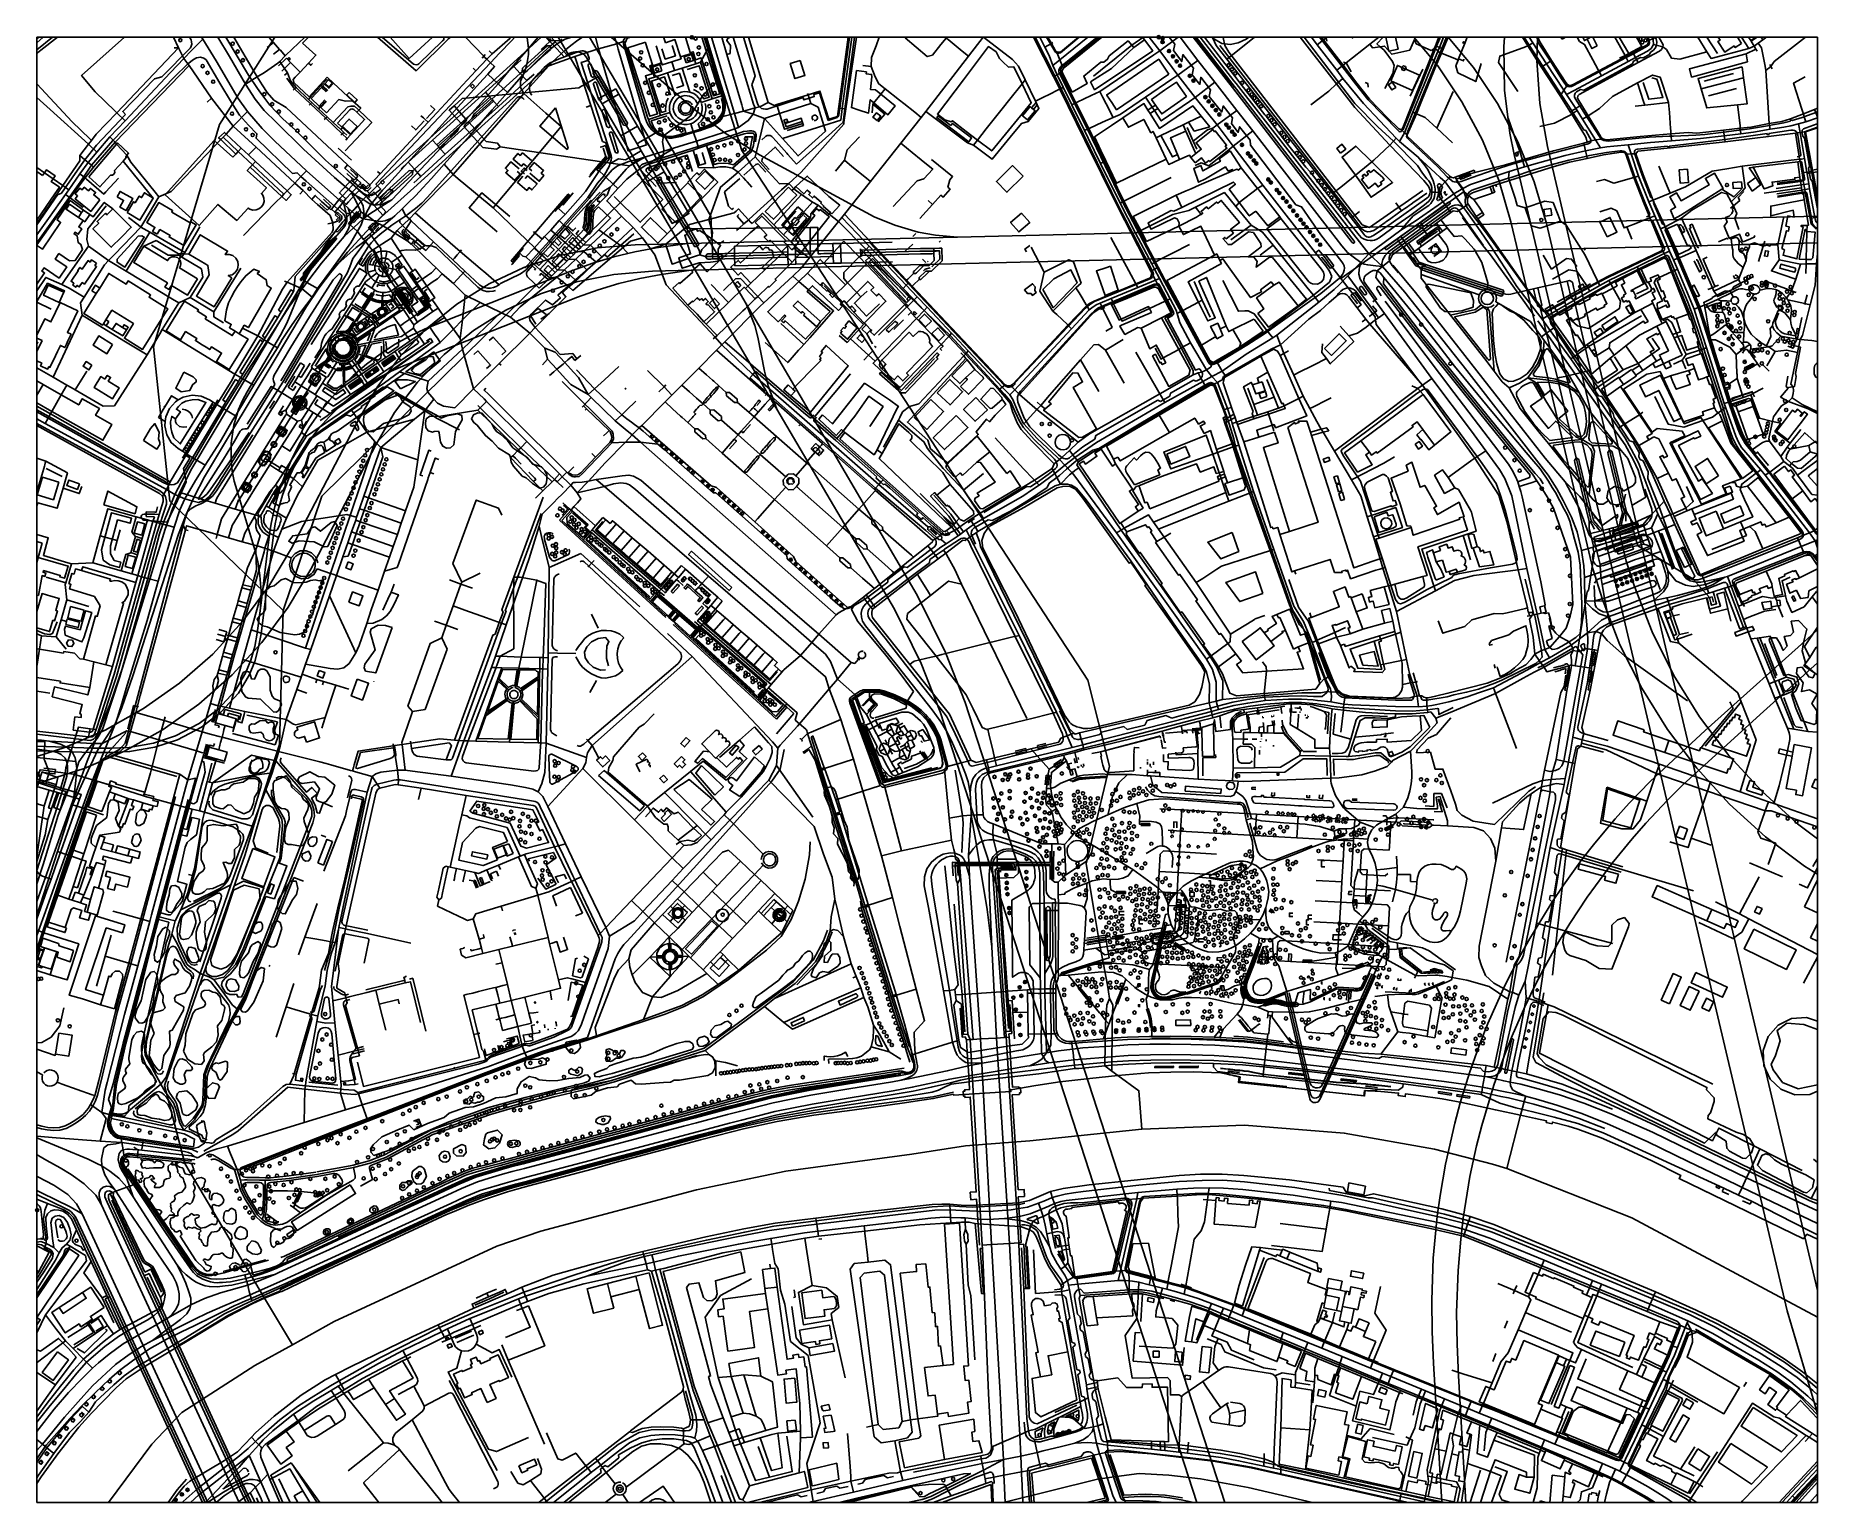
# Model space of a CAD drawing. Header units: metres. Extents: x -847 to 846, y -696 to 697.
import ezdxf

# ---------------------------------------------------------------- set-up
doc = ezdxf.new("R2010")
doc.units = ezdxf.units.M
for name, color, linetype in [('OSM_BARRIER', 1, 'Continuous'), ('OSM_BUILDING', 8, 'Continuous'), ('OSM_GREEN_EXISTING', 94, 'Continuous'), ('OSM_HYDROGRAPHY', 5, 'Continuous'), ('OSM_PATH', 32, 'Continuous'), ('OSM_RAILWAY', 6, 'Continuous'), ('OSM_ROAD_LOCAL', 9, 'Continuous'), ('OSM_ROAD_MAJOR', 30, 'Continuous'), ('OSM_TECHNICAL', 4, 'Continuous'), ('SITE_BORDER', 3, 'Continuous')]:
    doc.layers.add(name, color=color, linetype=linetype)

msp = doc.modelspace()

# ---------------------------------------------------------------- linework, layer by layer
at = {"layer": 'OSM_BARRIER'}
for points in [[(-830.779, 695.747), (-845.742, 683.747)], [(-699.241, 693.175), (-700.821, 695.747)], [(-666.133, 695.747), (-644.549, 659.768)], [(-587.559, 695.747), (-589.858, 693.576)], [(-517.649, 695.747), (-487.793, 670.232), (-486.652, 669.709), (-485.287, 669.553), (-483.902, 669.821), (-482.944, 670.5), (-460.397, 692.173), (-459.501, 693.075), (-459.062, 693.999), (-459.2, 695.302), (-459.476, 695.747)], [(-394.88, 692.274), (-391.567, 695.747)], [(-366.795, 684.203), (-358.4, 691.717), (-357.21, 692.775), (-358.701, 694.444)], [(-359.102, 694.945), (-359.828, 695.747)], [(-286.625, 695.558), (-288.01, 693.643), (-288.674, 691.606), (-288.555, 689.379)], [(-286.361, 695.747), (-286.625, 695.558)], [(-229.656, 695.747), (-224.949, 681.108), (-222.361, 681.932), (-219.905, 674.296), (-214.499, 676.032), (-202.953, 640.109), (-196.857, 642.057), (-214.107, 695.747)], [(-215.288, 607.248), (-209.161, 609.24), (-205.597, 610.61), (-202.715, 612.035), (-199.983, 613.671), (-197.628, 615.497), (-195.448, 618.001), (-194.001, 620.306), (-192.967, 623.033), (-192.171, 626.473), (-191.889, 629.278), (-191.958, 631.861), (-192.315, 634.298), (-192.723, 636.469), (-193.268, 638.584), (-210.65, 695.747)], [(-174.361, 695.747), (-163.291, 659.011), (-166.561, 650.451)], [(-93.99, 616.632), (-86.347, 619.059), (-85.395, 619.571), (-84.693, 620.183), (-84.18, 621.063), (-83.879, 622.031), (-83.008, 628.432), (-73.88, 695.747)], [(-68.897, 695.747), (-78.071, 627.764), (-79.8, 614.94)], [(-67.02, 695.747), (-77.244, 627.653), (-78.973, 614.829)], [(-54.741, 500.748), (73.285, 365.161), (75.183, 363.948), (76.63, 363.414), (78.241, 363.235), (80.02, 363.581), (81.667, 364.683), (83.39, 366.152), (83.415, 367.555), (150.523, 438.565), (154.514, 442.05), (158.949, 444.643), (212.62, 466.64), (213.71, 467.442), (214.311, 468.288), (214.869, 469.379), (214.95, 470.659), (214.649, 472.24), (213.653, 474.154), (181.922, 535.191), (121.185, 659.011), (102.732, 695.747)], [(113.558, 695.747), (121.198, 682.645), (121.912, 681.698), (122.877, 680.986), (123.666, 680.741), (124.036, 680.63), (125.339, 680.607), (126.567, 681.019), (144.593, 695.747)], [(161.424, 695.747), (128.252, 668.852), (127.149, 667.961), (125.734, 665.991), (125.195, 664.344), (125.276, 662.885), (125.696, 661.639)], [(219.311, 695.747), (219.304, 695.491), (219.567, 695.09), (220.018, 694.934)], [(220.482, 695.068), (220.77, 695.446), (220.782, 695.747)], [(224.259, 694.144), (224.554, 694.522), (224.573, 695.001), (224.303, 695.391), (223.852, 695.558), (223.395, 695.424), (223.1, 695.046), (223.082, 694.567), (223.351, 694.166), (223.802, 694.01)], [(272.855, 385.177), (277.034, 387.281), (303.584, 403.322), (320.467, 414.142), (333.222, 423.081), (363.324, 444.632), (368.706, 448.517), (374.018, 452.369), (391.748, 467.008), (393.333, 468.744), (394.535, 470.358), (395.544, 472.395), (396.095, 474.444), (396.384, 476.503), (396.189, 478.507), (395.331, 480.499), (393.99, 482.336), (373.968, 508.207), (355.819, 534.59), (350.438, 536.604), (307.349, 593.077), (306.829, 597.986), (296.818, 610.732), (295.659, 605.4), (289.106, 613.882), (290.133, 619.237), (281.256, 630.536), (279.865, 624.636), (267.937, 639.508), (269.24, 645.842), (259.887, 657.742), (259.198, 650.93), (251.887, 660.002), (253.027, 666.47), (243.041, 679.182), (241.976, 672.603), (233.995, 683.101), (235.31, 689.034), (230.034, 695.747)], [(252.616, 695.747), (290.089, 648.102)], [(291.837, 649.393), (255.506, 695.747)], [(263.514, 695.747), (282.885, 670.822)], [(475.67, 560.316), (474.762, 561.34), (470.752, 566.672), (465.841, 573.863), (442.937, 596.873), (428.064, 610.699), (406.376, 632.74), (390.739, 653.134), (358.172, 695.747)], [(372.87, 695.747), (407.203, 651.252), (418.949, 636.202), (447.103, 607.415), (448.531, 606.09), (449.34, 605.901), (450.492, 606.135), (451.382, 607.003), (452.177, 608.172), (452.942, 609.574), (466.142, 642.391), (475.37, 665.345), (484.065, 687.164), (487.028, 694.6), (487.48, 695.747)], [(378, 695.747), (379.143, 695.068), (379.707, 691.917)], [(433.13, 695.747), (427.288, 689.513), (430.539, 686.697), (434.285, 683.446), (442.104, 672.726), (443.632, 668.741), (442.461, 661.249), (434.699, 646.922)], [(493.413, 695.747), (489.033, 684.993), (480.5, 664.032), (456.732, 606.658)], [(608.295, 632.161), (602.275, 641.434), (584.796, 668.351), (571.897, 688.233), (567.237, 695.747)], [(579.075, 695.747), (579.471, 695.123), (580.191, 691.049), (592.132, 672.893), (602.751, 656.106), (607.124, 650.017), (607.681, 649.638), (608.696, 649.004), (610.099, 648.625), (612.023, 648.792), (613.589, 649.482), (664.158, 676.477), (670.955, 680.017), (684.143, 687.12), (685.828, 688.778), (686.354, 690.426), (685.978, 692.808), (685.928, 693.131), (685.151, 695.246), (684.836, 695.747)], [(691.551, 695.747), (691.779, 695.357), (692.525, 694.077), (693.308, 691.06), (693.07, 688.422), (692.005, 685.761), (689.868, 683.235), (687.212, 681.442), (686.141, 679.283)], [(750.956, 680.429), (740.889, 695.747)], [(782.386, 692.496), (780.25, 695.747)], [(-726.993, 657.987), (-699.88, 685.55), (-699.059, 687.32), (-698.645, 689.268), (-698.696, 691.216)], [(-698.696, 691.216), (-699.241, 693.175)], [(-589.858, 693.576), (-593.379, 690.248)], [(-593.379, 690.248), (-580.68, 678.737), (-587.546, 671.145)], [(-518.947, 551.577), (-523.614, 556.252), (-414.752, 671.49), (-406.282, 680.518), (-394.88, 692.274)], [(-419.745, 679.349), (-421.23, 677.613), (-422.714, 675.876)], [(-330.741, 682.266), (-349.623, 675.197), (-358.67, 671.045), (-363.951, 666.904)], [(-357.21, 692.775), (-354.385, 692.641), (-348.471, 692.374), (-346.748, 693.932)], [(-322.246, 679.305), (-322.685, 680.24), (-323.393, 681.275), (-324.495, 682.066), (-325.767, 682.511), (-326.901, 682.689), (-328.167, 682.7), (-329.426, 682.589), (-330.741, 682.266)], [(-321.094, 675.732), (-322.246, 679.305)], [(-288.555, 689.379), (-267.718, 619.114)], [(-267.624, 690.927), (-284.382, 685.55), (-263.533, 620.651), (-256.072, 623.044), (-267.599, 658.922), (-261.065, 661.015), (-263.527, 668.674), (-260.758, 669.553), (-267.198, 689.613)], [(-267.198, 689.613), (-267.624, 690.927)], [(-251.968, 684.86), (-248.786, 674.975), (-239.151, 678.069), (-242.327, 687.954)], [(-229.002, 671.401), (-221.879, 673.706), (-223.739, 679.45), (-230.856, 677.156), (-229.948, 674.34)], [(224.09, 690.526), (224.385, 690.904), (224.404, 691.383), (224.134, 691.784), (223.683, 691.94), (223.226, 691.806), (222.931, 691.439), (222.912, 690.96), (223.182, 690.559), (223.633, 690.392)], [(230.255, 681.921), (230.549, 682.299), (230.562, 682.778), (230.299, 683.179), (229.848, 683.335), (229.39, 683.212), (229.096, 682.834), (229.077, 682.355), (229.346, 681.954), (229.797, 681.787)], [(233.957, 676.945), (234.252, 677.323), (234.27, 677.802), (234.001, 678.203), (233.55, 678.359), (233.093, 678.225), (232.798, 677.858), (232.779, 677.379), (233.049, 676.978), (233.5, 676.811)], [(439.234, 522.745), (435.877, 520.374), (435.119, 519.84), (424.331, 512.237), (421.098, 511.235), (418.323, 510.979), (415.385, 511.814), (413.135, 513.662), (404.302, 525.072), (386.441, 548.204), (278.186, 687.977)], [(686.141, 679.283), (680.158, 676.077), (677.721, 676.522), (674.031, 674.563), (670.993, 672.926), (669.984, 670.577), (623.788, 645.442), (620.787, 646.054), (616.903, 643.972), (615.694, 642.525), (615.149, 640.766), (615.099, 639.107), (615.644, 637.46), (620.035, 630.547), (625.523, 621.92)], [(657.724, 675.732), (663.124, 678.414), (666.658, 680.207)], [(778.064, 680.051), (787.436, 684.259)], [(782.8, 691.873), (785.563, 687.409), (787.436, 684.259), (788.495, 682.555)], [(-684.919, 674.385), (-687.269, 675.954), (-690.439, 676.678), (-693.934, 676.177), (-696.841, 674.719), (-702.191, 670.6), (-715.316, 657.82), (-773.647, 597.608), (-793.838, 574.119), (-804.658, 558.145), (-845.742, 500.396)], [(-589.87, 559.113), (-594.813, 563.41), (-598.315, 566.805), (-602.876, 566.204), (-637.445, 599.767), (-636.668, 604.064), (-644.775, 612.146), (-653.314, 621.786), (-660.888, 633.909), (-671.763, 652.098), (-684.919, 674.385)], [(-608.527, 675.798), (-616.045, 668.73)], [(-609.391, 666.971), (-610.325, 666.036), (-612.868, 663.431)], [(-604.643, 671.735), (-609.391, 666.971)], [(-608.527, 675.798), (-604.643, 671.735)], [(-595.728, 662.618), (-604.643, 671.735)], [(-595.728, 662.618), (-600.295, 657.687)], [(-587.546, 671.145), (-595.728, 662.618)], [(-584.025, 670.644), (-585.454, 669.197), (-587.546, 671.145)], [(-363.951, 666.904), (-368.756, 661.527), (-375.447, 654.102)], [(-301.635, 573.529), (-301.065, 576.446), (-300.195, 578.928), (-299.919, 581.143), (-300.295, 583.492), (-328.505, 671.835), (-322.265, 673.795), (-321.695, 674.073), (-321.307, 674.496), (-321.056, 675.075), (-321.094, 675.732)], [(-319.202, 669.397), (-319.409, 669.876), (-319.841, 670.377), (-320.474, 670.544), (-321.144, 670.422), (-321.701, 670.088), (-322.058, 669.553), (-322.121, 669.019), (-322.033, 668.507), (-319.026, 659.023), (-318.77, 658.522), (-318.369, 658.143), (-317.792, 657.92), (-317.122, 657.932), (-316.533, 658.21), (-316.17, 658.733), (-316.082, 659.334), (-316.201, 659.924)], [(-316.201, 659.924), (-319.202, 669.397)], [(-252.946, 666.915), (-253.842, 669.698), (-260.965, 667.405), (-259.104, 661.661), (-251.987, 663.954)], [(-251.987, 663.954), (-252.946, 666.915)], [(-238.167, 647.668), (-231.37, 649.939), (-235.254, 661.561), (-242.051, 659.29)], [(-229.948, 674.34), (-229.002, 671.401)], [(-222.048, 646.109), (-220.024, 645.241), (-216.93, 643.115), (-214.317, 640.421), (-212.219, 637.126), (-206.937, 638.829), (-216.535, 668.696), (-228.087, 664.989)], [(125.696, 661.639), (125.884, 661.316), (156.744, 599.277), (185.687, 539.543), (218.515, 476.715), (225.7, 463.033), (267.048, 387.358), (268.088, 385.934), (269.347, 385.01), (270.644, 384.742), (272.855, 385.177)], [(237.497, 672.225), (237.791, 672.603), (237.804, 673.082), (237.541, 673.483), (237.09, 673.639), (236.626, 673.505), (236.332, 673.138), (236.319, 672.659), (236.588, 672.258), (237.04, 672.091)], [(240.698, 668.051), (240.993, 668.429), (241.005, 668.908), (240.742, 669.308), (240.291, 669.464), (239.834, 669.331), (239.539, 668.963), (239.52, 668.485), (239.79, 668.084), (240.241, 667.917)], [(282.885, 670.822), (293.491, 657.208)], [(402.736, 662.874), (398.106, 671.301), (395.619, 671.947)], [(470.978, 665.457), (458.943, 639.686)], [(802.809, 665.791), (801.525, 668.062), (800.498, 669.687)], [(-761.393, 622.209), (-764.081, 625.159), (-734.135, 656.384), (-726.993, 657.987)], [(-644.549, 659.768), (-636.079, 647.167)], [(-636.079, 647.167), (-632.897, 642.77), (-624.402, 631.193), (-618.125, 624.436), (-612.029, 618.257), (-600.126, 607.426), (-571.44, 578.939)], [(-550.86, 599.522), (-555.609, 603.986), (-571.346, 618.847), (-585.83, 632.506), (-600.828, 646.666), (-608.27, 656.907)], [(-600.295, 657.687), (-602.124, 655.705), (-601.68, 652.7), (-587.139, 639.263)], [(-587.139, 639.263), (-570.061, 657.731)], [(-570.744, 643.772), (-575.468, 648.046), (-585.235, 637.493)], [(-563.947, 652.132), (-568.364, 647.256), (-572.624, 651.119), (-574.083, 649.538), (-569.378, 645.286)], [(-563.947, 652.132), (-570.061, 657.731)], [(-545.817, 635.478), (-563.947, 652.132)], [(-375.447, 654.102), (-376.612, 652.399), (-377.314, 650.54), (-377.683, 648.67), (-377.696, 646.755), (-377.502, 644.751), (-376.725, 642.391), (-375.478, 640.777)], [(-313.952, 651.987), (-314.159, 652.466), (-314.591, 652.967), (-315.224, 653.134), (-315.894, 653.011), (-316.452, 652.688), (-316.809, 652.143), (-316.865, 651.609), (-316.784, 651.097), (-312.304, 637.115), (-312.047, 636.614), (-311.646, 636.247), (-311.07, 636.013), (-310.4, 636.024), (-309.811, 636.313), (-309.448, 636.825), (-309.36, 637.427), (-309.479, 638.017)], [(-309.479, 638.017), (-313.952, 651.987)], [(-243.912, 640.866), (-249.456, 658.121), (-261.766, 654.169), (-252.175, 624.302), (-248.159, 625.582), (-248.398, 626.873), (-248.341, 630.636), (-247.558, 634.31), (-246.067, 637.749)], [(-166.561, 650.451), (-161.53, 633.753)], [(249.982, 658.444), (250.264, 658.833), (250.277, 659.312), (250.001, 659.702), (249.544, 659.857), (249.087, 659.713), (248.805, 659.334), (248.792, 658.856), (249.068, 658.466), (249.525, 658.31)], [(253.51, 653.824), (253.798, 654.214), (253.804, 654.692), (253.528, 655.082), (253.077, 655.238), (252.62, 655.093), (252.332, 654.714), (252.326, 654.236), (252.601, 653.846), (253.052, 653.69)], [(290.089, 648.102), (291.837, 649.393)], [(290.089, 648.102), (403.939, 500.748), (404.302, 500.403), (404.722, 500.248), (405.217, 500.281), (405.58, 500.459), (405.918, 500.838), (406.063, 501.338), (405.994, 501.806), (405.743, 502.207), (291.837, 649.393)], [(293.491, 657.208), (297.162, 652.499)], [(297.162, 652.499), (318.632, 624.948)], [(416.124, 652.755), (418.742, 651.687), (418.905, 648.225)], [(688.497, 657.03), (693.226, 655.972), (699.028, 638.417), (685.583, 636.903), (680.29, 652.7)], [(-585.235, 637.493), (-577.554, 630.402)], [(-577.554, 630.402), (-572.122, 636.169)], [(-577.554, 630.402), (-576.696, 629.601), (-575.888, 628.855)], [(-570.437, 634.644), (-575.888, 628.855)], [(-575.888, 628.855), (-570.475, 623.857)], [(-570.475, 623.857), (-558.741, 636.547), (-552.451, 635.122)], [(-541.782, 624.502), (-544.651, 627.04), (-545.554, 627.541), (-546.525, 627.642), (-547.446, 627.463), (-548.304, 626.896), (-560.038, 614.205)], [(-552.451, 635.122), (-545.817, 635.478)], [(-541.782, 624.502), (-539.815, 626.484), (-538.055, 628.465), (-545.817, 635.478)], [(-390.131, 637.816), (-474.762, 543.963), (-480.043, 538.152), (-485.876, 533.053), (-495.122, 526.263)], [(-475.583, 618.691), (-467.777, 627.141), (-471.868, 630.925)], [(-382.664, 636.658), (-384.186, 637.961), (-385.614, 638.829), (-386.341, 639.018), (-387.262, 639.074), (-388.02, 638.985), (-388.766, 638.751), (-389.505, 638.35), (-390.131, 637.816)], [(-353.063, 628.532), (-367.86, 611.222), (-342.062, 589.181), (-341.003, 590.416)], [(-341.003, 590.416), (-353.063, 628.532)], [(-305.776, 625.927), (-305.977, 626.395), (-306.409, 626.896), (-307.042, 627.074), (-307.712, 626.951), (-308.27, 626.617), (-308.627, 626.083), (-308.69, 625.538), (-308.602, 625.037), (-304.129, 611.055), (-303.866, 610.554), (-303.465, 610.176), (-302.888, 609.953), (-302.224, 609.964), (-301.629, 610.242), (-301.272, 610.766), (-301.178, 611.367), (-301.297, 611.957)], [(-217.932, 631.749), (-218.79, 633.898), (-220.049, 635.846), (-221.666, 637.516), (-223.577, 638.829), (-225.707, 639.742), (-227.974, 640.232), (-230.292, 640.265), (-232.573, 639.842), (-234.728, 638.985), (-236.676, 637.727), (-238.336, 636.113), (-239.652, 634.209), (-240.573, 632.072), (-241.055, 629.812), (-241.093, 627.486), (-240.673, 625.204), (-239.815, 623.055), (-238.556, 621.107), (-236.939, 619.448), (-235.029, 618.124), (-232.899, 617.211), (-230.631, 616.721), (-228.313, 616.688), (-226.032, 617.111), (-223.877, 617.968), (-221.929, 619.226), (-220.269, 620.84), (-218.953, 622.755), (-218.032, 624.881), (-217.55, 627.152), (-217.512, 629.467)], [(-222.768, 630.358), (-222.524, 629.044), (-222.543, 627.708), (-222.825, 626.406), (-223.351, 625.181), (-224.109, 624.09), (-225.068, 623.155), (-226.183, 622.432), (-227.423, 621.942), (-228.732, 621.697), (-230.067, 621.719), (-231.37, 621.998), (-232.598, 622.532), (-233.694, 623.289), (-234.621, 624.235), (-235.348, 625.36), (-235.837, 626.595), (-236.081, 627.909), (-236.062, 629.245), (-235.78, 630.547), (-235.254, 631.772), (-234.496, 632.862), (-233.544, 633.798), (-232.422, 634.521), (-231.182, 635.011), (-229.873, 635.256), (-228.538, 635.234), (-227.235, 634.955), (-226.007, 634.432), (-224.911, 633.675), (-223.984, 632.718), (-223.257, 631.593)], [(-224.472, 629.868), (-224.836, 630.781), (-225.368, 631.605), (-226.057, 632.317), (-226.872, 632.874), (-227.774, 633.263), (-228.739, 633.475), (-229.722, 633.486), (-230.693, 633.308), (-231.608, 632.94), (-232.435, 632.406), (-233.143, 631.727), (-233.7, 630.914), (-234.089, 630.002), (-234.296, 629.044), (-234.314, 628.053), (-234.133, 627.085), (-233.769, 626.172), (-233.237, 625.348), (-232.548, 624.636), (-231.74, 624.079), (-230.831, 623.69), (-229.866, 623.478), (-228.883, 623.467), (-227.912, 623.645), (-226.997, 624.013), (-226.17, 624.547), (-225.462, 625.237), (-224.905, 626.039), (-224.516, 626.951), (-224.31, 627.909), (-224.291, 628.899)], [(-210.696, 632.751), (-210.208, 630.079), (-210.264, 626.328), (-211.047, 622.654), (-212.538, 619.204), (-214.668, 616.109), (-217.362, 613.493), (-216.002, 609.363), (-210.026, 611.422), (-206.499, 612.792), (-203.805, 614.239), (-201.412, 615.775), (-199.219, 617.456), (-197.396, 619.348), (-195.949, 621.63), (-194.853, 623.801), (-194.164, 626.584), (-193.925, 629.133), (-193.976, 631.56), (-194.314, 633.775), (-194.884, 636.024), (-195.46, 637.649)], [(-161.53, 633.753), (-160.81, 631.938), (-159.82, 630.413), (-158.855, 629.712), (-157.176, 628.198), (-155.441, 627.653), (-153.656, 627.452), (-151.839, 627.53), (-150.06, 627.92)], [(-150.06, 627.92), (-142.392, 630.514), (-140.782, 631.026)], [(-140.782, 631.026), (-117.759, 638.35), (-117.076, 636.202), (-112.064, 637.794), (-107.152, 639.352), (-107.754, 641.245), (-102.328, 642.959), (-93.99, 616.632)], [(-83.008, 628.432), (-80.571, 628.109), (-78.071, 627.764), (-77.244, 627.653)], [(264.849, 638.117), (265.137, 638.506), (265.143, 638.974), (264.868, 639.375), (264.416, 639.53), (263.959, 639.386), (263.671, 639.007), (263.665, 638.529), (263.94, 638.128), (264.391, 637.972)], [(267.962, 634.165), (268.244, 634.554), (268.257, 635.033), (267.981, 635.423), (267.524, 635.579), (267.066, 635.434), (266.785, 635.055), (266.772, 634.577), (267.048, 634.187), (267.505, 634.031)], [(271.489, 629.89), (271.778, 630.269), (271.784, 630.747), (271.508, 631.137), (271.057, 631.293), (270.6, 631.148), (270.312, 630.77), (270.305, 630.291), (270.581, 629.901), (271.032, 629.745)], [(274.766, 625.771), (275.054, 626.15), (275.06, 626.629), (274.785, 627.018), (274.334, 627.174), (273.876, 627.04), (273.588, 626.651), (273.582, 626.172), (273.857, 625.783), (274.309, 625.627)], [(629.602, 600.212), (625.736, 607.125), (623.738, 607.771), (613.708, 623.612), (612.405, 625.682), (608.295, 632.161)], [(-845.742, 517.453), (-826.215, 545.922), (-822.356, 547.525), (-807.214, 569.611), (-800.21, 579.396), (-789.146, 593.166), (-761.393, 622.209)], [(-560.038, 614.205), (-547.809, 602.895)], [(-547.809, 602.895), (-539.947, 611.5)], [(-539.947, 611.5), (-534.358, 617.612), (-536.144, 619.27), (-539.934, 622.788), (-541.782, 624.502)], [(-477.907, 616.187), (-485.775, 607.671), (-489.872, 611.456)], [(-301.297, 611.957), (-305.776, 625.927)], [(-267.718, 619.114), (-266.158, 614.873), (-264.767, 612.035), (-263.364, 610.053), (-261.409, 607.782), (-259.223, 605.778), (-257.156, 604.298)], [(-246.9, 621.129), (-262.117, 616.242), (-261.284, 613.905), (-260.332, 611.723), (-259.229, 609.786), (-257.607, 607.838), (-256.178, 606.224), (-254.424, 604.654), (-252.219, 603.407), (-250.139, 602.572), (-247.915, 601.882), (-245.221, 601.47), (-242.396, 601.493), (-239.558, 601.96), (-234.565, 603.329), (-229.133, 605.088), (-230.349, 609.419), (-231.458, 609.441), (-235.129, 610.22), (-238.581, 611.712), (-241.675, 613.849), (-244.288, 616.543), (-246.33, 619.693)], [(-118.629, 615.675), (-119.632, 618.825), (-134.968, 613.949), (-133.972, 610.799)], [(-133.972, 610.799), (-118.629, 615.675)], [(-118.629, 615.675), (-118.053, 613.86), (-117.47, 612.046), (-132.819, 607.159)], [(-78.973, 614.829), (-79.218, 613.036), (-119.676, 567.629)], [(-107.265, 616.721), (-106.282, 616.688), (-105.367, 617.033), (-104.646, 617.712), (-104.246, 618.614), (-104.214, 619.593), (-104.565, 620.517), (-105.235, 621.23), (-106.131, 621.63), (-107.115, 621.664), (-108.036, 621.319), (-108.756, 620.64), (-109.157, 619.738), (-109.188, 618.758), (-108.838, 617.834), (-108.167, 617.122)], [(-79.8, 614.94), (-90.407, 605.411)], [(245.773, 606.58), (243.154, 612.48)], [(278.042, 621.653), (278.331, 622.031), (278.337, 622.51), (278.061, 622.91), (277.61, 623.055), (277.153, 622.922), (276.865, 622.532), (276.858, 622.053), (277.134, 621.664), (277.585, 621.508)], [(284.677, 612.079), (284.965, 612.458), (284.971, 612.936), (284.696, 613.326), (284.244, 613.482), (283.787, 613.348), (283.499, 612.959), (283.493, 612.48), (283.768, 612.09), (284.219, 611.934)], [(287.032, 609.218), (287.32, 609.608), (287.327, 610.086), (287.051, 610.476), (286.6, 610.632), (286.143, 610.487), (285.854, 610.109), (285.848, 609.63), (286.124, 609.229), (286.575, 609.085)], [(318.632, 624.948), (320.968, 622.031), (322.071, 620.662)], [(322.071, 620.662), (343.634, 592.743)], [(625.523, 621.92), (638.685, 601.526)], [(774.161, 608.261), (774.223, 607.793), (781.24, 608.639), (798.299, 611.456)], [(798.299, 611.456), (800.391, 611.868), (803.198, 612.413)], [(803.198, 612.413), (808.686, 613.482), (813.911, 614.573), (820.15, 616.075), (820.006, 616.576), (821.729, 617.066), (821.873, 616.576), (831.17, 619.448)], [(831.17, 619.448), (833.288, 620.239), (835.292, 620.996)], [(835.192, 609.574), (832.661, 608.829), (831.872, 608.138)], [(845.491, 613.448), (835.192, 609.574)], [(835.292, 620.996), (841.682, 623.4)], [(841.682, 623.4), (844.163, 624.335), (845.742, 624.929)], [(845.742, 613.541), (845.491, 613.448)], [(-552.175, 598.12), (-550.86, 599.522)], [(-550.86, 599.522), (-547.809, 602.895)], [(-309.153, 591.763), (-305.657, 592.91)], [(-305.657, 592.91), (-302.174, 582.301)], [(-298.885, 604.554), (-299.086, 605.021), (-299.524, 605.522), (-300.157, 605.689), (-300.821, 605.578), (-301.379, 605.244), (-301.742, 604.71), (-301.798, 604.164), (-301.711, 603.652), (-296.273, 586.91), (-296.01, 586.398), (-295.609, 586.03), (-295.039, 585.797), (-294.368, 585.808), (-293.773, 586.097), (-293.416, 586.609)], [(-293.416, 586.609), (-298.885, 604.554)], [(-165.095, 606.513), (-166.423, 606.78), (-168.622, 606.78), (-170.953, 606.569), (-174.467, 606.068), (-177.925, 605.044), (-217.613, 592.12), (-270.305, 575.199)], [(-257.156, 604.298), (-255.176, 603.14), (-252.77, 602.06), (-250.603, 601.148), (-248.166, 600.424), (-245.271, 599.901), (-242.252, 599.99), (-239.264, 600.48), (-234.032, 601.582), (-228.62, 603.251)], [(-228.62, 603.251), (-221.847, 605.289), (-215.288, 607.248)], [(-207.451, 590.427), (-202.32, 575.01), (-198.799, 575.733), (-193.781, 576.089), (-188.989, 575.833), (-183.908, 574.709), (-168.566, 588.023), (-165.859, 601.237), (-173.007, 601.281)], [(-162.345, 601.96), (-162.401, 603.151), (-162.646, 604.142), (-163.159, 605.122), (-163.917, 605.912), (-165.095, 606.513)], [(-163.097, 596.238), (-162.345, 601.96)], [(-146.959, 600.78), (-147.585, 601.493), (-148.343, 602.049), (-149.214, 602.394), (-150.179, 602.494), (-151.118, 602.483), (-152.058, 602.294), (-153.06, 601.793), (-153.938, 601.136), (-157.082, 598.264)], [(-143.469, 596.906), (-146.959, 600.78)], [(-133.201, 585.485), (-143.469, 596.906)], [(-90.407, 605.411), (-123.961, 575.21)], [(290.227, 605.355), (290.509, 605.734), (290.522, 606.213), (290.246, 606.613), (289.789, 606.758), (289.331, 606.624), (289.05, 606.235), (289.037, 605.756), (289.313, 605.367), (289.77, 605.211)], [(292.577, 602.506), (292.865, 602.884), (292.871, 603.363), (292.595, 603.752), (292.144, 603.908), (291.687, 603.764), (291.399, 603.385), (291.393, 602.906), (291.668, 602.517), (292.119, 602.361)], [(299.549, 592.843), (299.837, 593.222), (299.844, 593.7), (299.568, 594.09), (299.117, 594.246), (298.66, 594.101), (298.371, 593.723), (298.365, 593.244), (298.641, 592.854), (299.092, 592.698)], [(343.634, 592.743), (347.506, 587.7)], [(456.732, 606.658), (455.93, 604.443), (455.654, 603.207), (455.579, 602.84), (455.504, 601.582), (456.005, 600.201), (457.108, 599.099), (458.73, 597.697)], [(458.73, 597.697), (485.13, 572.672), (494.039, 563.221)], [(569.629, 579.106), (595.459, 585.93), (622.178, 593.055)], [(622.178, 593.055), (624.283, 593.6), (626.983, 594.29)], [(626.983, 594.29), (629.614, 595.225), (630.197, 595.826), (630.541, 596.606), (630.698, 597.485), (630.516, 598.42), (630.159, 599.277), (629.602, 600.212)], [(638.685, 601.526), (639.92, 599.522), (640.465, 598.977), (641.317, 598.331), (642.839, 597.552)], [(642.839, 597.552), (644.681, 597.274), (647.099, 597.107)], [(647.099, 597.107), (685.947, 600.836), (704.992, 601.693)], [(755.348, 598.175), (705.374, 592.431), (705.43, 591.919), (703.388, 591.685), (703.325, 592.197), (674.827, 589.548), (673.261, 589.069)], [(704.992, 601.693), (706.771, 601.771), (709.095, 601.871)], [(709.095, 601.871), (730.245, 602.739), (738.953, 603.329), (754.37, 605.188)], [(754.37, 605.188), (756.839, 605.5), (759.545, 605.845)], [(760.485, 598.81), (757.778, 598.476), (755.348, 598.175)], [(759.545, 605.845), (771.21, 607.393), (771.147, 607.86)], [(820.501, 607.37), (799.74, 604.443), (799.921, 603.218), (798.211, 602.951), (798.023, 604.187), (760.485, 598.81)], [(771.147, 607.86), (774.161, 608.261)], [(824.11, 607.092), (822.681, 607.493), (820.501, 607.37)], [(827.643, 600.981), (827.33, 602.851), (826.678, 604.799), (825.632, 606.157), (824.11, 607.092)], [(829.936, 584.082), (827.643, 600.981)], [(831.872, 608.138), (831.433, 607.326), (831.189, 606.48), (831.226, 605.522), (831.327, 604.509), (831.859, 601.626), (833.513, 599.745)], [(833.513, 599.745), (838.349, 573.24), (837.297, 571.058), (837.848, 568.03), (839.164, 560.828), (840.924, 559.169), (845.742, 532.783)], [(-735.213, 542.983), (-763.874, 578.104)], [(-571.44, 578.939), (-551.593, 561.362)], [(-559.436, 590.316), (-546.706, 578.85)], [(-387.431, 570.768), (-395.337, 577.514), (-400.631, 571.325), (-398.269, 569.31), (-400.218, 567.028), (-391.842, 559.87), (-386.736, 565.848), (-389.567, 568.264)], [(-375.898, 578.739), (-384.318, 585.93), (-386.448, 583.437), (-388.728, 585.385), (-393.339, 579.997), (-385.408, 573.217), (-383.372, 575.6), (-380.603, 573.229)], [(-377.502, 566.683), (-368.518, 559.013), (-363.97, 564.334), (-366.582, 566.561), (-364.427, 569.088), (-373.267, 576.646), (-378.015, 571.091), (-375.541, 568.976)], [(-313.206, 572.015), (-312.53, 571.436), (-311.91, 570.913), (-305.388, 578.539)], [(-313.206, 572.015), (-309.022, 576.902)], [(-310.619, 591.285), (-309.153, 591.763)], [(-306.679, 579.641), (-309.022, 576.902)], [(-305.388, 578.539), (-302.174, 582.301)], [(-222.756, 568.342), (-227.837, 583.871), (-263.113, 572.75), (-265.444, 571.848), (-266.553, 570.835), (-266.954, 569.722), (-266.822, 568.397), (-255.489, 556.998), (-237.973, 557.922)], [(-219.492, 584.639), (-216.247, 574.119), (-210.521, 575.889), (-213.766, 586.409)], [(-150.166, 570.167), (-156.913, 577.626), (-156.775, 580.364), (-144.497, 591.463), (-136.453, 582.568)], [(-132.268, 584.45), (-133.201, 585.485)], [(-123.961, 575.21), (-132.268, 584.45)], [(-6.766, 523.524), (5.037, 536.794), (12.974, 545.699), (15.098, 543.807), (21.877, 551.421), (19.747, 553.314), (21.513, 560.293), (24.201, 563.399), (4.154, 579.507)], [(305.35, 584.694), (305.632, 585.073), (305.645, 585.552), (305.369, 585.941), (304.912, 586.097), (304.455, 585.952), (304.173, 585.574), (304.16, 585.095), (304.436, 584.706), (304.893, 584.55)], [(307.7, 581.834), (307.988, 582.212), (307.994, 582.691), (307.718, 583.091), (307.267, 583.247), (306.81, 583.103), (306.522, 582.713), (306.516, 582.245), (306.791, 581.845), (307.242, 581.689)], [(310.895, 577.971), (311.183, 578.349), (311.189, 578.828), (310.913, 579.218), (310.456, 579.373), (309.999, 579.24), (309.717, 578.85), (309.711, 578.372), (309.98, 577.982), (310.437, 577.826)], [(313.244, 575.11), (313.532, 575.5), (313.538, 575.978), (313.263, 576.368), (312.812, 576.524), (312.354, 576.379), (312.066, 576), (312.06, 575.522), (312.336, 575.132), (312.787, 574.976)], [(347.506, 587.7), (359.628, 572.327)], [(517.807, 562.609), (537.892, 569.41), (555.671, 575.043), (561.316, 576.635)], [(624.082, 582.279), (609.548, 578.917), (595.189, 575.154), (577.41, 570.201), (554.7, 562.664)], [(558.841, 585.908), (560.877, 586.609), (563.057, 587.355), (565.043, 587.823)], [(561.316, 576.635), (565.933, 578.06), (569.629, 579.106)], [(629.376, 583.392), (626.676, 582.824), (624.082, 582.279)], [(660.117, 587.789), (658.432, 587.767), (645.545, 586.32), (629.376, 583.392)], [(662.429, 587.299), (661.37, 587.678), (660.117, 587.789)], [(665.743, 582.446), (665.311, 583.826), (664.897, 584.772), (664.816, 584.962), (664.12, 586.03), (663.3, 586.787), (662.429, 587.299)], [(672.283, 562.72), (665.743, 582.446)], [(672.64, 588.335), (672.052, 587.489), (671.864, 586.353), (672.127, 585.106), (672.196, 584.761), (672.816, 582.802)], [(673.261, 589.069), (672.64, 588.335)], [(672.816, 582.802), (679.2, 564.846)], [(826.703, 582.245), (828.514, 582.479), (829.24, 582.702), (829.723, 583.247), (829.936, 584.082)], [(831.132, 576.746), (830.669, 577.436), (830.143, 577.626), (829.266, 577.67), (827.286, 577.381)], [(833.757, 560.594), (832.699, 567.117), (831.132, 576.746)], [(-554.901, 516.511), (-553.266, 518.96), (-552.633, 521.476), (-552.658, 523.28), (-553.297, 525.973), (-554.825, 528.011), (-589.87, 559.113)], [(-551.593, 561.362), (-538.669, 549.963), (-535.424, 547.235), (-532.254, 545.866), (-528.125, 545.555), (-525.475, 546.434)], [(-546.863, 562.319), (-551.292, 566.382)], [(-547.765, 570.201), (-543.361, 566.149)], [(-544.326, 559.982), (-546.863, 562.319)], [(-542.49, 561.963), (-542.634, 561.807), (-543.167, 561.228), (-544.326, 559.982)], [(-543.361, 566.149), (-540.805, 563.8)], [(-540.805, 563.8), (-542.49, 561.963)], [(-384.142, 563.7), (-389.21, 557.777), (-380.396, 550.241), (-378.053, 552.991), (-375.453, 550.764), (-370.516, 556.542), (-379.525, 564.234), (-381.737, 561.651)], [(-380.058, 569.076), (-382.927, 571.525), (-385.495, 568.52), (-382.626, 566.071)], [(-322.265, 543.662), (-313.213, 557.054), (-306.923, 564.434), (-301.635, 573.529)], [(-320.962, 562.932), (-316.27, 568.431)], [(-313.206, 572.015), (-316.27, 568.431)], [(-297.212, 544.553), (-272.511, 520.029), (-251.135, 541.547), (-275.843, 566.071)], [(-270.305, 575.199), (-271.339, 574.62), (-272.072, 574.019), (-272.705, 573.217), (-273.093, 572.483), (-273.25, 571.692), (-273.187, 570.824), (-272.736, 569.989), (-257.3, 554.048)], [(-247.076, 509.031), (-198.956, 558.212), (-211.367, 570.345), (-216.679, 564.913), (-218.69, 566.883), (-227.329, 558.056)], [(-177.856, 561.551), (-192.478, 548.783), (-188.632, 535.347)], [(-173.991, 564.824), (-162.833, 574.921), (-160.428, 575.433), (-153.205, 567.451)], [(-119.676, 567.629), (-131.478, 556.787), (-138.175, 550.909)], [(324.589, 559.993), (324.878, 560.371), (324.884, 560.85), (324.608, 561.251), (324.151, 561.395), (323.7, 561.262), (323.412, 560.872), (323.405, 560.393), (323.675, 560.004), (324.132, 559.848)], [(359.628, 572.327), (363.807, 567.763)], [(363.807, 567.763), (397.918, 523.758)], [(479.542, 550.931), (479.373, 552.98), (478.865, 555.284), (477.882, 557.443), (476.572, 559.225), (475.67, 560.316)], [(494.039, 563.221), (495.517, 561.863), (498.086, 559.648)], [(498.086, 559.648), (499.539, 558.802), (500.936, 558.334), (503.016, 558.1), (504.651, 558.212), (507.201, 558.802), (517.807, 562.609)], [(508.823, 564.668), (507.126, 564.034), (505.096, 563.265)], [(509.813, 562.041), (508.115, 561.395), (506.086, 560.638)], [(508.115, 561.395), (507.126, 564.034)], [(510.208, 565.191), (508.823, 564.668)], [(511.198, 562.553), (509.813, 562.041)], [(514.8, 566.917), (510.208, 565.191)], [(515.79, 564.29), (511.198, 562.553)], [(515.752, 567.273), (514.8, 566.917)], [(516.742, 564.646), (515.79, 564.29)], [(550.146, 561.184), (521.328, 551.8)], [(554.7, 562.664), (552.42, 561.919), (550.146, 561.184)], [(686.586, 527.61), (682.213, 538.063), (672.283, 562.72)], [(679.2, 564.846), (687.569, 543.606)], [(787.323, 562.564), (781.027, 571.759), (783.702, 572.115), (784.792, 572.26)], [(807.69, 555.952), (829.679, 558.868), (832.279, 559.236), (833.757, 560.594)], [(829.128, 562.82), (829.535, 559.837), (829.679, 558.868), (830.199, 555.495), (830.619, 552.779), (830.957, 550.597), (831.283, 548.482), (831.414, 547.603), (831.527, 546.879), (832.454, 547.046), (833.225, 541.436)], [(-573.363, 541.814), (-566.422, 535.38)], [(-537.998, 553.714), (-536.871, 554.95), (-536.789, 555.039)], [(-528.138, 553.18), (-531.007, 550.13), (-533.87, 549.941), (-537.998, 553.714)], [(-536.789, 555.039), (-535.812, 556.108)], [(-535.812, 556.108), (-532.761, 553.347), (-530.612, 555.495)], [(-531.295, 545.777), (-529.353, 543.551)], [(-525.475, 546.434), (-518.947, 551.577)], [(-514.969, 547.581), (-519.26, 543.028), (-519.298, 542.482), (-518.922, 542.104), (-517.726, 542.081), (-516.391, 542.315), (-514.318, 543.339), (-512.332, 544.631), (-509.87, 547.046), (-508.153, 548.928), (-507.57, 549.618)], [(-507.57, 549.618), (-507.608, 550.13), (-508.886, 550.887), (-509.688, 551.176), (-510.609, 551.265), (-511.48, 550.998), (-512.206, 550.508), (-514.969, 547.581)], [(-396.265, 525.35), (-422.865, 548.082), (-435.068, 533.799), (-408.475, 511.068)], [(-347.518, 537.272), (-340.859, 545.065), (-341.247, 545.399), (-347.907, 537.617)], [(-336.148, 547.892), (-346.197, 536.137)], [(-340.132, 523.647), (-322.265, 543.662)], [(-318.488, 540.311), (-310.525, 548.694)], [(-306.635, 544.775), (-306.346, 545.154), (-306.215, 545.666), (-306.309, 546.156), (-306.61, 546.601), (-307.017, 546.779), (-307.524, 546.79), (-307.969, 546.657), (-308.345, 546.412), (-312.749, 541.803), (-313.037, 541.38), (-313.194, 540.913), (-313.125, 540.389), (-312.874, 539.9), (-312.423, 539.688), (-311.922, 539.666), (-311.465, 539.866), (-311.039, 540.167)], [(-138.175, 550.909), (-165.333, 526.33)], [(-124.844, 553.937), (-126.761, 551.911), (-128.409, 550.163)], [(326.939, 557.132), (327.227, 557.521), (327.233, 558), (326.958, 558.39), (326.506, 558.546), (326.049, 558.401), (325.761, 558.022), (325.755, 557.544), (326.03, 557.154), (326.481, 556.998)], [(332.652, 549.996), (332.94, 550.375), (332.947, 550.853), (332.671, 551.254), (332.22, 551.399), (331.763, 551.265), (331.474, 550.876), (331.468, 550.397), (331.744, 550.007), (332.195, 549.851)], [(335.008, 547.135), (335.29, 547.525), (335.302, 548.004), (335.027, 548.393), (334.569, 548.549), (334.112, 548.404), (333.83, 548.026), (333.817, 547.547), (334.093, 547.158), (334.55, 547.002)], [(338.535, 542.349), (338.823, 542.738), (338.829, 543.217), (338.554, 543.606), (338.103, 543.762), (337.645, 543.618), (337.357, 543.239), (337.351, 542.76), (337.626, 542.371), (338.077, 542.215)], [(429.555, 505.123), (446.357, 517.435), (458.467, 526.263), (472.569, 536.404), (476.341, 539.621), (477.919, 541.625), (478.715, 543.295), (479.285, 545.287), (479.46, 547.113)], [(474.687, 547.725), (463.467, 539.822)], [(479.46, 547.113), (479.561, 548.727), (479.542, 550.931)], [(486.145, 540.846), (488.012, 542.148), (489.659, 543.295), (489.24, 543.996), (488.732, 545.143), (488.338, 546.579), (488.175, 548.171), (488.25, 549.518), (488.544, 550.887), (489.014, 552.156), (489.628, 553.269), (488.569, 554.75), (487.642, 556.097), (487.279, 556.33), (486.834, 556.464), (486.27, 556.464), (485.719, 556.275), (485.331, 555.974), (485.055, 555.584), (484.892, 555.117), (484.942, 554.505), (485.074, 553.97), (485.199, 553.458), (485.468, 552.256), (485.725, 550.219), (485.75, 548.326), (485.537, 546.278), (485.143, 544.452), (484.854, 543.506), (484.479, 542.493), (484.328, 542.037), (484.353, 541.614), (484.51, 541.246), (484.779, 540.957), (485.099, 540.768), (485.443, 540.69), (485.813, 540.723)], [(492.679, 548.449), (492.485, 548.716), (492.159, 548.883), (491.833, 548.894), (491.539, 548.772), (491.313, 548.527), (491.207, 548.237), (491.244, 547.87), (491.432, 547.569), (492.385, 546.245), (492.623, 545.989), (492.905, 545.866), (493.218, 545.866), (493.5, 545.978), (493.732, 546.222), (493.832, 546.501), (493.813, 546.857), (493.65, 547.146)], [(519.235, 551.121), (517.193, 550.197), (515.295, 548.85), (514.029, 547.447), (512.801, 545.71), (511.893, 543.606), (511.304, 541.246), (511.298, 539.054)], [(521.328, 551.8), (519.235, 551.121)], [(689.543, 543.495), (688.722, 543.161), (687.569, 543.606)], [(754.959, 551.477), (766.392, 544.308), (773.547, 551.299)], [(776.009, 549.128), (770.627, 543.551), (772.075, 540.579)], [(795.254, 547.536), (830.619, 552.779)], [(807.746, 544.809), (831.283, 548.482), (834.052, 548.916), (835.631, 547.959)], [(841.068, 518.548), (840.091, 523.847), (835.631, 547.959)], [(-801.557, 531.595), (-813.948, 540.567), (-819.148, 533.387)], [(-795.517, 527.387), (-792.404, 525.094), (-781.691, 538.82), (-773.434, 532.719)], [(-569.917, 531.462), (-576.884, 537.829)], [(-566.422, 535.38), (-568.144, 533.387), (-569.917, 531.462)], [(-562.312, 527.209), (-561.165, 528.445), (-560.063, 529.625)], [(-561.347, 522.088), (-559.192, 524.326), (-562.312, 527.209)], [(-560.063, 529.625), (-555.959, 525.873), (-555.872, 523.19), (-558.935, 519.873)], [(-548.254, 522.511), (-545.998, 525.127)], [(-546.575, 521.031), (-539.709, 528.768)], [(-545.998, 525.127), (-541.369, 530.226)], [(-541.287, 523.669), (-538.042, 527.309)], [(-495.122, 526.263), (-500.842, 522.356)], [(-347.518, 537.272), (-353.639, 530.115)], [(-319.289, 541.035), (-341.492, 516.177)], [(-327.208, 514.741), (-326.413, 516.211), (-325.667, 518.671), (-325.485, 522.578), (-325.147, 528.244), (-324.558, 531.64), (-322.729, 535.591), (-318.488, 540.311)], [(-317.473, 536.159), (-319.665, 533.677), (-321.225, 530.771), (-321.708, 528.077), (-322.09, 522.144), (-322.265, 517.535), (-323.073, 514.296), (-324.558, 511.981)], [(-324.113, 500.904), (-311.841, 512.949), (-300.627, 523.959), (-312.242, 534.745)], [(-323.687, 511.079), (-321.889, 513.795), (-321, 517.357), (-320.818, 522.077), (-320.436, 527.922), (-320.01, 530.348), (-318.613, 532.942), (-316.495, 535.335)], [(-313.795, 533.087), (-315.618, 531.083), (-316.752, 529.502), (-317.072, 527.766), (-317.504, 521.643), (-317.679, 516.233), (-318.619, 511.914), (-321.044, 508.318)], [(-318.488, 540.311), (-319.289, 541.035)], [(-316.495, 535.335), (-316.358, 535.514), (-316.257, 535.781), (-316.264, 536.07), (-316.42, 536.371), (-316.69, 536.504), (-316.965, 536.504), (-317.266, 536.36), (-317.473, 536.159)], [(-312.242, 534.745), (-313.795, 533.087)], [(-188.632, 535.347), (-185.581, 531.985)], [(-185.581, 531.985), (-183.908, 533.488)], [(-178.909, 527.276), (-180.588, 525.751)], [(-180.588, 525.751), (-174.054, 518.537)], [(-170.771, 521.465), (-169.706, 522.434), (-165.333, 526.33)], [(-124.637, 530.682), (-136.496, 517.291), (-133.659, 514.775)], [(-117.239, 526.396), (-114.257, 523.747), (-127.237, 509.109)], [(-91.722, 529.246), (-93.069, 527.699), (-94.253, 526.43)], [(0.959, 540.645), (5.037, 536.794)], [(335.083, 525.15), (336.179, 523.725)], [(341.811, 538.987), (342.099, 539.376), (342.106, 539.855), (341.83, 540.245), (341.379, 540.4), (340.922, 540.256), (340.633, 539.877), (340.627, 539.399), (340.903, 539.009), (341.354, 538.853)], [(345.088, 534.289), (345.376, 534.668), (345.382, 535.146), (345.107, 535.536), (344.655, 535.692), (344.198, 535.558), (343.91, 535.168), (343.904, 534.69), (344.179, 534.3), (344.63, 534.144)], [(348.283, 530.259), (348.565, 530.638), (348.577, 531.116), (348.302, 531.506), (347.844, 531.662), (347.387, 531.517), (347.105, 531.139), (347.092, 530.66), (347.368, 530.27), (347.825, 530.115)], [(351.891, 525.806), (352.179, 526.185), (352.186, 526.664), (351.91, 527.053), (351.459, 527.209), (351.002, 527.064), (350.713, 526.686), (350.707, 526.207), (350.983, 525.818), (351.434, 525.662)], [(490.292, 535.536), (435.432, 495.939), (435.219, 495.628), (435.119, 495.205), (435.162, 494.815), (435.35, 494.426), (435.607, 494.169), (435.996, 494.025), (436.371, 493.991), (436.766, 494.092), (491.633, 533.677)], [(493.606, 529.046), (442.254, 491.887), (441.076, 490.897), (440.099, 489.605), (439.404, 488.169), (439.015, 486.555), (439.015, 485.03), (439.291, 483.416), (439.899, 481.791), (440.807, 480.388), (441.859, 478.974)], [(450.705, 530.827), (449.227, 529.781), (447.905, 528.857), (439.234, 522.745)], [(453.775, 532.987), (452.829, 532.319), (451.946, 531.706), (450.705, 530.827)], [(458.931, 536.627), (458.11, 536.048), (456.356, 534.812), (453.775, 532.987)], [(463.467, 539.822), (462.69, 539.276), (459.858, 537.284), (458.931, 536.627)], [(493.544, 537.885), (492.084, 536.827), (490.292, 535.536)], [(491.633, 533.677), (493.418, 534.979), (494.615, 535.836)], [(494.615, 535.836), (496.513, 537.206), (496.801, 537.562), (496.895, 537.996), (496.864, 538.374), (496.714, 538.775), (496.407, 539.098), (495.993, 539.254), (495.555, 539.243), (495.179, 539.054), (493.544, 537.885)], [(497.609, 531.94), (496.3, 530.994), (493.606, 529.046)], [(503.26, 533.009), (502.371, 533.421), (501.218, 533.61), (500.191, 533.443), (499.063, 532.931), (498.167, 532.352), (497.609, 531.94)], [(506.556, 529.191), (505.246, 531.038), (504.751, 531.74), (503.956, 532.452), (503.26, 533.009)], [(509.406, 525.15), (506.556, 529.191)], [(528.363, 498.344), (509.406, 525.15)], [(511.298, 539.054), (511.567, 537.439), (512.025, 535.903), (513.184, 533.777)], [(513.184, 533.777), (531.32, 509.743)], [(683.297, 525.127), (685.89, 526.218), (686.586, 527.61)], [(691.165, 539.588), (690.376, 539.243), (689.919, 538.118)], [(689.919, 538.118), (698.764, 518.114)], [(763.116, 533.398), (766.179, 535.603), (772.075, 540.579)], [(-600.464, 468.588), (-562.775, 510.979), (-559.85, 511.201), (-554.901, 516.511)], [(-544.896, 519.55), (-541.287, 523.669)], [(-529.021, 516.556), (-530.819, 514.519)], [(-525.713, 509.966), (-530.819, 514.519)], [(-526.628, 519.261), (-529.021, 516.556)], [(-500.842, 522.356), (-508.66, 517.213), (-519.599, 508.619), (-524.542, 504.222), (-527.862, 500.815)], [(-526.628, 519.261), (-525.356, 518.304), (-523.583, 517.725)], [(-526.465, 514.274), (-523.583, 517.725)], [(-526.465, 514.274), (-526.296, 514.129)], [(-523.414, 517.569), (-526.296, 514.129)], [(-520.908, 515.354), (-523.909, 511.992)], [(-523.583, 517.725), (-523.414, 517.569)], [(-500.842, 522.356), (-500.911, 519.817), (-495.367, 513.673), (-478.22, 498.812), (-476.936, 497.999), (-475.445, 497.654), (-472.03, 497.476), (-469.763, 497.164), (-468.165, 496.73), (-466.53, 495.884)], [(-493.431, 504.711), (-498.048, 508.73), (-498.674, 510.5), (-498.324, 512.237), (-497.14, 513.528)], [(-494.746, 511.413), (-495.348, 510.745), (-491.357, 507.071)], [(-382.112, 476.548), (-376.48, 482.659), (-368.844, 491.164), (-359.008, 502.173), (-353.251, 508.919), (-345.401, 517.714), (-340.132, 523.647)], [(-278.581, 508.886), (-291.129, 497.965), (-303.834, 486.911), (-306.115, 489.539), (-340.978, 459.204), (-350.67, 450.766), (-348.389, 448.15), (-355.963, 441.549), (-362.404, 446.146), (-375.365, 433.5), (-376.211, 432.665), (-376.856, 431.753), (-377.307, 430.729), (-377.558, 429.671), (-377.621, 428.58), (-377.502, 427.456), (-377.107, 426.365), (-376.543, 425.363)], [(-348.966, 507.806), (-350.313, 506.292), (-351.678, 504.767)], [(-343.453, 513.973), (-348.966, 507.806)], [(-348.966, 507.806), (-344.042, 504.188), (-339.368, 508.93), (-343.453, 513.973)], [(-341.492, 516.177), (-342.469, 515.075), (-343.453, 513.973)], [(-341.492, 516.177), (-336.53, 511.814), (-333.655, 514.741)], [(-330.886, 512.036), (-333.454, 509.109), (-324.113, 500.904)], [(-321.044, 508.318), (-322.365, 509.699), (-323.687, 511.079), (-324.558, 511.981), (-325.886, 513.361), (-327.208, 514.741)], [(-283.881, 490.329), (-291.129, 497.965), (-311.841, 512.949)], [(-181.008, 512.315), (-178.583, 514.485), (-174.054, 518.537)], [(-174.054, 518.537), (-170.771, 521.465)], [(-13.682, 506.359), (-10.694, 509.443)], [(355.212, 521.688), (355.5, 522.066), (355.506, 522.545), (355.23, 522.934), (354.779, 523.09), (354.322, 522.957), (354.034, 522.567), (354.028, 522.088), (354.303, 521.699), (354.754, 521.543)], [(357.987, 518.07), (358.269, 518.459), (358.281, 518.938), (358.006, 519.328), (357.548, 519.484), (357.091, 519.339), (356.809, 518.96), (356.797, 518.482), (357.072, 518.092), (357.53, 517.936)], [(360.925, 514.463), (361.213, 514.842), (361.219, 515.32), (360.944, 515.71), (360.493, 515.866), (360.035, 515.732), (359.747, 515.342), (359.741, 514.864), (360.017, 514.474), (360.468, 514.318)], [(364.158, 510.088), (364.446, 510.478), (364.452, 510.956), (364.176, 511.346), (363.725, 511.502), (363.268, 511.357), (362.98, 510.979), (362.974, 510.5), (363.249, 510.11), (363.7, 509.955)], [(367.353, 506.481), (367.641, 506.86), (367.647, 507.339), (367.371, 507.728), (366.92, 507.884), (366.463, 507.75), (366.175, 507.361), (366.169, 506.882), (366.444, 506.493), (366.895, 506.337)], [(397.918, 523.758), (402.047, 518.526)], [(402.047, 518.526), (410.473, 507.739), (412.565, 505.357), (415.222, 503.799), (418.066, 502.975)], [(472.043, 506.481), (477.424, 510.277)], [(477.424, 510.277), (482.311, 513.728)], [(479.298, 507.628), (484.19, 511.068)], [(482.311, 513.728), (485.362, 515.888), (487.241, 513.227)], [(484.19, 511.068), (484.735, 511.457)], [(508.704, 524.649), (522.305, 505.379), (528.094, 497.821), (535.248, 489.227)], [(531.32, 509.743), (583.982, 436.45), (585.498, 435.448), (586.801, 435.014), (587.891, 434.948), (588.511, 435.003), (589.112, 435.226), (590.39, 435.76), (605.156, 443.864), (608.539, 447.092), (637.439, 462.755), (647.337, 467.965), (699.04, 492.522), (699.836, 492.9)], [(684.85, 521.298), (687.5, 522.411), (689.023, 521.788)], [(699.836, 492.9), (700.349, 493.424), (700.619, 494.281), (700.45, 495.171), (689.023, 521.788)], [(700.807, 518.37), (700.055, 517.981), (699.779, 517.836), (698.764, 518.114)], [(702.987, 514.418), (701.928, 513.862), (701.565, 513.673), (701.295, 512.47)], [(701.295, 512.47), (707.817, 497.654), (712.829, 485.709), (732.438, 439.011), (733.828, 435.693), (737.806, 422.624), (761.462, 349.02), (762.22, 346.66), (770.308, 323.973), (772.82, 317.661), (777.174, 309.791), (799.683, 282.15), (802.07, 279.223)], [(713.687, 517.446), (717.571, 509.921), (719.313, 510.856), (719.444, 512.025), (717.552, 516.099), (716.713, 517.023), (715.704, 517.569), (714.652, 517.702)], [(735.701, 496.863), (726.768, 518.125), (724.588, 517.168), (725.647, 514.741), (724.231, 514.129), (732.005, 496.318), (732.519, 495.939), (733.227, 495.806)], [(762.778, 505.123), (771.793, 508.697), (774.643, 501.272), (775.921, 501.717)], [(836.057, 517.09), (835.887, 511.246), (835.104, 484.652), (834.985, 480.566), (834.829, 471.416)], [(845.742, 514.803), (844.144, 515.02), (841.068, 518.548)], [(-744.171, 497.331), (-732.488, 502.552)], [(-732.488, 502.552), (-711.294, 490.073), (-706.126, 489.895), (-701.283, 489.739)], [(-595.183, 464.803), (-594.97, 464.703), (-594.625, 464.714), (-594.362, 464.815), (-594.112, 465.037), (-561.14, 504.211), (-561.034, 504.478), (-561.078, 504.8), (-561.266, 505.101), (-561.585, 505.257), (-561.911, 505.235), (-562.199, 505.101), (-595.17, 465.917), (-595.365, 465.616), (-595.421, 465.304), (-595.365, 465.015)], [(-527.862, 500.815), (-531.552, 495.572), (-537.272, 486.633)], [(-476.936, 497.999), (-480.726, 495.372), (-486.427, 493.602), (-494.239, 493.813), (-499.1, 493.257), (-501.945, 492.388)], [(-491.357, 507.071), (-492.222, 506.092), (-493.431, 504.711)], [(-487.623, 499.502), (-485.97, 501.561), (-484.322, 503.621)], [(-481.177, 493.913), (-487.623, 499.502)], [(-484.322, 503.621), (-477.7, 497.698)], [(-466.53, 495.884), (-426.786, 458.425), (-424.349, 456.499), (-421.649, 455.13), (-418.686, 454.261), (-415.579, 454.117), (-412.296, 454.417), (-410.141, 455.063)], [(-383.453, 495.238), (-388.365, 489.494)], [(-358.212, 497.442), (-364.289, 490.63)], [(-364.289, 490.63), (-360.643, 487.323), (-354.253, 493.813), (-358.212, 497.442)], [(-354.222, 501.917), (-356.214, 499.68), (-358.212, 497.442)], [(-351.678, 504.767), (-354.222, 501.917)], [(-354.222, 501.917), (-350.219, 497.91), (-347.55, 500.626), (-351.678, 504.767)], [(-336.085, 489.149), (-344.01, 497.086), (-346.529, 494.214), (-338.798, 486.477)], [(-328.987, 496.118), (-336.605, 505.524), (-340.233, 501.394), (-330.723, 494.414)], [(-336.085, 489.149), (-333.404, 491.776), (-330.723, 494.414)], [(-330.723, 494.414), (-328.987, 496.118)], [(-328.987, 496.118), (-326.544, 498.511), (-324.113, 500.904)], [(-193.255, 502.463), (-197.753, 499.101)], [(-98.106, 481.212), (-79.08, 502.04), (-64.552, 487.201), (-57.824, 480.344)], [(53.827, 244.424), (94.629, 269.104), (98.068, 268.837), (107.002, 274.659), (115.065, 280.503), (119.857, 284.332), (122.106, 286.124), (123.259, 287.516), (123.547, 289.241), (123.34, 290.833), (122.67, 292.258), (122.445, 292.837), (120.947, 294.908), (101.752, 313.554), (91.415, 325.153), (87.719, 331.12), (83.302, 340.627), (79.65, 349.454), (73.486, 356.701), (65.059, 365.896), (22.115, 412.227), (-62.579, 493.579)], [(-13.601, 499.279), (-21.031, 492.177)], [(4.598, 477.828), (5.381, 478.585), (12.035, 484.986), (11.715, 492.878), (7.912, 492.756)], [(7.95, 491.876), (7.912, 492.756), (7.881, 493.513)], [(11.402, 501.171), (12.743, 502.474)], [(97.686, 497.899), (92.925, 494.592), (94.435, 491.976)], [(370.629, 502.196), (370.917, 502.574), (370.924, 503.053), (370.648, 503.454), (370.197, 503.598), (369.74, 503.465), (369.451, 503.075), (369.445, 502.608), (369.721, 502.207), (370.172, 502.051)], [(373.881, 497.999), (374.169, 498.377), (374.175, 498.856), (373.906, 499.246), (373.448, 499.401), (372.991, 499.268), (372.703, 498.878), (372.697, 498.4), (372.972, 498.01), (373.423, 497.854)], [(418.066, 502.975), (420.785, 502.608), (423.009, 502.674), (425.164, 503.131), (427.338, 503.799), (429.555, 505.123)], [(467.119, 499.012), (465.239, 501.672), (467.401, 503.209)], [(467.401, 503.209), (472.043, 506.481)], [(468.986, 500.359), (469.268, 500.559)], [(469.268, 500.559), (473.885, 503.81)], [(473.885, 503.81), (479.298, 507.628)], [(481.515, 487.501), (488.469, 492.522), (483.376, 499.568), (476.422, 494.537)], [(480.35, 496.396), (479.398, 495.372), (478.909, 494.058), (478.953, 492.656), (479.536, 491.375), (480.563, 490.429), (481.879, 489.939), (483.276, 489.984), (484.554, 490.563), (485.512, 491.587), (486.001, 492.9), (485.951, 494.303), (485.368, 495.583), (484.341, 496.541), (483.031, 497.03), (481.628, 496.975)], [(625.097, 493.357), (624.577, 494.47), (624.038, 495.606)], [(751.789, 501.528), (759.984, 504.845), (760.372, 504.133), (761.105, 504.433)], [(775.921, 501.717), (779.849, 503.32)], [(779.849, 503.32), (785.675, 505.847), (786.22, 507.494)], [(795.824, 502.095), (794.302, 497.197), (789.823, 482.826)], [(-541.005, 480.7), (-551.28, 464.091)], [(-532.774, 472.284), (-539.345, 476.147), (-548.999, 460.584)], [(-537.272, 486.633), (-541.005, 480.7)], [(-532.567, 483.694), (-535.881, 478.373), (-537.917, 479.642), (-539.953, 480.911), (-536.645, 486.232)], [(-536.645, 486.232), (-537.272, 486.633)], [(-532.774, 472.284), (-533.156, 473.865), (-533.4, 475.512), (-533.481, 477.16), (-533.413, 478.819), (-533.181, 480.455), (-532.799, 482.069)], [(-532.799, 482.069), (-532.266, 483.628)], [(-532.266, 483.628), (-532.567, 483.694)], [(-527.53, 490.34), (-528.72, 489.194), (-529.804, 487.936), (-530.756, 486.589), (-531.583, 485.141), (-532.266, 483.628)], [(-528.802, 482.269), (-529.221, 481.034), (-529.522, 479.765), (-526.546, 479.208), (-526.308, 480.188), (-525.983, 481.156), (-525.563, 482.08), (-525.062, 482.96), (-524.479, 483.783), (-523.815, 484.551), (-523.082, 485.253)], [(-525.08, 487.535), (-526.014, 486.633), (-526.866, 485.642), (-527.618, 484.585), (-528.263, 483.449), (-528.802, 482.269)], [(-524.761, 487.179), (-525.08, 487.535)], [(-523.37, 485.587), (-524.761, 487.179)], [(-523.082, 485.253), (-523.37, 485.587)], [(-520.1, 476.804), (-521.221, 476.036)], [(-521.221, 476.036), (-519.054, 472.863)], [(-517.243, 482.303), (-520.413, 480.143)], [(-520.413, 480.143), (-519.643, 479.019)], [(-516.473, 481.178), (-517.243, 482.303)], [(-516.999, 477.371), (-516.272, 476.314), (-515.157, 477.071), (-515.884, 478.139)], [(-514.944, 472.073), (-511.718, 474.277)], [(-513.096, 481.59), (-514.217, 480.822)], [(-510.897, 478.384), (-513.096, 481.59)], [(-511.718, 474.277), (-512.488, 475.401)], [(-512.025, 477.616), (-510.897, 478.384)], [(-504.557, 479.219), (-504.945, 478.952), (-503.949, 477.483), (-503.555, 477.75)], [(-502.452, 480.655), (-504.557, 479.219)], [(-503.555, 477.75), (-501.45, 479.186)], [(-501.45, 479.186), (-501.13, 479.409), (-502.133, 480.878), (-502.452, 480.655)], [(-501.782, 475.156), (-502.17, 474.889), (-483.056, 446.903), (-482.662, 447.17)], [(-499.677, 476.592), (-501.782, 475.156)], [(-496.507, 477.138), (-497.259, 478.24), (-499.677, 476.592)], [(-493.443, 472.663), (-496.507, 477.138)], [(-394.122, 480.321), (-394.824, 479.498)], [(-387.156, 488.47), (-394.122, 480.321)], [(-388.365, 489.494), (-392.85, 484.262), (-393.151, 484.518), (-388.665, 489.761)], [(-379.174, 473.965), (-379.801, 473.264), (-380.433, 472.084), (-380.646, 470.759), (-380.289, 469.412), (-379.519, 468.332), (-373.423, 462.232)], [(-375.115, 478.507), (-379.174, 473.965)], [(-372.158, 481.824), (-373.642, 480.154), (-375.115, 478.507)], [(-373.135, 474.633), (-371.97, 475.813), (-375.115, 478.507)], [(-367.823, 486.678), (-372.158, 481.824)], [(-372.158, 481.824), (-368.806, 479.03), (-364.496, 483.405), (-367.823, 486.678)], [(-364.289, 490.63), (-366.056, 488.659), (-367.823, 486.678)], [(-353.232, 472.306), (-359.948, 478.93), (-363.644, 474.722), (-356.684, 468.911)], [(-342.4, 482.937), (-350.168, 490.062), (-356.158, 483.249), (-348.847, 476.614)], [(-353.232, 472.306), (-351.033, 474.466), (-348.847, 476.614)], [(-348.847, 476.614), (-342.4, 482.937)], [(-342.4, 482.937), (-340.596, 484.718), (-338.798, 486.477)], [(-338.798, 486.477), (-336.085, 489.149)], [(-1.328, 481.858), (-4.348, 485.008)], [(-3.508, 473.909), (-1.829, 475.512), (3.013, 476.648)], [(0.282, 482.47), (1.002, 483.16)], [(375.096, 486.589), (374.833, 486.934)], [(375.096, 486.589), (378.635, 481.969)], [(378.498, 489.171), (378.222, 489.527)], [(382.031, 484.563), (378.498, 489.171)], [(378.635, 481.969), (379.675, 480.611)], [(379.675, 480.611), (383.083, 476.169)], [(383.065, 483.216), (382.031, 484.563)], [(386.473, 478.774), (383.065, 483.216)], [(383.083, 476.169), (384.781, 477.472), (386.473, 478.774)], [(433.872, 467.542), (430.263, 471.917), (429.455, 472.663), (428.534, 473.286), (427.519, 473.765), (426.304, 474.087), (425.026, 474.199), (423.735, 474.076), (422.457, 473.698), (421.23, 473.063), (416.844, 469.779), (416.092, 469.011), (415.453, 468.032), (415.071, 467.052), (414.877, 465.983), (414.946, 464.581), (415.309, 463.379), (415.823, 462.443), (425.546, 449.007), (426.993, 447.015)], [(441.859, 478.974), (447.924, 471.894)], [(463.93, 453.26), (442.329, 479.342)], [(464.713, 482.091), (461.625, 486.6)], [(465.315, 481.067), (473.684, 478.34)], [(535.248, 489.227), (567.837, 443.731), (576.896, 430.907)], [(585.247, 488.659), (593.247, 475.523), (607.531, 485.442), (612.236, 485.108), (617.279, 477.961)], [(697.161, 485.798), (655.782, 465.594), (649.329, 462.232), (642.889, 458.692), (593.341, 430.851), (592.489, 429.871), (592.364, 429.727), (591.925, 428.714), (591.756, 427.266), (591.919, 425.953), (592.665, 423.671), (595.421, 419.719), (637.746, 355.02), (640.972, 354.475), (651.81, 338.344), (652.562, 334.482), (667.378, 312.374), (670.711, 311.461), (676.593, 301.297), (676.005, 297.179), (677.352, 294.574), (680.327, 293.282)], [(678.31, 475.512), (676.224, 474.499), (674.626, 473.731)], [(831.233, 226.914), (788.689, 282.117), (771.354, 304.025), (767.533, 310.192), (765.064, 315.613), (762.596, 322.57), (757.24, 340.471), (756.482, 342.808), (739.611, 394.75), (734.862, 409.967), (727.225, 432.387), (722.74, 443.976), (704.165, 487.68), (703.651, 488.281), (703.106, 488.448), (702.385, 488.325), (701.352, 487.869), (697.161, 485.798)], [(728.56, 483.461), (733.809, 472.885), (735.319, 473.765), (735.701, 474.522), (735.701, 475.145), (731.836, 483.973), (731.329, 484.351), (730.74, 484.396)], [(740.901, 487.001), (737.218, 485.108), (748.03, 459.928), (749.396, 459.393), (751.814, 460.339)], [(-820.088, 453.46), (-819.474, 454.829), (-835.505, 462.076), (-845.742, 444.699)], [(-709.74, 276.562), (-671.976, 339.803), (-666.232, 349.387), (-654.235, 368.857), (-653.477, 370.093), (-650.081, 375.592), (-631.005, 406.539), (-628.712, 410.257), (-616.84, 429.515), (-613.727, 434.858), (-601.98, 454.195), (-601.485, 455.063), (-600.464, 468.588)], [(-558.133, 471.382), (-564.091, 465.315), (-586.838, 430.15), (-595.296, 416.279), (-604.342, 401.396), (-620.211, 374.713), (-620.818, 372.887), (-621.15, 371.206), (-620.919, 369.447), (-619.722, 365.807)], [(-601.003, 391.043), (-588.53, 412.249), (-556.398, 466.874)], [(-551.28, 464.091), (-588.311, 404.212)], [(-575.725, 402.487), (-575.7, 402.843), (-575.374, 404.836), (-574.854, 406.806), (-574.133, 408.732), (-573.225, 410.591), (-572.147, 412.316), (-570.92, 413.93), (-569.51, 415.455), (-568.978, 415.923), (-567.969, 416.802), (-566.302, 418.005), (-565.557, 418.439), (-558.033, 430.239), (-558.277, 430.985), (-558.403, 431.864), (-558.346, 432.743), (-558.121, 433.601), (-557.739, 434.391), (-557.206, 435.092), (-556.542, 435.682), (-555.784, 436.128), (-554.944, 436.417), (-554.017, 436.539), (-551.474, 440.536), (-551.655, 440.792), (-551.944, 441.627), (-552.069, 442.506), (-552.013, 443.386), (-551.787, 444.243), (-551.405, 445.033), (-550.872, 445.734), (-550.208, 446.324), (-549.45, 446.77), (-548.611, 447.059), (-547.74, 447.182), (-547.276, 447.126), (-543.831, 452.525), (-544.138, 453.059), (-544.426, 453.894), (-544.551, 454.774), (-544.495, 455.653), (-544.269, 456.51), (-543.887, 457.3), (-543.355, 458.002), (-542.691, 458.592), (-541.933, 459.037), (-541.093, 459.326), (-540.222, 459.449), (-539.445, 459.404), (-533.701, 468.421)], [(-556.398, 466.874), (-556.041, 469.757), (-558.133, 471.382)], [(-548.999, 460.584), (-552.288, 455.419)], [(-533.995, 457.634), (-536.514, 453.683), (-529.929, 449.497), (-527.417, 453.438)], [(-533.701, 468.421), (-532.222, 470.737)], [(-532.222, 470.737), (-532.774, 472.284)], [(-521.704, 460.763), (-522.449, 458.581)], [(-515.176, 459.85), (-516.836, 459.839), (-518.484, 459.994), (-520.112, 460.295), (-521.704, 460.763)], [(-515.37, 463.568), (-516.673, 463.557), (-517.97, 463.679), (-519.248, 463.924), (-520.501, 464.28)], [(-519.054, 472.863), (-517.926, 473.631)], [(-515.715, 473.197), (-514.944, 472.073)], [(-512.363, 464.08), (-512.795, 463.946), (-514.073, 463.701), (-515.37, 463.568)], [(-510.058, 464.959), (-511.242, 464.458), (-512.363, 464.08)], [(-493.938, 442.684), (-488.488, 446.413), (-496.444, 458.057), (-501.895, 454.339)], [(-491.044, 469.145), (-493.443, 472.663)], [(-488.25, 465.059), (-491.044, 469.145)], [(-489.578, 471.549), (-488.92, 470.592)], [(-488.92, 470.592), (-486.132, 466.507)], [(-479.128, 451.701), (-488.25, 465.059)], [(-486.132, 466.507), (-485.418, 465.46)], [(-485.418, 465.46), (-482.461, 467.475)], [(-373.423, 462.232), (-368.505, 457.312)], [(-368.505, 457.312), (-360.042, 465.616)], [(-360.042, 465.616), (-366.664, 471.282), (-368.311, 469.401)], [(-360.042, 465.616), (-358.363, 467.264), (-356.684, 468.911)], [(-356.684, 468.911), (-353.232, 472.306)], [(-205.033, 460.807), (-188.707, 443.842)], [(255.752, 369.091), (259.367, 371.106), (260.119, 371.896), (261.19, 373.488), (261.591, 375.347), (261.51, 376.483), (261.002, 377.74), (259.549, 380.045), (258.189, 380.724), (254.957, 379.633), (228.538, 428.135), (228.444, 428.591), (228.576, 429.025), (233.086, 431.408), (234.007, 432.421), (234.339, 433.645), (234.126, 434.925), (221.165, 459.772), (220.212, 461.186), (218.928, 461.753), (217.656, 461.664), (215.576, 461.074), (165.722, 440.146), (162.113, 438.354), (159.037, 436.016), (155.573, 432.81), (88.615, 359.618), (87.481, 358.115), (86.823, 356.701), (86.015, 354.319), (85.952, 352.059), (86.291, 349.098), (92.092, 333.97), (97.718, 325.576), (105.699, 317.338), (124.919, 299.271), (127.901, 296.733), (129.812, 295.62), (131.322, 295.208), (133.427, 295.242), (135.112, 296.299), (138.558, 299.06), (148.042, 306.674), (159.306, 314.043)], [(467.125, 369.347), (426.649, 422.936), (426.097, 427.367), (425.753, 430.161), (423.585, 433.022), (407.096, 454.729), (405.825, 455.809), (404.697, 456.51), (402.247, 457.401), (400.806, 457.601), (398.338, 457.456), (396.54, 456.933), (394.924, 456.098), (392.938, 454.428), (389.611, 451.478)], [(413.455, 458.581), (413.054, 458.937), (412.534, 459.126), (411.895, 459.082), (411.388, 458.837), (411.031, 458.436), (410.83, 457.913), (410.836, 457.378), (411.049, 456.844)], [(417.233, 453.382), (413.455, 458.581)], [(431.378, 450.154), (427.444, 456.154), (427.181, 456.877), (427.137, 457.479), (427.369, 458.169), (427.839, 458.67), (428.49, 459.004), (429.161, 459.082), (429.9, 458.826), (430.445, 458.358), (464.494, 414.164), (509.143, 358.282), (554.356, 302.566), (572.956, 279.746)], [(577.598, 281.538), (557.651, 305.194), (512.62, 360.675), (467.808, 416.591), (433.534, 461.542), (433.872, 467.542)], [(582.453, 285.713), (576.445, 292.848), (569.134, 301.331), (560.777, 311.116), (536.495, 340.192), (501.13, 383.373), (485.099, 403.778), (465.108, 429.382), (433.872, 467.542)], [(630.266, 461.675), (626.638, 459.627), (624.414, 458.492)], [(641.436, 451.913), (651.716, 457.557), (655.563, 459.672), (653.852, 462.766), (660.593, 466.607)], [(688.565, 456.332), (685.22, 463.111)], [(741.828, 456.031), (746.082, 457.846), (749.396, 459.393), (751.814, 460.339)], [(758.355, 454.929), (758.975, 454.673), (759.971, 454.462), (760.986, 454.44), (761.995, 454.595), (762.953, 454.94), (763.83, 455.453), (764.601, 456.12), (765.165, 456.811), (765.616, 457.59), (765.929, 458.425), (765.998, 458.748)], [(765.985, 469.39), (766.869, 466.829), (767.414, 466.451), (769.894, 467.375), (770.233, 467.965), (770.101, 468.766), (768.378, 469.857), (767.708, 469.902)], [(765.998, 458.748), (771.931, 461.709)], [(773.459, 462.477), (773.91, 462.722)], [(773.91, 462.722), (781.14, 466.217), (784.072, 468.321), (785.036, 467.653)], [(795.918, 464.225), (795.686, 460.362), (797.578, 457.601)], [(795.918, 464.225), (817.851, 456.098)], [(-554.024, 452.692), (-585.097, 403.934)], [(-552.288, 455.419), (-554.024, 452.692)], [(-543.637, 442.506), (-537.059, 438.309), (-530.863, 448.028), (-537.441, 452.224)], [(-517.876, 443.586), (-518.471, 443.586), (-520.921, 443.875), (-523.533, 444.41), (-526.352, 445.389), (-528.777, 446.703), (-534.979, 436.974), (-532.98, 435.749), (-530.95, 434.402), (-528.921, 432.933), (-526.985, 431.285), (-525.087, 429.437), (-523.32, 427.322), (-521.835, 425.24), (-520.57, 423.259), (-500.836, 436.517), (-506.9, 445.545), (-509.155, 444.543), (-511.191, 444.087), (-513.484, 443.775), (-515.865, 443.586), (-516.792, 443.586)], [(-525.218, 452.291), (-527.849, 448.161), (-525.632, 447.026), (-523.063, 446.091), (-520.645, 445.601), (-518.371, 445.334), (-517.82, 445.334), (-517.657, 450.254), (-518.083, 450.254), (-519.868, 450.465), (-521.735, 450.844), (-523.583, 451.501)], [(-518.033, 439.011), (-517.876, 443.586)], [(-516.792, 443.586), (-516.949, 438.988)], [(-516.736, 445.334), (-515.934, 445.334), (-513.672, 445.512), (-511.498, 445.812), (-509.531, 446.246), (-507.884, 447.015), (-510.596, 451.044), (-512.369, 450.655), (-514.199, 450.399), (-516.122, 450.254), (-516.567, 450.254)], [(-509.206, 438.031), (-506.769, 439.69), (-509.018, 442.974), (-511.448, 441.304)], [(-506.067, 449.976), (-506.18, 449.208), (-506.223, 448.428), (-506.186, 447.649), (-506.073, 446.881), (-505.885, 446.124), (-505.622, 445.389), (-505.29, 444.677), (-504.895, 444.009), (-504.432, 443.386), (-503.906, 442.807), (-503.329, 442.272), (-502.703, 441.805), (-502.039, 441.404), (-501.331, 441.07), (-500.598, 440.803), (-499.84, 440.614), (-497.353, 442.339)], [(-497.227, 456.276), (-497.472, 456.321), (-498.255, 456.354), (-499.032, 456.321), (-499.802, 456.21), (-500.56, 456.02), (-501.299, 455.764), (-502.001, 455.43), (-502.671, 455.03), (-503.304, 454.562), (-503.88, 454.039), (-504.407, 453.471), (-504.87, 452.837), (-505.278, 452.169), (-505.61, 451.467), (-505.873, 450.733), (-506.067, 449.976)], [(-506.067, 449.976), (-503.899, 451.523)], [(-502.508, 453.916), (-504.494, 452.558)], [(-503.899, 451.523), (-504.432, 452.269)], [(-497.353, 442.339), (-503.899, 451.523)], [(-503.204, 453.137), (-502.671, 452.391)], [(-502.671, 452.391), (-502.339, 451.901)], [(-501.895, 454.339), (-502.508, 453.916)], [(-502.339, 451.901), (-499.501, 447.927)], [(-500.654, 453.838), (-501.18, 454.584)], [(-500.316, 453.337), (-500.654, 453.838)], [(-499.683, 451.1), (-499.858, 450.877), (-500.191, 450.243), (-500.397, 449.575), (-500.46, 448.851), (-500.385, 448.139), (-500.165, 447.449), (-499.821, 446.814), (-499.364, 446.269), (-498.812, 445.835), (-498.154, 445.478), (-497.478, 445.278), (-496.764, 445.211), (-496.05, 445.3), (-495.774, 445.378)], [(-497.484, 449.363), (-500.316, 453.337)], [(-499.858, 455.519), (-499.326, 454.774)], [(-495.774, 445.378), (-495.348, 445.512), (-494.74, 445.846), (-494.176, 446.313), (-493.732, 446.859), (-493.393, 447.515), (-493.187, 448.195), (-493.124, 448.907), (-493.199, 449.631), (-493.418, 450.298), (-493.763, 450.955), (-494.214, 451.49), (-494.778, 451.935), (-495.417, 452.269), (-496.106, 452.48), (-496.82, 452.536), (-497.534, 452.469), (-498.23, 452.258), (-498.856, 451.901), (-499.407, 451.445), (-499.683, 451.1)], [(-499.501, 447.927), (-498.837, 446.992)], [(-499.326, 454.774), (-497.227, 456.276)], [(-499.326, 454.774), (-492.748, 445.545)], [(-498.837, 446.992), (-496.131, 443.196)], [(-496.814, 448.428), (-497.484, 449.363)], [(-496.344, 440.925), (-497.353, 442.339)], [(-492.748, 445.545), (-490.43, 447.159), (-490.361, 447.616), (-490.324, 448.395), (-490.355, 449.174), (-490.468, 449.942), (-490.656, 450.699), (-490.919, 451.434), (-491.251, 452.135), (-491.652, 452.814), (-492.115, 453.438), (-492.635, 454.017), (-493.212, 454.54), (-493.838, 455.007), (-494.508, 455.408), (-495.21, 455.742), (-495.943, 456.009), (-496.701, 456.198), (-497.227, 456.276)], [(-494.089, 444.61), (-496.814, 448.428)], [(-492.454, 434.936), (-496.538, 440.914)], [(-496.131, 443.196), (-495.116, 441.805)], [(-493.099, 443.241), (-494.089, 444.61)], [(-488.5, 434.736), (-493.938, 442.684)], [(-492.748, 445.545), (-491.771, 444.187)], [(-483.814, 434.725), (-477.23, 439.222), (-482.662, 447.17)], [(-482.662, 447.17), (-478.145, 450.265)], [(-478.145, 450.265), (-479.128, 451.701)], [(-473.684, 438.554), (-478.884, 446.169)], [(-475.464, 446.347), (-478.145, 450.265)], [(-474.862, 456.343), (-477.813, 454.328)], [(-477.813, 454.328), (-477.005, 453.148)], [(-477.005, 453.148), (-473.346, 447.794)], [(-472.92, 442.617), (-475.464, 446.347)], [(-473.346, 447.794), (-472.626, 446.736)], [(-471.774, 440.948), (-472.92, 442.617)], [(-471.272, 440.202), (-471.774, 440.948)], [(-73.335, 438.61), (-76.75, 443.308)], [(-15.486, 434.257), (-14.772, 434.914), (-19.145, 439.667), (-21.144, 441.838)], [(402.655, 450.655), (404.39, 451.991), (406.119, 453.315)], [(405.405, 447.081), (402.655, 450.655)], [(406.313, 445.89), (405.405, 447.081)], [(406.119, 453.315), (408.869, 449.742)], [(408.957, 442.45), (406.313, 445.89)], [(408.869, 449.742), (409.778, 448.551)], [(409.778, 448.551), (412.421, 445.1)], [(411.049, 456.844), (414.833, 451.645)], [(414.833, 451.645), (415.234, 451.245), (415.779, 451.022), (416.381, 451.033), (416.894, 451.256), (417.308, 451.69), (417.502, 452.169), (417.502, 452.814), (417.233, 453.382)], [(423.215, 440.792), (427.175, 435.749)], [(426.993, 447.015), (425.421, 445.89), (423.284, 444.365)], [(426.993, 447.015), (427.463, 447.349)], [(435.056, 445.011), (460.585, 411.092), (500.441, 358.438), (552.219, 290.188), (555.803, 284.7), (558.923, 278.466), (561.103, 273.568)], [(655.563, 242.064), (641.254, 231.934), (620.11, 259.553), (606.021, 273.49), (587.258, 295.965), (510.91, 393.403), (463.93, 453.26)], [(620.43, 456.41), (598.635, 444.154)], [(738.928, 438.855), (738.408, 441.237), (737.844, 443.809)], [(745.951, 448.684), (749.428, 450.465)], [(750.843, 451.189), (758.355, 454.929)], [(817.851, 456.098), (821.203, 454.885), (825.469, 453.349)], [(833.513, 441.983), (833.714, 442.729), (835.9, 450.933)], [(-551.969, 429.437), (-561.009, 415.244), (-559.374, 415.801), (-557.851, 416.168), (-556.291, 416.379), (-554.725, 416.424), (-553.172, 416.324), (-551.63, 416.079), (-551.286, 415.99), (-545.391, 425.24)], [(-539.239, 434.881), (-545.823, 439.077), (-550.847, 431.196), (-544.263, 426.999)], [(-540.598, 424.673), (-539.84, 425.118), (-539.001, 425.407), (-538.13, 425.53), (-537.247, 425.474), (-536.395, 425.252), (-535.599, 424.862), (-534.897, 424.328), (-534.308, 423.671), (-533.864, 422.914), (-533.575, 422.079), (-533.456, 421.2), (-533.506, 420.32), (-533.732, 419.463), (-534.12, 418.673), (-534.653, 417.971), (-535.311, 417.381), (-536.075, 416.936), (-536.908, 416.647), (-537.785, 416.524), (-538.662, 416.58), (-539.521, 416.802), (-540.31, 417.192), (-541.018, 417.726), (-541.601, 418.383), (-542.045, 419.14), (-542.334, 419.975), (-542.459, 420.854), (-542.402, 421.734), (-542.177, 422.591), (-541.958, 423.047), (-543.305, 423.916), (-548.855, 415.199), (-548.648, 415.122), (-547.245, 414.431), (-545.917, 413.619), (-544.67, 412.672), (-543.524, 411.593), (-542.49, 410.424), (-541.575, 409.155), (-523.94, 420.999), (-525.162, 422.914), (-526.509, 424.795), (-528.05, 426.643), (-529.716, 428.268), (-531.439, 429.738), (-533.287, 431.062), (-535.204, 432.343), (-537.165, 433.545), (-542.177, 425.675)], [(-544.539, 419.441), (-541.738, 415.344), (-531.564, 422.313), (-534.365, 426.398)], [(-528.752, 425.085), (-528.269, 425.04), (-527.787, 425.085), (-527.329, 425.218), (-526.897, 425.452), (-526.528, 425.753), (-526.221, 426.131), (-525.989, 426.554), (-525.845, 427.022), (-525.801, 427.5), (-525.845, 427.979), (-525.983, 428.446), (-526.208, 428.869), (-526.515, 429.248), (-526.891, 429.549), (-527.317, 429.782), (-527.774, 429.916), (-528.257, 429.972), (-528.739, 429.927), (-529.203, 429.782), (-529.629, 429.56), (-530.004, 429.248), (-530.311, 428.881), (-530.543, 428.458), (-530.681, 427.99), (-530.731, 427.511), (-530.687, 427.033), (-530.543, 426.565), (-530.318, 426.142), (-530.011, 425.764), (-529.641, 425.452), (-529.215, 425.229)], [(-525.08, 432.755), (-522.249, 428.625), (-512.043, 435.604), (-514.875, 439.745)], [(-516.949, 438.988), (-516.147, 438.777), (-515.345, 438.387), (-514.637, 437.842), (-514.054, 437.163), (-513.61, 436.395), (-513.321, 435.549), (-513.209, 434.658), (-513.271, 433.768), (-513.503, 432.91), (-513.898, 432.109), (-514.443, 431.396), (-515.119, 430.806), (-515.896, 430.372), (-516.742, 430.083), (-517.625, 429.972), (-518.515, 430.027), (-519.379, 430.261), (-520.181, 430.662), (-520.889, 431.207), (-521.472, 431.875), (-521.917, 432.654), (-522.205, 433.5), (-522.318, 434.38), (-522.255, 435.27), (-522.023, 436.139), (-521.629, 436.94), (-521.083, 437.641), (-520.407, 438.231), (-519.636, 438.677), (-518.784, 438.966), (-518.033, 439.011)], [(-491.1, 432.955), (-492.454, 434.936)], [(-484.479, 431.185), (-482.374, 432.621)], [(-482.374, 432.621), (-475.639, 437.218)], [(-475.639, 437.218), (-473.684, 438.554)], [(-376.875, 431.385), (-373.31, 434.602), (-369.439, 438.098)], [(-371.794, 423.37), (-376.875, 431.385)], [(-376.543, 425.363), (-372.289, 420.064), (-368.299, 415.767)], [(-369.439, 438.098), (-361.984, 432.398)], [(-104.703, 420.61), (-101.332, 425.652)], [(-59.791, 424.25), (-69.658, 434.558)], [(-22.434, 427.222), (-31.643, 418.094)], [(-15.486, 434.257), (-18.111, 431.652)], [(14.096, 398.09), (12.423, 399.726), (15.142, 402.331), (13.475, 404.067), (-10.093, 428.702), (-15.486, 434.257)], [(168.848, 438.988), (166.881, 438.12), (164.707, 437.152)], [(416.136, 427.801), (416.863, 428.068), (413.348, 425.396)], [(427.175, 435.749), (425.245, 434.246), (423.585, 433.022), (419.833, 430.528)], [(580.072, 426.409), (588.392, 414.621), (622.071, 366.92), (663.237, 308.722), (671.08, 294.006), (675.641, 284.599), (682.758, 259.04), (669.552, 250.892)], [(627.077, 403.823), (652.819, 421.968), (672.49, 434.38)], [(740.024, 432.443), (738.928, 438.855)], [(741.12, 426.031), (740.024, 432.443)], [(743.576, 411.671), (741.12, 426.031)], [(806.011, 426.476), (805.892, 424.161), (806.781, 421.133), (808.266, 418.695), (810.346, 416.502), (812.426, 414.955), (814.863, 414.064)], [(806.518, 427.678), (806.011, 426.476)], [(808.629, 432.677), (806.518, 427.678)], [(809.099, 433.79), (808.629, 432.677)], [(830.888, 429.66), (827.568, 412.762)], [(-779.843, 421.801), (-774.086, 418.205)], [(-565.363, 407.652), (-566.014, 406.606), (-566.559, 405.492), (-566.992, 404.335), (-567.167, 403.667)], [(-564.837, 394.104), (-565.419, 395.106), (-565.895, 396.153), (-566.265, 397.244), (-566.534, 398.368), (-566.691, 399.515), (-566.728, 400.661), (-566.653, 401.819), (-566.465, 402.954), (-566.171, 404.067), (-565.77, 405.147), (-565.263, 406.183), (-564.655, 407.162), (-563.953, 408.086), (-563.164, 408.932), (-562.976, 409.099), (-562.299, 409.689), (-561.366, 410.368), (-560.376, 410.936), (-560.088, 411.069), (-559.311, 411.415), (-558.221, 411.793), (-557.093, 412.06), (-555.966, 412.216), (-554.813, 412.249), (-553.641, 412.172), (-552.514, 412.005), (-551.405, 411.704), (-550.327, 411.292), (-549.281, 410.78), (-548.291, 410.179), (-547.383, 409.489), (-546.543, 408.698), (-545.779, 407.83), (-545.109, 406.895), (-544.526, 405.893), (-544.05, 404.847), (-543.674, 403.756), (-543.411, 402.631), (-543.261, 401.485), (-543.217, 400.327), (-543.286, 399.181), (-543.474, 398.056), (-543.774, 396.932), (-544.182, 395.852), (-544.683, 394.806), (-545.29, 393.837), (-545.992, 392.902), (-546.775, 392.067), (-547.64, 391.31), (-548.579, 390.631), (-549.582, 390.052), (-550.616, 389.574), (-551.718, 389.206), (-552.852, 388.939), (-553.992, 388.783), (-555.139, 388.739), (-556.291, 388.817), (-557.425, 388.995), (-558.534, 389.295), (-559.624, 389.707), (-560.658, 390.219), (-561.642, 390.82), (-562.556, 391.522), (-563.402, 392.312), (-564.166, 393.169)], [(-566.127, 408.175), (-565.363, 407.652)], [(-545.923, 409.3), (-546.832, 410.146), (-547.809, 410.88), (-548.868, 411.537), (-549.983, 412.082), (-550.628, 412.327), (-551.142, 412.517), (-552.332, 412.839), (-553.547, 413.029), (-554.8, 413.107), (-556.035, 413.073), (-557.25, 412.906), (-558.459, 412.617), (-559.631, 412.216), (-560.445, 411.849), (-560.771, 411.704), (-561.829, 411.092), (-562.838, 410.368), (-563.54, 409.745), (-563.765, 409.556), (-564.611, 408.643), (-565.363, 407.652)], [(-562.362, 395.719), (-561.861, 395.028), (-561.284, 394.383), (-560.652, 393.782), (-559.975, 393.269), (-559.236, 392.813), (-558.453, 392.423), (-557.632, 392.123), (-556.799, 391.9), (-555.959, 391.756), (-555.101, 391.7), (-554.243, 391.733), (-553.397, 391.845), (-552.526, 392.056), (-551.699, 392.334), (-550.935, 392.68), (-550.19, 393.114), (-549.482, 393.626), (-548.83, 394.193), (-548.254, 394.817), (-547.721, 395.518), (-547.27, 396.253), (-546.888, 397.032), (-546.587, 397.834), (-546.362, 398.68), (-546.224, 399.526), (-546.168, 400.383), (-546.199, 401.251), (-546.318, 402.119), (-546.512, 402.954), (-546.788, 403.767), (-547.151, 404.557), (-547.583, 405.303), (-548.091, 406.004), (-548.661, 406.65), (-549.294, 407.24), (-549.964, 407.752), (-550.71, 408.209), (-551.499, 408.598), (-552.313, 408.899), (-553.128, 409.121), (-553.961, 409.255), (-554.863, 409.311), (-555.721, 409.288), (-556.548, 409.177), (-557.394, 408.977), (-558.221, 408.687), (-558.86, 408.398), (-559.029, 408.32), (-559.762, 407.897), (-560.464, 407.396), (-561.028, 406.895), (-561.109, 406.828), (-561.692, 406.194), (-562.224, 405.504), (-562.681, 404.769), (-563.057, 403.99), (-563.358, 403.188), (-563.577, 402.353), (-563.721, 401.485), (-563.778, 400.628), (-563.746, 399.771), (-563.634, 398.925), (-563.433, 398.078), (-563.151, 397.255), (-562.794, 396.475)], [(-549.074, 408.698), (-550.334, 409.522), (-552.169, 410.257), (-554.105, 410.613), (-556.041, 409.288)], [(-548.26, 408.03), (-548.686, 408.442), (-549.074, 408.698)], [(-546.055, 395.952), (-545.316, 397.778), (-544.958, 399.726), (-544.977, 401.696), (-545.384, 403.622), (-546.161, 405.437), (-547.276, 407.062), (-548.26, 408.03)], [(-545.923, 409.3), (-545.259, 409.945)], [(-543.467, 405.637), (-543.762, 406.294), (-544.388, 407.363), (-545.109, 408.364), (-545.923, 409.3)], [(-531.615, 407.262), (-528.783, 414.966), (-540.479, 407.118), (-540.141, 406.383), (-539.897, 405.67)], [(-525.719, 408.387), (-502.321, 412.884), (-505.472, 422.825), (-508.36, 421.99), (-509.851, 421.489), (-511.317, 420.944), (-512.902, 420.264), (-514.437, 419.574), (-515.802, 418.918), (-517.243, 418.172), (-518.596, 417.326), (-519.962, 416.313), (-521.171, 415.188), (-522.336, 413.908), (-523.282, 412.628), (-524.203, 411.27), (-524.961, 409.889)], [(-514.28, 406.761), (-513.848, 403.8), (-513.685, 400.739), (-513.766, 397.611), (-513.848, 396.631), (-511.956, 395.73), (-502.214, 402.409), (-502.007, 409.121)], [(-488.219, 406.862), (-489.252, 406.149)], [(-486.239, 408.22), (-488.219, 406.862)], [(-482.775, 405.659), (-485.074, 409.021), (-486.239, 408.22)], [(-473.509, 408.531), (-475.62, 407.095)], [(-475.2, 402.42), (-469.769, 406.806)], [(-471.767, 409.723), (-473.509, 408.531)], [(-469.769, 406.806), (-471.767, 409.723)], [(-403.939, 394.238), (-400.218, 397.589), (-412.29, 410.992), (-416.011, 407.641)], [(-368.299, 415.767), (-348.59, 394.494), (-336.637, 395.385), (-332.684, 390.275)], [(-203.103, 409.199), (-201.293, 410.78), (-199.482, 412.361)], [(-51.922, 404.513), (-57.366, 413.919)], [(743.576, 411.671), (747.254, 414.064), (756.701, 421.111), (758.543, 422.48)], [(745.362, 405.927), (744.648, 408.22), (743.576, 411.671)], [(758.543, 422.48), (764.45, 415.867)], [(764.45, 415.867), (772.275, 407.04)], [(772.275, 407.04), (773.24, 406.027)], [(814.863, 414.064), (824.548, 412.227)], [(827.568, 412.762), (827.28, 411.303), (826.277, 409.133), (824.58, 405.448)], [(-611.753, 372.776), (-601.003, 391.043)], [(-588.311, 404.212), (-610.3, 367.221)], [(-581.588, 391.288), (-576.201, 399.359), (-575.725, 402.487)], [(-580.035, 382.282), (-567.775, 391.021), (-568.345, 391.811), (-569.128, 393.158), (-569.779, 394.583), (-570.281, 396.064), (-570.644, 397.589), (-570.851, 399.147), (-570.876, 399.771), (-581.451, 383.184)], [(-564.003, 387.347), (-564.724, 387.859), (-565.438, 388.449), (-566.027, 389.017), (-566.559, 389.563), (-571.133, 386.301), (-570.337, 385.622), (-569.122, 384.831), (-567.668, 384.052), (-566.415, 383.562)], [(-567.167, 403.667), (-568.063, 403.912)], [(-567.167, 403.667), (-567.305, 403.132), (-567.505, 401.919), (-567.587, 400.672), (-567.543, 399.437), (-567.38, 398.212), (-567.092, 397.01), (-566.697, 395.83), (-566.183, 394.706), (-565.563, 393.637), (-564.843, 392.635), (-564.016, 391.711), (-563.114, 390.865), (-562.13, 390.119), (-561.078, 389.462), (-559.963, 388.917), (-558.797, 388.483), (-557.607, 388.16), (-556.385, 387.96), (-555.84, 387.926)], [(-562.757, 404.702), (-564.636, 403.411), (-564.999, 401.474), (-564.981, 399.492), (-564.573, 397.566), (-564.241, 396.787)], [(-564.241, 396.787), (-563.797, 395.752), (-562.988, 394.572)], [(-562.988, 394.572), (-562.381, 393.826), (-561.272, 392.746), (-559.624, 391.666), (-557.789, 390.932), (-555.853, 390.576), (-553.879, 390.598), (-553.266, 390.731)], [(-561.272, 398.056), (-560.714, 396.821), (-559.925, 395.719), (-558.935, 394.783), (-557.782, 394.06), (-556.517, 393.581), (-555.176, 393.359), (-553.817, 393.403)], [(-553.817, 393.403), (-552.495, 393.704), (-551.261, 394.26), (-550.152, 395.051), (-549.225, 396.041), (-548.504, 397.199)], [(-553.266, 390.731), (-551.95, 390.999)], [(-552.207, 388.204), (-551.48, 388.383), (-550.302, 388.772), (-549.187, 389.284), (-548.11, 389.908), (-547.101, 390.642), (-546.174, 391.455), (-545.334, 392.357), (-544.583, 393.347), (-543.931, 394.394), (-543.386, 395.507), (-542.954, 396.665), (-542.634, 397.867), (-542.434, 399.08), (-542.359, 400.316), (-542.402, 401.563), (-542.565, 402.787), (-542.847, 403.99), (-543.248, 405.158), (-543.467, 405.637)], [(-551.95, 390.999), (-550.139, 391.778), (-548.511, 392.891), (-547.132, 394.305), (-546.055, 395.952)], [(-548.504, 397.199), (-548.022, 398.468), (-547.796, 399.804), (-547.84, 401.162), (-548.147, 402.487), (-548.705, 403.722), (-549.494, 404.824), (-550.484, 405.76)], [(-540.467, 393.871), (-540.999, 392.769), (-541.826, 391.444), (-542.778, 390.186), (-543.624, 389.273), (-541.964, 386.813), (-540.504, 388.082), (-539.308, 389.54), (-538.268, 391.099), (-537.466, 392.746)], [(-542.622, 406.027), (-543.467, 405.637)], [(-534.365, 391.589), (-535.655, 389.796), (-537.084, 388.071), (-538.719, 386.412), (-540.623, 384.887), (-536.526, 378.909), (-525.412, 386.512), (-525.519, 388.271)], [(-536.651, 394.706), (-533.124, 403.144), (-539.095, 401.997), (-539.07, 401.819), (-539.013, 400.26), (-539.107, 398.691), (-539.364, 397.155), (-539.709, 395.852)], [(-518.352, 405.982), (-527.874, 404.157), (-533.193, 393.414), (-521.654, 389.095), (-519.098, 390.843), (-518.515, 394.561), (-518.258, 398.346), (-518.22, 402.208)], [(-518.477, 372.174), (-475.2, 402.42)], [(-506.537, 392.791), (-507.251, 393.826), (-518.145, 386.368), (-517.431, 385.321)], [(-516.435, 386.023), (-516.911, 386.713), (-508.028, 392.791), (-507.558, 392.101)], [(-516.516, 383.997), (-515.846, 383.017), (-504.952, 390.475), (-505.622, 391.455)], [(-507.558, 392.101), (-516.435, 386.023)], [(-516.191, 385.666), (-507.314, 391.756)], [(-506.881, 391.11), (-515.758, 385.032)], [(-515.502, 384.665), (-506.624, 390.743)], [(-506.624, 390.743), (-506.192, 390.119), (-515.076, 384.041), (-515.502, 384.665)], [(-507.558, 392.101), (-507.314, 391.756)], [(-507.314, 391.756), (-506.881, 391.11)], [(-506.881, 391.11), (-506.624, 390.743)], [(-505.622, 391.455), (-506.537, 392.791)], [(-489.252, 406.149), (-502.007, 397.422), (-501.293, 396.375)], [(-501.293, 396.375), (-500.385, 395.039)], [(-500.385, 395.039), (-499.714, 394.06), (-486.959, 402.798)], [(-486.959, 402.798), (-483.946, 404.858)], [(-483.946, 404.858), (-482.775, 405.659)], [(-418.473, 381.002), (-414.752, 384.353), (-426.818, 397.756), (-430.539, 394.416)], [(-341.21, 389.396), (-344.273, 386.78), (-345.89, 385.388)], [(-334.519, 388.75), (-337.514, 392.546), (-341.21, 389.396)], [(-332.684, 390.275), (-334.519, 388.75)], [(-328.893, 393.436), (-332.684, 390.275)], [(-52.148, 397.411), (-55.631, 393.737), (-60.06, 389.062)], [(-49.842, 402.431), (-48.489, 401.106)], [(36.912, 390.72), (-18.669, 330.162), (0.821, 313.019), (3.195, 304.86), (13.162, 296.6), (19.233, 291.657), (48.627, 318.385), (46.447, 321.057), (56.571, 333.101), (59.365, 330.496), (64.771, 336.831)], [(32.076, 396.153), (34.763, 393.069), (36.912, 390.72), (38.096, 389.429)], [(343.208, 398.034), (338.973, 395.518), (335.302, 393.581)], [(732.475, 401.874), (733.622, 398.513), (734.831, 394.962)], [(745.362, 405.927), (746.621, 401.986)], [(746.621, 401.986), (748.406, 396.375)], [(748.406, 396.375), (753.18, 381.414)], [(772.031, 399.069), (772.682, 399.336), (773.547, 399.693), (774.349, 400.171), (775.389, 400.939), (775.921, 402.008), (775.683, 403.255), (774.969, 404.09)], [(773.24, 406.027), (774.173, 404.98), (774.969, 404.09)], [(780.018, 397.845), (779.279, 398.713), (778.596, 399.125), (777.763, 399.181), (776.811, 398.802), (776.128, 398.09), (775.501, 397.399), (775.238, 396.754), (774.731, 395.563)], [(780.018, 397.845), (780.632, 397.01), (781.353, 396.008)], [(781.353, 396.008), (782.399, 394.639)], [(782.399, 394.639), (785.939, 389.785)], [(785.939, 389.785), (787.843, 387.191)], [(817.613, 402.186), (822.844, 400.572), (824.36, 404.969)], [(-613.814, 369.269), (-611.753, 372.776)], [(-600.577, 373.844), (-607.08, 363.291)], [(-596.455, 373.844), (-594.694, 372.72)], [(-594.694, 372.72), (-593.849, 374.056)], [(-593.849, 374.056), (-586.13, 386.156)], [(-580.21, 365.428), (-576.05, 372.063), (-582.798, 376.293), (-586.957, 369.659)], [(-581.645, 369.247), (-581.112, 369.191), (-580.58, 369.247), (-580.072, 369.403), (-579.603, 369.659), (-579.195, 369.993), (-578.851, 370.416), (-578.606, 370.894), (-578.45, 371.395), (-578.4, 371.93), (-578.462, 372.464), (-578.613, 372.976), (-578.87, 373.443), (-579.208, 373.844), (-579.628, 374.189), (-580.097, 374.434), (-580.605, 374.579), (-581.137, 374.635), (-581.67, 374.59), (-582.177, 374.423), (-582.653, 374.167), (-583.061, 373.833), (-583.399, 373.41), (-583.643, 372.943), (-583.8, 372.43), (-583.85, 371.896), (-583.794, 371.373), (-583.637, 370.861), (-583.38, 370.382), (-583.042, 369.981), (-582.628, 369.648), (-582.152, 369.391)], [(-567.7, 381.536), (-569.134, 382.227), (-570.563, 383.006), (-571.853, 383.896), (-573.112, 384.887), (-578.318, 381.18), (-570.926, 376.471)], [(-555.878, 379.232), (-557.275, 379.199), (-558.822, 379.188), (-560.345, 379.266), (-561.861, 379.466), (-570.099, 366.531), (-563.621, 362.401), (-560.363, 362.579), (-555.728, 365.751)], [(-560.47, 381.648), (-559.58, 381.57), (-558.334, 381.525), (-557.081, 381.536), (-555.903, 381.57), (-555.934, 384.575), (-557.181, 384.687), (-558.39, 384.909)], [(-555.897, 387.002), (-555.84, 387.926)], [(-555.84, 387.926), (-555.151, 387.882), (-553.917, 387.926), (-552.695, 388.093), (-552.207, 388.204)], [(-548.116, 386.089), (-549.068, 385.655), (-550.547, 385.165), (-552.069, 384.798), (-553.616, 384.587), (-553.585, 381.815), (-551.975, 382.138), (-550.102, 382.672), (-548.066, 383.407), (-546.694, 384.019)], [(-545.347, 382.048), (-547.195, 381.236), (-549.381, 380.445), (-551.424, 379.855), (-553.554, 379.444), (-553.428, 368.779), (-552.175, 368.189), (-541.062, 375.792)], [(-552.207, 388.204), (-551.988, 387.303)], [(-522.311, 381.982), (-523.026, 383.028), (-534.133, 375.414), (-533.419, 374.379)], [(-533.419, 374.379), (-532.51, 373.043)], [(-532.335, 375.136), (-532.811, 375.826), (-523.859, 381.959), (-523.383, 381.258)], [(-532.51, 373.043), (-531.84, 372.063), (-520.726, 379.666), (-521.397, 380.646)], [(-528.814, 377.54), (-532.335, 375.136)], [(-532.091, 374.779), (-532.335, 375.136)], [(-532.091, 374.779), (-528.72, 377.084)], [(-531.658, 374.145), (-532.091, 374.779)], [(-528.263, 376.471), (-531.658, 374.145)], [(-531.402, 373.777), (-531.658, 374.145)], [(-522.455, 379.9), (-522.023, 379.277), (-530.969, 373.143), (-531.402, 373.777)], [(-531.402, 373.777), (-527.812, 376.226)], [(-523.383, 381.258), (-526.872, 378.876)], [(-526.484, 378.62), (-523.145, 380.913)], [(-522.706, 380.279), (-526.07, 377.974)], [(-526.008, 377.462), (-522.455, 379.9)], [(-523.383, 381.258), (-523.145, 380.913)], [(-523.145, 380.913), (-522.706, 380.279)], [(-522.706, 380.279), (-522.455, 379.9)], [(-521.397, 380.646), (-522.311, 381.982)], [(-517.431, 385.321), (-516.516, 383.997)], [(-516.191, 385.666), (-516.435, 386.023)], [(-515.758, 385.032), (-516.191, 385.666)], [(-515.502, 384.665), (-515.758, 385.032)], [(-354.535, 377.941), (-358.607, 374.434)], [(-350.187, 381.692), (-351.747, 380.345), (-354.535, 377.941)], [(-345.89, 385.388), (-350.187, 381.692)], [(-333.116, 380), (-315.925, 361.844), (-290.008, 337.187), (-285.228, 333.413), (-280.68, 330.118)], [(-168.328, 372.353), (-164.663, 376.516)], [(-164.663, 376.516), (-162.959, 378.453)], [(-162.959, 378.453), (-158.079, 374.234)], [(-158.079, 374.234), (-153.186, 369.993)], [(706.32, 374.067), (723.498, 379.087)], [(753.18, 381.414), (755.523, 374.067)], [(755.523, 374.067), (757.753, 367.076)], [(783.94, 382.561), (788.977, 385.655)], [(787.843, 387.191), (788.977, 385.655), (791.282, 382.527)], [(793.707, 385.076), (799.84, 378.609)], [(817.557, 373.744), (816.11, 363.981), (817.995, 362.378), (810.822, 353.773)], [(-619.722, 365.807), (-645.614, 323.806)], [(-620.211, 260.899), (-586.519, 314.645), (-566.71, 328.693), (-516.479, 363.603)], [(-602.143, 360.308), (-607.08, 363.291)], [(-602.143, 360.308), (-599.669, 364.393)], [(-586.957, 369.659), (-587.803, 368.334)], [(-587.803, 368.334), (-581.087, 364.059)], [(-586.957, 369.659), (-580.21, 365.428)], [(-581.087, 364.059), (-580.21, 365.428)], [(-573.513, 361.165), (-574.397, 359.785)], [(-574.397, 359.785), (-561.635, 351.658), (-552.445, 357.948), (-553.115, 358.927)], [(-554.024, 360.263), (-554.738, 361.299), (-561.717, 356.523), (-572.21, 363.213), (-573.513, 361.165)], [(-566.954, 338.3), (-518.477, 372.174)], [(-553.115, 358.927), (-554.024, 360.263)], [(-537.961, 371.262), (-538.675, 372.308), (-549.782, 364.694), (-549.074, 363.659)], [(-549.074, 363.659), (-548.16, 362.323)], [(-547.972, 364.427), (-548.442, 365.117), (-539.571, 371.195), (-539.095, 370.505)], [(-548.16, 362.323), (-547.489, 361.343), (-536.376, 368.957), (-537.046, 369.937)], [(-539.095, 370.505), (-547.972, 364.427)], [(-547.727, 364.07), (-547.972, 364.427)], [(-547.727, 364.07), (-538.857, 370.148)], [(-547.295, 363.436), (-547.727, 364.07)], [(-538.418, 369.514), (-547.295, 363.436)], [(-547.038, 363.069), (-547.295, 363.436)], [(-547.038, 363.069), (-538.167, 369.147)], [(-538.167, 369.147), (-537.735, 368.512), (-546.606, 362.434), (-547.038, 363.069)], [(-539.095, 370.505), (-538.857, 370.148)], [(-538.857, 370.148), (-538.418, 369.514)], [(-538.418, 369.514), (-538.167, 369.147)], [(-537.046, 369.937), (-537.961, 371.262)], [(-480.425, 342.964), (-505.265, 357.169)], [(-419.1, 362.334), (-420.804, 360.664), (-416.663, 356.657)], [(-416.663, 356.657), (-396.108, 336.207)], [(-299.349, 321.58), (-346.666, 368.813)], [(-285.923, 361.365), (-287.082, 362.545)], [(-248.103, 365.518), (-249.876, 363.736), (-254.869, 358.95)], [(-155.04, 357.781), (-154.946, 358.015), (-154.758, 358.671), (-154.683, 359.406), (-154.752, 359.863), (-154.858, 360.219), (-155.059, 360.608), (-155.372, 360.976), (-168.328, 372.353)], [(-153.186, 369.993), (-137.06, 356.267)], [(7.129, 219.878), (-1.159, 227.326), (-48.978, 267.478), (-148.613, 355.031), (-148.938, 355.232), (-149.302, 355.41), (-149.721, 355.499), (-150.141, 355.532), (-150.548, 355.51), (-151.012, 355.365), (-151.375, 355.143), (-151.714, 354.831)], [(-137.06, 356.267), (-115.441, 337.877)], [(367.716, 110.974), (355.706, 138.125), (347.186, 151.873), (293.548, 304.392), (291.43, 314.188), (285.41, 333.702), (273.807, 365.328), (272.905, 366.486), (269.516, 367.978), (267.229, 367.154), (263.94, 365.206), (201.475, 328.214), (163.253, 305.216), (157.534, 303.602), (144.133, 294.952), (142.692, 293.906), (139.698, 291.735), (132.481, 285.39)], [(230.743, 354.942), (231.276, 357.825), (252.977, 370.182), (255.752, 369.091)], [(460.516, 364.761), (466.33, 362.167), (471.323, 356.389)], [(757.753, 367.076), (758.273, 367.254)], [(758.273, 367.254), (760.861, 368.145)], [(762.753, 362.156), (759.771, 361.187)], [(759.771, 361.187), (762.37, 352.616)], [(761.224, 367.009), (760.861, 368.145)], [(762.421, 363.213), (762.289, 363.625), (761.393, 366.464), (761.224, 367.009)], [(762.753, 362.156), (762.421, 363.213)], [(762.671, 351.703), (764.839, 352.415), (774.656, 355.677), (781.653, 357.981), (783.696, 358.805)], [(786.133, 354.263), (784.535, 357.235), (783.696, 358.805), (783.339, 359.473)], [(-845.742, 339.942), (-835.048, 334.103), (-725.728, 272.833), (-722.314, 271.408), (-719.983, 270.829), (-717.841, 270.651), (-715.141, 270.885), (-712.19, 272.532), (-709.74, 276.562)], [(-707.548, 342.419), (-704.497, 341.829), (-702.01, 340.704), (-699.999, 338.957), (-698.47, 336.574), (-697.787, 334.048)], [(-707.516, 295.809), (-704.553, 300.574), (-675.986, 347.528), (-673.712, 351.38)], [(-624.583, 343.131), (-619.941, 350.545)], [(-611.584, 345.536), (-616.245, 338.033)], [(-613.539, 336.352), (-611.966, 338.89)], [(-602.024, 341.662), (-595.333, 352.382)], [(-595.333, 352.382), (-597.144, 353.484), (-598.102, 353.128), (-598.986, 352.604), (-599.737, 351.937), (-600.351, 351.113), (-600.777, 350.2), (-601.041, 349.209), (-601.097, 348.196), (-600.947, 347.205), (-600.615, 346.237), (-600.088, 345.346), (-599.418, 344.612), (-598.604, 343.999), (-597.676, 343.554), (-596.699, 343.32), (-595.684, 343.254), (-594.676, 343.398), (-593.723, 343.732), (-592.846, 344.256), (-592.094, 344.912), (-591.468, 345.747), (-591.042, 346.671), (-590.779, 347.64), (-590.722, 348.664), (-590.885, 349.677), (-592.746, 350.812)], [(-593.667, 352.193), (-600.746, 340.86)], [(-592.746, 350.812), (-599.462, 340.059)], [(-595.333, 352.382), (-594.951, 352.983)], [(-592.389, 351.391), (-592.746, 350.812)], [(-581.513, 347.395), (-578.945, 351.603)], [(-581.513, 347.395), (-566.954, 338.3)], [(-472.287, 338.088), (-477.067, 340.983), (-480.425, 342.964)], [(-351.459, 273.445), (-354.034, 275.816), (-386.022, 305.772), (-424.644, 343.855), (-426.68, 345.859)], [(64.771, 336.831), (74.782, 346.994), (73.009, 349.877)], [(73.009, 349.877), (71.487, 351.269)], [(104.452, 348.998), (107.904, 346.126), (112.058, 342.664)], [(159.306, 314.043), (160.415, 317.505), (219.091, 350.901), (221.86, 349.888)], [(221.86, 349.888), (230.743, 354.942)], [(281.413, 341.806), (281.895, 341.951), (285.241, 342.998), (289.212, 344.222)], [(755.586, 331.276), (753.13, 337.498), (751.457, 338.946), (749.521, 340.604), (748.131, 343.799)], [(789.96, 332.901), (783.213, 351.28), (782.518, 351.903), (781.553, 352.415), (780.375, 352.538), (779.304, 352.348), (777.412, 351.714), (762.22, 346.66)], [(762.37, 352.616), (762.671, 351.703)], [(764.638, 345.925), (763.373, 349.632), (762.671, 351.703)], [(778.176, 349.321), (777.537, 351.191), (766.242, 347.361), (766.524, 346.593), (764.638, 345.925)], [(764.638, 345.925), (769.537, 332.211), (774.518, 319.398), (778.264, 311.472), (783.326, 305.216)], [(778.176, 349.321), (768.291, 345.792), (770.358, 339.959)], [(770.358, 339.959), (784.78, 345.102)], [(789.052, 333.124), (794.195, 318.708), (779.768, 313.565), (770.358, 339.959)], [(784.78, 345.102), (782.7, 350.935), (778.176, 349.321)], [(784.78, 345.102), (789.052, 333.124)], [(810.822, 353.773), (818.252, 349.788), (836.902, 342.808), (845.742, 338.532)], [(-722.727, 252.194), (-722.614, 255.222), (-723.548, 259.408), (-725.095, 261.857), (-725.74, 262.458), (-728.184, 264.484), (-845.742, 329.032)], [(-714.044, 332.723), (-714.094, 330.574), (-712.96, 328.426), (-710.273, 326.01), (-706.846, 325.42), (-703.25, 325.788)], [(-645.614, 323.806), (-648.308, 323.784), (-650.006, 323.561), (-651.278, 322.804), (-652.524, 321.48), (-657.931, 312.129)], [(-616.903, 321.936), (-618.043, 320.144), (-616.289, 319.019)], [(-614.861, 324.541), (-615.211, 324.574), (-615.5, 324.63), (-615.769, 324.741), (-617.291, 322.359), (-617.06, 322.136), (-616.903, 321.936), (-616.74, 321.635)], [(-616.74, 321.635), (-616.527, 321.235), (-616.295, 320.489), (-616.258, 319.743), (-616.27, 319.376)], [(-610.394, 318.34), (-610.738, 318.396), (-611.459, 318.441), (-612.286, 318.363), (-613.081, 318.118), (-613.846, 317.717), (-614.128, 317.528), (-615.844, 318.63), (-615.832, 318.997), (-615.8, 319.743), (-615.838, 320.567), (-616.101, 321.413), (-616.514, 322.181), (-616.696, 322.437), (-615.594, 324.173), (-615.274, 324.129), (-614.466, 324.051), (-613.639, 324.129), (-612.799, 324.396), (-612.092, 324.786), (-611.803, 324.953), (-610.074, 323.851), (-610.093, 323.506), (-610.149, 322.726), (-610.087, 321.925), (-609.83, 321.101), (-609.448, 320.389), (-609.272, 320.099)], [(-616.245, 338.033), (-613.539, 336.352)], [(-612.424, 318.941), (-611.59, 319.32), (-610.964, 319.988), (-610.638, 320.845), (-610.669, 321.758), (-611.045, 322.593), (-611.716, 323.216), (-612.568, 323.539), (-613.482, 323.517), (-614.316, 323.138), (-614.942, 322.47), (-615.268, 321.613), (-615.236, 320.7), (-614.861, 319.865), (-614.19, 319.242), (-613.338, 318.919)], [(-612.323, 325.175), (-614.109, 326.311), (-615.211, 324.574)], [(-612.643, 324.997), (-612.975, 324.819), (-613.733, 324.585), (-614.466, 324.507), (-614.861, 324.541)], [(-609.661, 323.127), (-609.642, 323.461), (-609.598, 323.784), (-609.479, 324.018), (-611.891, 325.554), (-612.079, 325.342), (-612.323, 325.175), (-612.643, 324.997)], [(-609.216, 320.923), (-609.404, 321.279), (-609.636, 322.014), (-609.692, 322.726), (-609.661, 323.127)], [(-609.053, 320.622), (-607.938, 322.37), (-609.642, 323.461)], [(-594.895, 328.281), (-596.448, 325.765)], [(-596.448, 325.765), (-593.742, 324.084)], [(-593.742, 324.084), (-589.319, 331.209)], [(-576.476, 331.643), (-571.289, 335.272)], [(-566.954, 338.3), (-571.289, 335.272)], [(-465.302, 333.58), (-472.287, 338.088)], [(-465.302, 333.58), (-444.365, 322.726)], [(-396.108, 336.207), (-342.287, 282.64)], [(-280.68, 330.118), (-277.848, 327.981)], [(-277.848, 327.981), (-273.557, 324.741), (-269.829, 321.624)], [(-269.829, 321.624), (-255.784, 309.357), (-249.82, 304.236)], [(-115.441, 337.877), (-111.199, 334.259)], [(-111.199, 334.259), (-110.867, 334.203), (-110.498, 334.192), (-110.122, 334.259), (-109.821, 334.426), (-109.17, 335.183), (-107.622, 337.009)], [(-105.191, 334.971), (-106.776, 333.112), (-107.441, 332.333), (-107.572, 332.044), (-107.647, 331.676), (-107.597, 331.354), (-107.478, 331.042)], [(-107.478, 331.042), (-103.763, 327.758)], [(-103.763, 327.758), (-86.616, 312.63), (-47.769, 278.288)], [(-669.37, 273.646), (-640.64, 318.218)], [(-657.931, 312.129), (-668.55, 295.108)], [(-663.406, 291.679), (-652.192, 308.288)], [(-652.192, 308.288), (-644.111, 320.411)], [(-618.507, 307.108), (-618.074, 307.709), (-617.912, 308.422), (-618.018, 309.09), (-617.699, 309.602), (-618.244, 309.936), (-618.287, 310.247), (-618.663, 310.882), (-619.252, 311.316), (-619.966, 311.505), (-620.574, 311.416), (-621.138, 311.772), (-621.476, 311.249), (-621.871, 311.183), (-622.497, 310.793), (-622.93, 310.192), (-623.092, 309.468), (-622.992, 308.845), (-623.312, 308.344), (-622.798, 308.021), (-622.729, 307.542), (-622.353, 306.908), (-621.764, 306.463), (-621.05, 306.284), (-620.317, 306.385), (-620.267, 306.418), (-619.872, 306.162), (-619.565, 306.641), (-619.133, 306.719)], [(-616.27, 319.376), (-616.289, 319.019), (-616.314, 318.719), (-616.452, 318.463), (-614.046, 316.927), (-613.839, 317.171), (-613.614, 317.316), (-613.294, 317.483)], [(-613.614, 317.316), (-611.872, 316.203), (-610.782, 317.917)], [(-613.294, 317.483), (-612.906, 317.695), (-612.198, 317.917), (-611.459, 317.984), (-611.133, 317.951)], [(-611.133, 317.951), (-610.782, 317.917), (-610.463, 317.873), (-610.212, 317.773), (-608.677, 320.188), (-608.878, 320.366), (-609.053, 320.622), (-609.216, 320.923)], [(-330.622, 278.633), (-327.697, 280.926), (-299.43, 310.503)], [(-299.43, 310.503), (-298.014, 314.244), (-298.296, 318.619), (-299.349, 321.58)], [(-299.43, 310.503), (-286.462, 311.004), (-272.266, 311.138), (-255.784, 309.357)], [(-260.125, 316.548), (-261.391, 317.65), (-262.406, 316.492), (-261.146, 315.39)], [(-255.615, 312.518), (-256.874, 313.62), (-257.889, 312.463), (-256.629, 311.349)], [(-250.947, 308.433), (-252.213, 309.546), (-253.228, 308.388), (-251.962, 307.275)], [(-246.537, 304.537), (-247.802, 305.639), (-248.817, 304.481), (-247.552, 303.368)], [(783.326, 305.216), (784.26, 304.08), (787.292, 300.407), (788.883, 301.709), (799.401, 288.963)], [(-668.55, 295.108), (-692.443, 257.393)], [(-692.443, 257.393), (-691.798, 257.014), (-688.164, 258.617), (-684.274, 261.668), (-681.06, 265.809), (-663.406, 291.679)], [(-625.517, 292.525), (-624.583, 293.984), (-623.863, 296.121), (-623.625, 298.025), (-622.93, 299.127), (-623.844, 299.705), (-623.919, 300.229), (-624.558, 301.297), (-625.555, 302.043), (-626.764, 302.355), (-627.791, 302.21), (-628.75, 302.811), (-629.47, 301.665), (-630.735, 300.429), (-632.308, 298.904), (-633.254, 297.457), (-634.012, 295.308), (-634.501, 293.527), (-635.346, 292.214), (-634.476, 291.668), (-634.363, 290.856), (-633.724, 289.787), (-632.721, 289.041), (-631.512, 288.729), (-630.278, 288.907), (-630.19, 288.963), (-629.52, 288.529), (-628.706, 289.798), (-627.146, 290.922)], [(-625.88, 292.915), (-627.327, 291.412), (-629.019, 290.266), (-629.683, 289.253), (-630.184, 289.564), (-630.454, 289.408), (-631.487, 289.253), (-632.496, 289.509), (-633.329, 290.143), (-633.862, 291.034), (-633.999, 291.98), (-634.632, 292.381), (-633.956, 293.416), (-633.486, 295.286), (-632.772, 297.234), (-631.951, 298.514), (-630.548, 299.939), (-629.163, 301.197), (-628.599, 302.099), (-627.91, 301.665), (-626.795, 301.821), (-625.786, 301.565), (-624.947, 300.941), (-624.421, 300.051), (-624.327, 299.394), (-623.65, 298.971), (-624.17, 298.136), (-624.389, 296.143), (-625.06, 294.206)], [(-625.761, 294.596), (-625.592, 295.242), (-625.555, 295.898), (-625.642, 296.555), (-625.855, 297.179), (-626.194, 297.757), (-626.632, 298.247), (-627.158, 298.648), (-627.753, 298.937), (-628.392, 299.104), (-629.05, 299.149), (-629.708, 299.06), (-630.335, 298.837), (-630.905, 298.503), (-631.4, 298.069), (-631.8, 297.546), (-632.089, 296.945), (-632.258, 296.31), (-632.302, 295.642), (-632.208, 294.997), (-631.995, 294.362), (-631.663, 293.794), (-631.224, 293.305), (-630.692, 292.904), (-630.096, 292.614), (-629.457, 292.436), (-628.8, 292.403), (-628.142, 292.492), (-627.515, 292.703), (-626.945, 293.037), (-626.45, 293.483), (-626.049, 294.006)], [(-479.179, 279.1), (-481.678, 279.969), (-473.496, 303.479), (-470.997, 302.611)], [(-249.82, 304.236), (-203.31, 263.104), (-200.798, 263.193), (-133.289, 203.08), (-133.076, 200.809), (-132.155, 199.384), (-125.477, 193.329), (-92.117, 163.506), (-84.85, 157.339), (-82.394, 155.38), (-80.502, 154.044), (-79.011, 153.309), (-77.313, 153.009), (-75.359, 153.176), (-72.377, 154.189), (-69.564, 155.636)], [(-241.287, 299.906), (-242.546, 301.019), (-243.567, 299.861), (-242.302, 298.748)], [(-236.858, 295.965), (-238.117, 297.067), (-239.132, 295.909), (-237.873, 294.807)], [(-232.717, 292.325), (-233.982, 293.438), (-234.997, 292.28), (-233.732, 291.167)], [(178.859, 290.433), (177.048, 294.997)], [(680.327, 293.282), (685.151, 282.974), (684.756, 276.551), (695.507, 249.89), (711.1, 206.353), (716.124, 193.885), (717.671, 189.8), (719.507, 186.037), (722.126, 182.942), (724.444, 181.284), (727.351, 180.594), (729.343, 180.326), (732.03, 180.549), (734.386, 181.028), (737.261, 182.141), (827.906, 218.075), (830.124, 219.422), (831.897, 221.036), (832.686, 222.951), (832.316, 224.943), (831.233, 226.914)], [(-675.153, 264.952), (-669.37, 273.646)], [(-648.339, 271.531), (-648.69, 271.564), (-648.978, 271.62), (-649.248, 271.731), (-650.77, 269.349), (-650.538, 269.126), (-650.382, 268.926), (-650.219, 268.625)], [(-643.873, 265.33), (-644.217, 265.386), (-644.938, 265.43), (-645.765, 265.352), (-646.56, 265.107), (-647.325, 264.707), (-647.613, 264.517), (-649.323, 265.619), (-649.31, 265.987), (-649.279, 266.733), (-649.317, 267.556), (-649.58, 268.402), (-649.993, 269.171), (-650.181, 269.427), (-649.072, 271.163), (-648.753, 271.119), (-647.945, 271.041), (-647.118, 271.119), (-646.278, 271.386), (-645.57, 271.775), (-645.282, 271.942), (-643.553, 270.84), (-643.572, 270.495), (-643.628, 269.716), (-643.566, 268.914), (-643.309, 268.091), (-642.927, 267.378), (-642.751, 267.089)], [(-645.802, 272.165), (-647.588, 273.3), (-648.69, 271.564)], [(-646.122, 271.987), (-646.454, 271.809), (-647.212, 271.575), (-647.945, 271.497), (-648.339, 271.531)], [(-643.14, 270.117), (-643.121, 270.451), (-643.077, 270.774), (-642.958, 271.007), (-645.37, 272.544), (-645.558, 272.332), (-645.802, 272.165), (-646.122, 271.987)], [(-636.9, 278.176), (-636.468, 278.777), (-636.299, 279.49), (-636.411, 280.158), (-636.092, 280.67), (-636.631, 281.015), (-636.674, 281.315), (-637.05, 281.95), (-637.646, 282.395), (-638.36, 282.573), (-638.967, 282.484), (-639.531, 282.841), (-639.869, 282.317), (-640.264, 282.251), (-640.891, 281.861), (-641.317, 281.26), (-641.486, 280.547), (-641.386, 279.924), (-641.705, 279.412), (-641.191, 279.089), (-641.122, 278.61), (-640.747, 277.976), (-640.151, 277.531), (-639.437, 277.353), (-638.685, 277.475), (-638.259, 277.241), (-637.959, 277.72), (-637.526, 277.787)], [(-342.287, 282.64), (-346.648, 278.377), (-351.459, 273.445)], [(-345.67, 268.013), (-351.459, 273.445)], [(-342.287, 282.64), (-340.427, 280.792), (-337.232, 278.588), (-335.628, 278.343)], [(-335.628, 278.343), (-333.936, 278.087), (-330.622, 278.633)], [(-225.437, 285.88), (-226.703, 286.993), (-227.718, 285.824), (-226.452, 284.722)], [(-221.409, 282.317), (-222.668, 283.431), (-223.683, 282.273), (-222.424, 281.16)], [(-212.031, 274.013), (-213.29, 275.126), (-214.305, 273.957), (-213.046, 272.855)], [(-128.202, 270.851), (-126.398, 272.9), (-126.567, 275.627), (-128.615, 277.43), (-131.347, 277.263), (-133.151, 275.215), (-132.982, 272.488), (-130.933, 270.673)], [(-128.546, 271.553), (-130.677, 271.419), (-132.28, 272.833), (-132.412, 274.959), (-131.002, 276.562), (-128.872, 276.696), (-127.268, 275.282), (-127.137, 273.156)], [(-47.769, 278.288), (-48.74, 277.186)], [(-48.74, 277.186), (-44.091, 273.044), (-41.629, 270.874), (-39.988, 271.408), (-35.383, 267.323)], [(115.829, 272.21), (114.019, 268.024), (96.164, 255.924), (79.356, 245.649), (61.758, 236.854), (57.849, 237.5)], [(132.481, 285.39), (125.646, 279.379), (123.34, 277.698), (115.829, 272.21)], [(276.67, 275.75), (279.27, 276.673), (283.424, 278.154)], [(572.956, 279.746), (572.16, 277.564), (561.103, 273.568)], [(561.103, 273.568), (562.544, 268.937), (563.978, 264.295), (565.413, 259.152), (583.042, 178.378), (587.177, 156.604)], [(585.147, 271.664), (582.328, 276.217), (577.598, 281.538)], [(590.221, 274.035), (582.453, 285.713)], [(588.436, 122.34), (589.551, 118.377), (591.712, 116.24), (593.755, 114.325), (596.317, 114.403), (598.735, 115.149), (603.139, 117.409), (609.962, 121.605), (616.208, 125.791), (620.305, 129.487), (620.912, 135.12), (621.708, 139.929), (622.09, 149.124), (622.046, 158.341), (621.501, 170.252), (620.511, 194.219), (618.582, 206.609), (615.049, 218.999), (610.638, 236.02), (607.907, 242.521), (605.344, 247.485), (596.862, 263.237), (593.836, 268.191), (590.221, 274.035)], [(606.021, 273.49), (619.634, 247.831), (627.898, 225.756), (628.743, 223.841), (629.683, 222.205), (630.93, 220.602), (632.308, 219.266), (633.843, 218.22), (635.697, 217.407), (637.627, 216.939), (639.663, 216.761)], [(763.949, 272.777), (767.558, 272.833), (768.911, 269.226), (773.046, 268.002), (779.461, 269.304)], [(802.07, 279.223), (842.609, 226.858), (844.351, 224.531), (845.742, 223.426)], [(-699.61, 247.819), (-694.598, 250.547), (-690.094, 252.528), (-684.656, 255.322), (-678.899, 259.886), (-675.153, 264.952)], [(-650.382, 268.926), (-651.522, 267.133), (-649.768, 266.009)], [(-650.219, 268.625), (-650.006, 268.224), (-649.774, 267.478), (-649.736, 266.733), (-649.755, 266.365)], [(-649.755, 266.365), (-649.768, 266.009), (-649.793, 265.708), (-649.931, 265.452), (-647.525, 263.916), (-647.318, 264.161), (-647.093, 264.306), (-646.773, 264.473)], [(-645.902, 265.931), (-645.069, 266.31), (-644.443, 266.978), (-644.117, 267.835), (-644.148, 268.748), (-644.524, 269.582), (-645.195, 270.206), (-646.047, 270.529), (-646.961, 270.506), (-647.794, 270.128), (-648.421, 269.46), (-648.747, 268.603), (-648.715, 267.69), (-648.339, 266.855), (-647.669, 266.232), (-646.817, 265.909)], [(-647.093, 264.306), (-645.351, 263.193), (-644.261, 264.907)], [(-646.773, 264.473), (-646.385, 264.684), (-645.677, 264.896), (-644.938, 264.974), (-644.612, 264.94)], [(-644.612, 264.94), (-644.261, 264.907), (-643.942, 264.862), (-643.691, 264.762), (-642.156, 267.178), (-642.357, 267.356), (-642.532, 267.612), (-642.695, 267.913)], [(-642.695, 267.913), (-642.883, 268.269), (-643.115, 269.004), (-643.171, 269.716), (-643.14, 270.117)], [(-642.532, 267.612), (-641.417, 269.36), (-643.121, 270.451)], [(-622.103, 265.775), (-634.194, 246.272)], [(-207.031, 269.571), (-208.291, 270.673), (-209.305, 269.516), (-208.046, 268.414)], [(-202.684, 265.753), (-203.943, 266.855), (-204.958, 265.697), (-203.698, 264.595)], [(-195.604, 262.536), (-196.864, 263.638), (-197.879, 262.48), (-196.619, 261.367)], [(-191.482, 258.862), (-192.741, 259.976), (-193.756, 258.818), (-192.497, 257.705)], [(-187.072, 254.933), (-188.337, 256.035), (-189.352, 254.877), (-188.093, 253.764)], [(-35.383, 267.323), (-8.714, 243.656), (-10.149, 242.042)], [(200.597, 245.771), (205.233, 248.532), (195.479, 265.007), (198.731, 269.059), (201.067, 269.794)], [(688.446, 247.408), (681.806, 266.41)], [(-845.742, 33.706), (-797.961, 27.997), (-794.734, 27.841), (-792.078, 29.155), (-789.942, 31.092), (-788.119, 34.064), (-770.07, 88.677), (-731.642, 224.376), (-722.727, 252.194)], [(-774.023, 98.128), (-751.639, 177.933), (-749.822, 184.412), (-735.501, 235.897), (-733.91, 240.227)], [(-741.941, 240.617), (-741.841, 242.81), (-741.747, 244.992)], [(-733.91, 240.227), (-741.941, 240.617)], [(-741.747, 244.992), (-733.722, 244.658)], [(-733.722, 244.658), (-732.544, 244.602), (-731.166, 249.779)], [(-706.739, 231.956), (-705.217, 237.856), (-702.805, 244.402), (-699.61, 247.819)], [(-634.194, 246.272), (-635.985, 242.821)], [(-625.392, 221.793), (-631.042, 225.7), (-633.837, 229.674), (-635.359, 233.571), (-635.628, 237.912), (-634.895, 242.086), (-635.985, 242.821)], [(-456.989, 9.451), (-452.892, 9.418), (-452.215, 9.518), (-451.683, 9.896), (-451.244, 10.442), (-450.968, 11.11), (-444.841, 27.897), (-404.24, 139.105), (-400.005, 150.704), (-400.844, 151.094), (-366.626, 243.556)], [(-349.222, 237.055), (-339.675, 247.92)], [(-349.222, 237.055), (-248.354, 144.593)], [(-345.558, 251.471), (-341.304, 247.742), (-346.616, 241.697)], [(-339.675, 247.92), (-346.109, 253.575)], [(-336.944, 245.526), (-342.275, 239.459)], [(-326.839, 220.769), (-341.874, 233.982), (-342.275, 239.459)], [(-336.944, 245.526), (-338.29, 246.706), (-339.675, 247.92)], [(-336.987, 244.079), (-323.637, 232.346), (-325.642, 230.064), (-322.629, 227.415), (-324.157, 225.667)], [(-321.219, 227.159), (-324.389, 229.897), (-322.115, 232.491), (-336.944, 245.526)], [(-182.417, 250.781), (-183.683, 251.894), (-184.697, 250.736), (-183.432, 249.623)], [(-177.932, 246.795), (-179.197, 247.897), (-180.212, 246.74), (-178.946, 245.638)], [(-174.392, 243.645), (-175.657, 244.758), (-176.672, 243.6), (-175.407, 242.487)], [(-10.149, 242.042), (-5.444, 237.867), (-4.009, 239.482), (5.764, 230.821)], [(25.679, 233.136), (27.678, 235.519), (30.372, 238.736)], [(38.904, 234.506), (41.767, 236.409), (44.987, 238.547)], [(57.849, 237.5), (45.845, 230.353), (44.63, 229.652), (42.939, 227.871), (42.055, 226.201), (41.911, 224.131), (42.406, 222.394), (46.077, 214.435)], [(640.252, 234.828), (638.635, 236.109), (638.128, 238.168)], [(655.362, 238.68), (656.158, 240.561), (655.644, 242.621)], [(663.782, 236.053), (663.719, 237.801), (663.694, 239.626), (663.801, 241.43), (663.957, 242.632), (663.406, 244.602)], [(681.868, 232.424), (683.309, 233.292), (684.205, 234.071), (685.139, 235.096), (686.179, 236.309), (686.955, 237.712), (688.039, 239.76), (688.753, 242.999), (688.446, 247.408)], [(-706.739, 231.956), (-752.366, 60.591), (-752.898, 58.576)], [(-701.859, 227.136), (-704.591, 227.916), (-706.739, 231.956)], [(-629.883, 207.054), (-629.32, 210.616), (-625.392, 221.793)], [(-355.224, 223.863), (-356.314, 224.721), (-357.774, 225.166), (-359.96, 225.133), (-361.313, 224.687), (-362.529, 223.953), (-363.393, 222.561), (-363.744, 221.247), (-363.638, 219.923), (-363.537, 218.81), (-358.582, 201.922), (-358.219, 200.943), (-356.051, 198.895), (-355.331, 198.561), (-353.777, 198.583), (-340.533, 204.527), (-339.976, 205.507), (-339.731, 206.843), (-339.7, 208.19), (-340.214, 209.381)], [(-326.839, 220.769), (-321.219, 227.159)], [(-318.65, 224.943), (-324.345, 218.465)], [(-318.65, 224.943), (-319.941, 226.068), (-321.219, 227.159)], [(-255.765, 170.742), (-318.65, 224.943)], [(-308.144, 235.764), (-315.136, 227.615), (-252.933, 174.182), (-246.017, 182.219)], [(-154.752, 226.112), (-156.011, 227.225), (-157.026, 226.068), (-155.767, 224.954)], [(-150.223, 222.094), (-151.488, 223.207), (-152.503, 222.038), (-151.237, 220.936)], [(8.545, 224.231), (3.596, 228.561), (3.452, 228.65), (3.289, 228.684), (3.164, 228.661), (3.038, 228.572), (2.982, 228.439), (2.976, 228.294), (3.038, 228.183), (3.157, 228.06), (8.107, 223.73), (8.257, 223.619), (8.414, 223.552), (8.602, 223.552), (8.727, 223.63), (8.796, 223.786), (8.758, 223.964), (8.67, 224.108)], [(5.764, 230.821), (12.811, 224.654), (14.096, 223.774), (15.148, 223.285), (16.489, 222.873), (17.773, 222.661), (19.189, 222.773), (20.442, 223.207), (21.638, 223.93)], [(41.579, 212.386), (39.518, 216.839), (38.666, 218.097), (37.657, 219.054), (36.906, 219.589), (35.753, 220.012), (34.049, 220.112), (32.263, 219.644), (30.71, 218.865), (16.62, 209.403)], [(189.622, 225.89), (187.31, 229.34), (183.883, 234.461)], [(218.327, 216.717), (225.243, 220.925), (231.564, 224.765)], [(633.924, 228.628), (633.179, 230.086), (632.295, 231.678), (631.349, 233.248), (630.46, 234.628), (630.09, 236.131)], [(642.457, 194.13), (684.368, 209.247), (685.79, 209.782), (687.106, 210.583), (688.171, 211.463), (688.948, 212.876), (689.192, 214.179), (689.217, 215.659), (688.829, 217.251), (687.964, 218.865), (686.918, 220.034), (684.111, 222.372), (682.188, 223.496), (680.459, 223.83), (679.068, 223.596), (635.089, 207.633)], [(639.663, 216.761), (673.204, 228.862), (681.868, 232.424)], [(-650.282, 135.543), (-639.581, 172.445), (-629.883, 207.054)], [(-263.32, 161.97), (-324.345, 218.465)], [(-263.032, 162.504), (-323.95, 218.888)], [(-263.477, 164.363), (-322.566, 218.531)], [(-145.699, 218.064), (-146.959, 219.166), (-147.974, 218.008), (-146.714, 216.906)], [(-141.201, 214.079), (-142.467, 215.192), (-143.482, 214.034), (-142.216, 212.921)], [(-136.697, 210.06), (-137.956, 211.162), (-138.977, 210.004), (-137.712, 208.902)], [(-132.199, 206.03), (-133.464, 207.132), (-134.479, 205.974), (-133.22, 204.872)], [(-18.938, 192.16), (3.527, 209.281), (7.023, 211.819), (8.075, 212.976), (8.645, 214.546), (8.733, 215.782)], [(16.62, 209.403), (15.537, 208.68), (8.019, 203.637), (2.606, 199.718)], [(8.733, 215.782), (8.658, 216.862), (8.194, 218.208), (7.618, 219.244), (7.129, 219.878)], [(119.732, 53.834), (83.528, 126.726), (41.579, 212.386)], [(635.089, 207.633), (633.216, 205.707), (632.421, 203.793), (632.183, 201.822), (632.364, 200.52), (632.734, 198.349), (633.674, 196.679), (634.576, 195.21), (635.81, 194.063), (637.326, 193.451), (639.017, 193.251), (640.866, 193.607), (642.457, 194.13)], [(845.742, 200.742), (844.426, 202.546), (841.776, 205.106), (838.281, 207.032), (835.167, 207.377), (832.667, 207.01), (768.56, 181.874), (766.317, 180.916), (765.609, 180.415), (765.202, 179.748), (765.064, 179.191), (765.146, 178.378), (766.217, 175.406), (770.533, 164.007)], [(-332.414, 22.943), (-330.879, 22.409), (-329.275, 22.453), (-327.565, 23.288), (-326.193, 24.368), (-322.246, 27.741), (-238.982, 98.785), (-236.626, 101.067), (-234.665, 103.583), (-234.02, 104.685), (-233.675, 105.742), (-233.381, 106.889), (-233.337, 108.314), (-233.606, 109.494), (-234.001, 110.618), (-234.734, 111.731), (-235.567, 112.8), (-237.29, 114.603), (-239.264, 116.618), (-321.307, 193.529)], [(-321.307, 193.529), (-325.717, 197.659), (-326.644, 198.138), (-327.622, 198.215), (-328.636, 198.026), (-329.463, 197.559)], [(-321.307, 193.529), (-322.165, 192.638)], [(-316.213, 198.906), (-318.732, 196.245), (-321.307, 193.529)], [(-128.409, 199.496), (-129.674, 200.598), (-130.689, 199.44), (-129.424, 198.338)], [(-123.729, 195.277), (-124.988, 196.39), (-126.003, 195.221), (-124.744, 194.119)], [(-118.761, 190.824), (-120.026, 191.926), (-121.041, 190.768), (-119.782, 189.666)], [(-114.802, 187.262), (-116.067, 188.364), (-117.082, 187.206), (-115.823, 186.104)], [(-37.419, 178.133), (-37.419, 180.816), (-21.902, 192.627), (-18.938, 192.16)], [(2.224, 196.612), (-17.529, 181.673)], [(2.606, 199.718), (2.224, 196.612)], [(350.319, 185.781), (349.141, 188.831)], [(633.786, 174.972), (634.212, 160.556), (634.795, 156.37), (635.891, 154.222), (637.57, 152.586), (639.757, 151.283), (642.194, 150.148), (646.053, 149.814), (648.91, 150.404), (693.314, 167.703), (695.688, 169.072), (697.768, 170.608), (699.466, 172.601), (700.75, 174.76), (701.634, 177.076), (702.179, 179.592), (702.448, 182.052), (702.135, 184.679), (701.477, 187.184), (698.188, 197.113), (697.58, 198.204), (696.76, 199.139), (695.858, 199.763), (694.661, 200.175), (693.621, 200.308), (692.518, 200.141), (690.207, 199.384), (638.617, 181.74), (636.981, 180.816), (635.635, 179.425), (634.125, 177.154)], [(672.684, 185.124), (673.117, 185.169), (673.461, 185.436), (673.63, 185.837), (673.574, 186.271), (673.311, 186.616), (672.91, 186.794), (672.478, 186.738), (672.133, 186.471), (671.964, 186.071), (672.014, 185.636), (672.277, 185.291)], [(677.471, 186.839), (677.903, 186.894), (678.254, 187.161), (678.423, 187.562), (678.366, 187.996), (678.103, 188.341), (677.702, 188.508), (677.264, 188.453), (676.919, 188.197), (676.75, 187.796), (676.806, 187.362), (677.07, 187.006)], [(682.006, 188.353), (682.438, 188.408), (682.789, 188.675), (682.958, 189.076), (682.902, 189.51), (682.639, 189.855), (682.238, 190.022), (681.806, 189.967), (681.455, 189.711), (681.286, 189.299), (681.342, 188.876), (681.605, 188.52)], [(686.586, 189.989), (687.018, 190.045), (687.369, 190.312), (687.538, 190.713), (687.482, 191.147), (687.219, 191.492), (686.818, 191.659), (686.385, 191.603), (686.034, 191.347), (685.865, 190.946), (685.922, 190.512), (686.185, 190.156)], [(688.133, 185.269), (688.565, 185.325), (688.91, 185.581), (689.079, 185.981), (689.029, 186.416), (688.76, 186.761), (688.359, 186.939), (687.926, 186.883), (687.582, 186.616), (687.413, 186.215), (687.463, 185.781), (687.726, 185.436)], [(-506.155, 176.263), (-509.281, 168.56), (-512.162, 161.936), (-517.118, 151.651)], [(-386.485, 182.909), (-392.568, 182.865), (-392.788, 163.027), (-392.637, 138.504), (-392.656, 126.203), (-392.669, 114.859)], [(-369.639, 179.581), (-370.61, 179.937), (-386.485, 182.909)], [(-364.057, 121.405), (-362.115, 176.809), (-369.639, 179.581)], [(-349.58, 185.948), (-350.469, 185.681), (-351.334, 185.269), (-352.085, 184.857), (-352.793, 184.378), (-353.42, 183.733), (-354.053, 182.954), (-354.441, 182.141), (-354.573, 181.284), (-356.189, 118.121), (-355.919, 116.963), (-355.255, 115.895), (-354.535, 114.993), (-353.652, 114.203), (-352.693, 113.613), (-351.647, 113.201), (-351.096, 112.967)], [(-263.32, 161.97), (-255.765, 170.742)], [(-255.765, 170.742), (-254.393, 169.562), (-253.159, 168.493)], [(-248.573, 170.43), (-241.65, 178.467), (-243.323, 179.903), (-250.246, 171.866)], [(-109.251, 182.275), (-110.517, 183.377), (-111.531, 182.219), (-110.272, 181.117)], [(-104.421, 177.944), (-105.686, 179.057), (-106.701, 177.889), (-105.442, 176.786)], [(-99.616, 173.614), (-100.875, 174.716), (-101.89, 173.558), (-100.631, 172.445)], [(-94.779, 169.25), (-96.045, 170.352), (-97.06, 169.194), (-95.801, 168.092)], [(-69.564, 155.636), (-64.251, 158.753), (-59.014, 162.17), (-59.233, 161.936), (-56.358, 164.063), (-37.419, 178.133)], [(-32.965, 169.996), (-37.958, 166.211)], [(-27.828, 173.881), (-32.965, 169.996)], [(-22.647, 177.799), (-27.828, 173.881)], [(-17.529, 181.673), (-22.647, 177.799)], [(434.36, 173.681), (438.439, 174.616), (440.581, 175.094)], [(578.331, 101.034), (581.488, 103.817), (584.213, 107.011), (583.819, 113.423), (579.007, 138.214), (577.266, 146.24), (576.395, 147.142), (568.119, 181.05)], [(775.758, 134.385), (775.52, 135.019), (761.099, 173.536), (759.959, 176.542), (759.476, 177.31), (758.862, 177.777), (758.148, 178), (757.284, 177.944), (756.438, 177.744), (755.73, 177.488), (740.976, 171.855), (728.954, 168.026), (703.87, 160.033), (692.6, 156.448), (654.623, 141.921), (648.615, 139.45), (643.747, 137.09), (638.786, 134.107), (636.812, 132.637), (635.403, 131.257), (634.876, 130.745), (633.661, 128.819), (632.947, 125.713), (631.901, 114.359), (631.782, 113.49), (631.613, 112.277), (631.387, 110.685)], [(654.003, 178.467), (654.435, 178.523), (654.786, 178.79), (654.955, 179.191), (654.899, 179.625), (654.636, 179.97), (654.235, 180.137), (653.802, 180.082), (653.451, 179.826), (653.282, 179.425), (653.339, 178.991), (653.602, 178.646)], [(655.55, 173.747), (655.982, 173.803), (656.327, 174.059), (656.496, 174.46), (656.446, 174.894), (656.177, 175.25), (655.776, 175.417), (655.343, 175.362), (654.999, 175.094), (654.83, 174.694), (654.88, 174.26), (655.143, 173.914)], [(658.82, 180.249), (659.253, 180.304), (659.597, 180.56), (659.766, 180.972), (659.716, 181.395), (659.453, 181.751), (659.046, 181.918), (658.614, 181.863), (658.269, 181.595), (658.1, 181.195), (658.15, 180.761), (658.419, 180.415)], [(660.362, 175.517), (660.794, 175.573), (661.145, 175.84), (661.314, 176.241), (661.257, 176.675), (660.994, 177.02), (660.593, 177.187), (660.161, 177.132), (659.81, 176.876), (659.641, 176.475), (659.697, 176.041), (659.961, 175.684)], [(663.4, 181.84), (663.832, 181.896), (664.177, 182.163), (664.346, 182.564), (664.296, 182.998), (664.026, 183.343), (663.625, 183.51), (663.193, 183.455), (662.849, 183.198), (662.679, 182.787), (662.73, 182.364), (662.993, 182.007)], [(664.941, 177.12), (665.373, 177.165), (665.724, 177.432), (665.893, 177.833), (665.837, 178.267), (665.574, 178.612), (665.173, 178.79), (664.741, 178.735), (664.39, 178.467), (664.221, 178.067), (664.277, 177.633), (664.54, 177.287)], [(668.017, 183.443), (668.449, 183.488), (668.8, 183.755), (668.969, 184.156), (668.913, 184.59), (668.65, 184.935), (668.249, 185.113), (667.817, 185.058), (667.466, 184.79), (667.297, 184.39), (667.353, 183.955), (667.616, 183.61)], [(669.564, 178.712), (669.997, 178.768), (670.341, 179.035), (670.51, 179.436), (670.46, 179.87), (670.197, 180.215), (669.79, 180.382), (669.358, 180.326), (669.013, 180.059), (668.844, 179.659), (668.894, 179.224), (669.163, 178.879)], [(674.225, 180.393), (674.658, 180.449), (675.008, 180.716), (675.178, 181.117), (675.121, 181.551), (674.858, 181.896), (674.457, 182.063), (674.025, 182.007), (673.674, 181.74), (673.505, 181.339), (673.561, 180.905), (673.824, 180.56)], [(679.018, 182.119), (679.45, 182.174), (679.795, 182.43), (679.964, 182.831), (679.908, 183.265), (679.644, 183.61), (679.243, 183.788), (678.811, 183.733), (678.467, 183.466), (678.297, 183.065), (678.348, 182.631), (678.611, 182.286)], [(683.554, 183.622), (683.986, 183.677), (684.33, 183.944), (684.5, 184.345), (684.449, 184.779), (684.186, 185.124), (683.779, 185.302), (683.347, 185.247), (683.002, 184.98), (682.833, 184.579), (682.883, 184.145), (683.153, 183.8)], [(691.717, 184.646), (696.465, 171.365)], [(-245.76, 145.884), (-240.886, 151.539), (-256.31, 164.842), (-260.783, 159.643)], [(-245.76, 145.884), (-260.783, 159.643)], [(-253.159, 168.493), (-254.706, 166.701), (-218.089, 135.131), (-216.541, 136.923)], [(-249.525, 166.222), (-249.957, 165.732), (-253.159, 168.493)], [(-90.181, 165.098), (-91.447, 166.2), (-92.462, 165.042), (-91.196, 163.929)], [(-84.931, 160.411), (-86.197, 161.513), (-87.212, 160.356), (-85.946, 159.254)], [(-80.402, 156.337), (-81.661, 157.439), (-82.676, 156.281), (-81.417, 155.179)], [(-12.786, 74.361), (-27.44, 94.02), (-39.098, 108.87), (-65.749, 140.975), (-71.719, 152.285), (-69.564, 155.636)], [(-48.351, 158.352), (-50.838, 156.437), (-53.62, 154.311), (-54.904, 152.964), (-56.076, 150.827), (-56.37, 148.511), (-56.076, 145.851), (-55.067, 143.602), (-39.737, 125.112)], [(-43.227, 162.226), (-48.351, 158.352)], [(-37.958, 166.211), (-43.227, 162.226)], [(587.177, 156.604), (586.638, 155.68)], [(726.693, 128.852), (712.879, 124.132), (710.367, 123.275), (699.986, 149.736), (706.633, 152.007), (708.537, 152.641)], [(708.537, 152.641), (707.892, 154.589), (717.22, 157.773)], [(717.22, 157.773), (731.629, 161.124)], [(763.567, 141.22), (760.76, 152.931), (757.139, 167.925), (756.933, 168.827), (750.292, 166.768), (753.562, 155.435), (743.338, 152.586), (740.431, 163.172), (731.629, 161.124)], [(740.951, 162.927), (743.288, 163.551), (745.706, 164.241)], [(742.336, 157.807), (740.951, 162.927)], [(743.338, 152.586), (744.359, 148.612), (760.76, 152.931)], [(745.706, 164.241), (747.053, 159.076)], [(776.372, 155.168), (775.401, 157.294), (774.512, 159.499)], [(807.947, 155.714), (802.308, 154.734)], [(807.289, 160.823), (805.641, 163.539), (804.733, 165.053)], [(808.642, 155.803), (813.09, 145.06)], [(-845.742, 132.336), (-838.4, 129.153), (-833.444, 128.474), (-830.838, 129.565), (-826.553, 140.407)], [(-658.532, 107.078), (-650.282, 135.543)], [(-241.757, 142.211), (-236.77, 147.988), (-239.245, 150.125), (-244.169, 144.415)], [(-241.757, 142.211), (-244.169, 144.415)], [(-241.149, 137.992), (-143.068, 48.068)], [(-225.13, 126.971), (-219.692, 133.272), (-235.21, 146.641), (-240.235, 140.819)], [(-225.13, 126.971), (-240.235, 140.819)], [(-216.541, 136.923), (-221.121, 140.853)], [(-216.541, 136.923), (-215.445, 135.977), (-214.374, 135.053)], [(-213.597, 140.352), (-206.655, 148.4), (-208.535, 150.014), (-215.476, 141.966)], [(-204.475, 146.519), (-211.429, 138.481), (-149.465, 84.77), (-142.254, 93.085)], [(363.519, 149.146), (364.96, 144.76)], [(541.582, 97.805), (541.964, 96.559), (544.551, 88.733), (548.68, 90.57), (553.547, 93.364), (558.089, 96.726), (562.161, 100.544), (565.902, 104.696), (568.088, 108.358), (569.516, 113.056), (570.563, 117.553), (570.913, 122.496), (570.631, 127.416), (569.848, 132.515), (568.884, 136.878), (557.056, 131.658), (552.67, 128.029), (536.2, 122.685), (534.102, 119.78), (534.528, 118.221), (537.234, 119.123)], [(572.367, 146.285), (571.502, 146.085), (570.118, 145.773)], [(575.844, 147.053), (579.552, 147.888), (583.493, 148.79)], [(592.42, 144.203), (591.167, 143.814), (592.765, 136.968), (590.704, 136.433), (593.692, 124.823), (588.436, 122.34)], [(-365.26, 92.796), (-365.147, 95.724), (-364.74, 106.522), (-364.057, 121.405)], [(-333.68, 113.167), (-331.099, 116.963), (-328.386, 120.693), (-325.197, 124.567), (-321.601, 127.483), (-317.529, 129.721), (-314.202, 130.945), (-309.391, 132.236), (-304.705, 132.437), (-300.094, 132.092), (-295.953, 130.734), (-291.887, 128.708), (-288.968, 126.192), (-288.085, 125.312)], [(-302.688, 98.596), (-304.668, 105.676), (-304.711, 111.208), (-304.21, 117.331), (-302.256, 121.772), (-305.426, 125.513), (-312.549, 124.656), (-318.813, 121.416), (-323.418, 116.808), (-325.36, 111.62), (-324.784, 106.221), (-321.764, 101.479), (-317.153, 97.371), (-310.387, 94.633), (-305.639, 94.922)], [(-288.085, 125.312), (-290.503, 122.429), (-292.483, 118.934), (-293.961, 114.737), (-294.437, 110.34), (-294.281, 105.798), (-293.128, 101.29), (-291.424, 97.505), (-289.068, 94.31)], [(-214.374, 135.053), (-223.019, 125.034)], [(-161.286, 68.439), (-223.019, 125.034)], [(-160.754, 69.207), (-222.393, 125.713)], [(-217.168, 127.416), (-219.717, 124.633), (-164.118, 73.649)], [(-156.663, 78.614), (-154.151, 81.519), (-214.136, 133.528), (-215.57, 131.869)], [(-153.781, 77.089), (-155.115, 78.246), (-152.277, 81.519), (-214.374, 135.053)], [(-39.737, 125.112), (-20.58, 100.121), (6.728, 65.467), (17.122, 52.554), (18.656, 50.238), (21.482, 44.717), (26.732, 34.153), (37.77, 10.375), (38.722, 8.293)], [(622.98, 119.479), (621.357, 118.388), (621.125, 118.021), (621.025, 117.598), (621.088, 117.153), (621.276, 116.707), (622.554, 114.314), (623.205, 113.39), (623.587, 113.268), (624.07, 113.301), (624.427, 113.512), (624.665, 113.835), (624.696, 115.004), (624.508, 118.689), (624.364, 119.19), (624.107, 119.501), (623.675, 119.657), (623.293, 119.635)], [(791.032, 125.958), (791.22, 125.479), (806.337, 86.918)], [(-669.965, 65.478), (-658.532, 107.078)], [(-392.669, 114.859), (-405.48, 107.935), (-408.844, 99.03)], [(-351.215, 107.39), (-353.439, 107.412), (-354.497, 107.078), (-355.418, 106.499), (-355.995, 105.609), (-356.27, 104.763), (-357.786, 38.895), (-357.724, 37.737), (-357.291, 36.557), (-356.684, 35.5), (-355.763, 34.631), (-353.84, 33.396), (-351.885, 32.405)], [(-333.817, 107.39), (-330.046, 100.755), (-327.333, 97.56), (-323.537, 94.41), (-319.521, 91.594), (-313.601, 88.711), (-309.642, 87.464), (-305.689, 87.108), (-301.021, 87.954), (-296.022, 89.39), (-292.796, 91.171), (-289.068, 94.31)], [(-66.25, 106.243), (-65.229, 105.175), (-63.951, 104.329)], [(377.677, 71.578), (379.168, 72.68), (380.346, 74.317), (380.897, 76.053), (380.609, 78.425), (377.502, 86.796), (367.716, 110.974)], [(372.007, 111.42), (381.091, 88.332), (387.181, 77.189), (388.715, 74.005), (390.119, 71.801), (391.052, 70.855), (391.973, 70.131), (393.044, 69.474), (394.448, 68.896), (396.778, 68.295)], [(605.263, 10.097), (623.074, 109.115), (620.837, 111.976), (617.705, 115.928), (616.878, 116.685), (616.289, 116.963), (613.507, 115.405), (584.928, 99.052), (580.267, 96.759)], [(631.387, 110.685), (630.635, 105.286), (627.24, 83.289), (626.194, 77.211), (618.419, 42.157)], [(630.059, 99.353), (631.011, 105.208)], [(631.011, 105.208), (631.187, 106.377)], [(631.187, 106.377), (631.982, 112.032)], [(634.081, 104.752), (633.122, 98.896)], [(634.256, 105.92), (634.081, 104.752)], [(635.052, 111.576), (634.256, 105.92)], [(838.456, 106.744), (833.031, 98.74), (845.742, 90.295)], [(-410.122, 95.657), (-434.937, 30.034)], [(-409.095, 98.373), (-409.54, 97.193), (-410.122, 95.657)], [(-408.844, 99.03), (-409.095, 98.373)], [(-366.851, 27.752), (-365.26, 92.796)], [(373.129, 81.831), (377.502, 86.796), (378.617, 86.317), (381.091, 88.332), (382.363, 89.367), (383.447, 90.258)], [(462.658, 71.834), (459.194, 82.477), (456.976, 90.814)], [(461.637, 92.017), (464.174, 83.245), (467.833, 69.842), (468.666, 70.243), (469.211, 68.395), (469.738, 67.304), (470.433, 66.525), (471.567, 66.113), (472.87, 65.99)], [(472.87, 65.99), (474.743, 66.068), (493.92, 69.397), (500.535, 71.111), (512.444, 73.616), (523.696, 76.499), (539.258, 82.154), (545.929, 85.093), (578.331, 101.034)], [(595.189, 96.87), (599.932, 98.139)], [(600.928, 94.443), (596.185, 93.174)], [(599.932, 98.139), (601.498, 98.562)], [(602.494, 94.866), (600.928, 94.443)], [(601.498, 98.562), (605.927, 99.753)], [(606.923, 96.058), (602.494, 94.866)], [(605.081, 79.182), (606.735, 89.946)], [(610.356, 95.668), (610.012, 96.859), (609.974, 97.416), (609.811, 98.162), (609.529, 98.952), (609.003, 99.72), (608.37, 100.288), (607.606, 100.677), (606.616, 100.744), (605.927, 99.753)], [(606.247, 91.137), (606.817, 95.289), (606.923, 96.058)], [(610.356, 95.668), (607.763, 78.77)], [(627.616, 83.389), (628.292, 88.054)], [(628.292, 88.054), (628.468, 89.189)], [(628.468, 89.189), (629.207, 93.831)], [(629.207, 93.831), (629.796, 93.742), (630.742, 93.597), (632.277, 93.375)], [(630.059, 99.353), (630.642, 99.264), (631.606, 99.119), (633.122, 98.896)], [(631.362, 87.597), (630.685, 82.922)], [(631.537, 88.733), (631.362, 87.597)], [(632.277, 93.375), (631.537, 88.733)], [(-525.563, 84.002), (-525.481, 84.213)], [(-161.286, 68.439), (-153.781, 77.089)], [(-160.848, 70.755), (-156.111, 76.22)], [(-151.25, 74.907), (-158.824, 66.179)], [(-153.781, 77.089), (-152.509, 75.998), (-151.25, 74.907)], [(-136.346, 62.049), (-151.25, 74.907)], [(-151.225, 72.981), (-138.413, 61.927)], [(-18.769, 65.567), (-24.527, 68.495), (-30.597, 71.178), (-36.624, 73.326), (-41.159, 74.851), (-44.893, 75.842), (-46.835, 76.053), (-48.934, 76.087), (-58.262, 76.053), (-59.478, 76.031), (-60.825, 75.82), (-62.065, 75.386), (-63.174, 74.84), (-68.712, 71.389), (-71.612, 69.586), (-72.984, 68.384), (-73.849, 66.814), (-73.887, 65.189), (-73.561, 63.541), (-45.282, -13.403), (-44.862, -14.171), (-44.336, -14.961)], [(-68.605, 67.66), (-66.989, 68.706)], [(-66.989, 68.706), (-59.691, 73.437), (-44.981, 73.727), (-31.487, 69.341), (-23.067, 65.055), (-15.305, 60.313)], [(-49.567, 49.214), (-19.991, 58.621), (-19.653, 61.437), (-31.881, 67.86), (-43.39, 71.768), (-50.112, 72.191), (-52.63, 70.844), (-53.344, 69.074), (-52.505, 67.359), (-48.89, 64.042), (-47.719, 62.651), (-47.549, 61.181), (-52.298, 55.76), (-53.326, 54.602), (-53.933, 53.411), (-54.121, 51.997), (-53.852, 50.717), (-53.138, 49.648), (-51.979, 49.103), (-50.719, 49.036)], [(-12.786, 74.361), (-18.769, 65.567)], [(273.757, 59.779), (275.937, 60.335), (290.534, 64.209), (303.978, 66.703), (320.837, 68.94), (343.215, 70.076), (355.644, 70.165), (367.146, 69.597), (375.184, 69.508), (377.677, 71.578)], [(396.778, 68.295), (444.866, 66.124), (457.183, 65.99)], [(451.695, 80.974), (459.194, 82.477), (460.973, 82.844), (464.174, 83.245), (465.841, 83.801)], [(457.183, 65.99), (458.737, 65.99), (460.077, 66.246), (461.004, 66.836), (461.844, 67.627), (462.727, 69.63), (462.74, 70.488), (462.658, 71.834)], [(586.375, -0.423), (602.093, 73.504), (605.081, 79.182)], [(813.81, 68.673), (823.853, 42.78), (825.544, 40.943), (831.577, 39.763)], [(-752.898, 58.576), (-758.593, 36.747), (-761.857, 25.336), (-767.113, 19.147), (-774.537, 15.329), (-779.016, 12.713), (-781.177, 11.444), (-782.988, 10.141), (-784.191, 8.828), (-784.416, 8.26)], [(-749.045, 59.645), (-752.366, 60.591), (-753.819, 61.003), (-759.464, 38.75)], [(-676.105, 57.252), (-679.663, 45.24)], [(-667.109, 57.274), (-668.581, 52.376), (-673.217, 53.656), (-671.907, 58.409)], [(-671.907, 58.409), (-671.375, 60.335), (-669.965, 65.478)], [(-651.572, 53.3), (-667.109, 57.274)], [(-653.145, 47.422), (-651.572, 53.3)], [(-617.097, 45.541), (-646.191, 52.031)], [(-142.135, 55.37), (-146.739, 55.103), (-158.824, 66.179)], [(-143.15, 34.064), (-126.573, 53.611)], [(-133.258, 59.378), (-143.068, 48.068)], [(-142.135, 55.37), (-136.346, 62.049)], [(-136.346, 62.049), (-134.792, 60.703), (-133.258, 59.378)], [(-126.573, 53.611), (-133.258, 59.378)], [(-62.547, 43.47), (-71.011, 66.09), (-68.605, 67.66)], [(-62.547, 43.47), (-59.691, 44.483), (-65.279, 59.834), (-67.628, 66.391), (-68.605, 67.66)], [(-62.679, 43.415), (-41.798, -12.39), (11.953, 1.258), (13.632, 2.226), (14.891, 5.377), (14.566, 9.64), (12.279, 18.98), (9.247, 30.869), (7.286, 35.466), (0.288, 46.988), (-6.565, 53.812), (-15.223, 60.424)], [(-15.305, 60.313), (-6.659, 53.701), (0.175, 46.899), (7.167, 35.4), (9.115, 30.824), (12.141, 18.947), (14.428, 9.618), (14.747, 5.399), (13.519, 2.327), (11.903, 1.391), (-41.711, -12.223), (-62.547, 43.47)], [(-56.226, 55.482), (-49.805, 62.294), (-55.487, 67.649), (-61.902, 60.836)], [(-56.251, 56.361), (-50.682, 62.261), (-55.18, 66.513), (-60.749, 60.602)], [(-5.601, 56.584), (-11.045, 60.68), (-17.347, 64.755), (-18.769, 65.567)], [(14.208, -3.05), (16.639, -2.082), (18.362, -0.189), (19.139, 1.325), (19.389, 3.15), (19.327, 5.054), (12.887, 28.876), (12.104, 31.381), (10.976, 34.008), (9.623, 36.78), (8.094, 39.674), (6.559, 42.301), (4.605, 45.218), (2.23, 48.246), (0.489, 50.361), (-1.466, 52.565), (-5.601, 56.584)], [(499.696, 59.1), (486.17, 52.409), (485.706, 57.953), (485.024, 58.354), (475.276, 56.984), (460.735, 55.671), (444.967, 55.971), (395.719, 59.222), (388.841, 59.901), (384.061, 60.58), (380.621, 61.103), (377.051, 61.66), (373.862, 62.139), (370.391, 62.651), (366.588, 63.107), (355.644, 63.986), (343.716, 63.897), (321.595, 62.417), (305.081, 60.023), (291.975, 57.597), (277.572, 54.023), (270.794, 52.064), (245.378, 45.53), (169.067, 25.726), (148.625, 20.449), (134.103, 16.486), (59.07, -1.848), (58.225, -2.082), (55.243, -3.128), (52.43, -4.597), (50.037, -6.579), (48.232, -8.972), (46.885, -12), (46.171, -15.395), (46.046, -18.813), (47.086, -42.836), (47.6, -48.123), (48.232, -50.606), (49.028, -52.866), (50.713, -55.437), (52.724, -57.285), (55.293, -58.877), (57.83, -60.135), (62.353, -61.626), (96.408, -72.113), (99.835, -73.716), (103.005, -75.942), (105.486, -78.124), (107.585, -80.606), (109.69, -83.768), (111.412, -87.642), (112.502, -91.772), (113.029, -95.891), (113.254, -114.793), (113.467, -116.429), (113.993, -118.11), (114.852, -119.535), (116.111, -120.882), (117.37, -121.728), (118.93, -122.463), (120.521, -122.852), (121.662, -122.964)], [(128.44, 34.81), (119.732, 53.834)], [(125.871, 55.905), (135.425, 37.092)], [(206.687, 42.424), (209.08, 46.821), (226.815, 51.508), (232.51, 49.125)], [(232.51, 49.125), (243.724, 52.042), (269.247, 58.61), (273.757, 59.779)], [(272.022, 43.793), (273.012, 47.533), (274.19, 36.446), (288.179, 38.416), (288.085, 42.257), (288.223, 46.019), (289.864, 49.493), (292.996, 52.621), (296.899, 54.691), (298.697, 55.259)], [(291.568, 38.472), (291.336, 42.212), (291.443, 45.229), (292.558, 47.6), (294.945, 49.982), (298.152, 51.686), (303.346, 53.166)], [(291.568, 38.472), (292.113, 35.978), (293.479, 35.266), (298.309, 35.856), (298.096, 37.537), (305.062, 38.628), (305.739, 39.641), (304.097, 48.58), (303.346, 53.166)], [(303.346, 53.166), (303.089, 54.491), (313.444, 56.161)], [(313.444, 56.161), (314.115, 56.261), (314.841, 56.383)], [(314.015, 52.465), (313.444, 56.161)], [(314.841, 56.383), (335.885, 59.767), (339.794, 60.391)], [(315.412, 52.676), (314.841, 56.383)], [(336.881, 53.578), (335.885, 59.767)], [(364.032, 59.979), (366.57, 59.356), (377.282, 55.426)], [(377.282, 55.426), (381.711, 54.302), (380.39, 34.131)], [(377.646, 38.795), (378.579, 38.75), (379.55, 52.198), (377.282, 55.426)], [(387.65, 53.367), (385.784, 33.941)], [(402.68, 28.932), (407.66, 47.433), (409.727, 50.227), (412.503, 51.296), (415.767, 51.574)], [(415.767, 51.574), (437.267, 50.517)], [(468.259, 51.218), (469.531, 37.158), (459.871, 27.919), (437.186, 26.149), (437.017, 29.099), (426.937, 28.676), (426.893, 26.271)], [(437.061, 47.322), (450.586, 50.138), (460.879, 50.773), (468.259, 51.218)], [(468.259, 51.218), (471.924, 51.441), (477.681, 40.431)], [(765.835, 58.231), (738.345, 24.546)], [(762.502, 64.487), (764.187, 61.326), (765.835, 58.231)], [(-760.854, 35.311), (-780.764, 13.214)], [(-673.154, 39.786), (-672.672, 41.711), (-676.399, 42.646), (-675.911, 44.595)], [(-659.816, 34.62), (-619.271, 23.689)], [(-659.428, 36.079), (-657.141, 44.45)], [(-657.141, 44.45), (-656.064, 48.335)], [(-619.271, 23.689), (-616.289, 32.817), (-619.177, 33.975), (-619.904, 37.292), (-617.097, 45.541)], [(-188.124, 23.199), (-187.435, 24.501), (-187.648, 25.971), (-188.669, 27.028), (-190.129, 27.273), (-191.457, 26.616), (-190.762, 27.919), (-190.975, 29.388), (-192.008, 30.446), (-193.456, 30.702), (-194.784, 30.045), (-194.095, 31.359), (-194.308, 32.806), (-195.335, 33.863), (-196.795, 34.119), (-198.11, 33.474), (-197.427, 34.776), (-197.64, 36.234), (-198.668, 37.292), (-200.121, 37.548), (-201.449, 36.891), (-214.117, 24.579), (-206.724, 16.965)], [(-58.694, 41.411), (-59.503, 41.144), (-39.975, -9.763), (-38.378, -9.351)], [(-58.694, 41.411), (-43.471, 2.082), (-35.991, -5.677), (-34.337, -6.245), (-33.172, -7.091), (-32.746, -7.848), (-38.378, -9.351)], [(44.01, 3.674), (57.066, 7.069), (64.753, 8.972), (124.957, 23.967), (126.178, 24.379), (127.25, 25.013), (128.108, 25.871), (128.791, 27.051), (129.198, 28.431), (129.336, 29.756), (129.267, 30.858), (129.035, 32.639), (128.653, 34.131), (128.44, 34.81)], [(135.425, 37.092), (136.753, 33.819), (137.718, 31.648), (138.464, 30.646), (139.385, 29.867), (140.406, 29.377), (141.615, 29.01), (142.799, 28.843), (144.052, 28.776), (145.223, 28.943), (146.389, 29.166), (164.13, 33.474)], [(164.13, 33.474), (165.546, 35.578), (186.771, 41.021), (190.104, 38.127)], [(190.104, 38.127), (206.687, 42.424)], [(222.894, 33.997), (223.833, 34.175), (224.792, 34.375)], [(241.331, 36.034), (226.502, 34.721)], [(228.939, 14.805), (241.425, 15.963), (242.289, 16.119), (242.941, 16.642), (243.361, 17.255), (243.536, 18.156), (243.354, 20.728), (255.076, 21.83), (255.715, 21.908), (256.228, 22.153), (256.517, 22.665), (256.611, 23.31), (255.076, 35.978)], [(247.163, 34.721), (247.088, 35.299), (246.856, 35.845), (246.468, 36.223), (245.942, 36.39), (245.265, 36.39), (243.693, 36.246)], [(251.806, 38.94), (258.81, 39.574)], [(252.326, 34.899), (252.138, 37.014), (254.913, 37.259), (255.076, 35.978)], [(257.582, 33.986), (257.519, 34.442), (257.074, 37.537), (261.084, 37.904)], [(257.519, 34.442), (259.423, 34.665)], [(338.416, 41.544), (336.574, 40.643), (338.491, 36.157), (355.143, 17.544), (356.327, 18.59)], [(338.416, 41.544), (337.576, 43.159), (337.351, 47.177)], [(356.327, 18.59), (341.824, 34.81), (338.416, 41.544)], [(385.784, 33.941), (402.68, 28.932)], [(427.1, 47.233), (424.03, 47.155), (422.896, 44.962), (423.065, 40.097), (437.186, 40.787), (437.061, 47.322)], [(427.1, 47.233), (437.061, 47.322)], [(477.681, 40.431), (459.031, 21.696), (451.131, 16.742)], [(465.077, 16.152), (465.534, 19.058), (476.084, 30.101), (483.896, 33.374), (493.393, 44.717), (497.622, 49.437)], [(618.419, 42.157), (618.262, 40.877), (618.244, 39.596), (618.507, 38.361), (618.939, 37.259), (619.753, 36.379), (620.662, 35.645), (621.739, 35.088), (623.876, 34.364), (625.486, 33.952), (646.892, 27.897)], [(-820.652, -17.767), (-817.306, -6.134), (-816.554, -0.902), (-816.724, 3.963), (-817.651, 8.004), (-818.02, 8.928), (-818.91, 11.188), (-822.543, 14.627), (-826.302, 16.564), (-831.258, 17.577), (-845.742, 19.512)], [(-686.749, 16.531), (-684.562, 24.312)], [(-677.126, 24.891), (-677.803, 22.453), (-681.449, 23.466), (-681.981, 21.551)], [(-542.835, 1.636), (-541.175, 1.169), (-511.129, 10.342), (-508.479, 11.444), (-506.649, 12.846), (-505.879, 14.672), (-506.8, 20.839)], [(-538.174, 16.275), (-506.8, 20.839)], [(-506.8, 20.839), (-507.094, 22.809), (-507.389, 24.735)], [(-490.743, 27.262), (-490.455, 25.325), (-489.703, 20.305)], [(-489.703, 20.305), (-454.157, 25.693)], [(-489.703, 20.305), (-488.876, 16.954), (-487.179, 14.516), (-484.529, 13.036), (-481.985, 12.612), (-456.989, 9.451)], [(-454.157, 25.693), (-451.927, 22.921), (-456.989, 9.451)], [(-436.898, 24.847), (-441.534, 12.59), (-441.671, 10.509), (-440.87, 8.494), (-439.404, 7.28), (-437.85, 6.534)], [(-434.937, 30.034), (-435.92, 27.429), (-436.898, 24.847)], [(-373.699, -1.358), (-371.619, -1.058), (-370.09, -0.523), (-368.931, 0.657), (-368.399, 2.282), (-367.19, 22.075)], [(-367.19, 22.075), (-366.977, 25.626), (-366.851, 27.752)], [(-311.953, 10.965), (-318.043, 22.954), (-322.246, 27.741), (-323.437, 29.032)], [(-200.09, 11.555), (-190.586, 2.594), (-181.227, 11.733), (-179.31, 10.03), (-177.938, 11.588), (-175.313, 8.572), (-191.175, -7.425), (-213.465, 10.664), (-217.769, 6.145), (-220.776, 7.982), (-212.526, 17.666), (-208.817, 17.366), (-206.724, 16.965)], [(-135.688, 19.358), (-139.66, 0.534), (-147.397, -10.865), (-218.771, -90.403)], [(-206.724, 16.965), (-200.792, 10.876)], [(-200.792, 10.876), (-200.09, 11.555), (-188.124, 23.199)], [(-115.591, 16.854), (-116.825, 15.885), (-117.414, 16.631), (-118.003, 17.377)], [(-112.521, 19.258), (-115.591, 16.854)], [(-69.545, -110.607), (-69.307, -107.434), (-91.008, -40.142), (-106.363, 9.095), (-111.726, 18.279), (-112.521, 19.258)], [(-110.159, 31.114), (-108.549, 32.194)], [(-100.65, 1.002), (-110.159, 31.114)], [(-97.78, 1.915), (-108.549, 32.194)], [(-5.989, 17.744), (-6.609, 17.433), (-7.23, 17.121)], [(-4.724, 26.127), (-5.826, 27.596)], [(-4.567, 25.915), (-4.724, 26.127)], [(-3.421, 17.132), (0.257, 11.433), (1.623, 12.557), (3.132, 14.282), (4.398, 16.108), (5.193, 17.789), (5.338, 19.492)], [(83.541, 17.755), (93.646, 20.26)], [(94.404, 17.177), (84.299, 14.683)], [(93.646, 20.26), (94.021, 18.724), (94.404, 17.177)], [(104.828, 23.032), (112.878, 25.013)], [(105.592, 19.948), (105.21, 21.496), (104.828, 23.032)], [(113.643, 21.93), (105.592, 19.948)], [(156.562, 15.518), (164.644, 17.088), (219.423, 31.548), (221.472, 32.093)], [(156.594, 15.384), (164.675, 16.954)], [(164.675, 16.954), (219.454, 31.414)], [(164.675, 16.954), (165.577, 12.891), (165.139, 12.791), (166.448, 6.924)], [(196.369, -0.857), (196.481, 14.26), (196.807, 17.332)], [(196.807, 17.332), (196.444, 17.377), (196.951, 21.173), (201.575, 20.884)], [(219.454, 31.414), (221.497, 31.96)], [(221.86, 30.168), (221.497, 31.96)], [(222.211, 28.431), (223.495, 20.594), (227.248, 20.939)], [(223.238, 32.305), (224.172, 32.494), (225.13, 32.695)], [(308.896, 18.713), (308.013, 20.861), (305.488, 22.242), (298.008, 22.364), (295.615, 21.273), (294.356, 18.958), (295.108, 9.395), (296.454, 7.247), (298.553, 6.323), (306.29, 6.401), (307.787, 7.102), (308.721, 8.449)], [(369.852, 17.277), (357.454, 17.332), (356.327, 18.59)], [(384.844, 15.562), (390.557, 15.485), (394.335, 15.652), (397.023, 16.865), (398.789, 18.802), (399.879, 20.861), (402.68, 28.932)], [(426.893, 26.271), (420.509, 26.216), (417.671, 26.093), (412.315, 25.481), (410.11, 24.936), (408.111, 23.878), (406.771, 22.921), (405.825, 21.529), (405.53, 20.015), (405.718, 18.468), (406.727, 17.499), (408.305, 16.932), (409.878, 16.82), (409.771, 17.588), (413.549, 18.101), (413.649, 17.332), (418.091, 17.945), (417.978, 18.757), (421.511, 19.236), (421.624, 18.423), (425.421, 18.88), (427.563, 19.425), (429.455, 20.394), (431.053, 21.407)], [(435.545, 21.318), (433.233, 21.819), (431.053, 21.407)], [(435.545, 21.318), (436.942, 19.592), (438.527, 14.049), (439.159, 12.902), (440.187, 12.479), (441.133, 12.713), (451.131, 16.742)], [(642.563, 16.62), (621.094, 22.331), (619.183, 22.709), (618.576, 22.698), (617.955, 22.576), (617.435, 22.32), (616.978, 21.997), (616.596, 21.596), (616.364, 21.062), (616.22, 20.461), (613.207, 6.579), (607.011, -21.474)], [(738.345, 24.546), (735.307, 20.761)], [(-839.239, 1.57), (-828.088, 0.145), (-828.601, -3.863), (-839.753, -2.438)], [(-784.416, 8.26), (-796.852, -26.884)], [(-780.764, 13.214), (-779.016, 12.713), (-712.879, -6.278)], [(-700.174, -31.515), (-696.685, -32.216), (-693.621, -30.379), (-685.966, -2.405), (-686.987, 7.492), (-689.054, 8.249)], [(-695.651, -15.34), (-689.054, 8.249)], [(-689.054, 8.249), (-688.096, 11.733)], [(-688.096, 11.733), (-687.181, 14.995)], [(-688.096, 11.733), (-675.773, 8.427), (-667.572, 6.267)], [(-641.154, 9.34), (-643.91, 1.469), (-644.111, -0.768), (-642.375, -3.328), (-639.519, -4.141), (-635.641, -3.629), (-629.721, -1.792), (-627.779, -0.568), (-626.45, 1.681), (-624.822, 6.579), (-626.15, 9.34), (-638.09, 11.677)], [(-613.789, 11.355), (-614.56, 8.861), (-614.046, 6.579), (-589.664, -21.229), (-584.602, -16.698), (-579.189, -22.82), (-584.802, -27.106), (-581.332, -33.741), (-579.496, -40.787)], [(-542.133, 4.008), (-542.835, 1.636)], [(-538.174, 16.275), (-542.133, 4.008)], [(-437.85, 6.534), (-373.699, -1.358)], [(-355.744, 14.561), (-356.502, 14.772), (-357.266, 14.783), (-357.949, 14.616), (-358.557, 14.305), (-359.008, 13.781), (-359.246, 13.147), (-359.296, 12.401), (-358.676, -6.089)], [(-332.383, 2.661), (-333.373, 3.328), (-355.744, 14.561)], [(-355.143, -13.347), (-333.053, -1.403), (-332.427, -0.968), (-331.907, -0.445), (-331.612, 0.1), (-331.443, 0.668), (-331.449, 1.302), (-331.619, 1.826), (-331.951, 2.293), (-332.383, 2.661)], [(-263.521, 2.605), (-262.944, 3.239), (-262.988, 4.097), (-263.621, 4.664), (-264.473, 4.62), (-263.646, 5.533), (-263.702, 6.757), (-264.617, 7.581), (-265.839, 7.525), (-265.237, 8.193), (-265.281, 9.095), (-265.945, 9.696), (-266.847, 9.651), (-276.276, 5.199), (-272.949, -1.848)], [(-214.204, 4.219), (-219.786, -3.072), (-201.581, -24.179)], [(-201.581, -24.179), (-193.506, -16.275), (-214.204, 4.219)], [(-177.9, -25.414), (-187.705, -19.18), (-184.484, -14.928), (-187.761, -12.446), (-188.676, -11.277), (-188.882, -9.807), (-188.319, -8.427), (-187.153, -7.525), (-185.681, -7.325), (-184.309, -7.881), (-181.026, -10.375), (-163.873, 12.29)], [(-177.9, -25.414), (-157.546, -2.093), (-154.501, 3.807)], [(-163.873, 12.29), (-154.501, 3.807)], [(-100.65, 1.002), (-97.78, 1.915)], [(-97.279, 0.468), (-100.192, -0.445)], [(-86.804, -28.442), (-97.279, 0.468)], [(-32.746, -7.848), (4.417, 1.904)], [(-21.757, 1.236), (-10.18, 5.377), (-1.842, 9.974), (-6.045, 16.175), (-12.536, 13.67), (-14.804, 13.002), (-14.76, 11.065), (-15.286, 10.23), (-24.194, 5.644)], [(38.722, 8.293), (39.587, 6.334), (40.314, 4.854), (40.871, 4.063), (41.711, 3.607), (42.707, 3.529), (44.01, 3.674)], [(120.277, 5.098), (127.732, 9.651)], [(121.969, 2.327), (121.123, 3.718), (120.277, 5.098)], [(129.424, 6.891), (121.969, 2.327)], [(132.387, 2.75), (134.799, -0.111)], [(135.225, 1.826), (134.335, 5.7), (137.486, 6.423)], [(140.412, 8.382), (139.817, 10.843)], [(140.907, 6.345), (140.412, 8.382)], [(143.4, 11.711), (143.883, 9.718)], [(166.448, 6.924), (167.05, 4.308), (167.488, 2.416), (168.159, 0.234), (169.173, -0.924), (170.345, -1.826), (171.942, -2.449), (174.022, -2.583)], [(224.566, 14.382), (224.654, 7.792), (229.027, 7.67), (228.82, 0.356), (249.412, -0.612), (251.004, -0.423), (252.369, 0.067), (253.165, 1.213), (253.541, 2.794), (253.578, 6.701), (253.541, 7.781), (253.29, 8.817), (252.871, 9.752), (252.263, 10.564), (251.567, 11.043), (250.647, 11.41), (249.582, 11.622), (248.485, 11.599), (229.121, 10.987), (228.939, 14.805)], [(261.923, 11.366), (274.19, 11.766), (274.096, 14.427)], [(261.923, 11.366), (262.092, -5.855)], [(380.014, -5.566), (379.845, 10.264), (357.373, 10.52), (339.85, -2.137), (295.026, -2.928), (294.061, -3.161), (293.266, -3.685), (292.877, -4.475), (292.802, -5.343), (292.846, -6.145), (293.134, -6.935), (293.667, -7.503), (294.901, -8.004)], [(438.32, 6.367), (438.401, 7.458), (437.48, 8.471), (433.402, 11.41), (430.207, 13.425), (426.761, 13.67), (411.137, 11.032), (405.01, 9.896), (398.664, 9.685), (386.059, 10.097), (386.604, -5.399)], [(465.077, 16.152), (478.101, 16.653), (482.555, 0.69), (489.948, 0.612), (497.422, -19.971), (501.876, -32.75), (503.473, -38.628)], [(586.375, -0.423), (591.65, -1.659), (596.881, -0.568), (600.539, 0.757), (603.077, 3.907), (604.925, 8.227), (605.263, 10.097)], [(-700.174, -31.515), (-695.651, -15.34)], [(-682.188, -29.667), (-682.495, -32.316), (-681.373, -35.277), (-678.417, -38.138), (-650.952, -46.71), (-645.953, -46.509), (-643.296, -45.786), (-640.747, -42.724), (-632.985, -16.598), (-632.477, -13.325), (-633.291, -10.364), (-634.927, -8.015), (-638.297, -6.49), (-641.054, -6.39), (-667.184, -13.536), (-672.904, -16.286), (-678.417, -20.472), (-680.659, -23.945)], [(-622.811, -19.191), (-622.811, -23.522), (-621.514, -27.997), (-610.682, -46.331), (-609.962, -49.359), (-610.25, -53.545), (-613.714, -83.868), (-615.449, -88.777), (-608.232, -91.226), (-620.067, -122.552), (-628.154, -120.392), (-647.644, -169.762), (-655.293, -185.792), (-661.79, -193.729), (-667.134, -198.349), (-669.727, -201.388), (-670.31, -204.561), (-669.151, -207.444), (-666.119, -211.774), (-662.51, -213.366), (-657.893, -213.511), (-656.158, -213.221), (-654.573, -215.815), (-651.253, -215.537), (-649.661, -212.642), (-586.287, -49.359), (-584.408, -44.16), (-584.408, -38.817), (-586.719, -32.327), (-590.04, -27.418), (-609.817, -7.492), (-613.282, -6.479), (-616.17, -6.624), (-618.626, -8.36)], [(-550.735, -26.75), (-549.795, -22.375), (-546.619, -10.175), (-546.775, -8.36), (-547.508, -6.957), (-548.592, -6.1), (-549.644, -5.822)], [(-462.602, -15.652), (-500.241, -9.663), (-502.076, -9.406), (-504.375, -9.562), (-506.7, -9.974), (-522.593, -13.681), (-525.243, -14.783), (-527.167, -16.832), (-527.962, -19.125), (-530.637, -31.047)], [(-446.965, -18.134), (-462.602, -15.652)], [(-358.676, -6.089), (-358.557, -10.319), (-358.532, -10.809), (-358.457, -11.388), (-358.3, -11.878), (-358.056, -12.345), (-357.78, -12.713), (-357.436, -13.08), (-357.066, -13.358)], [(-357.066, -13.358), (-356.627, -13.536), (-356.082, -13.603), (-355.581, -13.514), (-355.143, -13.347)], [(-268.539, -33.852), (-306.829, -0.712), (-312.104, -5.521)], [(-312.104, -5.521), (-273.005, -39.129), (-268.539, -33.852)], [(-240.579, -18.691), (-226.133, -9.329), (-204.337, -27.941), (-214.261, -37.849)], [(-86.886, -41.422), (-87.381, -39.841), (-100.192, -0.445)], [(-86.804, -28.442), (-61.012, -20.249), (-44.336, -14.961)], [(-44.336, -14.961), (-43.778, -15.629), (-43.076, -16.13), (-42.306, -16.442), (-41.172, -16.609), (-40.101, -16.62), (-39.098, -16.475), (14.208, -3.05)], [(32.94, -78.703), (34.199, -50.851), (33.554, -43.737), (26.65, -0.501)], [(112.277, -14.215), (113.167, -5.199)], [(113.167, -5.199), (114.695, -5.366), (116.224, -5.533)], [(116.224, -5.533), (115.334, -14.549)], [(169.556, -7.481), (154.376, -8.316), (144.183, -9.195), (137.919, -11.566)], [(169.537, -6.078), (154.326, -7.08), (145.211, -7.536), (140.042, -9.462)], [(174.022, -2.583), (196.369, -0.857)], [(219.999, -25.347), (216.222, -24.802), (212.482, -22.498), (209.5, -19.47), (207.564, -16.197)], [(279.145, -22.62), (279.358, -18.323), (245.334, -15.607), (245.209, -20.16)], [(312.254, -16.909), (308.639, -16.776), (308.577, -18.501), (312.192, -18.624)], [(503.473, -38.628), (508.078, -43.003), (518.609, -48.669), (538.988, -51.808), (571.715, -20.216), (577.924, -16.097)], [(550.002, -182.653), (582.898, -20.282), (583.631, -16.052), (584.571, -10.108), (586.375, -0.423)], [(-845.742, -95.606), (-820.652, -17.767)], [(-845.742, -170.726), (-843.142, -162.627), (-840.379, -154.278), (-818.722, -88.866), (-815.934, -80.974), (-800.354, -36.802), (-796.852, -26.884)], [(-713.913, -25.459), (-756.507, -184.278), (-769.293, -230.365), (-784.629, -295.52)], [(-756.845, -233.949), (-750.474, -209.971), (-740.156, -171.51), (-731.441, -139.071), (-710.987, -61.649), (-702.072, -28.309)], [(-708.732, -61.916), (-707.015, -55.804), (-700.174, -31.515)], [(-617.88, -78.514), (-614.848, -53.534), (-615.136, -49.637), (-616.433, -45.741), (-621.633, -35.923), (-624.953, -33.763), (-627.985, -33.763), (-630.441, -35.489), (-631.594, -37.804), (-640.258, -67.538), (-638.09, -74.183), (-625.962, -79.237)], [(-579.496, -40.787), (-577.147, -41.3), (-573.883, -31.503), (-565.018, -35.11)], [(-564.536, -162.126), (-558.616, -131.424), (-546.525, -80.195), (-535.549, -30.045)], [(-530.637, -31.047), (-555.734, -142.89), (-555.884, -143.858), (-555.872, -144.804), (-555.696, -145.673), (-555.308, -146.419), (-554.694, -147.042), (-553.992, -147.532), (-553.215, -147.888), (-552.338, -148.144), (-551.818, -148.244), (-549.782, -148.667)], [(-535.549, -30.045), (-535.317, -28.275), (-535.511, -27.507), (-535.887, -26.761), (-536.514, -26.193), (-537.66, -25.659), (-544.457, -24.045), (-545.071, -23.934), (-545.673, -24.056), (-546.205, -24.39), (-546.424, -24.924), (-546.988, -27.563)], [(-369.489, -31.826), (-370.911, -30.824), (-372.327, -30.19), (-373.837, -29.8), (-383.365, -28.253), (-446.965, -18.134)], [(-431.642, -41.166), (-395.97, -50.572), (-385.959, -72.625), (-380.653, -74.35), (-359.566, -69.063), (-365.467, -56.84), (-367.96, -58.042), (-371.481, -50.751), (-368.988, -49.548), (-374.538, -38.06), (-427.845, -29.722), (-434.31, -39.452)], [(-352.831, -66.302), (-367.591, -35.322), (-368.368, -33.607), (-369.489, -31.826)], [(-214.261, -37.849), (-201.951, -49.114), (-205.503, -52.576), (-240.579, -18.691)], [(-82.908, -40.153), (-86.804, -28.442)], [(304.987, -45.385), (302.613, -35.689), (301.667, -33.507), (299.919, -31.849), (297.595, -31.169), (294.738, -30.925), (219.999, -25.347)], [(245.209, -20.16), (279.145, -22.62)], [(310.368, -25.27), (309.247, -25.67), (308.683, -26.483), (308.533, -27.396), (308.846, -28.476), (309.942, -30.791), (310.469, -31.448), (311.596, -31.782)], [(312.104, -25.37), (310.368, -25.27)], [(311.596, -31.782), (345.238, -33.719)], [(312.749, -25.403), (312.104, -25.37)], [(317.629, -25.681), (312.749, -25.403)], [(319.477, -25.793), (319.559, -24.357), (317.711, -24.257), (317.629, -25.681)], [(320.461, -25.848), (319.477, -25.793)], [(322.297, -25.949), (320.461, -25.848)], [(358.131, -28.019), (322.297, -25.949)], [(327.371, -21.44), (327.271, -24.602), (329.958, -24.691), (330.059, -21.529)], [(345.238, -33.719), (352.812, -34.153)], [(358.808, -28.064), (358.131, -28.019)], [(365.016, -28.42), (358.808, -28.064)], [(360.881, -24.034), (360.881, -26.438), (363.337, -26.438), (363.337, -24.034)], [(384.311, -35.967), (385.326, -35.711), (386.04, -35.199), (386.253, -34.22), (385.997, -32.617), (385.201, -30.88), (384.105, -29.834), (382.388, -29.422), (365.016, -28.42)], [(372.709, -23.756), (372.609, -27.073), (375.76, -27.162), (375.854, -23.845)], [(398.62, -36.858), (442.899, -38.461), (444.954, -38.038), (446.238, -36.658), (446.47, -35.144), (446.007, -33.886), (445.123, -32.873), (443.231, -32.372), (403.262, -30.657), (401.308, -29.221), (398.576, -29.088), (396.897, -29.6), (395.807, -31.192), (395.682, -33.084)], [(395.682, -33.084), (396.647, -35.433)], [(408.531, -27.83), (404.327, -27.663), (404.277, -28.965), (408.481, -29.132)], [(473.246, -34.375), (481.34, -34.843), (481.459, -22.576), (488.607, -22.665), (493.982, -36.223)], [(481.797, -39.752), (489.359, -39.886), (485.7, -28.119), (486.145, -27.986), (488.062, -34.142)], [(528.376, -286.136), (530.261, -286.403), (533.4, -286.737), (536.614, -286.269), (539.201, -284.822), (541.074, -282.841), (542.164, -279.879), (551.699, -228.595), (556.091, -211.24), (560.395, -185.158), (561.992, -183.855), (563.922, -181.462), (565.313, -179.158), (566.447, -176.041), (567.073, -172.89), (596.812, -28.587), (597.044, -26.55), (596.856, -24.412), (596.267, -22.654), (595.221, -21.362), (592.007, -20.817), (584.846, -19.392), (582.898, -20.282)], [(607.011, -21.474), (609.849, -23.733), (606.804, -40.197), (603.359, -42.58)], [(-814.907, -78.859), (-800.842, -39.095)], [(-728.253, -136.01), (-721.105, -137.825), (-718.724, -137.747), (-709.628, -127.505), (-707.466, -124.322), (-703.219, -108.781), (-712.002, -106.121), (-704.854, -73.46), (-702.912, -69.063), (-699.848, -66.102), (-694.135, -61.816), (-691.378, -47.01), (-698.67, -45.162), (-703.219, -63.04), (-708.732, -61.916)], [(-696.973, -125.145), (-671.35, -112.288), (-667.879, -109.639), (-664.916, -106.065), (-662.466, -101.468), (-649.505, -66.146), (-649.298, -63.385), (-650.012, -61.248), (-652.462, -58.487), (-659.203, -54.302), (-678.799, -48.179), (-681.655, -47.767), (-684.211, -48.591), (-686.354, -50.216), (-688.703, -53.489), (-694.724, -93.909), (-700.443, -114.537), (-702.072, -119.435), (-702.486, -122.084), (-701.258, -124.644), (-699.316, -125.457)], [(-434.31, -39.452), (-431.642, -41.166)], [(-267.467, -44.617), (-260.363, -36.413), (-255.026, -40.398), (-252.607, -37.448), (-250.672, -39.919), (-247.727, -36.268), (-240.441, -41.934), (-236.482, -40.231), (-222.261, -55.103), (-214.468, -62.406), (-217.531, -65.166), (-221.177, -68.05), (-227.26, -66.758), (-234.27, -68.05), (-238.28, -71.1)], [(-86.886, -41.422), (-82.908, -40.153)], [(-86.385, -42.992), (-86.642, -42.201), (-86.886, -41.422)], [(-82.413, -41.723), (-86.385, -42.992)], [(-59.07, -128.975), (-64.959, -110.151), (-66.237, -106.11), (-86.385, -42.992)], [(-55.844, -127.917), (-61.683, -109.182), (-82.413, -41.723)], [(202.972, -50.639), (211.517, -50.984)], [(237.227, -55.259), (237.353, -49.593), (234.383, -49.526), (234.258, -55.192)], [(243.116, -40.298), (243.605, -40.064), (243.956, -39.663), (244.137, -39.14), (244.1, -38.617), (243.868, -38.138), (243.467, -37.771), (242.953, -37.604), (242.421, -37.626), (241.939, -37.86), (241.581, -38.272), (241.406, -38.773), (241.431, -39.307), (241.669, -39.786), (242.07, -40.142), (242.578, -40.331)], [(248.473, -40.676), (248.867, -40.487), (249.149, -40.164), (249.3, -39.741), (249.268, -39.307), (249.08, -38.917), (248.755, -38.628), (248.341, -38.494), (247.909, -38.505), (247.52, -38.695), (247.226, -39.029), (247.082, -39.44), (247.107, -39.875), (247.295, -40.264), (247.627, -40.554), (248.034, -40.698)], [(253.134, -40.253), (253.528, -40.064), (253.817, -39.741), (253.961, -39.318), (253.936, -38.895), (253.741, -38.505), (253.422, -38.205), (253.002, -38.071), (252.57, -38.094), (252.181, -38.283), (251.887, -38.606), (251.749, -39.017), (251.768, -39.452), (251.962, -39.841), (252.288, -40.131), (252.701, -40.287)], [(257.713, -40.843), (258.108, -40.654), (258.396, -40.331), (258.54, -39.908), (258.509, -39.474), (258.321, -39.084), (258.001, -38.795), (257.582, -38.661), (257.149, -38.672), (256.761, -38.873), (256.467, -39.196), (256.322, -39.607), (256.347, -40.042), (256.542, -40.431), (256.867, -40.721), (257.275, -40.877)], [(262.33, -41.389), (262.725, -41.199), (263.013, -40.877), (263.164, -40.454), (263.132, -40.03), (262.944, -39.63), (262.619, -39.34), (262.205, -39.207), (261.766, -39.229), (261.378, -39.418), (261.09, -39.741), (260.946, -40.153), (260.971, -40.587), (261.159, -40.977), (261.485, -41.266), (261.898, -41.422)], [(274.54, -48.691), (275.023, -48.457), (275.38, -48.068), (275.561, -47.545), (275.524, -47.021), (275.286, -46.532), (274.891, -46.175), (274.377, -46.008), (273.845, -46.031), (273.363, -46.264), (272.999, -46.665), (272.83, -47.177), (272.855, -47.712), (273.093, -48.19), (273.494, -48.546), (274.002, -48.736)], [(277.942, -43.147), (278.424, -42.914), (278.782, -42.524), (278.963, -42.001), (278.926, -41.467), (278.694, -40.988), (278.293, -40.632), (277.779, -40.454), (277.247, -40.487), (276.764, -40.721), (276.407, -41.121), (276.232, -41.633), (276.257, -42.168), (276.495, -42.646), (276.896, -43.003), (277.403, -43.192)], [(306.616, -50.762), (310.932, -66.87), (312.166, -71.567), (313.175, -75.007), (314.309, -77.913), (315.487, -79.838), (316.834, -81.441), (318.513, -82.788), (320.442, -84.035), (322.835, -85.07), (325.485, -85.605), (327.797, -85.85), (330.359, -85.66), (332.477, -85.026), (340.345, -81.864), (365.868, -71.935)], [(323.023, -41.656), (323.462, -41.444), (323.781, -41.088), (323.944, -40.62), (323.913, -40.142), (323.7, -39.708), (323.343, -39.385), (322.879, -39.229), (322.397, -39.251), (321.965, -39.463), (321.639, -39.83), (321.482, -40.287), (321.507, -40.765), (321.72, -41.199), (322.084, -41.522), (322.541, -41.689)], [(334.03, -42.435), (334.469, -42.223), (334.788, -41.867), (334.945, -41.4), (334.92, -40.921), (334.707, -40.487), (334.344, -40.164), (333.886, -40.008), (333.404, -40.03), (332.965, -40.242), (332.646, -40.609), (332.489, -41.066), (332.514, -41.544), (332.727, -41.979), (333.091, -42.301), (333.548, -42.468)], [(338.165, -42.736), (338.604, -42.524), (338.923, -42.157), (339.086, -41.7), (339.055, -41.21), (338.842, -40.776), (338.485, -40.454), (338.027, -40.298), (337.539, -40.331), (337.106, -40.543), (336.781, -40.899), (336.624, -41.355), (336.655, -41.845), (336.862, -42.279), (337.225, -42.602), (337.683, -42.758)], [(343.196, -42.813), (343.584, -42.624), (343.879, -42.29), (344.016, -41.89), (343.991, -41.455), (343.803, -41.066), (343.478, -40.776), (343.07, -40.632), (342.638, -40.665), (342.244, -40.854), (341.962, -41.166), (341.818, -41.578), (341.843, -42.012), (342.031, -42.402), (342.35, -42.691), (342.764, -42.836)], [(346.886, -43.003), (347.274, -42.813), (347.556, -42.502), (347.7, -42.101), (347.675, -41.667), (347.487, -41.288), (347.168, -40.999), (346.767, -40.865), (346.334, -40.877), (345.952, -41.066), (345.664, -41.389), (345.526, -41.789), (345.558, -42.212), (345.739, -42.613), (346.059, -42.891), (346.46, -43.036)], [(349.486, -43.281), (349.868, -43.103), (350.143, -42.78), (350.281, -42.39), (350.256, -41.979), (350.068, -41.589), (349.761, -41.311), (349.367, -41.177), (348.947, -41.21), (348.571, -41.389), (348.289, -41.7), (348.157, -42.09), (348.183, -42.513), (348.364, -42.891), (348.677, -43.17), (349.072, -43.303)], [(352.812, -34.153), (354.103, -34.231)], [(354.103, -34.231), (355.187, -34.286)], [(355.187, -34.286), (356.158, -34.342)], [(356.158, -34.342), (368.38, -35.055)], [(360.512, -47.879), (360.894, -47.689), (361.182, -47.378), (361.32, -46.977), (361.301, -46.543), (361.113, -46.153), (360.793, -45.875), (360.386, -45.73), (359.96, -45.763), (359.572, -45.953), (359.29, -46.264), (359.152, -46.665), (359.177, -47.099), (359.365, -47.489), (359.685, -47.767), (360.086, -47.912)], [(361.696, -45.986), (362.078, -45.797), (362.366, -45.485), (362.504, -45.084), (362.485, -44.65), (362.297, -44.261), (361.978, -43.982), (361.57, -43.838), (361.144, -43.871), (360.756, -44.06), (360.474, -44.372), (360.336, -44.773), (360.361, -45.207), (360.549, -45.596), (360.869, -45.875), (361.27, -46.019)], [(367.44, -44.851), (367.904, -44.617), (368.249, -44.227), (368.418, -43.737), (368.386, -43.225), (368.161, -42.769), (367.772, -42.424), (367.284, -42.246), (366.77, -42.279), (366.306, -42.502), (365.962, -42.903), (365.786, -43.381), (365.824, -43.893), (366.05, -44.361), (366.432, -44.706), (366.92, -44.873)], [(367.052, -48.302), (367.403, -48.135), (367.666, -47.845), (367.791, -47.478), (367.766, -47.088), (367.597, -46.732), (367.309, -46.476), (366.939, -46.342), (366.545, -46.365), (366.194, -46.543), (365.937, -46.832), (365.805, -47.199), (365.83, -47.589), (365.999, -47.945), (366.294, -48.201), (366.664, -48.324)], [(369.946, -49.47), (370.435, -49.237), (370.792, -48.836), (370.974, -48.324), (370.942, -47.778), (370.711, -47.289), (370.303, -46.932), (369.796, -46.754), (369.257, -46.799), (368.769, -47.032), (368.411, -47.433), (368.23, -47.934), (368.267, -48.48), (368.499, -48.969), (368.9, -49.326), (369.414, -49.504)], [(368.38, -35.055), (375.898, -35.489)], [(369.896, -46.12), (370.247, -45.953), (370.51, -45.663), (370.635, -45.296), (370.617, -44.906), (370.441, -44.55), (370.153, -44.294), (369.783, -44.16), (369.395, -44.183), (369.038, -44.361), (368.781, -44.65), (368.656, -45.018), (368.675, -45.407), (368.844, -45.763), (369.138, -46.019), (369.508, -46.142)], [(373.636, -45.997), (374.125, -45.763), (374.488, -45.352), (374.664, -44.839), (374.632, -44.294), (374.394, -43.804), (373.987, -43.437), (373.473, -43.248), (372.928, -43.292), (372.433, -43.526), (372.076, -43.927), (371.888, -44.461), (371.926, -44.995), (372.164, -45.485), (372.565, -45.852), (373.085, -46.031)], [(373.398, -49.426), (373.749, -49.259), (374.006, -48.969), (374.137, -48.602), (374.112, -48.212), (373.943, -47.856), (373.649, -47.6), (373.285, -47.467), (372.891, -47.489), (372.54, -47.667), (372.283, -47.956), (372.151, -48.324), (372.177, -48.713), (372.346, -49.07), (372.64, -49.326), (373.01, -49.448)], [(376.086, -44.45), (376.462, -44.261), (376.75, -43.938), (376.888, -43.537), (376.863, -43.125), (376.681, -42.747), (376.361, -42.457), (375.96, -42.313), (375.534, -42.346), (375.152, -42.524), (374.87, -42.836), (374.733, -43.248), (374.751, -43.671), (374.939, -44.049), (375.259, -44.339), (375.66, -44.472)], [(376.462, -47.567), (376.944, -47.333), (377.301, -46.921), (377.483, -46.42), (377.445, -45.886), (377.207, -45.407), (376.812, -45.04), (376.299, -44.873), (375.766, -44.895), (375.284, -45.129), (374.927, -45.541), (374.751, -46.042), (374.776, -46.576), (375.014, -47.055), (375.415, -47.411), (375.923, -47.6)], [(375.898, -35.489), (384.311, -35.967)], [(381.085, -50.06), (381.555, -49.827), (381.906, -49.448), (382.081, -48.947), (382.044, -48.424), (381.818, -47.945), (381.43, -47.6), (380.928, -47.433), (380.402, -47.455), (379.939, -47.689), (379.581, -48.079), (379.412, -48.58), (379.444, -49.092), (379.669, -49.582), (380.064, -49.927), (380.559, -50.094)], [(381.48, -46.598), (381.881, -46.409), (382.175, -46.086), (382.325, -45.652), (382.294, -45.218), (382.1, -44.828), (381.774, -44.528), (381.354, -44.383), (380.91, -44.405), (380.515, -44.595), (380.214, -44.94), (380.07, -45.352), (380.101, -45.786), (380.289, -46.186), (380.621, -46.476), (381.041, -46.632)], [(383.578, -49.671), (383.961, -49.482), (384.236, -49.17), (384.374, -48.769), (384.349, -48.357), (384.167, -47.968), (383.848, -47.7), (383.459, -47.556), (383.033, -47.589), (382.657, -47.767), (382.382, -48.079), (382.238, -48.48), (382.269, -48.892), (382.451, -49.281), (382.764, -49.548), (383.165, -49.693)], [(383.629, -47.444), (384.011, -47.266), (384.293, -46.943), (384.437, -46.532), (384.412, -46.109), (384.224, -45.73), (383.904, -45.441), (383.497, -45.307), (383.071, -45.329), (382.689, -45.507), (382.407, -45.841), (382.263, -46.242), (382.294, -46.665), (382.476, -47.044), (382.802, -47.333), (383.196, -47.467)], [(389.091, -47.389), (389.442, -47.222), (389.705, -46.921), (389.831, -46.554), (389.812, -46.164), (389.636, -45.819), (389.348, -45.552), (388.979, -45.429), (388.59, -45.452), (388.233, -45.619), (387.976, -45.908), (387.851, -46.287), (387.87, -46.676), (388.039, -47.021), (388.333, -47.289), (388.703, -47.411)], [(389.217, -49.704), (389.599, -49.515), (389.887, -49.203), (390.025, -48.802), (390, -48.368), (389.812, -47.99), (389.492, -47.7), (389.091, -47.567), (388.665, -47.589), (388.277, -47.778), (387.995, -48.09), (387.857, -48.502), (387.876, -48.925), (388.064, -49.315), (388.39, -49.593), (388.791, -49.738)], [(391.221, -45.429), (391.729, -45.173), (392.105, -44.762), (392.293, -44.216), (392.255, -43.66), (392.011, -43.147), (391.585, -42.78), (391.059, -42.591), (390.495, -42.624), (389.987, -42.88), (389.618, -43.292), (389.43, -43.826), (389.461, -44.394), (389.705, -44.895), (390.125, -45.274), (390.658, -45.463)], [(391.391, -50.261), (391.76, -50.094), (392.03, -49.782), (392.174, -49.381), (392.142, -48.969), (391.967, -48.613), (391.654, -48.335), (391.265, -48.201), (390.852, -48.224), (390.482, -48.402), (390.206, -48.713), (390.075, -49.103), (390.1, -49.515), (390.282, -49.882), (390.582, -50.161), (390.971, -50.294)], [(395.513, -50.695), (395.995, -50.461), (396.352, -50.072), (396.528, -49.559), (396.496, -49.025), (396.265, -48.535), (395.864, -48.179), (395.356, -48.012), (394.817, -48.034), (394.335, -48.268), (393.978, -48.669), (393.796, -49.181), (393.834, -49.726), (394.072, -50.205), (394.467, -50.561), (394.974, -50.739)], [(395.826, -47.422), (396.177, -47.255), (396.44, -46.966), (396.565, -46.598), (396.546, -46.209), (396.371, -45.852), (396.083, -45.596), (395.713, -45.463), (395.325, -45.485), (394.968, -45.663), (394.711, -45.953), (394.586, -46.32), (394.604, -46.71), (394.774, -47.066), (395.068, -47.322), (395.438, -47.444)], [(396.647, -35.433), (398.62, -36.858)], [(398.031, -50.94), (398.382, -50.773), (398.645, -50.483), (398.77, -50.116), (398.752, -49.726), (398.576, -49.37), (398.288, -49.114), (397.918, -48.981), (397.53, -49.003), (397.173, -49.181), (396.916, -49.47), (396.791, -49.838), (396.81, -50.227), (396.979, -50.584), (397.273, -50.84), (397.643, -50.962)], [(399.115, -48.224), (399.61, -47.979), (399.986, -47.556), (400.167, -47.032), (400.136, -46.487), (399.892, -45.975), (399.478, -45.608), (398.952, -45.429), (398.401, -45.463), (397.893, -45.708), (397.53, -46.12), (397.342, -46.643), (397.38, -47.199), (397.624, -47.7), (398.031, -48.068), (398.564, -48.246)], [(436.697, -52.465), (436.879, -49.337), (437.042, -46.565)], [(437.042, -46.565), (445.662, -45.786), (446.865, -45.708), (448.168, -45.73), (480.801, -47.611)], [(480.801, -47.611), (481.34, -47.634)], [(602.694, -45.953), (605.332, -48.602), (602.03, -65.434), (598.798, -65.845)], [(603.359, -42.58), (602.694, -45.953)], [(-728.253, -136.01), (-714.414, -83.634), (-708.732, -61.916)], [(-564.88, -68.161), (-570.243, -66.068), (-578.932, -88.377)], [(-571.327, -63.864), (-572.26, -63.497), (-573.187, -63.14), (-574.121, -62.773), (-575.53, -62.228)], [(-398.501, -68.072), (-402.404, -59.667), (-425.352, -54.001), (-428.81, -55.437), (-441.371, -69.107), (-444.942, -85.683), (-421.906, -90.981), (-407.986, -85.505)], [(-347.982, -76.476), (-350.068, -72.102), (-352.831, -66.302)], [(211.423, -53.367), (202.878, -53.033)], [(211.517, -50.984), (211.473, -52.175), (211.423, -53.367)], [(233.011, -64.32), (233.406, -64.131), (233.694, -63.808), (233.838, -63.396), (233.813, -62.962), (233.619, -62.573), (233.299, -62.283), (232.88, -62.139), (232.447, -62.161), (232.059, -62.35), (231.765, -62.684), (231.627, -63.096), (231.646, -63.519), (231.84, -63.909), (232.166, -64.209), (232.579, -64.354)], [(233.368, -60.168), (233.857, -59.934), (234.208, -59.534), (234.39, -59.01), (234.358, -58.487), (234.12, -57.997), (233.725, -57.641), (233.212, -57.474), (232.673, -57.497), (232.197, -57.73), (231.834, -58.142), (231.658, -58.643), (231.689, -59.177), (231.921, -59.656), (232.328, -60.012), (232.836, -60.202)], [(242.546, -57.563), (242.941, -57.374), (243.229, -57.051), (243.373, -56.628), (243.348, -56.194), (243.154, -55.804), (242.834, -55.515), (242.415, -55.381), (241.982, -55.393), (241.594, -55.593), (241.3, -55.916), (241.162, -56.328), (241.181, -56.762), (241.375, -57.151), (241.7, -57.441), (242.114, -57.586)], [(273.532, -67.137), (274.014, -66.903), (274.371, -66.502), (274.553, -65.99), (274.515, -65.456), (274.283, -64.977), (273.883, -64.621), (273.369, -64.443), (272.836, -64.465), (272.354, -64.71), (271.997, -65.111), (271.821, -65.623), (271.846, -66.146), (272.085, -66.636), (272.485, -66.992), (272.993, -67.17)], [(273.951, -59.244), (274.434, -59.01), (274.791, -58.61), (274.973, -58.087), (274.935, -57.563), (274.703, -57.074), (274.302, -56.717), (273.789, -56.55), (273.256, -56.573), (272.774, -56.806), (272.417, -57.218), (272.241, -57.719), (272.266, -58.253), (272.504, -58.732), (272.905, -59.088), (273.413, -59.278)], [(277.397, -53.868), (277.879, -53.623), (278.237, -53.233), (278.418, -52.71), (278.381, -52.187), (278.143, -51.697), (277.748, -51.341), (277.234, -51.174), (276.702, -51.196), (276.219, -51.43), (275.856, -51.841), (275.687, -52.342), (275.712, -52.877), (275.95, -53.355), (276.351, -53.712), (276.858, -53.901)], [(282.559, -61.337), (283.048, -61.103), (283.405, -60.714), (283.58, -60.19), (283.549, -59.656), (283.311, -59.177), (282.916, -58.821), (282.403, -58.643), (281.864, -58.677), (281.388, -58.91), (281.024, -59.311), (280.849, -59.823), (280.88, -60.357), (281.118, -60.836), (281.519, -61.192), (282.027, -61.382)], [(282.772, -57.051), (283.261, -56.817), (283.612, -56.428), (283.793, -55.905), (283.756, -55.37), (283.524, -54.892), (283.129, -54.535), (282.609, -54.368), (282.077, -54.391), (281.594, -54.624), (281.237, -55.025), (281.062, -55.537), (281.087, -56.072), (281.325, -56.55), (281.732, -56.907), (282.24, -57.096)], [(287.283, -60.925), (287.678, -60.736), (287.966, -60.413), (288.116, -59.99), (288.085, -59.556), (287.897, -59.166), (287.571, -58.877), (287.158, -58.743), (286.719, -58.754), (286.331, -58.944), (286.042, -59.278), (285.898, -59.69), (285.923, -60.124), (286.111, -60.513), (286.443, -60.803), (286.851, -60.947)], [(320.843, -62.706), (321.282, -62.495), (321.601, -62.139), (321.758, -61.671), (321.733, -61.192), (321.52, -60.758), (321.156, -60.435), (320.699, -60.28), (320.217, -60.302), (319.784, -60.513), (319.459, -60.881), (319.302, -61.337), (319.327, -61.816), (319.54, -62.25), (319.903, -62.573), (320.361, -62.74)], [(328.737, -57.931), (329.175, -57.719), (329.495, -57.363), (329.651, -56.895), (329.626, -56.417), (329.413, -55.983), (329.05, -55.66), (328.593, -55.504), (328.11, -55.526), (327.678, -55.738), (327.352, -56.105), (327.196, -56.561), (327.221, -57.04), (327.434, -57.474), (327.797, -57.797), (328.254, -57.964)], [(330.503, -63.274), (330.936, -63.062), (331.261, -62.695), (331.418, -62.239), (331.393, -61.76), (331.18, -61.315), (330.817, -61.003), (330.359, -60.836), (329.877, -60.869), (329.438, -61.081), (329.119, -61.437), (328.962, -61.894), (328.987, -62.383), (329.2, -62.818), (329.564, -63.14), (330.021, -63.296)], [(387.394, -63.686), (396.233, -60.09)], [(388.202, -65.667), (387.795, -64.677), (387.394, -63.686)], [(389.705, -65.055), (388.202, -65.667)], [(397.041, -62.083), (389.705, -65.055)], [(405.361, -60.012), (405.712, -59.845), (405.975, -59.556), (406.1, -59.189), (406.081, -58.799), (405.906, -58.443), (405.618, -58.187), (405.248, -58.053), (404.86, -58.075), (404.503, -58.253), (404.246, -58.543), (404.121, -58.91), (404.139, -59.3), (404.308, -59.656), (404.603, -59.912), (404.973, -60.035)], [(407.716, -60.079), (408.067, -59.912), (408.33, -59.623), (408.456, -59.255), (408.437, -58.866), (408.262, -58.51), (407.973, -58.253), (407.604, -58.12), (407.215, -58.142), (406.858, -58.32), (406.601, -58.61), (406.476, -58.977), (406.495, -59.367), (406.664, -59.723), (406.958, -59.979), (407.328, -60.101)], [(434.636, -55.816), (442.054, -52.02)], [(435.682, -57.875), (435.162, -56.84), (434.636, -55.816)], [(443.119, -54.068), (435.682, -57.875)], [(452.835, -50.784), (452.81, -51.185), (475.558, -52.487), (475.583, -52.086)], [(598.798, -65.845), (598.503, -67.571), (598.397, -69.118)], [(-838.161, -148.367), (-816.467, -83.356)], [(-578.932, -88.377), (-573.57, -90.469), (-564.88, -68.161)], [(-407.986, -85.505), (-412.766, -73.705), (-398.501, -68.072)], [(-397.48, -70.265), (-402.905, -72.347), (-399.14, -81.998)], [(-399.14, -81.998), (-393.126, -79.616)], [(-393.126, -79.616), (-397.48, -70.265)], [(-352.549, -108.503), (-361.802, -90.247), (-352.53, -83.612), (-354.974, -78.469), (-378.842, -84.503), (-377.777, -86.684)], [(-336.449, -100.677), (-347.982, -76.476)], [(-111.005, -68.473), (-111.719, -80.796), (-115.829, -103.894), (-122.138, -124.667), (-129.167, -142.233), (-138.752, -158.252), (-152.622, -171.343), (-188.757, -199.262), (-212.569, -215.225), (-231.376, -225.222), (-248.943, -232.012), (-304.116, -250.502), (-321.965, -256.413)], [(22.102, -81.898), (18.487, -83.078), (16.132, -84.146), (13.632, -85.582), (11.195, -87.597), (8.865, -90.013), (6.979, -92.618), (5.294, -95.657), (4.373, -98.518), (3.991, -101.624), (4.035, -105.074), (4.329, -108.748), (4.999, -113.412), (5.801, -118.11), (21.231, -209.514), (22.409, -217.396)], [(43.615, -256.102), (30.898, -88.755), (30.503, -86.017), (29.075, -83.835), (26.631, -82.465), (24.414, -82.031), (22.102, -81.898)], [(102.542, -102.826), (102.504, -100.666), (102.46, -98.206), (102.272, -95.178), (101.727, -92.239), (100.8, -90.035), (99.71, -88.076), (98.388, -86.172), (96.39, -84.146), (92.768, -82.031), (88.872, -80.495), (80.659, -77.3), (76.956, -76.877), (73.035, -77.534), (69.589, -79.182), (66.469, -81.586), (65.68, -82.254), (64.458, -83.935), (63.161, -85.994), (62.259, -89.134), (62.272, -92.618), (62.453, -99.709), (73.573, -254.243)], [(117.013, -87.486), (117.044, -77.323)], [(120.252, -77.334), (120.221, -87.497)], [(213.334, -71.634), (213.816, -71.4), (214.173, -71), (214.355, -70.488), (214.317, -69.953), (214.085, -69.474), (213.685, -69.118), (213.171, -68.94), (212.638, -68.962), (212.156, -69.196), (211.799, -69.608), (211.623, -70.109), (211.648, -70.643), (211.887, -71.122), (212.287, -71.489), (212.795, -71.667)], [(239.796, -73.27), (240.285, -73.037), (240.635, -72.636), (240.817, -72.124), (240.786, -71.59), (240.548, -71.111), (240.153, -70.755), (239.639, -70.577), (239.101, -70.599), (238.624, -70.833), (238.261, -71.244), (238.086, -71.757), (238.117, -72.28), (238.349, -72.77), (238.756, -73.126), (239.264, -73.304)], [(239.564, -83.835), (239.959, -83.645), (240.247, -83.323), (240.391, -82.9), (240.366, -82.477), (240.172, -82.087), (239.852, -81.798), (239.433, -81.653), (239, -81.675), (238.612, -81.864), (238.318, -82.198), (238.18, -82.61), (238.198, -83.033), (238.393, -83.423), (238.718, -83.712), (239.132, -83.868)], [(248.83, -73.649), (249.318, -73.415), (249.669, -73.014), (249.851, -72.502), (249.813, -71.968), (249.582, -71.489), (249.181, -71.133), (248.667, -70.955), (248.134, -70.977), (247.652, -71.211), (247.295, -71.623), (247.12, -72.135), (247.145, -72.658), (247.383, -73.148), (247.784, -73.504), (248.291, -73.682)], [(248.554, -84.191), (248.949, -84.002), (249.237, -83.679), (249.381, -83.267), (249.356, -82.833), (249.162, -82.443), (248.842, -82.154), (248.423, -82.009), (247.99, -82.031), (247.602, -82.221), (247.307, -82.555), (247.17, -82.966), (247.188, -83.389), (247.383, -83.779), (247.708, -84.08), (248.122, -84.224)], [(257.838, -74.283), (258.233, -74.094), (258.521, -73.771), (258.665, -73.348), (258.64, -72.914), (258.446, -72.525), (258.127, -72.235), (257.707, -72.102), (257.275, -72.113), (256.886, -72.302), (256.592, -72.636), (256.454, -73.048), (256.473, -73.482), (256.667, -73.872), (256.993, -74.161), (257.406, -74.306)], [(266.979, -73.226), (267.461, -72.992), (267.818, -72.603), (268, -72.079), (267.962, -71.545), (267.724, -71.066), (267.33, -70.71), (266.816, -70.532), (266.283, -70.565), (265.801, -70.799), (265.438, -71.2), (265.268, -71.712), (265.294, -72.246), (265.532, -72.725), (265.933, -73.081), (266.44, -73.27)], [(602.275, -74.094), (607.337, -76.087), (607.011, -78.992), (606.748, -81.33), (598.979, -150.971), (594.08, -194.909)], [(598.19, -82.532), (595.985, -97.416)], [(659.203, -97.193), (606.748, -81.33), (602.619, -80.261), (600.477, -79.849), (599.38, -80.117), (598.666, -80.985), (598.19, -82.532)], [(598.397, -69.118), (598.485, -70.888), (598.911, -72.213), (599.7, -73.215), (600.878, -73.994), (602.243, -74.584), (603.496, -74.896), (607.337, -76.087), (660.881, -92.15)], [(-409.001, -96.358), (-414.764, -98.718)], [(-414.764, -98.718), (-412.785, -103.46)], [(-407.04, -101.056), (-409.001, -96.358)], [(-342.676, -103.705), (-344.887, -99.353), (-353.169, -101.657), (-350.269, -107.401)], [(-332.727, -108.648), (-334.632, -104.574), (-336.449, -100.677)], [(-218.771, -90.403), (-285.09, -162.727), (-288.016, -165.966), (-291.154, -170.252), (-293.779, -174.393), (-294.118, -175.061)], [(117.013, -87.486), (117.013, -87.909), (24.163, -87.642), (24.151, -91.416)], [(28.918, -91.07), (26.55, -91.237), (24.151, -91.416)], [(24.859, -100.811), (24.151, -91.416)], [(28.918, -91.07), (28.918, -90.748), (69.67, -90.87)], [(28.918, -91.07), (29.626, -100.444)], [(73.73, -195.399), (66.713, -97.149), (66.657, -95.089)], [(69.652, -97.149), (69.677, -95.056)], [(69.67, -90.87), (80.865, -90.903), (80.865, -91.827)], [(69.67, -91.794), (80.865, -91.827)], [(80.872, -95.089), (69.677, -95.056)], [(80.865, -91.827), (80.84, -93.575), (80.872, -95.089)], [(80.872, -95.089), (84.317, -95.1), (84.311, -90.915), (116.919, -91.004), (116.907, -94.833)], [(116.882, -104.262), (116.907, -94.833)], [(116.907, -94.833), (118.567, -94.844), (120.202, -94.844)], [(120.221, -87.497), (118.592, -87.497), (117.013, -87.486)], [(120.202, -94.844), (120.171, -104.273)], [(120.202, -94.844), (120.221, -87.497)], [(238.913, -91.171), (239.401, -90.937), (239.758, -90.536), (239.934, -90.024), (239.903, -89.49), (239.664, -89.011), (239.27, -88.644), (238.756, -88.477), (238.217, -88.499), (237.741, -88.733), (237.378, -89.145), (237.202, -89.646), (237.234, -90.18), (237.472, -90.659), (237.873, -91.015), (238.38, -91.204)], [(377.84, -86.128), (374.707, -86.072), (374.588, -92.083), (377.721, -92.139)], [(595.985, -97.416), (598.698, -101.056), (595.233, -119.624), (591.988, -119.546)], [(812.495, -101.791), (781.359, -88.243)], [(845.742, -92.684), (836.457, -112.177), (828.376, -108.748)], [(-691.071, -182.319), (-670.717, -121.973), (-670.354, -119.802), (-671.149, -117.854), (-672.164, -117.208), (-673.749, -117.275), (-675.917, -118.21), (-701.615, -132.504), (-704.209, -134.24), (-707.028, -137.201), (-708.832, -139.728), (-710.348, -143.48), (-712.296, -150.27), (-712.152, -158.352), (-710.849, -162.894), (-701.684, -182.531), (-699.303, -184.991), (-696.271, -185.714), (-693.239, -184.768)], [(-684.424, -350.879), (-687.901, -350.3), (-688.872, -347.072), (-700.794, -341.361), (-700.894, -339.124), (-694.674, -333.814), (-690.551, -329.439), (-687.795, -325.565), (-685.477, -317.984), (-684.869, -312.095), (-683.848, -291.958), (-682.933, -287.872), (-681.192, -282.974), (-661.188, -240.706), (-646.178, -214.056), (-601.573, -102.381)], [(-683.046, -182.007), (-684.756, -186.605), (-685.189, -190.579), (-684.374, -193.34), (-682.025, -195.176), (-679.062, -196.401), (-675.184, -196.401), (-669.364, -194.464), (-664.264, -190.479), (-658.852, -183.232), (-651.879, -168.17), (-630.078, -112.01), (-649.279, -105.653), (-657.655, -109.984)], [(-601.573, -102.381), (-592.414, -105.82)], [(-431.04, -105.375), (-431.385, -105.509), (-435.175, -104.685)], [(-428.108, -112.41), (-431.04, -105.375)], [(-429.461, -104.729), (-430.37, -105.097)], [(-430.37, -105.097), (-427.432, -112.132)], [(-426.53, -111.754), (-429.461, -104.729)], [(-423.435, -102.258), (-425.201, -102.982)], [(-425.201, -102.982), (-423.084, -108.058), (-421.324, -107.323), (-423.435, -102.258)], [(-369.959, -103.082), (-362.278, -113.234), (-352.549, -108.503)], [(-338.879, -111.932), (-355.418, -119.557), (-352.161, -129.542)], [(-327.465, -136.288), (-338.879, -111.932)], [(-309.892, -166.144), (-309.116, -163.428), (-308.865, -162.159), (-308.74, -160.667), (-308.834, -159.432), (-309.567, -157.395), (-310.506, -155.413), (-332.727, -108.648)], [(80.546, -129.142), (80.49, -123.821), (93.702, -115.817)], [(93.702, -115.817), (94.811, -115.149), (96.032, -114.247), (97.354, -113.179), (98.469, -112.065), (99.516, -110.652), (100.355, -109.394), (101.032, -107.902), (101.495, -106.477), (101.978, -104.874), (102.247, -103.26), (102.542, -102.826)], [(188.287, -117.798), (179.51, -117.609)], [(179.56, -115.472), (188.337, -115.661)], [(188.337, -115.661), (188.312, -116.73), (188.287, -117.798)], [(253.24, -116.173), (249.707, -116.173), (249.701, -120.258), (253.729, -120.281), (253.741, -116.184)], [(267.342, -109.806), (269.134, -109.828), (269.184, -105.397), (267.392, -105.375)], [(272.824, -111.754), (272.868, -109.961), (269.209, -109.872), (269.165, -111.665)], [(403.788, -115.717), (400.512, -115.672), (400.474, -118.344), (403.751, -118.388)], [(-16.439, -277.597), (-17.04, -275.416), (-17.93, -272.599), (-19.195, -268.636), (-21.795, -260.399), (-32.426, -227.292), (-41.836, -197.214), (-52.799, -162.604), (-62.002, -133.238), (-63.337, -124.667)], [(-59.07, -128.975), (-55.844, -127.917)], [(-55.355, -129.42), (-58.582, -130.466)], [(-32.527, -214.502), (-58.582, -130.466)], [(-29.407, -213.5), (-55.355, -129.42)], [(31.863, -198.394), (25.729, -127.75)], [(80.59, -133.238), (80.546, -129.142)], [(80.634, -137.647), (80.59, -133.238)], [(113.405, -130.533), (113.022, -131.145), (112.885, -131.88), (113.091, -179.736), (113.148, -180.226), (113.448, -180.794), (113.712, -181.05), (114.056, -181.25), (115.033, -180.916), (115.585, -180.326), (116.004, -179.536), (116.355, -178.69), (116.625, -177.633), (116.806, -176.653), (117.007, -174.527), (116.831, -133.728), (116.825, -131.747), (116.669, -131.045), (116.249, -130.466), (115.591, -130.077), (114.752, -129.899), (114.012, -130.077)], [(121.662, -122.964), (121.812, -126.426), (121.674, -133.728), (122.188, -193.384), (122.125, -195.377), (121.912, -197.214), (121.492, -199.039), (120.822, -200.787), (120.377, -202.167), (119.932, -203.692), (119.726, -205.295), (119.632, -208.167), (119.713, -212.197), (120.308, -243.634), (120.402, -247.163), (121.329, -250.814), (122.839, -253.764), (124.312, -255.757), (126.241, -257.337), (128.766, -258.606), (131.579, -259.519), (134.605, -259.931), (137.612, -259.886), (147.623, -259.074), (190.499, -256.269), (211.467, -255.69), (230.925, -255.545), (250.797, -255.968), (273.494, -256.647), (301.328, -258.317), (324.959, -260.899), (359.609, -265.464), (381.054, -268.08), (407.535, -271.319), (413.286, -272.621), (429.061, -274.102)], [(187.147, -134.574), (182.361, -134.574), (182.361, -137.769), (187.147, -137.769)], [(249.55, -127.806), (249.419, -127.839), (249.312, -127.917), (249.237, -128.029), (249.193, -128.151), (247.464, -158.263), (247.37, -158.719), (247.195, -159.098), (246.932, -159.432), (246.631, -159.721), (246.267, -159.966), (245.816, -160.144), (245.384, -160.278), (244.896, -160.378), (240.26, -161.157), (239.351, -161.302), (238.505, -161.48), (237.666, -161.692), (236.814, -161.936), (231.84, -163.361), (231.194, -163.528), (230.549, -163.684), (229.891, -163.818), (229.202, -163.951), (218.471, -165.744), (218.026, -165.788), (217.544, -165.788), (217.155, -165.732), (216.767, -165.621), (216.36, -165.465), (216.059, -165.365), (215.708, -165.309), (215.414, -165.298), (215.107, -165.332), (214.129, -165.499)], [(233.945, -155.246), (233.224, -155.447), (216.742, -158.252), (216.798, -158.575), (233.262, -155.769), (234.026, -155.625), (234.747, -155.435), (235.574, -155.202), (236.357, -154.89), (237.04, -154.456), (237.691, -153.855), (238.299, -153.22), (238.812, -152.53), (239.238, -151.806), (239.558, -151.072), (239.815, -150.181), (240.059, -148.856), (240.153, -147.576), (241.456, -124.132), (240.773, -124.088), (239.47, -147.532), (239.383, -148.767), (239.163, -150.07), (238.938, -150.849), (238.65, -151.506), (238.261, -152.174), (237.791, -152.797), (237.234, -153.387), (236.639, -153.933), (236.037, -154.311), (235.329, -154.69), (234.621, -155.012)], [(246.054, -130.912), (237.234, -130.4)], [(237.384, -127.828), (246.205, -128.34)], [(246.205, -128.34), (246.13, -129.632), (246.054, -130.912)], [(325.686, -134.652), (324.727, -134.062)], [(327.778, -135.943), (325.686, -134.652)], [(326.005, -131.992), (329.05, -133.862)], [(329.05, -133.862), (328.417, -134.897), (327.778, -135.943)], [(405.662, -126.982), (405.762, -123.565)], [(405.762, -123.565), (407.027, -123.609), (408.299, -123.643)], [(408.161, -128.452), (408.067, -131.646)], [(408.205, -127.027), (408.161, -128.452)], [(408.299, -123.643), (408.205, -127.027)], [(591.286, -123.297), (594.068, -125.88), (590.616, -144.348), (587.365, -144.315)], [(591.988, -119.546), (591.286, -123.297)], [(-730.044, -142.3), (-720.428, -144.76), (-745.493, -257.304), (-746.214, -262.514), (-746.414, -266.699), (-745.8, -271.809), (-741.691, -282.15), (-736.854, -289.509), (-733.571, -292.87), (-732.889, -296.399), (-734.11, -299.394), (-758.223, -319.253), (-758.762, -324.541), (-761.393, -326.133), (-764.594, -326.99), (-767.783, -326.923), (-773.86, -326.066)], [(-770.114, -299.049), (-761.168, -259.909), (-747.911, -210.416), (-738.013, -171.777), (-730.044, -142.3)], [(-730.044, -142.3), (-729.393, -139.628), (-728.253, -136.01)], [(-549.782, -148.667), (-531.182, -152.452)], [(-334.131, -138.571), (-327.465, -136.288)], [(80.678, -141.888), (80.634, -137.647)], [(80.721, -146.162), (80.678, -141.888)], [(80.765, -150.304), (80.721, -146.162)], [(80.809, -154.578), (80.765, -150.304)], [(205.171, -142.6), (201.481, -142.467), (201.349, -146.252), (205.039, -146.374)], [(225.713, -148.589), (216.497, -185.993), (214.931, -192.115), (213.766, -197.67), (212.87, -202.279), (212.5, -207.188), (213.829, -211.24), (215.915, -214.624), (219.197, -216.951), (223.833, -218.097), (228.513, -217.785), (234.928, -216.049), (246.518, -212.865), (249.889, -211.774), (276.42, -202.646), (278.086, -201.032), (280.486, -196.791)], [(225.462, -148.522), (216.247, -185.926)], [(347.575, -136.099), (344.211, -136.066), (344.186, -139.428), (347.55, -139.461)], [(362.736, -142.511), (360.543, -142.511), (360.53, -147.12), (362.723, -147.12)], [(365.454, -138.214), (362.097, -138.214), (362.097, -141.576), (365.454, -141.576)], [(422.564, -150.548), (439.704, -162.972), (446.47, -164.319), (470.696, -169.128), (476.879, -172.022), (501.876, -189.944)], [(587.365, -144.315), (586.801, -147.877), (584.52, -159.576)], [(-697.117, -198.538), (-696.973, -195.499), (-697.405, -193.484), (-699.278, -191.458), (-702.523, -188.664), (-704.866, -186.204), (-708.644, -179.169), (-712.522, -170.586), (-713.956, -168.348), (-716.199, -167.625), (-718.035, -168.137), (-719.977, -169.974), (-721.812, -174.371), (-741.515, -258.183), (-742.029, -262.157), (-742.229, -266.655), (-741.515, -270.74), (-732.531, -287.171), (-730.696, -288.907), (-728.654, -289.119), (-726.712, -288.395), (-725.39, -285.846)], [(-572.335, -190.479), (-565.112, -165.109)], [(-565.112, -165.109), (-564.536, -162.126)], [(-562.387, -191.147), (-555.502, -157.807)], [(-551.286, -156.037), (-552.407, -155.881), (-553.353, -155.892), (-554.368, -156.27), (-555.17, -156.927), (-555.502, -157.807)], [(-554.55, -307.309), (-547.408, -308.132), (-542.916, -308.344), (-540.285, -307.709), (-537.66, -307.075), (-426.548, -279.512), (-420.753, -277.631), (-419.219, -276.929), (-417.853, -276.028), (-414.388, -273.056), (-387.989, -263.638), (-384.581, -262.369), (-382.695, -261.534), (-381.304, -261.445), (-379.751, -261.99), (-378.51, -262.246), (-377.483, -262.169), (-354.591, -254.02), (-342.839, -248.209), (-340.978, -247.229), (-339.406, -246.272), (-338.754, -245.704), (-338.309, -245.137), (-337.908, -244.435), (-337.583, -243.623), (-309.892, -166.144)], [(-534.753, -183.521), (-530.399, -162.159), (-530.412, -161.302), (-530.719, -160.69), (-531.195, -160.189), (-531.884, -159.933), (-551.286, -156.037)], [(-529.917, -371.429), (-515.383, -365.796), (-471.404, -342.33), (-416.237, -323.038), (-390.012, -315.413), (-355.418, -306.184), (-322.86, -298.592), (-298.277, -292.024), (-263.508, -280.737), (-211.924, -264.35), (-172.011, -235.029), (-140.293, -211.14), (-126.849, -201.01), (-108.186, -180.961), (-98.281, -162.593), (-94.504, -152.341)], [(-123.86, -204.327), (-104.546, -183.577), (-94.222, -164.419), (-90.331, -153.877)], [(80.853, -158.897), (80.809, -154.578)], [(80.897, -163.217), (80.853, -158.897)], [(80.941, -167.436), (80.897, -163.217)], [(80.984, -171.488), (80.941, -167.436)], [(151.588, -166.1), (170.326, -162.972)], [(151.72, -163.595), (169.925, -160.567)], [(151.732, -160.044), (153.844, -159.677)], [(153.844, -159.677), (169.33, -156.983)], [(169.33, -156.983), (169.643, -158.886), (169.863, -160.178), (170.082, -161.513), (171.122, -167.714), (171.805, -171.822)], [(194.615, -168.003), (171.805, -171.822)], [(171.867, -172.178), (194.677, -168.371)], [(178.101, -159.265), (185.85, -157.929)], [(186.239, -160.166), (178.52, -161.491)], [(185.85, -157.929), (186.044, -159.042), (186.239, -160.166)], [(194.947, -167.948), (194.615, -168.003)], [(194.677, -168.371), (195.009, -168.315)], [(195.009, -168.315), (194.947, -167.948)], [(212.839, -157.784), (213.96, -157.595), (214.261, -157.528), (214.505, -157.417), (214.699, -157.25), (214.85, -157.05), (215.777, -155.736), (215.902, -155.591), (216.046, -155.469), (216.241, -155.391), (216.441, -155.346), (231.414, -152.808), (231.464, -152.797), (231.508, -152.764), (231.539, -152.719), (231.552, -152.664)], [(214.129, -165.499), (213.741, -163.161), (213.321, -160.667), (212.839, -157.784)], [(213.885, -166.645), (214.035, -167.525)], [(245.791, -210.739), (234.321, -213.912), (228.219, -215.559), (223.996, -215.826), (220.263, -214.969), (217.569, -213.11), (215.783, -210.082), (214.693, -206.687), (215.113, -202.279), (215.977, -197.926), (217.124, -192.527), (217.945, -189.277), (222.468, -168.36)], [(217.349, -161.491), (217.4, -161.781), (230.155, -159.621), (230.104, -159.332)], [(218.978, -186.683), (222.706, -168.426)], [(243.643, -172.278), (233.938, -165.966)], [(235.292, -163.885), (244.996, -170.185)], [(262.474, -160.656), (257.726, -160.656), (257.726, -163.517), (262.474, -163.517)], [(277.297, -167.77), (278.926, -167.725), (278.838, -164.53), (277.215, -164.575)], [(315.856, -167.625), (308.909, -184.79), (302.838, -199.963), (302.193, -202.412), (301.917, -204.772), (301.899, -207.166), (302.237, -209.27), (302.895, -211.396), (303.59, -213.143), (304.561, -214.735), (305.783, -216.338), (307.28, -217.685), (309.949, -219.01), (312.774, -219.8), (315.556, -220.079), (318.325, -220.09), (320.712, -219.912), (323.011, -219.511), (325.761, -218.565), (334.788, -214.936)], [(316.063, -167.714), (309.122, -184.879), (303.051, -200.03), (302.418, -202.457), (302.143, -204.783), (302.124, -207.143), (302.456, -209.214), (303.108, -211.318), (303.79, -213.043), (304.749, -214.613), (305.952, -216.182), (307.405, -217.496), (310.03, -218.798), (312.818, -219.578), (315.568, -219.856), (318.318, -219.867), (320.687, -219.689), (322.954, -219.288), (325.68, -218.353), (334.707, -214.724), (340.17, -212.531), (340.264, -212.899)], [(341.204, -155.836), (343.803, -155.836), (343.803, -153.588), (339.719, -153.588), (339.719, -155.836)], [(339.719, -155.836), (341.204, -155.836)], [(393.752, -156.86), (385.639, -156.627), (385.502, -161.402), (393.621, -161.636)], [(455.798, -168.66), (448.838, -169.384), (447.015, -169.573), (446.727, -166.768), (446.47, -164.319)], [(584.52, -159.576), (587.089, -161.58), (583.95, -178.245), (580.899, -178.79)], [(-845.742, -172.371), (-845.429, -171.421)], [(-625.348, -185.959), (-624.007, -186.494)], [(-336.956, -195.611), (-329.438, -197.581), (-327.835, -196.824), (-321.695, -179.692), (-326.118, -176.876)], [(-336.956, -195.611), (-334.087, -179.391), (-332.195, -178.89)], [(-294.118, -175.061), (-296.417, -179.636), (-322.572, -254.243)], [(81.022, -175.684), (80.984, -171.488)], [(81.072, -180.004), (81.022, -175.684)], [(81.116, -184.267), (81.072, -180.004)], [(81.16, -188.72), (81.116, -184.267)], [(158.411, -183.009), (127.237, -192.961)], [(128.377, -192.906), (154.395, -184.612), (158.63, -183.499)], [(144.083, -189.399), (154.79, -186.026), (158.862, -184.957), (163.316, -184.468), (175.526, -184.334)], [(172.913, -178.456), (158.411, -183.009)], [(158.63, -183.499), (163.253, -182.998), (175.582, -182.865)], [(171.805, -171.822), (171.867, -172.178)], [(171.867, -172.178), (172.362, -175.161), (172.863, -178.145)], [(172.863, -178.145), (172.913, -178.456)], [(244.996, -170.185), (244.319, -171.232), (243.643, -172.278)], [(249.262, -185.803), (249.751, -185.558), (250.114, -185.147), (250.289, -184.635), (250.258, -184.089), (250.02, -183.599), (249.613, -183.232), (249.099, -183.065), (248.554, -183.087), (248.065, -183.321), (247.702, -183.733), (247.52, -184.245), (247.552, -184.79), (247.79, -185.28), (248.197, -185.648), (248.711, -185.826)], [(262.211, -186.16), (262.6, -185.959), (262.894, -185.636), (263.038, -185.225), (263.013, -184.79), (262.819, -184.401), (262.493, -184.111), (262.08, -183.967), (261.647, -183.989), (261.253, -184.178), (260.965, -184.501), (260.821, -184.913), (260.846, -185.358), (261.04, -185.748), (261.359, -186.037), (261.773, -186.182)], [(279.834, -178.545), (275.587, -178.401), (275.505, -180.872), (279.753, -181.017)], [(281.688, -188.364), (282.177, -188.119), (282.547, -187.707), (282.722, -187.195), (282.691, -186.649), (282.446, -186.16), (282.046, -185.803), (281.526, -185.625), (280.987, -185.659), (280.492, -185.892), (280.128, -186.293), (279.953, -186.816), (279.984, -187.362), (280.222, -187.852), (280.63, -188.208), (281.143, -188.397)], [(345.933, -182.263), (346.121, -175.005), (343.547, -174.939), (343.359, -182.208)], [(357.254, -182.753), (357.279, -181.685), (357.304, -180.616)], [(365.718, -182.954), (357.254, -182.753)], [(357.304, -180.616), (365.768, -180.816)], [(407.497, -186.115), (413.887, -183.544)], [(408.262, -188.007), (407.879, -187.061), (407.497, -186.115)], [(414.633, -185.447), (408.262, -188.007)], [(448.989, -170.831), (448.838, -169.384)], [(471.529, -193.217), (469.324, -193.273), (449.916, -178.056), (448.989, -170.831)], [(579.972, -183.733), (582.591, -185.481), (580.492, -196.612), (577.46, -197.08)], [(580.899, -178.79), (579.972, -183.733)], [(-840.617, -186.75), (-841.144, -188.241), (-845.742, -186.78)], [(-720.672, -295.843), (-721.493, -299.516), (-721.386, -303.201), (-719.958, -306.262), (-714.445, -314.533), (-713.223, -317.082), (-709.039, -332.188), (-707.811, -335.461), (-706.182, -338.111), (-704.447, -338.623), (-697.179, -331.253), (-690.257, -320.956), (-688.722, -317.895), (-688.008, -313.81), (-687.193, -289.72), (-684.33, -281.661), (-663.813, -239.081), (-661.978, -231.634), (-662.385, -227.248), (-663.406, -223.674), (-680.352, -201.522), (-683.416, -199.373), (-686.579, -199.273), (-688.929, -201.01), (-690.664, -204.472)], [(-533.08, -209.036), (-497.064, -200.063)], [(-491.627, -198.716), (-488.72, -197.993), (-476.24, -248.12)], [(-341.066, -218.999), (-338.027, -201.689)], [(-338.804, -234.205), (-337.131, -234.027), (-327.07, -204.583), (-338.027, -201.689)], [(22.409, -217.396), (23.568, -226.301), (28.398, -257.437), (29.476, -263.46), (30.328, -266.733), (31.812, -269.415), (33.993, -271.731), (35.534, -273.067), (38.748, -274.313), (42.832, -274.659), (46.91, -274.18), (50.644, -273.701), (84.819, -267.033), (86.855, -266.755), (88.916, -266.354), (90.783, -265.853), (92.236, -265.363), (93.934, -264.506), (95.155, -263.727), (96.371, -262.747), (97.486, -261.801), (98.682, -260.476), (99.628, -259.174), (100.443, -257.783), (101.013, -256.447), (101.414, -254.933), (101.746, -253.04), (101.746, -250.881), (101.182, -218.888), (101.038, -212.242), (100.969, -208.134), (100.906, -203.381), (100.737, -200.653)], [(32.383, -204.383), (31.863, -198.394)], [(74.156, -201.366), (73.73, -195.399)], [(74.582, -207.333), (74.156, -201.366)], [(81.204, -192.939), (81.16, -188.72)], [(86.836, -193.306), (81.248, -197.035), (81.204, -192.939)], [(100.737, -200.653), (99.603, -197.759), (98.006, -195.533), (96.076, -193.885), (93.934, -192.883), (91.453, -192.505), (89.06, -192.583), (86.836, -193.306)], [(128.772, -194.33), (144.083, -189.399)], [(245.791, -210.739), (240.874, -211.162), (237.854, -210.238), (235.379, -209.436), (233.606, -209.347), (231.677, -210.06), (229.916, -211.629), (227.768, -213.054), (225.249, -213.678), (222.819, -213.555), (220.338, -212.297), (218.577, -210.873), (217.268, -208.769), (216.854, -206.665), (217.055, -204.316), (218.364, -201.711), (219.999, -199.473), (220.883, -196.969), (220.551, -194.609), (219.417, -192.137), (218.652, -189.143), (218.978, -186.683)], [(249.13, -204.193), (249.619, -203.96), (249.989, -203.548), (250.164, -203.036), (250.133, -202.49), (249.895, -202), (249.488, -201.633), (248.974, -201.466), (248.429, -201.488), (247.934, -201.722), (247.577, -202.134), (247.395, -202.646), (247.426, -203.191), (247.665, -203.681), (248.072, -204.049), (248.585, -204.227)], [(250.603, -198.65), (251.085, -198.416), (251.455, -198.004), (251.63, -197.492), (251.599, -196.946), (251.361, -196.457), (250.954, -196.089), (250.44, -195.911), (249.895, -195.945), (249.4, -196.178), (249.043, -196.59), (248.861, -197.102), (248.892, -197.648), (249.13, -198.138), (249.538, -198.494), (250.051, -198.683)], [(249.964, -212.019), (276.501, -202.88), (278.224, -201.243), (280.661, -196.958)], [(251.417, -188.887), (251.806, -188.698), (252.1, -188.364), (252.238, -187.952), (252.213, -187.518), (252.025, -187.128), (251.699, -186.839), (251.286, -186.694), (250.853, -186.727), (250.459, -186.905), (250.17, -187.239), (250.026, -187.651), (250.051, -188.085), (250.239, -188.475), (250.565, -188.764), (250.979, -188.909)], [(253.854, -198.672), (254.243, -198.483), (254.537, -198.16), (254.675, -197.748), (254.65, -197.314), (254.462, -196.913), (254.136, -196.624), (253.723, -196.49), (253.29, -196.512), (252.896, -196.702), (252.607, -197.024), (252.457, -197.436), (252.488, -197.87), (252.676, -198.271), (253.002, -198.549), (253.416, -198.705)], [(254.593, -195.121), (255.082, -194.887), (255.452, -194.475), (255.627, -193.963), (255.596, -193.418), (255.351, -192.928), (254.944, -192.56), (254.43, -192.382), (253.892, -192.416), (253.397, -192.65), (253.033, -193.061), (252.858, -193.573), (252.889, -194.119), (253.127, -194.609), (253.535, -194.976), (254.048, -195.154)], [(257.914, -199.162), (258.402, -198.917), (258.766, -198.505), (258.941, -197.993), (258.91, -197.447), (258.672, -196.958), (258.265, -196.601), (257.751, -196.423), (257.206, -196.457), (256.717, -196.679), (256.354, -197.091), (256.172, -197.603), (256.203, -198.149), (256.448, -198.638), (256.849, -199.006), (257.369, -199.184)], [(258.052, -195.043), (258.44, -194.854), (258.734, -194.52), (258.878, -194.108), (258.853, -193.674), (258.659, -193.284), (258.333, -192.995), (257.92, -192.85), (257.488, -192.883), (257.093, -193.061), (256.805, -193.395), (256.661, -193.807), (256.686, -194.241), (256.88, -194.631), (257.206, -194.92), (257.613, -195.065)], [(258.922, -189.789), (259.411, -189.544), (259.774, -189.143), (259.95, -188.62), (259.918, -188.074), (259.68, -187.584), (259.273, -187.228), (258.759, -187.05), (258.214, -187.084), (257.726, -187.317), (257.362, -187.729), (257.181, -188.241), (257.212, -188.787), (257.456, -189.277), (257.857, -189.633), (258.377, -189.822)], [(259.173, -205.295), (259.662, -205.051), (260.025, -204.639), (260.207, -204.127), (260.169, -203.581), (259.931, -203.091), (259.524, -202.735), (259.01, -202.557), (258.471, -202.59), (257.976, -202.813), (257.613, -203.225), (257.431, -203.737), (257.469, -204.282), (257.707, -204.772), (258.114, -205.14), (258.628, -205.318)], [(261.441, -196.011), (261.929, -195.766), (262.299, -195.355), (262.474, -194.843), (262.443, -194.297), (262.199, -193.807), (261.792, -193.451), (261.278, -193.273), (260.739, -193.306), (260.244, -193.529), (259.881, -193.941), (259.705, -194.453), (259.737, -194.998), (259.975, -195.488), (260.382, -195.856), (260.896, -196.034)], [(262.243, -189.878), (262.731, -189.633), (263.095, -189.221), (263.27, -188.709), (263.239, -188.163), (263.001, -187.674), (262.593, -187.317), (262.08, -187.139), (261.535, -187.173), (261.046, -187.395), (260.683, -187.807), (260.501, -188.319), (260.532, -188.865), (260.77, -189.354), (261.178, -189.722), (261.691, -189.9)], [(274.215, -201.132), (274.703, -200.887), (275.067, -200.486), (275.242, -199.963), (275.211, -199.418), (274.973, -198.928), (274.565, -198.572), (274.052, -198.394), (273.507, -198.427), (273.018, -198.661), (272.655, -199.073), (272.473, -199.585), (272.504, -200.13), (272.742, -200.62), (273.15, -200.976), (273.663, -201.165)], [(275.612, -195.633), (276, -195.444), (276.294, -195.11), (276.439, -194.698), (276.413, -194.264), (276.219, -193.874), (275.894, -193.585), (275.48, -193.44), (275.048, -193.462), (274.653, -193.651), (274.365, -193.985), (274.221, -194.386), (274.246, -194.831), (274.44, -195.221), (274.76, -195.51), (275.173, -195.655)], [(278.456, -190.123), (278.944, -189.889), (279.308, -189.477), (279.483, -188.965), (279.452, -188.419), (279.214, -187.93), (278.807, -187.562), (278.293, -187.384), (277.748, -187.417), (277.259, -187.651), (276.896, -188.063), (276.714, -188.575), (276.746, -189.121), (276.99, -189.61), (277.391, -189.978), (277.911, -190.156)], [(340.264, -212.899), (363.155, -311.327), (363.613, -312.652), (364.195, -313.932), (364.834, -314.767), (365.724, -315.491), (366.826, -315.925), (368.073, -316.125), (369.232, -316.081), (370.397, -315.791), (371.35, -315.212), (372.22, -314.455), (372.922, -313.487), (373.486, -312.396), (425.922, -195.332)], [(422.708, -193.93), (375.453, -299.36), (374.281, -300.73), (372.747, -301.598), (370.942, -302.032), (369.007, -301.932), (367.541, -301.553), (366.006, -300.73), (364.891, -299.583), (364.032, -298.002), (343.998, -211.874)], [(355.487, -198.716), (355.963, -198.494), (356.32, -198.104), (356.49, -197.603), (356.465, -197.069), (356.226, -196.59), (355.832, -196.245), (355.331, -196.056), (354.804, -196.089), (354.322, -196.334), (353.971, -196.724), (353.802, -197.225), (353.827, -197.748), (354.053, -198.238), (354.454, -198.583), (354.955, -198.75)], [(357.987, -203.726), (358.463, -203.492), (358.82, -203.102), (358.989, -202.601), (358.964, -202.067), (358.726, -201.588), (358.331, -201.243), (357.83, -201.054), (357.304, -201.088), (356.815, -201.332), (356.471, -201.722), (356.302, -202.223), (356.327, -202.757), (356.552, -203.236), (356.953, -203.581), (357.454, -203.748)], [(358.231, -199.674), (358.582, -199.507), (358.845, -199.217), (358.97, -198.85), (358.952, -198.46), (358.776, -198.104), (358.488, -197.848), (358.118, -197.715), (357.73, -197.737), (357.373, -197.915), (357.116, -198.204), (356.991, -198.572), (357.01, -198.961), (357.179, -199.318), (357.473, -199.574), (357.843, -199.696)], [(362.685, -197.826), (363.036, -197.659), (363.299, -197.369), (363.425, -197.002), (363.406, -196.612), (363.23, -196.256), (362.942, -196), (362.573, -195.867), (362.184, -195.889), (361.827, -196.067), (361.57, -196.356), (361.445, -196.724), (361.464, -197.113), (361.633, -197.47), (361.927, -197.726), (362.297, -197.848)], [(365.843, -200.186), (366.319, -199.963), (366.676, -199.574), (366.845, -199.073), (366.82, -198.538), (366.582, -198.06), (366.187, -197.715), (365.686, -197.525), (365.16, -197.559), (364.671, -197.804), (364.327, -198.193), (364.158, -198.694), (364.183, -199.228), (364.408, -199.707), (364.809, -200.052), (365.31, -200.219)], [(366.043, -191.425), (366.394, -191.258), (366.657, -190.969), (366.783, -190.601), (366.764, -190.212), (366.588, -189.855), (366.3, -189.599), (365.931, -189.466), (365.542, -189.488), (365.185, -189.666), (364.928, -189.956), (364.803, -190.323), (364.822, -190.713), (364.991, -191.069), (365.285, -191.325), (365.655, -191.447)], [(366.808, -194.898), (367.284, -194.676), (367.641, -194.275), (367.81, -193.774), (367.785, -193.251), (367.547, -192.761), (367.152, -192.416), (366.651, -192.238), (366.125, -192.271), (365.642, -192.505), (365.292, -192.906), (365.122, -193.406), (365.147, -193.93), (365.379, -194.419), (365.774, -194.765), (366.281, -194.932)], [(375.585, -201.789), (374.632, -201.744), (374.563, -203.236), (375.516, -203.281)], [(420.609, -192.939), (414.376, -206.665), (413.868, -207.544), (413.06, -208.513), (411.883, -209.203), (410.692, -209.659), (409.389, -209.982), (407.98, -210.127), (406.677, -210.071), (405.305, -210.026), (390.846, -208.991)], [(394.347, -188.486), (405.774, -188.842), (408.262, -188.007)], [(407.955, -207.655), (409.176, -207.611), (410.304, -207.388), (411.244, -207.154), (412.064, -206.709), (412.465, -206.409), (412.778, -205.952), (415.692, -199.407)], [(417.571, -195.41), (414.84, -196.501), (413.887, -198.427), (415.692, -199.407)], [(415.692, -199.407), (417.571, -195.41)], [(428.634, -193.829), (429.43, -195.733), (431.504, -194.865), (430.708, -192.972)], [(435.281, -210.873), (461.211, -211.997), (462.508, -211.952), (463.698, -211.796), (464.945, -211.429), (465.897, -211.095), (478.145, -206.832), (491.439, -200.987)], [(447.435, -198.293), (447.341, -199.863), (450.047, -200.019), (450.135, -198.449)], [(473.547, -202.835), (472.594, -202.902), (472.695, -204.394), (473.64, -204.327)], [(477.318, -202.858), (476.378, -203.024), (476.648, -204.494), (477.587, -204.327)], [(480.989, -202.479), (480.068, -202.746), (480.475, -204.182), (481.396, -203.926)], [(577.46, -197.08), (575.812, -211.24)], [(-586.143, -229.953), (-585.128, -230.186), (-584.383, -230.186), (-583.931, -230.186), (-582.892, -229.775), (-582.221, -228.962), (-576.22, -208.223), (-574.39, -204.928)], [(-563.527, -205.685), (-563.621, -207.132), (-563.308, -208.212), (-562.694, -208.924), (-556.686, -212.798), (-555.502, -213.466), (-554.13, -213.834), (-552.796, -213.878), (-551.63, -213.644), (-549.751, -213.177)], [(-548.498, -218.242), (-551.474, -218.977), (-552.132, -219.144), (-552.802, -219.388), (-553.353, -219.667), (-553.842, -220.09), (-554.168, -220.635), (-554.437, -221.247), (-554.506, -221.915), (-554.493, -222.561), (-554.356, -223.218), (-542.359, -264.562), (-544.47, -267.345), (-546.493, -269.994), (-547.038, -270.785), (-547.552, -271.642), (-547.991, -272.532), (-548.254, -273.512), (-548.398, -274.503), (-548.417, -275.505), (-548.298, -276.562), (-548.053, -277.631), (-544.445, -294.451), (-543.467, -298.993)], [(-29.407, -213.5), (-32.527, -214.502)], [(-32.113, -215.771), (-29, -214.78)], [(-15.624, -263.237), (-16.119, -263.248), (-16.608, -263.17), (-16.934, -262.903), (-17.14, -262.525), (-32.113, -215.771)], [(-15.624, -263.237), (-21.331, -241.118), (-29, -214.78)], [(32.902, -210.338), (32.383, -204.383)], [(33.435, -216.461), (33.172, -213.422), (32.902, -210.338)], [(33.435, -216.461), (33.955, -222.461)], [(75.02, -213.466), (74.801, -210.416), (74.582, -207.333)], [(75.446, -219.466), (75.02, -213.466)], [(75.697, -222.973), (75.446, -219.466)], [(143.607, -207.511), (145.455, -209.748)], [(146.915, -209.047), (144.829, -206.498)], [(145.455, -209.748), (150.254, -215.581)], [(151.638, -214.802), (146.915, -209.047)], [(150.254, -215.581), (156.212, -222.806)], [(157.421, -221.837), (151.638, -214.802)], [(180.663, -218.542), (179.26, -222.227)], [(182.311, -214.201), (180.663, -218.542)], [(184.046, -213.967), (181.528, -220.591)], [(184.873, -207.466), (182.311, -214.201)], [(186.696, -206.999), (184.046, -213.967)], [(185.236, -206.509), (184.873, -207.466)], [(199.971, -206.086), (200.052, -203.158)], [(200.052, -203.158), (201.168, -203.191), (202.289, -203.225), (202.207, -206.208)], [(246.593, -213.11), (249.964, -212.019)], [(260.395, -211.296), (259.561, -210.828), (258.841, -212.142), (259.674, -212.609)], [(269.76, -212.253), (268.821, -212.119), (268.589, -213.6), (269.535, -213.745)], [(271.245, -206.041), (270.305, -205.897), (270.08, -207.388), (271.02, -207.533)], [(278.312, -208.468), (278.606, -205.028)], [(278.606, -205.028), (280.116, -205.028), (281.883, -205.028)], [(281.4, -211.941), (280.448, -211.897), (280.379, -213.399), (281.331, -213.444)], [(282.653, -214.49), (281.701, -214.446), (281.632, -215.938), (282.584, -215.982)], [(281.883, -205.028), (282.046, -208.68)], [(286.945, -214.769), (285.992, -214.724), (285.923, -216.227), (286.876, -216.272)], [(291.386, -211.14), (290.553, -211.596), (291.28, -212.91), (292.113, -212.453)], [(299.355, -205.295), (299.205, -207.054), (299.142, -208.791), (299.211, -210.238), (299.443, -211.763), (299.906, -213.255), (300.395, -214.568), (301.14, -216.049), (301.999, -217.407)], [(300.088, -205.307), (300.044, -207.043), (300.088, -208.702), (300.238, -210.004), (300.564, -211.552), (300.946, -212.943), (301.454, -214.101), (302.224, -215.392), (303.108, -216.461), (303.935, -217.44), (304.73, -218.231), (306.478, -219.611), (308.809, -220.758), (311.246, -221.448), (313.551, -221.648), (315.819, -221.771), (317.974, -221.648), (319.903, -221.281), (321.031, -220.958), (323.65, -220.134), (325.322, -219.689), (326.701, -219.444), (327.941, -219.322), (329.658, -219.411), (331.493, -219.589)], [(320.235, -222.16), (321.313, -221.715), (323.819, -220.936), (325.523, -220.524), (326.801, -220.246), (328.004, -220.123), (329.651, -219.99), (331.474, -219.99), (333.642, -220.212), (335.528, -220.613), (337.445, -221.181), (339.462, -221.693), (341.335, -222.082), (343.484, -222.327), (345.251, -222.45), (347.506, -222.583), (350.012, -222.583), (350.012, -222.227), (347.512, -222.227), (345.276, -222.105), (343.509, -221.971), (341.392, -221.737), (339.55, -221.359), (337.539, -220.847), (335.622, -220.279), (333.711, -219.778), (331.512, -219.4), (329.67, -219.221), (327.941, -219.132), (326.676, -219.255), (325.279, -219.5), (323.593, -219.956), (320.975, -220.78), (319.866, -221.103), (317.949, -221.448), (315.819, -221.581), (313.563, -221.448), (311.277, -221.259), (308.871, -220.591), (306.572, -219.455), (304.855, -218.097), (304.072, -217.318), (303.252, -216.349), (302.375, -215.27), (301.623, -214.012), (301.122, -212.887), (300.746, -211.496), (300.42, -209.971), (300.282, -208.68), (300.238, -207.043), (300.282, -205.318)], [(320.173, -222.016), (321.257, -221.559), (323.775, -220.78), (325.479, -220.368), (326.776, -220.09), (327.991, -219.967), (329.645, -219.834), (331.493, -219.834)], [(331.493, -219.589), (333.667, -219.956), (335.565, -220.457), (337.489, -221.014), (339.506, -221.537), (341.36, -221.927), (343.496, -222.16), (345.263, -222.294), (347.512, -222.416), (349.598, -222.416)], [(334.788, -214.936), (339.468, -213.121)], [(350.1, -220.257), (352.593, -211.841), (358.319, -210.316), (364.339, -208.724), (363.97, -218.832)], [(363.97, -218.832), (385.934, -208.212), (388.371, -207.043), (390.802, -206.576)], [(377.984, -216.594), (377.032, -216.55), (376.963, -218.041), (377.915, -218.086)], [(383.265, -217.24), (382.313, -217.195), (382.244, -218.687), (383.196, -218.732)], [(391.516, -212.253), (390.564, -212.208), (390.495, -213.7), (391.447, -213.745)], [(390.802, -206.576), (405.298, -207.544), (406.733, -207.6), (407.955, -207.655)], [(398.338, -218.888), (398.896, -210.015)], [(398.896, -210.015), (400.857, -210.127), (402.861, -210.238)], [(402.861, -210.238), (402.373, -217.886)], [(428.415, -206.297), (427.463, -206.253), (427.394, -207.744), (428.346, -207.789)], [(430.671, -203.57), (429.718, -203.525), (429.649, -205.017), (430.602, -205.062)], [(432.976, -205.351), (432.024, -205.307), (431.955, -206.798), (432.907, -206.843)], [(444.428, -207.143), (443.494, -206.921), (443.156, -208.379), (444.083, -208.59)], [(446.89, -207.767), (445.963, -207.555), (445.625, -209.002), (446.552, -209.225)], [(459.087, -209.704), (458.135, -209.659), (458.066, -211.151), (459.019, -211.195)], [(460.591, -208.757), (459.639, -208.713), (459.57, -210.205), (460.522, -210.249)], [(575.812, -211.24), (575.643, -213.344), (576.025, -215.27), (577.115, -216.539), (579.177, -217.463), (581.532, -218.286), (587.158, -220.735)], [(585.936, -211.752), (584.395, -221.092), (575.731, -272.889), (578.331, -277.909)], [(-773.165, -298.325), (-763.655, -259.586), (-756.845, -233.949)], [(-599.556, -289.086), (-584.508, -236.888), (-584.558, -235.597), (-585.09, -234.495), (-585.535, -234.183), (-586.018, -233.838), (-587.158, -233.47)], [(31.299, -226.402), (33.454, -253.842), (36.16, -253.63)], [(33.955, -222.461), (34.256, -225.967)], [(34.256, -225.967), (35.791, -248.877)], [(77.426, -245.86), (75.697, -222.973)], [(77.727, -250.625), (80.439, -250.447), (78.692, -222.984)], [(181.528, -220.591), (180.713, -222.717)], [(202.433, -224.743), (200.792, -224.754), (200.773, -223.218), (202.414, -223.207)], [(208.541, -226.925), (209.882, -231.789)], [(209.882, -231.789), (211.172, -236.543)], [(210.151, -226.847), (211.479, -231.667)], [(212.325, -244.814), (211.636, -239.548), (211.172, -236.543)], [(211.479, -231.667), (212.782, -236.431)], [(212.782, -236.431), (213.252, -239.47), (213.941, -244.747)], [(320.674, -223.207), (321.701, -222.784), (324.126, -222.038), (325.767, -221.637), (326.983, -221.381), (328.11, -221.259)], [(329.727, -221.136), (331.481, -221.136), (333.467, -221.325), (335.246, -221.715), (337.144, -222.272), (339.211, -222.795)], [(341.153, -223.207), (343.377, -223.452), (345.182, -223.585), (347.468, -223.719), (350.012, -223.719)], [(572.786, -225.355), (561.911, -277.998), (560.219, -286.859), (559.887, -288.629), (559.869, -289.653), (560.006, -290.767), (560.564, -291.679), (561.485, -292.236), (563.421, -292.703), (570.318, -294.34), (581.739, -297.668), (602.156, -303.635), (625.442, -312.14), (651.259, -322.192)], [(585.98, -223.763), (580.837, -221.515), (579.972, -221.192), (578.901, -220.925), (577.704, -220.78), (576.539, -220.813), (575.48, -221.158), (574.491, -221.915), (573.714, -222.873), (573.156, -224.108), (572.786, -225.355)], [(-396.283, -254.799), (-394.31, -262.391), (-387.625, -259.953), (-389.417, -253.107)], [(-389.417, -253.107), (-396.283, -254.799)], [(-389.004, -253.007), (-389.417, -253.107)], [(-383.66, -252.094), (-383.992, -252.15)], [(-383.66, -252.094), (-382.282, -258.45), (-375.002, -257.115), (-374.413, -256.413), (-375.422, -250.814)], [(-375.422, -250.814), (-383.66, -252.094)], [(-372.584, -242.242), (-375.697, -242.721), (-374.463, -250.658)], [(-368.261, -247.218), (-367.985, -249.656), (-374.463, -250.658), (-375.422, -250.814)], [(36.16, -253.63), (37.401, -256.491)], [(78.09, -253.964), (77.727, -250.625)], [(291.374, -253.074), (304.561, -253.953), (321.971, -256.18), (338.547, -258.239)], [(298.014, -240.483), (295.891, -237.79)], [(304.711, -248.498), (296.028, -237.678)], [(305.332, -248.009), (296.636, -237.166)], [(298.91, -241.63), (298.014, -240.483)], [(301.234, -244.569), (298.91, -241.63)], [(302.149, -245.671), (301.234, -244.569)], [(303.703, -247.53), (302.149, -245.671)], [(307.468, -247.708), (307.042, -248.02), (306.547, -248.254), (306.021, -248.387), (305.507, -248.443), (304.968, -248.376), (304.467, -248.176), (304.079, -247.897), (303.703, -247.53)], [(312.517, -243.656), (307.468, -247.708)], [(313.156, -243.144), (312.517, -243.656)], [(315.675, -241.129), (313.156, -243.144)], [(316.27, -241.864), (315.675, -241.129)], [(-827.925, -270.028), (-828.201, -271.319), (-845.742, -265.435)], [(-321.965, -256.413), (-359.973, -268.202), (-364.17, -269.471), (-368.255, -270.974), (-420.547, -290.477), (-531.326, -333.569), (-647.594, -379.522)], [(-322.572, -254.243), (-360.606, -266.031), (-364.884, -267.334), (-369.057, -268.859), (-380.302, -273.056), (-421.355, -288.373), (-532.128, -331.465), (-547.446, -337.354)], [(-534.358, -266.978), (-540.072, -268.402), (-541.325, -268.714), (-546.493, -269.994)], [(-542.359, -264.562), (-541.212, -264.284), (-535.392, -262.836)], [(-420.54, -265.074), (-418.993, -271.241), (-412.221, -268.814), (-412.377, -268.38), (-411.431, -268.046), (-411.275, -268.48), (-406.595, -266.799), (-407.942, -261.912)], [(-407.19, -261.734), (-405.862, -266.532), (-395.694, -262.881), (-396.734, -258.873), (-398.795, -259.408)], [(-396.283, -254.799), (-399.735, -255.645)], [(-97.849, -276.106), (-97.642, -271.976), (-95.375, -272.354), (-91.929, -272.621), (-88.59, -272.421), (-85, -271.742), (-81.429, -270.339), (-77.583, -268.068), (-75.233, -272.165)], [(-26.475, -288.128), (-25.291, -287.95), (-24.232, -287.861), (-23.173, -287.95), (-21.532, -288.24), (-20.235, -288.373), (-19.17, -288.44), (-17.642, -288.395), (-15.894, -288.106), (-14.277, -287.46), (-13.143, -286.425), (-12.536, -285.457), (-12.154, -284.41), (-11.928, -283.564), (-11.797, -282.562), (-11.797, -281.471), (-11.891, -280.414), (-12.172, -279.223), (-14.265, -270.74), (-16.119, -263.248)], [(-16.921, -288.763), (-15.643, -288.429), (-14.528, -287.961), (-13.551, -287.316), (-12.836, -286.57), (-12.223, -285.512), (-11.84, -284.499), (-11.634, -283.575), (-11.508, -282.596), (-11.54, -281.505), (-11.634, -280.369), (-11.865, -279.156), (-12.135, -277.998), (-13.858, -270.607), (-15.624, -263.237)], [(213.497, -254.844), (230.906, -254.732), (250.816, -255.155), (273.544, -255.834), (301.385, -257.504), (325.053, -260.098), (359.691, -264.662), (377.314, -266.777)], [(343.76, -254.387), (345.608, -256.413), (347.581, -258.005), (349.617, -258.74), (352.63, -259.508)], [(555.013, -256.502), (549.187, -284.544), (548.699, -286.993), (548.686, -287.438), (548.792, -287.85), (549.056, -288.106), (549.438, -288.284), (549.889, -288.284), (550.246, -288.184), (550.584, -287.85), (550.797, -287.427), (551.286, -284.989), (557.118, -256.937), (557.112, -256.502), (556.974, -256.079), (556.686, -255.79), (556.279, -255.634), (555.853, -255.634), (555.458, -255.79), (555.189, -256.124)], [(-21.858, -283.353), (-24.082, -283.698), (-28.141, -284.31), (-50.319, -287.794), (-75.948, -291.613), (-112.221, -297.145), (-130.62, -299.839), (-139.873, -301.308), (-149.295, -303.19), (-165.44, -306.997), (-181.465, -311.194), (-192.967, -314.389), (-222.342, -322.303), (-235.035, -325.765), (-280.749, -337.999), (-303.947, -344.311), (-325.097, -350.011), (-385.733, -366.275), (-397.392, -369.481), (-406.589, -371.863), (-419.012, -375.091), (-431.523, -378.453), (-439.592, -381.292), (-447.429, -384.665), (-454.633, -387.96), (-461.481, -391.232), (-467.99, -394.416), (-540.072, -428.569), (-593.466, -453.972), (-601.542, -457.79), (-608.602, -461.063), (-611.146, -462.21), (-613.294, -463.022), (-613.908, -463.289)], [(-613.15, -495.628), (-581.35, -480.21), (-528.294, -455.675), (-456.456, -422.313), (-449.314, -419.374), (-435.914, -413.83), (-421.505, -408.487), (-398.658, -400.884), (-389.874, -398.245), (-378.366, -395.173), (-318.124, -379.165), (-296.36, -373.098), (-273.413, -366.965), (-226.884, -354.631), (-215.414, -351.603), (-185.631, -343.755), (-174.373, -341.105), (-142.448, -334.092), (-107.497, -328.125), (-71.324, -323.16), (-21.375, -316.236), (-11.327, -314.834), (5.801, -312.329), (25.021, -308.099), (25.166, -309.134), (79.681, -305.594), (79.387, -303.824), (103.306, -299.728), (126.222, -296.221), (154.551, -293.171), (181.095, -290.31), (210.164, -287.917), (231.47, -287.037), (252.852, -286.804), (279.013, -287.883)], [(-218.665, -271.23), (-262.23, -284.989), (-297.119, -296.321), (-321.852, -302.923), (-354.291, -310.481), (-388.797, -319.687), (-414.739, -327.235), (-469.619, -346.404), (-512.745, -369.492), (-528.551, -375.815)], [(643.854, -340.749), (619.609, -331.198), (597.326, -323.673), (576.345, -317.595), (562.318, -314.021), (552.476, -311.594), (545.165, -310.225), (531.564, -307.175), (526.853, -306.296), (511.285, -303.98), (490.612, -301.175), (452.503, -296.154), (405.467, -290.177), (357.824, -284.388), (322.672, -280.703), (300.057, -278.154), (272.31, -276.217), (250.352, -275.683), (231.32, -275.46), (212.538, -275.839), (191.207, -276.473), (175.263, -277.308), (143.97, -280.069), (139.948, -280.469), (126.849, -282.262), (44.448, -292.37), (31.844, -294.807)], [(278.738, -283.72), (285.974, -284.477)], [(278.769, -283.431), (286.005, -284.176), (288.041, -284.388), (290.447, -284.644), (292.458, -284.867), (295.17, -285.156), (297.137, -285.368), (299.762, -285.646), (301.097, -285.791), (305.319, -286.236), (309.391, -287.071), (316.17, -288.407), (319.396, -288.952), (324.013, -289.564), (341.774, -291.49), (388.603, -296.589), (407.485, -297.691), (416.794, -298.403), (418.843, -298.615), (421.599, -298.893), (423.554, -299.093), (426.198, -299.36), (428.208, -299.561), (429.148, -299.65), (440.588, -300.796)], [(285.779, -286.303), (296.906, -287.494)], [(285.961, -284.577), (297.093, -285.768)], [(285.974, -284.477), (288.01, -284.688)], [(288.01, -284.688), (290.415, -284.945)], [(290.415, -284.945), (292.426, -285.167)], [(292.426, -285.167), (295.139, -285.457)], [(295.139, -285.457), (297.106, -285.668)], [(297.106, -285.668), (299.731, -285.946)], [(299.731, -285.946), (300.395, -286.013), (301.065, -286.091)], [(301.065, -286.091), (305.275, -286.536)], [(305.275, -286.536), (309.335, -287.36), (316.113, -288.707), (319.352, -289.253), (323.976, -289.865), (341.742, -291.791), (388.578, -296.889), (407.466, -297.991), (416.769, -298.704)], [(429.061, -274.102), (432.418, -272.176), (454.946, -274.814), (493.149, -279.289), (525.838, -283.264), (528.376, -286.136)], [(578.331, -277.909), (607.449, -293.627), (637.019, -308.255), (692.976, -335.728), (731.661, -354.397), (782.393, -378.943), (839.884, -407.029)], [(-792.034, -318.218), (-790.048, -314.266), (-787.993, -309.145), (-784.629, -295.52)], [(-773.165, -298.325), (-777.531, -313.119), (-774.875, -320.322), (-776.165, -324.552)], [(-773.86, -326.066), (-773.252, -323.561), (-770.114, -299.049)], [(-687.093, -362.367), (-684.5, -360.753), (-659.441, -346.226), (-654.61, -342.831), (-607.305, -301.576), (-594.043, -302.945)], [(31.844, -294.807), (22.246, -297.268), (3.934, -301.464), (-13.394, -305.194), (-22.854, -306.73), (-72.508, -315.09), (-108.574, -321.057), (-143.757, -328.159), (-175.551, -336.14), (-186.79, -339.101), (-216.541, -346.849), (-228.2, -349.955), (-274.54, -362.512), (-297.519, -368.69), (-319.277, -374.356), (-379.538, -390.564), (-391.102, -393.548), (-400.011, -395.941), (-423.278, -403.188), (-437.756, -409.177), (-451.131, -415.177), (-458.116, -418.305), (-530.149, -451.412), (-583.405, -475.757), (-610.933, -488.648)], [(-607.117, -467.252), (-607.236, -467.052), (-607.606, -466.44), (-607.813, -465.917), (-607.813, -465.293), (-607.518, -464.803), (-606.904, -464.447), (-599.982, -461.33), (-591.8, -457.579), (-538.506, -432.176), (-466.499, -398.034), (-459.902, -394.884), (-452.954, -391.644), (-445.913, -388.505), (-438.057, -385.121), (-430.219, -382.371), (-417.997, -379.021), (-405.536, -375.714), (-396.434, -373.143), (-384.762, -370.082), (-324.214, -353.707), (-302.976, -347.996), (-279.778, -341.818), (-233.97, -329.55), (-221.415, -326.211), (-191.99, -318.296), (-180.513, -315.201), (-164.387, -310.96), (-148.418, -307.13), (-139.115, -305.438), (-129.925, -303.958), (-111.619, -301.075), (-75.359, -295.62), (-49.73, -291.702), (-27.527, -288.24), (-26.475, -288.128), (-25.974, -288.251), (-25.723, -288.585), (-25.623, -288.907), (-25.566, -289.308)], [(-607.117, -467.252), (-590.81, -459.727), (-565.45, -448.039), (-537.328, -434.881), (-464.914, -401.852), (-458.235, -398.735), (-444.434, -392.245), (-429.042, -385.889), (-404.741, -378.631), (-395.638, -376.204), (-383.954, -373.243), (-323.437, -356.968), (-302.105, -351.28), (-278.963, -345.046), (-233.036, -332.856), (-220.676, -329.35), (-191.15, -321.658), (-179.711, -318.608), (-147.641, -310.659), (-111.281, -303.29), (-75.108, -297.357), (-25.566, -289.308)], [(-606.572, -468.121), (-590.365, -460.685), (-565.006, -448.996), (-536.908, -435.849), (-464.513, -402.821), (-457.816, -399.704), (-444.052, -393.225), (-428.71, -386.891), (-404.459, -379.655), (-395.369, -377.217), (-383.697, -374.256), (-323.192, -357.992), (-301.836, -352.304), (-278.706, -346.07), (-232.748, -333.858), (-220.413, -330.463), (-190.893, -322.671), (-179.466, -319.632), (-147.41, -311.683), (-111.112, -304.392), (-74.977, -298.225), (-25.41, -290.243)], [(-599.556, -289.086), (-601.291, -288.752), (-602.964, -288.44)], [(-599.556, -289.086), (-600.126, -294.852), (-593.116, -296.043)], [(-594.043, -302.945), (-591.029, -303.334), (-588.016, -303.713)], [(-588.016, -303.713), (-560.288, -306.685)], [(-587.233, -296.811), (-559.831, -299.594)], [(-559.618, -443.987), (-537.748, -433.923), (-465.352, -400.795), (-458.68, -397.722), (-444.835, -391.243), (-437.217, -387.859), (-429.367, -384.921), (-405.016, -377.618), (-395.914, -375.136), (-384.286, -371.963), (-323.662, -356.011), (-302.368, -350.3), (-279.201, -344.111), (-233.343, -331.765), (-220.858, -328.571), (-191.42, -320.578), (-179.961, -317.528), (-147.886, -309.546), (-111.45, -302.177), (-75.233, -296.488), (-29.256, -289.342)], [(-554.011, -299.616), (-543.467, -298.993)], [(-543.467, -298.993), (-540.348, -298.347)], [(-25.41, -290.243), (-25.566, -289.308)], [(-25.41, -290.243), (-16.921, -288.763)], [(279.013, -287.883), (285.466, -289.186)], [(285.466, -289.186), (287.458, -289.631)], [(285.485, -289.008), (297.281, -291.613)], [(287.458, -289.631), (289.801, -290.143)], [(289.801, -290.143), (291.768, -290.588)], [(291.768, -290.588), (294.406, -291.167)], [(294.406, -291.167), (296.448, -291.624)], [(296.448, -291.624), (295.834, -297.023), (415.604, -309.813), (416.149, -304.726)], [(297.281, -291.613), (296.83, -295.932), (341.122, -300.641), (341.009, -301.72), (414.927, -309.602), (415.466, -304.548)], [(415.466, -304.548), (427.663, -305.015)], [(427.995, -301.654), (416.581, -300.518)], [(428.165, -299.973), (416.757, -298.837)], [(416.769, -298.704), (418.811, -298.926)], [(418.811, -298.926), (421.568, -299.193)], [(421.568, -299.193), (423.522, -299.394)], [(423.522, -299.394), (426.166, -299.661)], [(426.166, -299.661), (428.177, -299.861)], [(428.177, -299.861), (429.117, -299.95)], [(429.117, -299.95), (440.563, -301.097)], [(-829.51, -342.563), (-823.853, -342.185), (-818.045, -340.526), (-813.178, -338.189), (-808.279, -335.194), (-803.887, -332.211), (-799.458, -328.437), (-795.78, -324.251), (-792.485, -319.12), (-792.034, -318.218)], [(-752.309, -322.025), (-734.749, -307.431), (-732.199, -306.14), (-730.007, -305.683), (-727.144, -306.652), (-724.951, -308.856), (-722.295, -311.505), (-719.031, -316.203), (-716.375, -321.413), (-714.846, -326.623), (-714.276, -330.374), (-714.132, -333.001), (-715.197, -335.829), (-717.339, -337.064), (-719.538, -337.231), (-747.003, -330.808), (-750.117, -329.873), (-752.616, -328.504), (-753.844, -326.3), (-753.587, -323.851)], [(25.003, -306.151), (5.507, -310.559), (-11.74, -312.897), (-21.695, -314.199), (-71.663, -320.856), (-107.829, -325.955), (-142.943, -331.855), (-174.906, -338.845), (-186.176, -341.562), (-215.946, -349.354), (-227.479, -352.527), (-273.933, -364.916), (-296.899, -371.05), (-318.682, -376.839), (-378.886, -393.136), (-390.401, -396.219), (-399.303, -398.524), (-422.295, -406.138), (-436.729, -411.771), (-450.229, -417.259), (-457.283, -420.309), (-529.152, -453.694), (-582.215, -478.329), (-609.686, -491.509), (-614.579, -493.858), (-614.171, -494.826)], [(-560.288, -306.685), (-557.325, -307.008), (-556.435, -307.108)], [(-556.435, -307.108), (-554.55, -307.309)], [(416.149, -304.726), (418.248, -304.804)], [(418.248, -304.804), (421.01, -304.926)], [(421.01, -304.926), (422.971, -305.004)], [(422.971, -305.004), (425.621, -305.116)], [(425.621, -305.116), (427.645, -305.194)], [(427.645, -305.194), (430.927, -305.505), (447.886, -307.086), (447.654, -309.446), (454.157, -310.303), (454.345, -307.854), (466.85, -309.413)], [(466.85, -309.413), (489.177, -312.529), (508.015, -315.98), (525.444, -319.632), (539.959, -322.96), (563.59, -328.081), (577.986, -331.131), (588.411, -333.346), (588.148, -334.983), (593.667, -336.107), (594.118, -334.515), (608.903, -338.5), (618.187, -341.45), (640.314, -349.61), (661.821, -358.939), (688.609, -371.518), (715.88, -385.188), (714.439, -388.06), (746.345, -403.544), (832.517, -445.367), (835.787, -441.159), (845.742, -445.778)], [(-776.165, -324.552), (-776.961, -327.502), (-778.308, -332.378), (-778.527, -335.116), (-778.22, -338.378), (-777.656, -340.382), (-776.992, -342.263)], [(-697.035, -358.07), (-744.579, -351.091), (-753.575, -349.766), (-758.731, -348.964), (-765.76, -347.94), (-768.353, -347.205), (-769.951, -346.46), (-771.479, -345.28), (-772.739, -343.699), (-773.647, -342.452), (-774.274, -341.25), (-774.956, -339.458), (-775.464, -337.777), (-775.89, -334.949), (-774.875, -331.287)], [(-774.875, -331.287), (-774.393, -328.27), (-774.098, -327.057), (-773.86, -326.066)], [(-697.035, -358.07), (-695.945, -350.745), (-705.812, -345.703), (-774.875, -331.287)], [(-547.446, -337.354), (-648.014, -376.538), (-649.73, -377.184), (-651.246, -377.785)], [(-485.7, -339.847), (-480.582, -337.933), (-482.843, -331.877), (-487.968, -333.791)], [(-485.024, -337.242), (-482.906, -336.441), (-483.977, -333.58), (-486.095, -334.37)], [(-845.742, -339.701), (-841.463, -340.949), (-835.812, -342.096), (-829.51, -342.563)], [(-776.992, -342.263), (-776.053, -343.944), (-775.038, -345.48), (-773.653, -347.128), (-771.711, -348.686), (-769.274, -349.955), (-765.741, -350.645)], [(-765.741, -350.645), (-754.596, -352.493), (-754.007, -352.504), (-744.986, -353.829), (-698.044, -360.709)], [(-745.938, -360.341), (-745.424, -356.823), (-744.986, -353.829), (-744.785, -352.482), (-744.579, -351.091)], [(-684.424, -350.879), (-684.5, -351.324)], [(-757.29, -364.449), (-759.238, -364.471), (-761.262, -364.939), (-762.966, -366.03), (-764.306, -367.399), (-765.822, -369.959), (-766.073, -373.822)], [(-625.705, -465.594), (-642.908, -470.514), (-660.788, -475.624), (-667.954, -477.65), (-670.698, -478.262), (-673.586, -478.908), (-679.795, -480.377), (-682.432, -480.611), (-685.264, -480.165), (-688.352, -479.141), (-691.967, -477.371), (-694.761, -474.933), (-697.486, -471.739), (-757.941, -382.85), (-761.324, -378.108), (-761.575, -377.752), (-762.458, -376.471), (-763.511, -373.9), (-763.448, -371.028), (-762.126, -368.879), (-760.021, -367.688), (-757.377, -367.521), (-750.399, -368.178), (-744.754, -368.835), (-696.578, -373.956), (-695.425, -374.657)], [(-698.426, -370.349), (-702.335, -369.881), (-707.165, -369.336), (-726.029, -367.443), (-748.964, -364.972), (-750.023, -365.172), (-757.29, -364.449)], [(-750.399, -368.178), (-750.211, -366.675), (-750.023, -365.172), (-749.515, -361.109), (-753.706, -358.337)], [(-695.952, -370.271), (-698.426, -370.349)], [(-692.932, -363.08), (-698.044, -360.709)], [(-695.952, -370.271), (-695.651, -370.382)], [(-661.946, -375.781), (-663.519, -374.857), (-666.394, -373.098), (-678.655, -365.751), (-680.108, -365.217), (-681.637, -365.184), (-682.996, -365.573), (-684.688, -366.508)], [(-545.297, -375.47), (-529.917, -371.429)], [(842.121, -369.904), (845.742, -373.096)], [(-766.073, -373.822), (-764.056, -379.154), (-760.779, -384.319)], [(-760.779, -384.319), (-755.736, -391.511)], [(-678.692, -478.952), (-679.976, -479.253), (-682.395, -479.475), (-684.995, -479.063), (-687.926, -478.095), (-691.334, -476.425), (-693.953, -474.132), (-696.584, -471.048), (-757.014, -382.204), (-759.269, -379.043)], [(-657.436, -381.715), (-657.943, -380.1), (-658.282, -379.466), (-658.877, -378.353), (-660.199, -376.961), (-661.946, -375.781)], [(-657.436, -381.715), (-652.418, -399.27), (-648.571, -406.839), (-637.583, -424.127), (-633.078, -428.569), (-628.399, -431.975)], [(-651.246, -377.785), (-651.892, -378.086), (-652.336, -378.542), (-652.587, -379.076), (-652.693, -379.666), (-652.712, -380.568), (-652.537, -381.548)], [(-652.537, -381.548), (-651.779, -383.64), (-651.472, -384.331), (-650.614, -385.577), (-649.549, -386.446), (-648.108, -387.024), (-646.153, -387.214), (-634.438, -387.37), (-628.994, -387.492), (-623.894, -387.436), (-606.353, -385.655)], [(-572.573, -404.958), (-557.776, -395.385), (-556.36, -394.193), (-555.609, -392.846), (-555.364, -391.277), (-555.728, -389.64), (-556.536, -388.049), (-558.44, -385.355), (-559.699, -384.219), (-561.028, -383.585), (-562.525, -383.34), (-564.317, -383.518), (-579.402, -386.245), (-605.971, -390.086), (-623.5, -391.867), (-625.172, -392.279), (-626.338, -393.136), (-626.908, -394.316), (-627.027, -396.097), (-627.133, -399.325)], [(-606.353, -385.655), (-580.649, -382.037)], [(-579.834, -381.926), (-548.16, -376.004)], [(-548.16, -376.004), (-545.297, -375.47)], [(-528.551, -375.815), (-529.434, -376.494), (-529.867, -377.529), (-529.666, -378.687), (-526.822, -389.039), (-538.124, -395.485)], [(-817.77, -417.103), (-845.742, -403.277)], [(-772.789, -402.531), (-773.522, -401.552), (-776.83, -399.926), (-778.903, -400.171), (-780.451, -401.262), (-781.24, -403.221), (-781.058, -405.682)], [(-778.866, -410.769), (-780.169, -407.697), (-781.058, -405.682)], [(-743.156, -466.785), (-744.441, -464.792), (-773.384, -404.201), (-772.789, -402.531)], [(-755.736, -391.511), (-754.859, -392.824)], [(-754.859, -392.824), (-753.099, -395.329)], [(-753.099, -395.329), (-751.489, -397.589)], [(-751.489, -397.589), (-722.89, -440.246), (-700.093, -473.197), (-696.86, -477.305), (-694.047, -480.165), (-690.977, -482.058), (-687.914, -483.694), (-684.594, -485.041), (-680.728, -486.344), (-677.658, -486.911), (-674.595, -487.101)], [(-686.078, -397.355), (-686.078, -400.383), (-683.24, -400.383), (-683.24, -397.355)], [(-627.158, -401.34), (-627.14, -406.695), (-627.697, -417.148), (-628.637, -423.148), (-628.762, -424.962), (-628.43, -426.565), (-627.597, -427.912), (-626.175, -428.691), (-622.598, -429.626), (-619.258, -430.428), (-618.156, -430.539), (-617.222, -430.406), (-616.565, -429.86), (-616.433, -429.393), (-616.502, -428.658)], [(-627.133, -399.325), (-627.146, -400.349), (-627.158, -401.34)], [(-601.742, -411.971), (-596.668, -401.518)], [(-594.243, -401.719), (-598.102, -410.157), (-597.971, -410.624)], [(-596.687, -415.645), (-595.026, -416.301), (-592.646, -416.413), (-590.56, -416.079), (-588.611, -415.01), (-574.271, -406.049)], [(-574.271, -406.049), (-573.413, -405.504), (-572.573, -404.958)], [(381.943, -397.322), (382.112, -399.503), (419.081, -406.561), (423.203, -406.561), (491.42, -422.023), (514.549, -428.346), (537.86, -435.86), (607.193, -464.202), (690.514, -499.134), (729.524, -516.133), (749.86, -525.873), (777.243, -540.245), (794.302, -550.163), (814.462, -562.675), (830.092, -574.108), (845.717, -587.466), (845.742, -587.488)], [(839.884, -407.029), (845.742, -395.516)], [(-840.774, -445.69), (-840.185, -445.322), (-839.364, -441.616), (-841.789, -419.552), (-842.033, -417.537), (-842.703, -415.478), (-843.568, -413.975), (-845.203, -412.483), (-845.742, -412.213)], [(-837.222, -425.252), (-835.668, -421.678), (-832.517, -418.995), (-828.865, -418.027), (-824.987, -418.25), (-821.09, -419.251), (-816.786, -422.079), (-812.952, -426.543)], [(-813.159, -419.942), (-814.65, -418.717), (-817.77, -417.103)], [(-813.159, -419.942), (-808.88, -424.662)], [(-778.866, -410.769), (-647.028, -695.747)], [(-774.618, -408.81), (-746.828, -468.889), (-743.05, -477.049)], [(-707.643, -695.747), (-706.746, -694.856), (-692.544, -682.166), (-660.286, -657.008), (-654.867, -652.8), (-644.994, -644.529), (-637.94, -637.916), (-635.754, -635.868), (-614.829, -617.378), (-598.109, -604.61), (-585.26, -596.372), (-566.772, -585.118), (-558.578, -580.487), (-519.304, -558.312), (-463.247, -529.814), (-429.236, -514.786), (-394.535, -500.838), (-383.102, -496.207), (-334.72, -479.575), (-282.71, -463.356), (-269.372, -459.983), (-209.619, -446.725), (-173.239, -439.077), (-145.511, -433.534), (-117.702, -429.838), (-105.267, -428.302), (-60.405, -422.691), (4.793, -415.044), (15.211, -414.287), (21.739, -414.209), (30.841, -414.71), (43.315, -415.344), (87.763, -412.817), (92.844, -411.637)], [(-616.565, -429.86), (-627.246, -422.012)], [(-603.265, -410.858), (-601.742, -411.971)], [(-601.742, -411.971), (-600.621, -412.784), (-596.687, -415.645)], [(124.18, -459.605), (127.281, -464.815), (131.297, -471.572), (137.85, -480.31), (139.103, -481.757), (139.516, -482.225), (141.151, -483.271), (142.147, -483.271), (143.231, -483.271), (175.307, -478.774), (176.986, -478.34), (178.502, -477.093), (179.047, -476.28), (179.253, -475.969), (179.936, -474.366), (194.377, -413.541), (194.339, -411.682), (193.832, -409.667), (192.572, -408.153), (190.724, -407.184), (188.707, -406.728), (186.746, -406.895), (149.64, -411.092), (143.256, -411.348), (136.365, -411.348), (129.912, -412.016), (124.017, -413.663), (121.943, -414.576), (118.886, -415.923), (117.207, -417.526), (115.992, -419.341), (115.553, -421.534), (115.823, -424.673), (120.333, -447.393), (122.025, -454.762)], [(274.396, -409.188), (266.352, -408.531), (262.13, -408.175)], [(839.884, -407.029), (845.742, -408.961)], [(-838.694, -446.425), (-837.034, -446.914), (-836.006, -446.258), (-835.706, -444.432), (-836.971, -433.111), (-837.222, -425.252)], [(-825.463, -446.157), (-824.855, -447.159), (-823.621, -447.772), (-821.572, -447.794), (-819.937, -447.393), (-818.935, -446.569), (-817.882, -445.478), (-817.269, -444.499), (-817.062, -443.029), (-817.438, -440.458), (-818.127, -438.098), (-822.268, -428.992), (-823.446, -427.144), (-825.713, -426.721), (-827.562, -428.157), (-827.9, -430.673), (-825.939, -444.655)], [(-808.116, -437.018), (-812.952, -426.543)], [(-808.116, -437.018), (-811.724, -445.423), (-811.787, -447.293), (-811.348, -448.974), (-810.064, -450.232), (-808.46, -451.022), (-803.618, -452.937), (-801.77, -456.132), (-799.708, -455.185)], [(-683.471, -695.747), (-746.508, -559.481), (-775.276, -497.298), (-790.117, -465.215), (-808.88, -424.662)], [(-799.708, -455.185), (-808.116, -437.018)], [(-613.902, -437.719), (-628.399, -431.975)], [(120.885, -494.058), (125.715, -493.257), (127.889, -492.622), (128.653, -492.121), (129.286, -491.153), (129.411, -489.561), (129.066, -488.091), (127.601, -484.763), (124.831, -480.989), (117.602, -470.737), (113.317, -462.666), (108.192, -448.128), (106.263, -442.161), (105.173, -439.144), (103.487, -437.04), (100.969, -435.192), (98.325, -433.589), (95.763, -432.71), (92.524, -432.12), (89.542, -432.087)], [(105.699, -431.14), (105.78, -430.651), (104.747, -426.164), (104.227, -423.938), (103.663, -423.582), (103.093, -423.537), (95.406, -426.599), (95.011, -426.999), (95.262, -427.378), (98.645, -427.946), (100.656, -428.569), (103.638, -430.127), (105.217, -431.285)], [(-845.742, -445.909), (-844.871, -445.668), (-842.791, -445.478), (-840.774, -445.69)], [(-841.187, -451.323), (-843.255, -450.71), (-845.216, -450.632), (-845.742, -450.702)], [(-814.825, -454.963), (-815.527, -454.718), (-816.059, -454.54), (-817.112, -454.573), (-818.152, -455.052), (-819.073, -456.198), (-820.106, -459.694), (-820.846, -461.197), (-845.742, -498.441)], [(-841.783, -444.365), (-841.613, -445.423), (-840.774, -445.69)], [(-831.026, -463.891), (-830.418, -461.764), (-830.374, -459.493), (-831.471, -457.011), (-833.062, -455.709), (-838.299, -452.959), (-841.187, -451.323)], [(-839.032, -444.577), (-838.694, -446.425)], [(-688.417, -695.747), (-750.436, -561.674), (-768.09, -523.524), (-779.361, -499.168), (-794.183, -467.119), (-799.708, -455.185)], [(-102.842, -445.679), (-99.942, -445.345)], [(91.791, -493.001), (89.649, -454.117)], [(91.791, -493.001), (97.173, -492.767), (95.149, -452.681)], [(122.858, -453.527), (127.319, -452.692), (125.314, -441.916), (120.847, -442.751)], [(124.393, -456.955), (128.615, -465.716), (129.204, -466.028), (129.893, -466.05), (130.376, -465.527), (130.464, -464.703), (127.914, -456.421)], [(-845.742, -486.68), (-839.577, -477.472), (-831.026, -463.891)], [(-783.558, -501.561), (-801.268, -477.817), (-794.183, -467.119)], [(-726.774, -489.75), (-733.91, -474.633), (-735.808, -471.516), (-738.677, -469.59), (-741.459, -468.065), (-743.156, -466.785)], [(-667.578, -476.325), (-628.217, -465.304)], [(-642.908, -470.514), (-640.784, -477.783), (-640.164, -479.909), (-631.8, -477.516), (-618.081, -472.217), (-607.236, -467.052)], [(-642.732, -481.935), (-638.566, -480.778), (-631.55, -478.574), (-624.621, -476.047), (-617.648, -473.208)], [(-617.648, -473.208), (-611.684, -470.414), (-606.572, -468.121)], [(-607.117, -467.252), (-606.572, -468.121)], [(-149.277, -469.468), (-148.757, -473.687)], [(-610.933, -488.648), (-642.256, -502.006), (-650.288, -505.624), (-654.466, -507.428), (-657.724, -508.897), (-668.813, -514.385), (-678.31, -519.194), (-696.365, -528.111), (-708.299, -533.855), (-720.691, -539.911), (-738.671, -550.074), (-754.884, -561.418), (-767.151, -570.49), (-776.898, -578.939), (-783.414, -585.118)], [(-727.388, -496.006), (-737.349, -474.421), (-743.05, -477.049)], [(-740.795, -481.924), (-732.983, -498.8)], [(-727.15, -511.413), (-725.39, -506.448), (-724.343, -502.697), (-723.786, -498.5), (-724.343, -495.027), (-726.774, -489.75)], [(-673.837, -477.806), (-676.13, -478.351)], [(-674.595, -487.101), (-672.158, -487.056)], [(-672.158, -487.056), (-669.301, -486.845), (-665.918, -486.577)], [(-667.917, -476.425), (-668.669, -476.626)], [(-665.918, -486.577), (-661.84, -486.277), (-652.762, -484.407), (-651.428, -484.106)], [(-651.428, -484.106), (-647.143, -483.16), (-642.732, -481.935)], [(251.141, -492.088), (245.641, -490.14), (241.03, -488.514)], [(556.774, -497.698), (558.071, -494.67), (560.113, -489.917)], [(-825.77, -649.705), (-805.754, -624.369), (-793.751, -611.166), (-783.138, -599.845), (-770.427, -587.077), (-760.748, -578.483), (-749.641, -570.991), (-743.727, -567.117), (-712.29, -548.148), (-710.605, -547.18), (-704.415, -543.606), (-663.77, -518.86), (-640.665, -506.971), (-629.451, -501.761), (-614.704, -495.672), (-613.15, -495.628)], [(-824.442, -510.778), (-802.39, -496.507)], [(-779.361, -499.168), (-783.558, -501.561), (-772.563, -525.228)], [(-732.983, -498.8), (-727.15, -511.413)], [(-710.906, -546.523), (-704.797, -542.939), (-664.17, -518.192), (-640.96, -506.426), (-629.658, -501.294), (-614.171, -494.826)], [(-429.649, -508.485), (-415.823, -502.329), (-402.053, -496.207)], [(-415.823, -502.329), (-415.986, -502.073)], [(-126.335, -493.925), (-125.414, -500.815), (-127.068, -501.082)], [(92.223, -501.116), (91.791, -493.001)], [(142.385, -603.363), (104.559, -621.274), (101.708, -620.528), (99.566, -618.936), (98.012, -616.999), (97.047, -614.517), (96.859, -612.58), (92.223, -501.116)], [(135.732, -520.853), (132.193, -502.04), (131.278, -500.415), (129.956, -499.312), (128.427, -498.823), (126.11, -498.611), (121.198, -498.99)], [(682.796, -692.853), (683.792, -690.793), (660.042, -677.546), (654.542, -674.652), (646.667, -670.789), (609.479, -654.147), (511.498, -613.326), (462.232, -592.799), (437.9, -582.835), (286.988, -519.561), (268.401, -511.769), (248.855, -505.079), (234.358, -500.748), (213.44, -495.171), (204.375, -493.98), (200.767, -493.936), (192.077, -493.847), (149.22, -497.053), (145.818, -493.357), (144.259, -493.602), (142.58, -494.203), (140.857, -496.051), (140.017, -498.277), (139.879, -500.526), (142.843, -517.135)], [(204.5, -497.643), (200.547, -497.709), (194.433, -497.81)], [(203.366, -518.059), (204.5, -497.643)], [(224.736, -502.173), (221.102, -501.361), (204.5, -497.643)], [(230.806, -503.821), (235.298, -504.979)], [(-845.742, -619.554), (-833.018, -603.686), (-820.163, -588.357), (-807.646, -573.017), (-798.437, -562.475), (-781.271, -547.814), (-768.078, -538.308), (-756.15, -530.838), (-741.026, -522.678)], [(-789.61, -533.22), (-782.618, -528.578), (-787.567, -521.131), (-794.553, -525.773)], [(-741.026, -522.678), (-734.636, -518.738), (-730.439, -514.864), (-727.15, -511.413)], [(-727.15, -511.413), (-710.906, -546.523), (-710.605, -547.18), (-649.617, -679.015)], [(-397.849, -560.716), (-363.199, -547.046), (-378.83, -509.242)], [(-390.163, -513.617), (-384.556, -511.491), (-378.83, -509.242)], [(-128.64, -509.609), (-124.343, -539.61), (-119.719, -545.365), (-112.415, -549.061)], [(140.33, -544.931), (137.499, -543.696), (133.696, -522.923), (135.732, -520.853)], [(142.843, -517.135), (145.292, -519.495), (146.495, -525.884), (145.017, -528.701)], [(203.028, -524.114), (203.366, -518.059)], [(551.493, -523.435), (548.586, -530.437)], [(665.781, -570.913), (621.545, -550.553), (617.78, -548.816), (615.756, -546.133), (613.94, -543.729), (623.218, -521.198)], [(-827.937, -584.216), (-808.492, -557.889), (-815.796, -549.484), (-825.125, -539.989), (-842.265, -552.178), (-845.742, -550.758)], [(-810.465, -546.122), (-791.852, -534.367), (-796.977, -527.22), (-816.473, -539.154)], [(-807.314, -549.74), (-800.51, -553.77), (-779.06, -532.552), (-780.375, -531.306)], [(-423.886, -527.732), (-430.351, -530.504), (-451.964, -539.733), (-461.048, -543.606)], [(-432.682, -533.265), (-448.281, -539.933)], [(145.017, -528.701), (145.793, -532.141)], [(145.793, -532.141), (148.237, -533.922), (151.582, -551.722), (150.047, -554.761)], [(202.352, -534.79), (197.515, -534.478), (195.792, -561.585), (242.728, -565.536), (244.156, -548.727)], [(251.173, -543.183), (256.366, -544.163), (263.232, -527.899)], [(331.531, -569.867), (319.509, -567.974), (282.923, -552.868), (279.327, -545.844), (275.004, -544.063), (266.121, -540.389)], [(722.37, -534.222), (713.562, -557.299), (704.221, -576.613), (700.869, -586.531), (679.532, -630.369), (666.451, -658.455), (666.225, -659.412), (666.194, -659.546), (666.194, -660.447), (666.739, -661.394), (667.372, -661.972), (668.305, -662.507), (721.029, -692.285)], [(710.411, -567.818), (713.161, -561.907), (715.579, -556.709), (718.599, -548.894), (723.134, -537.161), (726.906, -535.781), (730.558, -534.445)], [(821.992, -587.8), (801.945, -573.351), (730.013, -531.35)], [(-498.38, -561.34), (-494.02, -559.28), (-490.324, -557.544)], [(-397.849, -560.716), (-403.97, -546.222)], [(144.985, -570.601), (142.254, -569.711), (138.37, -548.505), (140.594, -546.389)], [(140.594, -546.389), (140.33, -544.931)], [(150.047, -554.761), (150.561, -557.199)], [(150.561, -557.199), (152.935, -559.28), (155.403, -572.416), (153.919, -575.088)], [(537.278, -561.874), (540.41, -554.338)], [(607.362, -559.659), (610.444, -560.961), (616.126, -563.355), (621.545, -550.553)], [(703.369, -556.019), (706.802, -546.824), (707.917, -543.851)], [(-845.742, -609.192), (-827.937, -584.216), (-845.742, -572.564)], [(-767.37, -574.787), (-765.133, -572.728), (-766.812, -570.902), (-769.049, -572.961)], [(-363.487, -640.365), (-397.849, -560.716)], [(149.565, -595.949), (146.733, -594.936), (143.15, -574.498), (145.367, -572.705)], [(145.367, -572.705), (144.985, -570.601)], [(153.919, -575.088), (154.125, -576.368)], [(428.44, -562.865), (424.093, -561.15), (419.45, -559.325)], [(678.26, -564.423), (680.96, -559.013)], [(690.977, -582.123), (696.898, -569.511), (697.981, -567.206)], [(-783.414, -585.118), (-790.975, -592.264), (-803.029, -604.231), (-814.456, -615.953), (-836.664, -641.022)], [(-783.971, -589.815), (-781.747, -587.734), (-783.439, -585.93), (-785.663, -588.001)], [(-776.83, -582.835), (-774.631, -580.743), (-776.335, -578.95), (-778.54, -581.043)], [(-608.846, -628.243), (-596.943, -619.638), (-578.262, -607.059), (-561.309, -596.717), (-554.055, -592.453), (-550.196, -590.249)], [(-453.919, -580.041), (-408.462, -665.446)], [(-229.584, -589.904), (-228.325, -594.146), (-223.025, -614.005), (-222.43, -620.428), (-223.144, -624.124)], [(154.125, -576.368), (154.639, -577.548), (155.523, -578.416), (156.656, -579.34), (158.229, -579.796), (159.996, -579.93), (161.524, -579.652)], [(162.451, -588.001), (160.898, -588.268), (159.407, -588.958), (158.317, -589.837), (157.371, -591.118), (156.926, -592.609), (156.788, -594.201)], [(366.501, -601.081), (368.004, -581.277)], [(412.766, -576.368), (428.509, -582.936), (448.901, -591.452), (451.977, -592.732)], [(702.868, -592.131), (703.914, -590.038), (706.069, -585.752)], [(706.069, -585.752), (707.234, -583.425), (709.151, -579.607)], [(732.318, -600.647), (706.069, -585.752)], [(776.04, -585.685), (778.383, -581.644)], [(845.742, -609.391), (832.605, -596.695), (821.992, -587.8)], [(-798.9, -604.52), (-796.751, -602.372), (-798.499, -600.624), (-800.654, -602.762)], [(-792.097, -597.574), (-789.948, -595.426), (-791.696, -593.667), (-793.845, -595.815)], [(92.342, -619.649), (93.257, -629.322), (93.351, -630.28), (94.021, -632.506), (95.744, -634.811), (97.924, -636.703), (101.289, -637.961), (102.422, -638.083), (104.772, -638.306), (107.466, -638.139), (140.65, -628.977), (144.935, -627.63), (147.961, -625.783), (148.869, -625.003), (150.141, -623.345), (151.739, -619.482), (152.328, -615.697), (152.246, -611.333), (150.248, -599.645)], [(150.248, -599.645), (149.565, -595.949)], [(156.788, -594.201), (157.483, -597.875)], [(157.483, -597.875), (160.14, -600.068), (162.683, -613.615), (161.042, -616.821)], [(603.252, -630.647), (613.1, -607.359), (607.249, -604.899), (601.629, -602.528)], [(607.249, -604.899), (602.757, -615.508)], [(664.991, -606.179), (675.002, -610.443), (676.03, -608.027), (677.784, -603.919), (680.064, -598.565)], [(807.195, -606.814), (812.996, -610.721), (816.523, -613.092)], [(-817.738, -627.642), (-815.809, -625.293), (-817.726, -623.723), (-819.655, -626.072)], [(-811.649, -619.76), (-809.669, -617.456), (-811.549, -615.842), (-813.528, -618.146)], [(-803.411, -615.185), (-800.886, -612.402), (-803.148, -610.343), (-805.679, -613.114)], [(-223.144, -624.124), (-223.608, -625.46), (-224.404, -626.417), (-226.095, -627.352), (-229.672, -627.92), (-233.137, -627.742), (-239.978, -626.718), (-250.333, -626.573), (-262.205, -626.907), (-273.619, -629.356)], [(-188.362, -629.3), (-181.878, -627.085), (-178.533, -625.949), (-175.282, -634.131), (-173.377, -638.929)], [(-46.51, -621.808), (-51.816, -623.022), (-57.492, -624.313)], [(-8.865, -616.343), (-5.876, -632.428), (-7.975, -634.855), (-26.5, -638.261), (-21.501, -662.841), (16.577, -655.093)], [(-23.549, -618.903), (-15.699, -617.389), (-8.865, -616.343)], [(161.042, -616.821), (162.232, -623.167), (164.92, -633.809), (165.433, -635.534), (166.317, -636.914), (167.576, -637.838), (169.718, -638.184), (171.241, -638.306), (215.946, -641.991), (241.769, -644.54), (278.5, -649.193), (296.837, -652.51), (332.433, -660.447), (336.173, -661.293), (436.265, -684.092), (450.498, -687.086), (491.782, -695.747)], [(399.046, -632.25), (412.027, -635.868), (420.929, -625.705), (443.833, -631.404)], [(525.181, -622.565), (532.36, -625.515), (541.463, -629.245), (582.798, -646.199), (587.076, -647.968)], [(659.416, -619.293), (645.959, -648.336), (645.733, -648.815), (608.577, -633.798), (608.922, -632.94), (603.252, -630.647), (600.953, -629.712), (598.309, -628.655)], [(675.002, -610.443), (676.65, -611.144), (657.21, -653.067), (645.959, -648.336)], [(684.437, -630.347), (686.473, -626.194), (688.227, -622.632)], [(-836.664, -641.022), (-837.792, -642.625), (-840.523, -646.466)], [(-829.071, -641.434), (-827.286, -638.985), (-829.291, -637.527), (-831.076, -639.987)], [(-823.941, -635.245), (-822.08, -632.84), (-824.041, -631.326), (-825.901, -633.731)], [(-363.352, -695.747), (-361.739, -694.478), (-322.203, -663.397), (-313.081, -656.228), (-293.523, -640.844)], [(-273.619, -629.356), (-278.387, -632.061), (-293.523, -640.844)], [(-208.748, -674.874), (-212.807, -664.934), (-216.529, -655.115), (-221.346, -643.649), (-224.366, -638.785), (-228.682, -637.07), (-231.671, -636.603), (-240.573, -635.568), (-251.643, -635.478), (-261.685, -636.714), (-270.863, -639.119), (-281.45, -644.017), (-293.297, -650.74)], [(-158.599, -634.388), (-173.377, -638.929), (-177.224, -640.109), (-183.457, -642.013)], [(-141.796, -629.935), (-120.427, -628.131)], [(-120.302, -634.554), (-121.68, -667.65)], [(-12.956, -667.205), (51.484, -654.57), (55.731, -653.635), (58.087, -652.611), (60.449, -650.317), (61.62, -647.59), (62.409, -645.308), (62.535, -642.603)], [(395.983, -672.704), (400.293, -655.126), (394.592, -653.679), (399.046, -632.25)], [(454.746, -633.675), (458.693, -635.467), (461.073, -636.547), (450.461, -684.626)], [(538.368, -636.792), (541.463, -629.245)], [(833.995, -638.083), (837.942, -633.853), (841.081, -630.502)], [(-840.523, -646.466), (-843.844, -651.62), (-845.742, -654.378)], [(-845.742, -677.689), (-841.795, -671.457), (-827.255, -651.787), (-825.77, -649.705)], [(-841.883, -659.735), (-840.097, -657.275), (-842.102, -655.828), (-843.887, -658.277)], [(-836.151, -651.664), (-834.365, -649.215), (-836.37, -647.757), (-838.155, -650.217)], [(-293.297, -650.74), (-292.708, -653.457), (-303.421, -661.95), (-306.021, -660.837)], [(168.561, -695.747), (169.042, -695.635), (169.994, -695.391), (171.084, -695.001), (171.56, -694.678), (171.93, -694.255), (172.143, -693.732), (172.187, -693.131), (172.024, -692.329), (171.817, -691.673), (159.087, -653.145), (158.266, -650.852), (157.621, -649.839), (156.631, -648.77), (155.078, -648.069), (153.649, -647.757), (151.764, -647.902), (148.832, -648.636), (146.407, -652.087), (115.234, -660.069), (112.534, -658.588), (107.127, -659.935), (97.931, -662.173), (96.646, -662.763), (95.675, -664.21), (95.375, -665.813), (95.487, -669.03)], [(99.278, -668.162), (156.212, -653.735)], [(168.735, -690.526), (156.832, -655.516), (156.212, -653.735)], [(456.857, -695.747), (449.033, -693.999), (336.11, -668.718), (308.013, -662.418), (271.715, -655.95), (238.95, -652.165), (212.945, -649.226), (183.163, -645.998), (171.823, -646.555), (171.166, -646.51), (170.351, -646.755), (169.781, -647.456), (169.556, -648.414), (169.612, -649.315), (170.038, -650.896), (183.695, -691.06)], [(173.59, -650.239), (174.098, -651.876), (186.477, -688.088)], [(613.257, -659.212), (605.163, -655.672)], [(724.237, -687.71), (731.247, -677.223), (750.9, -647.835)], [(812.142, -695.747), (845.742, -659.713)], [(-845.742, -665.747), (-845.498, -665.412), (-845.742, -665.234)], [(-721.03, -695.747), (-712.44, -683.747), (-703.444, -673.583)], [(-644.637, -666.715), (-645.99, -664.466), (-646.905, -663.642), (-648.333, -663.319), (-649.636, -663.642), (-650.77, -664.522), (-668.769, -682.845), (-645.539, -670.232), (-644.53, -669.275), (-644.255, -668.028)], [(-310.174, -664.165), (-309.535, -667.327), (-336.749, -689.201), (-344.988, -695.747)], [(-306.021, -660.837), (-308.351, -662.707), (-310.174, -664.165)], [(-200.914, -695.747), (-208.748, -674.874)], [(-195.51, -670.11), (-185.676, -695.747)], [(-61.357, -677.624), (-58.92, -674.017), (-41.009, -670.299), (-37.57, -672.336)], [(-37.57, -672.336), (-31.919, -671.078)], [(41.491, -668.407), (34.87, -668.596), (-17.422, -680.329)], [(-6.885, -690.559), (-2.431, -690.147), (2.105, -687.799), (17.51, -680.218), (41.491, -668.407)], [(57.936, -667.672), (54.209, -668.852), (45.626, -672.08), (20.097, -684.904), (5.131, -692.418), (-2.6, -695.357)], [(63.186, -670.232), (62.472, -668.685), (62.009, -668.051), (61.382, -667.55), (60.536, -667.216), (59.534, -667.216), (57.936, -667.672)], [(63.838, -677.902), (63.374, -671.813), (63.186, -670.232)], [(95.487, -669.03), (97.289, -695.747)], [(99.278, -668.162), (99.384, -669.72), (101.606, -695.747)], [(395.983, -672.704), (359.403, -664.522)], [(450.461, -684.626), (395.983, -672.704)], [(507.57, -695.747), (510.559, -676.233)], [(642.106, -671.39), (637.188, -669.331), (633.598, -667.828)], [(728.785, -675.999), (731.247, -677.223)], [(845.742, -668.452), (820.194, -695.747)], [(845.742, -671.045), (825.676, -693.053), (823.219, -695.747)], [(828.588, -695.747), (845.742, -676.539)], [(-714.069, -694.489), (-713.562, -694.444), (-713.136, -694.155), (-712.917, -693.699), (-712.954, -693.186), (-713.242, -692.763), (-713.7, -692.541), (-714.213, -692.574), (-714.633, -692.864), (-714.859, -693.331), (-714.821, -693.843), (-714.533, -694.266)], [(-708.193, -689.19), (-707.679, -689.157), (-707.259, -688.867), (-707.034, -688.4), (-707.072, -687.888), (-707.36, -687.465), (-707.823, -687.253), (-708.331, -687.287), (-708.757, -687.576), (-708.976, -688.032), (-708.938, -688.544), (-708.65, -688.967)], [(-702.899, -684.826), (-702.385, -684.782), (-701.966, -684.492), (-701.74, -684.036), (-701.778, -683.524), (-702.066, -683.101), (-702.53, -682.878), (-703.037, -682.912), (-703.463, -683.201), (-703.682, -683.669), (-703.645, -684.181), (-703.357, -684.604)], [(-649.617, -679.015), (-655.914, -682.088), (-662.047, -685.828), (-667.641, -689.702), (-675.537, -695.747)], [(-649.617, -679.015), (-647.35, -677.991), (-644.869, -677.758), (-642.062, -678.08), (-639.625, -679.461), (-637.934, -681.453), (-632.746, -692.541), (-631.291, -695.747)], [(-649.617, -679.015), (-642.758, -693.832)], [(-642.758, -693.832), (-641.873, -695.747)], [(-637.176, -691.305), (-635.129, -695.747)], [(-240.11, -695.747), (-250.791, -680.318), (-273.074, -695.747)], [(-153.097, -695.747), (-123.234, -688.656), (-119.713, -690.604)], [(-119.713, -690.604), (-113.918, -689.313)], [(-104.847, -687.298), (-98.344, -685.851)], [(-98.344, -685.851), (-96.534, -682.656), (-85.62, -680.229), (-82.876, -682.411)], [(-17.422, -680.329), (-66.726, -691.762), (-83.446, -695.747)], [(-82.876, -682.411), (-75.002, -680.663)], [(-8.777, -687.298), (-15.079, -680.908), (-76.6, -695.747)], [(-74.621, -695.747), (-15.205, -681.242), (-6.885, -690.559)], [(-65.673, -678.581), (-61.357, -677.624)], [(14.145, -695.747), (60.693, -678.938)], [(61.406, -695.747), (60.862, -681.52), (60.693, -678.938)], [(151.55, -695.747), (169.111, -691.617), (168.735, -690.526)], [(183.695, -691.06), (184.447, -692.385), (185.675, -693.376), (186.583, -693.765), (187.68, -694.01)], [(186.477, -688.088), (186.777, -688.956), (207.62, -688.032), (226.108, -688.834), (242.709, -691.305)], [(454.809, -685.583), (450.461, -684.626)], [(637.808, -689.39), (639.017, -684.381)], [(691.715, -695.747), (683.792, -690.793)], [(721.029, -692.285), (726.277, -695.747)], [(731.247, -677.223), (734.104, -679.038), (737.036, -680.897)], [(-2.6, -695.357), (-4.282, -695.747)], [(187.68, -694.01), (204.933, -694.456), (217.493, -695.046), (224.599, -695.747)]]:
    msp.add_lwpolyline(points, dxfattribs=at)
at = {"layer": 'OSM_BUILDING'}
for points in [[(-491.984, 675.698), (-510.159, 695.747), (-469.876, 695.747)], [(137.944, 643.471), (128.666, 661.761), (128.233, 663.854), (129.173, 666.013), (165.954, 695.747), (204.601, 695.747), (204.839, 695.435), (206.493, 693.264), (196.406, 686.051), (194.602, 688.088), (190.9, 692.285), (172.951, 677.925), (171.416, 674.819), (167.789, 672.203), (165.039, 672.002), (148.882, 658.811), (152.102, 651.865)], [(447.397, 684.47), (438.583, 682.522), (435.662, 695.747), (444.912, 695.747)], [(603.158, 693.943), (602.182, 695.747), (606.49, 695.747)], [(626.933, 693.91), (624.49, 692.585), (622.78, 695.747), (630.326, 695.747)], [(636.693, 687.687), (631.562, 684.993), (626.933, 693.91), (630.326, 695.747), (632.489, 695.747)], [(657.325, 695.747), (673.914, 695.747), (678.955, 686.852), (666.658, 680.207)], [(773.653, 689.891), (767.658, 685.951), (766.656, 687.476), (757.691, 681.587), (751.15, 691.55), (753.349, 692.986), (751.536, 695.747), (769.806, 695.747)], [(788.789, 695.558), (788.67, 695.736), (782.8, 691.873), (782.386, 692.496), (787.328, 695.747), (789.078, 695.747)], [(65.655, 681.754), (68.837, 675.609), (72.032, 672.459), (77.238, 667.338), (82.388, 667.561), (90.156, 651.475), (98.946, 633.285), (61.445, 587.823), (47.932, 598.108), (37.081, 606.357), (24.151, 616.198), (22.948, 615.274), (16.833, 617.411), (9.854, 622.777), (34.437, 655.371), (58.193, 686.886)], [(155.084, 653.512), (175.087, 666.069), (196.406, 686.051), (206.493, 693.264), (214.38, 682.978), (159.106, 645.931)], [(779.361, 672.236), (726.286, 657.932), (725.891, 659.234), (724.181, 665.668), (778.064, 680.051)], [(-606.24, 676.388), (-604.975, 675.041), (-606.215, 673.873), (-607.487, 675.208)], [(-120.64, 673.672), (-116.123, 659.412), (-125.521, 656.44), (-130.038, 670.7)], [(-57.736, 662.785), (-57.999, 661.06), (-52.799, 660.47), (-52.48, 658.11), (-53.814, 646.243), (-49.078, 645.653), (-44.085, 641.634), (-30.422, 630.647), (-37.219, 622.176), (-50.651, 633.486), (-54.04, 636.347), (-55.681, 623.779), (-64.514, 626.617), (-71.919, 629), (-67.058, 664.121)], [(229.716, 660.748), (180.062, 626.796), (175.357, 633.675), (170.915, 640.165), (170.445, 640.855), (220.1, 674.808)], [(454.464, 668.006), (454.99, 665.802), (453.343, 664.243), (451.175, 664.9), (450.649, 667.093), (452.296, 668.652)], [(-565.269, 652.043), (-568.426, 648.558), (-571.972, 651.764), (-569.422, 654.581), (-568.815, 655.249)], [(-549.162, 643.338), (-541.369, 636.146), (-543.511, 633.82), (-551.305, 641.011)], [(-430.075, 649.238), (-431.923, 647.312), (-433.803, 649.115), (-431.955, 651.041)], [(238.875, 650.217), (244.332, 642.514), (246.418, 639.564), (222.9, 622.966), (219.248, 628.12), (217.005, 631.293), (213.252, 636.592), (225.613, 645.375), (236.77, 653.189)], [(441.853, 652.967), (445.13, 648.013), (441.596, 645.675), (438.32, 650.629)], [(99.159, 628.777), (101.101, 627.174), (102.61, 625.927), (95.431, 617.222), (90.576, 621.23), (97.761, 629.935)], [(243.154, 612.48), (222.161, 602.339), (217.581, 600.123), (214.662, 606.224), (212.576, 604.999), (205.741, 617.623), (191.319, 610.253), (185.85, 619.204), (205.929, 632.684), (209.738, 626.606), (211.899, 623.378), (220.714, 609.14), (252.495, 630.569), (260.307, 620.773), (248.322, 614.985)], [(213.804, 629.256), (217.005, 631.293), (219.248, 628.12), (215.996, 626.061), (211.899, 623.378), (209.738, 626.606)], [(-136.089, 616.966), (-133.251, 617.868), (-132.424, 615.274), (-135.262, 614.372)], [(-44.085, 620.862), (-47.575, 616.565), (-51.54, 619.794), (-48.044, 624.079)], [(214.662, 606.224), (217.581, 600.123), (227.254, 579.908), (180.074, 556.998), (169.837, 578.282), (165.083, 588.179), (159.012, 601.192), (175.131, 612.012), (185.85, 619.204), (191.319, 610.253), (205.741, 617.623), (212.576, 604.999)], [(268.47, 610.532), (253.854, 606.613), (248.322, 614.985), (260.307, 620.773)], [(834.327, 605.778), (845.742, 609.622), (845.742, 570.489), (841.15, 569.344)], [(-796.457, 563.021), (-770.12, 594.034), (-768.98, 595.303), (-758.668, 585.563), (-760.184, 583.882), (-761.406, 582.513), (-760.585, 581.778), (-763.874, 578.104), (-771.931, 569.099), (-771.805, 567.329), (-772.57, 565.748), (-774.029, 564.768), (-775.783, 564.646), (-775.877, 564.69), (-785.857, 553.536)], [(-659.578, 581.745), (-656.69, 584.772), (-654.523, 587.166), (-651.722, 590.238), (-644.718, 583.971), (-638.097, 577.57), (-640.859, 574.576), (-643.027, 572.227), (-645.802, 569.277), (-627.672, 552.846), (-632.458, 547.414), (-631.042, 545.599), (-630.028, 542.816), (-629.921, 539.833), (-630.742, 536.983), (-632.402, 534.523), (-634.745, 532.697), (-637.539, 531.673), (-640.502, 531.573), (-643.359, 532.385), (-645.038, 533.521), (-655.713, 521.743), (-673.68, 537.005), (-691.692, 516.89), (-723.999, 546.145), (-677.339, 597.819)], [(-671.062, 598.487), (-673.06, 600.301), (-667.629, 605.411), (-665.874, 603.819), (-651.722, 590.238), (-654.523, 587.166), (-656.69, 584.772)], [(227.254, 579.908), (217.581, 600.123), (222.161, 602.339), (233.105, 582.09), (237.979, 584.438), (239.896, 579.707), (229.597, 575.01)], [(245.773, 606.58), (254.249, 587.277), (255.364, 585.374), (250.615, 581.644), (249.187, 583.871), (239.896, 579.707), (237.979, 584.438), (231.263, 600.346)], [(254.75, 576.379), (250.615, 581.644), (255.364, 585.374), (260.47, 589.381), (255.583, 595.593), (271.327, 607.96), (272.861, 606.001), (273.807, 606.747), (284.489, 593.144), (283.298, 592.209), (284.777, 590.327), (268.526, 577.559), (267.737, 578.561), (264.611, 576.101), (260.714, 581.054)], [(392.85, 585.496), (389.123, 590.016), (394.009, 594.045), (397.743, 589.526)], [(-608.057, 549.851), (-604.041, 546.145), (-608.972, 540.801), (-613.125, 544.631), (-643.027, 572.227), (-640.859, 574.576), (-638.097, 577.57)], [(288.003, 587.912), (298.509, 571.804), (295.49, 569.366), (294.569, 570.579), (290.923, 569.021), (289.989, 570.245), (286.024, 568.653), (283.392, 572.561), (264.404, 561.217), (257.757, 557.933), (253.359, 571.091), (260.037, 574.075), (261.967, 568.731), (278.688, 578.015), (277.522, 580.242)], [(558.841, 585.908), (560.877, 586.609), (561.566, 584.561), (560.852, 583.125), (559.887, 582.791)], [(827.286, 577.381), (829.128, 562.82), (824.273, 562.252), (824.442, 560.805), (802.766, 558.1), (803.373, 554.482), (795.348, 551.733), (784.792, 572.26)], [(-840.31, 564.412), (-838.512, 567.028), (-836.658, 569.733), (-828.307, 564.011), (-830.199, 561.251), (-832.016, 558.59), (-824.254, 553.28), (-828.595, 546.935), (-845.742, 521.899), (-845.742, 568.128)], [(-515.414, 558.156), (-517.262, 556.23), (-519.148, 558.045), (-517.3, 559.97)], [(-202.671, 560.249), (-211.298, 551.432), (-219.63, 559.581), (-211.003, 568.397)], [(-90.4, 528.111), (-91.722, 529.246), (-98.626, 535.38), (-98.344, 535.681), (-100.975, 538.096), (-100.474, 538.642), (-107.303, 544.898), (-108.963, 543.083), (-112.383, 546.222), (-110.93, 547.814), (-113.931, 550.564), (-117.232, 546.957), (-124.844, 553.937), (-113.806, 563.844), (-93.389, 544.564), (-82.933, 536.115)], [(91.24, 563.666), (75.835, 548.493), (65.799, 558.69), (81.204, 573.852)], [(312.367, 530.538), (306.021, 525.962), (297.62, 537.228), (296.473, 538.764), (295.277, 540.367), (287.039, 551.41), (292.827, 556.085), (291.198, 558.145), (242.001, 534.133), (236.507, 545.666), (246.18, 549.818), (251.01, 551.9), (258.565, 555.15), (290.923, 569.021), (294.569, 570.579), (295.49, 569.366), (298.509, 571.804), (312.492, 553.737), (313.714, 552.156), (314.979, 550.709), (335.083, 525.15), (323.675, 516.701)], [(432.462, 562.709), (434.097, 560.649), (430.62, 557.878), (431.855, 556.341), (428.459, 553.636), (425.59, 557.232), (419.237, 552.178), (412.609, 560.505), (414.783, 562.241), (413.336, 564.056), (415.435, 565.726), (416.876, 563.911), (419.287, 565.826), (417.84, 567.64), (419.726, 569.143), (421.173, 567.329), (424.456, 569.945)], [(706.176, 531.517), (711.1, 534.345), (705.549, 544.152), (712.077, 547.848), (716.231, 540.512), (742.799, 555.551), (739.36, 561.629), (748.137, 566.594), (756.275, 552.223), (754.959, 551.477), (715.999, 526.686), (709.784, 523.235)], [(783.721, 549.395), (779.511, 556.764), (787.323, 562.564), (791.683, 555.417)], [(845.742, 570.489), (845.742, 544.006), (841.914, 565.269), (841.563, 567.228), (841.15, 569.344)], [(-785.763, 541.191), (-794.54, 530.348), (-809.337, 542.304), (-807.095, 545.076), (-809.331, 546.902), (-804.839, 552.456), (-802.703, 550.72), (-800.648, 553.258), (-796.607, 549.974), (-794.784, 552.223), (-789.923, 548.282), (-791.746, 546.033)], [(-769.531, 544.096), (-766.706, 549.239), (-754.652, 542.638), (-760.93, 531.194), (-766.831, 534.423), (-763.379, 540.723)], [(-760.015, 529.358), (-753.894, 539.465), (-752.378, 538.553), (-748.538, 544.898), (-746.239, 543.506), (-743.514, 548.015), (-735.213, 542.983), (-747.893, 522.022)], [(-131.604, 553.258), (-128.409, 550.163), (-123.848, 545.744), (-146.019, 522.845), (-153.775, 530.371)], [(242.001, 534.133), (234.402, 530.482), (231.852, 531.05), (209.926, 519.417), (211.404, 516.344), (212.82, 513.417), (234.997, 524.081), (237.516, 523.113), (239.527, 519.394), (239.163, 516.389), (208.529, 501.739), (202.966, 512.136), (195.842, 525.45), (236.507, 545.666)], [(773.791, 558.345), (774.161, 552.468), (765.816, 551.944), (765.446, 557.822)], [(-845.078, 497.754), (-840.335, 494.526), (-823.164, 519.873), (-826.584, 522.278), (-825.037, 524.56), (-823.652, 526.608), (-819.148, 533.387), (-817.857, 532.508), (-806.318, 524.604), (-801.889, 521.599), (-805.942, 515.587), (-803.035, 513.617), (-806.443, 508.585), (-809.35, 510.567), (-810.402, 508.997), (-807.508, 507.127), (-806.393, 500.648), (-803.994, 499.023), (-802.29, 494.08), (-809.312, 483.705), (-814.769, 483.416), (-824.805, 490.218), (-828.313, 485.03), (-817.388, 477.639), (-824.617, 466.952), (-838.844, 476.603), (-840.931, 473.52), (-838.481, 471.861), (-845.742, 461.146), (-845.742, 496.774)], [(-817.857, 532.508), (-814.744, 537.105), (-803.204, 529.191), (-806.318, 524.604)], [(-803.204, 529.191), (-801.557, 531.595), (-795.517, 527.387), (-800.228, 520.463), (-801.889, 521.599), (-806.318, 524.604)], [(-773.434, 532.719), (-756.018, 515.309), (-765.346, 505.98), (-775.007, 496.318), (-792.441, 513.751), (-786.96, 519.228), (-788.469, 520.741), (-780.682, 528.534), (-779.148, 526.998)], [(-731.366, 508.674), (-732.369, 509.264), (-733.753, 510.066), (-735.846, 511.29), (-733.584, 515.153), (-741.221, 519.628), (-730.013, 538.742), (-716.87, 531.038), (-717.64, 529.725), (-699.999, 519.394), (-699.385, 520.452), (-694.536, 517.602), (-706.057, 497.943), (-720.052, 506.147), (-719.244, 507.528), (-728.773, 513.105)], [(-163.316, 519.817), (-157.108, 525.873), (-134.435, 503.097), (-135.989, 501.561), (-132.362, 497.921), (-138.244, 492.066), (-149.007, 502.875), (-150.323, 501.572), (-154.677, 505.958), (-152.415, 507.995), (-160.284, 516.745)], [(-126.673, 495.561), (-125.445, 497.108), (-122.156, 501.216), (-124.907, 503.42), (-106.52, 526.408), (-108.762, 528.211), (-104.978, 532.942), (-102.473, 530.938), (-101.52, 532.129), (-94.253, 526.43), (-92.931, 525.261), (-119.475, 492.066), (-120.578, 490.685)], [(89.799, 528.734), (97.486, 519.773), (87.055, 510.834), (79.368, 519.795)], [(352.43, 440.614), (334.557, 463.089), (329.332, 460.273), (326.763, 463.289), (316.834, 455.831), (317.817, 454.072), (307.318, 448.417), (284.89, 479.809), (280.987, 485.264), (278.086, 483.828), (275.079, 489.895), (273.062, 488.826), (260.05, 516.166), (243.436, 508.296), (239.163, 516.389), (255.959, 524.76), (258.866, 526.641), (260.388, 527.387), (261.798, 528.523), (260.313, 530.359), (265.525, 534.567), (267.066, 532.775), (275.048, 539.232), (276.125, 538.152), (279.427, 540.679), (296.711, 519.673), (288.342, 513.227), (291.054, 509.699), (284.013, 504.277), (282.916, 505.691), (281.244, 504.411), (285.955, 498.734), (289.325, 498.901), (305.244, 510.845), (310.03, 510.355), (317.097, 499.98), (317.197, 496.752), (305.075, 487.09), (310.3, 486.789), (311.828, 484.83), (313.526, 482.67), (312.592, 477.394), (325.216, 486.856), (328.104, 486.678), (360.537, 446.925)], [(592.452, 533.109), (593.366, 526.897), (586.813, 525.94), (585.899, 532.152)], [(833.225, 541.436), (837.197, 517.101), (836.057, 517.09), (830.431, 517.068), (830.487, 515.877), (832.154, 515.61), (826.384, 485.175), (813.19, 488.637), (814.474, 493.669), (811.994, 494.949), (816.529, 512.025), (818.365, 511.602), (819.023, 515.643), (815.859, 516.311), (817.619, 526.096), (823.778, 524.916), (822.863, 531.35), (801.525, 526.007), (801.425, 535.413)], [(-660.368, 467.241), (-677.37, 439.834), (-694.11, 449.909), (-683.334, 467.92), (-682.1, 469.98), (-682.689, 474.455), (-683.291, 479.052), (-685.082, 480.121), (-701.283, 489.739), (-690.514, 508.151), (-664.534, 492.633), (-666.758, 489.372), (-663.08, 489.516), (-659.585, 488.347), (-656.74, 486.01), (-654.911, 482.804), (-654.341, 479.164), (-655.137, 475.49), (-657.21, 472.351), (-660.28, 470.191), (-663.932, 469.29)], [(-247.076, 509.031), (-255.89, 500.025), (-271.452, 515.242), (-262.631, 524.248)], [(-234.772, 482.893), (-235.837, 486.377), (-224.742, 489.995), (-230.299, 507.695), (-227.924, 508.452), (-228.62, 510.645), (-218.953, 513.706), (-218.258, 511.524), (-215.833, 512.292), (-204.644, 504.121), (-197.753, 499.101), (-196.2, 497.965), (-198.586, 494.47), (-198.561, 483.015), (-205.86, 482.047), (-216.61, 481.345), (-232.66, 476.258)], [(376.662, 472.729), (377.282, 469.891), (376.412, 465.772), (374.231, 463), (370.805, 461.275), (366.244, 461.408), (364.64, 462.098), (362.71, 463.568), (322.748, 513.918), (336.179, 523.725), (374.77, 475.579)], [(645.946, 506.125), (639.199, 520.163), (648.609, 524.671), (655.35, 510.634)], [(712.929, 518.292), (722.345, 497.676), (723.717, 498.299), (723.986, 497.709), (724.575, 497.988), (725.177, 496.685), (725.803, 495.316), (723.83, 494.414), (723.993, 494.058), (713.863, 489.45), (702.793, 513.65)], [(-693.176, 466.251), (-702.53, 450.788), (-717.91, 460.083), (-720.271, 456.176), (-722.145, 457.312), (-724.087, 458.48), (-721.719, 462.388), (-753.631, 481.691), (-744.171, 497.331), (-721.612, 483.683), (-719.914, 485.821), (-717.496, 487.112), (-714.771, 487.312), (-712.19, 486.411), (-710.492, 484.952), (-709.371, 483.015), (-708.957, 480.811), (-709.289, 478.607), (-710.335, 476.626)], [(-172.375, 467.497), (-176.885, 472.195), (-179.372, 469.813), (-186.483, 477.227), (-179.391, 483.739), (-177.242, 481.457), (-159.357, 497.476), (-156.024, 493.802), (-153.988, 495.917), (-152.334, 496.162), (-150.974, 495.795), (-150.216, 494.793), (-150.035, 493.568), (-149.07, 493.791), (-147.967, 493.502), (-147.253, 493.101), (-146.783, 492.544), (-146.464, 491.62), (-146.564, 490.696), (-146.902, 490.04), (-146.338, 489.483), (-145.969, 488.537), (-146.025, 487.546), (-146.627, 486.6), (-156.638, 477.171), (-154.182, 474.867), (-167.325, 462.232)], [(-170.426, 459.249), (-167.325, 462.232), (-154.182, 474.867), (-137.167, 490.975), (-128.277, 482.047), (-144.503, 466.106), (-143.344, 464.904), (-150.129, 458.38), (-150.855, 459.137), (-160.96, 449.419), (-163.191, 447.271), (-172.65, 457.111)], [(-120.578, 490.685), (-128.277, 482.047), (-137.167, 490.975), (-138.244, 492.066), (-132.362, 497.921), (-128.409, 493.947), (-126.673, 495.561)], [(799.239, 492.466), (798.318, 487.513), (795.436, 488.047), (796.357, 493.001)], [(-789.152, 481.19), (-790.643, 479.03), (-789.052, 477.928), (-800.523, 461.364), (-802.553, 462.777), (-805.441, 458.614), (-807.552, 460.072), (-808.767, 458.325), (-811.705, 460.362), (-810.49, 462.109), (-813.222, 464.002), (-806.343, 473.932), (-806.825, 474.266), (-804.858, 477.104), (-802.653, 475.579), (-797.146, 483.538), (-795.229, 482.214), (-793.738, 484.362)], [(-650.457, 419.407), (-653.477, 414.153), (-657.48, 416.635), (-662.736, 419.897), (-661.094, 422.936), (-667.14, 426.42), (-665.549, 436.829), (-663.588, 443.341), (-660.819, 449.174), (-658.025, 454.573), (-655.181, 458.926), (-652.004, 463.568), (-647.249, 469.167), (-639.638, 475.568), (-634.357, 473.197), (-636.292, 471.249), (-627.879, 465.338), (-627.102, 459.839), (-623.124, 457.545), (-634.031, 438.632), (-644.819, 419.942), (-648.797, 422.235)], [(-98.983, 462.711), (-100.443, 461.263), (-101.458, 460.206), (-113.555, 471.761), (-101.577, 484.663), (-98.106, 481.212), (-77.451, 460.64), (-87.412, 451.055)], [(-75.484, 462.599), (-57.824, 480.344), (-21.144, 441.838), (-50.212, 412.65), (-53.626, 416.023), (-52.58, 417.07), (-53.438, 417.927), (-57.968, 422.446), (-59.791, 424.25), (-39.061, 445.066), (-45.983, 451.957), (-47.944, 449.987), (-53.376, 455.397), (-50.657, 458.124), (-56.351, 463.79), (-66.795, 453.304), (-76.75, 443.308), (-78.886, 445.434), (-80.252, 444.065), (-80.49, 444.432), (-87.412, 451.055), (-77.451, 460.64)], [(174.235, 478.251), (181.371, 455.475), (169.111, 450.399), (160.879, 473.798), (169.656, 476.715)], [(273.062, 488.826), (275.079, 489.895), (278.086, 483.828), (279.552, 480.978), (248.059, 463.568), (257.757, 444.176), (266.722, 426.242), (273.738, 429.393), (258.252, 464.002), (265.275, 467.586), (284.025, 421.478), (278.381, 418.728), (276.081, 424.06), (269.272, 421.133), (274.133, 411.415), (260.67, 403.411), (243.01, 436.25), (227.761, 464.603)], [(692.331, 436.974), (693.715, 437.597), (702.235, 441.404), (703.137, 439.178), (705.136, 439.957), (703.112, 445.322), (701.17, 444.599), (699.66, 447.849), (701.496, 448.606), (699.316, 454.774), (697.806, 454.172), (693.696, 464.659), (696.259, 465.961), (695.457, 467.631), (694.404, 470.035), (686.943, 466.996), (688.027, 464.269), (685.22, 463.111), (684.205, 462.699), (678.31, 475.512), (692.393, 482.18), (699.98, 485.765), (702.392, 485.03), (707.203, 472.83), (711.313, 462.41), (718.217, 444.899), (723.053, 432.632), (711.463, 428.702), (709.897, 428.235), (709.108, 430.294), (707.36, 429.671), (706.777, 431.152), (698.244, 427.511), (696.854, 426.921)], [(-820.088, 453.46), (-824.435, 443.853), (-839.377, 450.621), (-835.029, 460.217)], [(-789.253, 452.28), (-786.001, 457.523), (-777.425, 471.371), (-760.999, 461.208), (-759.075, 464.314), (-737.687, 451.078), (-739.116, 448.773), (-721.43, 437.831), (-745.337, 399.214), (-762.583, 409.889), (-754.001, 423.749), (-774.512, 436.439), (-780.125, 427.389), (-782.543, 423.482), (-783.276, 422.29), (-801.018, 433.278)], [(-793.425, 454.863), (-790.173, 460.117), (-786.001, 457.523), (-789.253, 452.28)], [(-188.707, 443.842), (-173.74, 458.236), (-172.65, 457.111), (-163.191, 447.271), (-172.895, 437.942), (-175.044, 435.871), (-199.482, 412.361), (-210.032, 423.326)], [(-176.835, 460.083), (-178.953, 458.057), (-182.329, 461.564), (-180.212, 463.601)], [(-113.555, 471.761), (-101.458, 460.206), (-100.443, 461.263), (-99.259, 460.128), (-100.18, 459.16), (-95.406, 454.595), (-94.717, 455.319), (-91.591, 452.324), (-92.549, 451.311), (-89.736, 448.618), (-88.245, 450.176), (-87.412, 451.055), (-80.49, 444.432), (-81.41, 443.463), (-82.463, 442.361), (-80.32, 440.313), (-84.23, 436.228), (-108.825, 459.738), (-112.584, 455.809), (-113.962, 454.339), (-92.205, 435.181), (-101.332, 425.652), (-122.727, 445.189), (-127.131, 440.58), (-119.607, 433.69), (-118.492, 435.17), (-116.199, 433.088), (-117.37, 431.808), (-104.703, 420.61), (-113.029, 411.682), (-115.654, 409.032), (-134.999, 426.354), (-136.503, 424.617), (-138.345, 426.287), (-134.254, 430.795), (-135.475, 431.864), (-141.489, 425.586), (-151.413, 435.081), (-139.911, 446.224), (-136.265, 449.753), (-121.862, 463.712)], [(102.729, 458.792), (102.347, 455.263), (103.7, 453.438), (100.048, 450.61), (98.714, 452.436), (95.362, 452.469), (92.499, 455.764), (100.205, 461.664)], [(177.161, 442.595), (186.533, 446.436), (215.457, 458.258), (217.13, 458.258), (218.709, 457.846), (219.937, 456.644), (226.032, 445.011), (231.79, 434.057), (222.624, 429.37), (203.392, 419.519), (200.178, 419.919), (187.911, 413.485), (183.031, 421.456), (184.823, 422.213), (213.165, 434.335), (211.26, 438.142), (210.352, 439.968), (184.29, 428.001), (182.342, 427.111), (175.163, 441.749)], [(620.43, 456.41), (618.964, 459.226), (622.942, 461.308), (624.414, 458.492)], [(672.302, 449.174), (673.254, 447.293), (687.964, 454.762), (687.457, 455.764), (688.565, 456.332), (690.15, 457.133), (691.547, 454.373), (688.841, 453.004), (691.811, 447.148), (688.377, 445.412), (689.574, 443.052), (678.166, 437.263), (672.49, 434.38), (666.908, 445.367), (664.941, 444.365), (664.321, 445.601), (661.715, 444.276), (659.71, 448.228), (662.322, 449.553), (661.64, 450.9), (663.932, 452.068), (659.597, 460.607), (662.811, 462.232), (660.593, 466.607), (674.626, 473.731), (680.904, 461.375), (668.8, 455.23), (669.283, 454.273), (670.667, 454.985), (673.348, 449.697)], [(732.951, 449.853), (732.312, 449.53), (730.32, 450.298), (726.699, 457.568), (727.438, 459.66), (728.779, 460.328), (733.797, 450.276)], [(-840.843, 407.619), (-845.742, 409.971), (-845.742, 412.621), (-838.243, 428.235), (-832.41, 425.43), (-823.552, 443.875), (-806.932, 435.883), (-816.767, 415.4), (-813.222, 413.697), (-814.468, 411.092), (-816.272, 407.34), (-817.72, 404.324), (-819.273, 401.095), (-823.352, 403.054), (-826.077, 397.377), (-828.163, 393.036), (-833.375, 382.193), (-834.484, 382.728), (-835.53, 380.546), (-842.303, 383.796), (-841.137, 386.223), (-845.742, 388.434), (-845.742, 397.421)], [(-705.424, 445.055), (-692.299, 436.918), (-693.195, 435.471), (-684.625, 430.161), (-685.759, 428.335), (-660.092, 412.428), (-657.48, 416.635), (-653.477, 414.153), (-645.138, 408.988), (-662.899, 380.323), (-675.159, 387.926), (-670.322, 395.73), (-679.857, 401.641), (-681.43, 399.103), (-684.982, 401.296), (-688.778, 403.644), (-695.125, 407.585), (-693.834, 409.667), (-704.378, 416.201), (-709.17, 408.465), (-722.852, 416.947)], [(-208.46, 442.061), (-201.863, 435.014), (-211.98, 425.53), (-218.577, 432.576), (-227.248, 441.426), (-223, 445.189), (-222.361, 444.521), (-218.295, 448.317), (-216.034, 445.912), (-214.355, 447.482), (-212.688, 445.701), (-210.596, 447.671), (-207.89, 444.777), (-210.12, 442.684), (-209.03, 441.526)], [(-197.321, 442.551), (-202.082, 438.098), (-206.837, 443.174), (-202.082, 447.627)], [(-73.335, 438.61), (-71.362, 440.369), (-67.791, 436.161), (-69.658, 434.558)], [(616.176, 412.238), (617.404, 413.04), (624.671, 402.164), (616.514, 396.375), (615.7, 397.533), (613.376, 400.572), (594.525, 426.933), (593.04, 429.025), (590.835, 432.131), (588.292, 435.727), (587.045, 437.597), (594.243, 441.616), (595.471, 439.679), (597.839, 436.105), (599.769, 433.066), (600.853, 431.652), (606.165, 434.725), (612.511, 438.365), (612.067, 439.59), (618.663, 442.929), (619.296, 441.838), (629.796, 447.17), (629.169, 448.517), (635.509, 451.668), (636.142, 450.577), (641.066, 452.614), (641.436, 451.913), (645.802, 442.617), (643.108, 441.248), (643.716, 440.079), (636.674, 436.461), (635.735, 438.298), (624.565, 432.276), (625.022, 430.973), (618.012, 427.433), (617.392, 428.625), (613.438, 426.331), (611.465, 429.393), (609.899, 428.469), (607.355, 426.921)], [(663.657, 402.687), (652.756, 393.893), (647.951, 400.85), (648.502, 405.548), (680.565, 426.209), (681.925, 424.072), (684.857, 425.819), (678.166, 437.263), (689.574, 443.052), (692.331, 436.974), (696.854, 426.921), (698.238, 423.893), (693.107, 421.456), (676.794, 412.65)], [(809.488, 440.28), (811.323, 440.068), (812.056, 438.365), (810.954, 436.884), (809.112, 437.096), (808.379, 438.799)], [(-777.418, 425.708), (-779.843, 421.801), (-782.543, 423.482), (-780.125, 427.389)], [(-764.407, 420.153), (-760.56, 417.76), (-764.131, 412.016), (-774.086, 418.205), (-770.515, 423.949)], [(-536.883, 423.649), (-536.376, 423.381), (-535.931, 423.036), (-535.561, 422.602), (-535.292, 422.101), (-535.117, 421.556), (-535.054, 420.988), (-535.104, 420.42), (-535.261, 419.875), (-535.524, 419.374), (-535.875, 418.929), (-536.313, 418.561), (-536.808, 418.283), (-537.353, 418.116), (-537.917, 418.049), (-538.481, 418.105), (-539.032, 418.261), (-539.533, 418.517), (-539.978, 418.873), (-540.348, 419.307), (-540.623, 419.808), (-540.792, 420.354), (-540.855, 420.91), (-540.811, 421.478), (-540.648, 422.023), (-540.391, 422.535), (-540.034, 422.981), (-539.602, 423.348), (-539.101, 423.615), (-538.556, 423.793), (-537.992, 423.849), (-537.428, 423.804)], [(-516.761, 437.33), (-516.253, 437.063), (-515.802, 436.706), (-515.451, 436.283), (-515.176, 435.771), (-515.007, 435.237), (-514.944, 434.658), (-514.994, 434.101), (-515.157, 433.556), (-515.426, 433.044), (-515.777, 432.61), (-516.222, 432.242), (-516.704, 431.975), (-517.262, 431.797), (-517.82, 431.742), (-518.383, 431.797), (-518.928, 431.953), (-519.448, 432.22), (-519.881, 432.576), (-520.244, 433.011), (-520.513, 433.511), (-520.689, 434.057), (-520.745, 434.625), (-520.695, 435.181), (-520.538, 435.727), (-520.275, 436.228), (-519.912, 436.673), (-519.48, 437.04), (-518.979, 437.307), (-518.433, 437.474), (-517.87, 437.541), (-517.306, 437.486)], [(-82.331, 414.665), (-80.941, 416.29), (-81.937, 417.136), (-79.487, 420.008), (-78.485, 419.151), (-76.781, 421.155), (-77.821, 422.046), (-74.225, 426.265), (-66.463, 419.63), (-75.609, 408.921)], [(-30.252, 426.187), (-27.916, 423.76), (-36.486, 415.5), (-38.823, 417.927)], [(-11.865, 435.159), (-10.036, 433.3), (-11.396, 431.964), (-13.225, 433.823)], [(222.624, 429.37), (239.032, 399.314), (249.889, 379.421), (248.523, 374.757), (229.553, 364.082), (214.186, 393.08), (216.811, 394.594), (221.089, 386.379), (222.154, 386.98), (223.407, 384.787), (226.721, 386.646), (224.291, 391.177), (217.757, 403.366), (211.498, 399.848), (203.392, 419.519)], [(697.23, 390.72), (695.72, 393.904), (704.246, 397.945), (696.246, 414.832), (693.107, 421.456), (698.238, 423.893), (702.179, 425.764), (708.105, 413.262), (709.602, 410.112), (717.264, 393.937), (704.616, 387.948), (699.654, 385.6)], [(711.952, 414.565), (715.817, 415.878), (711.463, 428.702), (723.053, 432.632), (724.682, 427.712), (725.565, 428.012), (726.68, 424.65), (728.39, 419.485), (727.112, 419.051), (727.896, 416.691), (728.453, 415.01), (729.844, 415.467), (732.663, 406.951), (731.648, 406.617), (732.939, 402.019), (732.475, 401.874), (721.737, 398.446), (716.926, 412.606), (713.336, 411.381), (709.602, 410.112), (708.105, 413.262)], [(-773.747, 403.845), (-779.166, 395.129), (-792.316, 403.311), (-786.897, 412.016)], [(-764.407, 420.153), (-762.828, 422.691), (-758.981, 420.298), (-760.56, 417.76)], [(-561.767, 396.988), (-562.074, 397.655), (-562.318, 398.379), (-562.494, 399.125), (-562.587, 399.848), (-562.619, 400.594), (-562.569, 401.34), (-562.443, 402.086), (-562.249, 402.821), (-561.992, 403.522), (-561.667, 404.19), (-561.266, 404.824), (-560.802, 405.437), (-560.282, 405.993), (-559.737, 406.472), (-559.136, 406.906), (-558.497, 407.273), (-558.39, 407.318), (-557.795, 407.596), (-557.068, 407.841), (-556.335, 408.019), (-555.634, 408.12), (-554.888, 408.131), (-554.086, 408.086), (-553.366, 407.975), (-552.67, 407.786), (-551.962, 407.518), (-551.267, 407.173), (-550.616, 406.773), (-550.039, 406.338), (-549.494, 405.826), (-548.999, 405.27), (-548.561, 404.657), (-548.179, 404.001), (-547.865, 403.322), (-547.627, 402.609), (-547.458, 401.886), (-547.358, 401.14), (-547.327, 400.383), (-547.377, 399.637), (-547.496, 398.913), (-547.69, 398.179), (-547.959, 397.466), (-548.285, 396.787), (-548.673, 396.164), (-549.143, 395.552), (-549.638, 395.017), (-550.202, 394.527), (-550.822, 394.071), (-551.474, 393.693), (-552.119, 393.403), (-552.846, 393.158), (-553.616, 392.969), (-554.343, 392.869), (-555.082, 392.846), (-555.828, 392.891), (-556.548, 393.013), (-557.275, 393.214), (-557.989, 393.481), (-558.672, 393.815), (-559.317, 394.216), (-559.906, 394.661), (-560.451, 395.173), (-560.959, 395.741), (-561.385, 396.331)], [(-63.412, 413.318), (-58.945, 409.244), (-62.009, 405.882), (-66.475, 409.967)], [(-53.438, 417.927), (-57.366, 413.919), (-61.933, 418.394), (-57.968, 422.446)], [(-30.259, 402.119), (-17.021, 415.478), (-13.275, 411.582), (-8.138, 416.19), (-6.058, 416.413), (-4.154, 415.979), (-2.324, 415.077), (-0.626, 413.93), (0.846, 412.183), (1.873, 410.301), (2.462, 407.875), (2.186, 405.67), (5.131, 402.153), (-19.577, 376.638), (-17.573, 374.735), (-23.111, 369.38), (-27.834, 374.067), (-31.274, 370.249), (-36.856, 375.369), (-42.87, 380.913), (-39.08, 385.21), (-43.076, 389.184)], [(275.117, 409.333), (281.049, 412.305), (278.381, 418.728), (284.025, 421.478), (286.581, 416.201), (290.578, 418.305), (297.902, 405.303), (296.649, 401.385), (271.909, 386.958), (268.489, 388.639), (260.67, 403.411), (274.133, 411.415)], [(377.564, 400.238), (391.422, 414.186), (398.113, 407.541), (384.249, 393.592)], [(639.707, 419.318), (642.382, 415.333), (636.499, 411.392), (633.83, 415.366)], [(676.794, 412.65), (693.107, 421.456), (696.246, 414.832), (693.565, 413.196), (692.894, 414.365), (683.616, 409.21), (690.664, 398.969), (686.924, 396.976), (688.434, 394.717), (692.832, 388.138), (689.455, 385.811), (680.033, 379.277), (676.775, 384.052), (675.497, 385.833), (663.657, 402.687)], [(827.468, 414.164), (825.789, 414.498), (826.71, 419.196), (828.388, 418.862)], [(-109.289, 380.557), (-101.013, 388.705), (-102.034, 389.885), (-100.75, 391.077), (-102.197, 392.535), (-99.303, 396.186), (-100.656, 397.388), (-96.02, 403.021), (-74.87, 383.696), (-110.88, 339.747), (-129.411, 355.065), (-125.383, 359.729), (-127.507, 361.599), (-121.812, 367.633)], [(23.411, 374.267), (38.096, 389.429), (45.401, 380.312), (36.586, 372.341), (31.111, 366.82)], [(309.78, 340.203), (308.84, 338.333), (309.767, 335.428), (310.406, 333.435), (294.782, 328.092), (294.068, 330.162), (292.495, 334.704), (291.468, 337.699), (289.212, 344.222), (281.143, 367.588), (282.396, 372.586), (287.916, 375.803), (317.172, 392.78), (323.825, 377.607), (313.82, 372.085), (315.261, 367.588), (309.216, 365.462), (307.906, 367.922), (300.721, 363.837)], [(324.276, 337.899), (340.182, 343.009), (339.174, 345.758), (338.309, 348.118), (336.956, 347.695), (323.825, 377.607), (317.172, 392.78), (327.377, 398.401), (328.937, 399.336), (332.997, 397.566), (335.302, 393.581), (353.27, 352.771), (360.587, 336.14), (331.017, 324.797), (329.564, 327.814), (327.759, 327.213), (313.213, 322.404), (315.142, 315.98), (300.984, 311.55), (294.782, 328.092), (310.406, 333.435)], [(630.936, 375.269), (617.724, 394.661), (616.514, 396.375), (624.671, 402.164), (627.077, 403.823), (628.28, 401.997), (634.739, 392.524), (647.951, 400.85), (652.756, 393.893), (648.765, 390.787)], [(636.781, 367.109), (630.936, 375.269), (648.765, 390.787), (655.769, 379.566)], [(633.68, 399.103), (635.904, 395.897), (633.68, 394.349), (631.456, 397.566)], [(697.23, 390.72), (699.654, 385.6), (691.504, 381.982), (689.455, 385.811), (692.832, 388.138)], [(729.048, 381.113), (727.576, 385.41), (723.065, 383.874), (720.904, 390.208), (734.831, 394.962), (735.551, 395.206), (742.906, 373.822), (740.732, 373.076), (737.907, 372.097), (732.82, 370.315)], [(-793.475, 384.308), (-796.307, 379.755), (-801.826, 383.184), (-798.994, 387.737)], [(-781.014, 371.006), (-778.822, 374.601), (-775.683, 372.687), (-777.876, 369.091), (-767.451, 362.746), (-773.728, 352.449), (-791.32, 363.169), (-785.043, 373.466)], [(31.662, 363.903), (38.228, 370.716), (36.586, 372.341), (45.401, 380.312), (53.1, 373.02), (53.495, 371.161), (39.474, 356.712)], [(112.058, 342.664), (117.921, 347.551), (115.541, 349.365), (138.288, 376.972), (143.193, 376.716), (147.742, 368.434), (138.858, 363.102), (160.885, 323.773), (157.314, 321.647), (147.522, 315.836), (144.039, 315.669), (134.836, 322.815), (110.704, 341.539)], [(640.759, 361.421), (656.897, 372.72), (657.379, 372.019), (661.627, 365.907), (658.858, 363.992), (645.489, 354.619)], [(669.245, 380.178), (669.771, 379.444), (673.16, 374.757), (673.718, 373.989), (661.627, 365.907), (657.379, 372.019)], [(676.775, 384.052), (680.033, 379.277), (673.16, 374.757), (669.771, 379.444)], [(696.816, 374.746), (716.35, 334.092), (709.364, 330.73), (695.131, 360.341), (682.451, 354.252), (677.145, 365.295)], [(699.541, 371.696), (706.32, 374.067), (708.406, 368.501), (711.67, 361.421), (724.907, 365.829), (721.838, 374.779), (724.763, 375.826), (723.498, 379.087), (729.048, 381.113), (732.82, 370.315), (737.907, 372.097), (740.732, 373.076), (743.363, 365.774), (744.447, 366.163), (746.934, 359.25), (749.196, 352.938), (746.803, 352.048), (747.974, 348.519), (746.702, 348.096), (748.131, 343.799), (736.56, 339.858), (737.587, 336.842), (718.605, 330.374)], [(704.616, 387.948), (706.714, 382.95), (701.884, 380.935), (699.654, 385.6)], [(-839.866, 366.018), (-845.742, 355.823), (-845.742, 369.356)], [(-839.866, 366.018), (-822.587, 356.089), (-805.954, 346.504), (-802.571, 352.371), (-786.302, 342.998), (-789.892, 336.764), (-774.38, 327.825), (-782.963, 312.93), (-831.471, 340.382), (-845.742, 348.588), (-845.742, 355.823)], [(-132.061, 365.584), (-127.507, 361.599), (-125.383, 359.729), (-129.411, 355.065), (-136.089, 360.92)], [(-99.422, 337.131), (-90.006, 328.537), (-59.346, 367.143), (-35.822, 351.38), (-27.27, 345.168), (-28.48, 343.298), (-47.336, 304.002), (-50.444, 299.16), (-78.159, 320.389), (-79.775, 321.736), (-81.392, 323.083), (-86.253, 317.528), (-102.955, 333.09)], [(9.616, 358.093), (21.519, 370.683), (33.773, 359.028), (21.795, 346.56)], [(60.555, 362.556), (62.923, 362.211), (70.992, 353.54), (71.237, 351.614), (61.777, 343.398), (59.778, 343.254), (50.901, 351.914)], [(220.338, 336.92), (268.72, 364.883), (270.443, 365.328), (272.366, 364.649), (273.124, 363.325), (281.413, 341.806), (283.843, 335.495), (281.162, 334.326), (281.864, 332.3), (282.941, 329.194), (289.72, 309.657), (274.897, 304.325), (269.128, 322.103), (263.351, 319.487), (259.279, 326.378), (264.003, 328.916), (262.481, 331.164), (257.845, 328.392), (254.33, 334.025), (230.129, 320.422)], [(318.156, 368.601), (321.156, 360.041), (312.217, 356.913), (309.216, 365.462), (315.261, 367.588)], [(322.892, 354.653), (317.097, 352.783), (315.606, 357.402), (321.401, 359.273)], [(471.323, 356.389), (497.541, 320.901), (482.154, 308.355), (471.078, 323.149), (465.402, 330.508), (460.723, 327.079), (461.719, 325.721), (427.613, 300.741), (426.617, 302.099), (422.163, 298.837), (420.183, 301.509), (411.92, 312.485)], [(676.825, 337.231), (688.854, 319.431), (683.735, 316.492), (685.596, 313.453), (676.186, 307.91), (673.806, 311.594), (662.905, 328.493), (645.489, 354.619), (658.858, 363.992)], [(3.546, 351.614), (15.668, 340.215), (-0.307, 323.327), (-12.273, 334.704)], [(46.409, 353.428), (57.31, 341.996), (45.513, 331.053), (34.719, 342.23)], [(814.5, 331.543), (822.117, 341.484), (824.623, 339.569), (826.791, 342.396), (831.421, 338.845), (829.297, 336.074), (829.961, 335.561), (833.338, 339.97), (836.32, 337.677), (829.328, 328.559), (823.464, 320.901), (817.638, 313.286), (806.844, 321.546)], [(-17.497, 320.288), (-14.359, 317.439), (-14.44, 314.878), (-16.226, 312.83), (14.885, 282.195), (21.826, 270.952), (9.278, 260.744), (7.148, 263.237), (3.276, 259.864), (20.586, 240.929), (25.679, 233.136), (25.178, 232.368), (23.43, 230.854), (22.754, 230.42), (-45.47, 295.776), (-42.826, 300.284), (-26.832, 328.726)], [(27.621, 336.396), (38.697, 325.031), (16.677, 304.058), (5.77, 315.346)], [(181.17, 297.045), (177.048, 294.997), (170.332, 307.387), (220.338, 336.92), (230.129, 320.422), (183.532, 293.282)], [(287.809, 335.506), (291.468, 337.699), (292.495, 334.704), (288.811, 332.6), (282.941, 329.194), (281.864, 332.3)], [(335.202, 223.385), (344.399, 226.257), (371.4, 235.085), (342.713, 325.086), (349.154, 329.829), (349.768, 328.504), (353.251, 329.795), (352.599, 331.053), (360.787, 331.075), (364.089, 320.723), (365.104, 317.539), (405.499, 191.681), (423.479, 198.182), (427.325, 199.44), (430.301, 200.42), (432.155, 201.032), (435.068, 192.06), (433.032, 191.447), (430.226, 190.612), (426.304, 189.444), (402.366, 181.362), (399.453, 189.488), (398.044, 188.486), (397.73, 189.644), (393.84, 188.575), (394.16, 187.429), (387.043, 187.417), (382.87, 199.796), (349.141, 188.831), (346.61, 188.007)], [(374.463, 323.55), (379.444, 324.908), (381.486, 321.936), (376.255, 320.533), (365.104, 317.539), (364.089, 320.723)], [(469.048, 313.91), (468.635, 313.609), (465.271, 318.185), (465.684, 318.496), (471.078, 323.149), (482.154, 308.355), (476.597, 303.958)], [(707.209, 309.836), (732.5, 322.025), (735.031, 316.96), (729.167, 314.322), (728.365, 315.357), (713.875, 307.999), (732.801, 274.158), (736.209, 276.362), (746.038, 262.436), (734.693, 256.847)], [(755.586, 331.276), (763.655, 310.092), (784.46, 283.931), (774.768, 276.573), (742.167, 324.908)], [(-82.977, 314.4), (-78.159, 320.389), (-50.444, 299.16), (-47.336, 304.002), (-42.826, 300.284), (-45.47, 295.776), (22.754, 230.42), (17.059, 226.19), (15.192, 226.613)], [(33.761, 279.345), (31.349, 281.928), (27.734, 278.488), (25.109, 278.844), (17.798, 287.06), (18.45, 289.464), (19.928, 291.279), (47.681, 316.838), (59.434, 302.121), (47.261, 292.214)], [(227.68, 299.906), (245.616, 307.064), (249.45, 297.435), (231.514, 290.288)], [(285.228, 272.677), (283.424, 278.154), (282.584, 280.714), (281.739, 283.375), (275.85, 301.409), (274.897, 304.325), (289.72, 309.657), (290.697, 306.596), (300.05, 277.252)], [(330.171, 320.678), (333.373, 310.426), (319.452, 306.073), (344.399, 226.257), (335.202, 223.385), (333.053, 230.242), (328.58, 228.851), (328.073, 230.487), (326.481, 229.986), (312.874, 273.501), (300.984, 311.55), (315.142, 315.98)], [(411.92, 312.485), (420.183, 301.509), (416.688, 299.182), (422.827, 289.731), (408.888, 282.729), (396.465, 300.874)], [(463.654, 309.101), (467.501, 311.728), (470.577, 307.231), (466.737, 304.604)], [(690.457, 316.081), (694.993, 314.311), (703.313, 297.846), (699.779, 296.422), (698.852, 298.525), (695.958, 297.112), (704.478, 281.761), (693.471, 276.651), (676.186, 307.91), (685.596, 313.453)], [(75.684, 281.393), (78.923, 283.842), (88.753, 268.981), (52.837, 247.786), (50.45, 248.109), (45.087, 255.712), (45.758, 258.072), (49.347, 260.254), (47.7, 262.87), (64.54, 273.1), (50.795, 291.713), (47.261, 292.214), (59.434, 302.121)], [(144.553, 290.544), (148.525, 293.227), (150.436, 290.399), (161.292, 297.757), (159.394, 300.563), (165.214, 304.503), (176.027, 288.518), (178.859, 290.433), (195.016, 266.555), (192.19, 264.64), (200.867, 251.816), (197.872, 249.79), (200.597, 245.771), (183.883, 234.461), (182.931, 233.815)], [(197.12, 270.506), (189.747, 281.605), (188.82, 283.631), (188.582, 285.646), (188.857, 287.349), (189.653, 288.651), (196.776, 296.344), (198.831, 294.184), (202.796, 298.292), (205.39, 300.507), (207.639, 301.531), (211.022, 301.197), (212.914, 299.928), (216.134, 296.355), (219.047, 291.212), (221.835, 286.503), (219.285, 284.878), (221.021, 280.258)], [(211.68, 247.875), (208.986, 254.165), (206.749, 253.564), (201.612, 268.38), (201.067, 269.794), (222.649, 278.555), (255.777, 290.666), (259.423, 282.752), (272.46, 287.727), (274.678, 281.405), (277.403, 282.162), (281.739, 283.375), (282.584, 280.714), (278.362, 279.345), (275.712, 278.477), (276.67, 275.75), (277.24, 274.124)], [(505.553, 239.304), (506.004, 237.879), (461.85, 222.761), (459.795, 230.031), (459.52, 231.533), (455.661, 231.823), (449.346, 252.562), (440.813, 276.863), (456.945, 283.765), (455.147, 289.253), (460.604, 292.036), (468.397, 268.391), (472.72, 270.094), (483.977, 250.369), (481.346, 248.777), (484.823, 242.376), (505.415, 254.109), (510.058, 240.339), (509.393, 240.127)], [(751.871, 279.2), (740.112, 271.697), (729.612, 288.162), (741.371, 295.665)], [(814.675, 288.262), (818.44, 283.163), (820.558, 284.733), (824.091, 279.946), (821.961, 278.366), (831.959, 264.818), (821.804, 257.326), (804.507, 280.759)], [(-824.98, 273.056), (-830.086, 256.536), (-845.454, 261.289), (-840.348, 277.809)], [(-805.297, 271.553), (-807.201, 266.243), (-817.281, 269.85), (-815.377, 275.16)], [(44.192, 245.537), (44.323, 242.32), (39.712, 239.281), (34.888, 236.086), (31.274, 237.6), (30.372, 238.736), (21.068, 250.424), (20.486, 249.979), (19.139, 251.237), (18.281, 250.469), (9.278, 260.744), (21.826, 270.952)], [(300.05, 277.252), (302.193, 270.306), (302.6, 269.004), (301.234, 265.965), (286.951, 260.755), (282.854, 271.787), (285.228, 272.677)], [(708.443, 243.211), (706.802, 246.884), (693.471, 276.651), (704.478, 281.761), (707.924, 274.748), (711.632, 276.44), (719.576, 259.141), (716.318, 257.671), (720.81, 248.532), (722.044, 246.016), (720.998, 245.615), (709.596, 240.639)], [(806.725, 234.539), (779.461, 269.304), (789.641, 277.664), (818.841, 239.894)], [(837.065, 279.089), (845.742, 286.289), (845.742, 269.271)], [(155.842, 39.44), (152.572, 39.073), (148.562, 39.184), (145.01, 40.008), (142.16, 40.832), (138.207, 42.747), (136.578, 43.849), (135.25, 45.24), (130.651, 52.031), (83.346, 150.493), (52.818, 210.394), (52.142, 217.685), (54.221, 224.398), (57.824, 229.363), (60.398, 232.146), (92.656, 249.5), (123.422, 267.901), (128.86, 269.104), (135.237, 269.438), (140.944, 266.41), (145.806, 260.81), (149.546, 255.801), (191.94, 196.312), (193.38, 197.28), (208.084, 175.818), (206.756, 174.872), (236.313, 133.706), (260.645, 98.785), (263.828, 93.019), (261.04, 78.558), (258.791, 71.434), (254.255, 64.432), (248.842, 61.448)], [(763.849, 262.669), (766.029, 257.159), (728.691, 242.32), (726.379, 247.719)], [(762.847, 269.504), (765.146, 263.805), (759.746, 261.623), (757.446, 267.323)], [(843.725, 227.793), (821.804, 257.326), (831.959, 264.818), (839.508, 254.588), (843.512, 257.538), (845.742, 254.515), (845.742, 229.222)], [(435.068, 192.06), (432.155, 201.032), (426.291, 219.066), (429.461, 219.978), (459.795, 230.031), (461.85, 222.761), (506.004, 237.879), (505.553, 239.304), (509.393, 240.127), (513.265, 227.459), (466.279, 211.685), (475.006, 184.501), (471.047, 183.455), (444.259, 176.163), (440.581, 175.094)], [(435.363, 228.839), (432.888, 229.942), (431.303, 232.146), (431.028, 234.84), (432.136, 237.322), (434.335, 238.903), (437.036, 239.181), (439.51, 238.068), (441.095, 235.864), (441.371, 233.17), (440.262, 230.699), (438.063, 229.107)], [(728.691, 242.32), (730.702, 237.778), (725.596, 235.619), (727.112, 232.546), (731.46, 234.584), (735.902, 225.589), (731.554, 223.541), (741.315, 203.436), (776.197, 217.184), (771.931, 227.381), (781.196, 231.11), (786.728, 226.435), (793.939, 210.004), (793.932, 210.004), (734.417, 185.225), (731.836, 190.98), (709.596, 240.639), (720.998, 245.615), (722.044, 246.016), (726.379, 247.719)], [(775.946, 241.931), (757.572, 234.161), (753.926, 242.788), (772.294, 250.558)], [(829.547, 226.079), (829.704, 225.556), (829.641, 224.91), (829.579, 224.298), (828.708, 223.763), (809.394, 216.116), (793.939, 210.004), (786.728, 226.435), (781.196, 231.11), (792.028, 235.574), (793.456, 232.29), (795.78, 233.248), (797.027, 230.743), (806.725, 234.539), (818.841, 239.894)], [(269.817, 108.191), (262.286, 118.622), (263.552, 119.535), (254.23, 132.604), (241.87, 149.947), (240.604, 149.135), (222.048, 175.874), (223.188, 176.798), (202.552, 206.386), (201.493, 205.652), (189.077, 223.641), (189.622, 225.89), (207.595, 232.669), (209.456, 229.997), (210.69, 230.721), (213.484, 226.936), (212.294, 225.934), (218.327, 216.717), (217.005, 215.782), (238.906, 184.801), (240.09, 185.525), (256.811, 161.413), (255.264, 160.389), (277.385, 128.518), (278.894, 129.565), (285.704, 119.98), (293.241, 110.14), (276.827, 97.839)], [(518.615, 210.628), (517.387, 210.394), (513.854, 223.006), (516.523, 224.108), (519.248, 223.552), (522.681, 212.153)], [(643.735, 210.461), (676.832, 221.96), (677.42, 220.257), (644.317, 208.757)], [(650.983, 225.756), (673.167, 233.626), (673.875, 231.634), (651.691, 223.774)], [(698.019, 224.342), (710.091, 191.77), (708.563, 191.202), (696.484, 223.774)], [(-840.811, 215.258), (-844.345, 201.778), (-845.742, 196.782), (-845.742, 216.789)], [(-185.412, 173.224), (-188.181, 170.13), (-226.584, 204.494), (-223.821, 207.577)], [(489.591, 198.961), (483.62, 197.414), (481.002, 205.974), (487.692, 208.334), (486.496, 211.897), (493.594, 214.212), (494.865, 210.628), (498.7, 211.785), (500.259, 207.577), (502.703, 208.257), (504.162, 208.546), (505.227, 208.334), (506.487, 207.845), (507.426, 207.043), (508.04, 205.485), (507.971, 204.037), (507.332, 203.091), (509.268, 202.312), (510.12, 201.522), (510.891, 200.509), (511.448, 199.117), (511.48, 197.447), (511.242, 195.911), (510.314, 194.375), (511.799, 193.785), (512.344, 191.993), (512.162, 190.523), (510.978, 189.444), (503.981, 187.551), (502.747, 190.39), (495.843, 188.375), (493.174, 187.596)], [(518.615, 210.628), (522.681, 212.153), (524.742, 210.717), (525.607, 207.177), (528.3, 208.49), (529.19, 205.952), (534.684, 207.377), (538.33, 194.642), (524.736, 192.805)], [(656.402, 204.75), (654.748, 209.726), (669.376, 214.602), (671.03, 209.637)], [(719.601, 191.982), (711.707, 208.167), (718.242, 211.34), (726.129, 195.165)], [(797.253, 188.653), (834.847, 203.937), (835.743, 204.305), (836.877, 204.639), (838.055, 204.594), (839.082, 204.049), (839.44, 203.514), (845.742, 194.143), (845.742, 190.892), (828.695, 182.464), (825.081, 189.254), (823.352, 188.252), (822.901, 188.998), (814.669, 185.525), (814.819, 184.2), (809.112, 181.829), (812.658, 166.412), (804.733, 165.053), (802.954, 173.703), (802.371, 176.53)], [(-844.345, 201.778), (-815.965, 193.484), (-819.373, 181.84), (-823.89, 183.154), (-823.458, 184.623), (-839.327, 189.254), (-839.809, 187.596), (-837.209, 186.839), (-838.149, 183.61), (-840.749, 184.367), (-844.194, 165.532), (-845.742, 165.747), (-845.742, 196.782)], [(-815.408, 176.764), (-812.438, 186.449), (-810.434, 185.837), (-808.893, 190.846), (-803.273, 189.187), (-775.921, 181.139), (-776.316, 179.291), (-774.599, 179.091), (-771.68, 179.77), (-768.441, 179.614), (-765.027, 178.512), (-761.951, 176.252), (-760.121, 173.491), (-759.044, 169.896), (-759.082, 166.211), (-760.441, 163.261), (-762.602, 160.3), (-764.764, 158.586), (-763.36, 158.04), (-780.125, 99.675), (-791.577, 102.559), (-801.406, 104.974), (-789.948, 146.14), (-788.332, 145.684), (-785.475, 155.836), (-791.132, 164.642), (-814.719, 171.844), (-813.397, 176.141)], [(319.008, 167.425), (297.018, 159.732), (283.8, 178), (312.066, 187.874)], [(648.765, 184.957), (681.881, 196.223), (682.551, 194.275), (649.423, 183.009)], [(768.435, 174.393), (768.297, 176.319), (769.349, 177.543), (797.253, 188.653), (802.371, 176.53), (802.954, 173.703), (799.151, 172.189), (798.098, 174.816), (790.593, 171.822), (791.928, 168.627), (786.903, 166.634), (786.058, 168.76), (784.504, 168.148), (783.37, 171.009), (771.956, 166.478)], [(825.889, 170.664), (819.43, 167.681), (816.542, 176.241), (822.644, 178.657), (821.604, 180.371), (824.83, 181.584), (825.281, 180.749), (828.695, 182.464), (845.742, 190.892), (845.742, 174.024), (837.754, 169.94), (836.971, 163.662), (829.591, 162.56)], [(402.034, 129.142), (399.986, 134.507), (401.809, 135.209), (399.416, 141.487), (388.239, 137.235), (387.907, 138.114), (384.731, 136.912), (387.193, 130.455), (388.872, 126.047), (371.882, 119.602), (370.573, 123.03), (362.623, 143.892), (364.96, 144.76), (391.566, 154.901), (386.028, 169.428), (397.066, 173.636), (400.763, 163.94), (402.16, 164.475), (402.767, 163.384), (407.485, 150.003), (408.475, 147.91), (413.9, 133.661)], [(434.36, 173.681), (438.871, 157.027), (425.252, 153.844), (423.717, 160.178), (421.75, 159.71), (420.327, 159.32), (419.175, 163.74), (422.501, 164.608), (420.954, 170.185)], [(782.956, 165.065), (783.32, 164.118), (779.949, 162.827), (780.332, 161.836), (774.512, 159.499), (773.948, 159.276), (771.191, 165.621), (772.15, 166.033), (771.956, 166.478), (783.37, 171.009), (784.504, 168.148), (786.058, 168.76), (786.903, 166.634)], [(-832.617, 164.987), (-824.529, 162.649), (-827.806, 151.294), (-826.252, 150.838), (-827.518, 146.463), (-828.94, 141.543), (-830.5, 141.988), (-833.594, 131.279), (-845.742, 134.788), (-845.742, 150.36), (-840.83, 167.358)], [(-800.761, 151.662), (-803.517, 141.042), (-816.46, 144.404), (-813.698, 155.024)], [(348.089, 114.681), (340.483, 132.403), (334.945, 144.76), (333.749, 144.448), (332.37, 147.643), (343.641, 152.207), (344.668, 152.608), (354.717, 127.817), (358.732, 129.209), (362.404, 120.559), (352.443, 116.629)], [(413.342, 167.113), (418.06, 153.732), (407.485, 150.003), (402.767, 163.384)], [(431.736, 151.194), (439.736, 153.053), (442.53, 141.064), (434.523, 139.205)], [(585.191, 149.168), (583.493, 148.79), (582.177, 154.678), (586.638, 155.68), (587.953, 149.78)], [(802.308, 154.734), (802.49, 153.487), (794.853, 152.374), (792.83, 158.753), (800.053, 159.799), (801.544, 160.011)], [(808.642, 155.803), (807.947, 155.714), (807.289, 160.823), (809.964, 161.168), (810.622, 156.059)], [(821.359, 164.263), (823.001, 165.109), (825.168, 160.901), (823.527, 160.055)], [(-805.278, 140.352), (-806.644, 135.12), (-818.171, 138.114), (-817.425, 140.964), (-816.805, 143.346)], [(320.21, 129.966), (324.069, 132.292), (323.405, 133.127), (331.888, 138.882), (327.797, 145.684), (332.37, 147.643), (333.749, 144.448), (334.945, 144.76), (340.483, 132.403), (337.163, 131.379), (338.071, 130.311), (326.406, 121.873)], [(396.528, 119.29), (392.819, 117.965), (388.872, 126.047), (402.034, 129.142), (413.9, 133.661), (434.523, 139.205), (442.53, 141.064), (444.447, 131.212), (429.837, 127.093), (397.242, 117.13)], [(574.24, 149.524), (575.242, 149.747), (575.844, 147.053), (574.816, 146.83), (572.367, 146.285), (571.765, 148.968)], [(705.098, 150.192), (706.846, 145.372), (702.605, 143.836), (700.851, 148.645)], [(778.753, 134.363), (784.216, 136.144), (785.632, 132.715), (780.05, 130.889), (768.554, 127.004), (767.376, 130.533)], [(838.456, 106.744), (833.657, 117.03), (845.742, 135.428), (845.742, 115.705), (844.758, 116.351)], [(-812.025, 123.108), (-810.465, 119.958), (-812.42, 117.041), (-815.928, 117.264), (-817.482, 120.414), (-815.533, 123.342)], [(298.735, 103.204), (294.061, 99.876), (299.819, 92.15), (322.29, 93.62), (357.686, 95.957), (351.484, 111.553), (354.284, 112.266), (352.443, 116.629), (362.404, 120.559), (373.129, 81.831), (369.188, 76.465), (320.361, 72.347), (293.867, 70.109), (287.684, 72.77), (280.699, 91.004), (276.827, 97.839), (293.241, 110.14)], [(299.399, 121.806), (314.077, 133.038), (316.464, 134.864), (320.21, 129.966), (326.406, 121.873), (329.651, 117.631), (312.586, 104.574)], [(392.819, 117.965), (401.095, 96.714), (402.391, 98.373), (406.601, 95.1), (405.298, 93.442), (432.393, 92.273), (434.693, 95.156), (434.166, 98.139), (433.703, 100.31), (429.217, 121.394), (431.523, 122.251), (430.871, 124.11), (429.837, 127.093), (444.447, 131.212), (445.029, 128.708), (450.768, 103.894), (451.382, 101.234), (451.695, 80.974), (451.532, 78.569), (450.674, 74.873), (448.118, 71.278), (444.704, 68.907), (440.907, 68.428), (401.226, 69.909), (394.341, 72.146), (389.931, 75.987), (386.986, 81.619), (383.447, 90.258), (371.882, 119.602), (388.872, 126.047)], [(-843.186, 114.436), (-820.439, 110.874), (-820.226, 112.221), (-810.052, 110.629), (-804.758, 105.42), (-801.406, 104.974), (-791.577, 102.559), (-795.411, 78.068), (-823.64, 82.499), (-823.383, 84.158), (-845.742, 87.669), (-845.742, 114.837)], [(-809.701, 50.361), (-803.58, 49.771), (-803.699, 52.632), (-805.065, 53.4), (-802.609, 61.916), (-831.145, 69.308), (-828.996, 78.736), (-797.409, 71.089), (-795.411, 78.068), (-791.577, 102.559), (-780.125, 99.675), (-774.023, 98.128), (-788.933, 48.836), (-792.159, 38.661), (-792.617, 37.225), (-793.156, 36.513), (-793.807, 35.967), (-794.659, 35.7), (-795.379, 35.789), (-795.737, 35.834), (-811.242, 37.748)], [(414.025, 99.431), (410.711, 108.815), (424.838, 112.221), (428.534, 98.284)], [(-577.498, 94.187), (-572.141, 92.273), (-573.977, 87.174), (-579.327, 89.1)], [(-541.362, 86.094), (-530.681, 82.221), (-536.457, 66.28), (-547.145, 70.154)], [(-664.684, 50.784), (-656.509, 48.502), (-658.921, 39.864), (-666.983, 42.101), (-675.911, 44.595), (-674.025, 51.407), (-673.517, 53.244)], [(747.335, 27.908), (748.695, 27.44), (749.985, 31.236), (751.307, 30.791), (752.428, 34.097), (753.919, 33.585), (755.31, 37.693), (756.601, 37.259), (757.872, 41.01), (759.069, 40.609), (760.266, 44.138), (761.838, 43.604), (762.997, 47.021), (764.219, 46.609), (765.359, 49.96), (766.9, 49.437), (768.059, 52.843), (772.369, 51.385), (771.204, 47.956), (774.142, 46.966), (772.895, 43.281), (775.627, 42.346), (774.424, 38.795), (777.7, 37.682), (776.585, 34.398), (778.966, 33.596), (777.682, 29.8), (780.482, 28.843), (779.141, 24.902), (782.092, 23.9), (778.346, 12.835), (745.951, 23.834)], [(-589.557, 26.116), (-591.418, 31.771), (-597, 30.067), (-599.23, 30.657), (-600.871, 32.594), (-600.947, 35.277), (-599.825, 37.058), (-597.965, 37.871), (-598.71, 40.409), (-582.04, 45.619), (-577.203, 30.212)], [(261.441, 22.932), (261.084, 37.904), (261.027, 40.108), (272.022, 43.793), (272.511, 23.277), (272.836, 13.08), (261.76, 12.735)], [(681.342, 37.96), (680.653, 35.912), (704.578, 27.863), (700.75, 16.498), (651.666, 33.028), (656.177, 46.431)], [(-672.96, 19.047), (-664.972, 16.82), (-667.384, 8.171), (-675.259, 10.364), (-684.393, 12.913), (-683.842, 14.883), (-681.981, 21.551)], [(-228.814, 30.769), (-225.268, 27.652), (-230.449, 21.752), (-234.001, 24.869)], [(-181.496, 23.433), (-178.727, 21.017), (-185.042, 13.759), (-187.811, 16.164)], [(-159.632, 23.143), (-156.55, 19.726), (-162.758, 14.149), (-165.834, 17.566)], [(439.786, 12.746), (438.364, 16.03), (441.559, 17.422), (442.981, 14.138)], [(735.307, 20.761), (766.073, 10.408), (762.715, 0.434), (761.055, 0.991), (759.601, -3.317), (700.75, 16.498), (704.578, 27.863), (733.734, 18.045), (734.718, 20.961)], [(809.663, 19.759), (817.413, 17.956), (822.456, 16.776), (821.717, 12.802), (816.492, 14.015), (808.748, 15.818)], [(825.964, -19.481), (816.066, -17.644), (821.717, 12.802), (822.456, 16.776), (823.796, 24.012), (840.141, 20.984), (831.659, -24.724), (825.212, -23.522)], [(-311.953, 10.965), (-310.368, 12.434), (-308.495, 10.42), (-305.582, 13.125), (-301.548, 8.783), (-308.082, 2.716), (-313.989, 9.073)], [(-270.437, 16.197), (-266.96, 12.624), (-270.7, 8.972), (-274.183, 12.546)], [(-233.256, 12.635), (-230.111, 9.54), (-232.103, 7.514), (-229.503, 4.965), (-232.667, 1.737), (-235.267, 4.297), (-237.108, 2.416), (-240.247, 5.51)], [(-777.011, -14.305), (-777.45, -15.663), (-774.819, -16.676), (-776.642, -20.884), (-784.147, -39.596), (-796.864, -35.255), (-788.313, -10.698)], [(-731.498, -35.021), (-735.25, -34.175), (-744.929, -31.392), (-753.919, -28.643), (-758.436, -27.429), (-759.84, -26.939), (-771.229, -22.943), (-776.642, -20.884), (-774.819, -16.676), (-777.45, -15.663), (-777.011, -14.305), (-775.765, -10.642), (-770.533, -12.301), (-770.928, -13.392), (-743.445, -21.307), (-743.946, -23.132), (-734.737, -25.481), (-735.545, -29.021), (-733.841, -29.433), (-731.31, -30.123), (-730.351, -30.323)], [(-250.49, -5.087), (-246.781, -9.139), (-250.208, -12.279), (-253.917, -8.238)], [(138.633, -4.553), (136.572, -5.065), (135.563, -0.991), (137.624, -0.479)], [(294.18, -4.776), (296.699, -4.82), (296.667, -6.88), (294.143, -6.835)], [(332.427, -3.184), (334.124, -3.139), (334.168, -5.043), (332.471, -5.076)], [(778.465, -19.225), (781.547, -10.019), (786.101, -11.544), (784.429, -16.531), (794.289, -19.837), (792.874, -24.056)], [(845.742, -9.831), (845.742, -18.422), (840.636, -16.319), (843.656, -8.972)], [(-772.895, -28.186), (-771.229, -22.943), (-759.84, -26.939), (-762.02, -32.238)], [(-753.919, -28.643), (-755.905, -33.774), (-753.581, -34.721), (-754.853, -38.016), (-756.983, -37.337), (-762.045, -51.641), (-763.473, -51.051), (-764.688, -54.847), (-768.253, -53.4), (-758.436, -27.429)], [(-735.25, -34.175), (-736.453, -38.116), (-738.759, -37.448), (-739.297, -39.596), (-746.671, -37.492), (-744.929, -31.392)], [(-788.983, -43.092), (-801.206, -79.76), (-811.035, -76.365), (-798.518, -39.953)], [(-252.739, -45.886), (-248.654, -41.923), (-249.362, -41.199), (-246.443, -38.372), (-242.74, -42.19), (-249.738, -48.969)], [(-756.745, -88.833), (-782.349, -81.887), (-783.314, -85.438), (-780.244, -86.25), (-781.29, -90.213), (-789.209, -88.076), (-791.163, -93.341), (-795.78, -91.516), (-785.97, -62.283), (-784.592, -62.896), (-781.221, -63.964), (-782.9, -68.885), (-785.011, -75.018), (-774.75, -77.579), (-770.916, -78.536), (-759.163, -81.653), (-754.966, -82.688)], [(722.464, -56.406), (718.881, -66.079), (711.206, -63.241), (714.79, -53.567)], [(-801.206, -79.76), (-803.048, -85.393), (-811.304, -110.707), (-815.226, -122.719), (-825.757, -119.19), (-812.965, -81.987), (-811.035, -76.365)], [(-785.011, -75.018), (-782.9, -68.885), (-773.039, -71.233), (-774.75, -77.579)], [(-759.163, -81.653), (-770.916, -78.536), (-769.274, -72.347), (-757.522, -75.463)], [(-750.536, -83.857), (-754.966, -82.688), (-759.163, -81.653), (-757.522, -75.463), (-747.479, -78.169), (-749.07, -84.235)], [(-640.653, -74.807), (-619.578, -82.543), (-630.071, -111.13), (-651.152, -103.394)], [(-417.32, -80.896), (-418.166, -84.859), (-432.738, -81.731), (-431.892, -77.779)], [(-411.513, -75.475), (-402.617, -71.812), (-399.084, -80.384), (-407.98, -84.046)], [(-799.583, -97.894), (-798.155, -92.64), (-793.3, -93.987), (-795.141, -99.419), (-793.45, -99.998), (-801.212, -118.956), (-806.293, -117.208)], [(-801.995, -120.826), (-801.212, -118.956), (-793.45, -99.998), (-791.163, -93.341), (-789.209, -88.076), (-781.29, -90.213), (-786.671, -110.206), (-787.248, -112.366), (-791.17, -111.075), (-794.903, -123.13)], [(-759.683, -111.42), (-770.703, -108.626), (-772.187, -114.481), (-778.496, -112.878), (-775.821, -102.314), (-780.588, -101.1), (-779.404, -96.436), (-757.309, -102.047)], [(656.69, -99.264), (654.41, -107.735), (643.653, -104.841), (644.587, -101.356), (618.538, -94.354), (619.885, -89.345)], [(-809.45, -116.128), (-806.293, -117.208), (-801.212, -118.956), (-801.995, -120.826), (-804.332, -126.381), (-812.269, -123.709)], [(-794.903, -123.13), (-791.17, -111.075), (-787.248, -112.366), (-783.013, -113.746), (-782.286, -116.485), (-788.426, -137.981), (-794.922, -136.255), (-797.998, -135.242)], [(-626.72, -116.908), (-623.5, -108.292), (-620.267, -109.505), (-623.487, -118.121)], [(745.443, -132.582), (740.707, -143.446), (688.822, -120.804), (693.565, -109.939)], [(833.638, -130.11), (845.742, -104.536), (845.742, -135.839)], [(-815.226, -122.719), (-812.269, -123.709), (-804.332, -126.381), (-800.949, -127.516), (-798.506, -128.329), (-800.354, -134.53), (-797.998, -135.242), (-794.922, -136.255), (-796.789, -142.867), (-805.159, -140.519), (-802.897, -133.739), (-811.041, -131.09), (-813.234, -132.582), (-818.985, -149.836), (-834.528, -144.704), (-825.757, -119.19)], [(770.421, -143.48), (767.696, -149.725), (759.376, -146.096), (757.359, -150.715), (740.707, -143.446), (745.443, -132.582)], [(793.149, -131.858), (790.856, -137.101), (786.126, -135.031), (788.419, -129.787)], [(-817.688, -150.27), (-819.117, -154.601), (-836.013, -149.023), (-834.528, -144.704), (-818.985, -149.836)], [(-764.288, -154.934), (-779.78, -150.148), (-799.427, -208.668), (-785.657, -213.01), (-782.437, -214.156), (-783.727, -218.309), (-785.287, -223.363), (-802.528, -217.574), (-814.969, -214.168), (-789.923, -138.582), (-768.353, -145.261), (-762.145, -147.242)], [(785.368, -151.228), (825.513, -170.864), (816.36, -189.566), (776.216, -169.929)], [(839.158, -159.732), (845.742, -145.83), (845.742, -162.851)], [(-826.816, -173.013), (-832.266, -189.499), (-840.617, -186.75), (-844.007, -185.625), (-842.171, -180.07), (-839.252, -171.221), (-838.562, -169.128)], [(-825.219, -164.875), (-824.46, -167.246), (-811.073, -171.71), (-814.055, -182.319), (-826.672, -178.044), (-825.344, -173.358), (-842.378, -167.703), (-839.909, -159.922)], [(-771.918, -227.114), (-785.287, -223.363), (-783.727, -218.309), (-782.437, -214.156), (-777.462, -195.889), (-775.332, -196.568), (-774.223, -193.74), (-771.498, -191.325), (-767.157, -191.325), (-764.432, -194.041), (-764.081, -197.247)], [(309.855, -205.318), (311.033, -203.002), (313.344, -200.575), (315.694, -199.273), (317.917, -198.516), (320.611, -198.138), (322.585, -198.349), (324.602, -199.228), (325.773, -200.442), (326.826, -202.668), (327.202, -204.939), (326.87, -207.288), (325.943, -209.436), (324.433, -211.496), (322.497, -212.921), (319.603, -214.056), (316.658, -214.312), (314.096, -213.845), (311.872, -212.754), (310.318, -210.906), (309.686, -208.212)], [(705.161, -222.216), (697.468, -218.787), (708.725, -193.496), (716.419, -196.924)], [(730.37, -192.594), (760.109, -206.375), (755.655, -215.993), (725.91, -202.212)], [(733.321, -210.36), (724.92, -228.339), (715.41, -223.897), (723.811, -205.908)], [(735.914, -225.923), (740.281, -216.928), (747.166, -220.279), (742.799, -229.274)], [(-824.774, -250.079), (-812.338, -252.038), (-815.489, -271.987), (-819.436, -271.364), (-827.925, -270.028)], [(250.409, -242.832), (246.336, -242.855), (243.693, -242.877), (238.186, -242.91), (236.375, -242.921), (236.344, -237.645), (250.377, -237.556)], [(512.338, -265.942), (511.705, -271.052), (497.591, -269.282), (498.223, -264.183)], [(-594.813, -293.004), (-592.94, -293.327), (-593.222, -294.952), (-595.102, -294.64)], [(-554.475, -297.368), (-552.583, -297.123), (-552.376, -298.77), (-554.262, -299.015)], [(-759.733, -370.75), (-759.589, -371.618), (-760.854, -372.664), (-762.396, -372.097), (-762.671, -370.471), (-761.399, -369.425), (-759.858, -369.993)], [(-714.157, -375.525), (-717.552, -375.124), (-717.183, -372.007), (-713.781, -372.408)], [(-680.615, -365.373), (-680.283, -367.243), (-682.319, -367.599), (-682.651, -365.729)], [(-548.141, -394.26), (-545.566, -398.346), (-542.991, -402.431), (-598.597, -437.486), (-601.178, -433.389), (-603.753, -429.304)], [(-575.079, -403.544), (-576.107, -401.73), (-573.595, -400.305), (-572.555, -402.119)], [(416.55, -395.307), (414.996, -403.656), (399.221, -400.717), (400.775, -392.368)], [(753.011, -396.186), (752.309, -397.722), (749.659, -396.498), (750.367, -394.973)], [(183.708, -411.637), (185.907, -411.637), (187.899, -412.639), (189.095, -414.242), (189.089, -416.045), (188.488, -417.237), (187.492, -418.238), (189.484, -419.441), (176.008, -476.614), (140.287, -481.59), (137.424, -461.497), (136.07, -461.609), (135.143, -455.319), (134.824, -453.204), (134.548, -451.356), (133.54, -444.621), (134.968, -444.387), (132.011, -423.838), (130.42, -422.836), (129.818, -421.634), (129.624, -420.632), (129.724, -419.63), (130.225, -418.639), (130.927, -417.938), (131.823, -417.437), (133.22, -417.326), (133.652, -417.281), (137.561, -416.546), (137.561, -415.745), (181.778, -410.479), (182.511, -412.227)], [(277.428, -406.461), (277.209, -409.199), (282.177, -409.6), (282.396, -406.862), (285.754, -407.129), (285.385, -411.76), (305.827, -413.396), (306.202, -408.799), (309.278, -409.043), (309.065, -411.715), (313.607, -412.071), (313.82, -409.411), (316.558, -409.633), (311.596, -434.625), (298.422, -433.567), (281.764, -432.231), (272.605, -431.497), (274.396, -409.188), (274.634, -406.238)], [(-606.56, -443.82), (-608.276, -441.449), (-601.429, -436.495), (-599.712, -438.866)], [(30.779, -430.706), (39.28, -566.037), (34.732, -566.316), (36.135, -579.941), (39.625, -579.585), (41.742, -600.112), (38.34, -600.613), (39.512, -611.133), (20.254, -614.105), (19.834, -610.409), (9.817, -612.079), (7.587, -593.845), (0.89, -594.669), (-2.406, -567.674), (15.38, -565.703), (24.959, -564.702), (16.595, -431.597)], [(-834.052, -458.191), (-843.831, -476.536), (-845.742, -475.534), (-845.742, -452.063)], [(-834.779, -485.097), (-820.244, -463.145), (-814.825, -454.963), (-805.773, -461.085), (-806.712, -462.477), (-845.692, -520.118), (-842.509, -522.267), (-845.742, -527.051), (-845.742, -501.661)], [(134.824, -453.204), (135.143, -455.319), (132.23, -455.753), (128.265, -456.354), (127.663, -452.391), (131.673, -451.79), (134.548, -451.356)], [(210.176, -449.475), (216.704, -482.281), (212.945, -481.279), (192.366, -475.768), (191.633, -473.932), (190.969, -472.273), (195.41, -450.254)], [(316.765, -453.827), (315.762, -456.21), (299.493, -509.387), (291.988, -506.693), (296.348, -489.494), (302.406, -470.525), (308.577, -452.981)], [(332.345, -460.451), (331.293, -462.31), (315.762, -456.21), (316.765, -453.827), (321.551, -454.428), (337.401, -456.31), (335.058, -461.553)], [(341.755, -464.325), (335.058, -461.553), (337.401, -456.31), (337.821, -455.375), (344.518, -458.046)], [(-208.209, -620.116), (-221.384, -585.496), (-250.822, -476.381), (-177.061, -457.879), (-176.779, -459.271), (-174.098, -472.407), (-173.083, -477.371), (-201.111, -485.231), (-199.401, -497.654), (-200.735, -501.561), (-204.519, -504.244), (-209.155, -503.999), (-212.563, -501.316), (-216.811, -487.179), (-226.17, -488.481), (-228.425, -491.654), (-205.753, -575.7), (-207.614, -576.29), (-205.578, -584.572), (-193.631, -615.608)], [(-156.368, -474.622), (-148.757, -473.687), (-144.578, -473.175), (-142.348, -491.32), (-154.138, -492.767)], [(-25.516, -478.206), (-13.093, -476.692), (-10.042, -476.614), (-10.412, -470.002), (-1.303, -469.245), (0.846, -491.253), (2.694, -491.342), (4.88, -515.454), (7.23, -515.877), (7.818, -528.812), (9.917, -528.645), (10.675, -547.224), (12.774, -547.391), (15.38, -565.703), (-2.406, -567.674), (0.89, -594.669), (7.587, -593.845), (9.817, -612.079), (10.055, -614.027), (-8.865, -616.343)], [(322.109, -466.729), (322.942, -465.438), (324.539, -464.447), (326.387, -464.013), (328.054, -464.169), (364.295, -478.529), (361.589, -486.789), (379.337, -493.535), (378.786, -496.173), (378.134, -498.778), (379.212, -498.912), (377.545, -507.216), (375.328, -506.37), (370.159, -523.758), (371.757, -524.415), (368.336, -527.22), (364.546, -536.148), (304.956, -511.802), (305.112, -511.368), (310.6, -496.752)], [(344.518, -458.046), (370.592, -468.51), (371.199, -472.974), (371.494, -476.525), (341.755, -464.325)], [(371.494, -476.525), (371.199, -472.974), (374.582, -474.065), (373.768, -477.138)], [(-843.831, -476.536), (-845.742, -479.352), (-845.742, -475.534)], [(-300.408, -500.648), (-297.682, -511.179), (-317.009, -516.188), (-322.391, -495.405), (-323.011, -493.012), (-303.684, -488.002)], [(-273.419, -493.657), (-300.408, -500.648), (-303.684, -488.002), (-276.695, -481.012)], [(-276.695, -481.012), (-264.122, -477.761), (-251.235, -527.51), (-263.809, -530.771), (-273.419, -493.657)], [(-41.761, -626.673), (-46.51, -621.808), (-63.493, -482.314), (-59.847, -478.095), (-45.056, -476.292), (-40.47, -479.876), (-23.549, -618.903), (-26.97, -624.87)], [(394.203, -485.754), (392.481, -494.37), (380.596, -491.988), (379.694, -491.81), (381.423, -483.193)], [(414.733, -478.084), (413.724, -483.282), (402.072, -481.023), (403.081, -475.813)], [(576.169, -477.371), (580.429, -479.186), (584.539, -480.956), (585.354, -479.052), (595.315, -483.316), (595.709, -482.381), (605.426, -486.544), (614.397, -490.385), (614.009, -491.286), (623.067, -495.171), (622.222, -497.142), (626.501, -498.978), (631.337, -501.049), (624.383, -518.014), (623.218, -521.198), (578.105, -501.995), (578.644, -500.748), (572.354, -498.055), (568.094, -496.229), (569.134, -493.791)], [(-781.948, -510.712), (-794.797, -519.127), (-793.049, -521.799), (-798.556, -525.406), (-803.943, -528.935), (-805.691, -526.274), (-818.741, -534.823), (-831.483, -515.387), (-824.442, -510.778), (-820.796, -516.333), (-798.825, -501.928), (-802.39, -496.507), (-794.603, -491.398)], [(-193.606, -518.894), (-198.035, -519.484), (-198.912, -512.905), (-192.936, -512.103), (-194.182, -502.763), (-153.455, -497.331), (-151.256, -512.036), (-168.591, -514.352), (-163.992, -548.738), (-189.171, -552.1)], [(-142.348, -491.32), (-133.095, -559.893), (-126.842, -558.713), (-127.45, -555.885), (-122.244, -555.017), (-121.774, -558.022), (-117.182, -557.466), (-115.879, -566.984), (-114.676, -566.939), (-109.032, -633.82), (-120.302, -634.554), (-120.427, -628.131), (-120.947, -601.96), (-124.531, -568.909), (-134.147, -570.323), (-133.709, -573.819), (-141.859, -574.898), (-151.256, -512.036), (-153.455, -497.331), (-154.138, -492.767)], [(-117.389, -508.83), (-118.88, -496.663), (-100.061, -494.348), (-99.196, -501.383), (-89.379, -500.181), (-87.963, -500.626), (-86.911, -502.14), (-86.422, -503.587), (-85.99, -507.127), (-86.071, -509.198), (-86.911, -510.5), (-87.982, -511.58), (-97.874, -512.793), (-97.129, -518.905), (-115.867, -521.209)], [(114.958, -556.442), (118.479, -574.587), (107.635, -576.691), (103.193, -553.814), (105.373, -553.236), (98.92, -517.858), (100.906, -517.357), (99.184, -509.498), (99.184, -506.481), (100.587, -503.932), (102.88, -502.129), (105.649, -501.995), (108.161, -502.708), (110.391, -504.8), (111.556, -508.986), (117.308, -508.151), (118.792, -506.415), (121.474, -506.114), (123.654, -507.494), (124.117, -510.055), (123.109, -511.702), (123.61, -514.307), (124.963, -514.04), (126.329, -521.064), (124.982, -521.32), (125.377, -523.38), (128.402, -524.827), (133.659, -552.813)], [(147.88, -505.513), (148.425, -504.834), (147.641, -504.199), (150.003, -500.637), (150.786, -501.261), (151.256, -500.682), (157.615, -500.348), (160.929, -520.541), (162.144, -527.176), (152.196, -528.033)], [(194.433, -497.81), (194.771, -504.845), (194.922, -504.945), (196.187, -506.815), (196.644, -509.031), (196.218, -511.246), (195.191, -512.827), (195.485, -518.482), (160.929, -520.541), (157.615, -500.348)], [(215.802, -502.452), (215.107, -505.802), (209.23, -504.578), (209.926, -501.227)], [(391.347, -501.35), (388.935, -513.383), (376.8, -510.956), (377.545, -507.216), (379.212, -498.912)], [(397.066, -497.554), (394.598, -509.877), (393.702, -514.341), (388.935, -513.383), (391.347, -501.35), (379.212, -498.912), (380.596, -491.988), (392.481, -494.37), (397.505, -495.383)], [(409.22, -512.804), (405.618, -512.081), (394.598, -509.877), (397.066, -497.554), (397.918, -497.732), (398.407, -495.305), (401.076, -495.839), (400.575, -498.344), (401.151, -498.466), (402.636, -491.041), (413.436, -493.212), (413.192, -494.437), (417.333, -495.26), (416.963, -497.119), (412.816, -496.285), (412.346, -498.633), (415.203, -499.201), (414.771, -501.361), (411.638, -500.737)], [(691.817, -535.001), (691.078, -536.816), (686.354, -534.879), (684.042, -540.512), (685.721, -541.202), (682.683, -548.627), (680.973, -547.926), (675.698, -560.794), (668.249, -557.744), (667.372, -559.87), (664.327, -558.623), (665.235, -556.397), (664.008, -555.896), (671.657, -537.228), (639.293, -523.97), (637.865, -527.454), (631.024, -524.649), (632.396, -521.298), (628.01, -519.506), (624.383, -518.014), (631.337, -501.049), (632.483, -498.244), (636.111, -499.735), (664.471, -511.357), (696.183, -524.359)], [(264.617, -524.749), (262.969, -524.159), (255.301, -521.387), (251.173, -543.183), (245.04, -542.516), (249.281, -519.194), (251.524, -509.576), (266.904, -514.574), (268.57, -515.109), (268.157, -516.122)], [(277.811, -520.107), (306.409, -531.907), (304.448, -544.942), (272.937, -531.907), (263.232, -527.899), (264.617, -524.749), (268.157, -516.122)], [(368.336, -527.22), (371.757, -524.415), (373.555, -520.719), (385.195, -525.072), (396.039, -529.124), (396.954, -524.382), (400.512, -525.094), (398.645, -531.617), (391.892, -547.903), (377.971, -541.926), (364.546, -536.148)], [(380.22, -518.381), (379.707, -519.907), (377.865, -519.283), (377.082, -521.599), (373.455, -520.374), (375.904, -513.127), (379.563, -514.363), (378.41, -517.769)], [(405.618, -512.081), (402.918, -525.584), (400.512, -525.094), (396.954, -524.382), (391.898, -523.369), (393.702, -514.341), (394.598, -509.877)], [(419.895, -525.339), (416.544, -533.432), (407.002, -529.48), (410.354, -521.387)], [(713.042, -530.437), (707.917, -543.851), (702.605, -541.825), (703.237, -540.167), (691.817, -535.001), (696.183, -524.359)], [(-455.153, -538.976), (-454.483, -540.534), (-456.757, -541.514), (-457.427, -539.955)], [(-422.846, -532.363), (-421.624, -535.001), (-424.863, -536.504), (-426.078, -533.866)], [(-121.167, -532.33), (-92.731, -527.621), (-90.651, -540.311), (-102.241, -542.215), (-101.758, -545.143), (-105.599, -545.777), (-106.081, -542.861), (-119.093, -544.987)], [(335.208, -543.796), (337.977, -544.942), (333.78, -557.878), (332.345, -562.086), (306.34, -551.521), (307.28, -546.1), (304.448, -544.942), (306.409, -531.907)], [(426.185, -543.072), (419.45, -559.325), (405.705, -553.625), (391.892, -547.903), (398.645, -531.617), (402.611, -533.265), (404.597, -528.478), (407.002, -529.48), (416.544, -533.432), (414.545, -538.241)], [(662.886, -543.762), (657.724, -557.132), (630.015, -546.423), (635.177, -533.053)], [(698.457, -541.881), (696.465, -546.022), (693.565, -544.631), (690.959, -550.041), (703.369, -556.019), (697.981, -567.206), (680.96, -559.013), (690.946, -538.263)], [(-826.215, -552.768), (-815.809, -560.427), (-830.224, -580.008), (-840.63, -572.338)], [(-452.34, -544.931), (-451.1, -547.736), (-454.696, -549.328), (-455.936, -546.523)], [(-418.003, -600.958), (-423.955, -587.7), (-432.801, -591.674), (-432.061, -593.311), (-439.385, -596.595), (-443.513, -587.388), (-445.054, -588.079), (-447.141, -583.437), (-445.894, -582.869), (-449.859, -574.03), (-441.859, -570.446), (-441.327, -571.626), (-432.462, -567.64), (-433.728, -564.824), (-432.13, -564.112), (-433.884, -560.204), (-428.465, -557.777), (-426.717, -561.674), (-425.289, -561.039), (-423.93, -564.056), (-414.921, -560.015), (-415.353, -559.058), (-407.51, -555.54), (-397.743, -577.303), (-406.094, -581.054), (-406.626, -579.874), (-415.391, -583.804), (-409.42, -597.107)], [(-89.467, -544.898), (-88.133, -552.256), (-111.074, -556.43), (-112.415, -549.061)], [(118.479, -574.587), (114.958, -556.442), (133.659, -552.813), (142.335, -598.287), (108.155, -614.517), (102.886, -610.476), (99.747, -578.093), (107.635, -576.691)], [(220.425, -552.067), (220.425, -557.7), (214.894, -557.7), (214.894, -552.067)], [(242.427, -553.057), (241.619, -562.598), (235.198, -562.052), (236.006, -552.512)], [(270.124, -548.616), (267.486, -572.817), (258.703, -571.859), (261.347, -547.658)], [(355.744, -552.301), (349.529, -566.716), (341.874, -563.488), (342.594, -561.473), (333.78, -557.878), (337.977, -544.942)], [(371.199, -559.058), (368.38, -568.241), (368.186, -575.021), (368.004, -581.277), (359.478, -580.064), (360.881, -571.436), (354.184, -568.531), (359.609, -553.97)], [(583.061, -607.192), (576.94, -621.686), (528.42, -601.882), (524.535, -600.29), (530.744, -585.607), (534.603, -587.233), (538.575, -588.914), (550.146, -561.54), (553.748, -563.054), (555.433, -559.058), (559.173, -560.638), (567.004, -542.115), (599.938, -556.03), (580.58, -601.838), (584.608, -603.541)], [(600.339, -556.687), (607.362, -559.659), (604.705, -565.948), (597.676, -562.976)], [(-498.38, -561.34), (-488.338, -577.67), (-510.722, -589.771), (-505.841, -596.973), (-514.405, -602.817), (-525.143, -587.032), (-530.756, -578.783)], [(250.289, -575.566), (249.92, -578.973), (244.789, -578.416), (245.165, -575.01)], [(391.159, -567.273), (392.694, -567.908), (390.313, -575.188), (388.747, -574.631), (387.156, -574.063), (383.798, -584.194), (371.199, -579.017), (370.955, -575.132), (368.186, -575.021), (368.38, -568.241), (371.199, -559.058)], [(412.766, -576.368), (404.327, -597.841), (388.045, -591.663), (390.908, -582.435), (389.085, -581.644), (391.209, -575.544), (390.313, -575.188), (392.694, -567.908)], [(604.705, -565.948), (605.739, -566.382), (590.71, -601.949), (582.653, -598.543), (597.676, -562.976)], [(610.469, -565.703), (614.904, -567.384), (601.629, -602.528), (600.207, -606.29), (595.766, -604.61)], [(665.781, -570.913), (673.793, -574.475), (678.836, -576.724), (690.977, -582.123), (683.071, -599.901), (680.064, -598.565), (657.874, -588.691)], [(683.303, -566.672), (678.836, -576.724), (673.793, -574.475), (678.26, -564.423)], [(818.91, -588.902), (806.9, -604.944), (808.009, -605.767), (807.195, -606.814), (806.105, -608.216), (798.668, -602.706), (806.831, -590.962), (800.391, -586.487), (796.169, -592.554), (790.875, -588.88), (800.266, -575.422)], [(-549.15, -591.83), (-550.196, -590.249), (-530.756, -578.783), (-525.143, -587.032), (-544.915, -598.198)], [(-125.665, -577.759), (-123.773, -600.613), (-124.625, -600.68), (-134.053, -601.459), (-135.939, -578.605)], [(229.252, -638.128), (225.638, -637.994), (221.334, -637.838), (213.064, -637.549), (174.737, -636.436), (169.255, -614.595), (162.451, -588.001), (162.082, -586.086), (161.963, -581.923), (161.662, -580.364), (181.064, -577.537), (189.546, -586.81), (204.35, -586.631), (204.507, -583.359), (213.678, -583.203), (213.722, -586.498), (228.494, -586.453)], [(345.752, -579.385), (345.689, -586.231), (349.761, -586.81), (365.686, -589.092), (365.229, -600.992), (363.682, -626.784), (335.941, -624.847), (337.219, -578.038)], [(379.174, -590.071), (377.984, -595.693), (370.949, -594.201), (372.133, -588.591)], [(437.098, -588.902), (435.407, -593.188), (429.192, -590.728), (430.884, -586.442)], [(664.991, -606.179), (659.416, -619.293), (611.822, -599.055), (617.398, -585.941)], [(714.627, -598.108), (698.858, -628.176), (688.227, -622.632), (687.695, -622.354), (702.868, -592.131)], [(-505.841, -596.973), (-495.586, -612.001), (-504.15, -617.845), (-514.405, -602.817)], [(-93.213, -602.806), (-92.173, -607.76), (-98.187, -608.973), (-99.534, -608.072), (-100.599, -604.398)], [(362.046, -651.631), (364.577, -652.143), (366.732, -641.534), (364.201, -641.022), (369.075, -617.055), (366.989, -616.632), (369.621, -603.686), (399.015, -609.663), (396.559, -621.73), (400.644, -622.554), (394.416, -653.189), (391.178, -652.533), (390.419, -656.228), (393.665, -656.896), (391.033, -669.821), (359.647, -663.431)], [(417.909, -602.094), (419.569, -595.248), (432.086, -598.287), (430.132, -606.324), (438.934, -608.461), (435.563, -622.309), (412.622, -616.732), (412.403, -617.623), (407.165, -616.343), (411.037, -600.424)], [(485.293, -606.825), (480.244, -625.048), (473.177, -622.91), (471.705, -627.497), (467.702, -626.206), (473.559, -601.704)], [(499.677, -630.836), (497.008, -629.857), (493.187, -647.212), (482.349, -644.774), (486.577, -625.872), (488.469, -626.729), (490.693, -617.834), (487.999, -616.888), (490.035, -608.25), (503.73, -613.827), (517.03, -619.248), (512.827, -629.935), (515.971, -631.104), (512.701, -642.703), (505.641, -640.688), (507.263, -633.619)], [(602.757, -615.508), (603.697, -615.908), (598.309, -628.655), (597.294, -631.059), (576.664, -622.332), (576.94, -621.686), (583.061, -607.192)], [(784.78, -605.545), (826.484, -632.105), (811.624, -647.79), (773.209, -623.5)], [(816.523, -613.092), (829.679, -598.932), (845.742, -616.024), (845.742, -633.469), (841.081, -630.502), (815.483, -614.216)], [(-188.362, -629.3), (-185.299, -637.248), (-183.457, -642.013), (-168.854, -679.906), (-174.956, -693.298), (-178.376, -692.474), (-199.288, -641.757), (-208.209, -620.116), (-193.631, -615.608)], [(-125.289, -617.589), (-124.211, -627.263), (-132.168, -628.154), (-133.245, -618.48)], [(-91.039, -613.003), (-87.807, -628.276), (-89.173, -628.454), (-97.254, -629.3), (-97.881, -625.593), (-96.139, -625.326), (-98.62, -613.994)], [(45.476, -628.51), (42.419, -629.155), (43.571, -638.05), (49.178, -637.248), (52.348, -648.458), (16.577, -655.093), (11.558, -622.332), (44.273, -616.844)], [(335.941, -624.847), (363.682, -626.784), (359.403, -664.522), (334.563, -659.345)], [(414.175, -622.833), (412.208, -631.048), (407.084, -629.835), (409.045, -621.608)], [(525.181, -622.565), (522.512, -649.215), (532.373, -652.766), (538.368, -636.792), (577.047, -650.774), (576.802, -671.702), (569.479, -671.68), (569.429, -667.171), (539.602, -655.304), (535.298, -666.581), (513.384, -658.689), (515.42, -646.043), (517.068, -631.616), (515.971, -631.104), (512.827, -629.935), (517.03, -619.248)], [(711.037, -638.529), (705.436, -635.311), (718.373, -612.747), (723.974, -615.953), (716.663, -628.71)], [(-608.846, -628.243), (-601.435, -638.395), (-608.846, -643.805), (-603.265, -651.453), (-604.536, -652.388), (-614.059, -659.334), (-617.517, -654.592), (-622.911, -647.2), (-627.052, -641.523)], [(-141.796, -629.935), (-137.731, -663.086), (-147.854, -665.557), (-158.599, -634.388), (-147.504, -631.17)], [(-94.09, -638.751), (-93.671, -643.839), (-98.419, -644.228), (-98.839, -639.141)], [(424.757, -637.671), (423.717, -642.403), (444.641, -647), (445.781, -641.801), (451.444, -643.048), (447.773, -659.768), (443.106, -658.744), (442.68, -660.681), (439.397, -659.958), (439.823, -658.021), (423.967, -654.536), (423.548, -656.462), (419.845, -655.65), (420.265, -653.724), (414.877, -652.544), (418.448, -636.28)], [(711.601, -668.54), (706.395, -678.926), (698.006, -674.808), (679.688, -665.813), (668.468, -660.303), (677.684, -642.325), (676.487, -640.532), (677.301, -638.54), (678.291, -636.135), (680.29, -636.135), (683.297, -629.745), (684.437, -630.347), (694.06, -635.367), (683.491, -656.139), (690.67, -659.746), (691.466, -658.555), (696.847, -661.36), (699.247, -660.369), (703.162, -662.295), (707.021, -664.188), (707.416, -666.581)], [(763.454, -639.775), (798.268, -662.473), (783.32, -678.403), (751.883, -657.731)], [(-387.744, -660.926), (-373.079, -654.726), (-370.867, -659.958), (-380.001, -663.82), (-379.362, -665.334), (-384.894, -667.672)], [(-85.758, -658.421), (-83.81, -674.017), (-106.996, -679.594), (-109.157, -680.118), (-112.076, -665)], [(457.346, -670.989), (462.308, -647.568), (470.326, -649.26), (465.365, -672.681)], [(493.187, -647.212), (487.981, -669.598), (484.71, -668.997), (484.084, -672.403), (483.169, -677.379), (478.734, -676.511), (479.661, -671.468), (480.269, -668.173), (477.6, -667.683), (482.349, -644.774)], [(513.384, -658.689), (510.559, -676.233), (505.115, -675.32), (505.804, -671.045), (501.719, -670.388), (503.373, -660.136), (504.826, -651.108), (505.378, -647.701), (508.266, -648.158), (508.78, -644.963), (515.42, -646.043)], [(605.727, -654.38), (605.163, -655.672), (601.523, -664.01), (583.512, -656.139), (587.076, -647.968), (587.715, -646.51)], [(633.598, -667.828), (628.167, -681.053), (613.664, -674.496), (612.987, -676.967), (615.249, -677.913), (610.97, -691.227), (604.223, -689.802), (605.777, -671.446), (606.134, -667.205), (610.745, -669.231), (611.484, -667.572), (609.498, -666.581), (613.257, -659.212)], [(-168.854, -679.906), (-121.68, -667.65), (-116.524, -666.314), (-113.192, -681.498), (-170.545, -695.747), (-172.363, -695.747), (-174.956, -693.298)], [(465.546, -677.156), (466.135, -674.373), (474.079, -676.054), (473.578, -678.426), (475.727, -678.882), (478.12, -679.383), (475.871, -690.036), (473.478, -689.535), (454.809, -685.583), (456.976, -675.342)], [(478.12, -679.383), (478.734, -676.511), (483.169, -677.379), (484.309, -677.602), (484.61, -676.177), (491.915, -677.724), (498.48, -679.116), (498.217, -680.351), (503.555, -681.476), (500.635, -695.279), (475.871, -690.036)], [(535.298, -666.581), (545.297, -670.477), (536.178, -695.747), (525.81, -695.747)], [(576.802, -671.702), (572.442, -687.075), (558.309, -683.157), (562.356, -669.431), (569.479, -671.68)], [(593.867, -670.043), (605.777, -671.446), (604.223, -689.802), (603.718, -695.747), (591.634, -695.747)], [(711.601, -668.54), (712.002, -667.739), (728.785, -675.999), (722.846, -687.12), (716.556, -683.991), (706.395, -678.926)], [(629.044, -687.665), (631.093, -688.066), (631.393, -686.541), (636.148, -687.476), (635.848, -689.001), (637.808, -689.39), (636.572, -695.747), (627.608, -695.747)], [(582.647, -694.289), (587.827, -695.747), (582.215, -695.747)]]:
    msp.add_lwpolyline(points, close=True, dxfattribs=at)
at = {"layer": 'OSM_GREEN_EXISTING'}
for points in [[(440.406, 654.447), (446.84, 668.908), (467.676, 659.646), (461.236, 645.186)], [(-541.544, 610.821), (-547.903, 604.142), (-554.706, 610.61), (-555.464, 611.333), (-549.106, 618.012)], [(22.553, 611.868), (24.101, 613.905), (42.237, 600.101), (39.48, 596.483), (9.297, 619.437), (10.506, 621.029)], [(722.358, 570.39), (723.429, 557.688), (715.504, 557.02), (714.433, 569.722)], [(-213.985, 544.452), (-238.518, 519.383), (-251.874, 532.441), (-227.348, 557.521)], [(-122.783, 534.623), (-118.166, 530.538), (-124.412, 523.491), (-125.514, 524.46), (-128.891, 520.652), (-127.788, 519.673), (-133.483, 513.25), (-138.1, 517.346)], [(-125.997, 518.003), (-124.969, 517.09), (-121.555, 520.942), (-122.576, 521.855), (-116.506, 528.701), (-111.889, 524.615), (-127.074, 507.472), (-131.691, 511.569)], [(-160.284, 516.745), (-152.415, 507.995), (-154.677, 505.958), (-150.323, 501.572), (-149.007, 502.875), (-138.244, 492.066), (-137.167, 490.975), (-128.277, 482.047), (-144.503, 466.106), (-143.344, 464.904), (-150.129, 458.38), (-150.855, 459.137), (-160.96, 449.419), (-163.191, 447.271), (-172.895, 437.942), (-175.044, 435.871), (-199.482, 412.361), (-210.032, 423.326), (-211.98, 425.53), (-218.577, 432.576), (-227.248, 441.426), (-241.487, 457.534), (-235.693, 462.655), (-234.853, 461.709), (-222.512, 472.618), (-223.364, 473.575), (-215.457, 480.566), (-208.892, 473.063), (-198.279, 482.67), (-185.687, 493.913), (-174.448, 504.021), (-167.964, 509.843)], [(835.887, 511.246), (843.794, 510.589), (841.3, 486.177), (839.947, 484.54), (835.104, 484.652), (828.526, 484.819), (834.227, 513.45)], [(-749.509, 506.949), (-746.151, 507.194), (-743.714, 505.936), (-762.114, 477.371), (-769.506, 482.08), (-769.587, 484.852)], [(-51.759, 485.564), (-17.284, 449.041), (-19.289, 447.159), (-17.623, 445.389), (-19.17, 443.931), (-55.305, 482.214)], [(109.984, 456.12), (120.396, 466.362), (136.622, 474.778), (142.41, 462.499), (119.895, 438.821)], [(824.924, 476.28), (825.093, 474.143), (823.872, 472.585), (810.177, 476.28), (810.891, 480.065)], [(314.096, 433.378), (319.822, 437.708), (312.937, 448.15), (329.332, 460.273), (334.557, 463.089), (352.43, 440.614), (324.289, 420.454)], [(518.872, 439.222), (507.927, 435.794), (497.102, 434.992), (491.796, 435.293), (487.849, 438.398), (475.1, 457.156), (474.104, 458.224), (474.104, 459.872), (475.106, 460.929), (476.491, 461.108), (516.573, 452.903), (518.928, 445.712)], [(782.161, 455.709), (781.898, 455.909), (781.666, 456.143), (781.484, 456.421), (781.353, 456.722), (781.278, 457.044), (781.259, 457.367), (781.296, 457.701), (781.39, 458.013), (781.541, 458.313), (781.741, 458.57), (781.979, 458.803), (782.261, 458.981), (782.574, 459.115), (782.9, 459.182), (783.238, 459.193), (783.57, 459.148), (783.884, 459.048), (784.178, 458.881), (784.441, 458.67), (784.66, 458.425), (784.836, 458.135), (784.955, 457.824), (785.011, 457.501), (785.018, 457.189), (784.967, 456.866), (784.867, 456.566), (784.711, 456.287), (784.516, 456.031), (784.278, 455.82), (784.009, 455.642), (783.715, 455.519), (783.401, 455.453), (783.082, 455.43), (782.762, 455.475), (782.455, 455.564)], [(-616.314, 436.428), (-604.568, 455.764), (-601.98, 454.195), (-613.727, 434.858)], [(534.49, 442.361), (532.235, 441.883), (529.973, 442.306), (528.044, 443.564), (526.747, 445.467), (526.271, 447.716), (526.697, 449.976), (527.95, 451.913), (529.848, 453.204), (532.103, 453.683), (534.365, 453.26), (536.294, 452.002), (537.591, 450.098), (538.067, 447.849), (537.641, 445.59), (536.388, 443.664)], [(552.558, 368.924), (547.727, 371.451), (544.05, 376.16), (541.175, 385.477), (539.684, 393.859), (538.186, 407.663), (536.733, 434.079), (538.073, 437.675), (540.128, 439.946), (542.641, 442.617), (545.046, 441.783), (547.69, 439.946), (553.898, 435.693), (557.958, 433.868), (567.042, 427.155), (571.458, 421.912), (575.317, 417.225), (581.025, 411.069), (583.43, 406.35), (582.785, 399.359), (579.659, 390.531), (575.249, 382.527), (570.005, 376.093), (563.471, 371.495), (556.943, 369.102)], [(667.466, 432.91), (663.907, 439.467), (667.297, 441.304), (670.855, 434.747)], [(746.245, 448.016), (745.951, 448.684), (750.085, 450.733), (750.994, 449.363), (762.953, 454.94), (763.899, 453.126), (750.781, 446.625), (754.414, 445.311), (753.957, 443.875), (749.728, 442.851), (745.738, 441.504), (742.11, 440.157), (740.701, 439.567), (738.928, 438.855), (738.408, 441.237), (737.844, 443.809)], [(-631.462, 411.96), (-619.584, 431.218), (-616.84, 429.515), (-628.712, 410.257)], [(-7.937, 427.467), (-2.349, 432.821), (4.078, 426.098), (-1.51, 420.754)], [(310.682, 427.957), (319.095, 416.635), (296.649, 401.385), (297.902, 405.303), (290.578, 418.305), (309.648, 427.578)], [(520.645, 434.68), (528.131, 439.456), (531.646, 437.274), (535.098, 389.986), (534.064, 389.05), (533.174, 389.24), (532.228, 390.23), (501.049, 430.094)], [(640.853, 421.879), (653.339, 430.283), (656.333, 425.842), (643.841, 417.437)], [(-652.819, 377.273), (-633.743, 408.231), (-631.005, 406.539), (-650.081, 375.592)], [(4.586, 414.253), (10.168, 419.608), (16.602, 412.884), (11.013, 407.541)], [(757.302, 413.875), (756.92, 414.12), (756.682, 414.52), (756.638, 414.977), (756.795, 415.4), (757.127, 415.723), (757.559, 415.867), (758.016, 415.812), (758.399, 415.556), (758.637, 415.166), (758.681, 414.71), (758.524, 414.287), (758.192, 413.964), (757.76, 413.819)], [(761.23, 408.108), (760.848, 408.364), (760.61, 408.754), (760.566, 409.21), (760.723, 409.633), (761.055, 409.956), (761.487, 410.101), (761.938, 410.045), (762.327, 409.789), (762.565, 409.4), (762.609, 408.943), (762.452, 408.52), (762.12, 408.197), (761.688, 408.053)], [(763.191, 411.938), (764.475, 413.296), (764.638, 413.151), (763.636, 412.082), (766.718, 408.598), (766.361, 408.286)], [(-468.704, 396.91), (-462.521, 388.327), (-480.099, 373.844), (-495.285, 377.896)], [(-467.783, 386.379), (-471.053, 383.729), (-481.258, 375.358), (-486.552, 376.416), (-489.835, 379.232), (-487.179, 382.705), (-476.359, 389.24), (-473.296, 392.501), (-469.218, 392.09)], [(-43.86, 377.629), (-24.633, 360.33), (9.454, 395.986), (10.525, 395.051), (11.164, 394.416), (8.821, 391.533), (10.262, 390.253), (-20.517, 357.892), (-24.689, 358.093), (-45.194, 376.16)], [(598.616, 388.082), (602.939, 381.737), (609.373, 371.718), (610.845, 367.855), (608.821, 367.488), (596.868, 371.072), (590.334, 372.174), (587.578, 372.631), (578.838, 373.377), (576.909, 373.922), (575.712, 375.859), (577.46, 378.152), (581.325, 383.952), (582.979, 388.449), (587.208, 398.936), (589.231, 400.038)], [(764.939, 402.798), (764.557, 403.043), (764.319, 403.433), (764.275, 403.889), (764.432, 404.324), (764.757, 404.646), (765.196, 404.791), (765.647, 404.724), (766.035, 404.479), (766.273, 404.09), (766.317, 403.633), (766.154, 403.199), (765.829, 402.888), (765.396, 402.743)], [(-705.981, 377.718), (-697.142, 373.098), (-694.26, 370.315), (-694.548, 368.401), (-697.818, 365.707), (-700.312, 360.23), (-708.769, 358.883), (-713.863, 362.345)], [(-44.943, 382.939), (-45.288, 384.598), (-44.987, 386.434), (-44.047, 388.049), (-43.076, 389.184), (-39.08, 385.21), (-42.87, 380.913)], [(705.656, 310.448), (719.739, 317.038), (717.427, 321.457), (693.652, 324.096), (688.941, 320.7), (661.464, 361.488), (683.867, 375.614), (696.296, 378.197), (719.231, 328.66), (735.056, 334.448), (736.898, 331.643), (773.252, 276.317), (763.949, 272.777), (755.686, 269.772), (759.175, 262.213), (735.695, 252.339)], [(776.335, 386.212), (775.952, 386.468), (775.714, 386.857), (775.671, 387.314), (775.827, 387.748), (776.153, 388.06), (776.591, 388.204), (777.043, 388.149), (777.425, 387.904), (777.663, 387.503), (777.707, 387.047), (777.55, 386.624), (777.224, 386.301), (776.786, 386.156)], [(844.671, 372.698), (843.869, 373.076), (842.566, 376.104), (842.697, 381.481), (843.324, 384.13), (844.458, 385.555), (845.742, 386.543), (845.742, 372.975)], [(-666.232, 349.387), (-668.944, 351.057), (-656.941, 370.527), (-654.235, 368.857)], [(-514.919, 351.436), (-503.279, 355.733), (-500.015, 353.072), (-498.18, 349.398), (-491.232, 344.701), (-490.01, 340.615), (-492.46, 337.153), (-499.808, 333.268), (-516.347, 328.782), (-526.145, 320.823), (-530.03, 321.435), (-533.225, 324.207), (-534.929, 327.558), (-535.536, 331.643), (-535.129, 336.129), (-531.658, 339.391)], [(-500.422, 361.799), (-505.365, 368.668), (-502.753, 370.315), (-493.763, 370.26), (-486.126, 368.857)], [(394.122, 304.27), (416.343, 320.801), (465.327, 357.269), (471.254, 361.143), (474.411, 361.577), (475.476, 361.02), (506.549, 319.298), (525.751, 293.16), (540.51, 271.887), (544.37, 261.378), (549.331, 245.593), (559.919, 204.36), (560.533, 200.063), (559.154, 196.612), (556.097, 195.321), (535.211, 191.915), (504.588, 186.059), (502.715, 185.592), (500.83, 185.024), (499.52, 184.089), (498.355, 182.531), (474.317, 170.92), (458.43, 161.591), (453.199, 158.764), (449.646, 157.695), (447.535, 158.129), (444.992, 161.58), (440.581, 175.094), (435.068, 192.06), (432.155, 201.032), (426.291, 219.066), (429.461, 219.978), (427.632, 225.333), (422.952, 239.604), (420.49, 246.806), (411.807, 274.147), (395.231, 298.581), (393.239, 302.5)], [(591.468, 312.674), (583.982, 320.021), (576.025, 329.027), (567.931, 340.437), (560.276, 354.486), (559.806, 356.423), (559.806, 358.26), (560.721, 359.44), (564.223, 363.002), (564.824, 363.681), (567.806, 365.551), (572.749, 367.878), (574.829, 367.967), (575.975, 367.276), (577.842, 363.959), (584.182, 352.849), (573.231, 345.313), (590.184, 324.251), (597.25, 331.131), (604.893, 323.851), (613.363, 315.735)], [(620.925, 316.181), (618.024, 317.272), (615.951, 319.454), (601.698, 331.966), (600.239, 333.502), (608.702, 340.716), (592.946, 360.942), (586.412, 355.755), (579.452, 367.822), (583.336, 368.234), (592.815, 367.766), (601.936, 366.119), (608.176, 363.581), (615.243, 359.172), (619.359, 354.23), (623.775, 345.925), (625.542, 339.157), (626.356, 330.775), (625.705, 324.708), (624.176, 318.708), (622.128, 316.403)], [(-715.604, 315.134), (-717.646, 320.656), (-718.505, 325.064), (-718.668, 330.474), (-717.565, 335.584), (-713.894, 333.279), (-709.314, 340.081), (-713.192, 342.452), (-711.112, 344.935), (-707.936, 348.04), (-704.215, 349.955), (-698.057, 351.402), (-692.819, 351.658), (-686.93, 349.432), (-685.195, 348.875), (-709.527, 309.535)], [(-413.449, 328.571), (-411.607, 324.697), (-409.157, 321.224), (-405.279, 318.774), (-398.545, 312.852), (-393.439, 305.917), (-380.371, 296.934), (-374.657, 290.199), (-366.288, 287.75), (-363.017, 284.277), (-361.382, 279.991), (-361.182, 275.705), (-361.996, 271.62), (-364.446, 268.347), (-368.324, 267.534), (-374.858, 272.02), (-380.778, 277.33), (-384.662, 278.766), (-393.032, 288.362), (-395.074, 292.236), (-395.632, 296.455), (-396.703, 299.182), (-407.322, 305.505), (-413.042, 312.24), (-419.569, 317.35), (-427.331, 327.146), (-430.595, 329.795), (-432.844, 333.268), (-431.009, 337.153), (-426.717, 338.99), (-422.633, 338.578)], [(-744.503, 312.774), (-737.875, 324.107), (-733.553, 328.816), (-729.424, 320.266), (-730.289, 314.411), (-728.848, 310.949), (-729.036, 308.934), (-731.73, 304.514)], [(-540.723, 326.678), (-539.915, 323.083), (-540.993, 322.036), (-544.564, 327.157), (-546.211, 326.344), (-547.489, 326.678), (-547.828, 327.725), (-547.427, 328.37), (-546.449, 329.072), (-543.348, 330.931)], [(-445.913, 337.966), (-442.029, 336.541), (-441.621, 332.255), (-447.949, 321.435), (-449.584, 308.778), (-452.854, 305.917), (-456.732, 305.305), (-460.203, 307.342), (-462.245, 311.227), (-463.573, 319.921), (-464.287, 321.635), (-468.303, 321.346), (-470.001, 320.611), (-473.879, 321.836), (-476.328, 325.109), (-476.41, 329.305), (-475.921, 333.268), (-472.45, 335.929), (-463.899, 335.406), (-461.631, 334.092), (-456.325, 336.129)], [(631.337, 310.593), (629.219, 312.596), (628.574, 315.068), (629.633, 323.84), (630.159, 329.138), (632.045, 330.73), (634.05, 330.14), (642.639, 320.544), (648.765, 313.899), (650.645, 311.483), (650.764, 309.769), (649.411, 309.246), (634.814, 310.069)], [(-619.284, 307.119), (-619.829, 307.03), (-620.004, 306.752), (-620.261, 306.919), (-620.461, 306.797), (-621.025, 306.719), (-621.576, 306.852), (-622.027, 307.197), (-622.316, 307.687), (-622.403, 308.277), (-622.723, 308.477), (-622.541, 308.756), (-622.66, 309.457), (-622.529, 310.014), (-622.203, 310.47), (-621.72, 310.771), (-621.219, 310.86), (-621.006, 311.183), (-620.668, 310.971), (-619.991, 311.071), (-619.44, 310.926), (-618.983, 310.593), (-618.695, 310.103), (-618.638, 309.68), (-618.287, 309.468), (-618.469, 309.179), (-618.344, 308.433), (-618.475, 307.887), (-618.801, 307.42)], [(-589.238, 287.672), (-589.921, 289.041), (-587.346, 298.347), (-585.504, 300.24), (-583.819, 301.186), (-582.24, 301.665), (-580.448, 304.715), (-579.452, 306.874), (-578.606, 307.765), (-576.664, 308.088), (-575.349, 308.132), (-573.977, 306.763), (-572.241, 301.297), (-577.241, 298.559), (-580.818, 296.088), (-586.763, 286.358)], [(-571.452, 304.192), (-571.978, 306.24), (-573.062, 311.294), (-571.358, 312.34), (-568.99, 313.854), (-568.132, 315.502), (-567.455, 316.637), (-567.405, 313.075), (-564.667, 311.873), (-561.88, 308.188), (-570.826, 302.399)], [(-560.357, 309.067), (-562.544, 312.229), (-558.973, 314.555), (-556.887, 311.227)], [(627.459, 268.625), (618.92, 278.265), (610.826, 287.371), (604.48, 293.984), (595.283, 306.04), (594.6, 306.986), (595.258, 308.166), (605.006, 309.669), (614.71, 311.038), (619.559, 311.461), (622.24, 310.993), (626.67, 308.5), (630.009, 305.205), (631.613, 302.143), (631.851, 298.748), (631.187, 292.726), (628.881, 271.341), (628.637, 268.814)], [(830.343, 286.002), (826.728, 286.425), (821.284, 290.9), (815.978, 295.576), (816.398, 298.436), (817.319, 300.785), (818.747, 303.056), (833.707, 320.021), (845.742, 309.192), (845.742, 299.304)], [(381.592, 296.778), (382.664, 293.694), (377.458, 291.891), (376.386, 294.974)], [(-637.677, 278.199), (-638.216, 278.109), (-638.391, 277.831), (-638.654, 277.987), (-638.855, 277.865), (-639.412, 277.787), (-639.963, 277.931), (-640.421, 278.265), (-640.709, 278.755), (-640.797, 279.345), (-641.11, 279.546), (-640.934, 279.824), (-641.054, 280.525), (-640.922, 281.082), (-640.59, 281.549), (-640.108, 281.839), (-639.606, 281.928), (-639.4, 282.251), (-639.061, 282.039), (-638.378, 282.139), (-637.833, 281.995), (-637.376, 281.661), (-637.088, 281.171), (-637.025, 280.759), (-636.681, 280.536), (-636.856, 280.258), (-636.737, 279.512), (-636.862, 278.956), (-637.194, 278.499)], [(-593.711, 277.943), (-592.552, 280.302), (-594.394, 281.572), (-590.816, 287.149), (-587.239, 285.412), (-592.289, 277.308)], [(388.484, 271.531), (386.504, 278.165), (389.806, 279.145), (391.785, 272.51)], [(390.789, 263.838), (388.797, 270.484), (392.098, 271.464), (394.078, 264.818)], [(441.133, 249.756), (440.863, 250.825), (424.819, 245.281), (422.896, 245.593), (422.1, 246.55), (415.861, 266.065), (415.491, 268.992), (415.861, 270.44), (418.103, 273.211), (432.494, 280.514), (434.254, 280.347), (436.491, 278.811), (437.881, 277.152), (441.985, 264.206), (440.068, 263.616), (442.73, 255.4), (444.597, 255.879), (446.144, 251.571)], [(-781.973, 251.705), (-778.195, 264.707), (-750.618, 249.779), (-752.41, 243.122)], [(393.176, 255.868), (391.171, 262.547), (394.467, 263.527), (396.459, 256.847)], [(-772.175, 198.805), (-765.872, 197.058), (-767.263, 192.026), (-776.328, 194.531), (-782.863, 199.217), (-784.435, 208.835), (-774.693, 244.09), (-755.793, 238.869), (-757.108, 234.105), (-768.986, 237.389), (-775.852, 212.553), (-775.708, 205.162)], [(424.594, 240.172), (436.772, 244.669), (438.138, 241.163), (442.298, 242.253), (445.574, 233.125), (445.537, 231.522), (444.484, 230.398), (442.467, 229.407), (429.098, 225.366)], [(-743.213, 233.481), (-746.151, 222.862), (-753.193, 224.81), (-750.254, 235.43)], [(-569.378, 212.153), (-572.906, 211.652), (-582.146, 216.361), (-596.599, 217.362), (-603.321, 215.181), (-606.516, 217.028), (-602.651, 222.238), (-589.037, 224.253), (-585.172, 229.797), (-581.814, 230.643), (-576.27, 226.602), (-566.183, 235.007), (-562.826, 235.674), (-560.301, 231.979)], [(289.726, 225.433), (296.06, 207.444), (278.932, 200.319), (266.672, 216.171)], [(-751.796, 201.867), (-754.784, 191.047), (-761.951, 193.028), (-758.962, 203.848)], [(-747.229, 217.908), (-750.518, 206.564), (-753.85, 207.533), (-750.561, 218.876)], [(-583.919, 201.856), (-582.66, 200.086), (-581.764, 198.093), (-581.275, 195.967), (-581.206, 193.785), (-581.57, 191.625), (-582.347, 189.588), (-583.505, 187.729), (-585.003, 186.148), (-586.782, 184.879), (-588.774, 183.989), (-590.904, 183.488), (-593.084, 183.432), (-595.239, 183.788), (-597.282, 184.568), (-599.13, 185.725), (-600.721, 187.228), (-601.987, 188.998), (-602.882, 190.991), (-603.371, 193.128), (-603.434, 195.299), (-603.077, 197.459), (-602.3, 199.507), (-601.141, 201.344), (-599.644, 202.947), (-597.864, 204.204), (-595.872, 205.106), (-593.742, 205.596), (-591.562, 205.652), (-589.407, 205.284), (-587.365, 204.516), (-585.516, 203.358)], [(484.203, 180.338), (483.32, 180.471), (482.417, 182.497), (475.802, 202.056), (475.125, 204.449), (474.524, 206.431), (480.005, 208.902), (483.47, 197.381), (487.999, 190.401), (491.201, 183.288)], [(-763.36, 158.04), (-764.764, 158.586), (-762.602, 160.3), (-760.441, 163.261), (-759.082, 166.211), (-759.044, 169.896), (-760.121, 173.491), (-761.951, 176.252), (-765.027, 178.512), (-768.441, 179.614), (-771.68, 179.77), (-774.599, 179.091), (-776.316, 179.291), (-775.921, 181.139), (-803.273, 189.187), (-802.202, 192.816), (-751.639, 177.933), (-774.023, 98.128), (-780.125, 99.675)], [(-550.096, 197.425), (-545.309, 195.677), (-547.383, 189.967), (-552.169, 191.726)], [(502.747, 190.39), (503.981, 187.551), (496.914, 185.414), (495.843, 188.375)], [(-589.438, 133.606), (-592.502, 130.544), (-596.179, 128.708), (-600.671, 128.296), (-614.754, 130.544), (-626.801, 135.643), (-631.086, 136.878), (-634.557, 139.116), (-636.599, 143.001), (-633.743, 146.875), (-630.272, 149.324), (-628.436, 152.998), (-628.436, 166.267), (-627.616, 170.964), (-624.145, 173.825), (-620.267, 174.638), (-613.733, 180.36), (-609.648, 181.584), (-602.3, 177.911), (-593.93, 177.71), (-589.845, 178.111), (-585.761, 179.748), (-581.476, 180.36), (-577.598, 179.547), (-573.72, 180.56), (-579.195, 164.931), (-583.925, 147.287), (-588.824, 141.777)], [(-243.254, 169.395), (-237.071, 176.297), (-235.235, 174.649), (-241.425, 167.758)], [(-233.55, 179.992), (-230.618, 183.31), (-228.82, 181.718), (-231.758, 178.401)], [(-225.368, 183.299), (-218.389, 177.031), (-220.018, 175.217), (-226.997, 181.484)], [(-213.578, 172.356), (-206.574, 166.111), (-208.04, 164.463), (-215.044, 170.708)], [(472.676, 176.286), (472.632, 174.716), (471.924, 173.38), (455.767, 163.462), (452.929, 162.048), (450.436, 161.959), (448.769, 162.883), (447.015, 165.376), (444.259, 176.163), (471.047, 183.455)], [(-549.344, 159.198), (-545.879, 168.994), (-535.981, 165.198), (-539.477, 155.825)], [(-212.275, 153.944), (-218.458, 147.031), (-220.244, 148.634), (-214.06, 155.547)], [(-205.96, 160.957), (-208.942, 157.64), (-210.74, 159.243), (-207.758, 162.571)], [(-804.539, 132.849), (-799.583, 150.994), (-793.619, 149.313), (-801.181, 125.201), (-802.947, 121.416), (-818.822, 127.973), (-819.411, 133.439), (-818.402, 136.455)], [(-508.216, 135.198), (-523.84, 92.017), (-533.419, 93.698), (-534.766, 96.726), (-534.258, 100.254), (-524.347, 113.858), (-529.215, 130.667), (-528.044, 133.851), (-521.491, 137.379), (-514.599, 137.045)], [(702.818, 143.469), (706.276, 144.715), (711.971, 128.34), (709.195, 127.505)], [(800.604, 125.368), (806.819, 125.201), (810.346, 119.568), (813.372, 113.357), (816.987, 117.386), (814.299, 126.626), (820.345, 127.55), (823.032, 130.578), (820.933, 140.997), (827.906, 141.754), (835.806, 133.684), (832.949, 122.006), (831.183, 112.856), (834.127, 102.937), (834.039, 99.831), (843.618, 91.427), (841.432, 87.23), (837.566, 88.154), (831.27, 97.393), (826.565, 96.892), (825.977, 91.516), (832.11, 82.432), (830.594, 74.206), (838.412, 75.797), (845.554, 71.857), (840.423, 62.951), (845.297, 55.971), (844.545, 44.127), (842.609, 43.114), (830.343, 46.81), (825.219, 58.409), (821.021, 71.512), (825.388, 75.13), (828.244, 81.508), (826.227, 87.898), (818.246, 90.414), (814.042, 89.668), (800.097, 123.019)], [(-651.973, 86.974), (-649.661, 92.317), (-646.917, 93.764), (-643.885, 92.607), (-641.868, 86.54), (-638.98, 86.106), (-635.515, 94.054), (-632.916, 95.635), (-629.739, 95.49), (-627.284, 93.909), (-624.107, 88.421), (-623.963, 75.72), (-622.09, 69.797), (-620.067, 67.482), (-614.146, 65.033), (-613.426, 62.15), (-615.882, 56.662), (-618.193, 54.78), (-621.075, 54.925), (-633.348, 67.204), (-644.9, 68.061), (-647.644, 69.218), (-650.964, 74.417)], [(-611.308, 88.043), (-610.187, 88.922), (-608.734, 88.978), (-606.165, 88.121), (-605.589, 86.829), (-605.595, 85.393), (-606.134, 84.124), (-607.193, 83.222), (-608.59, 82.766), (-610.018, 82.766), (-611.114, 83.902), (-611.891, 86.495)], [(-406.507, 86.707), (-403.532, 95.301), (-389.373, 95.067), (-391.616, 79.939), (-392.192, 80.016), (-393.846, 79.939), (-395.45, 79.527), (-396.947, 78.825), (-397.68, 78.269)], [(-372.321, 94.855), (-370.999, 93.72), (-369.37, 92.985), (-369.458, 88.421), (-386.347, 77.267), (-387.575, 78.38), (-388.997, 79.226), (-389.837, 79.527), (-386.792, 95.022)], [(-369.508, 86.083), (-370.216, 52.376), (-385.452, 67.159), (-384.95, 67.994), (-384.393, 69.552), (-384.155, 71.189), (-384.242, 72.836), (-384.643, 74.45), (-384.969, 75.13)], [(820.495, 84.302), (822.656, 78.658), (821.253, 76.243), (816.323, 74.35), (814.099, 75.386), (811.937, 81.029), (812.758, 83.668), (817.688, 85.56)], [(-417.634, 55.415), (-407.41, 84.068), (-399.384, 76.599), (-400.23, 75.185), (-400.788, 73.627), (-401.026, 71.979), (-400.944, 70.332), (-400.537, 68.729), (-399.823, 67.226)], [(-397.981, 29.143), (-426.686, 29.633), (-419.1, 51.307), (-398.839, 65.901), (-397.605, 64.788), (-396.189, 63.942), (-394.629, 63.385), (-394.21, 63.33)], [(-370.303, 48.446), (-370.717, 28.687), (-395.456, 29.099), (-392.18, 63.196), (-391.334, 63.229), (-389.73, 63.641), (-388.233, 64.354), (-386.905, 65.345)], [(-639.863, 34.876), (-642.895, 35.311), (-644.192, 38.35), (-644.192, 41.667), (-641.736, 43.537), (-638.848, 43.248), (-633.943, 46.576), (-631.199, 46.721), (-628.167, 46.576), (-626.294, 44.405), (-623.406, 45.418), (-620.662, 44.55), (-620.229, 41.667), (-621.094, 38.917), (-621.238, 36.034), (-619.941, 33.296), (-619.941, 30.401), (-622.391, 28.242), (-625.135, 27.373), (-628.023, 28.386), (-630.046, 30.691), (-630.623, 33.73), (-633.078, 35.889)], [(-45.532, 43.904), (-29.344, 49.181), (-26.982, 44.773), (-30.704, 42.947), (-33.454, 43.815), (-37.25, 42.057), (-38.315, 38.628), (-40.533, 38.338), (-42.776, 37.248)], [(-2.731, 27.04), (-4.611, 31.359), (-5.325, 32.171), (-6.54, 32.316), (-7.267, 32.706), (-8.583, 36.134), (-4.103, 38.127), (2.443, 28.442)], [(-630.911, 1.391), (-633.799, 0.523), (-635.822, -1.792), (-638.272, -3.228), (-641.16, -2.516), (-642.895, -0.2), (-643.184, 5.577), (-641.88, 8.026), (-636.543, 10.776), (-633.367, 10.631), (-631.775, 8.026), (-631.055, 5.143)], [(98.532, -0.089), (98.043, -0.089), (97.599, 0.1), (97.26, 0.445), (97.079, 0.902), (97.085, 1.391), (97.273, 1.837), (97.624, 2.171), (98.075, 2.36), (98.563, 2.349), (99.008, 2.16), (99.346, 1.815), (99.528, 1.358), (99.522, 0.868), (99.334, 0.423), (98.983, 0.089)], [(-662.961, -17.377), (-661.226, -14.928), (-658.632, -13.481), (-649.68, -11.755), (-644.769, -8.427), (-638.704, -8.282), (-635.822, -9.295), (-634.519, -11.9), (-635.384, -20.705), (-638.848, -25.904), (-639.863, -31.815), (-642.169, -37.303), (-643.904, -39.619), (-649.248, -41.923), (-657.185, -38.027), (-661.082, -33.696), (-663.97, -33.407), (-668.737, -37.014), (-671.626, -36.869), (-677.107, -34.854), (-678.554, -32.394), (-678.554, -26.472), (-676.387, -20.995), (-670.467, -19.114), (-667.146, -19.114)], [(-594.099, -25.18), (-592.652, -27.919), (-587.891, -31.96), (-587.603, -34.854), (-588.179, -37.737), (-592.076, -45.964), (-591.787, -49.148), (-587.603, -60.547), (-588.035, -63.43), (-592.364, -71.233), (-595.252, -72.525), (-603.916, -70.799), (-606.948, -70.944), (-609.542, -69.786), (-610.413, -66.903), (-610.124, -60.981), (-609.254, -54.914), (-605.933, -46.977), (-606.366, -41.055), (-607.669, -38.316), (-610.269, -37.014), (-613.301, -36.869), (-615.894, -35.144), (-618.062, -33.118), (-619.653, -30.524), (-621.094, -18.969), (-621.094, -13.047), (-619.941, -10.453), (-608.821, -5.688), (-605.069, -10.742), (-603.628, -16.52)], [(-582.115, -11.466), (-593.811, -12.902), (-596.693, -12.045), (-597.708, -9.295), (-596.261, -6.846), (-586.444, -1.937), (-578.218, -6.412), (-572.298, -6.991), (-562.769, -14.639), (-565.369, -23.299), (-570.857, -30.234), (-573.883, -31.503), (-577.498, -30.09), (-580.091, -28.787), (-580.53, -26.049), (-577.203, -17.956)], [(-74.82, -96.881), (-75.829, -88.221), (-85.069, -70.755), (-84.925, -65.122), (-88.822, -60.792), (-88.245, -55.159), (-90.118, -49.671), (-90.118, -43.904), (-92.862, -34.81), (-97.486, -23.978), (-97.774, -21.095), (-96.615, -18.49), (-94.166, -16.765), (-91.133, -16.186), (-88.678, -17.767), (-87.086, -20.516), (-78.717, -48.235), (-75.829, -54.58), (-74.237, -66.858), (-64.565, -95.445), (-64.715, -101.501), (-65.868, -104.251), (-68.179, -106.266), (-70.917, -105.264), (-72.652, -102.804), (-72.508, -99.197)], [(64.295, -7.97), (63.813, -7.97), (63.362, -7.77), (63.023, -7.425), (62.842, -6.98), (62.848, -6.49), (63.042, -6.045), (63.387, -5.7), (63.838, -5.521), (64.326, -5.533), (64.771, -5.722), (65.11, -6.067), (65.291, -6.523), (65.285, -7.002), (65.097, -7.447), (64.746, -7.792)], [(72.07, -10.831), (71.581, -10.82), (71.136, -10.631), (70.798, -10.286), (70.616, -9.83), (70.623, -9.351), (70.811, -8.906), (71.161, -8.56), (71.612, -8.382), (72.095, -8.382), (72.546, -8.572), (72.884, -8.928), (73.066, -9.373), (73.06, -9.863), (72.865, -10.308), (72.521, -10.653)], [(74.463, -5.366), (73.98, -5.366), (73.529, -5.176), (73.191, -4.82), (73.009, -4.375), (73.016, -3.885), (73.21, -3.44), (73.554, -3.095), (74.006, -2.917), (74.494, -2.928), (74.939, -3.117), (75.277, -3.462), (75.459, -3.918), (75.453, -4.397), (75.265, -4.842), (74.914, -5.187)], [(76.944, -10.442), (76.461, -10.442), (76.01, -10.253), (75.672, -9.896), (75.49, -9.451), (75.497, -8.961), (75.691, -8.516), (76.035, -8.182), (76.486, -7.993), (76.975, -8.004), (77.42, -8.193), (77.758, -8.538), (77.94, -8.995), (77.934, -9.473), (77.746, -9.93), (77.395, -10.264)], [(77.99, -8.137), (77.508, -8.137), (77.056, -7.948), (76.718, -7.592), (76.537, -7.147), (76.543, -6.657), (76.737, -6.212), (77.082, -5.867), (77.533, -5.688), (78.021, -5.7), (78.466, -5.889), (78.804, -6.234), (78.986, -6.69), (78.98, -7.169), (78.792, -7.625), (78.441, -7.959)], [(79.124, -5.577), (78.635, -5.566), (78.19, -5.377), (77.852, -5.032), (77.67, -4.575), (77.677, -4.097), (77.871, -3.651), (78.215, -3.306), (78.667, -3.128), (79.155, -3.128), (79.6, -3.328), (79.938, -3.674), (80.12, -4.119), (80.114, -4.609), (79.926, -5.054), (79.575, -5.399)], [(87.024, -3.061), (86.535, -3.05), (86.09, -2.861), (85.752, -2.516), (85.57, -2.059), (85.577, -1.57), (85.764, -1.124), (86.115, -0.79), (86.566, -0.612), (87.049, -0.612), (87.5, -0.802), (87.838, -1.147), (88.02, -1.603), (88.014, -2.093), (87.819, -2.538), (87.475, -2.872)], [(87.757, -10.319), (87.268, -10.319), (86.823, -10.13), (86.485, -9.774), (86.303, -9.329), (86.31, -8.839), (86.504, -8.393), (86.848, -8.06), (87.299, -7.87), (87.788, -7.881), (88.233, -8.071), (88.571, -8.416), (88.753, -8.872), (88.747, -9.351), (88.559, -9.807), (88.208, -10.141)], [(96.139, -6.034), (95.65, -6.034), (95.205, -5.844), (94.867, -5.499), (94.685, -5.043), (94.692, -4.553), (94.88, -4.108), (95.231, -3.774), (95.682, -3.584), (96.164, -3.596), (96.615, -3.785), (96.953, -4.13), (97.135, -4.586), (97.129, -5.076), (96.935, -5.521), (96.59, -5.855)], [(96.139, -8.705), (95.65, -8.705), (95.205, -8.505), (94.867, -8.16), (94.685, -7.714), (94.692, -7.225), (94.88, -6.779), (95.231, -6.434), (95.682, -6.256), (96.164, -6.267), (96.615, -6.457), (96.953, -6.802), (97.135, -7.258), (97.129, -7.737), (96.935, -8.182), (96.59, -8.527)], [(99.917, -19.058), (99.434, -19.058), (98.983, -18.869), (98.645, -18.512), (98.463, -18.067), (98.469, -17.577), (98.664, -17.132), (99.008, -16.798), (99.459, -16.609), (99.948, -16.62), (100.393, -16.809), (100.731, -17.154), (100.913, -17.611), (100.906, -18.089), (100.718, -18.546), (100.368, -18.88)], [(104.352, -7.358), (103.863, -7.358), (103.419, -7.169), (103.08, -6.813), (102.899, -6.367), (102.905, -5.878), (103.093, -5.432), (103.444, -5.098), (103.895, -4.909), (104.377, -4.92), (104.828, -5.11), (105.166, -5.455), (105.348, -5.911), (105.342, -6.39), (105.148, -6.846), (104.803, -7.18)], [(290.409, -18.379), (287.176, -18.59), (284.821, -17.21), (284.276, -15.106), (285.366, -12.668), (287.258, -11.7), (290.785, -12.334), (292.088, -14.305), (292.006, -16.865)], [(-767.207, -59.278), (-785.92, -62.216), (-789.804, -73.76), (-794.158, -69.686), (-794.158, -65.4), (-792.523, -61.114), (-789.052, -52.944), (-779.254, -45.185), (-777.619, -32.127), (-775.376, -28.654), (-771.937, -28.798), (-768.635, -30.691), (-767.414, -38.661), (-770.884, -46.409), (-768.253, -53.4), (-765.985, -56.216)], [(63.205, -28.431), (62.716, -28.42), (62.272, -28.231), (61.933, -27.886), (61.752, -27.429), (61.758, -26.95), (61.946, -26.505), (62.297, -26.16), (62.748, -25.982), (63.236, -25.982), (63.681, -26.182), (64.02, -26.527), (64.201, -26.973), (64.195, -27.463), (64.007, -27.908), (63.656, -28.253)], [(68.123, -30.234), (67.634, -30.234), (67.189, -30.045), (66.845, -29.689), (66.67, -29.244), (66.676, -28.754), (66.864, -28.309), (67.215, -27.963), (67.666, -27.785), (68.148, -27.796), (68.593, -27.986), (68.937, -28.331), (69.119, -28.787), (69.113, -29.266), (68.919, -29.711), (68.574, -30.056)], [(70.723, -23.722), (70.24, -23.722), (69.789, -23.533), (69.451, -23.177), (69.269, -22.731), (69.276, -22.242), (69.47, -21.796), (69.814, -21.462), (70.265, -21.273), (70.754, -21.284), (71.199, -21.474), (71.537, -21.819), (71.719, -22.275), (71.713, -22.754), (71.525, -23.21), (71.174, -23.544)], [(78.704, -28.13), (78.215, -28.13), (77.771, -27.941), (77.432, -27.585), (77.251, -27.14), (77.257, -26.65), (77.445, -26.205), (77.796, -25.871), (78.247, -25.681), (78.735, -25.693), (79.18, -25.882), (79.519, -26.227), (79.7, -26.683), (79.694, -27.173), (79.506, -27.618), (79.155, -27.952)], [(78.786, -21.585), (78.303, -21.574), (77.858, -21.384), (77.514, -21.039), (77.332, -20.583), (77.338, -20.104), (77.533, -19.648), (77.877, -19.314), (78.328, -19.136), (78.817, -19.136), (79.262, -19.325), (79.606, -19.681), (79.782, -20.127), (79.775, -20.616), (79.587, -21.062), (79.237, -21.396)], [(92.737, -31.492), (92.249, -31.492), (91.804, -31.303), (91.465, -30.947), (91.284, -30.502), (91.29, -30.012), (91.478, -29.566), (91.829, -29.232), (92.28, -29.043), (92.762, -29.054), (93.213, -29.244), (93.552, -29.589), (93.733, -30.045), (93.727, -30.524), (93.533, -30.98), (93.188, -31.314)], [(93.909, -23.299), (93.426, -23.299), (92.981, -23.11), (92.637, -22.765), (92.455, -22.308), (92.462, -21.819), (92.656, -21.373), (93, -21.039), (93.451, -20.85), (93.94, -20.861), (94.385, -21.051), (94.729, -21.396), (94.905, -21.852), (94.899, -22.342), (94.711, -22.787), (94.36, -23.121)], [(98.488, -28.008), (98.006, -28.008), (97.555, -27.808), (97.216, -27.463), (97.035, -27.017), (97.041, -26.527), (97.235, -26.082), (97.58, -25.737), (98.031, -25.559), (98.52, -25.57), (98.964, -25.759), (99.303, -26.104), (99.484, -26.561), (99.478, -27.04), (99.29, -27.485), (98.939, -27.83)], [(104.459, -30.657), (103.97, -30.646), (103.525, -30.457), (103.181, -30.112), (103.005, -29.656), (103.005, -29.177), (103.199, -28.732), (103.544, -28.386), (103.995, -28.208), (104.484, -28.208), (104.928, -28.409), (105.273, -28.754), (105.448, -29.199), (105.448, -29.689), (105.254, -30.134), (104.91, -30.479)], [(105.799, -23.811), (105.311, -23.8), (104.866, -23.611), (104.527, -23.266), (104.346, -22.809), (104.352, -22.331), (104.546, -21.874), (104.891, -21.54), (105.342, -21.362), (105.83, -21.362), (106.275, -21.551), (106.614, -21.908), (106.795, -22.353), (106.789, -22.843), (106.601, -23.288), (106.25, -23.622)], [(109.032, -32.928), (108.549, -32.917), (108.098, -32.728), (107.76, -32.383), (107.578, -31.926), (107.585, -31.437), (107.779, -30.991), (108.123, -30.657), (108.574, -30.479), (109.063, -30.479), (109.508, -30.669), (109.852, -31.025), (110.028, -31.47), (110.022, -31.96), (109.834, -32.405), (109.483, -32.739)], [(110.46, -27.796), (109.978, -27.796), (109.527, -27.607), (109.188, -27.251), (109.007, -26.806), (109.013, -26.316), (109.207, -25.871), (109.552, -25.526), (110.003, -25.347), (110.491, -25.359), (110.936, -25.548), (111.281, -25.893), (111.456, -26.349), (111.45, -26.828), (111.262, -27.273), (110.911, -27.618)], [(111.011, -23.054), (110.523, -23.043), (110.078, -22.854), (109.733, -22.509), (109.558, -22.052), (109.558, -21.574), (109.752, -21.128), (110.103, -20.783), (110.554, -20.605), (111.037, -20.605), (111.481, -20.794), (111.826, -21.151), (112.008, -21.596), (112.001, -22.086), (111.807, -22.531), (111.463, -22.876)], [(115.798, -25.615), (115.309, -25.603), (114.864, -25.414), (114.526, -25.069), (114.344, -24.624), (114.351, -24.134), (114.539, -23.689), (114.889, -23.344), (115.34, -23.166), (115.829, -23.166), (116.274, -23.366), (116.612, -23.711), (116.794, -24.156), (116.788, -24.646), (116.6, -25.091), (116.249, -25.437)], [(115.967, -32.249), (115.478, -32.249), (115.033, -32.06), (114.695, -31.704), (114.513, -31.259), (114.52, -30.769), (114.708, -30.323), (115.058, -29.978), (115.51, -29.8), (115.992, -29.811), (116.443, -30.001), (116.781, -30.346), (116.963, -30.802), (116.957, -31.281), (116.762, -31.726), (116.418, -32.071)], [(117.646, -28.476), (117.157, -28.464), (116.712, -28.275), (116.374, -27.93), (116.192, -27.474), (116.199, -26.984), (116.387, -26.539), (116.737, -26.205), (117.188, -26.026), (117.677, -26.026), (118.122, -26.216), (118.46, -26.572), (118.642, -27.017), (118.636, -27.507), (118.448, -27.952), (118.097, -28.286)], [(118.905, -34.988), (118.423, -34.977), (117.972, -34.787), (117.633, -34.442), (117.452, -33.986), (117.458, -33.496), (117.652, -33.051), (117.997, -32.717), (118.448, -32.539), (118.936, -32.539), (119.381, -32.728), (119.719, -33.073), (119.901, -33.529), (119.895, -34.019), (119.707, -34.465), (119.356, -34.798)], [(668.612, -55.014), (641.812, -48.29), (646.347, -18.212), (677.182, -28.798)], [(-743.526, -38.906), (-741.484, -42.68), (-741.891, -44.828), (-744.14, -50.851), (-747.911, -52.988), (-750.06, -52.888), (-751.489, -51.463), (-751.996, -49.415), (-750.668, -41.144), (-747.611, -37.982), (-745.199, -38.094)], [(63.75, -37.081), (63.268, -37.081), (62.817, -36.891), (62.478, -36.535), (62.297, -36.09), (62.303, -35.6), (62.497, -35.155), (62.842, -34.821), (63.293, -34.631), (63.781, -34.643), (64.226, -34.832), (64.565, -35.177), (64.746, -35.633), (64.74, -36.112), (64.552, -36.568), (64.201, -36.902)], [(66.732, -48.346), (66.25, -48.335), (65.799, -48.146), (65.46, -47.801), (65.279, -47.344), (65.285, -46.866), (65.479, -46.409), (65.824, -46.075), (66.275, -45.897), (66.763, -45.897), (67.208, -46.086), (67.547, -46.442), (67.728, -46.888), (67.722, -47.378), (67.534, -47.823), (67.183, -48.157)], [(67.785, -43.181), (67.296, -43.17), (66.851, -42.98), (66.513, -42.635), (66.331, -42.179), (66.337, -41.689), (66.525, -41.244), (66.876, -40.91), (67.327, -40.732), (67.81, -40.732), (68.261, -40.921), (68.599, -41.266), (68.781, -41.723), (68.774, -42.212), (68.58, -42.658), (68.236, -42.992)], [(72.239, -36.836), (71.75, -36.824), (71.305, -36.635), (70.967, -36.29), (70.785, -35.834), (70.792, -35.355), (70.98, -34.899), (71.33, -34.565), (71.782, -34.387), (72.264, -34.387), (72.715, -34.576), (73.053, -34.932), (73.235, -35.377), (73.229, -35.867), (73.035, -36.312), (72.69, -36.646)], [(74.294, -48.302), (73.811, -48.29), (73.36, -48.101), (73.022, -47.756), (72.84, -47.3), (72.847, -46.821), (73.041, -46.376), (73.385, -46.031), (73.836, -45.852), (74.325, -45.852), (74.77, -46.053), (75.108, -46.398), (75.29, -46.843), (75.284, -47.333), (75.096, -47.778), (74.745, -48.123)], [(80.302, -45.775), (79.819, -45.775), (79.368, -45.585), (79.03, -45.24), (78.848, -44.784), (78.854, -44.294), (79.049, -43.849), (79.393, -43.515), (79.844, -43.326), (80.333, -43.337), (80.778, -43.526), (81.116, -43.871), (81.298, -44.327), (81.291, -44.817), (81.104, -45.263), (80.753, -45.596)], [(80.972, -41.121), (80.49, -41.11), (80.045, -40.921), (79.7, -40.576), (79.519, -40.12), (79.525, -39.63), (79.719, -39.184), (80.064, -38.851), (80.515, -38.672), (81.003, -38.672), (81.448, -38.862), (81.793, -39.218), (81.968, -39.663), (81.968, -40.153), (81.774, -40.598), (81.423, -40.932)], [(88.79, -47.211), (88.302, -47.199), (87.857, -47.01), (87.519, -46.665), (87.337, -46.209), (87.343, -45.73), (87.531, -45.285), (87.882, -44.94), (88.333, -44.762), (88.815, -44.762), (89.266, -44.951), (89.605, -45.307), (89.786, -45.752), (89.78, -46.242), (89.586, -46.687), (89.241, -47.032)], [(90.933, -52.832), (90.444, -52.832), (89.999, -52.643), (89.661, -52.298), (89.479, -51.841), (89.486, -51.352), (89.674, -50.906), (90.025, -50.572), (90.476, -50.383), (90.958, -50.394), (91.409, -50.584), (91.747, -50.929), (91.929, -51.385), (91.923, -51.875), (91.729, -52.32), (91.384, -52.654)], [(93.871, -42.168), (93.382, -42.157), (92.938, -41.967), (92.599, -41.622), (92.418, -41.166), (92.424, -40.687), (92.612, -40.242), (92.963, -39.897), (93.414, -39.719), (93.896, -39.719), (94.347, -39.919), (94.685, -40.264), (94.867, -40.71), (94.861, -41.199), (94.667, -41.645), (94.322, -41.99)], [(95.55, -48.379), (95.061, -48.379), (94.617, -48.19), (94.278, -47.834), (94.097, -47.389), (94.103, -46.899), (94.291, -46.454), (94.642, -46.12), (95.093, -45.93), (95.575, -45.942), (96.026, -46.131), (96.364, -46.476), (96.546, -46.932), (96.54, -47.411), (96.346, -47.867), (96.001, -48.201)], [(99.879, -36.702), (99.39, -36.702), (98.946, -36.513), (98.601, -36.157), (98.426, -35.711), (98.432, -35.221), (98.62, -34.776), (98.971, -34.431), (99.422, -34.253), (99.904, -34.264), (100.349, -34.453), (100.693, -34.798), (100.875, -35.255), (100.869, -35.734), (100.675, -36.179), (100.33, -36.524)], [(102.773, -44.984), (102.291, -44.973), (101.84, -44.784), (101.502, -44.439), (101.32, -43.982), (101.326, -43.504), (101.52, -43.047), (101.865, -42.713), (102.316, -42.535), (102.805, -42.535), (103.249, -42.724), (103.588, -43.081), (103.769, -43.526), (103.763, -44.016), (103.575, -44.461), (103.224, -44.795)], [(106.595, -37.793), (106.112, -37.793), (105.668, -37.604), (105.323, -37.248), (105.148, -36.802), (105.148, -36.312), (105.342, -35.867), (105.686, -35.533), (106.137, -35.344), (106.626, -35.355), (107.071, -35.544), (107.415, -35.889), (107.591, -36.346), (107.591, -36.824), (107.397, -37.281), (107.052, -37.615)], [(107.441, -49.225), (106.952, -49.214), (106.507, -49.025), (106.163, -48.68), (105.987, -48.224), (105.993, -47.745), (106.181, -47.3), (106.532, -46.955), (106.983, -46.776), (107.466, -46.776), (107.91, -46.966), (108.255, -47.322), (108.437, -47.767), (108.43, -48.257), (108.236, -48.702), (107.892, -49.047)], [(112.145, -41.745), (111.657, -41.745), (111.212, -41.544), (110.867, -41.199), (110.692, -40.754), (110.698, -40.264), (110.886, -39.819), (111.237, -39.474), (111.688, -39.296), (112.17, -39.307), (112.621, -39.496), (112.96, -39.841), (113.141, -40.298), (113.135, -40.776), (112.941, -41.222), (112.596, -41.567)], [(112.308, -47.923), (111.826, -47.912), (111.381, -47.723), (111.037, -47.378), (110.855, -46.921), (110.861, -46.442), (111.055, -45.997), (111.4, -45.652), (111.851, -45.474), (112.34, -45.474), (112.784, -45.674), (113.129, -46.019), (113.304, -46.465), (113.298, -46.955), (113.11, -47.4), (112.759, -47.745)], [(116.387, -42.669), (115.898, -42.669), (115.453, -42.468), (115.115, -42.123), (114.933, -41.678), (114.939, -41.188), (115.127, -40.743), (115.478, -40.398), (115.929, -40.22), (116.412, -40.231), (116.863, -40.42), (117.201, -40.765), (117.383, -41.222), (117.376, -41.7), (117.182, -42.146), (116.838, -42.491)], [(117.226, -50.695), (116.737, -50.684), (116.293, -50.495), (115.954, -50.149), (115.773, -49.693), (115.779, -49.214), (115.967, -48.769), (116.318, -48.424), (116.769, -48.246), (117.257, -48.246), (117.702, -48.446), (118.041, -48.791), (118.222, -49.237), (118.216, -49.726), (118.028, -50.172), (117.677, -50.517)], [(582.071, -45.24), (581.651, -45.24), (581.256, -45.107), (580.918, -44.862), (580.674, -44.528), (580.542, -44.127), (580.542, -43.715), (580.674, -43.314), (580.918, -42.98), (581.256, -42.736), (581.651, -42.602), (582.071, -42.602), (582.466, -42.736), (582.804, -42.98), (583.048, -43.314), (583.173, -43.715), (583.173, -44.127), (583.048, -44.528), (582.804, -44.862), (582.466, -45.107)], [(-746.59, -66.469), (-747.197, -68.506), (-749.547, -72.18), (-751.489, -73.003), (-753.424, -72.391), (-755.774, -69.118), (-754.139, -62.896), (-752.61, -61.571), (-750.467, -60.847), (-748.425, -61.459)], [(-688.083, -96.347), (-686.492, -93.753), (-686.924, -91.015), (-689.524, -85.671), (-689.524, -79.894), (-689.092, -74.261), (-685.195, -69.786), (-684.036, -67.192), (-684.023, -55.203), (-683.748, -53.188), (-677.972, -51.886), (-668.737, -53.333), (-656.465, -51.741), (-654.729, -54.335), (-654.729, -57.519), (-653.721, -60.402), (-652.28, -63.007), (-652.712, -68.773), (-653.577, -71.523), (-657.906, -75.853), (-658.05, -83.645), (-660.794, -88.844), (-663.538, -89.134), (-666.138, -87.831), (-668.882, -87.976), (-665.129, -96.636), (-664.546, -99.531), (-664.546, -102.559), (-667.578, -107.757), (-678.41, -112.666), (-684.324, -113.535), (-686.492, -115.694), (-689.092, -117.286), (-691.836, -118.01), (-695.012, -118.01), (-697.612, -116.852), (-698.62, -114.114), (-696.165, -105.731), (-691.692, -98.373)], [(-579.659, -65.311), (-579.803, -68.339), (-581.106, -70.944), (-583.412, -72.959), (-586.155, -72.669), (-587.891, -70.076), (-587.891, -67.192), (-586.155, -64.732), (-583.412, -63.575), (-580.53, -64.009)], [(73.874, -59.556), (73.392, -59.556), (72.941, -59.367), (72.602, -59.01), (72.421, -58.565), (72.427, -58.075), (72.621, -57.63), (72.966, -57.296), (73.417, -57.107), (73.905, -57.118), (74.35, -57.307), (74.688, -57.652), (74.87, -58.109), (74.864, -58.587), (74.676, -59.044), (74.325, -59.378)], [(95.174, -62.161), (94.685, -62.161), (94.241, -61.96), (93.896, -61.615), (93.721, -61.17), (93.727, -60.68), (93.915, -60.235), (94.266, -59.89), (94.717, -59.712), (95.199, -59.723), (95.644, -59.912), (95.989, -60.257), (96.17, -60.714), (96.164, -61.192), (95.97, -61.638), (95.625, -61.983)], [(96.559, -68.473), (96.07, -68.461), (95.625, -68.272), (95.281, -67.927), (95.105, -67.471), (95.105, -66.981), (95.299, -66.536), (95.65, -66.202), (96.101, -66.024), (96.584, -66.024), (97.029, -66.213), (97.373, -66.558), (97.555, -67.014), (97.548, -67.504), (97.354, -67.949), (97.01, -68.283)], [(104.202, -56.617), (103.719, -56.606), (103.268, -56.417), (102.93, -56.072), (102.748, -55.626), (102.755, -55.137), (102.949, -54.691), (103.293, -54.346), (103.744, -54.168), (104.233, -54.168), (104.678, -54.368), (105.016, -54.714), (105.198, -55.159), (105.191, -55.649), (105.004, -56.094), (104.653, -56.439)], [(104.916, -60.101), (104.433, -60.101), (103.982, -59.912), (103.644, -59.556), (103.462, -59.111), (103.469, -58.621), (103.663, -58.176), (104.007, -57.83), (104.459, -57.652), (104.947, -57.663), (105.392, -57.853), (105.73, -58.198), (105.912, -58.654), (105.906, -59.133), (105.718, -59.578), (105.367, -59.923)], [(107.691, -68.807), (107.202, -68.795), (106.758, -68.606), (106.413, -68.261), (106.238, -67.805), (106.238, -67.326), (106.432, -66.87), (106.776, -66.536), (107.234, -66.358), (107.716, -66.358), (108.161, -66.547), (108.506, -66.903), (108.681, -67.348), (108.681, -67.838), (108.487, -68.283), (108.142, -68.628)], [(110.416, -65.322), (109.934, -65.311), (109.483, -65.122), (109.145, -64.777), (108.963, -64.32), (108.969, -63.831), (109.163, -63.385), (109.508, -63.051), (109.959, -62.873), (110.448, -62.873), (110.892, -63.062), (111.231, -63.408), (111.412, -63.864), (111.406, -64.354), (111.218, -64.799), (110.867, -65.133)], [(110.629, -56.45), (110.147, -56.439), (109.696, -56.25), (109.358, -55.905), (109.176, -55.448), (109.182, -54.97), (109.376, -54.524), (109.721, -54.179), (110.172, -54.001), (110.661, -54.001), (111.105, -54.201), (111.444, -54.547), (111.625, -54.992), (111.619, -55.482), (111.431, -55.927), (111.08, -56.272)], [(112.477, -69.597), (111.989, -69.597), (111.544, -69.408), (111.206, -69.063), (111.024, -68.606), (111.03, -68.116), (111.218, -67.671), (111.569, -67.337), (112.02, -67.148), (112.509, -67.159), (112.954, -67.348), (113.292, -67.693), (113.473, -68.15), (113.467, -68.64), (113.273, -69.085), (112.928, -69.419)], [(113.95, -62.962), (113.461, -62.962), (113.016, -62.773), (112.678, -62.417), (112.496, -61.972), (112.502, -61.482), (112.69, -61.036), (113.041, -60.691), (113.492, -60.513), (113.975, -60.524), (114.426, -60.714), (114.764, -61.059), (114.946, -61.515), (114.939, -61.994), (114.745, -62.439), (114.401, -62.784)], [(115.798, -56.706), (115.309, -56.695), (114.864, -56.506), (114.526, -56.161), (114.344, -55.704), (114.351, -55.214), (114.539, -54.769), (114.889, -54.435), (115.34, -54.257), (115.829, -54.257), (116.274, -54.446), (116.612, -54.791), (116.794, -55.248), (116.788, -55.738), (116.6, -56.183), (116.249, -56.517)], [(121.843, -64.187), (121.361, -64.176), (120.91, -63.986), (120.571, -63.641), (120.39, -63.185), (120.396, -62.706), (120.59, -62.25), (120.935, -61.916), (121.386, -61.738), (121.875, -61.738), (122.319, -61.927), (122.658, -62.283), (122.839, -62.729), (122.833, -63.218), (122.645, -63.664), (122.294, -63.998)], [(142.204, -67.204), (145.267, -67.482), (148.105, -68.673), (150.442, -70.666), (152.052, -73.27), (152.797, -76.254), (152.597, -79.326), (151.482, -82.187), (149.327, -84.736), (146.877, -86.295), (143.807, -87.096), (140.644, -86.885), (137.706, -85.694), (135.281, -83.657), (133.633, -80.94), (132.913, -77.857), (133.189, -74.695), (134.454, -71.79), (136.735, -69.285), (139.209, -67.871)], [(577.786, -66.491), (577.366, -66.491), (576.971, -66.358), (576.633, -66.113), (576.389, -65.779), (576.263, -65.389), (576.263, -64.966), (576.389, -64.576), (576.633, -64.231), (576.971, -63.986), (577.366, -63.864), (577.786, -63.864), (578.18, -63.986), (578.519, -64.231), (578.763, -64.576), (578.895, -64.966), (578.895, -65.389), (578.763, -65.779), (578.519, -66.113), (578.18, -66.358)], [(580.304, -55.571), (579.891, -55.571), (579.49, -55.437), (579.151, -55.192), (578.907, -54.858), (578.782, -54.457), (578.782, -54.046), (578.907, -53.645), (579.158, -53.311), (579.49, -53.066), (579.891, -52.944), (580.304, -52.944), (580.699, -53.066), (581.037, -53.311), (581.282, -53.645), (581.413, -54.046), (581.413, -54.457), (581.282, -54.858), (581.037, -55.192), (580.699, -55.437)], [(-585.435, -81.308), (-585.723, -84.191), (-587.596, -86.506), (-590.484, -86.796), (-592.796, -85.059), (-594.093, -82.599), (-593.517, -79.716), (-587.596, -77.412)], [(-145.499, -81.553), (-144.816, -82.443), (-144.315, -83.456), (-144.02, -84.536), (-143.939, -85.66), (-144.083, -86.774), (-144.446, -87.842), (-145.004, -88.811), (-145.743, -89.668), (-146.633, -90.347), (-147.641, -90.848), (-148.725, -91.148), (-149.847, -91.226), (-150.962, -91.082), (-152.027, -90.714), (-153.004, -90.158), (-153.85, -89.423), (-154.539, -88.532), (-155.04, -87.519), (-155.335, -86.44), (-155.41, -85.315), (-155.266, -84.202), (-154.909, -83.133), (-154.351, -82.154), (-153.612, -81.308), (-152.722, -80.629), (-151.714, -80.128), (-150.63, -79.827), (-149.502, -79.749), (-148.387, -79.894), (-147.322, -80.25), (-146.351, -80.818)], [(94.748, -85.772), (94.266, -85.772), (93.815, -85.582), (93.476, -85.226), (93.295, -84.781), (93.301, -84.291), (93.495, -83.846), (93.84, -83.512), (94.291, -83.323), (94.779, -83.334), (95.224, -83.523), (95.563, -83.868), (95.744, -84.325), (95.738, -84.803), (95.55, -85.26), (95.199, -85.594)], [(106.977, -74.183), (106.488, -74.172), (106.043, -73.983), (105.699, -73.638), (105.524, -73.181), (105.524, -72.703), (105.718, -72.257), (106.062, -71.912), (106.52, -71.734), (107.002, -71.734), (107.447, -71.924), (107.791, -72.28), (107.967, -72.725), (107.967, -73.215), (107.773, -73.66), (107.428, -74.005)], [(113.655, -78.681), (113.167, -78.669), (112.722, -78.48), (112.383, -78.135), (112.202, -77.679), (112.208, -77.189), (112.396, -76.744), (112.747, -76.41), (113.198, -76.232), (113.68, -76.232), (114.131, -76.421), (114.47, -76.766), (114.651, -77.222), (114.645, -77.712), (114.451, -78.157), (114.106, -78.491)], [(113.737, -83.167), (113.254, -83.167), (112.803, -82.978), (112.465, -82.621), (112.283, -82.176), (112.289, -81.686), (112.484, -81.241), (112.828, -80.907), (113.279, -80.718), (113.768, -80.729), (114.213, -80.918), (114.551, -81.263), (114.733, -81.72), (114.726, -82.198), (114.539, -82.655), (114.188, -82.989)], [(125.878, -75.987), (125.389, -75.987), (124.944, -75.786), (124.606, -75.441), (124.424, -74.996), (124.431, -74.506), (124.618, -74.061), (124.969, -73.716), (125.42, -73.538), (125.909, -73.549), (126.354, -73.738), (126.692, -74.083), (126.874, -74.54), (126.868, -75.018), (126.68, -75.463), (126.329, -75.809)], [(573.92, -86.406), (573.501, -86.406), (573.106, -86.273), (572.768, -86.028), (572.523, -85.694), (572.398, -85.293), (572.398, -84.881), (572.523, -84.48), (572.768, -84.146), (573.106, -83.902), (573.501, -83.768), (573.92, -83.768), (574.315, -83.902), (574.653, -84.146), (574.898, -84.48), (575.029, -84.881), (575.029, -85.293), (574.898, -85.694), (574.653, -86.028), (574.315, -86.273)], [(575.599, -77.501), (575.186, -77.501), (574.785, -77.367), (574.447, -77.122), (574.202, -76.788), (574.077, -76.387), (574.077, -75.976), (574.202, -75.575), (574.447, -75.241), (574.785, -74.996), (575.186, -74.862), (575.599, -74.862), (575.994, -74.996), (576.332, -75.241), (576.577, -75.575), (576.708, -75.976), (576.708, -76.387), (576.577, -76.788), (576.332, -77.122), (575.994, -77.367)], [(75.39, -101.011), (74.989, -101.011), (74.619, -100.855), (74.344, -100.566), (74.193, -100.199), (74.2, -99.798), (74.356, -99.431), (74.645, -99.152), (75.014, -98.996), (75.415, -99.008), (75.778, -99.163), (76.054, -99.453), (76.204, -99.82), (76.198, -100.221), (76.048, -100.588), (75.76, -100.867)], [(94.46, -98.072), (94.065, -98.072), (93.696, -97.917), (93.414, -97.627), (93.263, -97.26), (93.27, -96.859), (93.433, -96.492), (93.714, -96.213), (94.084, -96.058), (94.485, -96.069), (94.848, -96.225), (95.13, -96.503), (95.281, -96.881), (95.274, -97.271), (95.118, -97.649), (94.83, -97.928)], [(300.539, -95.39), (295.158, -99.798), (291.75, -101.724), (288.686, -102.815), (283.937, -103.616), (280.367, -103.906), (274.565, -102.948), (271.966, -102.614), (268.52, -102.024), (268.144, -100.666), (273.225, -98.028), (285.234, -92.384), (287.214, -91.549), (289.45, -90.948), (296.173, -89.924), (297.739, -89.824), (299.261, -90.002), (301.366, -90.492), (302.469, -91.649), (302.669, -92.785), (302.293, -93.742)], [(570.725, -101.946), (570.312, -101.946), (569.911, -101.824), (569.579, -101.579), (569.335, -101.234), (569.203, -100.844), (569.203, -100.421), (569.335, -100.032), (569.579, -99.687), (569.911, -99.442), (570.312, -99.319), (570.725, -99.319), (571.126, -99.442), (571.458, -99.687), (571.703, -100.032), (571.834, -100.421), (571.834, -100.844), (571.703, -101.234), (571.458, -101.579), (571.12, -101.824)], [(-711.037, -111.075), (-708.005, -117.576), (-708.149, -120.604), (-709.446, -123.208), (-713.198, -127.973), (-715.654, -133.305), (-717.534, -135.476), (-720.422, -135.331), (-722.727, -133.45), (-722.727, -130.567), (-721.863, -124.934), (-719.983, -119.023), (-719.407, -112.956), (-717.678, -110.351), (-714.357, -109.783), (-711.758, -111.075)], [(-670.899, -189.332), (-676.819, -187.451), (-679.419, -186.004), (-680.86, -180.371), (-659.065, -114.258), (-648.665, -109.639), (-634.519, -113.101), (-633.511, -122.34), (-655.456, -174.749), (-660.938, -183.41), (-665.705, -187.596)], [(-597.708, -112.811), (-599.149, -118.589), (-602.757, -123.498), (-609.836, -136.923), (-612.718, -136.344), (-617.053, -132.158), (-616.909, -126.092), (-616.038, -123.208), (-605.213, -105.876), (-599.293, -105.876)], [(75.766, -113.657), (75.371, -113.657), (75.002, -113.501), (74.72, -113.212), (74.569, -112.845), (74.576, -112.444), (74.739, -112.076), (75.02, -111.798), (75.39, -111.642), (75.791, -111.653), (76.154, -111.809), (76.436, -112.088), (76.587, -112.466), (76.58, -112.856), (76.424, -113.234), (76.136, -113.512)], [(75.935, -108.447), (75.54, -108.447), (75.165, -108.292), (74.889, -108.002), (74.739, -107.635), (74.745, -107.234), (74.908, -106.867), (75.19, -106.588), (75.559, -106.433), (75.96, -106.444), (76.324, -106.6), (76.605, -106.889), (76.75, -107.256), (76.75, -107.646), (76.593, -108.024), (76.305, -108.303)], [(76.524, -119.134), (76.123, -119.134), (75.753, -118.978), (75.478, -118.689), (75.327, -118.321), (75.334, -117.921), (75.49, -117.553), (75.778, -117.286), (76.148, -117.13), (76.549, -117.142), (76.912, -117.286), (77.188, -117.576), (77.338, -117.954), (77.332, -118.344), (77.182, -118.722), (76.894, -118.989)], [(94.541, -111.219), (94.147, -111.219), (93.777, -111.063), (93.501, -110.774), (93.351, -110.407), (93.357, -110.006), (93.514, -109.639), (93.796, -109.36), (94.166, -109.204), (94.566, -109.216), (94.936, -109.371), (95.212, -109.661), (95.362, -110.028), (95.356, -110.429), (95.199, -110.796), (94.911, -111.075)], [(94.629, -104.251), (94.234, -104.251), (93.859, -104.095), (93.583, -103.794), (93.433, -103.427), (93.439, -103.026), (93.602, -102.67), (93.884, -102.392), (94.253, -102.236), (94.654, -102.247), (95.018, -102.403), (95.299, -102.681), (95.444, -103.06), (95.444, -103.449), (95.287, -103.828), (94.999, -104.095)], [(-701.746, -160.3), (-706.545, -161.213), (-708.581, -160.4), (-710.216, -156.415), (-708.481, -140.797), (-707.46, -139.06), (-704.089, -135.999), (-702.461, -134.674), (-700.519, -134.062), (-698.376, -134.162), (-697.048, -135.598), (-694.699, -143.457), (-694.699, -145.595), (-695.826, -149.68), (-698.883, -156.927)], [(-675.61, -132.426), (-677.245, -136.411), (-685.615, -144.27), (-686.329, -154.177), (-684.694, -164.385), (-684.8, -168.771), (-685.514, -170.708), (-687.143, -172.033), (-689.292, -172.144), (-691.128, -171.221), (-692.556, -169.796), (-694.498, -160.089), (-694.291, -153.966), (-693.17, -149.881), (-690.514, -144.37), (-691.742, -137.836), (-693.477, -133.862), (-692.963, -131.914), (-691.535, -129.977), (-685.408, -127.427), (-682.244, -124.266), (-677.859, -124.767), (-676.631, -126.403)], [(-241.638, -134.73), (-241.838, -135.843), (-241.788, -136.979), (-241.506, -138.081), (-240.999, -139.094), (-242.045, -140.307), (-246.048, -136.656), (-242.346, -132.593), (-241.193, -133.684)], [(-235.198, -131.335), (-236.313, -131.134), (-237.447, -131.19), (-238.543, -131.479), (-239.552, -131.992), (-240.792, -130.878), (-237.19, -126.926), (-233.112, -130.645), (-234.145, -131.769)], [(-234.646, -139.016), (-235.693, -139.55), (-236.852, -139.717), (-238.004, -139.494), (-239.019, -138.904), (-239.783, -138.014), (-240.216, -136.923), (-240.272, -135.754), (-239.94, -134.63), (-239.257, -133.672), (-238.543, -133.127), (-237.722, -132.771), (-236.833, -132.637), (-235.943, -132.737), (-235.104, -133.049), (-234.371, -133.572), (-233.788, -134.251), (-233.4, -135.064), (-233.224, -135.943), (-233.343, -137.112), (-233.832, -138.17)], [(-232.128, -137.546), (-231.921, -136.422), (-231.971, -135.298), (-232.253, -134.196), (-232.761, -133.183), (-231.658, -131.969), (-227.699, -135.576), (-231.407, -139.639), (-232.566, -138.593)], [(-190.687, -133.728), (-189.872, -134.574), (-189.246, -135.554), (-188.82, -136.645), (-188.613, -137.791), (-188.632, -138.96), (-188.882, -140.096), (-189.346, -141.164), (-190.016, -142.122), (-190.856, -142.934), (-191.839, -143.558), (-192.923, -143.992), (-194.07, -144.192), (-195.241, -144.17), (-196.381, -143.925), (-197.446, -143.457), (-198.405, -142.79), (-199.219, -141.955), (-199.846, -140.964), (-200.272, -139.884), (-200.478, -138.737), (-200.46, -137.569), (-200.209, -136.422), (-199.739, -135.353), (-199.075, -134.396), (-198.236, -133.595), (-197.252, -132.96), (-196.168, -132.537), (-195.016, -132.325), (-193.85, -132.348), (-192.71, -132.593), (-191.639, -133.06)], [(-142.009, -133.45), (-140.518, -133.06), (-139.41, -133.16), (-138.495, -133.494), (-137.724, -134.073), (-138.639, -134.752), (-139.359, -134.318), (-141.045, -134.218), (-142.172, -134.775), (-142.83, -133.928)], [(-135.789, -136.01), (-135.269, -137.457), (-135.256, -138.582), (-135.513, -139.517), (-136.014, -140.34), (-136.772, -139.494), (-136.402, -138.726), (-136.465, -137.034), (-137.129, -135.966), (-136.346, -135.242)], [(78.203, -132.37), (77.808, -132.37), (77.439, -132.214), (77.157, -131.925), (77.006, -131.557), (77.013, -131.157), (77.176, -130.789), (77.457, -130.511), (77.827, -130.355), (78.228, -130.366), (78.591, -130.522), (78.873, -130.812), (79.017, -131.179), (79.017, -131.58), (78.861, -131.947), (78.573, -132.225)], [(78.485, -136.99), (78.09, -136.99), (77.721, -136.834), (77.439, -136.533), (77.288, -136.177), (77.295, -135.776), (77.457, -135.409), (77.739, -135.131), (78.109, -134.975), (78.51, -134.986), (78.873, -135.142), (79.155, -135.42), (79.306, -135.799), (79.299, -136.188), (79.143, -136.567), (78.854, -136.845)], [(417.414, -124.722), (417.396, -124.477), (417.759, -124.088), (418.529, -124.288), (418.874, -123.832), (419.807, -123.821), (420.058, -124.188), (419.826, -124.489), (419.118, -124.489), (418.642, -124.967), (417.89, -124.845)], [(417.709, -122.652), (418.398, -122.752), (418.755, -122.362), (419.526, -122.563), (419.87, -122.117), (420.804, -122.095), (421.054, -122.474), (420.822, -122.763), (420.114, -122.763), (419.645, -123.253), (418.937, -123.086), (418.41, -123.554), (417.822, -123.476), (417.483, -123.208)], [(418.504, -120.904), (419.275, -121.104), (419.62, -120.648), (420.553, -120.637), (420.804, -121.004), (420.572, -121.305), (419.864, -121.305), (419.388, -121.784), (418.686, -121.628), (418.16, -122.095), (418.009, -122.073)], [(419.012, -119.479), (419.3, -119.513), (419.663, -119.123), (420.428, -119.323), (420.772, -118.878), (421.712, -118.856), (421.963, -119.234), (421.724, -119.535), (421.017, -119.524), (420.547, -120.014), (419.845, -119.847), (419.313, -120.314), (418.724, -120.236)], [(565.77, -128.83), (565.35, -128.83), (564.956, -128.708), (564.617, -128.463), (564.373, -128.118), (564.248, -127.728), (564.248, -127.305), (564.373, -126.915), (564.617, -126.581), (564.956, -126.336), (565.35, -126.203), (565.77, -126.203), (566.165, -126.336), (566.503, -126.581), (566.747, -126.915), (566.879, -127.305), (566.879, -127.728), (566.747, -128.118), (566.503, -128.463), (566.165, -128.708)], [(-719.695, -153.087), (-719.839, -156.27), (-723.015, -164.497), (-724.607, -173.302), (-725.615, -176.041), (-728.791, -181.239), (-731.103, -182.831), (-733.703, -181.239), (-734.279, -175.328), (-732.112, -167.091), (-730.815, -158.285), (-726.047, -150.927), (-723.303, -149.625)], [(-640.728, -153.955), (-641.304, -151.072), (-640.584, -148.322), (-635.822, -144.715), (-632.79, -144.715), (-631.343, -147.309), (-631.343, -150.348), (-632.79, -153.087), (-637.984, -155.402)], [(-620.518, -168.393), (-623.406, -168.248), (-626.294, -166.801), (-627.158, -163.773), (-621.814, -146.452), (-619.797, -144.281), (-616.909, -143.702), (-614.453, -145.149), (-612.862, -150.782), (-618.206, -166.656)], [(-238.556, -140.864), (-237.44, -141.064), (-236.307, -140.997), (-235.216, -140.697), (-234.076, -140.084), (-232.855, -141.231), (-236.557, -145.305), (-240.617, -141.598), (-239.614, -140.441)], [(-204.563, -143.357), (-199.106, -148.456), (-223.94, -175.028), (-229.397, -169.929)], [(-144.847, -139.706), (-145.161, -138.192), (-145.01, -137.09), (-144.628, -136.199), (-144.014, -135.454), (-143.388, -136.4), (-143.858, -137.101), (-144.033, -138.782), (-143.526, -139.929), (-144.409, -140.552)], [(-138.125, -142.456), (-139.579, -142.979), (-140.681, -143.001), (-141.634, -142.745), (-142.454, -142.244), (-141.615, -141.487), (-140.85, -141.843), (-139.159, -141.777), (-138.094, -141.109), (-137.355, -141.888)], [(412.572, -149.068), (412.985, -149.391), (411.037, -150.148), (411.269, -150.816), (413.894, -150.103), (414.727, -150.76), (412.609, -151.294), (412.76, -152.018), (410.241, -152.964), (410.341, -153.443), (414.42, -152.408), (414.67, -152.786), (415.879, -152.519), (416.268, -152.831), (417.176, -152.63), (418.824, -153.955), (410.68, -156.382), (410.786, -156.905), (416.393, -155.313), (416.688, -155.669), (418.811, -155.012), (419.394, -155.346), (420.183, -155.024), (421.562, -156.103), (414.294, -159.343), (414.501, -159.688), (419.062, -157.751), (419.269, -157.962), (421.305, -157.094), (421.875, -157.495), (422.783, -157.05), (424.061, -158.051), (417.865, -162.014), (418.241, -162.326), (421.687, -160.222), (422.019, -160.411), (423.742, -159.265), (424.23, -159.599), (425.145, -158.897), (426.542, -159.988), (421.098, -164.664), (421.436, -164.931), (424.519, -162.282), (424.838, -162.493), (426.179, -161.335), (426.705, -161.591), (427.482, -160.723), (428.935, -161.859), (424.23, -167.057), (424.562, -167.224), (427.018, -164.697), (427.356, -164.786), (428.722, -163.317), (429.098, -163.484), (429.931, -162.638), (431.435, -163.807), (427.187, -169.573), (427.544, -169.807), (429.856, -166.679), (430.32, -166.89), (431.516, -165.265), (431.892, -165.465), (432.469, -164.619), (433.866, -165.71), (431.786, -169.439), (432.093, -169.64), (432.763, -168.638), (433.12, -168.905), (431.159, -172.389), (430.295, -172.534), (429.248, -174.805), (426.511, -174.638), (427.231, -174.115), (427.964, -174.404), (428.284, -174.137), (427.632, -173.58), (425.884, -173.736), (424.838, -173.792), (424.312, -173.169), (418.955, -173.414), (418.617, -172.812), (419.858, -172.579), (420.403, -172.835), (421.58, -172.723), (421.537, -172.412), (419.983, -171.989), (418.072, -172.456), (416.919, -172.1), (415.065, -172.545), (413.455, -172.278), (413.323, -171.966), (414.439, -171.699), (414.313, -171.321), (412.966, -171.232), (412.34, -171.588), (411.538, -171.254), (409.821, -171.298), (409.527, -170.853), (410.26, -170.775), (410.742, -170.964), (410.893, -170.686), (409.671, -170.163), (406.984, -170.374), (406.752, -169.996), (407.359, -169.74), (408.412, -169.929), (408.456, -169.64), (406.144, -169.028), (404.922, -169.117), (404.691, -168.694), (406.081, -168.549), (406.438, -168.627), (406.564, -168.315), (405.073, -167.725), (403.77, -167.625), (403.663, -167.113), (404.064, -167.013), (405.135, -167.324), (405.511, -166.823), (404.02, -166.211), (403.644, -166.322), (403.519, -165.899), (404.001, -165.788), (404.628, -165.71), (404.716, -165.076), (404.083, -164.452), (404.377, -164.029), (405.242, -163.918), (405.198, -163.372), (404.528, -163.172), (404.628, -162.794), (405.931, -162.282), (406.564, -162.371), (406.626, -161.97), (405.825, -161.636), (404.985, -161.525), (404.86, -161.146), (405.154, -160.957), (406.288, -161.146), (406.52, -160.567), (405.787, -159.265), (405.931, -158.719), (406.52, -158.697), (406.877, -158.23), (406.539, -157.996), (406.733, -157.773), (408.136, -157.283), (408.368, -156.86), (408.074, -156.549), (407.422, -156.66), (407.253, -156.382), (407.529, -156.17), (408.938, -155.792), (408.832, -155.291), (408.199, -155.246), (407.61, -154.634), (407.698, -154.222), (408.368, -154.623), (409.189, -154.367), (409.145, -153.799), (408.644, -153.888), (408.136, -153.254), (408.305, -152.808), (409.02, -152.786), (409.753, -152.352), (409.627, -151.907), (408.875, -152.029), (408.725, -151.673), (408.957, -151.339), (410.699, -151.072), (410.536, -150.482), (409.608, -150.014), (409.84, -149.58)], [(563.289, -138.994), (562.869, -138.994), (562.475, -138.86), (562.136, -138.615), (561.892, -138.281), (561.767, -137.88), (561.767, -137.468), (561.892, -137.068), (562.136, -136.734), (562.475, -136.489), (562.869, -136.355), (563.289, -136.355), (563.684, -136.489), (564.022, -136.734), (564.266, -137.068), (564.398, -137.468), (564.398, -137.88), (564.266, -138.281), (564.022, -138.615), (563.684, -138.86)], [(667.015, -145.918), (666.344, -149.279), (650.382, -189.444), (638.447, -188.609), (625.68, -181.206), (610.726, -176.341), (607.7, -174.493), (605.683, -171.465), (603.835, -164.074), (605.012, -157.016), (606.691, -154.155), (629.545, -165.41), (636.599, -167.258), (647.018, -167.77), (649.542, -165.243), (650.545, -161.547), (650.545, -147.432), (655.926, -142.389), (662.479, -140.374)], [(-702.642, -176.798), (-703.256, -172.512), (-701.421, -168.638), (-699.378, -168.326), (-695.4, -169.862), (-692.13, -177.822), (-691.93, -179.859), (-692.644, -181.907), (-694.273, -183.432), (-698.457, -183.132), (-699.992, -181.696)], [(-644.624, -173.881), (-642.751, -168.248), (-640.872, -165.799), (-635.384, -163.194), (-633.078, -165.22), (-635.384, -173.881), (-640.151, -181.963), (-644.769, -193.228), (-646.936, -195.533), (-649.248, -197.559), (-652.28, -196.98), (-653.145, -194.23), (-653, -188.03), (-651.265, -181.673)], [(-245.522, -170.386), (-246.443, -170.586), (-247.708, -171.154), (-248.842, -171.955), (-249.801, -172.968), (-250.546, -174.137), (-251.041, -175.428), (-251.261, -176.642), (-256.861, -176.486), (-256.611, -174.493), (-255.846, -172.222), (-254.669, -170.141), (-253.096, -168.326), (-251.198, -166.857), (-249.055, -165.788), (-246.744, -165.154), (-245.71, -165.087)], [(-237.209, -175.128), (-237.772, -173.859), (-238.574, -172.723), (-239.577, -171.766), (-240.755, -171.031), (-242.051, -170.53), (-243.417, -170.297), (-243.467, -165.109), (-241.694, -165.332), (-239.42, -166.089), (-237.34, -167.269), (-235.53, -168.838), (-234.057, -170.742), (-232.986, -172.879), (-232.353, -175.195), (-232.31, -175.918), (-236.964, -176.23)], [(-85.188, -174.66), (-83.002, -178.356), (-82.67, -183.644), (-84.938, -186.505), (-93.758, -192.382), (-99.221, -191.547), (-102.159, -192.972), (-105.267, -197.514), (-109.47, -196.245), (-110.228, -194.653), (-107.873, -188.854), (-99.384, -176.508), (-97.793, -165.076), (-93.927, -161.046), (-91.403, -163.985), (-91.403, -171.543), (-97.373, -177.098), (-97.874, -182.72), (-94.767, -182.976), (-91.823, -177.176), (-90.062, -175.25)], [(323.806, -167.658), (323.806, -168.015), (322.19, -168.36), (322.253, -170.608), (323.155, -170.708), (323.261, -171.131), (322.503, -171.165), (322.585, -172.089), (323.869, -172.089), (323.806, -172.556), (323.111, -172.812), (323.343, -173.414), (324.439, -173.503), (324.308, -174.115), (323.217, -174.137), (323.236, -176.441), (323.888, -176.653), (324.013, -176.987), (322.334, -177.644), (322.359, -178.378), (324.521, -178.056), (324.564, -178.434), (322.378, -179.258), (322.484, -179.992), (324.921, -179.492), (324.94, -179.903), (322.923, -181.017), (323.011, -181.417), (324.101, -181.128), (324.145, -181.462), (323.011, -181.985), (322.986, -182.62), (324.646, -182.508), (324.771, -183.098), (320.868, -183.922), (320.361, -184.534), (316.558, -184.301), (316.646, -183.878), (318.744, -183.622), (318.682, -183.332), (313.87, -183.421), (313.914, -182.853), (316.539, -182.43), (316.558, -181.985), (313.889, -182.197), (313.977, -181.74), (315.487, -181.15), (315.531, -180.772), (314.816, -180.204), (314.898, -179.28), (315.531, -179.236), (315.468, -178.835), (314.961, -178.434), (315.111, -177.722), (317.88, -177.855), (317.905, -177.477), (315.762, -177.265), (315.531, -176.341), (317.316, -176.041), (317.335, -175.707), (316.245, -175.606), (316.583, -174.827), (318.387, -174.683), (318.494, -174.07), (317.128, -173.948), (317.253, -173.313), (318.788, -173.102), (318.807, -172.467), (317.629, -172.456), (317.692, -171.888), (318.914, -171.632), (318.914, -170.898), (318.237, -170.831), (318.387, -170.052), (319.308, -170.052), (319.603, -169.117), (318.932, -169.05), (319.352, -168.271)], [(558.378, -168.738), (557.958, -168.738), (557.563, -168.616), (557.225, -168.371), (556.981, -168.037), (556.855, -167.636), (556.855, -167.224), (556.981, -166.823), (557.225, -166.489), (557.563, -166.245), (557.958, -166.111), (558.378, -166.111), (558.772, -166.245), (559.111, -166.489), (559.355, -166.823), (559.486, -167.224), (559.486, -167.636), (559.355, -168.037), (559.111, -168.371), (558.772, -168.616)], [(-842.722, -180.683), (-844.295, -185.514), (-845.742, -185.042), (-845.742, -180.911), (-845.385, -179.814)], [(-839.853, -172.011), (-842.165, -179.102), (-844.827, -178.234), (-842.509, -171.143)], [(-734.423, -250.402), (-738.32, -239.137), (-736.879, -233.359), (-735.144, -230.91), (-726.192, -228.305), (-723.886, -226.001), (-726.192, -220.223), (-725.759, -214.591), (-728.503, -209.537), (-729.224, -203.904), (-727.927, -201.31), (-723.015, -197.269), (-717.534, -194.375), (-714.502, -194.52), (-712.19, -192.794), (-711.181, -190.189), (-715.078, -185.714), (-716.086, -182.542), (-714.79, -179.803), (-709.59, -182.831), (-706.846, -188.319), (-704.973, -190.768), (-699.773, -193.952), (-698.62, -196.835), (-698.764, -199.863), (-700.638, -205.64), (-704.829, -211.852), (-713.343, -214.446), (-714.934, -217.051), (-714.213, -220.079), (-706.27, -225.277), (-706.414, -228.16), (-717.101, -247.218), (-719.695, -248.231), (-719.119, -260.499), (-719.695, -263.393), (-725.039, -271.475), (-726.918, -283.753), (-729.08, -285.768), (-731.391, -284.032), (-735, -279.557), (-738.896, -271.62), (-737.311, -256.747)], [(-251.016, -180.015), (-250.452, -181.273), (-249.65, -182.419), (-248.642, -183.365), (-247.47, -184.111), (-246.174, -184.612), (-244.971, -184.824), (-245.102, -189.889), (-247.483, -189.588), (-249.751, -188.842), (-251.837, -187.64), (-253.641, -186.071), (-255.113, -184.189), (-256.185, -182.052), (-256.817, -179.736), (-256.874, -179.013), (-256.999, -178.735), (-251.336, -178.49)], [(-239.959, -175.117), (-239.345, -176.72), (-239.301, -178.434), (-239.846, -180.07), (-240.905, -181.429), (-242.358, -182.341), (-244.037, -182.72), (-245.748, -182.508), (-247.182, -181.796), (-248.322, -180.683), (-249.055, -179.269), (-249.306, -177.688), (-249.049, -176.107), (-248.316, -174.694), (-247.17, -173.58), (-245.729, -172.879), (-244.15, -172.668), (-242.578, -172.957), (-241.08, -173.803)], [(-241.675, -184.301), (-240.535, -183.677), (-239.401, -182.876), (-238.449, -181.863), (-237.704, -180.694), (-237.202, -179.391), (-236.971, -178.033), (-232.297, -177.944), (-232.585, -180.115), (-233.343, -182.397), (-234.527, -184.479), (-236.094, -186.282), (-237.992, -187.751), (-240.134, -188.82), (-242.772, -189.777), (-242.878, -184.868)], [(-113.336, -172.222), (-111.068, -172.389), (-109.22, -174.237), (-108.8, -176.842), (-109.22, -180.282), (-111.068, -183.054), (-127.362, -200.197), (-138.877, -208.936), (-161.894, -225.411), (-163.322, -225.99), (-164.751, -225.745), (-165.759, -224.142), (-164.838, -221.036), (-163.579, -218.008), (-162.483, -215.158), (-157.527, -212.219), (-140.976, -199.863), (-137.11, -194.987), (-134.254, -192.048), (-132.656, -190.2), (-130.307, -189.366), (-127.362, -187.173), (-125.013, -183.811), (-121.987, -181.295), (-118.373, -176.419), (-116.192, -174.148)], [(555.771, -180.082), (555.358, -180.082), (554.957, -179.959), (554.619, -179.714), (554.374, -179.38), (554.249, -178.979), (554.249, -178.556), (554.374, -178.167), (554.619, -177.833), (554.957, -177.588), (555.358, -177.454), (555.771, -177.454), (556.166, -177.588), (556.504, -177.833), (556.749, -178.167), (556.88, -178.556), (556.88, -178.979), (556.749, -179.38), (556.504, -179.714), (556.166, -179.959)], [(-746.552, -219.5), (-742.361, -199.284), (-737.311, -192.215), (-734.279, -191.492), (-732.112, -193.807), (-730.815, -199.574), (-731.103, -202.613), (-734.423, -210.984), (-735, -220.223), (-736.591, -226.435), (-740.2, -234.661), (-743.376, -239.715), (-746.113, -240.728), (-749.002, -240.294), (-752.322, -235.674), (-752.466, -232.78), (-750.305, -226.724)], [(-658.037, -210.594), (-662.423, -210.283), (-664.158, -208.757), (-666.1, -204.872), (-664.979, -200.486), (-663.344, -199.162), (-661.201, -198.65), (-656.91, -199.562), (-653.746, -205.073), (-654.153, -208.858)], [(-637.407, -191.347), (-632.502, -187.74), (-629.614, -188.753), (-630.767, -200.587), (-639.719, -220.802), (-645.201, -228.595), (-647.657, -230.186), (-650.401, -229.752), (-652.136, -227.582), (-647.512, -218.487)], [(93.163, -202.557), (92.794, -202.557), (92.455, -202.412), (92.192, -202.145), (92.054, -201.8), (92.061, -201.433), (92.211, -201.088), (92.474, -200.831), (92.819, -200.687), (93.188, -200.698), (93.527, -200.843), (93.79, -201.11), (93.927, -201.455), (93.921, -201.822), (93.777, -202.167), (93.508, -202.423)], [(474.524, -193.139), (472.413, -193.195), (471.786, -192.071), (473.816, -191.87)], [(477.594, -193.061), (475.62, -193.117), (474.875, -191.77), (476.773, -191.592)], [(480.676, -192.983), (478.684, -193.039), (477.825, -191.492), (479.742, -191.303)], [(483.683, -192.917), (481.672, -192.961), (480.457, -190.746), (477.926, -190.111), (478.514, -189.889), (482.536, -190.857)], [(486.778, -192.839), (484.71, -192.894), (483.414, -190.557), (479.36, -189.577), (479.999, -189.343), (485.575, -190.69)], [(486.577, -190.334), (480.989, -188.987), (481.54, -188.787), (488.532, -190.468), (489.847, -192.761), (487.962, -192.805)], [(-704.797, -261.445), (-704.083, -250.825), (-697.649, -231.322), (-694.993, -228.06), (-688.766, -225.912), (-686.724, -224.799), (-685.602, -222.75), (-685.702, -220.613), (-688.766, -217.24), (-689.787, -214.891), (-689.687, -212.342), (-688.766, -210.505), (-686.93, -209.481), (-682.438, -209.281), (-678.661, -211.318), (-676.312, -211.418), (-674.376, -212.442), (-671.619, -216.015), (-670.291, -222.55), (-668.249, -223.774), (-667.228, -225.711), (-667.328, -227.86), (-670.084, -237.968), (-674.169, -243.066), (-673.355, -251.849), (-675.09, -258.384), (-679.582, -263.182), (-686.417, -268.38), (-687.438, -270.328), (-686.724, -276.551), (-689.48, -279.824), (-695.707, -279.212), (-702.755, -274.814), (-706.326, -267.367)], [(-575.393, -231.522), (-572.63, -217.229), (-572.279, -216.628), (-571.628, -216.149), (-570.951, -215.904), (-570.174, -215.837), (-569.253, -216.06), (-568.558, -216.639), (-568.245, -217.463), (-566.866, -231.912), (-566.791, -232.958), (-566.91, -233.893), (-567.361, -234.795), (-568.094, -235.652), (-569.209, -236.22), (-570.237, -236.521), (-571.27, -236.543), (-572.36, -236.431), (-573.137, -236.164), (-573.877, -235.719), (-574.484, -235.196), (-575.029, -234.361), (-575.311, -233.459), (-575.449, -232.591)], [(-68.8, -213.088), (-68.261, -212.887), (-67.76, -212.854), (-67.096, -213.021), (-66.638, -213.322), (-66.325, -213.689), (-66.093, -214.179), (-66.018, -214.691), (-66.074, -215.147), (-66.287, -215.659), (-66.663, -216.116), (-67.096, -216.394), (-82.726, -223.407), (-84.28, -219.856)], [(82.194, -217.418), (81.799, -217.418), (81.429, -217.262), (81.147, -216.973), (80.997, -216.605), (81.003, -216.205), (81.166, -215.837), (81.448, -215.57), (81.818, -215.414), (82.219, -215.414), (82.582, -215.57), (82.864, -215.86), (83.008, -216.227), (83.008, -216.628), (82.851, -216.995), (82.563, -217.273)], [(88.133, -207.511), (87.75, -207.511), (87.393, -207.355), (87.13, -207.077), (86.986, -206.72), (86.992, -206.342), (87.143, -205.986), (87.412, -205.73), (87.769, -205.574), (88.151, -205.585), (88.502, -205.73), (88.772, -206.008), (88.916, -206.364), (88.909, -206.743), (88.759, -207.099), (88.483, -207.366)], [(89.755, -215.704), (89.36, -215.704), (88.991, -215.548), (88.709, -215.247), (88.559, -214.88), (88.565, -214.479), (88.728, -214.112), (89.01, -213.845), (89.379, -213.689), (89.78, -213.7), (90.144, -213.856), (90.425, -214.134), (90.57, -214.513), (90.57, -214.902), (90.413, -215.281), (90.125, -215.548)], [(579.728, -210.271), (579.383, -210.271), (579.051, -210.171), (578.769, -209.96), (578.569, -209.681), (578.462, -209.359), (578.462, -209.013), (578.569, -208.68), (578.769, -208.401), (579.051, -208.201), (579.383, -208.09), (579.728, -208.09), (580.054, -208.201), (580.336, -208.401), (580.536, -208.68), (580.643, -209.013), (580.643, -209.359), (580.536, -209.681), (580.336, -209.96), (580.054, -210.171)], [(-652.524, -239.07), (-653.339, -241.118), (-654.974, -242.343), (-657.016, -242.131), (-659.873, -238.97), (-659.666, -236.832), (-656.302, -234.272), (-653.339, -234.272)], [(-116.343, -238.457), (-127.876, -243.478), (-129.273, -240.261), (-117.746, -235.24)], [(84.418, -228.762), (84.023, -228.762), (83.653, -228.606), (83.378, -228.316), (83.227, -227.949), (83.234, -227.548), (83.39, -227.181), (83.672, -226.903), (84.042, -226.758), (84.443, -226.758), (84.812, -226.914), (85.088, -227.203), (85.238, -227.57), (85.232, -227.971), (85.075, -228.339), (84.787, -228.617)], [(88.916, -234.684), (88.521, -234.684), (88.145, -234.528), (87.869, -234.238), (87.719, -233.871), (87.725, -233.47), (87.888, -233.103), (88.17, -232.836), (88.54, -232.68), (88.941, -232.68), (89.304, -232.836), (89.586, -233.125), (89.73, -233.504), (89.73, -233.893), (89.573, -234.272), (89.285, -234.539)], [(575.079, -233.214), (574.735, -233.214), (574.403, -233.103), (574.127, -232.903), (573.92, -232.624), (573.814, -232.29), (573.814, -231.945), (573.92, -231.611), (574.127, -231.333), (574.403, -231.133), (574.735, -231.021), (575.079, -231.021), (575.411, -231.133), (575.687, -231.333), (575.894, -231.611), (576, -231.945), (576, -232.29), (575.894, -232.624), (575.687, -232.903), (575.405, -233.103)], [(576.589, -225.478), (576.245, -225.478), (575.919, -225.377), (575.637, -225.166), (575.436, -224.888), (575.33, -224.565), (575.33, -224.22), (575.436, -223.886), (575.637, -223.607), (575.919, -223.407), (576.245, -223.296), (576.589, -223.296), (576.921, -223.407), (577.203, -223.607), (577.404, -223.886), (577.51, -224.22), (577.51, -224.565), (577.404, -224.888), (577.203, -225.166), (576.921, -225.377)], [(740.444, -303.88), (747.673, -311.617), (747.673, -315.145), (744.309, -325.732), (741.96, -328.248), (741.791, -331.61), (768.673, -344.044), (775.564, -346.226), (781.616, -350.434), (785.481, -356.979), (783.126, -363.703), (777.92, -369.08), (774.725, -368.913), (762.289, -362.189), (759.601, -359.506), (759.1, -352.783), (750.693, -347.406), (748.845, -344.378), (738.427, -354.464), (588.041, -280.358), (581.15, -272.967), (579.64, -269.605), (585.184, -236.331), (590.56, -229.775), (597.282, -230.442), (604.004, -233.136), (740.782, -301.698)], [(-768.548, -307.342), (-762.114, -302.845), (-761.5, -300.707), (-762.013, -298.759), (-764.056, -295.397), (-763.955, -293.349), (-763.235, -291.212), (-760.585, -288.039), (-761.606, -286.414), (-761.606, -284.366), (-757.522, -279.267), (-758.442, -275.282), (-758.336, -273.245), (-755.58, -256.402), (-753.744, -252.317), (-750.781, -249.144), (-746.189, -248.131), (-744.554, -249.656), (-743.639, -251.493), (-743.539, -253.742), (-743.946, -258.027), (-745.474, -262.113), (-746.289, -272.421), (-745.681, -276.718), (-744.76, -278.755), (-742.411, -279.779), (-738.533, -285.089), (-732.105, -296.31), (-734.856, -299.683), (-742.104, -304.169), (-744.861, -307.442), (-749.766, -311.528), (-761.199, -316.938), (-765.484, -317.851), (-767.526, -317.138), (-768.955, -315.713), (-769.055, -311.628)], [(-577.698, -247.986), (-576.169, -246.116), (-573.789, -244.936), (-571.22, -244.703), (-568.771, -245.37), (-567.198, -246.74), (-566.19, -248.465), (-565.607, -250.669), (-561.623, -293.572), (-561.961, -295.843), (-562.894, -296.956), (-565.031, -297.557), (-583.65, -295.62), (-585.41, -294.874), (-586.525, -293.405), (-586.782, -291.535), (-578.425, -250.28)], [(-209.111, -260.866), (-212.895, -262.547), (-216.084, -262.792), (-218.02, -260.699), (-218.439, -257.081), (-216.422, -254.476), (-211.379, -252.962), (-208.61, -254.476), (-206.931, -258.506)], [(-200.209, -254.387), (-203.818, -254.053), (-205.666, -251.204), (-205.246, -247.33), (-201.468, -243.055), (-196.005, -241.786), (-191.971, -239.526), (-189.283, -238.602), (-185.925, -241.708), (-186.514, -244.391), (-198.273, -253.051)], [(-45.012, -262.246), (-45.783, -262.057), (-46.466, -261.846), (-47.18, -261.534), (-47.769, -261.078), (-48.245, -260.499), (-48.577, -259.842), (-48.827, -259.118), (-48.896, -258.306), (-48.827, -252.439), (-46.766, -252.84), (-42.594, -262.669)], [(87.656, -243.01), (87.255, -243.01), (86.886, -242.855), (86.61, -242.554), (86.46, -242.187), (86.466, -241.786), (86.623, -241.419), (86.911, -241.151), (87.281, -240.996), (87.682, -241.007), (88.045, -241.163), (88.321, -241.441), (88.471, -241.819), (88.465, -242.209), (88.314, -242.587), (88.026, -242.855)], [(88.872, -252.873), (88.477, -252.873), (88.108, -252.718), (87.826, -252.428), (87.682, -252.061), (87.682, -251.66), (87.844, -251.293), (88.126, -251.025), (88.496, -250.87), (88.897, -250.881), (89.266, -251.037), (89.542, -251.315), (89.692, -251.693), (89.686, -252.083), (89.53, -252.461), (89.241, -252.729)], [(571.634, -249.133), (571.289, -249.133), (570.957, -249.022), (570.682, -248.821), (570.475, -248.543), (570.368, -248.209), (570.368, -247.864), (570.475, -247.541), (570.682, -247.263), (570.957, -247.051), (571.289, -246.951), (571.634, -246.951), (571.966, -247.051), (572.241, -247.263), (572.448, -247.541), (572.555, -247.864), (572.555, -248.209), (572.448, -248.543), (572.241, -248.821), (571.966, -249.022)], [(573.313, -240.984), (572.968, -240.984), (572.642, -240.873), (572.36, -240.673), (572.16, -240.394), (572.054, -240.06), (572.054, -239.715), (572.16, -239.393), (572.36, -239.103), (572.642, -238.903), (572.968, -238.803), (573.313, -238.803), (573.645, -238.903), (573.927, -239.103), (574.127, -239.393), (574.234, -239.715), (574.234, -240.06), (574.127, -240.394), (573.927, -240.673), (573.645, -240.873)], [(827.624, -303.101), (812.695, -297.089), (803.768, -285.089), (801.995, -279.857), (805.848, -271.308), (810.54, -257.538), (807.539, -247.519), (816.849, -240.595), (832.78, -241.83), (835.555, -242.988), (845.742, -246.767), (845.742, -299.17)], [(-333.291, -256.87), (-329.821, -259.53), (-329.213, -263.616), (-331.662, -267.089), (-335.133, -269.538), (-339.218, -268.714), (-344.117, -262.391), (-342.889, -258.718)], [(-201.381, -282.629), (-203.905, -287.661), (-208.272, -290.188), (-227.511, -293.46), (-235.329, -294.718), (-240.366, -294.807), (-243.73, -296.577), (-250.534, -296.989), (-271.452, -298.503), (-277.084, -298.247), (-281.031, -294.718), (-292.207, -298.503), (-294.556, -301.108), (-303.634, -302.121), (-314.804, -305.483), (-319.258, -309.179), (-335.979, -312.452), (-338.247, -310.348), (-338.077, -304.303), (-331.775, -301.865), (-299.85, -295.063), (-261.873, -283.386), (-216.422, -271.197), (-210.54, -270.362), (-206.593, -270.863), (-203.655, -272.877), (-201.807, -277.163)], [(-311.615, -291.613), (-315.562, -291.368), (-316.069, -288.418), (-312.204, -286.403), (-304.135, -283.553), (-301.698, -281.026), (-295.483, -278.844), (-279.27, -273.801), (-276.326, -273.634), (-272.041, -272.788), (-266.578, -271.364), (-262.13, -269.683), (-248.435, -263.883), (-237.679, -260.02), (-229.866, -258.005), (-225.832, -258.172), (-222.555, -260.354), (-221.967, -263.215), (-222.806, -265.319), (-224.573, -265.987), (-265.406, -278.343), (-299.18, -288.507), (-308.589, -290.689)], [(-288.172, -266.488), (-286.913, -268.258), (-287.753, -269.772), (-290.108, -273), (-292.082, -273.757), (-295.358, -273.846), (-296.993, -274.77), (-298.465, -276.028), (-300.902, -277.119), (-304.768, -276.618), (-305.438, -274.18), (-304.304, -271.697), (-304.68, -269.638), (-305.188, -267.757), (-304.555, -265.608), (-302.08, -264.94), (-299.518, -266.031), (-297.833, -267.289), (-296.241, -266.744), (-294.6, -267.033), (-294.224, -268.469), (-293.253, -269.349), (-291.449, -268.97), (-291.405, -267.334), (-290.86, -266.655)], [(567.831, -264.517), (567.487, -264.517), (567.161, -264.406), (566.879, -264.206), (566.678, -263.927), (566.572, -263.593), (566.572, -263.248), (566.678, -262.914), (566.879, -262.636), (567.161, -262.436), (567.487, -262.336), (567.831, -262.336), (568.163, -262.436), (568.445, -262.636), (568.645, -262.914), (568.752, -263.248), (568.752, -263.593), (568.645, -263.927), (568.445, -264.206), (568.163, -264.406)], [(569.391, -256.614), (569.04, -256.614), (568.714, -256.502), (568.432, -256.302), (568.232, -256.024), (568.126, -255.69), (568.126, -255.345), (568.232, -255.022), (568.432, -254.744), (568.714, -254.532), (569.04, -254.432), (569.391, -254.432), (569.717, -254.532), (569.999, -254.744), (570.199, -255.022), (570.306, -255.345), (570.306, -255.69), (570.199, -256.024), (569.999, -256.302), (569.717, -256.502)], [(-704.284, -295.742), (-705.305, -297.479), (-707.347, -298.603), (-709.59, -298.704), (-713.982, -296.255), (-716.231, -292.581), (-715.41, -283.798), (-711.532, -276.25), (-710.003, -274.714), (-707.754, -274.414), (-703.876, -276.039), (-698.364, -282.173), (-697.75, -284.21), (-699.591, -285.534), (-703.776, -285.735), (-705.819, -289.72)], [(-666.526, -276.807), (-664.584, -277.731), (-664.484, -279.768), (-664.997, -286.514), (-669.896, -293.961), (-671.732, -294.785), (-673.261, -293.449), (-675.303, -287.527), (-678.98, -284.978), (-679.695, -283.141), (-678.98, -280.993), (-677.452, -279.267), (-675.409, -278.243), (-673.261, -278.956)], [(-376.079, -283.542), (-380.365, -283.341), (-382.407, -279.456), (-381.179, -275.583), (-368.931, -274.97), (-365.254, -273.534), (-361.583, -275.371), (-361.783, -279.657)], [(-331.023, -282.585), (-328.793, -282.662), (-327.49, -284.51), (-328.167, -288.006), (-331.944, -290.733), (-335.515, -289.687), (-338.416, -289.175), (-340.389, -287.872), (-340.22, -285.356), (-337.871, -283.842), (-336.192, -285.056), (-334.337, -285.69), (-333.078, -284.51)], [(234.208, -282.752), (216.485, -283.052), (216.46, -281.828), (234.183, -281.527)], [(257.532, -282.685), (239.809, -282.974), (239.79, -281.75), (257.513, -281.46)], [(358.169, -290.399), (343.578, -288.796), (343.716, -287.572), (358.3, -289.175)], [(-673.718, -298.492), (-672.133, -301.231), (-676.662, -312.084), (-682.827, -312.006), (-686.172, -306.607), (-686.893, -303.724), (-683.247, -301.52), (-678.774, -297.19)], [(-518.02, -348.708), (-502.834, -341.84), (-492.115, -337.387), (-487.655, -341.84), (-474.524, -335.94), (-458.862, -330.151), (-453.925, -326.177), (-438.865, -320.634), (-430.871, -320.121), (-421.474, -316.871), (-409.79, -311.683), (-400.268, -310.604), (-389.304, -307.342), (-389.304, -302.889), (-385.571, -296.266), (-377.984, -291.201), (-371.957, -292.648), (-368.706, -294.574), (-358.582, -295.542), (-350.876, -295.052), (-340.395, -293.126), (-329.789, -292.169), (-325.216, -289.998), (-322.56, -289.754), (-320.154, -292.893), (-321.72, -295.776), (-325.573, -297.468), (-381.837, -311.082), (-417.715, -320.99), (-454.502, -334.437), (-463.235, -338.144), (-485.982, -348.263), (-493.293, -352.593), (-512.551, -361.889), (-525.557, -366.23), (-528.282, -363.558), (-528.839, -360.096), (-526.208, -356.055)], [(407.723, -296.377), (393.138, -294.774), (393.276, -293.549), (407.861, -295.152)], [(-736.441, -330.764), (-743.175, -328.214), (-747.667, -328.103), (-749.709, -327.391), (-750.53, -325.253), (-750.323, -323.005), (-749.202, -321.068), (-741.747, -316.671), (-736.34, -310.136), (-732.563, -308.099), (-730.721, -309.123), (-728.578, -312.897), (-724.494, -314.734), (-721.437, -317.795), (-717.552, -325.142), (-717.452, -329.328), (-718.574, -331.276), (-720.415, -332.4), (-724.6, -333.012), (-729.192, -331.788)], [(-698.057, -309.223), (-693.565, -316.771), (-693.157, -318.919), (-694.686, -322.804), (-701.627, -328.103), (-703.67, -328.214), (-705.712, -327.803), (-707.247, -326.378), (-709.696, -316.57), (-713.368, -311.361), (-712.246, -307.286), (-710.411, -305.95), (-703.363, -304.937)], [(-421.505, -313.709), (-425.371, -315.646), (-427.219, -315.724), (-429.487, -316.737), (-433.101, -316.069), (-435.037, -317.661), (-439.823, -317.071), (-440.331, -314.132), (-438.226, -312.708), (-436.797, -312.786), (-434.198, -310.103), (-432.262, -310.771), (-430.664, -310.693), (-430.583, -309.012), (-429.656, -306.485), (-425.709, -305.984), (-423.942, -307.665), (-423.522, -308.923), (-421.424, -310.604)], [(497.941, -309.034), (485.719, -307.064), (485.957, -305.605), (498.18, -307.576)], [(515.389, -311.817), (503.166, -309.836), (503.404, -308.377), (515.627, -310.348)], [(-684.149, -344.968), (-684.506, -347.306), (-685.139, -351.469), (-685.966, -352.794), (-690.05, -351.669), (-692.876, -345.124), (-693.314, -341.116), (-693.928, -339.179), (-693.421, -337.131), (-689.919, -335.016), (-687.977, -334.304), (-689.192, -333.469), (-686.843, -333.869), (-685.151, -342.074)], [(-301.209, -329.417), (-300.902, -331.454), (-302.945, -335.228), (-306.722, -336.764), (-308.865, -336.764), (-310.907, -336.352), (-312.749, -335.929), (-314.804, -334.471), (-314.365, -332.066), (-311.803, -330.352), (-308.921, -329.406), (-305.2, -328.693), (-302.682, -329.194)], [(-419.294, -346.07), (-417.671, -344.645), (-408.08, -342.252), (-403.601, -346.693), (-406.376, -354.486), (-410.548, -359.161), (-416.406, -360.13), (-421.43, -356.334), (-420.421, -350.434)], [(-388.001, -352.515), (-386.573, -354.152), (-386.473, -356.289), (-388.102, -357.725), (-390.144, -357.413), (-394.128, -358.749), (-396.271, -358.438), (-398.006, -357.213), (-398.514, -355.176), (-398.106, -353.228), (-396.271, -352.315), (-391.679, -351.703)], [(-741.866, -378.742), (-742.799, -377.729), (-745.318, -378.23), (-746.834, -374.534), (-745.236, -371.596), (-746.652, -370.004), (-744.554, -370.683), (-742.117, -370.683), (-739.761, -370.349), (-737.412, -370.928), (-735.733, -371.106), (-734.555, -372.609), (-734.054, -373.366), (-732.287, -371.351), (-728.253, -371.941), (-726.154, -373.366), (-725.064, -374.546), (-725.484, -376.56), (-726.824, -377.907), (-730.27, -378.074), (-733.546, -378.074), (-734.975, -378.074), (-739.091, -378.33)], [(-463.015, -370.516), (-463.517, -366.319), (-461.08, -363.035), (-458.48, -362.367), (-455.034, -362.868), (-454.026, -364.549), (-453.098, -367.488), (-453.606, -370.182), (-454.865, -371.607), (-457.302, -372.531), (-459.99, -372.286)], [(-438.458, -357.146), (-438.05, -363.48), (-440.707, -366.842), (-446.934, -366.642), (-449.891, -363.981), (-449.791, -359.907), (-441.928, -355.922)], [(841.1, -397.143), (835.887, -401.685), (832.699, -401.184), (793.713, -380.512), (788.839, -375.47), (793.043, -366.23), (796.401, -364.716), (799.928, -365.718), (805.14, -370.594), (811.693, -374.635), (834.71, -384.709), (842.609, -389.585)], [(-745.111, -385.8), (-745.023, -387.18), (-745.612, -387.893), (-747.46, -388.405), (-747.379, -388.861), (-746.12, -390.041), (-746.539, -391.555), (-747.968, -391.934), (-748.594, -391.511), (-748.557, -390.631), (-748.726, -389.874), (-749.647, -389.663), (-751.2, -389.407), (-751.915, -387.982), (-751.664, -387.013), (-752.378, -385.499), (-752.165, -383.607), (-751.833, -382.984), (-752.04, -381.514), (-751.451, -380.412), (-749.521, -380.835), (-748.469, -381.804), (-746.37, -382.093), (-745.612, -383.485), (-746.12, -384.742)], [(-719.012, -383.117), (-721.111, -380.345), (-720.942, -376.393), (-718.004, -373.878), (-713.888, -375.303), (-712.371, -378.497), (-711.826, -381.147), (-712.083, -382.071), (-709.978, -384.253), (-710.066, -385.722), (-709.014, -386.646), (-706.827, -387.737), (-706.113, -390.264), (-704.647, -394.839), (-704.647, -396.732), (-708.005, -401.095), (-710.523, -401.808), (-711.369, -401.941), (-713.299, -403.411), (-714.978, -404.624), (-714.389, -407.363), (-715.485, -409.756), (-717.371, -410.513), (-718.636, -411.771), (-718.467, -413.663), (-718.931, -414.331), (-717.791, -417.225), (-718.085, -419.285), (-715.072, -422.09), (-716.625, -422.613), (-717.352, -422.858), (-717.596, -422.936), (-719.776, -423.014), (-722.596, -426.131), (-725.114, -427.934), (-727.338, -428.146), (-729.399, -426.42), (-729.9, -423.315), (-729.355, -422.68), (-727.426, -420.454), (-727.338, -419.274), (-728.898, -418.183), (-729.694, -417.893), (-731.961, -417.682), (-733.728, -416.969), (-735.069, -415.366), (-735.871, -413.986), (-737.844, -413.318), (-738.89, -411.804), (-738.176, -407.474), (-735.745, -405.08), (-736.497, -403.522), (-739.441, -402.175), (-740.701, -400.583), (-741.415, -398.524), (-743.639, -395.707), (-744.228, -390.832), (-743.175, -388.193), (-739.185, -387.102), (-737.925, -385.622), (-737.042, -385.455), (-736.121, -385.622), (-734.022, -388.483), (-737.412, -388.917), (-736.278, -390.464), (-732.256, -393.359), (-733.515, -394.494), (-733.853, -396.843), (-731.623, -396.843), (-729.217, -396.854), (-725.816, -394.795), (-725.101, -391.477), (-724.556, -389.585), (-722.627, -388.583), (-720.904, -388.115), (-719.601, -387.781), (-718.843, -386.813), (-719.094, -385.8)], [(-696.872, -393.826), (-696.747, -391.143), (-693.847, -388.115), (-689.562, -387.281), (-686.498, -388.616), (-685.615, -390.297), (-686.122, -391.644), (-686.454, -392.446), (-686.749, -393.871), (-687.125, -396.052), (-688.973, -397.489), (-688.81, -398.446), (-687.97, -398.869), (-684.901, -398.446), (-684.017, -398.535), (-681.875, -399.414), (-681.035, -401.184), (-681.624, -404.034), (-681.749, -407.107), (-680.152, -408.286), (-679.438, -408.075), (-679.563, -404.669), (-677.803, -402.487), (-674.608, -402.108), (-670.661, -404.034), (-669.483, -405.882), (-668.18, -408.409), (-668.393, -410.09), (-668.687, -410.925), (-669.859, -412.439), (-672.553, -413.997), (-673.392, -414.12), (-675.322, -413.953), (-677.677, -412.862), (-679.143, -413.83), (-679.312, -414.621), (-678.598, -417.27), (-678.097, -419.329), (-679.438, -420.888), (-678.561, -421.89), (-677.759, -421.89), (-676.838, -422.313), (-676.706, -423.114), (-676.838, -424.328), (-676.124, -424.584), (-675.24, -425.04), (-674.232, -427.022), (-674.733, -430.884), (-676.036, -431.764), (-677.001, -431.931), (-677.803, -431.931), (-678.811, -431.641), (-679.945, -431.519), (-682.257, -432.855), (-683.472, -433.367), (-685.909, -434.669), (-686.749, -434.836), (-689.944, -435.382), (-692.757, -433.367), (-694.73, -431.14), (-695.488, -427.812), (-695.444, -426.888), (-694.899, -426.22), (-694.229, -425.764), (-693.427, -425.463), (-691.999, -424.962), (-691.41, -423.615), (-691.999, -422.858), (-693.007, -422.691), (-693.89, -422.647), (-695.739, -423.025), (-696.666, -422.903), (-697.925, -422.19), (-699.103, -421.433), (-700.024, -422.48), (-700.694, -423.159), (-701.79, -424.116), (-702.667, -424.372), (-704.81, -425.552), (-705.612, -425.964), (-706.533, -428.023), (-705.612, -430.339), (-705.656, -433.2), (-704.434, -435.259), (-703.764, -435.838), (-703.093, -436.306), (-702.88, -435.46), (-702.417, -434.669), (-701.621, -434.536), (-700.694, -434.58), (-697.756, -435.215), (-696.829, -434.836), (-695.488, -434.625), (-693.552, -435.972), (-690.99, -436.595), (-690.276, -436.974), (-689.856, -438.231), (-691.829, -440.09), (-691.247, -442.061), (-691.792, -445.122), (-690.827, -445.846), (-689.48, -446.592), (-689.48, -447.816), (-688.722, -448.829), (-687.801, -449.998), (-687.338, -451.634), (-684.819, -452.525), (-683.641, -451.846), (-683.641, -449.497), (-682.971, -443.998), (-679.901, -439.289), (-674.821, -438.487), (-672.427, -437.107), (-671.795, -435.593), (-671.206, -434.836), (-670.285, -434.291), (-669.483, -434.369), (-668.6, -434.58), (-667.679, -434.881), (-666.965, -436.217), (-664.653, -437.82), (-664.44, -438.654), (-661.502, -440.758), (-660.831, -442.317), (-660.286, -444.71), (-661.42, -446.425), (-661.502, -448.74), (-661.251, -452.603), (-659.278, -454.495), (-659.278, -456.677), (-659.948, -462.566), (-660.286, -463.445), (-661.126, -463.779), (-662.51, -463.701), (-664.609, -463.189), (-667.046, -461.553), (-667.679, -460.885), (-669.145, -459.037), (-670.072, -458.993), (-670.955, -459.037), (-671.626, -459.616), (-672.509, -460.039), (-673.348, -460.173), (-677.464, -460.373), (-678.473, -460.751), (-679.231, -461.263), (-681.286, -464.792), (-683.096, -465.716), (-685.114, -465.204), (-685.909, -464.915), (-686.542, -464.915), (-687.381, -465.204), (-687.551, -466.095), (-686.122, -467.397), (-684.944, -469.913), (-680.014, -471.594), (-680.352, -473.698), (-681.693, -475.624), (-683.879, -476.258), (-685.853, -475.379), (-686.442, -474.7), (-687.237, -473.197), (-694.824, -465.95), (-709.446, -442.807), (-708.268, -441.716), (-708.099, -440.87), (-709.527, -437.808), (-710.411, -437.675), (-711.125, -438.265), (-712.929, -439.066), (-713.775, -438.944), (-714.777, -438.476), (-715.328, -437.597), (-716.08, -436.628), (-716.882, -436.339), (-718.436, -434.324), (-718.517, -433.478), (-719.319, -430.161), (-719.025, -429.359), (-718.31, -425.708), (-717.346, -425.374), (-716.5, -425.24), (-715.66, -425.073), (-714.276, -423.86), (-717.352, -422.858), (-716.625, -422.613), (-713.931, -423.571), (-713.004, -423.738), (-712.121, -423.537), (-711.576, -422.814), (-711.657, -421.979), (-711.952, -420.086), (-709.772, -416.847), (-706.282, -413.83), (-703.382, -411.392), (-700.068, -412.483), (-698.219, -410.513), (-696.872, -407.107), (-695.908, -404.201), (-696.246, -403.322), (-696.998, -400.806), (-695.4, -397.322), (-695.908, -395.006)], [(-700.863, -384.754), (-704.728, -383.752), (-705.862, -381.525), (-706.79, -378.742), (-707.754, -378.03), (-710.104, -377.484), (-712.541, -375.759), (-712.666, -374.835), (-712.923, -373.744), (-710.361, -372.653), (-709.515, -372.486), (-706.075, -373.622), (-702.837, -373.154), (-701.872, -373.332), (-698.639, -374.379), (-697.461, -377.15), (-696.666, -379.711), (-698.094, -380.935), (-698.389, -382.572), (-698.257, -383.618)], [(-489.509, -386.345), (-489.208, -382.26), (-487.981, -380.423), (-482.875, -376.85), (-480.632, -376.649), (-478.79, -377.974), (-477.362, -379.711), (-475.626, -386.245), (-478.69, -392.067), (-480.525, -393.18), (-484.817, -393.693), (-487.473, -391.31)], [(-630.585, -394.583), (-630.366, -396.231), (-630.485, -406.773), (-631.03, -416.869), (-631.838, -422.023), (-632.158, -422.502), (-632.79, -422.814), (-633.461, -422.691), (-634.783, -421.367), (-645.301, -404.68), (-648.916, -397.533), (-649.536, -395.886), (-649.492, -394.461), (-648.822, -392.947), (-647.544, -392.201), (-645.971, -391.945), (-643.891, -391.956), (-634.288, -391.845), (-632.665, -392.323), (-631.481, -393.08)], [(-490.656, -390.086), (-489.309, -391.845), (-490.236, -393.704), (-492.754, -395.129), (-494.27, -396.887), (-496.288, -398.991), (-498.386, -399.492), (-500.992, -398.067), (-500.905, -394.372), (-498.725, -391.934), (-496.45, -392.023), (-495.279, -391.845), (-493.174, -390.342)], [(206.016, -405.303), (254.593, -402.442), (266.34, -402.275), (277.898, -402.821), (317.842, -406.728), (376.762, -413.708), (397.906, -417.481), (479.085, -433.89), (510.239, -441.193), (533.513, -450.165), (559.806, -461.341), (684.969, -512.426), (712.278, -523.714), (713.643, -524.615), (714.608, -525.94), (715.053, -526.986), (715.147, -527.532), (715.322, -528.567), (715.134, -530.17), (708.519, -547.391), (704.904, -556.798), (659.578, -654.536), (658.739, -655.405), (658.25, -655.594), (657.354, -655.95), (656.051, -655.995), (654.51, -655.627), (538.387, -608.216), (521.328, -601.916), (516.736, -600.068), (443.012, -570.379), (303.402, -513.361), (291.273, -508.485), (291.042, -508.396), (258.108, -496.596), (244.194, -491.843), (190.787, -477.817), (189.503, -477.271), (188.494, -476.091), (188.356, -475.635), (188.037, -474.622), (188.024, -473.397), (201.631, -410.045), (202.258, -408.598), (204.576, -405.682)], [(-657.467, -429.838), (-658.351, -430.506), (-660.493, -431.641), (-665.536, -430.795), (-667.804, -428.747), (-668.098, -427.812), (-668.305, -425.764), (-668.349, -424.84), (-667.591, -420.175), (-666.081, -418.995), (-665.198, -418.995), (-663.437, -418.739), (-662.974, -418.027), (-660.913, -416.468), (-660.073, -416.558), (-657.467, -418.149), (-656.878, -418.906), (-656.546, -422.814), (-656.333, -426.855)], [(-525.268, -414.242), (-523.295, -414.409), (-521.992, -416.135), (-521.572, -418.361), (-522.33, -419.752), (-525.099, -420.888), (-527.749, -420.921), (-529.472, -419.207), (-529.384, -417.192), (-528.044, -415.801)], [(-646.084, -443.029), (-647.763, -445.211), (-652.468, -446.135), (-656.841, -444.454), (-657.931, -441.014), (-655.914, -436.384), (-654.823, -435.126), (-652.217, -433.779), (-647.851, -435.549), (-646.003, -438.154), (-646.003, -439.244)], [(-601.855, -437.085), (-601.736, -439.89), (-602.438, -442.395), (-604.593, -444.343), (-606.948, -445.044), (-610.112, -445.835), (-611.478, -448.629), (-614.597, -450.243), (-617.479, -450.209), (-620.53, -453.56), (-622.848, -451.991), (-623.901, -448.094), (-623.475, -440.102), (-620.912, -436.873), (-616.915, -435.816), (-613.269, -436.417), (-610.582, -434.68), (-608.214, -433.734), (-605.369, -433.311), (-602.907, -434.391)], [(-567.192, -437.063), (-567.023, -439.167), (-567.819, -440.803), (-569.673, -441.727), (-571.978, -441.638), (-573.281, -440.547), (-573.451, -438.91), (-572.655, -436.807), (-570.763, -436.05), (-568.79, -436.016)], [(-545.641, -426.855), (-545.052, -428.246), (-545.347, -430.339), (-546.688, -431.307), (-548.792, -431.73), (-550.515, -430.261), (-550.722, -428.914), (-550.008, -427.278), (-547.615, -425.931)], [(120.02, -426.766), (122.163, -429.036), (123.297, -431.463), (124.086, -435.426), (119.475, -436.35), (117.201, -424.884)], [(-632.477, -456.299), (-633.147, -459.16), (-636.505, -460.25), (-640.96, -459.583), (-645.834, -456.466), (-646.084, -452.77), (-643.985, -450.254), (-641.548, -447.482), (-638.191, -447.983), (-635.916, -449.497), (-634.407, -452.18), (-633.818, -453.449)], [(125.232, -451.89), (123.929, -452.102), (122.839, -451.434), (121.618, -445.3), (121.705, -443.998), (122.965, -443.786), (124.011, -444.365), (124.305, -445.59), (125.107, -446.558), (126.197, -451.055)], [(-642.306, -468.655), (-642.137, -471.004), (-644.906, -474.199), (-647.343, -476.47), (-649.611, -476.726), (-651.547, -474.533), (-653.314, -473.364), (-655.243, -475.379), (-657.762, -475.969), (-661.796, -474.121), (-662.636, -471.516), (-660.199, -468.911), (-657.43, -468.321), (-653.984, -470.002), (-653.477, -470.336), (-651.459, -470.08), (-650.369, -468.321), (-648.941, -465.126), (-646.754, -464.703), (-644.994, -465.961), (-644.067, -466.64)], [(129.367, -464.815), (128.785, -464.581), (128.296, -464.113), (127.964, -463.568), (127.814, -462.967), (127.312, -461.809), (125.99, -459.493), (125.571, -458.302), (125.671, -457.69), (126.241, -457.501), (126.849, -457.456), (127.419, -457.69), (128.152, -458.948), (129.856, -464.347)], [(141.847, -616.988), (139.052, -615.118), (136.014, -614.094), (132.067, -613.827), (143.757, -608.094), (144.008, -609.062), (144.265, -611.5), (144.177, -615.485), (143.563, -618.28)], [(613.833, -609.485), (619.208, -605.367), (622.735, -605.277), (660.631, -620.829), (664.158, -612.424), (668.023, -612.758), (672.139, -616.543), (656.766, -649.482), (654.748, -650.239), (605.094, -630.157)], [(728.196, -601.237), (724.738, -607.337), (717.834, -603.418), (721.299, -597.318)], [(110.109, -625.037), (108.687, -628.777), (108.274, -631.081), (108.418, -633.208), (103.08, -634.454), (102.679, -628.399)], [(121.436, -619.326), (119.607, -622.91), (118.986, -625.493), (118.197, -628.476), (118.391, -629.812), (114.902, -630.981), (114.513, -628.387), (114.62, -626.339), (114.852, -624.603), (115.616, -622.309)], [(136.202, -626.929), (136.565, -628.209), (122.582, -632.195), (122.219, -630.925)], [(397.574, -671.501), (401.608, -654.436), (395.055, -652.51), (399.591, -633.263), (416.813, -637.805), (413.367, -654.692), (415.973, -657.464), (421.179, -658.132), (428.829, -657.631), (434.035, -659.056), (438.238, -662.585), (440.926, -663.175), (443.363, -663.175), (445.712, -662.34), (448.149, -662.763), (448.569, -665.112), (450.166, -666.871), (452.184, -670.321), (449.665, -681.921), (447.729, -682.923)], [(-603.991, -658.31), (-577.029, -695.747), (-612.049, -695.747), (-623.487, -669.987)], [(732.275, -645.019), (743.369, -652.087), (734.605, -665.846), (723.51, -658.778)], [(-289.569, -680.296), (-288.949, -681.131), (-288.617, -682.121), (-288.611, -683.168), (-288.924, -684.17), (-289.532, -685.016), (-290.371, -685.639), (-291.361, -685.973), (-292.407, -685.973), (-293.404, -685.661), (-294.256, -685.049), (-294.876, -684.214), (-295.208, -683.223), (-295.214, -682.177), (-294.901, -681.186), (-294.293, -680.329), (-293.454, -679.706), (-292.464, -679.383), (-291.418, -679.372), (-290.421, -679.683)]]:
    msp.add_lwpolyline(points, close=True, dxfattribs=at)
for points in [[(738.176, 653.868), (765.992, 661.204)], [(742.461, 640.176), (768.98, 647.167)], [(-20.116, 448.517), (-51.609, 481.88)], [(-20.918, 361.187), (7.079, 390.475)], [(-836.846, 286.091), (-821.641, 278.521)], [(795.392, 119.913), (807.326, 89.412)], [(-446.796, -543.94), (-430.645, -537.05)], [(-615.926, -673.427), (-605.189, -695.747)], [(-601.974, -661.494), (-579.342, -695.747)]]:
    msp.add_lwpolyline(points, dxfattribs=at)
for centre in [(-709.521, 692.942), (-223.514, 695.58), (-219.981, 694.578), (220.056, 695.747), (223.84, 694.823), (677.727, 694.133), (682.426, 692.808), (-659.66, 689.669), (-655.018, 682.166), (-271.665, 681.431), (-217.262, 679.895), (-216.804, 685.962), (223.671, 691.205), (229.835, 682.611), (233.538, 677.635), (679.532, 690.916), (-688.265, 668.318), (-683.641, 661.928), (-649.918, 673.939), (-272.573, 675.542), (-270.124, 669.008), (-256.429, 665.112), (-226.414, 674.908), (-220.707, 659.579), (-209.55, 670.277), (237.077, 672.904), (240.278, 668.73), (249.544, 659.123), (286.544, 669.164), (289.613, 665.256), (292.677, 661.349), (-678.266, 653.534), (-267.856, 652.421), (-264.323, 642.993), (-254.8, 650.251), (-246.819, 642.091), (-219.523, 649.883), (-214.267, 647.256), (-203.473, 650.785), (-201.75, 642.725), (253.077, 654.503), (299.23, 652.444), (305.363, 645.308), (-629.702, 641.601), (-622.222, 632.195), (-615.838, 625.137), (-260.601, 631.482), (-251.261, 630.848), (-210.728, 641.356), (-206.919, 630.213), (-199.307, 634.465), (-198.035, 629.389), (264.416, 638.796), (267.524, 634.844), (271.057, 630.558), (274.334, 626.439), (308.433, 641.401), (311.033, 637.916), (314.102, 634.009), (317.166, 630.102), (-660.28, 623.133), (-647.005, 608.339), (-604.073, 612.881), (-254.618, 614.884), (-249.174, 616.61), (-242.922, 612.168), (-237.115, 608.996), (-212.814, 613.259), (-208.372, 617.701), (-205.471, 624.402), (-202.934, 619.604), (277.61, 622.332), (284.244, 612.747), (286.6, 609.897), (324.101, 620.896), (327.164, 616.999), (330.234, 613.092), (-640.79, 602.962), (-598.19, 606.992), (-590.629, 600.279), (-252.983, 607.726), (-233.306, 607.181), (-198.987, 591.273), (-192.604, 593.077), (-186.17, 595.036), (-179.485, 596.995), (-172.13, 594.869), (-171.999, 599.199), (289.789, 606.034), (292.144, 603.174), (299.117, 593.511), (336.492, 604.899), (339.562, 600.992), (342.626, 597.084), (-248.874, 575.21), (-241.274, 577.514), (-234.296, 578.717), (-228.444, 581.288), (-226.897, 575.923), (-205.146, 589.459), (-203.485, 584.127), (-201.926, 579.106), (-196.907, 579.618), (-191.864, 579.262), (-187.078, 578.327), (-179.623, 583.96), (-173.471, 589.114), (304.912, 585.362), (307.267, 582.513), (310.456, 578.65), (312.812, 575.789), (351.171, 585.719), (354.241, 581.811), (357.304, 577.904), (-561.692, 573.429), (-262.869, 570.39), (-257.506, 570.746), (-255.934, 572.249), (-253.973, 561.384), (-245.766, 561.863), (-238.518, 562.375), (-234.703, 565.013), (-230.781, 568.297), (-227.022, 572.26), (324.151, 560.672), (326.506, 557.811), (365.686, 567.05), (371.769, 559.358), (-592.107, 555.996), (-586.732, 551.711), (332.22, 550.675), (334.569, 547.814), (338.103, 543.028), (374.877, 555.406), (377.984, 551.454), (381.091, 547.514), (384.205, 543.562), (759.852, 555.34), (341.379, 539.666), (344.655, 534.957), (347.844, 530.927), (351.459, 526.474), (387.312, 539.61), (390.419, 535.669), (393.527, 531.718), (396.634, 527.766), (-299.806, 508.363), (-294.494, 513.439), (354.779, 522.356), (357.548, 518.749), (360.493, 515.131), (363.725, 510.767), (366.92, 507.16), (583.499, 522.233), (779.26, 508.463), (-316.333, 492.555), (-310.97, 497.687), (-306.534, 501.928), (370.197, 502.875), (373.448, 498.667), (774.167, 493.813), (777.938, 494.915), (-336.9, 472.885), (-330.422, 478.351), (-326.369, 482.459), (-320.762, 488.325), (-347.237, 463), (-341.279, 468.688), (737.838, 467.798), (777.437, 466.373), (778.358, 462.733), (780.313, 468.087), (782.098, 458.091), (783.082, 468.867), (792.999, 459.983), (793.08, 462.343), (797.033, 463.056), (797.409, 459.315), (797.704, 461.497), (805.56, 459.861), (820.307, 458.514), (-355.606, 454.996), (747.285, 439.044), (747.849, 440.614), (752.303, 439.167), (752.366, 441.716), (760.573, 442.35), (780.407, 451.022), (786.22, 447.148), (809.889, 447.66), (810.077, 451.356), (813.478, 446.603), (813.898, 443.33), (816.88, 454.106), (817.738, 440.77), (821.46, 452.703), (450.342, 432.309), (469.349, 422.88), (748.15, 437.207), (750.762, 427.077), (750.912, 431.118), (751.476, 424.695), (755.097, 425.853), (757.083, 438.443), (760.591, 427.344), (761.092, 422.624), (761.368, 437.719), (762.414, 433.612), (766.568, 437.575), (770.007, 431.263), (771.824, 424.873), (799.007, 425.964), (817.356, 436.105), (823.809, 431.986), (824.254, 434.847), (750.643, 421.367), (757.522, 414.921), (761.619, 409.322), (763.511, 421.2), (764.306, 420.02), (768.378, 416.825), (771.492, 411.537), (772.563, 419.296), (808.385, 407.262), (812.902, 409.4), (814.687, 406.583), (818.221, 407.674), (819.38, 414.877), (819.856, 405.626), (822.85, 406.227), (753.888, 399.537), (765.359, 404.223), (785.625, 397.544), (789.177, 398.034), (790.982, 403.7), (793.249, 398.602), (798.587, 396.242), (816.648, 394.205), (822.111, 402.008), (497.089, 385.666), (755.987, 381.013), (757.672, 374.924), (776.704, 387.525), (776.873, 377.774), (777.882, 380.946), (779.574, 381.748), (781.24, 382.616), (782.844, 383.473), (784.354, 384.241), (792.968, 385.934), (777.437, 368.98), (777.819, 370.616), (778.653, 366.397), (779.066, 368.59), (780.256, 363.87), (-683.316, 337.91), (-680.684, 342.04), (-678.429, 345.235), (767.483, 346.727), (771.912, 348.397), (776.191, 349.766), (814.969, 350.311), (816.059, 341.784), (-692.149, 323.528), (-688.39, 329.639), (108.975, 328.437), (116.537, 328.348), (797.616, 322.982), (798.249, 325.932), (798.881, 328.882), (809.97, 332.333), (-703.751, 304.37), (-701.458, 308.867), (-697.981, 313.754), (-695.444, 318.452), (-532.034, 303.735), (-261.265, 316.526), (-256.786, 312.563), (-252.113, 308.433), (-247.696, 304.526), (116.368, 317.338), (137.543, 312.975), (549.225, 306.04), (779.849, 312.674), (780.732, 310.025), (786.91, 316.203), (795.267, 316.492), (796.983, 320.032), (804.47, 316.158), (804.971, 314.4), (805.979, 312.964), (811.023, 309.446), (812.702, 311.461), (823.872, 307.086), (-537.528, 288.34), (-535.699, 293.472), (-533.87, 298.603), (-515.295, 290.032), (-513.679, 294.774), (-242.459, 299.895), (-238.017, 295.965), (-233.876, 292.303), (557.989, 294.028), (-543.023, 272.944), (-541.193, 278.076), (-539.364, 283.208), (-521.76, 271.096), (-520.144, 275.839), (-518.527, 280.57), (-516.911, 285.301), (-226.59, 285.868), (-222.543, 282.284), (-213.171, 274.002), (-208.165, 269.571), (562.938, 284.021), (-550.352, 252.406), (-548.517, 257.538), (-546.688, 262.669), (-544.858, 267.812), (-527.843, 253.285), (-524.993, 261.634), (-523.376, 266.365), (-203.824, 265.731), (-196.745, 262.514), (-192.635, 258.862), (-188.218, 254.922), (583.919, 267.044), (590.766, 255.612), (637.821, 265.831), (-554.901, 238.469), (-552.157, 247.441), (-533.369, 237.122), (-531.752, 241.853), (-529.459, 248.554), (-351.183, 241.641), (-348.803, 247.931), (-346.259, 246.239), (-338.986, 235.652), (-337.57, 239.537), (-335.02, 237.277), (-183.564, 250.781), (-179.084, 246.784), (-175.526, 243.623), (572.573, 246.573), (594.062, 246.94), (-561.504, 219.978), (-559.856, 224.598), (-558.202, 229.218), (-556.548, 233.849), (-537.259, 225.723), (-535.643, 230.465), (-359.453, 222.761), (-359.453, 219.722), (-356.414, 221.236), (-335.515, 233.17), (-333.041, 230.064), (-330.917, 233.526), (-328.937, 225.177), (-328.229, 228.572), (-325.047, 226.101), (-319.164, 220.58), (-315.518, 218.676), (-155.886, 226.134), (-151.375, 222.116), (598.923, 229.763), (-566.459, 206.108), (-564.805, 210.739), (-563.158, 215.359), (-544.877, 203.414), (-543.261, 208.145), (-539.972, 217.785), (-356.195, 205.039), (-355.544, 212.921), (-353.376, 202.724), (-352.505, 214.223), (-352.436, 210.461), (-352.436, 206.342), (-346.936, 206.698), (-344.186, 204.817), (-343.465, 208.368), (-319.239, 217.541), (-313.532, 216.182), (-311.083, 214.179), (-309.285, 212.876), (-306.083, 209.759), (-304.567, 208.368), (-301.974, 206.442), (-297.758, 202), (-146.865, 218.097), (-142.354, 214.09), (-137.843, 210.071), (-133.333, 206.052), (606.178, 209.57), (608.032, 202.88), (-569.761, 196.869), (-568.107, 201.488), (-294.982, 199.852), (-291.988, 196.946), (-289.889, 194.798), (-288.235, 193.629), (-283.95, 190.623), (-282.841, 188.308), (-279.991, 187.451), (-129.568, 199.485), (-124.85, 195.243), (-119.895, 190.79), (-115.936, 187.206), (672.797, 185.981), (677.583, 187.707), (682.119, 189.221), (686.699, 190.857), (688.246, 186.137), (-577.729, 168.482), (-576.094, 173.057), (-574.459, 177.633), (-572.824, 182.208), (-276.207, 183.02), (-274.678, 181.005), (-272.172, 179.926), (-268.238, 177.466), (-268.106, 174.927), (-264.918, 174.783), (-260.952, 171.254), (-260.752, 168.293), (-258.358, 169.05), (-247.946, 172.824), (-245.328, 175.662), (-243.085, 178.568), (-231.965, 180.059), (-230.624, 181.74), (-224.742, 181.15), (-222.725, 179.302), (-220.707, 177.376), (-213.064, 170.397), (-210.959, 168.382), (-110.385, 182.241), (-105.574, 177.9), (-100.718, 173.58), (-95.882, 169.261), (610.707, 184.189), (654.116, 179.336), (655.663, 174.616), (658.933, 181.117), (660.474, 176.386), (663.513, 182.709), (665.054, 177.989), (668.13, 184.301), (669.677, 179.581), (674.338, 181.262), (679.131, 182.987), (683.666, 184.49), (-582.641, 154.767), (-581.006, 159.343), (-579.371, 163.907), (-209.03, 166.623), (-208.942, 159.398), (-207.771, 160.656), (-91.29, 165.098), (-86.109, 160.445), (-81.536, 156.304), (610.588, 157.473), (-589.188, 136.467), (-587.546, 141.042), (-585.911, 145.617), (-584.276, 150.192), (-213.183, 142.667), (-210.364, 145.929), (-207.839, 148.856), (594.181, 135.042), (608.859, 146.452), (-592.458, 127.327), (-590.823, 131.891), (-214.806, 127.45), (-214.599, 130.132), (-212.287, 128.719), (-208.397, 124.088), (-207.927, 120.704), (-205.403, 122.574), (-201.036, 118.533), (-619.033, 111.587), (-201.28, 114.915), (-197.973, 115.438), (-194.095, 108.18), (-193.844, 112.01), (-191.225, 109.394), (-187.285, 102.024), (-186.671, 105.442), (-184.14, 103.471), (-179.849, 95.212), (-179.717, 99.041), (-176.415, 96.525), (-172.738, 88.944), (-172.45, 92.061), (-169.643, 90.325), (-165.953, 87.052), (-165.628, 83.423), (-162.821, 84.892), (-159.357, 81.564), (-159.15, 78.336), (-156.061, 79.738), (-154.025, 68.74), (-149.314, 66.257), (-154.288, 65.345), (-151.513, 64.933), (-148.888, 61.938), (-146.977, 64.844), (-144.716, 61.871), (475.539, 17.744), (-353.846, 8.137), (-353.338, 3.896), (-350.131, 6.501), (-336.95, -0.289), (-336.48, 2.872), (98.244, 1.147), (-354.015, -6.579), (-350.92, -10.052), (-349.943, -6.902), (-335.371, -1.803), (-40.871, -4.119), (-39.38, -7.336), (64.051, -6.746), (71.844, -9.651), (74.237, -4.297), (76.699, -9.206), (77.702, -6.902), (78.836, -4.397), (86.798, -1.815), (87.469, -9.106), (95.826, -4.731), (95.851, -7.525), (99.653, -17.878), (104.083, -6.167), (127.964, -3.507), (201.518, -17.455), (212.15, -15.062), (217.187, -15.696), (228.006, -14.472), (231.389, -15.718), (234.935, -14.16), (469.199, -9.017), (472.137, -14.639), (474.787, -9.896), (483.777, -9.807), (487.598, -5.277), (488.939, -12.501), (-426.548, -34.309), (-420.628, -33.585), (62.917, -27.229), (67.872, -28.954), (70.46, -22.487), (78.479, -26.895), (78.529, -20.349), (92.468, -30.257), (93.602, -22.019), (98.2, -26.783), (104.189, -29.366), (105.511, -22.587), (108.787, -31.659), (110.172, -26.561), (110.742, -21.807), (115.553, -24.357), (115.716, -31.036), (117.464, -27.296), (118.661, -33.763), (122.67, -24.847), (123.09, -31.659), (126.742, -27.618), (126.83, -22.286), (127.294, -33.418), (139.598, -24.056), (139.811, -29.344), (141.07, -34.264), (143.212, -20.861), (144.302, -26.616), (144.847, -30.98), (148.042, -22.286), (149.934, -26.494), (149.934, -31.492), (155.266, -27.329), (155.31, -31.993), (160.434, -31.782), (162.157, -27.04), (174.762, -33.93), (175.808, -29.477), (176.021, -23.088), (179.297, -18.969), (180.306, -29.433), (183.752, -25.737), (192.065, -21.785), (192.741, -26.95), (196.225, -24.056), (196.563, -19.18), (200.973, -22.709), (205.177, -20.527), (208.284, -23.923), (214.374, -19.848), (226.346, -33.964), (468.691, -26.694), (472.77, -29.433), (472.976, -24.134), (-429.361, -39.852), (-421.211, -37.114), (-420.96, -42.157), (-417.22, -37.37), (-414.407, -40.899), (-409.828, -39.051), (-408.738, -44.216), (-403.657, -42.791), (-399.954, -46.231), (-396.64, -47.366), (-395.212, -39.975), (-393.195, -46.019), (-386.723, -48.546), (-384.036, -41.867), (-378.955, -44.517), (-375.804, -48.379), (-371.644, -48.413), (63.55, -35.823), (66.444, -47.144), (67.478, -41.89), (71.951, -35.633), (73.968, -47.055), (80.013, -44.583), (80.728, -39.852), (88.54, -45.986), (90.664, -51.574), (93.602, -40.921), (95.262, -47.199), (99.566, -35.466), (102.51, -43.782), (106.288, -36.602), (107.215, -47.979), (111.832, -40.465), (112.02, -46.676), (116.161, -41.433), (117.019, -49.426), (123.196, -50.584), (123.428, -40.231), (126.742, -51.441), (139.516, -40.643), (140.23, -45.307), (143.168, -48.88), (143.212, -38.127), (144.847, -44.094), (147.372, -35.4), (148.042, -47.622), (148.462, -40.231), (151.4, -44.094), (151.864, -35.856), (154.094, -39.808), (156.318, -44.472), (157.496, -36.568), (158.542, -40.988), (166.022, -38.127), (175.896, -46.609), (185.18, -50.684), (186.94, -39.641), (192.234, -40.353), (192.322, -50.472), (197.152, -40.431), (224.454, -38.717), (229.835, -37.248), (447.98, -51.908), (455.924, -46.743), (460.165, -50.439), (461.969, -44.717), (467.896, -49.426), (472.137, -46.91), (476.215, -50.06), (581.858, -43.96), (808.329, -43.248), (817.576, -46.276), (825.889, -49.214), (-387.187, -53.712), (-386.097, -66.402), (-385.84, -58.71), (-381.849, -68.795), (-381.555, -59.845), (-377.652, -53.545), (-375.804, -60.981), (-368.198, -65.478), (73.598, -58.231), (94.924, -60.903), (96.308, -67.248), (103.913, -55.37), (104.609, -58.899), (107.466, -67.604), (110.172, -64.075), (110.341, -55.181), (112.189, -68.384), (113.724, -61.749), (115.51, -55.437), (120.171, -58.665), (121.599, -62.962), (122.019, -53.355), (123.654, -57.908), (124.857, -60.792), (125.276, -54.869), (127.081, -59.344), (127.776, -56.74), (138.213, -59.467), (139.265, -54.257), (142.767, -61.972), (143.97, -58.498), (144.935, -63.419), (148.506, -59.756), (150.31, -67.382), (151.826, -56.65), (154.176, -60.936), (169.424, -60.725), (170.852, -65.678), (170.896, -56.06), (175.35, -66.981), (175.896, -57.196), (177.994, -52.699), (178.076, -62.072), (179.93, -69.007), (182.448, -58.754), (182.492, -64.209), (187.529, -58.754), (188.663, -65.723), (191.438, -55.059), (194.546, -66.102), (194.59, -59.968), (196.438, -53.834), (199.464, -62.873), (311.834, -55.604), (314.816, -59.756), (316.452, -54.591), (325.698, -59.634), (335.609, -54.424), (338.848, -58.331), (342.081, -54.547), (377.79, -61.649), (385.477, -55.059), (391.817, -58.999), (402.868, -61.526), (408.199, -61.905), (410.636, -57.363), (412.446, -61.059), (414.883, -55.849), (415.848, -59.756), (426.179, -66.313), (430.971, -56.862), (437.775, -61.649), (469.28, -54.302), (474.28, -54.725), (577.579, -65.178), (580.01, -54.257), (842.779, -54.758), (-362.654, -82.321), (-356.439, -83.156), (94.504, -84.536), (106.751, -72.914), (113.448, -77.523), (113.492, -81.931), (125.671, -74.74), (153.374, -72.614), (157.408, -80.684), (165.728, -84.425), (166.317, -76.098), (167.576, -69.764), (170.433, -78.87), (170.94, -85.137), (170.978, -73.872), (179.047, -75.475), (180.181, -85.928), (183.958, -74.718), (184.716, -69.797), (184.798, -83.323), (185.474, -85.683), (187.153, -79.215), (189.465, -73.415), (193.412, -79.671), (195.636, -75.341), (302.719, -80.974), (306.459, -77.612), (307.468, -82.276), (371.863, -77.111), (380.646, -73.248), (380.728, -76.822), (385.351, -73.916), (394.673, -71.567), (400.725, -70.855), (402.529, -76.143), (406.056, -72.113), (409.082, -77.111), (410.761, -70.977), (573.67, -84.959), (575.305, -76.053), (-372.484, -87.608), (-365.887, -100.466), (-365.386, -95.423), (-362.529, -87.82), (-360.217, -96.058), (-358.45, -99.586), (75.19, -99.998), (94.259, -97.059), (123.804, -93.831), (125.564, -88.955), (125.608, -98.618), (129.555, -86.306), (129.68, -99.753), (141.489, -99.586), (142.874, -88.955), (143.294, -92.239), (148.381, -99.586), (160.854, -93.286), (162.113, -101.98), (164.55, -89.968), (166.655, -99.965), (167.996, -93.241), (171.654, -100.343), (172.788, -91.894), (177.913, -93.364), (188.243, -93.453), (188.663, -86.351), (199.044, -90.469), (203.911, -93.308), (207.125, -89.044), (275.956, -100.132), (279.696, -96.692), (281.67, -101.813), (285.41, -96.726), (287.634, -100.132), (289.613, -93.33), (292.721, -98.495), (297.05, -93.998), (298.516, -89.879), (298.516, -101.056), (301.88, -91.794), (302.212, -102.481), (303.283, -97.995), (307.8, -97.026), (309.022, -101.891), (311.246, -95.724), (312.718, -99.085), (329.307, -94.21), (342.5, -86.818), (342.544, -90.002), (344.43, -94.377), (347.412, -89.334), (350.4, -87.697), (554.851, -97.104), (570.475, -100.677), (-365.173, -104.251), (-360.512, -109.037), (-356.772, -105.932), (75.565, -112.644), (75.735, -107.434), (76.324, -118.121), (94.341, -110.206), (94.429, -103.227), (130.019, -103.828), (138.589, -108.28), (138.714, -103.538), (143.294, -107.991), (144.553, -103.16), (144.766, -118.366), (149.389, -104.796), (149.721, -118.911), (151.112, -114.503), (163.754, -113.78), (168.71, -113.49), (171.942, -116.975), (178.502, -119.746), (193.036, -117.865), (193.199, -112.566), (197.697, -115.55), (198.705, -110.551), (201.186, -118.822), (202.063, -114.158), (206.016, -117.898), (206.474, -112.9), (211.266, -117.353), (211.598, -113.112), (215.758, -117.687), (219.16, -103.872), (223.489, -106.522), (226.684, -103.193), (227.73, -117.943), (230.587, -109.705), (232.31, -118.533), (242.709, -118.299), (250.628, -113.869), (255.834, -108.948), (255.965, -114.08), (260.958, -114.882), (261.673, -110.006), (262.518, -119.334), (266.045, -110.596), (266.841, -115.806), (270.33, -113.368), (271.966, -117.487), (278.061, -115.082), (279.026, -110.885), (283.436, -114.459), (283.775, -108.87), (285.366, -118.745), (288.774, -112.143), (290.409, -118.578), (290.891, -107.635), (292.533, -103.449), (294.863, -116.563), (295.158, -111.431), (296.079, -105.765), (299.862, -109.794), (300.238, -116.641), (304.022, -119.201), (304.611, -107.023), (306.165, -112.655), (309.103, -116.73), (310.744, -110.128), (314.397, -115.572), (314.691, -106.477), (318.763, -112.822), (328.718, -103.193), (328.849, -109.082), (329.012, -118.611), (329.601, -114.537), (332.796, -109.16), (548.805, -119.29), (-63.625, -132.615), (78.002, -131.357), (78.284, -135.977), (163.504, -131.891), (164.343, -120.715), (166.674, -135.687), (168.71, -129.832), (173.459, -121.761), (175.056, -130.756), (178.414, -134.029), (182.323, -123.153), (183.921, -131.09), (186.101, -120.425), (190.511, -122.017), (195.009, -124.667), (198.073, -133.528), (198.58, -122.986), (199.251, -128.652), (202.865, -133.739), (204.124, -127.862), (204.67, -122.685), (209.205, -130.299), (209.838, -123.409), (212.15, -134.374), (212.231, -126.771), (214.292, -122.184), (217.105, -133.951), (217.149, -127.349), (219.122, -121.26), (224.034, -132.058), (229.622, -122.062), (235.968, -131.936), (239.032, -136.767), (239.245, -124.544), (240.629, -132.559), (243.361, -136.088), (245.29, -123.153), (247.013, -132.526), (249.995, -136.01), (251.217, -123.442), (254.155, -133.361), (256.385, -123.988), (258.86, -136.177), (261.297, -123.698), (262.224, -129.119), (263.947, -136.389), (265.751, -125.591), (267.01, -121.182), (267.975, -129.876), (270.625, -124.166), (274.365, -122.062), (274.991, -129.286), (278.775, -126.181), (279.151, -120.047), (282.052, -129.376), (282.891, -123.487), (286.963, -126.637), (288.223, -131.513), (290.829, -124.333), (293.479, -128.819), (294.356, -121.594), (298.516, -132.526), (298.935, -127.483), (299.649, -123.787), (304.06, -127.939), (304.818, -123.197), (305.745, -132.693), (308.514, -125.802), (311.033, -130.589), (311.415, -120.715), (314.102, -133.572), (315.656, -120.971), (315.907, -124.077), (315.907, -129.331), (330.948, -122.986), (331.662, -132.181), (336.831, -131.301), (338.76, -123.821), (345.984, -125.758), (565.519, -127.561), (-194.17, -137.569), (-62.334, -138.47), (-60.486, -144.148), (-58.281, -150.671), (156.111, -143.112), (157.79, -152.018), (164.638, -140.162), (170.057, -140.463), (170.226, -149.491), (172.826, -145.25), (174.931, -140.296), (175.35, -151.216), (177.869, -146.808), (179.592, -139.45), (180.726, -150.749), (181.734, -143.992), (184.923, -152.897), (185.055, -148.022), (185.43, -141.598), (195.135, -147.432), (196.055, -151.55), (196.187, -143.19), (197.446, -138.448), (201.437, -151.595), (202.276, -140.63), (206.856, -137.146), (207.445, -142.01), (211.686, -139.45), (211.73, -144.704), (215.721, -138.359), (215.758, -147.732), (216.14, -142.689), (219.122, -144.994), (219.623, -139.071), (226.471, -146.641), (236.764, -142.689), (240.379, -150.37), (241.425, -145.339), (241.556, -140.708), (245.798, -149.413), (246.719, -144.793), (246.844, -139.539), (251.261, -140.886), (251.549, -150.504), (251.636, -145.628), (256.003, -140.507), (256.091, -151.216), (257.012, -146.886), (260.037, -143.524), (261.673, -149.112), (262.224, -153.565), (263.358, -140.251), (264.366, -144.827), (266.841, -151.428), (267.643, -147.387), (269.109, -140.541), (272.304, -149.535), (272.68, -137.647), (273.438, -144.537), (276.464, -152.775), (276.927, -148.278), (277.892, -138.994), (278.437, -143.947), (282.177, -141.431), (282.259, -137.179), (282.597, -147.053), (283.017, -152.185), (286.963, -142.055), (287.765, -137.435), (288.223, -146.808), (291.248, -150.415), (292.508, -141.053), (293.222, -145.918), (295.452, -153.821), (297.175, -139.873), (297.3, -149.324), (298.184, -144.237), (302.13, -148.066), (302.844, -138.782), (303.64, -143.068), (307.424, -139.962), (307.549, -144.96), (315.449, -151.717), (318.807, -146.597), (321.958, -151.005), (337.457, -150.203), (352.286, -145.962), (355.017, -152.263), (359.722, -150.459), (390.513, -152.43), (391.86, -146.129), (395.093, -150.37), (399.209, -147.387), (415.804, -144.237), (422.99, -144.66), (426.304, -142.311), (430.464, -149.613), (-56.99, -154.578), (-54.647, -161.447), (-53.119, -166.278), (138.338, -157.094), (138.382, -164.953), (141.446, -168.649), (141.784, -161.001), (167.238, -154.111), (172.074, -156.382), (173.753, -163.484), (176.779, -167.814), (178.539, -155.246), (180.682, -164.074), (185.85, -165.499), (188.118, -170.041), (190.135, -162.137), (191.814, -166.467), (196.187, -164.831), (197.528, -169.618), (198.956, -159.833), (201.312, -165.12), (202.026, -170.041), (203.661, -160.378), (206.474, -164.575), (208.535, -158.82), (209.75, -168.56), (212.989, -156.805), (213.321, -169.618), (213.534, -161.135), (225.425, -168.649), (226.809, -164.107), (228.194, -159.365), (230.004, -154.701), (230.292, -167.269), (232.272, -163.183), (233.112, -158.653), (234.79, -169.317), (246.806, -154.111), (251.298, -155.625), (255.082, -161.847), (257.225, -156.549), (264.241, -160.244), (264.492, -167.469), (267.386, -163.606), (267.975, -156.003), (271.966, -161.469), (272.473, -166.59), (273.269, -155.747), (276.758, -159.654), (279.615, -155.458), (280.241, -163.361), (282.722, -159.153), (284.865, -164.363), (288.436, -154.623), (288.642, -160.411), (293.266, -158.73), (302.005, -168.438), (306.585, -166.801), (319.603, -162.259), (325.824, -161.803), (337.42, -155.168), (346.616, -157.05), (353.508, -157.684), (356.107, -162.894), (363.713, -157.973), (369.05, -165.165), (380.678, -165.287), (382.495, -170.374), (395.932, -155.458), (402.404, -169.829), (407.61, -159.654), (408.161, -165.12), (410.216, -155.669), (413.956, -161.636), (414, -168.315), (415.172, -153.988), (416.437, -157.94), (420.428, -168.771), (423.66, -160.712), (425.721, -170.753), (426.304, -166.59), (431.767, -167.469), (539.139, -166.679), (558.083, -167.469), (-325.805, -185.213), (-51.772, -171.621), (-49.767, -178.156), (-48.107, -183.666), (138.294, -172.434), (164.218, -186.839), (175.513, -174.872), (176.86, -180.827), (179.504, -187.507), (180.218, -171.632), (182.198, -178.646), (184.967, -173.77), (186.69, -181.128), (192.572, -178.145), (192.911, -172.178), (198.198, -175.796), (199.501, -182.887), (203.536, -177.477), (204.713, -182.386), (206.981, -173.146), (208.24, -178.145), (208.453, -184.612), (222.148, -183.688), (223.445, -177.599), (227.943, -172.979), (228.15, -177.644), (228.319, -182.308), (232.773, -173.77), (233.024, -178.601), (237.184, -173.77), (238.192, -179.447), (241.763, -173.859), (243.192, -178.646), (247.307, -172.345), (248.191, -177.722), (251.718, -173.77), (252.939, -184.779), (252.977, -177.599), (257.813, -176.341), (258.064, -185.247), (262.011, -178.979), (265.287, -187.173), (266.966, -178.902), (270.412, -186.549), (275.875, -186.126), (279.74, -182.007), (282.346, -177.343), (284.946, -181.295), (288.185, -175.963), (291.668, -187.306), (292.382, -181.417), (295.239, -178.145), (296.498, -184.401), (296.88, -173.48), (300.157, -176.887), (300.282, -181.005), (300.702, -186.338), (301.711, -173.146), (303.515, -182.597), (304.06, -176.464), (305.87, -171.721), (307.549, -175.284), (316.621, -181.629), (317.04, -176.341), (319.44, -172.979), (319.86, -179.024), (322.378, -182.597), (322.547, -175.796), (326.958, -171.087), (327.296, -178.979), (330.698, -184.49), (331.117, -176.174), (335.233, -170.831), (335.44, -178.735), (340.652, -171.165), (397.361, -176.586), (397.449, -180.159), (401.439, -176.92), (407.359, -173.981), (416.644, -173.057), (421.098, -179.146), (428.252, -181.618), (434.78, -175.729), (555.477, -178.69), (-844.113, -198.705), (-841.67, -198.405), (-333.373, -202.668), (-329.996, -190.857), (-64.182, -188.174), (-61.996, -193.15), (-60.236, -197.848), (-58.049, -202.635), (-46.021, -189.187), (-43.766, -194.798), (-42.087, -200.809), (92.975, -201.611), (138.42, -204.271), (143.125, -200.242), (147.999, -201.588), (150.981, -204.36), (151.444, -198.227), (153.756, -201.455), (154.05, -189.02), (157.076, -198.895), (159.676, -202.089), (165.477, -203.726), (166.486, -198.683), (173.834, -202.134), (174.799, -187.852), (180.011, -201.544), (182.993, -190.457), (184.967, -204.06), (193.33, -193.64), (196.983, -190.668), (200.51, -197.47), (202.615, -192.338), (251.261, -200.575), (252.432, -189.533), (256.297, -200.831), (256.467, -190.835), (260.877, -197.637), (262.055, -202), (263.019, -191.926), (265.751, -196.457), (267.43, -201.121), (268.357, -190.746), (270.957, -196.245), (273.519, -190.746), (278.017, -192.093), (281.419, -199.863), (284.57, -196.078), (286.08, -191.336), (294.024, -200.62), (294.945, -192.638), (297.382, -188.776), (297.676, -201.421), (298.603, -197.381), (301.291, -189.7), (301.836, -194.82), (387.387, -203.871), (427.419, -203.492), (427.607, -189.577), (428.998, -196.969), (433.49, -188.642), (437.061, -197.002), (438.909, -189.911), (-331.305, -215.403), (-56.621, -207.511), (-54.942, -212.219), (-53.514, -217.006), (-52.254, -221.036), (-40.17, -206.743), (-38.472, -211.752), (-37.238, -217.685), (81.993, -216.405), (87.932, -206.531), (89.555, -214.68), (130.232, -208.802), (130.232, -213.934), (145.104, -205.618), (151.782, -221.158), (154.006, -217.084), (156.274, -206.086), (160.559, -206.286), (161.236, -211.206), (165.603, -218.765), (174.467, -206.798), (179.466, -206.709), (183.288, -207.132), (189.001, -207.889), (190.01, -217.841), (204.544, -218.899), (208.704, -208.479), (248.316, -206.041), (253.61, -205.451), (265.337, -212.119), (270.099, -210.639), (274.616, -212.119), (276.664, -209.27), (279.508, -214.312), (284.125, -212.442), (289.012, -212.62), (293.065, -209.403), (367.891, -212.965), (371.124, -207.255), (377.182, -210.149), (382.407, -206.999), (386.398, -214.023), (391.691, -211.329), (392.28, -216.16), (396.058, -213.01), (425.089, -220.747), (473.271, -214.991), (482.349, -217.596), (485.205, -213.889), (486.045, -217.596), (493.099, -212.13), (493.437, -215.659), (495.536, -207.589), (496.714, -217.34), (500.071, -217.507), (500.999, -213.477), (501.75, -206.42), (508.473, -216.327), (512.507, -217.763), (-825.757, -237.934), (-571.878, -232.023), (-187.861, -232.892), (-181.089, -228.873), (-176.296, -224.086), (-50.488, -225.823), (-49.147, -230.788), (-47.719, -234.817), (-35.659, -223.207), (-33.899, -228.561), (-31.781, -234.495), (84.217, -227.749), (88.715, -233.671), (131.491, -226.825), (132.249, -231.7), (134.855, -235.363), (136.24, -237.634), (139.811, -233.515), (143.043, -237.467), (145.605, -231.032), (148.168, -236.075), (152.578, -230.91), (154.721, -224.064), (157.621, -234.183), (161.925, -223.786), (167.219, -230.865), (170.978, -232.747), (181.44, -238.302), (197.064, -230.576), (217.694, -223.218), (226.721, -230.031), (233.362, -222.717), (242.521, -230.865), (247.52, -229.652), (247.815, -222.672), (262.011, -234.94), (263.483, -229.519), (266.672, -236.409), (268.438, -229.563), (269.322, -222.383), (270.537, -234.316), (278.481, -229.352), (278.775, -234.35), (311.371, -235.908), (314.942, -237.433), (340.903, -236.142), (356.07, -237.422), (362.579, -237.333), (378.416, -231.366), (389.636, -227.292), (399.466, -230.609), (402.617, -226.157), (414, -230.955), (416.731, -234.35), (418.367, -230.153), (419.751, -224.732), (421.518, -233.849), (425.803, -226.368), (426.392, -235.318), (432.105, -237.589), (490.161, -229.864), (490.831, -235.741), (492.428, -223.051), (495.536, -235.24), (499.483, -232.29), (499.739, -224.654), (505.115, -224.732), (506.374, -238.257), (506.543, -231.545), (510.828, -223.808), (512.595, -228.428), (516.454, -233.136), (517.632, -223.73), (519.737, -229.775), (520.407, -237.255), (526.835, -229.107), (527.968, -222.839), (529.272, -234.35), (-814.556, -243.6), (-570.469, -251.437), (-376.455, -252.272), (-45.451, -240.996), (-43.434, -244.736), (-40.871, -249.1), (-38.347, -253.051), (-29.789, -240.528), (-27.521, -245.972), (-25.999, -251.315), (87.456, -241.986), (88.671, -251.86), (140.143, -241.786), (142.955, -249.311), (143.97, -252.205), (146.865, -241.497), (150.304, -249.1), (151.275, -251.237), (154.094, -238.847), (157.828, -248.71), (158.292, -241.073), (158.88, -250.569), (165.308, -248.421), (166.486, -249.935), (179.504, -248.81), (179.629, -247.374), (186.27, -240.239), (186.777, -248.51), (186.853, -246.951), (191.77, -238.936), (201.055, -247.842), (201.092, -246.573), (207.232, -239.604), (208.322, -246.105), (208.41, -247.463), (215.883, -245.571), (215.971, -247.085), (223.276, -244.936), (223.407, -247.163), (255.082, -247.33), (256.886, -244.179), (262.6, -247.541), (263.903, -244.313), (270.161, -247.831), (270.832, -244.524), (277.848, -244.903), (278.894, -248.343), (359.553, -239.938), (364.471, -254.398), (371.444, -255.322), (385.013, -251.159), (404.628, -253.719), (416.312, -238.513), (420.34, -245.482), (426.561, -240.784), (426.811, -245.994), (431.767, -243.433), (437.988, -247.252), (462.101, -253.296), (480.751, -244.313), (486.966, -249.523), (497.891, -250.113), (502.089, -253.385), (505.115, -247.508), (511.498, -239.103), (512.426, -244.647), (525.024, -252.038), (526.415, -244.647), (528.513, -239.983), (528.683, -255.066), (531.577, -246.072), (-578.256, -266.9), (-574.572, -256.157), (-566.127, -261.133), (-411.419, -266.098), (-404.346, -263.415), (-398.783, -262.091), (-394.172, -257.293), (-393.333, -256.525), (-356.233, -265.786), (-338.015, -266.677), (-302.794, -268.848), (-296.824, -269.182), (-293.046, -271.531), (-35.828, -257.716), (-33.479, -261.412), (-24.307, -256.413), (-22.384, -262.024), (403.582, -259.23), (410.429, -260.02), (417.446, -261.033), (424.249, -261.623), (453.612, -258.673), (463.861, -262.035), (485.625, -263.549), (494.277, -258.428), (499.401, -257.671), (511.079, -256.914), (521.121, -255.489), (521.71, -260.488), (522.549, -266.243), (527.881, -259.686), (-580.655, -283.208), (-576.834, -279.022), (-565.469, -275.326), (-397.774, -287.772), (-388.49, -283.798), (-376.906, -278.421), (-367.397, -277.787), (-360.681, -275.148), (-332.452, -286.57), (-302.707, -274.558), (-195.723, -288.228), (-192.485, -287.928), (-189.835, -287.527), (-186.765, -287.227), (-183.902, -286.67), (-180.707, -286.481), (-178.351, -285.868), (-174.981, -285.401), (-172.337, -285.011), (-168.973, -284.666), (-165.859, -284.566), (-162.414, -284.343), (-160.014, -283.909), (-156.901, -283.397), (-153.574, -282.885), (-150.216, -282.585), (-147.817, -282.306), (-144.872, -281.961), (-141.803, -281.649), (-138.526, -281.304), (-133.182, -280.603), (-129.774, -280.347), (-124.261, -279.334), (-120.941, -279.078), (-117.953, -278.61), (-114.802, -278.677), (-111.65, -278.455), (-107.704, -278.711), (-104.972, -278.521), (-86.829, -278.633), (-84.643, -278.466), (-81.749, -278.466), (-78.347, -278.299), (-75.484, -278.766), (-72.59, -278.555), (-66.488, -277.865), (-63.556, -277.33), (-60.474, -276.929), (-56.784, -276.34), (-53.708, -276.15), (-50.983, -275.471), (-48.358, -275.048), (-582.184, -293.204), (-577.454, -293.605), (-569.485, -293.093), (-564.811, -293.549), (-443.739, -305.483), (-437.217, -301.531), (-427.219, -298.503), (-418.316, -295.475), (-409.978, -292.102), (-403.444, -289.264), (-381.768, -299.928), (-377.126, -301.576), (-344.969, -291.702), (-344.211, -304.303), (-333.46, -300.273), (-314.303, -302.622), (-173.239, -306.151), (-167.852, -299.861), (-165.96, -305.205), (-159.419, -298.77), (-157.665, -303.101), (-151.782, -296.644), (-150.047, -301.854), (-142.404, -295.564), (-132.575, -292.459), (-118.109, -291.935), (-485.782, -320.355), (-478.195, -316.314), (-464.4, -312.774), (-456.419, -310.437), (-437.894, -314.978), (-432.932, -313.375), (-426.016, -310.448), (-407.898, -321.613), (-401.007, -319.086), (-386.391, -317.995), (-386.391, -323.038), (-386.222, -314.8), (-377.063, -320.6), (-375.635, -312.374), (-366.751, -310.381), (-359.923, -308.088), (-354.798, -306.741), (-333.623, -309.68), (-325.222, -309.012), (-252.463, -319.008), (-226.433, -321.713), (-219.573, -319.977), (-211.849, -317.216), (-204.45, -315.346), (-198.041, -313.721), (-188.813, -310.481), (-181.239, -309.78), (-764.97, -336.708), (-759.746, -338.701), (-517.625, -333.68), (-497.941, -326.912), (-491.664, -323.539), (-452.171, -338.834), (-443.438, -335.728), (-438.476, -339.001), (-434.53, -337.153), (-429.487, -335.228), (-428.058, -328.838), (-425.039, -332.367), (-422.771, -326.656), (-418.398, -325.476), (-413.862, -323.372), (-392.355, -323.294), (-307.581, -332.534), (-296.931, -339.992), (-289.194, -338.077), (-282.697, -336.563), (-273.569, -333.992), (-265.876, -332.344), (-258.039, -329.973), (-250.183, -327.391), (-242.39, -325.42), (-234.477, -323.305), (-748.413, -342.341), (-738.12, -344.578), (-723.842, -347.684), (-714.182, -349.788), (-705.274, -351.736), (-578.368, -355.31), (-569.629, -351.747), (-565.833, -349.788), (-560.138, -354.631), (-557.056, -346.103), (-548.792, -349.588), (-542.24, -343.71), (-533.55, -340.037), (-513.24, -353.462), (-503.498, -346.515), (-501.155, -355.22), (-496.118, -343.332), (-489.647, -350.846), (-475.025, -355.22), (-474.186, -350.434), (-465.534, -351.436), (-463.348, -344.378), (-459.733, -342.53), (-455.874, -346.393), (-443.607, -342.029), (-415.328, -352.95), (-413.273, -351.18), (-411.262, -350.256), (-408.406, -352.026), (-395.381, -355.22), (-390.169, -354.797), (-357.479, -356.812), (-350.35, -354.519), (-342.125, -352.438), (-334.456, -350.434), (-327.384, -348.452), (-319.728, -345.58), (-311.477, -343.654), (-304.072, -341.517), (-614.792, -373.711), (-610.275, -369.469), (-594.644, -364.182), (-591.255, -358.927), (-541.588, -372.486), (-531.069, -368.045), (-526.515, -360.085), (-521.491, -366.653), (-517.118, -364.794), (-510.064, -370.182), (-509.055, -360.764), (-492.335, -361.944), (-487.379, -359.84), (-482.336, -358.326), (-457.928, -367.51), (-443.1, -362.278), (-419.062, -372.753), (-411.306, -370.917), (-403.419, -369.069), (-387.738, -364.827), (-380.164, -362.902), (-372.978, -360.887), (-365.329, -359.072), (-697.205, -381.692), (-670.742, -378.92), (-664.653, -386.101), (-651.002, -383.752), (-646.967, -380.256), (-642.852, -378.742), (-640.327, -381.147), (-638.905, -377.106), (-631.594, -375.603), (-625.924, -386.39), (-624.703, -376.438), (-617.686, -385.555), (-609.116, -384.464), (-601.723, -383.117), (-594.5, -383.195), (-585.874, -388.494), (-571.634, -388.527), (-562.819, -386.223), (-535.248, -388.06), (-526.778, -378.831), (-523.928, -388.75), (-520.902, -375.97), (-514.938, -383.952), (-509.137, -379.332), (-501.826, -373.956), (-484.604, -386.735), (-483.777, -384.898), (-482.154, -383.329), (-463.178, -388.627), (-455.742, -385.811), (-449.333, -383.006), (-441.346, -380.39), (-433.634, -377.34), (-425.947, -375.091), (-661.333, -391.054), (-656.083, -399.926), (-653.057, -407.396), (-648.546, -394.483), (-637.257, -395.774), (-634.031, -404.034), (-624.865, -407.24), (-624.828, -395.808), (-623.412, -400.171), (-619.114, -393.37), (-611.346, -394.405), (-606.303, -406.639), (-603.853, -391.633), (-601.009, -403.7), (-599.23, -398.602), (-596.16, -399.258), (-581.307, -401.184), (-580.843, -404.234), (-578.976, -404.234), (-577.36, -402.131), (-576.708, -403.077), (-558.841, -393.615), (-498.687, -406.761), (-497.797, -395.641), (-492.253, -392.446), (-492.071, -403.221), (-484.635, -399.737), (-478.088, -396.62), (-469.919, -392.568), (-845.404, -418.205), (-647.6, -415.801), (-643.716, -420.443), (-639.362, -409.288), (-633.736, -417.081), (-621, -410.747), (-525.187, -417.738), (-822.305, -433.645), (-640.458, -425.552), (-626.068, -426.265), (-619.666, -429.582), (-570.299, -438.988), (-548.034, -428.747), (119.268, -428.947), (-808.072, -447.148), (-617.348, -449.341), (-610.607, -444.933), (-657.01, -472.351), (-646.886, -469.791), (-676.193, -478.741), (-767.113, -572.806), (-783.702, -587.8), (-776.523, -580.876), (-798.662, -602.595), (-791.896, -595.659), (-817.77, -625.616), (-811.511, -617.768), (-803.405, -612.714), (118.761, -621.875), (137.793, -612.836), (143.043, -613.938), (-829.159, -639.486), (-823.947, -633.263), (106.789, -631.749), (115.992, -628.766), (124.562, -630.903), (129.305, -629.478), (134.598, -628.176), (-841.989, -657.909), (-836.301, -649.694), (15.461, -674.774), (24.708, -673.516), (-713.831, -693.509), (-707.955, -688.21), (-702.661, -683.847), (-291.912, -682.678), (-6.296, -687.042)]:
    msp.add_circle(centre, 1.5, dxfattribs=at)
at = {"layer": 'OSM_HYDROGRAPHY'}
for points in [[(-619.57, 695.747), (-672.384, 612.714), (-734.893, 401.685)], [(-209.674, 695.747), (-197.484, 655.883)], [(-197.484, 655.883), (-212.601, 641.1), (-224.892, 620.996), (-250.302, 601.982), (-251.248, 596.327), (-250.195, 588.98), (-250.809, 583.27), (-253.766, 577.615), (-267.085, 562.642), (-574.866, 259.987), (-611.866, 151.161), (-615.149, 24.112), (-633.06, -30.357), (-647.945, -80.395), (-724.519, -299.705), (-705.23, -374.078), (-629.451, -501.761)], [(-197.484, 655.883), (-176.09, 588.279), (152.653, 85.148), (173.365, 3.451), (151.012, -89.334), (158.367, -132.537), (163.529, -163.15), (171.41, -204.55), (173.252, -217.207), (170.796, -223.563), (169.455, -241.697), (168.71, -281.282), (175.501, -286.269), (181.095, -290.31)], [(-734.893, 401.685), (-719.432, 255.167), (-611.866, 151.161)], [(824.717, 402.52), (829.654, 401.451), (825.074, 376.46), (825.619, 373.377), (824.003, 363.959), (818.202, 363.146)], [(-148.149, -130.867), (-144.722, -133.895), (-142.166, -136.144), (-138.119, -139.717), (-135.601, -141.943), (-132.857, -144.359)], [(173.252, -217.207), (176.484, -223.262), (175.683, -241.92), (175.501, -286.269)], [(181.095, -290.31), (201.224, -304.893), (204.087, -341.35)], [(568.714, -309.424), (563.59, -328.081)], [(97.686, -352.382), (204.087, -341.35), (301.541, -337.654), (396.315, -345.057), (482.01, -360.174), (537.178, -374.701)], [(563.59, -328.081), (550.847, -378.742)], [(-708.111, -610.476), (-638.623, -565.87), (-602.845, -546.067), (-563.151, -524.103), (-408.631, -452.581), (-366.977, -438.198), (-219.147, -398.936), (-134.366, -381.292), (-14.66, -365.106), (36.498, -357.08), (97.686, -352.382)], [(537.178, -374.701), (550.847, -378.742), (669.539, -425.374), (845.742, -519.932)], [(-629.451, -501.761), (-602.845, -546.067)], [(-777.734, -695.747), (-736.566, -640.488), (-708.111, -610.476)], [(72.464, -695.747), (161.913, -673.594), (184.528, -670.678), (201.318, -668.295), (229.622, -669.898), (259.699, -673.383), (304.943, -681.531), (365.966, -695.747)]]:
    msp.add_lwpolyline(points, dxfattribs=at)
for points in [[(-621.019, 254.332), (-617.492, 261.011), (-616.966, 261.701), (-616.339, 262.38), (-614.704, 262.959), (-613.864, 263.493), (-612.599, 264.963), (-611.76, 265.697), (-610.814, 267.334), (-609.968, 268.903), (-609.705, 270.217), (-609.705, 271.697), (-609.968, 273.323), (-609.442, 274.48), (-608.959, 275.683), (-607.099, 278.588), (-604.06, 283.375), (-584.458, 314.967), (-551.906, 337.164), (-547.796, 335.773), (-544.012, 338.233), (-544.608, 339.057), (-537.109, 344.233), (-537.585, 344.923), (-529.459, 350.4), (-530.061, 351.258), (-524.448, 355.087), (-524.943, 355.81), (-513.014, 363.803), (-510.151, 362.089), (-506.562, 359.952), (-558.528, 322.737), (-559.856, 321.802), (-561.685, 321.09), (-563.533, 320.233), (-565.701, 318.986), (-566.885, 317.606), (-567.455, 316.637), (-568.132, 315.502), (-568.99, 313.854), (-571.358, 312.34), (-573.062, 311.294), (-576.42, 311.16), (-578.325, 310.103), (-579.577, 309.123), (-580.104, 307.932), (-580.956, 306.618), (-582.077, 305.505), (-583.919, 304.192), (-585.892, 302.544), (-586.945, 301.297), (-590.823, 289.13), (-593.849, 284.265), (-594.569, 283.208), (-595.954, 282.095), (-598.322, 282.162), (-605.489, 270.451), (-604.173, 269.794), (-603.91, 268.614), (-604.893, 266.31), (-605.62, 264.272), (-606.604, 262.358), (-606.804, 260.922), (-606.409, 259.141), (-605.946, 257.371), (-605.883, 256.18), (-606.604, 254.732), (-607.525, 253.942), (-609.698, 253.686), (-611.246, 253.296), (-613.094, 252.64), (-614.171, 252.562), (-615.224, 251.048), (-615.926, 250.658), (-617.548, 251.482), (-621.125, 253.285)], [(121.511, 310.492), (121.812, 313.342), (123.184, 315.869), (125.42, 317.672), (128.171, 318.496), (131.034, 318.185), (133.552, 316.815), (135.363, 314.589), (136.177, 311.839), (135.87, 308.978), (134.511, 306.451), (132.268, 304.648), (129.518, 303.835), (126.661, 304.136), (124.136, 305.505), (122.326, 307.743)], [(-618.037, 227.381), (-620.605, 227.181), (-623.036, 227.57), (-625.467, 228.628), (-627.641, 230.865), (-628.756, 232.769), (-630.122, 234.884), (-630.009, 238.491), (-629.877, 239.871), (-629.877, 241.185), (-629.15, 242.498), (-628.23, 243.356), (-628.035, 244.079), (-627.703, 245.326), (-627.177, 245.86), (-625.73, 246.049), (-624.483, 245.727), (-622.773, 244.146), (-620.474, 241.975), (-618.5, 241.118), (-615.343, 240.862), (-614.616, 240.328), (-613.896, 239.148), (-613.564, 237.367), (-613.827, 236.12), (-614.748, 234.483), (-615.08, 232.112), (-617.316, 227.904)], [(-389.749, 74.183), (-389.273, 73.582), (-388.916, 72.903), (-388.703, 72.168), (-388.634, 71.4), (-388.722, 70.643), (-388.954, 69.909), (-389.323, 69.23), (-389.818, 68.651), (-390.413, 68.161), (-391.096, 67.816), (-391.835, 67.593), (-392.6, 67.526), (-393.364, 67.615), (-394.097, 67.849), (-394.767, 68.217), (-395.356, 68.706), (-395.839, 69.308), (-396.189, 69.998), (-396.402, 70.732), (-396.471, 71.501), (-396.39, 72.257), (-396.158, 72.992), (-395.788, 73.66), (-395.293, 74.25), (-394.692, 74.729), (-394.009, 75.085), (-393.27, 75.297), (-392.506, 75.363), (-391.741, 75.285), (-391.015, 75.052), (-390.338, 74.684)], [(361.533, -249.267), (360.267, -248.888), (359.39, -247.842), (358.801, -246.706), (358.714, -245.693), (358.927, -244.313), (359.935, -243.088), (369.552, -237.088), (371.4, -236.242), (382.238, -232.424), (383.121, -232.09), (384.13, -231.912), (385.934, -231.956), (387.362, -231.912), (388.164, -231.789), (389.254, -231.878), (390.557, -232.468), (392.575, -233.348), (394.467, -233.893), (398.037, -233.726), (400.637, -232.502), (402.11, -232.09), (403.331, -231.878), (404.503, -232.09), (406.019, -232.758), (407.027, -233.804), (407.403, -234.862), (407.623, -238.179), (407.779, -239.348), (408.324, -240.361), (411.056, -241.163), (415.635, -240.406), (419.081, -240.194), (421.349, -240.239), (422.483, -240.317), (422.946, -240.996), (423.197, -241.708), (422.902, -242.376), (422.188, -242.966), (419.457, -244.146), (415.723, -245.66), (415.215, -246.161), (415.09, -246.907), (416.055, -247.252), (423.159, -248.053), (425.847, -249.011), (427.187, -249.901), (428.321, -251.07), (428.785, -252.083), (428.616, -253.051), (427.902, -253.675), (426.561, -254.142), (418.661, -253.552), (410.93, -252.718), (403.287, -251.615), (400.18, -250.525), (398.664, -250.569), (398.163, -250.313), (397.029, -249.267), (396.691, -248.131), (396.647, -246.239), (396.816, -244.736), (396.647, -243.723), (395.851, -243.055), (394.673, -242.843), (392.95, -243.088), (391.817, -243.556), (390.639, -244.48), (389.173, -246.283), (385.351, -250.024), (384.255, -250.658), (381.361, -250.736), (373.21, -250.146)]]:
    msp.add_lwpolyline(points, close=True, dxfattribs=at)
at = {"layer": 'OSM_PATH'}
for points in [[(-845.742, 680.414), (-845.272, 680.785), (-841.92, 683.424), (-826.276, 695.747)], [(-843.762, 695.747), (-845.742, 694.08)], [(-715.858, 695.747), (-711.162, 685.728)], [(-626.914, 643.404), (-631.675, 650.518), (-636.505, 658.087), (-639.375, 662.974), (-658.557, 695.747)], [(-395.108, 695.747), (-396.409, 694.444), (-413.286, 679.817), (-418.222, 674.808), (-428.647, 663.976), (-474.135, 615.229), (-519.755, 565.859), (-529.397, 555.417)], [(-397.532, 695.747), (-396.409, 694.444)], [(-361.99, 695.68), (-362.049, 695.747)], [(-355.951, 689.012), (-358.4, 691.717), (-361.99, 695.68)], [(-357.197, 695.747), (-354.385, 692.641), (-353.282, 691.428)], [(-286.681, 691.149), (-287.258, 689.78), (-265.626, 619.883), (-264.836, 617.589), (-264.135, 615.552), (-263.026, 612.97), (-261.848, 610.888), (-260.319, 608.784), (-258.415, 606.814), (-256.661, 605.333), (-254.8, 603.897), (-252.495, 602.728), (-250.371, 601.86), (-248.04, 601.148), (-245.246, 600.68), (-242.327, 600.747), (-239.414, 601.225), (-234.302, 602.45), (-228.877, 604.175), (-222.167, 606.268), (-215.645, 608.305), (-209.594, 610.331), (-206.048, 611.701), (-203.26, 613.137), (-200.698, 614.717), (-198.424, 616.476), (-196.419, 618.68), (-195.241, 620.027), (-193.907, 623.423), (-193.167, 626.528), (-192.904, 629.211), (-192.967, 631.716), (-193.312, 634.042), (-193.8, 636.247), (-194.928, 640.198), (-208.472, 684.604), (-211.872, 695.747)], [(-281.839, 695.747), (-285.015, 694.778), (-286.681, 691.149)], [(53.384, 695.747), (39.293, 677.657), (-1.203, 625.048), (-5.507, 619.66), (-24.921, 595.125), (-53.708, 558.735), (-65.103, 544.408), (-78.547, 527.588), (-81.091, 524.415), (-84.142, 520.597), (-111.982, 485.765), (-119.682, 476.47), (-127.657, 468.733), (-155.228, 443.463), (-158.542, 440.246), (-192.171, 406.327), (-195.034, 403.455), (-199.927, 398.524), (-216.842, 381.481), (-233.005, 365.295), (-242.396, 355.922), (-248.943, 349.354), (-271.151, 327.101), (-273.557, 324.741)], [(-250.223, 695.747), (-250.026, 695.135)], [(-248.548, 690.537), (-250.026, 695.135)], [(-150.855, 633.82), (-169.629, 695.747)], [(-75.033, 695.747), (-85.257, 620.428), (-93.395, 617.857), (-101.877, 644.673), (-113.116, 641.111), (-142.774, 631.716), (-145.324, 630.914), (-150.855, 633.82)], [(-53.012, 667.817), (-52.674, 676.388), (-48.47, 687.643), (-45.396, 695.747)], [(4.962, 678.693), (0.107, 677.435), (-20.786, 695.023)], [(18.086, 694.956), (13.143, 688.867)], [(17.116, 695.747), (18.086, 694.956), (19.847, 693.52)], [(213.39, 471.638), (212.432, 473.509), (181.446, 533.888), (149.891, 598.075), (126.084, 646.51), (120.058, 658.466), (101.073, 695.747)], [(114.551, 695.747), (118.022, 689.78), (122.056, 682.856), (122.689, 682.221), (123.203, 681.943), (123.804, 681.609), (125.358, 681.465), (126.629, 681.687), (143.84, 695.747)], [(269.767, 385.822), (242.126, 435.771), (225.757, 465.349), (219.617, 477.293), (217.017, 482.347), (201.606, 511.457), (187.015, 539.933), (168.653, 577.704), (153.48, 608.918), (141.396, 633.33), (127.068, 661.895), (127.049, 662.251), (126.742, 664.633), (127.751, 666.726), (128.753, 667.538), (163.718, 695.747)], [(211.104, 695.747), (221.152, 682.734), (238.192, 659.702), (254.675, 638.651), (275.455, 612.413), (290.891, 592.409), (318.889, 555.15), (369.107, 491.03), (378.93, 478.752), (382.413, 473.575), (384.38, 468.466)], [(254.26, 695.747), (290.14, 650.006)], [(270.846, 695.747), (271.314, 694.723), (274.503, 687.754), (284.583, 674.752), (385.176, 547.18), (403.005, 524.114)], [(271.314, 694.723), (279.947, 689.903)], [(279.947, 689.903), (287.765, 688.734), (295.408, 690.326), (302.97, 693.765), (305.487, 695.747)], [(471.003, 550.208), (454.032, 538.475), (443.369, 531.094), (420.34, 515.175), (413.455, 517.446), (286.5, 681.42), (282.722, 687.977), (281.212, 695.368), (281.34, 695.747)], [(286.907, 676.6), (311.044, 695.747)], [(354.332, 695.747), (388.816, 651.52), (406.188, 629.033), (439.491, 593.377), (471.936, 559.614)], [(448.005, 608.817), (437.455, 619.226), (420.24, 637.048), (408.324, 652.188), (395.331, 669.108), (376.718, 693.198), (374.763, 695.747)], [(486.233, 695.747), (485.957, 695.034), (482.969, 687.643), (481.841, 684.849), (451.977, 609.741), (450.592, 607.682), (448.005, 608.817)], [(456.005, 603.04), (464.788, 623.133), (469.65, 635.055), (483.833, 669.754), (488.601, 680.663), (490.205, 684.481), (494.951, 695.747)], [(565.517, 695.747), (570.763, 687.598), (583.493, 667.538), (601.285, 639.942), (611.014, 624.792), (612.367, 622.743), (624.471, 603.084), (625.755, 600.802), (626.544, 598.454), (627.127, 596.127)], [(580.095, 695.747), (581.764, 691.906), (593.285, 673.605), (606.641, 652.688), (608.439, 650.785), (610.068, 650.017), (612.211, 650.106), (613.72, 650.729)], [(613.72, 650.729), (638.134, 663.731), (663.694, 677.346), (670.435, 680.93), (683.56, 688.199), (684.832, 689.535), (685.352, 690.96), (685.433, 692.608), (684.274, 695.524), (684.13, 695.747)], [(685.978, 692.808), (689.355, 694.266), (691.779, 695.357)], [(691.779, 695.357), (692.634, 695.747)], [(695.134, 695.747), (696.478, 693.687), (699.147, 688.645), (698.865, 686.585), (697.668, 684.158)], [(792.222, 695.747), (794.058, 693.164)], [(796.438, 695.046), (795.968, 695.747)], [(-845.742, 681.275), (-845.272, 680.785)], [(-804.983, 583.47), (-796.751, 594.056), (-793.863, 597.775), (-789.39, 603.53), (-769.738, 623.879), (-711.162, 685.728)], [(-715.247, 685.739), (-711.162, 685.728)], [(-711.162, 685.728), (-706.138, 675.598), (-702.191, 670.6), (-700.995, 668.785)], [(-620.837, 690.726), (-626.876, 685.984)], [(-615.086, 684.225), (-621.025, 679.617)], [(-509.055, 504.979), (-503.304, 512.081), (-491.858, 523.19), (-486.289, 528.857), (-450.317, 565.403), (-383.24, 642.224), (-359.497, 668.474), (-334.738, 677.579), (-323.393, 681.275)], [(-415.998, 682.778), (-413.286, 679.817)], [(-334.738, 677.579), (-319.44, 630.948), (-308.251, 596.862), (-305.213, 595.303), (-301.917, 585.162), (-301.479, 583.359), (-301.498, 581.722), (-301.949, 580.286), (-303.089, 578.683), (-311.565, 568.887), (-311.979, 568.308), (-324.389, 549.284), (-343.941, 527.454), (-349.429, 521.554), (-357.436, 512.537), (-363.343, 506.381), (-365.812, 503.932), (-373.455, 495.383), (-381.079, 487.023), (-383.935, 487.924)], [(-382.889, 667.817), (-365.893, 683.212)], [(-381.298, 666.058), (-364.302, 681.453)], [(-379.701, 664.299), (-362.71, 679.695)], [(-365.893, 683.212), (-360.969, 687.665), (-357.636, 687.487), (-357.786, 684.147), (-362.71, 679.695)], [(-364.302, 681.453), (-357.636, 687.487), (-356.797, 688.244), (-355.951, 689.012), (-353.282, 691.428)], [(-355.951, 689.012), (-344.624, 676.711)], [(-342.125, 679.038), (-353.282, 691.428)], [(-344.624, 676.711), (-342.125, 679.038), (-340.878, 679.917), (-339.481, 680.63), (-337.67, 681.298), (-335.979, 681.709), (-334.187, 681.932), (-332.295, 681.899), (-330.51, 681.542), (-328.875, 680.997), (-327.321, 680.262), (-325.849, 679.182), (-324.646, 677.836), (-323.731, 676.533), (-316.539, 664.444), (-314.152, 660.381)], [(-323.393, 681.275), (-312.06, 684.648), (-294.913, 689.624)], [(-294.913, 689.624), (-288.674, 691.606), (-286.681, 691.149)], [(-257.456, 687.676), (-252.194, 671.312), (-251.605, 669.475), (-242.571, 672.381), (-233.657, 675.253), (-234.245, 677.09), (-239.508, 693.454), (-248.548, 690.537)], [(-222.969, 680.719), (-234.245, 677.09)], [(-219.711, 670.589), (-222.969, 680.719)], [(-215.345, 671.991), (-208.472, 684.604)], [(13.143, 688.867), (4.962, 678.693)], [(19.847, 693.52), (33.222, 682.611)], [(33.222, 682.611), (39.293, 677.657)], [(123.666, 680.741), (123.203, 681.943)], [(128.252, 668.852), (126.185, 674.273), (123.666, 680.741)], [(484.065, 687.164), (482.969, 687.643)], [(489.033, 684.993), (486.684, 686.017), (484.065, 687.164)], [(490.205, 684.481), (489.033, 684.993)], [(508.792, 689.847), (509.494, 691.416), (511.135, 690.693)], [(697.668, 684.158), (695.626, 682.555), (675.566, 671.735), (619.309, 641.267), (618.262, 640.076), (617.962, 637.95), (619.033, 635.679), (621.645, 631.56), (628.092, 621.14), (628.656, 620.239), (639.575, 601.804), (640.471, 600.58), (641.868, 599.277), (643.722, 598.643)], [(670.955, 680.017), (670.435, 680.93)], [(674.031, 674.563), (673.01, 676.399), (670.955, 680.017)], [(685.433, 692.608), (685.978, 692.808)], [(-700.995, 668.785), (-771.461, 595.938), (-791.965, 572.405), (-799.99, 562.297)], [(-700.995, 668.785), (-679.801, 637.772), (-659.271, 611.222), (-637.376, 591.34), (-600.79, 557.277), (-592.859, 550.163), (-584.608, 541.714), (-579.126, 537.027), (-567.029, 526.307), (-564.567, 519.428), (-564.335, 513.038), (-565.225, 510.634)], [(-607.5, 662.006), (-610.337, 659.846)], [(-499.79, 570.891), (-493.093, 576.958), (-470.001, 598.075), (-419.551, 643.516), (-392.499, 668.028), (-385.652, 674.24)], [(-487.529, 557.354), (-480.832, 563.421), (-457.728, 584.55), (-407.284, 629.99), (-380.246, 654.503), (-373.392, 660.703)], [(-431.391, 666.492), (-428.647, 663.976)], [(-413.524, 636.881), (-386.473, 661.382), (-384.668, 663.008), (-381.298, 666.058)], [(-392.499, 668.028), (-386.473, 661.382), (-380.246, 654.503)], [(-384.668, 663.008), (-384.531, 666.325), (-382.889, 667.817)], [(-384.668, 663.008), (-381.348, 662.807), (-379.701, 664.299)], [(-315.957, 659.312), (-317.253, 661.416), (-316.539, 664.444), (-313.532, 663.598), (-312.242, 661.505)], [(-287.678, 615.252), (-314.152, 660.381)], [(-285.767, 616.376), (-312.242, 661.505)], [(-215.345, 671.991), (-219.711, 670.589), (-232.673, 666.414), (-239.896, 664.088), (-246.487, 661.972), (-258.935, 657.965), (-264.442, 656.195), (-253.215, 621.307)], [(-252.194, 671.312), (-262.193, 668.095)], [(-258.935, 657.965), (-262.193, 668.095)], [(-246.487, 661.972), (-239.495, 640.254)], [(-242.571, 672.381), (-241.951, 670.466)], [(-240.617, 666.325), (-241.951, 670.466)], [(-240.617, 666.325), (-239.896, 664.088)], [(-232.673, 666.414), (-225.306, 643.527)], [(-215.345, 671.991), (-204.162, 637.237)], [(125.884, 661.316), (123.434, 660.113), (121.185, 659.011)], [(127.068, 661.895), (125.884, 661.316)], [(128.753, 667.538), (128.252, 668.852)], [(284.583, 674.752), (286.907, 676.6)], [(510.02, 675.019), (509.525, 673.305), (504.92, 675.175)], [(584.796, 668.351), (583.493, 667.538)], [(592.132, 672.893), (588.373, 670.566), (584.796, 668.351)], [(593.285, 673.605), (592.132, 672.893)], [(675.566, 671.735), (674.031, 674.563)], [(-812.131, 615.508), (-845.742, 651.456)], [(-608.997, 628.944), (-620.493, 635.946), (-626.914, 643.404)], [(-599.399, 647.913), (-600.828, 646.666), (-602.268, 645.386)], [(-569.422, 654.581), (-570.418, 655.505), (-575.718, 649.772), (-586.218, 638.406), (-587.672, 636.725)], [(-570.099, 644.484), (-575.718, 649.772)], [(-442.267, 613.482), (-454.069, 626.406), (-449.433, 630.558), (-441.772, 637.438), (-330.879, 647.623), (-328.248, 649.171)], [(-415.366, 638.907), (-419.551, 643.516)], [(-328.248, 649.171), (-325.849, 650.585)], [(-325.849, 650.585), (-312.43, 658.455), (-309.861, 654.069)], [(-289.488, 614.194), (-315.957, 659.312)], [(-309.861, 654.069), (-306.729, 648.737)], [(-306.729, 648.737), (-303.083, 642.514), (-300.182, 637.571)], [(-303.083, 642.514), (-295.834, 646.766)], [(-249.657, 568.041), (-268.858, 600.78), (-275.016, 611.278), (-292.934, 641.824), (-295.834, 646.766)], [(-214.286, 632.796), (-213.735, 629.779), (-213.778, 626.718), (-214.417, 623.723), (-215.633, 620.918), (-217.368, 618.391), (-219.567, 616.254), (-222.136, 614.595), (-224.535, 613.638), (-224.986, 613.459), (-227.999, 612.914), (-231.063, 612.959), (-234.057, 613.593), (-236.87, 614.806), (-239.389, 616.543), (-241.525, 618.747), (-243.192, 621.319), (-244.319, 624.157), (-244.877, 627.174), (-244.833, 630.235), (-244.188, 633.23), (-242.979, 636.046), (-241.237, 638.562), (-239.495, 640.254), (-239.038, 640.699), (-236.469, 642.358), (-233.619, 643.493), (-230.606, 644.05), (-227.548, 644.006), (-225.306, 643.527), (-224.548, 643.36), (-221.735, 642.146), (-219.216, 640.41), (-217.08, 638.217), (-215.414, 635.645), (-214.712, 633.864)], [(121.185, 659.011), (120.058, 658.466)], [(602.275, 641.434), (604.812, 645.464), (607.681, 649.638)], [(607.681, 649.638), (608.439, 650.785)], [(-683.886, 634.042), (-679.801, 637.772)], [(-529.397, 555.417), (-550.528, 574.409), (-608.997, 628.944)], [(-584.589, 633.798), (-585.83, 632.506), (-587.145, 631.115)], [(-571.258, 635.389), (-576.696, 629.601), (-578.237, 627.864)], [(-415.366, 638.907), (-465.766, 593.411)], [(-462.182, 589.459), (-411.776, 634.966)], [(-437.743, 617.601), (-449.433, 630.558)], [(-429.493, 623.712), (-417.778, 634.321)], [(-428.215, 622.287), (-416.493, 632.907)], [(-417.778, 634.321), (-414.163, 637.594)], [(-416.493, 632.907), (-412.879, 636.18)], [(-411.776, 634.966), (-412.879, 636.18), (-413.524, 636.881), (-414.163, 637.594), (-415.366, 638.907)], [(-411.776, 634.966), (-407.284, 629.99)], [(-323.925, 629.456), (-319.44, 630.948)], [(-303.083, 642.514), (-311.722, 637.449)], [(-265.544, 558.724), (-290.904, 601.96), (-308.821, 632.506), (-311.722, 637.449)], [(-300.182, 637.571), (-308.821, 632.506)], [(-300.182, 637.571), (-292.934, 641.824)], [(-214.712, 633.864), (-204.162, 637.237), (-194.928, 640.198)], [(-195.241, 620.027), (-194.001, 620.306), (-183.094, 623.244), (-174.342, 625.549), (-163.479, 628.566), (-158.855, 629.712), (-150.855, 633.82)], [(-133.395, 608.984), (-135.35, 608.361), (-140.099, 623.289), (-142.392, 630.514), (-142.774, 631.716)], [(-110.46, 632.718), (-112.064, 637.794), (-113.116, 641.111), (-113.511, 642.358)], [(-51.672, 632.217), (-40.289, 622.632), (-46.365, 615.408)], [(601.285, 639.942), (602.275, 641.434)], [(620.035, 630.547), (616.139, 628.053), (612.405, 625.682)], [(620.035, 630.547), (621.645, 631.56)], [(643.722, 598.643), (645.621, 598.431), (677.251, 601.604), (706.633, 604.12), (722.859, 605.333), (731.222, 604.587), (756.594, 607.348), (772.526, 609.263), (782.424, 610.432), (800.059, 613.727), (811.862, 615.842), (820.163, 618.302), (828.589, 621.452), (832.448, 622.888), (843.111, 627.241), (845.742, 628.264)], [(844.163, 624.335), (843.111, 627.241)], [(-795.329, 599.288), (-812.131, 615.508)], [(-570.005, 620.172), (-571.346, 618.847), (-572.661, 617.456)], [(-557.093, 608.005), (-554.706, 610.61)], [(-480.895, 621.163), (-478.477, 619.048), (-476.704, 617.489), (-474.135, 615.229)], [(-449.628, 605.712), (-444.697, 610.098), (-441.646, 612.814), (-438.658, 615.474), (-437.581, 617.422), (-437.743, 617.601)], [(-448.343, 604.298), (-446.332, 606.135), (-444.697, 610.098)], [(-441.646, 612.814), (-442.267, 613.482)], [(-439.686, 610.654), (-439.936, 610.932), (-438.84, 612.702), (-435.783, 615.43), (-432.393, 618.491), (-428.215, 622.287)], [(-405.543, 591.63), (-408.976, 589.281), (-421.931, 591.106), (-439.686, 610.654)], [(-435.181, 614.751), (-435.783, 615.43)], [(-405.543, 591.63), (-408.111, 595.103), (-418.793, 596.684), (-435.181, 614.751)], [(-432.393, 618.491), (-430.238, 623.055), (-429.493, 623.712)], [(-290.904, 601.96), (-282.703, 606.769), (-275.016, 611.278)], [(-285.767, 616.376), (-284.564, 614.428), (-285.447, 611.456), (-288.279, 612.246), (-289.488, 614.194)], [(-287.678, 615.252), (-285.447, 611.456), (-282.703, 606.769), (-275.518, 594.524), (-271.64, 587.912), (-268.081, 581.845), (-264.68, 576.045), (-257.344, 563.533), (-256.028, 561.295), (-252.952, 556.052)], [(-244.319, 624.157), (-253.215, 621.307), (-264.836, 617.589)], [(-253.66, 609.63), (-255.489, 608.55)], [(-224.535, 613.638), (-222.167, 606.268)], [(-207.395, 522.645), (-196.181, 553.469), (-179.51, 567.663), (-163.191, 582.056), (-158.699, 601.081), (-154.533, 618.703)], [(-118.053, 613.86), (-133.395, 608.984)], [(44.085, 593.266), (38.315, 595.492), (-1.203, 625.048)], [(612.405, 625.682), (611.014, 624.792)], [(845.742, 610.199), (833.501, 605.968)], [(845.742, 619.966), (844.163, 624.335)], [(-793.863, 597.775), (-795.329, 599.288)], [(-554.262, 605.311), (-555.609, 603.986), (-556.924, 602.595)], [(-465.766, 593.411), (-470.001, 598.075)], [(-465.766, 593.411), (-464.619, 592.142), (-463.98, 591.44), (-463.335, 590.728), (-462.182, 589.459)], [(-464.619, 592.142), (-461.255, 595.192)], [(-463.335, 590.728), (-459.971, 593.778)], [(-449.628, 605.712), (-461.255, 595.192)], [(-448.343, 604.298), (-459.971, 593.778)], [(-272.448, 596.327), (-275.518, 594.524)], [(-272.448, 596.327), (-266.929, 599.567)], [(-267.261, 574.186), (-222.399, 588.635), (-217.042, 590.35), (-209.544, 592.932), (-173.791, 604.086), (-170.727, 604.576), (-168.622, 604.699), (-166.668, 604.71), (-165.521, 604.554), (-164.713, 604.12), (-164.199, 603.441), (-163.955, 602.639), (-163.892, 601.626), (-164.819, 592.932), (-167.031, 586.865), (-184.754, 571.481)], [(-226.421, 562.219), (-242.246, 589.203), (-253.084, 607.682), (-266.929, 599.567)], [(-222.167, 606.268), (-221.847, 605.289), (-219.204, 597.062), (-217.613, 592.12), (-217.042, 590.35)], [(-209.544, 592.932), (-202.671, 571.603)], [(451.382, 607.003), (450.592, 607.682)], [(455.654, 603.207), (453.549, 605.077), (451.382, 607.003)], [(456.005, 603.04), (455.654, 603.207)], [(497.021, 563.566), (456.105, 601.893), (456.005, 603.04)], [(627.127, 596.127), (623.832, 595.27), (595.014, 587.745), (565.588, 579.329), (549.4, 574.698), (520.482, 567.24)], [(623.832, 595.27), (624.283, 593.6)], [(624.283, 593.6), (625.536, 587.878), (626.676, 582.824)], [(630.698, 597.485), (627.127, 596.127)], [(640.465, 598.977), (634.97, 598.142), (630.698, 597.485)], [(641.868, 599.277), (640.465, 598.977)], [(825.125, 604.532), (758.067, 596.35), (706.295, 590.572), (675.234, 587.578), (673.167, 585.151)], [(756.839, 605.5), (756.594, 607.348)], [(757.778, 598.476), (757.29, 602.172), (756.839, 605.5)], [(758.067, 596.35), (757.778, 598.476)], [(826.678, 604.799), (825.125, 604.532)], [(845.742, 513.709), (843.819, 513.951), (839.753, 518.281), (838.75, 523.613), (834.177, 548.037), (834.052, 548.916), (833.682, 551.009), (832.843, 555.874), (832.279, 559.236), (832.116, 560.16), (831.176, 566.85), (829.266, 577.67), (828.89, 579.796), (828.514, 582.479), (825.125, 604.532)], [(831.226, 605.522), (829.259, 605.244), (826.678, 604.799)], [(833.501, 605.968), (831.226, 605.522)], [(833.501, 605.968), (840.229, 568.464), (840.479, 567.061), (845.742, 537.725)], [(-845.742, 518.959), (-821.015, 554.861), (-804.777, 578.416), (-804.983, 583.47)], [(-804.983, 583.47), (-800.21, 579.396)], [(-800.21, 579.396), (-797.127, 576.869), (-793.838, 574.119)], [(-644.718, 583.971), (-637.376, 591.34)], [(-495.248, 562.898), (-488.607, 568.909), (-487.066, 570.301), (-463.98, 591.44)], [(-480.832, 563.421), (-487.066, 570.301), (-493.093, 576.958)], [(-462.182, 589.459), (-457.728, 584.55)], [(-300.57, 576.167), (-405.543, 591.63)], [(-305.194, 582.602), (-311.722, 574.921), (-320.004, 565.169)], [(-312.53, 571.436), (-306.027, 579.084)], [(-312.417, 575.522), (-311.722, 574.921)], [(-305.194, 582.602), (-307.744, 590.372)], [(-306.027, 579.084), (-303.947, 581.533)], [(-305.194, 582.602), (-303.947, 581.533)], [(-280.868, 582.49), (-286.45, 579.262), (-293.291, 580.297), (-300.57, 576.167)], [(-277.303, 576.435), (-282.597, 573.518), (-300.57, 576.167)], [(-274.522, 586.22), (-280.868, 582.49)], [(-270.963, 580.153), (-277.303, 576.435)], [(-271.64, 587.912), (-274.522, 586.22)], [(-268.081, 581.845), (-270.963, 580.153)], [(-261.591, 577.859), (-264.68, 576.045)], [(-261.591, 577.859), (-256.31, 580.954)], [(-242.246, 589.203), (-256.31, 580.954)], [(-222.399, 588.635), (-217.105, 572.171)], [(-163.191, 582.056), (-150.617, 567.818)], [(663.77, 584.717), (662.811, 585.93), (661.326, 586.431), (659.491, 586.531), (642.689, 583.938), (627.165, 580.654), (610.243, 576.98), (595.728, 573.05), (553.134, 559.781), (540.442, 555.529), (537.203, 554.449), (534.828, 553.659)], [(626.676, 582.824), (627.165, 580.654)], [(664.897, 584.772), (663.77, 584.717)], [(663.77, 584.717), (671.325, 562.453), (681.085, 537.584), (685.89, 526.218), (686.699, 524.315), (687.5, 522.411), (698.564, 495.528), (698.382, 493.824), (699.04, 492.522)], [(672.127, 585.106), (668.869, 584.951), (664.897, 584.772)], [(673.167, 585.151), (672.127, 585.106)], [(845.742, 225.517), (844.589, 225.99), (843.43, 227.192), (800.46, 282.707), (783.326, 303.412), (777.243, 311.038), (773.635, 318.763), (762.483, 349.332), (758.01, 362.356), (757.202, 365.117), (744.002, 408.197), (739.435, 423.103), (733.929, 439.634), (714.533, 486.355), (711.219, 493.579), (701.928, 513.862), (701.057, 515.765), (700.055, 517.981), (690.376, 539.243), (689.58, 541.124), (688.722, 543.161), (680.215, 565.158), (673.167, 585.151)], [(-845.742, 498.591), (-814.117, 543.117), (-811.348, 547.013), (-799.99, 562.297)], [(-793.838, 574.119), (-791.965, 572.405)], [(-566.353, 531.829), (-565.714, 532.53), (-557.77, 542.504), (-555.352, 545.132), (-541.269, 560.371), (-541.945, 560.995)], [(-547.558, 559.392), (-555.634, 550.686)], [(-550.528, 574.409), (-553.266, 571.503), (-549.607, 568.219)], [(-542.634, 561.807), (-549.607, 568.219)], [(-529.842, 547.425), (-536.388, 553.536), (-537.779, 552.078), (-546.882, 560.071), (-547.558, 559.392)], [(-541.945, 560.995), (-542.634, 561.807)], [(-541.269, 560.371), (-537.973, 557.332), (-538.669, 556.609), (-536.871, 554.95)], [(-522.28, 568.197), (-519.755, 565.859)], [(-496.908, 564.735), (-517.525, 546.067)], [(-495.248, 562.898), (-515.865, 544.241)], [(-493.587, 561.072), (-514.205, 542.404)], [(-488.607, 568.909), (-492.109, 569.065), (-496.908, 564.735)], [(-488.607, 568.909), (-488.795, 565.403), (-493.587, 561.072)], [(-311.979, 568.308), (-313.839, 569.889), (-312.53, 571.436)], [(-311.565, 568.887), (-306.923, 564.434)], [(-306.923, 564.434), (-305.119, 562.709), (-298.259, 556.252), (-293.855, 551.967)], [(-279.364, 514.986), (-290.19, 525.795), (-304.392, 540.233), (-293.855, 551.967), (-285.316, 560.794), (-275.405, 568.854), (-267.261, 574.186)], [(-265.544, 558.724), (-257.344, 563.533), (-249.657, 568.041)], [(-243.511, 521.164), (-265.544, 558.724)], [(-254.9, 554.905), (-256.855, 558.234), (-256.028, 561.295)], [(-256.028, 561.295), (-252.896, 560.56), (-250.935, 557.232)], [(-227.636, 530.504), (-249.657, 568.041)], [(-226.421, 562.219), (-219.266, 549.863)], [(-217.105, 572.171), (-202.671, 571.603), (-196.757, 572.739), (-191.357, 572.65), (-184.754, 571.481), (-179.51, 567.663), (-175.839, 563.611)], [(-175.839, 563.611), (-174.58, 562.219)], [(-174.58, 562.219), (-172.187, 559.57)], [(-172.187, 559.57), (-171.009, 558.267)], [(-150.617, 567.818), (-140.193, 556.375), (-131.478, 556.787), (-129.793, 555.239)], [(403.262, 561.496), (392.882, 553.414)], [(406.977, 564.646), (403.262, 561.496)], [(471.936, 559.614), (475.958, 554.716), (476.66, 553.57), (477.418, 552.211)], [(488.569, 554.75), (492.04, 558.301), (495.517, 561.863)], [(495.517, 561.863), (497.021, 563.566)], [(519.661, 569.555), (501.537, 562.687), (499.927, 562.119), (498.411, 562.431), (497.021, 563.566)], [(501.537, 562.687), (504.651, 558.212)], [(503.304, 558.746), (503.072, 559.069), (502.916, 560.004), (503.091, 560.716), (503.567, 561.128), (505.591, 561.952)], [(503.774, 558.078), (503.304, 558.746)], [(505.591, 561.952), (509.318, 563.355), (510.703, 563.878), (515.295, 565.603), (516.247, 565.959)], [(516.247, 565.959), (520.482, 567.24), (519.661, 569.555)], [(774.956, 550.308), (777.212, 552.801), (774.324, 573.329)], [(807.677, 556.998), (829.535, 559.837), (832.116, 560.16)], [(831.176, 566.85), (832.699, 567.117)], [(832.699, 567.117), (835.731, 567.651), (837.848, 568.03)], [(837.848, 568.03), (840.229, 568.464)], [(-595.96, 546.746), (-592.859, 550.163)], [(-584.608, 541.714), (-581.319, 545.454), (-575.217, 539.721)], [(-562.569, 529.747), (-558.171, 534.69), (-554.487, 539.51), (-552.075, 542.126), (-546.731, 547.892), (-538.669, 556.609)], [(-555.634, 550.686), (-558.315, 547.825), (-557.012, 546.568), (-555.352, 545.132)], [(-557.77, 542.504), (-554.487, 539.51)], [(-555.352, 545.132), (-552.075, 542.126)], [(-549.657, 539.354), (-546.406, 542.861)], [(-540.548, 535.491), (-542.077, 538.942), (-546.731, 547.892)], [(-546.406, 542.861), (-539.445, 550.308), (-532.579, 544.475)], [(-536.871, 554.95), (-533.738, 552.289), (-531.652, 552.1), (-529.441, 554.393)], [(-532.579, 544.475), (-525.181, 536.081)], [(-520.564, 543.172), (-525.481, 548.716), (-528.532, 546.133), (-529.842, 547.425)], [(-529.441, 554.393), (-529.397, 555.417)], [(-515.865, 544.241), (-518.979, 541.291), (-521.791, 538.764), (-525.181, 536.081)], [(-517.525, 546.067), (-520.564, 543.172), (-518.979, 541.291), (-517.488, 539.488), (-514.205, 542.404)], [(-346.861, 536.705), (-339.381, 545.477), (-340.947, 546.801), (-354.541, 530.905)], [(-245.785, 539.354), (-254.9, 554.905)], [(-252.952, 556.052), (-243.824, 540.512)], [(-250.935, 557.232), (-241.82, 541.681)], [(-241.82, 541.681), (-237.691, 534.645)], [(-205.309, 525.818), (-219.266, 549.863)], [(-171.009, 558.267), (-166.605, 553.391)], [(-129.793, 555.239), (-126.761, 551.911), (-119.394, 546.256)], [(296.473, 538.764), (313.714, 552.156)], [(313.714, 552.156), (318.889, 555.15)], [(385.176, 547.18), (386.441, 548.204)], [(386.441, 548.204), (392.882, 553.414)], [(393.151, 466.596), (446.408, 504.155), (449.966, 506.671), (466.104, 518.059), (468.604, 519.829), (510.089, 549.128)], [(477.418, 552.211), (477.901, 550.586), (477.919, 548.827), (477.612, 547.135), (477.067, 545.499), (476.197, 544.174), (474.862, 542.772), (440.907, 518.938)], [(479.561, 548.727), (477.919, 548.827)], [(485.75, 548.326), (482.655, 548.527), (479.561, 548.727)], [(486.84, 548.26), (485.75, 548.326)], [(488.012, 542.148), (486.652, 544.096), (486.84, 548.26), (487.141, 553.291), (488.569, 554.75)], [(492.084, 536.827), (490.035, 539.499), (488.012, 542.148)], [(510.089, 549.128), (503.774, 558.078)], [(504.651, 558.212), (508.924, 552.089), (511.893, 543.606), (513.603, 543.028)], [(510.089, 549.128), (510.258, 548.883), (517.939, 542.538)], [(519.831, 548.605), (518.195, 548.093), (516.805, 547.325), (515.577, 546.3), (514.781, 545.354), (513.917, 543.851), (513.603, 543.028), (513.284, 541.592), (513.215, 540.233), (513.447, 538.541), (513.898, 537.217), (521.654, 525.55), (523.063, 523.391), (538.368, 501.661), (555.508, 477.316), (568.996, 458.169), (586.801, 435.014)], [(517.939, 542.538), (519.123, 541.97)], [(519.123, 541.97), (519.536, 541.725)], [(519.536, 541.725), (525.632, 543.851)], [(519.536, 541.725), (522.825, 536.671)], [(534.828, 553.659), (523.345, 549.874), (519.831, 548.605)], [(525.632, 543.851), (535.123, 547.158)], [(534.828, 553.659), (535.254, 552.423), (535.442, 551.878)], [(535.123, 547.158), (536.871, 547.77), (536.094, 550.007)], [(535.787, 550.887), (535.442, 551.878)], [(536.094, 550.007), (535.787, 550.887)], [(536.871, 547.77), (539.232, 548.594), (538.456, 550.831)], [(537.81, 552.701), (537.616, 553.247), (537.203, 554.449)], [(538.167, 551.677), (537.81, 552.701)], [(538.456, 550.831), (538.167, 551.677)], [(541.018, 553.792), (540.442, 555.529)], [(767.038, 542.56), (763.768, 539.488)], [(767.038, 542.56), (774.956, 550.308)], [(807.865, 543.84), (831.414, 547.603), (834.177, 548.037)], [(-568.144, 533.387), (-575.217, 539.721)], [(-566.353, 531.829), (-568.144, 533.387)], [(-561.165, 528.445), (-562.569, 529.747), (-565.714, 532.53)], [(-561.165, 528.445), (-557.989, 525.617), (-557.939, 523.357), (-560.119, 521.02)], [(-540.548, 535.491), (-547.953, 527.988), (-551.894, 528.734), (-558.171, 534.69)], [(-554.487, 539.51), (-553.009, 538.141), (-551.812, 537.027), (-549.657, 539.354)], [(-547.414, 521.766), (-540.542, 529.502)], [(-545.735, 520.285), (-538.875, 528.033)], [(-517.249, 516.901), (-523.583, 520.229), (-531.834, 526.43), (-537.535, 529.513), (-538.712, 531.584), (-540.548, 535.491)], [(-540.542, 529.502), (-538.712, 531.584)], [(-538.875, 528.033), (-537.535, 529.513)], [(-525.181, 536.081), (-517.199, 526.853)], [(-517.199, 526.853), (-523.583, 520.229)], [(-517.488, 539.488), (-519.448, 537.796), (-519.405, 535.591), (-514.192, 529.769), (-517.199, 526.853)], [(-486.289, 528.857), (-469.474, 514.452)], [(-354.541, 530.905), (-372.577, 509.799), (-384.311, 496.073)], [(-351.816, 467.987), (-344.392, 474.945), (-333.755, 484.919), (-326.093, 492.188), (-319.634, 498.144), (-290.19, 525.795)], [(-343.941, 527.454), (-350.074, 532.953), (-346.861, 536.705)], [(-248.103, 499.079), (-225.732, 517.758), (-207.395, 522.645), (-183.169, 529.012)], [(-241.657, 532.319), (-245.785, 539.354)], [(-243.824, 540.512), (-239.696, 533.465)], [(-240.222, 529.881), (-241.657, 532.319)], [(-237.415, 525.094), (-240.222, 529.881)], [(-239.696, 533.465), (-238.267, 531.027)], [(-238.267, 531.027), (-235.417, 526.263)], [(-237.691, 534.645), (-236.263, 532.207)], [(-233.882, 519.061), (-237.415, 525.094)], [(-236.263, 532.207), (-233.45, 527.421)], [(-235.417, 526.263), (-231.921, 520.218)], [(-233.97, 523.68), (-226.283, 528.189), (-227.636, 530.504)], [(-233.45, 527.421), (-229.916, 521.398)], [(-205.309, 525.818), (-204.131, 499.346)], [(-183.169, 529.012), (-181.264, 530.693)], [(-181.264, 530.693), (-179.091, 532.664), (-169.706, 522.434)], [(-160.415, 524.46), (-156.23, 528.489), (-145.537, 517.513), (-136.371, 508.196), (-129.254, 501.272), (-125.445, 497.108)], [(-108.856, 539.243), (-136.371, 508.196)], [(-103.581, 536.315), (-110.554, 527.888), (-110.711, 524.215), (-129.254, 501.272)], [(79.399, 364.939), (77.426, 364.638), (75.534, 364.85), (74.087, 365.74), (61.232, 379.644), (-14.158, 459.438), (-17.429, 462.878), (-19.496, 465.071), (-78.547, 527.588)], [(293.203, 535.124), (296.473, 538.764)], [(403.005, 524.114), (404.302, 525.072)], [(410.774, 530.092), (404.302, 525.072)], [(503.931, 530.103), (499.677, 530.738), (497.578, 529.224), (488.106, 522.367), (483.877, 519.305), (457.227, 500.025), (452.804, 496.83), (451.971, 496.229), (442.166, 489.127), (439.291, 483.416)], [(445.393, 538.374), (450.705, 530.827)], [(493.418, 534.979), (492.084, 536.827)], [(496.3, 530.994), (494.916, 532.898), (493.418, 534.979)], [(497.578, 529.224), (496.3, 530.994)], [(503.931, 530.103), (505.246, 531.038), (509.644, 534.155), (512.025, 535.903), (513.898, 537.217)], [(524.034, 527.076), (521.654, 525.55)], [(522.825, 536.671), (523.815, 535.146)], [(525.412, 524.905), (523.063, 523.391)], [(523.815, 535.146), (524.93, 533.421)], [(525.481, 527.988), (524.034, 527.076)], [(524.93, 533.421), (527.568, 529.335), (525.481, 527.988)], [(526.86, 525.84), (525.412, 524.905)], [(527.568, 529.335), (528.952, 527.187), (526.86, 525.84)], [(761.199, 506.57), (757.252, 516.233), (759.896, 520.263), (758.361, 524.448), (761.844, 525.918), (764.475, 528.322), (765.359, 530.549), (765.208, 533.02), (766.781, 534.022)], [(794.302, 497.197), (798.167, 498.121), (800.855, 497.409), (801.105, 498.5), (808.329, 498.667), (814.042, 525.595)], [(840.091, 523.847), (843.424, 524.437), (845.742, 524.86)], [(-760.748, 473.631), (-738.452, 510.489)], [(-565.225, 510.634), (-608.032, 463.223), (-612.361, 456.399), (-635.66, 412.005), (-657.567, 375.714), (-660.111, 370.393), (-674.708, 346.927), (-703.35, 299.806), (-704.271, 298.37)], [(-569.209, 518.615), (-564.567, 519.428)], [(-560.119, 521.02), (-564.567, 519.428)], [(-549.914, 518.927), (-547.414, 521.766)], [(-549.914, 518.927), (-548.235, 517.435), (-541.5, 511.48), (-535.323, 503.776), (-533.663, 501.717), (-532.041, 499.691), (-529.322, 496.307), (-525.35, 491.398)], [(-548.235, 517.435), (-545.735, 520.285)], [(-529.278, 508.63), (-535.323, 503.776)], [(-529.278, 508.63), (-525.224, 513.161)], [(-521.052, 481.368), (-518.007, 483.449), (-519.047, 495.205), (-521.766, 498.778), (-523.458, 500.993), (-526.089, 504.444), (-527.661, 506.515), (-529.278, 508.63)], [(-525.224, 513.161), (-526.102, 512.17), (-528.633, 514.43), (-527.755, 515.432)], [(-527.755, 515.432), (-525.356, 518.304)], [(-525.356, 518.304), (-524.034, 519.728)], [(-525.224, 513.161), (-522.268, 516.556)], [(-522.268, 516.556), (-521.359, 517.569), (-524.034, 519.728), (-523.583, 520.229)], [(-494.095, 502.251), (-517.249, 516.901)], [(-438.802, 450.632), (-450.079, 461.976), (-460.553, 471.149), (-466.292, 476.648), (-470.721, 480.889), (-503.304, 512.081)], [(-492.222, 506.092), (-496.851, 509.431), (-496.764, 511.513), (-495.943, 512.47)], [(-490.048, 521.476), (-495.943, 512.47)], [(-469.474, 514.452), (-462.633, 508.596)], [(-462.633, 508.596), (-443.595, 492.322), (-424.663, 476.136)], [(-371.675, 509.02), (-372.577, 509.799), (-374.081, 511.09)], [(-370.523, 508.062), (-371.675, 509.02)], [(-365.812, 503.932), (-370.523, 508.062)], [(-367.76, 475.19), (-360.299, 483.227), (-350.287, 494.003), (-343.948, 500.826), (-336.486, 508.853)], [(-357.436, 512.537), (-353.251, 508.919), (-351.91, 507.706), (-350.313, 506.292), (-343.948, 500.826), (-333.404, 491.776), (-326.093, 492.188), (-314.459, 482.18)], [(-349.429, 521.554), (-345.401, 517.714), (-344.042, 516.478), (-342.469, 515.075), (-336.486, 508.853), (-326.544, 498.511), (-319.634, 498.144), (-309.103, 487.19)], [(-340.402, 458.714), (-333.36, 464.514), (-322.791, 474.399), (-314.459, 482.18), (-309.103, 487.19), (-279.364, 514.986)], [(-270.349, 505.346), (-279.364, 514.986)], [(-233.97, 523.68), (-242.17, 518.871), (-243.511, 521.164)], [(-231.921, 520.218), (-233.97, 523.68)], [(-232.936, 517.458), (-233.882, 519.061)], [(-221.766, 498.411), (-232.936, 517.458)], [(-231.921, 520.218), (-230.975, 518.604)], [(-230.988, 518.604), (-231.921, 520.218)], [(-221.227, 513.817), (-222.706, 513.862), (-224.259, 513.962), (-225.719, 514.196), (-227.116, 514.663), (-228.369, 515.42), (-229.49, 516.511), (-230.311, 517.513), (-230.988, 518.604)], [(-230.975, 518.604), (-219.805, 499.557)], [(-229.916, 521.398), (-228.971, 519.784)], [(-228.971, 519.784), (-217.8, 500.737)], [(-218.258, 513.851), (-221.227, 513.817)], [(-111.193, 515.075), (-218.258, 513.851)], [(-204.644, 504.121), (-203.799, 510.177), (-207.395, 522.645)], [(-169.706, 522.434), (-168.002, 520.563)], [(-168.002, 520.563), (-166.329, 518.771)], [(-166.329, 518.771), (-160.415, 524.46)], [(-103.876, 501.272), (-103.97, 515.142), (-111.193, 515.075)], [(-111.099, 501.094), (-111.193, 515.075)], [(120.546, 290.544), (99.578, 311.984), (89.317, 323.049), (85.451, 329.606), (81.248, 340.192), (78.898, 348.174), (76.161, 351.814), (68.123, 360.786), (36.404, 394.817), (20.63, 411.559), (-2.738, 436.361), (-12.423, 446.402), (-22.885, 457.245), (-52.662, 488.804), (-57.811, 494.259), (-84.142, 520.597)], [(-81.091, 524.415), (-66.5, 509.42)], [(403.005, 524.114), (414.99, 508.574), (415.811, 507.583), (416.663, 506.76), (417.734, 506.225), (418.855, 505.947), (420.215, 505.936), (421.493, 506.181), (422.595, 506.648), (423.936, 507.506), (440.907, 518.938)], [(458.605, 489.149), (462.865, 492.233), (466.893, 495.138), (469.8, 497.242), (485.537, 508.641), (487.567, 510.11), (489.515, 511.513), (494.101, 514.83)], [(468.604, 519.829), (471.166, 516.155), (470.821, 513.973), (468.654, 514.407), (466.104, 518.059)], [(485.537, 508.641), (492.992, 498.967), (494.283, 496.385), (494.922, 493.579), (494.308, 489.973), (492.729, 486.8), (490.205, 484.162), (486.828, 482.414), (482.743, 481.602), (478.972, 481.735), (475.902, 483.216), (473.841, 485.542), (466.893, 495.138)], [(470.821, 513.973), (475.639, 507.049)], [(478.358, 508.964), (475.639, 507.049), (472.97, 505.157)], [(478.358, 508.964), (483.251, 512.404)], [(485.988, 512.348), (485.042, 513.684), (483.251, 512.404)], [(489.515, 511.513), (483.877, 519.305)], [(487.567, 510.11), (485.988, 512.348)], [(494.101, 514.83), (488.106, 522.367)], [(510.69, 504.266), (508.04, 507.083), (500.554, 506.626), (494.101, 514.83)], [(838.75, 523.613), (840.091, 523.847)], [(-707.917, 486.878), (-706.126, 489.895), (-705.236, 491.409)], [(-525.983, 494.27), (-529.234, 491.965), (-530.437, 490.819), (-531.665, 489.383), (-534.54, 484.919)], [(-526.302, 488.937), (-523.859, 490.552), (-522.537, 491.231), (-521.177, 491.787), (-519.774, 492.21), (-518.333, 492.489), (-516.874, 492.633), (-515.401, 492.644), (-513.942, 492.511), (-513.171, 492.366), (-512.501, 492.233), (-511.091, 491.832), (-509.725, 491.286), (-508.416, 490.618), (-507.176, 489.828), (-506.023, 488.926), (-504.952, 487.924), (-503.949, 486.778), (-503.285, 485.798), (-498.731, 479.13)], [(-525.983, 494.27), (-509.055, 504.979)], [(-525.983, 494.27), (-523.859, 490.552), (-522.744, 488.637)], [(-525.35, 491.398), (-522.574, 483.594), (-521.052, 481.368), (-509.011, 463.746)], [(-513.171, 492.366), (-513.585, 490.184)], [(-509.055, 504.979), (-498.725, 488.904), (-492.742, 479.709)], [(-494.095, 502.251), (-491.288, 505.424)], [(-490.104, 499.045), (-494.095, 502.251)], [(-487.348, 502.574), (-491.288, 505.424), (-492.222, 506.092)], [(-490.104, 499.045), (-487.348, 502.574)], [(-487.348, 502.574), (-485.97, 501.561)], [(-485.97, 501.561), (-479.435, 495.806)], [(-468.798, 501.45), (-476.347, 493.301), (-479.435, 495.806)], [(-442.379, 493.735), (-443.595, 492.322), (-446.401, 489.038)], [(-387.763, 488.982), (-393.621, 482.125), (-395.137, 483.416), (-384.311, 496.073)], [(-373.455, 495.383), (-368.844, 491.164), (-367.635, 490.073), (-366.056, 488.659), (-360.299, 483.227), (-351.033, 474.466), (-344.392, 474.945), (-333.36, 464.514)], [(-363.343, 506.381), (-359.008, 502.173), (-357.774, 501.071), (-356.214, 499.68), (-350.287, 494.003), (-340.596, 484.718), (-333.755, 484.919), (-322.791, 474.399)], [(-340.402, 458.714), (-336.499, 455.219), (-281.701, 502.162), (-270.349, 505.346)], [(-258.684, 489.182), (-262.7, 494.748), (-270.349, 505.346)], [(-262.7, 494.748), (-248.103, 499.079)], [(-248.103, 499.079), (-247.126, 495.695)], [(-247.126, 495.695), (-242.246, 480.344), (-234.772, 482.893), (-229.415, 484.607), (-219.085, 488.091), (-215.84, 489.127)], [(-221.766, 498.411), (-220.864, 496.919), (-218.377, 497.008), (-216.98, 499.29), (-217.8, 500.737)], [(-219.805, 499.557), (-218.377, 497.008), (-216.253, 492.956), (-215.84, 489.127)], [(-215.84, 489.127), (-213.86, 494.092), (-210.809, 497.364), (-209.174, 499.056), (-204.644, 504.121)], [(-152.152, 491.386), (-205.484, 490.051)], [(-204.131, 499.346), (-204.024, 493.145)], [(-204.024, 493.145), (-203.937, 489.583)], [(-183.056, 497.453), (-132.587, 498.567), (-125.276, 498.812), (-89.454, 499.724), (-82.131, 499.847), (-33.347, 501.105)], [(-182.831, 488.103), (-183.056, 497.453)], [(-132.424, 491.776), (-152.152, 491.386)], [(-132.587, 498.567), (-132.424, 491.776), (-132.362, 489.249), (-132.299, 486.744), (-132.136, 479.898)], [(-125.445, 497.108), (-119.475, 492.066)], [(-125.12, 492.433), (-125.276, 498.812)], [(-89.31, 493.346), (-125.12, 492.433)], [(-124.976, 486.555), (-125.044, 489.505), (-125.12, 492.433)], [(-119.475, 492.066), (-111.982, 485.765)], [(-112.17, 489.873), (-110.824, 489.906), (-110.88, 491.976)], [(-110.999, 497.008), (-111.099, 501.094)], [(-110.943, 495.016), (-110.999, 497.008)], [(-110.88, 491.976), (-110.943, 495.016)], [(-103.769, 497.186), (-103.876, 501.272)], [(-103.719, 495.182), (-103.769, 497.186)], [(-103.65, 492.143), (-103.719, 495.182)], [(-102.191, 490.106), (-103.607, 490.062), (-103.65, 492.143)], [(-92.8, 490.351), (-89.229, 490.429), (-81.905, 490.607), (-63.099, 491.053), (-61.413, 491.086)], [(-89.454, 499.724), (-89.31, 493.346)], [(-89.31, 493.346), (-89.229, 490.429), (-89.166, 487.468)], [(-82.131, 499.847), (-81.905, 490.607), (-81.674, 481.167)], [(-63.011, 487.279), (-63.042, 488.537), (-63.099, 491.053), (-63.168, 493.557), (-63.199, 494.815)], [(-63.168, 493.557), (-61.482, 493.602)], [(-61.482, 493.602), (-6.227, 494.938)], [(-61.413, 491.086), (-7.029, 492.411)], [(-7.568, 465.727), (-5.889, 465.705), (-4.949, 466.607), (-0.739, 470.659), (2.274, 473.542), (4.122, 473.509), (14.165, 483.349), (13.845, 495.439)], [(-7.029, 492.411), (4.367, 492.656)], [(-6.227, 494.938), (4.304, 495.16)], [(6.277, 495.216), (4.304, 495.16)], [(4.367, 492.656), (6.371, 492.711)], [(13.845, 495.439), (11.627, 495.372), (6.277, 495.216)], [(6.277, 495.216), (6.371, 492.711), (6.465, 490.195), (6.703, 483.572)], [(369.107, 491.03), (372.271, 493.479), (376.794, 487.88)], [(446.408, 504.155), (451.789, 496.496)], [(455.372, 499.012), (449.966, 506.671)], [(451.789, 496.496), (454.264, 492.9)], [(458.605, 489.149), (452.804, 496.83)], [(456.174, 490.129), (454.264, 492.9)], [(457.878, 495.461), (455.372, 499.012)], [(462.865, 492.233), (457.227, 500.025)], [(475.307, 479.386), (467.2, 482.058), (461.355, 490.552), (459.827, 492.711), (457.878, 495.461)], [(468.052, 499.68), (467.1, 501.005), (468.334, 501.884)], [(469.8, 497.242), (468.052, 499.68)], [(472.97, 505.157), (468.334, 501.884)], [(510.69, 504.266), (519.849, 494.548), (527.11, 481.846), (532.736, 462.421), (532.404, 456.399)], [(698.382, 493.824), (697.079, 492.633), (645.921, 468.098), (637.251, 463.49), (627.497, 458.191), (607.612, 447.393), (604.768, 444.877), (595.471, 439.679)], [(699.04, 492.522), (700.224, 490.184), (701.352, 487.869)], [(747.479, 454.651), (770.953, 465.516), (775.389, 477.126), (778.252, 483.806), (778.797, 490.652), (781.234, 496.785), (781.403, 498.878), (785.901, 500.515), (791.596, 498.188)], [(761.976, 504.767), (761.199, 506.57)], [(763.843, 504.211), (761.976, 504.767)], [(781.403, 498.878), (775.313, 498.923), (771.292, 503.342), (769.475, 505.48), (767.545, 505.68), (763.843, 504.211), (764.895, 496.195), (765.566, 493.669), (765.566, 489.472), (765.816, 487.29), (766.743, 485.186), (770.483, 480.689), (775.389, 477.126)], [(771.292, 503.342), (771.573, 500.437), (771.154, 497.364), (771.154, 494.592), (772.037, 492.199), (773.591, 491.275), (775.652, 490.318), (776.949, 488.047), (778.252, 483.806)], [(791.596, 498.188), (794.302, 497.197)], [(808.329, 498.667), (809.425, 484.184)], [(-537.917, 479.642), (-534.54, 484.919)], [(-530.531, 482.948), (-531.001, 481.635), (-531.326, 480.366), (-531.395, 479.921), (-531.539, 479.086), (-531.646, 477.783), (-531.646, 476.481), (-531.533, 475.178), (-531.314, 473.898), (-530.988, 472.64), (-530.556, 471.405), (-530.023, 470.214), (-529.391, 469.078), (-528.67, 467.987), (-528.307, 467.531), (-527.856, 466.974), (-526.966, 466.028), (-525.995, 465.148), (-524.955, 464.369), (-523.84, 463.668), (-522.668, 463.078), (-521.102, 462.521)], [(-524.391, 474.633), (-530.988, 472.64)], [(-526.302, 488.937), (-527.367, 487.913), (-528.332, 486.789), (-529.19, 485.587), (-529.923, 484.295), (-530.531, 482.948)], [(-523.508, 472.651), (-523.101, 472.05), (-522.913, 471.805), (-522.65, 471.483), (-522.155, 470.948), (-521.61, 470.47), (-521.033, 470.024), (-520.419, 469.646), (-519.774, 469.312), (-519.104, 469.022), (-518.415, 468.8), (-517.707, 468.644), (-516.986, 468.533), (-516.266, 468.488), (-515.539, 468.51), (-514.812, 468.588), (-514.098, 468.722), (-513.403, 468.922), (-512.72, 469.167), (-512.062, 469.479), (-511.436, 469.846), (-510.841, 470.258), (-510.283, 470.726), (-509.763, 471.238), (-509.293, 471.783), (-508.867, 472.373), (-508.491, 472.997), (-508.166, 473.642), (-507.902, 474.321), (-507.696, 475.023), (-507.558, 475.646), (-507.451, 476.447), (-507.426, 477.171), (-507.458, 477.895), (-507.552, 478.618), (-507.702, 479.331), (-507.915, 480.021), (-508.178, 480.7), (-508.504, 481.345), (-508.88, 481.969), (-509.312, 482.559), (-509.788, 483.104), (-510.308, 483.616), (-510.866, 484.073), (-511.461, 484.485), (-512.094, 484.852), (-512.751, 485.164), (-513.434, 485.409), (-514.13, 485.609), (-514.437, 485.665), (-514.844, 485.743), (-515.57, 485.809), (-516.291, 485.832), (-517.018, 485.776), (-517.738, 485.676), (-518.446, 485.509), (-519.135, 485.286), (-519.805, 484.997), (-520.444, 484.663), (-521.058, 484.273), (-521.635, 483.828), (-522.174, 483.338), (-522.668, 482.815), (-523.12, 482.247), (-523.52, 481.635), (-523.871, 481), (-524.166, 480.332), (-524.404, 479.653), (-524.585, 478.952), (-524.611, 478.785), (-524.705, 478.229), (-524.761, 477.505), (-524.761, 476.781), (-524.698, 476.058), (-524.573, 475.345), (-524.391, 474.633), (-524.153, 473.954), (-523.859, 473.286)], [(-524.611, 478.785), (-523.458, 478.562)], [(-523.458, 478.562), (-520.983, 478.106)], [(-522.744, 488.637), (-521.666, 486.767)], [(-521.666, 486.767), (-520.444, 484.663)], [(-521.253, 484.663), (-514.048, 474.143), (-509.011, 463.746)], [(-520.983, 478.106), (-519.022, 477.75)], [(-519.022, 477.75), (-516.648, 474.288), (-513.134, 476.692), (-515.502, 480.154)], [(-517.024, 472.306), (-516.648, 474.288)], [(-515.101, 482.114), (-515.502, 480.154)], [(-514.637, 484.596), (-515.101, 482.114)], [(-514.004, 487.969), (-514.437, 485.665), (-514.637, 484.596)], [(-513.585, 490.184), (-514.004, 487.969)], [(-511.141, 476.314), (-513.134, 476.692)], [(-508.667, 475.857), (-511.141, 476.314)], [(-507.22, 483.104), (-508.88, 481.969)], [(-502.665, 476.447), (-504.632, 475.1), (-507.558, 475.646), (-508.667, 475.857)], [(-505.108, 484.551), (-507.22, 483.104)], [(-498.725, 488.904), (-503.285, 485.798), (-505.108, 484.551)], [(-504.632, 475.1), (-500.573, 469.156), (-496.551, 463.256), (-483.808, 444.588), (-489.872, 440.447), (-484.566, 432.665)], [(-500.56, 477.883), (-502.665, 476.447)], [(-498.731, 479.13), (-500.56, 477.883)], [(-489.678, 475.234), (-492.742, 479.709)], [(-474.43, 447.048), (-472.845, 444.732), (-470.12, 446.603), (-467.745, 448.217), (-475.37, 459.371), (-479.774, 465.828), (-486.258, 475.323), (-488.632, 473.698), (-491.357, 471.839), (-490.004, 469.857)], [(-489.678, 475.234), (-488.632, 473.698)], [(-474.493, 469.423), (-470.752, 471.984), (-466.292, 476.648)], [(-449.101, 485.876), (-450.517, 484.218)], [(-449.101, 485.876), (-446.401, 489.038)], [(-419.306, 471.56), (-424.663, 476.136)], [(-387.763, 488.982), (-386.611, 490.329), (-383.935, 487.924)], [(-381.079, 487.023), (-376.48, 482.659), (-375.133, 481.49), (-373.642, 480.154), (-367.76, 475.19), (-358.363, 467.264), (-351.816, 467.987), (-340.978, 459.204), (-340.402, 458.714)], [(-258.684, 489.182), (-248.053, 460.685)], [(-205.421, 487.546), (-210.859, 487.479), (-215.84, 489.127)], [(-205.484, 490.051), (-208.679, 489.973), (-210.859, 487.479), (-208.51, 484.93), (-205.365, 485.03)], [(-152.089, 488.882), (-205.421, 487.546)], [(-152.021, 486.366), (-205.365, 485.03)], [(-203.937, 489.583), (-195.911, 489.772), (-193.763, 487.824), (-190.204, 487.913), (-186.044, 488.014), (-182.831, 488.103)], [(-203.937, 489.583), (-203.836, 485.509), (-195.817, 485.698), (-193.763, 487.824)], [(-182.831, 488.103), (-182.599, 478.763)], [(-182.599, 478.763), (-132.136, 479.898), (-124.813, 480.121), (-88.997, 481.034), (-81.674, 481.167), (-32.896, 482.414)], [(-152.089, 488.882), (-132.362, 489.249), (-125.044, 489.505), (-121.561, 489.639)], [(-152.021, 486.366), (-132.299, 486.744)], [(-89.166, 487.468), (-124.976, 486.555)], [(-124.976, 486.555), (-124.813, 480.121)], [(-121.561, 489.639), (-116.286, 489.772)], [(-116.286, 489.772), (-112.17, 489.873)], [(-100.863, 490.151), (-102.191, 490.106)], [(-98.144, 490.218), (-100.863, 490.151)], [(-92.8, 490.351), (-98.144, 490.218)], [(-88.997, 481.034), (-89.166, 487.468)], [(-61.357, 488.57), (-63.042, 488.537)], [(-61.357, 488.57), (-6.165, 489.917)], [(-18.011, 440.792), (-58.469, 483.271), (-52.662, 488.804)], [(6.703, 483.572), (3.527, 480.511), (1.673, 478.729), (-3.176, 478.807), (-6.847, 478.874), (-7.768, 477.995), (-11.978, 473.943), (-12.862, 473.097), (-12.937, 471.338)], [(-3.176, 478.807), (-4.78, 477.305), (-5.989, 476.136), (-10.205, 472.095), (-11.076, 471.249), (-12.937, 471.338)], [(-6.165, 489.917), (4.435, 490.14)], [(6.465, 490.195), (4.435, 490.14)], [(212.432, 473.509), (213.653, 474.154)], [(213.653, 474.154), (216.147, 475.468), (218.515, 476.715)], [(218.515, 476.715), (219.617, 477.293)], [(380.333, 483.271), (376.794, 487.88)], [(381.373, 481.913), (380.333, 483.271)], [(384.781, 477.472), (381.373, 481.913)], [(393.151, 466.596), (384.781, 477.472)], [(439.291, 483.416), (432.594, 478.017), (427.519, 473.765), (426.404, 467.464)], [(456.174, 490.129), (464.3, 478.596), (469.13, 477.093), (474.041, 475.568)], [(469.23, 475.078), (464.839, 480.9), (458.605, 489.149)], [(469.13, 477.093), (471.705, 478.462), (474.68, 477.483)], [(469.13, 477.093), (470.489, 474.633), (472.262, 474.054), (473.421, 473.676)], [(647.437, 255.734), (644.894, 253.998), (642.4, 252.328), (638.153, 252.239), (632.872, 256.324), (629.107, 261.044), (590.184, 309.769), (582.541, 319.342), (563.483, 342.998), (553.027, 362.601), (546.368, 368.557), (538.731, 378.542), (529.81, 390.197), (497.152, 431.686), (469.318, 467.041), (469.28, 470.392), (469.23, 475.078)], [(544.132, 452.414), (474.041, 475.568)], [(544.764, 454.317), (474.68, 477.483)], [(545.391, 456.221), (475.307, 479.386)], [(701.746, 487.067), (676.023, 474.889), (655.914, 464.915), (649.48, 461.486), (607.913, 437.964), (599.769, 433.066)], [(701.352, 487.869), (701.746, 487.067), (703.112, 485.843), (708.224, 473.275), (721.875, 440.324), (725.421, 431.129), (735.689, 399.203), (739.241, 388.438), (754.565, 341.339), (754.959, 340.126), (763.21, 315.479), (765.522, 309.891), (769.663, 303.791), (787.705, 281.861), (830.23, 226.457), (831.264, 224.231), (831.483, 222.505)], [(809.425, 484.184), (802.152, 473.876), (825.175, 465.828), (829.673, 480.232), (809.425, 484.184)], [(829.673, 480.232), (834.985, 480.566), (845.034, 480.577)], [(-531.527, 464.982), (-533.588, 463.334), (-534.503, 461.898), (-539.27, 454.417), (-547.007, 442.283), (-553.679, 431.808), (-567.969, 409.4), (-584.69, 383.162), (-584.264, 381.303)], [(-507.007, 456.232), (-509.212, 454.751), (-511.242, 454.005), (-512.895, 453.638), (-514.518, 453.415), (-516.235, 453.293), (-517.005, 453.315), (-517.901, 453.349), (-519.379, 453.527), (-520.902, 453.827), (-522.387, 454.362), (-523.608, 454.952), (-524.523, 455.542), (-527.499, 457.434), (-534.503, 461.898)], [(-529.716, 466.418), (-531.527, 464.982)], [(-522.913, 471.805), (-528.307, 467.531), (-529.716, 466.418)], [(-525.863, 460.117), (-526.559, 458.903), (-527.499, 457.434)], [(-524.717, 462.121), (-525.863, 460.117)], [(-520.419, 469.646), (-523.84, 463.668), (-524.717, 462.121)], [(-521.102, 462.521), (-519.68, 462.109), (-518.227, 461.831), (-516.755, 461.698), (-515.27, 461.709)], [(-517.707, 468.644), (-517.488, 469.824)], [(-517.488, 469.824), (-517.024, 472.306)], [(-515.27, 461.709), (-513.052, 461.931), (-512.632, 460.017), (-509.212, 454.751), (-504.714, 448.061), (-500.021, 441.07), (-497.472, 437.274), (-494.822, 433.322)], [(-511.254, 462.455), (-513.052, 461.931)], [(-508.999, 463.412), (-509.569, 463.111), (-510.408, 462.744), (-511.254, 462.455)], [(-510.283, 470.726), (-506.468, 465.137), (-502.471, 459.282)], [(-509.011, 463.746), (-503.874, 456.221)], [(-500.573, 469.156), (-506.468, 465.137), (-508.999, 463.412)], [(-503.091, 439.645), (-502.22, 439.222), (-501.312, 438.877), (-500.372, 438.632), (-499.414, 438.476), (-498.443, 438.41), (-497.472, 438.443), (-496.513, 438.577), (-495.567, 438.799), (-494.646, 439.111), (-494.252, 439.289), (-492.635, 440.458), (-490.975, 441.671), (-490.743, 441.916), (-490.154, 442.695), (-489.641, 443.519), (-489.215, 444.387), (-488.87, 445.3), (-488.626, 446.235), (-488.469, 447.193), (-488.407, 448.172), (-488.438, 449.141), (-488.569, 450.098), (-488.789, 451.044), (-489.108, 451.968), (-489.415, 452.647), (-490.969, 454.929), (-491.207, 455.208), (-491.915, 455.864), (-492.685, 456.454), (-493.512, 456.967), (-494.389, 457.401), (-495.298, 457.735), (-496.237, 457.991), (-497.196, 458.146), (-498.167, 458.202), (-499.138, 458.169), (-500.097, 458.046), (-501.043, 457.824), (-501.963, 457.501), (-502.195, 457.401), (-503.874, 456.221), (-505.516, 455.074), (-505.866, 454.696), (-506.455, 453.927), (-506.969, 453.093), (-507.395, 452.224), (-507.733, 451.311), (-507.984, 450.376), (-508.14, 449.419), (-508.203, 448.451), (-508.172, 447.471), (-508.04, 446.514)], [(-505.014, 457.579), (-507.007, 456.232)], [(-496.551, 463.256), (-502.471, 459.282), (-505.014, 457.579)], [(-502.195, 457.401), (-500.523, 455.052)], [(-490.969, 454.929), (-489.052, 456.243), (-486.984, 457.668), (-484.717, 459.293)], [(-487.21, 465.761), (-490.004, 469.857)], [(-487.21, 465.761), (-484.873, 462.343), (-483.426, 460.228), (-481.866, 457.935), (-480.469, 455.898), (-478.088, 452.414)], [(-484.873, 462.343), (-483.789, 463.078)], [(-484.717, 459.293), (-483.426, 460.228)], [(-483.789, 463.078), (-480.839, 465.093)], [(-483.157, 457.011), (-481.866, 457.935)], [(-480.839, 465.093), (-479.774, 465.828), (-477.7, 467.241)], [(-479.385, 456.633), (-476.435, 458.647)], [(-477.7, 467.241), (-474.493, 469.423)], [(-476.435, 458.647), (-475.37, 459.371), (-472.826, 461.108)], [(-472.826, 461.108), (-470.088, 462.978)], [(-470.088, 462.978), (-465.108, 466.373), (-460.553, 471.149)], [(-442.58, 469.846), (-450.079, 461.976)], [(-448.619, 343.877), (-430.802, 361.944), (-406.426, 386.023), (-377.257, 414.788), (-372.289, 420.064), (-359.083, 433.3), (-343.077, 449.274), (-346.51, 453.026), (-340.402, 458.714)], [(-442.58, 469.846), (-439.14, 473.497)], [(-419.306, 471.56), (-406.601, 460.707)], [(-395.676, 429.882), (-386.454, 439.567), (-351.816, 467.987)], [(-201.293, 410.78), (-248.053, 460.685)], [(-88.245, 450.176), (-97.937, 459.694)], [(-17.429, 462.878), (-19.997, 460.228), (-22.885, 457.245)], [(-7.568, 465.727), (-7.612, 467.497), (-6.672, 468.41), (-2.456, 472.451), (-1.247, 473.62), (2.274, 473.542)], [(213.39, 471.638), (212.638, 468.043), (211.31, 466.941), (198.273, 461.419), (158.674, 445.211), (154.345, 442.929), (151.613, 440.814), (133.74, 422.346), (81.448, 366.208), (79.399, 364.939)], [(87.801, 356.579), (155.341, 431.285), (158.379, 434.28), (161.706, 436.595), (166.279, 439.345), (176.597, 443.742), (215.677, 460.095), (217.519, 460.54), (218.558, 460.239), (219.893, 459.36)], [(219.893, 459.36), (216.905, 465.004), (213.39, 471.638)], [(252.752, 375.213), (252.889, 379.199), (241.224, 400.605), (225.876, 429.215), (232.416, 432.688), (232.855, 434.87), (227.285, 445.601), (219.893, 459.36)], [(384.38, 468.466), (382.244, 463.2), (367.021, 450.644), (325.723, 419.218), (322.848, 417.281), (302.224, 403.388), (275.211, 387.436), (271.884, 385.722), (269.767, 385.822), (269.785, 382.616)], [(404.39, 451.991), (393.151, 466.596)], [(589.131, 259.219), (585.015, 265.82), (579.158, 274.536), (575.004, 280.636), (556.003, 303.88), (510.878, 359.473), (466.154, 415.378), (426.404, 467.464)], [(469.28, 470.392), (524.322, 451.033)], [(543.505, 450.51), (473.421, 473.676)], [(614.096, 458.48), (613.025, 463.033), (610.369, 464.659), (608.189, 464.158), (580.141, 457.79), (576.176, 456.855), (563.803, 453.95), (557.087, 452.336)], [(581.776, 450.877), (580.141, 457.79)], [(609.774, 457.467), (608.189, 464.158)], [(610.713, 453.493), (609.774, 457.467)], [(615.036, 454.506), (614.096, 458.48)], [(773.584, 460.484), (765.421, 456.265)], [(770.953, 465.516), (773.584, 460.484)], [(790.906, 455.041), (790.975, 455.486), (790.994, 455.931), (790.95, 456.388), (790.85, 456.833), (790.7, 457.278), (790.493, 457.712), (790.236, 458.124), (789.929, 458.514), (789.585, 458.881), (789.19, 459.215), (788.77, 459.527), (788.307, 459.794), (787.824, 460.017), (787.317, 460.195), (786.797, 460.339), (786.264, 460.429), (785.732, 460.484), (785.193, 460.484), (784.667, 460.429), (784.153, 460.339), (783.658, 460.195), (783.188, 460.017), (782.743, 459.794), (782.336, 459.527), (781.967, 459.226), (781.641, 458.881), (781.365, 458.514), (781.133, 458.124), (780.952, 457.712), (780.833, 457.278), (780.758, 456.844), (780.745, 456.388), (780.789, 455.942), (780.889, 455.486), (781.039, 455.041), (781.246, 454.618), (781.503, 454.206), (781.81, 453.805), (782.155, 453.438), (782.543, 453.104), (782.969, 452.803), (783.426, 452.536), (783.915, 452.313), (784.416, 452.124), (784.942, 451.991), (785.475, 451.89), (786.007, 451.846), (786.546, 451.846), (787.072, 451.89), (787.586, 451.991), (788.081, 452.124), (788.551, 452.313), (788.996, 452.536), (789.403, 452.803), (789.766, 453.104), (790.092, 453.438), (790.374, 453.805), (790.606, 454.195), (790.781, 454.607)], [(792.642, 455.942), (796.388, 456.722), (800.31, 457.078)], [(825.381, 412.717), (824.843, 413.697), (821.566, 420.498), (820.558, 424.072), (820.294, 427.489), (820.219, 428.435), (820.727, 433.144), (821.103, 436.461), (820.432, 440.246), (818.371, 445.078), (817.632, 446.191), (816.492, 447.894), (815.765, 448.985), (812.702, 452.258), (809.3, 454.562), (806.882, 455.742), (805.936, 456.21), (802.747, 456.922), (800.31, 457.078)], [(825.175, 465.828), (821.203, 454.885)], [(-550.766, 414.376), (-543.699, 425.452), (-537.034, 435.916), (-529.297, 448.061), (-524.523, 455.542)], [(-508.04, 446.514), (-514.255, 442.283), (-527.354, 433.345), (-534.001, 428.825), (-547.54, 419.597)], [(-547.007, 442.283), (-537.034, 435.916), (-534.058, 434.068), (-532.091, 432.755), (-530.155, 431.363), (-528.332, 429.805), (-526.553, 428.079), (-524.905, 426.109), (-523.489, 424.127), (-522.249, 422.19), (-521.528, 421.111)], [(-539.27, 454.417), (-529.297, 448.061), (-528.313, 447.438), (-526.008, 446.169), (-523.307, 445.222), (-520.783, 444.721), (-518.421, 444.443), (-517.3, 444.454), (-515.896, 444.465), (-513.578, 444.643), (-511.348, 444.955), (-509.431, 445.378), (-507.257, 446.347), (-504.714, 448.061)], [(-517.005, 453.315), (-517.3, 444.454), (-517.513, 438.254)], [(-514.255, 442.283), (-509.462, 435.281)], [(-508.04, 446.514), (-505.559, 443.063), (-503.091, 439.645)], [(-505.516, 455.074), (-503.818, 452.703)], [(-503.874, 456.221), (-501.669, 453.115)], [(-503.818, 452.703), (-495.73, 441.36)], [(-501.669, 453.115), (-498.493, 448.651)], [(-500.523, 455.052), (-492.435, 443.708)], [(-500.021, 441.07), (-496.382, 443.53), (-495.223, 441.805)], [(-498.493, 448.651), (-497.822, 447.716)], [(-497.822, 447.716), (-495.104, 443.909)], [(-495.73, 441.36), (-494.252, 439.289)], [(-489.829, 433.823), (-495.223, 441.805)], [(-495.104, 443.909), (-492.635, 440.458)], [(-492.435, 443.708), (-490.975, 441.671)], [(-489.415, 452.647), (-487.429, 454.005), (-485.362, 455.419), (-483.157, 457.011)], [(-472.469, 439.389), (-478.502, 448.228), (-480.776, 446.669), (-475.457, 438.888), (-483.094, 433.667)], [(-480.469, 455.898), (-479.385, 456.633)], [(-478.088, 452.414), (-474.43, 447.048)], [(-470.12, 446.603), (-469.155, 445.189)], [(-469.155, 445.189), (-468.008, 443.519)], [(-468.008, 443.519), (-464.582, 438.499)], [(-462.47, 405.938), (-449.828, 418.595), (-441.527, 427.222), (-424.7, 443.764)], [(-430.802, 361.944), (-441.377, 399.615), (-443.557, 409.767), (-441.527, 427.222), (-438.802, 450.632)], [(-395.676, 429.882), (-404.91, 434.268), (-424.7, 443.764), (-438.802, 450.632)], [(-81.41, 443.463), (-88.245, 450.176)], [(-60.499, 422.925), (-81.41, 443.463)], [(400.38, 449.564), (398.689, 451.234), (396.81, 452.158), (394.799, 452.469), (392.449, 452.068), (390.626, 451.078), (382.05, 443.809), (373.762, 436.172), (362.541, 427.856), (335.722, 403.689), (326.795, 399.548), (283.042, 374.345)], [(408.625, 438.81), (400.38, 449.564)], [(404.39, 451.991), (407.134, 448.406), (408.049, 447.226), (410.692, 443.775)], [(416.863, 428.068), (408.625, 438.81), (412.321, 441.649), (410.692, 443.775)], [(497.152, 431.686), (520.933, 437.141), (526.233, 441.582)], [(538.568, 441.705), (535.749, 439.768), (532.404, 439.066), (529.065, 439.701), (526.233, 441.582), (524.341, 444.387), (523.665, 447.716), (524.322, 451.033), (526.214, 453.872), (529.059, 455.753), (532.404, 456.399), (535.668, 455.731), (538.437, 453.883), (540.31, 451.122), (540.999, 447.872), (540.41, 444.588)], [(540.41, 444.588), (573.275, 425.741), (583.769, 411.27), (586.243, 407.863), (589.069, 403.956), (608.314, 377.273), (619.572, 358.137), (628.9, 341.083), (659.259, 303.39), (665.768, 295.742), (673.079, 277.631), (672.847, 272.755), (670.692, 270.117), (661.495, 264.651)], [(543.505, 450.51), (545.359, 449.898), (546.7, 450.51), (547.013, 451.467), (547.327, 452.414), (547.64, 453.371), (547.953, 454.317), (547.258, 455.608), (545.391, 456.221)], [(547.013, 451.467), (544.132, 452.414)], [(547.64, 453.371), (544.764, 454.317)], [(557.087, 452.336), (554.681, 451.79), (552.345, 451.534), (549.701, 451.679), (547.327, 452.414)], [(577.811, 449.942), (576.176, 456.855)], [(578.744, 446.002), (577.811, 449.942)], [(582.503, 438.977), (580.06, 440.436), (578.744, 446.002)], [(582.71, 446.937), (581.776, 450.877)], [(617.504, 292.403), (616.621, 296.154), (598.723, 371.963), (582.503, 438.977), (584.025, 441.371), (582.71, 446.937)], [(614.579, 446.302), (612.01, 447.983), (610.713, 453.493)], [(649.16, 299.828), (648.22, 303.813), (630.366, 379.432), (614.579, 446.302), (616.339, 449.007), (615.036, 454.506)], [(693.715, 437.597), (693.621, 443.029)], [(762.966, 455.107), (763.899, 453.126), (750.781, 446.625), (740.5, 441.983), (738.408, 441.237), (733.929, 439.634), (732.438, 439.011), (728.766, 437.474)], [(756.031, 434.402), (747.761, 434.658), (745.518, 435.359), (743.933, 436.217), (741.496, 439.757), (740.5, 441.983)], [(747.479, 454.651), (750.085, 450.733), (750.994, 449.363)], [(754.414, 445.311), (750.781, 446.625)], [(750.994, 449.363), (758.605, 453.037)], [(775.827, 415.222), (768.642, 415.311), (766.205, 415.756), (764.306, 416.558), (759.67, 422.213), (757.54, 432.432), (756.031, 434.402), (755.191, 436.929), (754.251, 440.669), (754.327, 443.708), (754.414, 445.311), (759.852, 445.311), (763.818, 444.933)], [(765.421, 456.265), (762.966, 455.107), (758.605, 453.037)], [(764.006, 444.343), (763.818, 444.933), (763.742, 445.534), (763.768, 446.135), (763.893, 446.714), (764.118, 447.271), (764.438, 447.783), (764.839, 448.228), (765.309, 448.595), (765.841, 448.885), (766.418, 449.074), (767.013, 449.163), (767.62, 449.152), (768.216, 449.029), (768.779, 448.807), (769.293, 448.484), (769.75, 448.083), (770.126, 447.616), (770.414, 447.081), (770.609, 446.502), (770.703, 445.912), (770.69, 445.3), (770.571, 444.71), (770.352, 444.143), (770.039, 443.63), (769.638, 443.174), (769.168, 442.784), (768.635, 442.495), (768.059, 442.306), (767.451, 442.206), (766.831, 442.217), (766.23, 442.339), (765.653, 442.573), (765.127, 442.896), (764.67, 443.308), (764.294, 443.797)], [(765.841, 448.885), (763.899, 453.126), (769.118, 455.709), (770.872, 456.51), (772.801, 456.811), (774.85, 456.688), (777.318, 456.154), (780.789, 455.942)], [(775.564, 405.826), (775.827, 415.222), (776.366, 420.42), (775.833, 428.502), (773.754, 435.159), (770.959, 439.4), (768.059, 442.306)], [(799.502, 401.607), (797.359, 402.743), (793.3, 404.98), (787.473, 409.255), (782.9, 413.763), (779.574, 418.817), (777.199, 423.749), (775.833, 428.502), (775.952, 434.614), (777.763, 440.591), (779.01, 442.873), (780.494, 444.833), (782.725, 447.449), (784.742, 450.421), (785.475, 451.89)], [(790.975, 455.486), (792.642, 455.942)], [(806.882, 455.742), (806.355, 451.044), (805.516, 448.851), (804.758, 447.048), (804.488, 445.701), (804.595, 444.488), (807.232, 438.933)], [(807.232, 438.933), (809.03, 441.337), (812.012, 440.992), (813.203, 438.231), (811.411, 435.827), (808.423, 436.172)], [(821.203, 454.885), (816.492, 447.894)], [(834.747, 442.506), (833.714, 442.729), (817.632, 446.191)], [(838.876, 441.616), (834.747, 442.506)], [(-553.679, 431.808), (-543.699, 425.452)], [(-503.091, 439.645), (-509.462, 435.281), (-522.543, 426.331), (-529.178, 421.79), (-542.703, 412.528), (-546.531, 409.912)], [(-542.146, 407.273), (-524.617, 419.04), (-521.528, 421.111), (-507.263, 430.695), (-497.472, 437.274)], [(-529.178, 421.79), (-534.001, 428.825)], [(-522.543, 426.331), (-527.354, 433.345)], [(-517.162, 438.22), (-516.479, 438.02), (-515.846, 437.686), (-515.289, 437.241), (-514.831, 436.695), (-514.487, 436.061), (-514.274, 435.382), (-514.199, 434.669), (-514.261, 433.957), (-514.468, 433.278), (-514.8, 432.643), (-515.245, 432.087), (-515.796, 431.63), (-516.423, 431.285), (-517.105, 431.074), (-517.813, 430.996), (-518.527, 431.062), (-519.21, 431.263), (-519.849, 431.597), (-520.401, 432.042), (-520.858, 432.588), (-521.203, 433.222), (-521.416, 433.901), (-521.491, 434.614), (-521.428, 435.326), (-521.228, 436.005), (-520.896, 436.64), (-520.444, 437.196), (-519.899, 437.653), (-519.267, 437.998), (-518.584, 438.209), (-517.876, 438.287), (-517.513, 438.254)], [(-507.263, 430.695), (-500.892, 421.511), (-495.724, 414.064), (-491.075, 407.363)], [(-497.096, 424.105), (-499.075, 422.747)], [(-483.094, 433.667), (-484.566, 432.665), (-487.636, 430.573), (-491.295, 428.068), (-497.096, 424.105)], [(-493.481, 431.33), (-494.822, 433.322)], [(-487.692, 422.714), (-491.295, 428.068), (-493.481, 431.33)], [(-489.829, 433.823), (-487.636, 430.573), (-484.021, 425.218)], [(-481.559, 426.899), (-484.021, 425.218), (-487.692, 422.714)], [(-479.454, 428.346), (-481.559, 426.899)], [(-472.72, 432.944), (-479.454, 428.346)], [(-466.68, 424.105), (-472.35, 420.231), (-478.59, 415.968)], [(-473.879, 369.113), (-441.377, 399.615), (-404.91, 434.268)], [(-470.765, 434.28), (-472.72, 432.944)], [(-469.55, 435.103), (-472.469, 439.389)], [(-464.582, 438.499), (-469.55, 435.103), (-470.765, 434.28)], [(-464.726, 425.441), (-466.68, 424.105)], [(-458.542, 429.66), (-464.726, 425.441)], [(-443.557, 409.767), (-449.828, 418.595), (-458.542, 429.66), (-464.582, 438.499)], [(-377.257, 414.788), (-395.676, 429.882)], [(-366.889, 427.879), (-359.083, 433.3)], [(574.24, 149.524), (570.951, 149.825), (570.375, 153.743), (561.629, 189.755), (550.741, 235.741), (544.558, 256.458), (543.186, 260.955), (520.338, 295.999), (470.577, 365.362), (420.528, 423.226), (416.863, 428.068)], [(532.404, 439.066), (534.29, 435.159), (538.731, 378.542)], [(588.292, 435.727), (586.801, 435.014)], [(586.801, 435.014), (589.225, 431.229), (591.756, 427.266)], [(594.469, 439.077), (588.292, 435.727)], [(593.04, 429.025), (591.756, 427.266)], [(591.756, 427.266), (596.279, 420.342), (615.199, 392.924), (629.833, 373.366), (632.959, 369.191), (637.307, 363.369), (661.99, 327.936), (667.152, 320.077), (675.29, 307.698), (687.858, 283.264), (700.274, 255.144), (706.075, 242.354), (710.367, 232.903), (720.071, 211.518), (730.514, 188.486), (731.492, 186.694), (732.914, 185.191), (735.012, 184.323)], [(597.313, 431.586), (593.04, 429.025)], [(595.471, 439.679), (594.469, 439.077)], [(597.927, 431.964), (597.313, 431.586)], [(598.334, 432.209), (597.927, 431.964)], [(598.848, 432.51), (598.334, 432.209)], [(599.769, 433.066), (598.848, 432.51)], [(698.244, 427.511), (693.715, 437.597)], [(698.244, 427.511), (700.199, 426.632), (703.325, 427.968), (707.51, 424.784)], [(810.966, 411.826), (807.326, 414.877), (804.758, 417.893), (803.793, 419.83), (803.079, 421.511), (803.461, 424.283), (804.72, 427.133)], [(804.72, 427.133), (807.79, 434.513)], [(808.423, 436.172), (807.79, 434.513)], [(811.411, 435.827), (814.756, 433.857), (820.294, 427.489)], [(-741.02, 394.026), (-762.997, 407.429)], [(-489.371, 408.543), (-491.075, 407.363), (-505.71, 397.21), (-514.311, 391.477), (-521.76, 386.423), (-537.472, 375.67), (-553.435, 364.727), (-559.474, 360.597), (-564.053, 360.453), (-574.503, 367.043)], [(-572.793, 386.29), (-572.122, 385.6), (-571.095, 384.754), (-569.842, 383.919), (-568.401, 383.139), (-567.054, 382.549), (-565.682, 381.971), (-564.191, 381.347), (-562.945, 380.935), (-561.71, 380.612), (-560.238, 380.423), (-558.791, 380.345), (-557.294, 380.345), (-555.89, 380.401), (-554.75, 380.512), (-553.572, 380.635), (-551.693, 380.969), (-549.732, 381.536), (-547.621, 382.293), (-546.023, 383.028), (-543.486, 384.453), (-541.294, 385.856), (-539.615, 387.247), (-538.193, 388.806), (-536.958, 390.442), (-535.912, 392.167), (-535.398, 393.147), (-534.922, 394.06), (-530.499, 403.656), (-529.585, 405.726), (-528.664, 407.83), (-524.617, 419.04)], [(-567.148, 392.613), (-566.315, 391.455), (-566.021, 391.121), (-565.369, 390.386), (-564.329, 389.418), (-563.195, 388.55), (-561.992, 387.815), (-560.714, 387.18), (-559.38, 386.679), (-558.008, 386.312), (-556.598, 386.078), (-555.176, 385.989), (-554.813, 386), (-553.754, 386.045), (-552.345, 386.234), (-550.96, 386.568), (-549.607, 387.013), (-548.316, 387.603), (-547.082, 388.327), (-546.449, 388.783), (-545.923, 389.162), (-544.858, 390.097), (-543.887, 391.132), (-543.023, 392.279), (-542.271, 393.481), (-541.651, 394.761), (-541.413, 395.396), (-541.149, 396.086), (-540.786, 397.477), (-540.554, 398.869), (-540.467, 400.294), (-540.517, 401.719), (-540.705, 403.132), (-540.805, 403.578), (-541.03, 404.513), (-541.494, 405.86), (-542.083, 407.162), (-542.146, 407.273), (-542.797, 408.387), (-543.63, 409.544), (-544.57, 410.613), (-545.24, 411.236), (-545.61, 411.582), (-546.744, 412.45), (-547.953, 413.196), (-549.231, 413.819), (-549.964, 414.097), (-550.559, 414.32), (-550.766, 414.376), (-551.944, 414.687), (-553.341, 414.91), (-554.763, 414.999), (-556.185, 414.966), (-557.601, 414.765), (-558.985, 414.431), (-560.332, 413.975), (-561.222, 413.563), (-561.629, 413.385), (-562.857, 412.672), (-564.016, 411.849), (-564.786, 411.17), (-565.081, 410.903), (-566.058, 409.856), (-566.916, 408.721), (-567.668, 407.518), (-568.295, 406.238), (-568.796, 404.902), (-569.153, 403.533), (-569.385, 402.131), (-569.479, 400.706), (-569.429, 399.281), (-569.241, 397.867), (-568.909, 396.487), (-568.458, 395.14), (-567.862, 393.837)], [(-567.969, 409.4), (-566.916, 408.721)], [(-550.628, 412.383), (-551.148, 412.583), (-552.345, 412.906), (-553.56, 413.095), (-554.794, 413.173), (-556.028, 413.14), (-557.256, 412.973), (-558.459, 412.684), (-559.624, 412.283), (-560.401, 411.927), (-560.752, 411.771), (-561.817, 411.159), (-562.819, 410.435), (-563.49, 409.845), (-563.746, 409.622), (-564.592, 408.71), (-565.338, 407.73), (-565.989, 406.683), (-566.534, 405.57), (-566.967, 404.413), (-567.28, 403.221), (-567.48, 402.008), (-567.562, 400.772), (-567.518, 399.537), (-567.355, 398.312), (-567.067, 397.11), (-566.672, 395.941)], [(-565.87, 340.682), (-533.049, 363.146), (-469.193, 406.839)], [(-565.538, 393.748), (-564.818, 392.746), (-563.997, 391.822), (-563.095, 390.976), (-562.111, 390.23), (-561.065, 389.585), (-559.956, 389.039), (-558.797, 388.605), (-557.607, 388.282), (-556.385, 388.082), (-555.151, 388.004), (-553.917, 388.049), (-552.695, 388.216), (-551.493, 388.505), (-550.321, 388.895), (-549.2, 389.407), (-548.128, 390.03), (-547.126, 390.754), (-546.199, 391.566), (-545.359, 392.468), (-544.608, 393.459), (-543.956, 394.505), (-543.417, 395.618), (-542.985, 396.765), (-542.666, 397.967), (-542.465, 399.181), (-542.39, 400.416), (-542.434, 401.652), (-542.597, 402.876), (-542.879, 404.079), (-543.28, 405.247), (-543.793, 406.372), (-544.413, 407.44), (-545.134, 408.442), (-545.948, 409.366), (-546.531, 409.912), (-546.85, 410.212), (-547.834, 410.958), (-548.886, 411.604), (-549.995, 412.149), (-550.628, 412.383)], [(-487.692, 422.714), (-487.818, 419.418), (-483.276, 412.773), (-477.374, 404.134), (-499.959, 388.817), (-515.965, 377.974), (-515.971, 377.974), (-531.709, 367.254), (-547.715, 356.378), (-549.901, 354.898), (-563.922, 345.38)], [(-560.132, 404.936), (-560.858, 405.993), (-563.49, 409.845)], [(-557.031, 407.017), (-557.776, 408.108), (-560.401, 411.927)], [(-547.54, 419.597), (-557.256, 412.973)], [(-550.628, 412.383), (-552.226, 408.876), (-549.369, 406.895)], [(-549.369, 406.895), (-548.354, 405.815), (-547.395, 404.468), (-546.719, 402.965), (-546.343, 401.351), (-546.293, 399.704), (-546.569, 398.067), (-547.164, 396.52)], [(-547.54, 419.597), (-542.703, 412.528)], [(-493.957, 415.255), (-495.724, 414.064), (-499.489, 411.504), (-516.667, 408.209), (-529.585, 405.726), (-540.805, 403.578)], [(-516.667, 408.209), (-516.316, 406.372), (-515.997, 402.309), (-516.003, 398.323), (-516.278, 394.427), (-514.311, 391.477)], [(-499.075, 422.747), (-500.892, 421.511)], [(-491.971, 416.602), (-493.957, 415.255)], [(-487.818, 419.418), (-491.971, 416.602)], [(-487.398, 409.912), (-489.371, 408.543)], [(-480.701, 414.532), (-483.276, 412.773), (-487.398, 409.912)], [(-478.59, 415.968), (-480.701, 414.532)], [(-477.374, 404.134), (-472.857, 407.129)], [(-467.232, 412.828), (-472.35, 420.231)], [(-465.221, 409.912), (-467.232, 412.828)], [(-462.47, 405.938), (-465.221, 409.912)], [(-377.257, 414.788), (-373.342, 410.713)], [(-373.342, 410.713), (-363.13, 400.416)], [(-195.034, 403.455), (-201.293, 410.78)], [(-192.171, 406.327), (-109.17, 335.183), (-107.973, 334.148), (-106.776, 333.112), (-85.84, 314.722), (-41.88, 275.505), (15.205, 224.732)], [(-49.41, 388.093), (-55.631, 393.737), (-72.928, 409.444), (-76.029, 405.904), (-83.703, 412.428)], [(-72.928, 409.444), (-63.512, 419.396)], [(-63.512, 419.396), (-60.499, 422.925)], [(586.243, 407.863), (585.454, 399.47), (580.229, 385.867), (570.769, 372.353)], [(583.769, 411.27), (587.534, 413.997)], [(587.534, 413.997), (588.392, 414.621), (588.542, 414.732)], [(588.542, 414.732), (592.044, 417.27), (595.421, 419.719)], [(595.421, 419.719), (596.279, 420.342)], [(744.002, 408.197), (744.648, 408.22), (748.889, 408.442), (762.671, 401.474), (768.466, 394.372)], [(797.359, 402.743), (801.676, 411.515), (800.836, 419.018), (803.079, 421.511)], [(829.334, 408.787), (826.277, 409.133), (825.294, 409.244), (823.063, 409.489), (810.966, 411.826), (802.784, 402.52), (799.502, 401.607)], [(820.62, 366.208), (826.81, 396.464), (829.334, 408.787)], [(825.294, 409.244), (825.35, 411.448)], [(825.35, 411.448), (825.381, 412.717)], [(840.511, 407.585), (829.334, 408.787)], [(840.511, 407.585), (845.742, 406.614)], [(-619.083, 270.161), (-611.816, 281.828), (-589.432, 316.771), (-515.383, 367.544), (-501.137, 377.885), (-462.47, 405.938)], [(-566.021, 391.121), (-572.793, 386.29), (-581.908, 379.8)], [(-578.625, 375.937), (-569.654, 390.943)], [(-569.654, 390.943), (-566.672, 395.941)], [(-569.654, 390.943), (-567.668, 392.39), (-565.538, 393.748)], [(-567.518, 399.537), (-563.389, 399.759), (-562.757, 397.422)], [(-566.672, 395.941), (-566.158, 394.817), (-565.538, 393.748)], [(-562.757, 397.422), (-562.055, 396.052), (-561.09, 394.694), (-559.881, 393.559), (-558.472, 392.68), (-556.918, 392.09), (-555.283, 391.822), (-553.51, 391.923)], [(-553.51, 391.923), (-552.013, 392.279), (-550.509, 392.958), (-549.162, 393.915), (-548.028, 395.117), (-547.164, 396.52)], [(-541.413, 395.396), (-535.398, 393.147), (-523.245, 388.594), (-521.76, 386.423), (-519.862, 383.663)], [(-505.71, 397.21), (-503.906, 394.583)], [(-502.997, 393.258), (-503.906, 394.583)], [(-502.997, 393.258), (-499.959, 388.817)], [(-365.505, 384.731), (-360.674, 390.019)], [(-363.13, 400.416), (-353.432, 396.709), (-344.273, 386.78)], [(-363.13, 400.416), (-360.674, 390.019), (-351.747, 380.345)], [(-199.927, 398.524), (-154.758, 358.671), (-152.716, 356.868), (-151.012, 355.365), (-148.544, 353.183), (-143.795, 348.987), (-120.34, 328.292), (-99.303, 309.735), (-50.024, 266.254), (-49.04, 265.386), (5.363, 217.752)], [(-195.034, 403.455), (-166.148, 376.171)], [(768.466, 394.372), (773.929, 398.379)], [(769.393, 376.349), (768.466, 394.372)], [(773.929, 398.379), (778.803, 401.975)], [(780.632, 397.01), (781.146, 397.466), (781.603, 397.978), (781.898, 398.424), (782.148, 398.88), (782.355, 399.37), (782.568, 400.182), (782.643, 401.028), (782.587, 401.863), (782.386, 402.687), (782.061, 403.455), (781.61, 404.168), (781.052, 404.802), (780.394, 405.325), (779.661, 405.748), (778.872, 406.027), (778.045, 406.183), (777.205, 406.205), (776.366, 406.082), (775.564, 405.826), (774.837, 405.459), (774.173, 404.98)], [(778.803, 401.975), (780.964, 403.567)], [(781.61, 404.168), (780.964, 403.567)], [(781.603, 397.978), (786.941, 391.666)], [(799.502, 401.607), (782.355, 399.37)], [(805.81, 397.143), (797.748, 383.785)], [(799.502, 401.607), (805.81, 397.143), (816.479, 398.579), (826.81, 396.464)], [(-625.523, 249.077), (-623.644, 252.417), (-623.074, 253.441), (-619.359, 260.053), (-611.421, 272.967), (-607.236, 280.058), (-586.005, 314.099), (-546.919, 341.406), (-496.432, 376.371)], [(-611.114, 360.942), (-595.258, 386.446)], [(-591.556, 384.108), (-600.508, 368.568)], [(-591.556, 384.108), (-595.258, 386.446)], [(-584.264, 381.303), (-590.221, 371.74)], [(-581.914, 367.254), (-580.975, 367.187), (-580.066, 367.31), (-579.189, 367.588), (-578.381, 368.067), (-577.692, 368.657), (-577.109, 369.403), (-576.702, 370.249), (-576.464, 371.117), (-576.395, 372.063), (-576.52, 372.987), (-576.808, 373.855), (-577.278, 374.668), (-577.88, 375.358), (-578.625, 375.937), (-579.458, 376.338), (-580.336, 376.572), (-581.25, 376.638), (-582.184, 376.527), (-583.073, 376.226), (-583.875, 375.759), (-584.571, 375.158), (-585.141, 374.423), (-585.548, 373.588), (-585.786, 372.698), (-585.855, 371.774), (-585.736, 370.85), (-585.435, 369.981), (-584.978, 369.169), (-584.364, 368.468), (-583.8, 368.033), (-582.804, 367.499)], [(-584.264, 381.303), (-581.908, 379.8), (-570.901, 372.787)], [(-583.8, 368.033), (-578.625, 375.937)], [(-576.852, 363.291), (-574.503, 367.043), (-570.901, 372.787)], [(-570.901, 372.787), (-569.378, 373.21), (-564.191, 381.347), (-560.714, 387.18)], [(-554.813, 386), (-554.75, 380.512), (-554.575, 366.397), (-553.435, 364.727), (-551.536, 361.966)], [(-550.321, 388.895), (-549.275, 386.835), (-533.613, 363.97)], [(-546.449, 388.783), (-543.486, 384.453), (-537.472, 375.67), (-535.574, 372.898)], [(-534.659, 371.562), (-535.574, 372.898)], [(-518.953, 382.327), (-519.862, 383.663)], [(-518.953, 382.327), (-515.971, 377.974)], [(-473.879, 369.113), (-496.432, 376.371), (-501.137, 377.885)], [(-404.716, 384.331), (-406.426, 386.023)], [(-343.503, 371.417), (-351.747, 380.345)], [(-344.273, 386.78), (-335.885, 377.707)], [(-321.845, 356.467), (-331.255, 372.675), (-335.885, 377.707)], [(-306.585, 370.271), (-297.275, 378.932)], [(-297.275, 378.932), (-293.003, 382.895)], [(-249.876, 363.736), (-265.619, 379.332)], [(-209.544, 375.058), (-216.842, 381.481)], [(-203.805, 370.004), (-209.544, 375.058)], [(-97.417, 346.693), (-72.928, 376.015)], [(-38.165, 373.956), (-36.856, 375.369)], [(261.002, 377.74), (257.475, 376.95), (252.752, 375.213), (221.133, 357.135), (154.288, 318.919), (143.557, 311.294)], [(257.475, 376.95), (260.119, 371.896)], [(269.785, 382.616), (265.425, 379.855), (261.002, 377.74)], [(275.211, 387.436), (280.429, 378.742), (283.042, 374.345)], [(279.145, 369.581), (280.285, 370.093), (281.682, 373.499), (283.042, 374.345)], [(598.723, 371.963), (600.746, 372.43)], [(600.746, 372.43), (606.027, 373.677)], [(606.027, 373.677), (622.923, 377.674)], [(628.217, 378.92), (622.923, 377.674)], [(628.217, 378.92), (630.366, 379.432)], [(769.4, 375.447), (769.393, 376.349)], [(769.418, 372.508), (769.4, 375.447)], [(769.425, 371.774), (769.418, 372.508)], [(-645.996, 328.114), (-623.055, 364.126), (-614.641, 359.005), (-612.931, 357.959)], [(-612.931, 357.959), (-618.218, 349.532)], [(-611.114, 360.942), (-612.931, 357.959), (-602.745, 351.681), (-595.534, 347.194), (-587.828, 342.274), (-583.299, 339.424), (-575.913, 334.782)], [(-600.508, 368.568), (-603.734, 363.258)], [(-600.878, 354.619), (-596.192, 362.156)], [(-563.922, 345.38), (-570.187, 349.332), (-579.634, 355.298), (-581.231, 356.311), (-594.582, 364.738), (-600.508, 368.568)], [(-591.055, 370.404), (-594.582, 364.738), (-596.192, 362.156)], [(-589.244, 356.323), (-593.698, 350)], [(-590.917, 356.69), (-592.746, 353.773)], [(-591.055, 370.404), (-590.221, 371.74)], [(-583.8, 368.033), (-585.009, 366.108), (-586.306, 364.048), (-588.643, 360.319), (-590.917, 356.69)], [(-589.244, 356.323), (-587.816, 358.36)], [(-581.231, 356.311), (-577.723, 361.911)], [(-577.723, 361.911), (-576.852, 363.291)], [(-550.628, 360.631), (-551.536, 361.966)], [(-550.628, 360.631), (-547.715, 356.378)], [(-532.423, 320.645), (-541.394, 333.869), (-505.14, 358.593), (-476.146, 342.241), (-463.899, 335.406), (-426.905, 341.484), (-388.026, 303.802), (-356.295, 273.534)], [(-534.659, 371.562), (-531.709, 367.254)], [(-533.613, 363.97), (-533.049, 363.146)], [(-448.619, 343.877), (-459.57, 345.358), (-465.252, 348.152), (-468.773, 352.104), (-474.229, 358.627), (-475.276, 362.267), (-473.879, 369.113)], [(-420.76, 352.17), (-430.802, 361.944)], [(-321.845, 356.467), (-338.497, 365.996), (-343.503, 371.417)], [(-321.845, 356.467), (-315.925, 361.844), (-306.585, 370.271)], [(-286.807, 323.617), (-296.323, 331.498), (-318.995, 353.473), (-321.845, 356.467)], [(-242.396, 355.922), (-249.876, 363.736)], [(-225.788, 358.927), (-233.005, 365.295)], [(-219.047, 352.961), (-225.788, 358.927)], [(-207.351, 355.265), (-206.555, 356.167), (-205.772, 357.046)], [(-205.033, 354.82), (-206.555, 356.167)], [(-205.829, 353.929), (-205.033, 354.82), (-204.256, 355.71)], [(-204.225, 358.805), (-205.772, 357.046)], [(-202.702, 357.458), (-204.256, 355.71)], [(-203.11, 360.074), (-204.225, 358.805)], [(-190.793, 358.293), (-197.778, 364.582), (-202.659, 368.957), (-203.805, 370.004)], [(-201.5, 361.9), (-203.11, 360.074)], [(-201.587, 358.727), (-202.702, 357.458)], [(-199.977, 360.553), (-201.587, 358.727)], [(-201.5, 361.9), (-200.234, 363.336), (-198.793, 363.436)], [(-198.793, 363.436), (-198.712, 361.989), (-199.977, 360.553)], [(-198.793, 363.436), (-197.778, 364.582)], [(-180.13, 348.987), (-180.387, 352.092), (-187.661, 358.438), (-190.793, 358.293)], [(-190.793, 358.293), (-190.655, 355.265), (-183.125, 348.697), (-180.13, 348.987)], [(-153.925, 355.488), (-152.716, 356.868)], [(74.087, 365.74), (71.443, 363.547), (68.123, 360.786)], [(87.801, 356.579), (83.327, 360.976), (79.399, 364.939)], [(143.557, 311.294), (104.289, 342.14), (102.354, 343.654), (87.801, 356.579)], [(144.102, 286.681), (142.229, 289.542), (143.939, 292.347), (157.327, 301.665), (164.149, 304.514), (264.68, 363.87), (268.714, 366.263)], [(260.119, 371.896), (262.005, 368.724), (263.94, 365.206)], [(263.94, 365.206), (264.68, 363.87)], [(268.714, 366.263), (270.305, 366.631), (272.103, 366.085), (273.231, 364.972), (281.895, 341.951), (284.257, 335.55), (284.132, 329.183), (291.725, 306.919), (304.749, 267.3)], [(272.103, 366.085), (272.905, 366.486)], [(272.905, 366.486), (275.837, 367.944), (279.145, 369.581)], [(619.572, 358.137), (609.968, 364.827), (598.503, 368.757), (587.891, 370.494), (570.769, 372.353), (562.681, 367.332), (553.027, 362.601)], [(629.107, 261.044), (634.156, 302.488), (631.8, 308.066), (622.416, 313.609), (616.182, 316.114), (599.744, 331.187), (587.672, 350.545), (577.673, 368.211), (570.769, 372.353)], [(757.202, 365.117), (758.831, 365.629)], [(758.01, 362.356), (759.232, 362.757)], [(758.831, 365.629), (761.393, 366.464)], [(759.232, 362.757), (762.289, 363.625)], [(761.393, 366.464), (762.389, 366.787)], [(762.289, 363.625), (763.316, 363.926)], [(762.389, 366.787), (769.425, 371.774)], [(763.316, 363.926), (762.389, 366.787)], [(783.188, 358.927), (781.528, 358.248), (774.568, 355.955), (764.707, 352.827), (764.839, 352.415), (765.49, 350.356)], [(773.685, 358.683), (769.425, 371.774)], [(774.43, 356.389), (773.685, 358.683)], [(775.301, 353.695), (774.656, 355.677), (774.568, 355.955), (774.43, 356.389)], [(819.969, 310.169), (805.441, 321.324), (810.991, 329.194), (803.085, 330.886), (790.812, 334.059), (782.662, 356.211)], [(822.825, 363.748), (823.114, 359.885), (822.788, 357.413), (821.698, 353.183), (818.252, 349.788), (811.536, 345.814)], [(820.62, 366.208), (822.825, 363.748)], [(-845.742, 345.502), (-832.699, 338.189), (-719.131, 273.59)], [(-845.742, 341.948), (-834.208, 335.484), (-723.88, 273.668), (-719.983, 270.829)], [(-723.761, 330.908), (-730.032, 334.638), (-725.628, 342.063)], [(-725.628, 342.063), (-724.024, 344.756), (-722.508, 347.306)], [(-724.024, 344.756), (-725.039, 345.358)], [(-711.344, 351.269), (-717.772, 355.287), (-722.508, 347.306)], [(-707.347, 302.455), (-678.279, 349.098)], [(-622.842, 342.063), (-667.359, 269.582)], [(-601.899, 338.912), (-628.963, 295.609), (-635.127, 285.746)], [(-618.218, 349.532), (-622.842, 342.063)], [(-614.316, 338.289), (-613.388, 339.78), (-608.865, 342.018)], [(-608.865, 342.018), (-602.745, 351.681), (-600.878, 354.619)], [(-594.275, 332.155), (-598.084, 331.142), (-608.727, 337.754), (-608.865, 342.018)], [(-590.397, 352.293), (-599.662, 337.521), (-601.304, 338.545), (-601.899, 338.912), (-602.582, 339.346), (-604.004, 340.226), (-594.719, 355.02)], [(-594.719, 355.02), (-596.01, 355.131), (-597.344, 354.998), (-598.604, 354.553), (-599.75, 353.907), (-600.746, 353.061), (-601.567, 352.003), (-602.143, 350.846), (-602.506, 349.577), (-602.607, 348.252), (-602.444, 346.961), (-602.037, 345.714), (-601.385, 344.534), (-600.527, 343.554), (-599.499, 342.753), (-598.309, 342.14), (-597.05, 341.806), (-595.741, 341.695), (-594.425, 341.862), (-593.178, 342.263), (-592.032, 342.92), (-591.042, 343.755), (-590.203, 344.823), (-589.626, 346.003), (-589.263, 347.239), (-589.163, 348.586), (-589.338, 349.888), (-589.733, 351.135), (-590.397, 352.293)], [(-602.582, 339.346), (-601.385, 341.261)], [(-599.499, 342.753), (-601.899, 338.912)], [(-601.385, 341.261), (-594.312, 352.582)], [(-601.304, 338.545), (-600.107, 340.46)], [(-600.107, 340.46), (-593.028, 351.792)], [(-595.534, 347.194), (-593.698, 350)], [(-590.397, 352.293), (-592.057, 353.339), (-592.746, 353.773), (-593.335, 354.141), (-594.719, 355.02)], [(-594.312, 352.582), (-593.335, 354.141)], [(-594.275, 332.155), (-587.828, 342.274), (-586.036, 345.079)], [(-593.028, 351.792), (-592.057, 353.339)], [(-588.561, 330.752), (-583.299, 339.424)], [(-586.036, 345.079), (-581.119, 352.938)], [(-579.634, 355.298), (-581.119, 352.938)], [(-570.187, 349.332), (-573.294, 344.523)], [(-541.394, 333.869), (-546.919, 341.406)], [(-518.859, 306.129), (-486.934, 333.124), (-477.067, 340.983), (-476.146, 342.241), (-475.438, 343.209), (-468.773, 352.104)], [(-477.067, 340.983), (-483.796, 294.329)], [(-426.905, 341.484), (-424.644, 343.855), (-418.486, 349.899)], [(-341.034, 272.788), (-346.648, 278.377), (-349.21, 280.926), (-380.321, 311.906), (-418.486, 349.899), (-420.76, 352.17)], [(-326.319, 345.714), (-323.468, 342.964), (-302.199, 322.381), (-301.053, 321.279), (-300.032, 318.407), (-299.618, 315.546), (-300.032, 313.186), (-301.26, 310.938), (-314.91, 296.778), (-329.019, 282.15), (-331.781, 280.102), (-334.037, 279.802), (-337.113, 280.102), (-340.903, 282.462), (-339.155, 284.199)], [(-318.995, 353.473), (-326.319, 345.714), (-327.722, 344.267)], [(-324.984, 341.606), (-323.468, 342.964)], [(-296.323, 331.498), (-290.008, 337.187), (-284.602, 342.63)], [(-284.602, 342.63), (-277.76, 349.142)], [(-277.76, 349.142), (-276.708, 350.155)], [(-241.913, 342.831), (-248.943, 349.354)], [(-232.798, 334.715), (-234.239, 335.996), (-241.913, 342.831)], [(-221.052, 340.126), (-221.591, 339.524), (-219.943, 338.077), (-220.425, 337.521)], [(-219.01, 342.452), (-221.052, 340.126)], [(-206.06, 341.428), (-212.87, 347.473), (-216.961, 351.102), (-219.047, 352.961)], [(-217.913, 343.688), (-219.01, 342.452)], [(-216.817, 344.923), (-217.913, 343.688)], [(-212.056, 348.385), (-212.87, 347.473), (-213.96, 346.237), (-215.789, 346.092), (-216.817, 344.923)], [(-210.947, 351.191), (-212.137, 349.844), (-212.056, 348.385)], [(-212.056, 348.385), (-210.615, 348.497), (-209.424, 349.855)], [(-209.612, 352.705), (-210.947, 351.191)], [(-208.823, 353.595), (-209.612, 352.705)], [(-209.424, 349.855), (-208.096, 351.358)], [(-207.351, 355.265), (-208.823, 353.595)], [(-208.096, 351.358), (-207.301, 352.259)], [(-207.301, 352.259), (-205.829, 353.929)], [(-206.06, 341.428), (-206.173, 338.122), (-198.649, 331.565), (-195.404, 332.111)], [(-195.404, 332.111), (-195.423, 335.417), (-202.702, 341.762), (-206.06, 341.428)], [(-52.586, 236.988), (-64.727, 247.575), (-114.2, 291.134), (-114.965, 291.802), (-143.231, 316.682), (-164.35, 335.272), (-169.286, 339.558), (-180.13, 348.987)], [(-169.286, 339.558), (-167.188, 341.951)], [(-167.188, 341.951), (-166.179, 343.087)], [(-166.179, 343.087), (-165.277, 344.111), (-164.444, 345.057)], [(-163.88, 342.886), (-165.277, 344.111)], [(-164.444, 345.057), (-163.466, 346.17)], [(-164.35, 335.272), (-160.359, 339.792), (-155.961, 344.768), (-153.737, 347.295)], [(-163.003, 342.118), (-163.88, 342.886)], [(-163.466, 346.17), (-163.134, 346.549), (-163.466, 346.838), (-163.134, 347.217)], [(-163.134, 347.217), (-160.578, 350.122)], [(-160.359, 339.792), (-163.003, 342.118)], [(-159.15, 348.864), (-161.7, 345.959)], [(-160.578, 350.122), (-159.732, 351.079), (-158.304, 349.821), (-159.15, 348.864)], [(-153.737, 347.295), (-148.544, 353.183)], [(-150.41, 342.897), (-150.987, 342.263), (-149.634, 341.027), (-149.051, 341.662)], [(-150.41, 342.897), (-147.447, 346.137)], [(-146.094, 344.89), (-149.051, 341.662)], [(-146.094, 344.89), (-145.587, 345.447), (-146.338, 346.137), (-146.946, 346.682), (-147.447, 346.137)], [(-146.338, 346.137), (-145.806, 346.727), (-144.854, 347.795)], [(-144.854, 347.795), (-143.795, 348.987)], [(-106.407, 335.996), (-97.417, 346.693)], [(-68.643, 335.784), (-55.481, 354.742), (-41.773, 344.968), (-54.547, 325.999)], [(-16.645, 345.135), (-23.38, 339.825), (-25.842, 334.526), (-27.283, 331.944), (-41.429, 306.552)], [(628.9, 341.083), (628.981, 329.506), (626.369, 317.16), (622.416, 313.609), (611.891, 312.819), (590.184, 309.769)], [(811.536, 345.814), (804.175, 335.228), (803.085, 330.886), (799.89, 316.292), (799.677, 314.266), (800.322, 312.129), (797.221, 312.129), (793.644, 310.837), (784.26, 304.08), (783.326, 303.412)], [(824.561, 351.335), (821.698, 353.183)], [(824.561, 351.335), (831.433, 346.905), (845.742, 340.059)], [(-845.742, 326.838), (-729.343, 262.436), (-726.235, 259.864)], [(-675.547, 219.722), (-674.495, 223.429), (-670.241, 238.38), (-653.464, 265.642), (-653.17, 266.109), (-610.695, 334.593)], [(-663.669, 220.357), (-660.318, 232.168), (-642.438, 260.755), (-642.018, 261.412), (-624.327, 289.598), (-612.981, 307.565), (-607.944, 315.535), (-600.095, 328.025)], [(-610.695, 334.593), (-609.122, 337.12)], [(-609.122, 337.12), (-608.727, 337.754)], [(-600.095, 328.025), (-598.485, 330.508)], [(-598.485, 330.508), (-598.084, 331.142)], [(-594.463, 326.01), (-593.504, 327.558), (-594.275, 332.155)], [(-594.231, 320.333), (-592.972, 323.539)], [(-592.972, 323.539), (-588.561, 330.752)], [(-532.423, 320.645), (-486.934, 333.124)], [(-302.199, 322.381), (-304.417, 320.177)], [(-271.151, 327.101), (-205.283, 269.66), (-200.002, 267.957), (-163.711, 235.519), (-127.074, 202.568), (-124.656, 197.737), (-75.778, 154.122), (-72.251, 155.024), (-60.474, 163.896)], [(-220.776, 323.951), (-227.273, 329.762), (-232.798, 334.715)], [(-227.273, 329.762), (-224.761, 332.612)], [(-224.761, 332.612), (-223.345, 334.215)], [(-223.345, 334.215), (-222.18, 335.539)], [(-222.18, 335.539), (-220.425, 337.521)], [(-220.776, 323.951), (-220.638, 320.923), (-213.108, 314.355), (-210.114, 314.645)], [(-210.114, 314.645), (-210.452, 317.606), (-217.732, 323.951), (-220.776, 323.951)], [(-134.31, 278.132), (-158.53, 299.505), (-179.542, 318.051), (-195.404, 332.111)], [(-194.734, 300.83), (-183.219, 313.876), (-179.542, 318.051), (-176.497, 321.502), (-164.35, 335.272)], [(-173.697, 321.335), (-167.808, 328.003)], [(-121.943, 326.545), (-120.34, 328.292)], [(-107.973, 334.148), (-106.407, 335.996)], [(-85.84, 314.722), (-79.775, 321.736)], [(-79.775, 321.736), (-71.374, 332.266)], [(-71.374, 332.266), (-68.643, 335.784)], [(-604.693, 303.579), (-605.25, 302.722), (-612.981, 307.565)], [(-594.231, 320.333), (-604.693, 303.579)], [(-589.432, 316.771), (-594.231, 320.333)], [(-593.354, 268.881), (-578.682, 294.062), (-532.423, 320.645)], [(-524.767, 311.817), (-526.258, 306.529), (-548.141, 241.652), (-566.797, 186.36), (-590.666, 115.583)], [(-518.859, 306.129), (-534.998, 259.753), (-539.101, 247.953), (-541.926, 239.827), (-542.872, 237.122), (-546.782, 225.867), (-550.371, 215.559), (-555.026, 202.178)], [(-518.859, 306.129), (-524.767, 311.817), (-532.423, 320.645)], [(-518.859, 306.129), (-483.796, 294.329)], [(-518.859, 306.129), (-517.024, 297.379)], [(-380.321, 311.906), (-386.022, 305.772), (-388.026, 303.802)], [(-307.405, 317.127), (-304.417, 320.177)], [(-82.952, 201.366), (-95.55, 212.565), (-144.979, 256.547), (-173.534, 281.961), (-194.734, 300.83), (-210.114, 314.645)], [(-182.505, 310.682), (-187.792, 304.704)], [(-183.219, 313.876), (-181.233, 312.129), (-182.505, 310.682)], [(-176.497, 321.502), (-174.843, 320.032), (-173.697, 321.335)], [(-155.291, 304.949), (-156.725, 303.334)], [(-154.495, 305.839), (-155.291, 304.949)], [(-152.91, 307.62), (-154.495, 305.839)], [(-151.72, 308.967), (-152.315, 308.299), (-152.91, 307.62)], [(-152.71, 304.258), (-151.131, 306.04)], [(-150.53, 306.707), (-152.315, 308.299)], [(-150.147, 310.726), (-151.72, 308.967)], [(-151.131, 306.04), (-150.53, 306.707), (-149.934, 307.375)], [(-149.051, 311.962), (-150.147, 310.726)], [(-149.934, 307.375), (-148.362, 309.145)], [(-147.535, 313.665), (-149.051, 311.962)], [(-147.272, 310.37), (-148.362, 309.145)], [(-144.334, 315.446), (-146, 315.39), (-147.535, 313.665)], [(-147.272, 310.37), (-145.756, 312.084)], [(-145.756, 312.084), (-144.221, 313.81), (-144.334, 315.446)], [(-144.334, 315.446), (-143.231, 316.682)], [(-114.965, 291.802), (-112.615, 294.496), (-106.451, 301.553), (-105.173, 303.012), (-103.769, 304.626), (-102.034, 306.607), (-100.474, 308.4), (-99.303, 309.735)], [(-109.126, 306.006), (-110.009, 305.004), (-102.498, 298.448), (-101.426, 299.672)], [(-106.62, 308.878), (-109.126, 306.006)], [(-108.825, 303.635), (-107.541, 305.104), (-106.908, 305.817)], [(-106.908, 305.817), (-105.348, 306.006)], [(-106.62, 308.878), (-105.762, 309.858), (-104.747, 308.978)], [(-105.348, 306.006), (-103.769, 304.626), (-102.235, 303.279)], [(-103.726, 308.088), (-104.747, 308.978)], [(-100.449, 305.227), (-102.034, 306.607), (-103.726, 308.088)], [(-100.449, 305.227), (-99.346, 304.258)], [(143.557, 311.294), (135.118, 303.357), (127.901, 296.733)], [(659.259, 303.39), (651.785, 307.286), (638.717, 308.01), (631.8, 308.066)], [(800.322, 312.129), (810.885, 297.401)], [(817.187, 306.262), (819.593, 304.648), (837.635, 307.843), (843.881, 311.873), (845.742, 310.229)], [(845.742, 299.852), (839.039, 301.876), (837.635, 307.843)], [(-838.625, 288.217), (-839.239, 286.113)], [(-838.168, 289.765), (-838.625, 288.217)], [(-837.761, 291.167), (-838.168, 289.765)], [(-837.222, 293.004), (-837.761, 291.167)], [(-719.131, 273.59), (-704.271, 298.37)], [(-705.881, 287.104), (-701.49, 294.451)], [(-704.271, 298.37), (-700.5, 296.121), (-701.49, 294.451)], [(-628.963, 295.609), (-614.71, 286.703)], [(-624.327, 289.598), (-618.594, 285.98)], [(-604.06, 283.375), (-605.839, 284.499), (-606.942, 285.189), (-609.379, 286.714), (-613.213, 289.108), (-614.71, 286.703), (-616.226, 284.288), (-612.399, 281.894), (-609.93, 280.347), (-608.878, 279.69), (-607.099, 278.588)], [(-517.024, 297.379), (-530.643, 258.239), (-534.747, 246.439), (-538.518, 235.608), (-542.434, 224.353), (-546.017, 214.045), (-549.92, 202.835)], [(-483.796, 294.329), (-487.611, 268.38)], [(-463.761, 294.774), (-467.326, 296.01), (-472.062, 282.406), (-468.497, 281.171)], [(-365.054, 264.851), (-373.805, 273.879), (-395.632, 296.455), (-393.627, 298.281), (-391.096, 295.843)], [(-388.026, 303.802), (-393.627, 298.281)], [(-385.596, 290.321), (-391.096, 295.843)], [(-335.64, 287.872), (-339.155, 284.199)], [(-318.607, 300.273), (-314.91, 296.778)], [(-170.451, 287.249), (-169.48, 288.395)], [(-167.902, 290.254), (-169.48, 288.395)], [(-167.902, 290.254), (-167.162, 291.123), (-166.329, 292.102)], [(-167.833, 286.993), (-166.248, 288.852)], [(-165.515, 289.72), (-167.162, 291.123)], [(-164.951, 293.728), (-166.329, 292.102)], [(-166.248, 288.852), (-165.515, 289.72), (-164.682, 290.7)], [(-163.899, 294.974), (-164.951, 293.728)], [(-164.682, 290.7), (-163.297, 292.325)], [(-162.445, 296.689), (-163.899, 294.974)], [(-163.297, 292.325), (-162.245, 293.572)], [(-159.833, 298.036), (-161.38, 297.935), (-162.445, 296.689)], [(-162.245, 293.572), (-160.791, 295.286)], [(-160.791, 295.286), (-159.726, 296.544), (-159.833, 298.036)], [(-157.684, 300.462), (-158.53, 299.505), (-159.833, 298.036)], [(-156.725, 303.334), (-157.759, 302.166), (-157.684, 300.462)], [(-157.684, 300.462), (-155.974, 300.585), (-154.94, 301.754)], [(-154.94, 301.754), (-153.505, 303.368)], [(-152.71, 304.258), (-153.505, 303.368)], [(-124.831, 279.189), (-114.2, 291.134)], [(-104.039, 299.449), (-106.451, 301.553), (-108.825, 303.635)], [(-102.059, 301.72), (-102.78, 300.897), (-104.039, 299.449)], [(-102.235, 303.279), (-102.059, 301.72)], [(-98.92, 302.533), (-101.426, 299.672)], [(-98.92, 302.533), (-98.25, 303.301), (-99.346, 304.258)], [(120.546, 290.544), (118.88, 286.191)], [(122.67, 292.258), (120.546, 290.544)], [(127.901, 296.733), (125.652, 294.807), (122.67, 292.258)], [(138.558, 299.06), (135.118, 303.357)], [(142.692, 293.906), (140.437, 296.711), (138.558, 299.06)], [(143.939, 292.347), (142.692, 293.906)], [(616.621, 296.154), (614.967, 293.716), (615.406, 291.913)], [(615.406, 291.913), (628.988, 235.853)], [(616.621, 296.154), (618.995, 294.696), (619.44, 292.87)], [(617.504, 292.403), (630.98, 236.354)], [(619.44, 292.87), (633.01, 236.866)], [(648.22, 303.813), (646.592, 301.386), (647.099, 299.294)], [(647.099, 299.294), (660.562, 243.879)], [(648.22, 303.813), (650.632, 302.366), (651.121, 300.329)], [(649.16, 299.828), (662.46, 244.357)], [(651.121, 300.329), (664.358, 244.836)], [(821.284, 290.9), (819.117, 288.707)], [(822.825, 292.47), (821.284, 290.9)], [(839.039, 301.876), (829.717, 294.139), (826.622, 292.848), (822.825, 292.47)], [(-839.239, 286.113), (-845.742, 263.86)], [(-725.095, 261.857), (-722.639, 266.109), (-719.983, 270.829)], [(-719.983, 270.829), (-719.131, 273.59)], [(-705.881, 287.104), (-706.451, 286.158), (-703.757, 273.479), (-708.744, 262.926)], [(-635.127, 285.746), (-653.17, 256.881), (-654.723, 254.521)], [(-614.247, 283.286), (-618.594, 285.98)], [(-614.247, 283.286), (-611.816, 281.828)], [(-607.236, 280.058), (-606.647, 279.635)], [(-606.647, 279.635), (-601.692, 276.395)], [(-601.692, 276.395), (-593.354, 268.881)], [(-474.373, 275.761), (-502.333, 195.432)], [(-473.853, 277.252), (-474.373, 275.761)], [(-472.062, 282.406), (-473.853, 277.252)], [(-378.329, 282.752), (-372.903, 277.197)], [(-373.805, 273.879), (-371.669, 275.85), (-372.903, 277.197)], [(-371.97, 257.972), (-365.054, 264.851), (-356.295, 273.534), (-354.034, 275.816), (-349.21, 280.926)], [(-172.964, 282.629), (-173.534, 281.961)], [(-172.093, 285.312), (-173.064, 284.165), (-172.964, 282.629)], [(-170.445, 283.909), (-171.416, 282.774), (-172.964, 282.629)], [(-170.451, 287.249), (-172.093, 285.312)], [(-170.445, 283.909), (-168.798, 285.857)], [(-168.798, 285.857), (-167.833, 286.993)], [(-134.335, 268.503), (-136.565, 270.506), (-136.822, 275.326), (-134.31, 278.132), (-131.854, 280.87), (-127.018, 281.137), (-124.831, 279.189)], [(-124.831, 279.189), (-122, 276.651), (-121.749, 271.831), (-124.149, 269.159), (-126.874, 266.109), (-131.579, 266.031), (-134.335, 268.503)], [(-48.978, 267.478), (-45.952, 270.918), (-44.091, 273.044)], [(-44.091, 273.044), (-41.88, 275.505)], [(118.88, 286.191), (101.884, 275.048), (50.538, 243.645), (40.821, 237.678), (31.148, 230.81), (28.079, 228.628), (26.093, 227.192), (18.675, 223.463), (16.577, 223.619), (15.205, 224.732), (14.096, 223.774)], [(46.503, 225.144), (48.132, 226.223), (121.63, 269.616), (126.723, 271.252)], [(118.88, 286.191), (119.857, 284.332)], [(119.857, 284.332), (121.461, 281.282), (123.34, 277.698)], [(123.34, 277.698), (126.723, 271.252)], [(126.723, 271.252), (135.206, 280.024)], [(126.723, 271.252), (133.527, 271.286), (137.236, 270.195), (141.803, 267.356), (146.564, 261.679), (150.981, 256.458), (193.619, 198.438), (209.481, 175.451), (237.359, 134.641), (261.71, 99.92), (265.312, 93.085), (268.219, 81.308), (268.044, 63.708)], [(135.206, 280.024), (137.806, 282.173), (140.293, 284.221)], [(140.293, 284.221), (144.102, 286.681)], [(144.102, 286.681), (184.491, 227.726), (221.703, 175.061), (240.347, 148.433), (268.94, 107.535), (275.574, 96.848), (280.843, 84.603), (280.68, 66.736)], [(573.758, 272.555), (562.544, 268.937)], [(573.758, 272.555), (579.158, 274.536)], [(-726.235, 259.864), (-725.678, 257.727), (-725.853, 254.844), (-727.1, 250.569), (-729.43, 242.576), (-731.73, 234.817), (-746.182, 183.377), (-772.181, 90.837), (-789.39, 38.194), (-790.881, 33.997), (-791.715, 32.272), (-793.243, 31.236), (-794.703, 31.169)], [(-708.744, 262.926), (-721.85, 235.207), (-744.084, 237.122), (-745.525, 237.678), (-746.452, 238.791), (-746.727, 239.894), (-746.64, 240.762), (-746.126, 241.819), (-745.318, 242.554), (-743.758, 242.888), (-741.841, 242.81)], [(-726.235, 259.864), (-725.095, 261.857)], [(-708.744, 262.926), (-687.394, 256.514), (-676.261, 253.207), (-657.405, 247.563), (-636.048, 241.552)], [(-676.261, 253.207), (-675.027, 257.315), (-673.662, 259.497)], [(-673.662, 259.497), (-667.359, 269.582)], [(-654.141, 256.502), (-654.723, 254.521), (-657.405, 247.563)], [(-624.502, 263.961), (-629.37, 256.09), (-629.927, 255.2), (-631.525, 252.617)], [(-625.705, 254.51), (-626.25, 253.575), (-627.979, 250.536)], [(-625.705, 254.51), (-621.451, 261.701)], [(-621.451, 261.701), (-616.997, 268.837), (-619.083, 270.161), (-624.502, 263.961)], [(-621.025, 207.555), (-616.076, 220.457), (-612.981, 228.528), (-608.727, 239.07), (-597.701, 261.467)], [(-597.701, 261.467), (-593.354, 268.881)], [(-534.998, 259.753), (-530.643, 258.239), (-495.404, 245.972)], [(-487.611, 268.38), (-495.404, 245.972), (-499.508, 234.172), (-503.279, 223.34), (-507.195, 212.086), (-510.778, 201.789), (-515.326, 188.709)], [(-364.797, 258.862), (-403.864, 151.985), (-402.868, 149.569), (-406.42, 139.851), (-410.423, 128.897), (-412.628, 127.995), (-449.095, 28.231)], [(-332.564, 262.937), (-328.912, 257.382), (-332.264, 253.564)], [(-161.061, 238.48), (-144.979, 256.547), (-134.335, 268.503)], [(-67.641, 219.355), (-80.032, 230.186), (-124.149, 269.159)], [(-95.55, 212.565), (-80.032, 230.186), (-64.727, 247.575), (-49.961, 264.339)], [(-50.024, 266.254), (-48.978, 267.478)], [(-49.961, 264.339), (-49.04, 265.386)], [(304.749, 267.3), (306.278, 262.747), (307.838, 258.384)], [(307.838, 258.384), (325.761, 208.145), (344.474, 155.614), (353.802, 137.546), (360.104, 130.745), (363.713, 121.171), (373.711, 85.126)], [(501.462, 267.913), (504.72, 266.065), (506.587, 262.881)], [(506.587, 262.881), (516.235, 246.417)], [(600.721, 126.615), (607.067, 134.441), (610.933, 145.996), (613.457, 157.038), (611.102, 201.822), (595.033, 248.432), (589.131, 259.219)], [(663.425, 261.69), (661.984, 254.944), (658.864, 252.918), (656.202, 251.192), (649.455, 252.628), (647.437, 255.734), (645.696, 258.417), (647.137, 265.163), (652.919, 268.914), (659.666, 267.478), (661.495, 264.651)], [(700.274, 255.144), (695.507, 249.89)], [(-751.432, 240.394), (-755.529, 225.567), (-752.121, 221.615), (-756.406, 206.119), (-761.324, 204.627), (-765.672, 188.931)], [(-741.841, 242.81), (-733.803, 242.643)], [(-733.803, 242.643), (-729.43, 242.576)], [(-631.525, 252.617), (-635.121, 246.818), (-638.873, 240.495), (-648.308, 224.654), (-650.582, 216.65)], [(-637.683, 209.18), (-636.487, 212.654), (-633.624, 222.427), (-636.631, 227.181), (-637.652, 230.632), (-637.464, 236.91), (-638.873, 240.495)], [(-636.048, 241.552), (-633.586, 240.428), (-627.979, 250.536), (-625.523, 249.077), (-608.727, 239.07)], [(-616.076, 220.457), (-625.836, 225.01), (-628.273, 227.025), (-631.381, 230.977), (-632.477, 235.174), (-632.559, 239.927), (-633.649, 240.383)], [(-612.981, 228.528), (-594.481, 235.953), (-551.28, 242.554), (-548.141, 241.652), (-541.926, 239.827)], [(-542.872, 237.122), (-538.518, 235.608), (-503.279, 223.34)], [(-539.101, 247.953), (-534.747, 246.439), (-499.508, 234.172)], [(-333.147, 252.562), (-335.478, 249.912), (-338.29, 246.706), (-346.905, 236.899)], [(-314.885, 231.823), (-335.478, 249.912)], [(-332.264, 253.564), (-333.147, 252.562)], [(-326.701, 218.375), (-319.941, 226.068), (-318.337, 227.893), (-314.885, 231.823), (-307.963, 239.704)], [(-236.231, 182.664), (-240.172, 186.059), (-242.39, 187.963), (-249.769, 194.297), (-257.475, 200.921), (-265.143, 207.511), (-272.661, 213.967), (-280.172, 220.424), (-287.872, 227.036), (-295.383, 233.493), (-298.954, 236.554), (-301.222, 233.916), (-305.35, 237.467), (-307.963, 239.704)], [(-305.35, 237.467), (-307.374, 235.107)], [(-163.711, 235.519), (-161.061, 238.48)], [(-52.586, 236.988), (-52.486, 233.949), (-45.025, 227.303), (-42.03, 227.559)], [(-42.03, 227.559), (-42.337, 230.52), (-49.542, 236.955), (-52.586, 236.988)], [(40.821, 237.678), (41.767, 236.409)], [(516.235, 246.417), (517.318, 244.558), (521.484, 226.758), (509.281, 222.461)], [(633.824, 219.099), (643.91, 220.223), (675.961, 231.433), (674.576, 235.674), (687.682, 241.975)], [(634.331, 240.784), (634.858, 238.725)], [(655.168, 249.445), (654.648, 251.46), (656.302, 251.883), (656.809, 249.89)], [(657.367, 231.277), (658.413, 235.374), (658.845, 237.3), (659.416, 239.326), (660.562, 243.879)], [(658.864, 252.918), (662.874, 246.729)], [(659.246, 231.756), (660.455, 236.888), (662.46, 244.357)], [(662.874, 246.729), (667.19, 240.072)], [(664.358, 244.836), (667.898, 239.315), (669.226, 234.294), (671.331, 226.29)], [(667.19, 240.072), (670.905, 234.35)], [(688.753, 242.999), (687.682, 241.975), (680.152, 232.958), (675.961, 231.433)], [(695.507, 249.89), (692.669, 246.996), (688.753, 242.999)], [(-785.513, 222.227), (-769.343, 217.708)], [(-773.296, 13.937), (-767.27, 16.687), (-760.748, 22.698), (-756.851, 36.268), (-751.677, 54.268), (-747.548, 70.688), (-704.591, 227.916), (-703.45, 231.789), (-674.495, 223.429)], [(-772.018, 208.134), (-769.343, 217.708), (-766.449, 228.049)], [(-752.121, 221.615), (-750.336, 221.103)], [(-750.336, 221.103), (-748.745, 220.635)], [(-748.745, 220.635), (-745.625, 219.734)], [(-629.32, 210.616), (-636.487, 212.654), (-650.582, 216.65), (-663.669, 220.357), (-674.495, 223.429)], [(-546.782, 225.867), (-542.434, 224.353), (-507.195, 212.086)], [(-143.613, 50.528), (-160.873, 66.358), (-224.88, 125.034), (-239.426, 138.37), (-238.963, 138.871), (-241.35, 141.053), (-245.309, 144.682), (-247.652, 146.83), (-248.116, 146.329), (-262.806, 159.799), (-326.701, 218.375), (-346.905, 236.899)], [(-318.337, 227.893), (-252.802, 171.399), (-248.867, 168.003), (-237.929, 180.694), (-236.231, 182.664), (-229.409, 190.579)], [(-307.374, 235.107), (-313.632, 227.826)], [(-313.632, 227.826), (-305.933, 221.214), (-298.422, 214.758), (-290.722, 208.145), (-283.211, 201.689), (-275.687, 195.232), (-268.025, 188.642), (-260.313, 182.03), (-252.933, 175.684)], [(-297.35, 231.199), (-305.933, 221.214)], [(-289.839, 224.743), (-298.422, 214.758)], [(-295.383, 233.493), (-297.35, 231.199)], [(-287.872, 227.036), (-289.839, 224.743)], [(-280.172, 220.424), (-282.139, 218.131)], [(-21.689, 209.693), (-42.03, 227.559)], [(14.096, 223.774), (12.398, 222.55), (9.284, 220.312), (7.618, 219.244)], [(37.657, 219.054), (40.539, 221.047), (42.406, 222.394)], [(41.767, 236.409), (44.135, 232.936), (45.845, 230.353)], [(42.406, 222.394), (46.503, 225.144)], [(45.845, 230.353), (48.132, 226.223)], [(46.503, 225.144), (49.78, 216.973)], [(628.988, 235.853), (628.906, 228.951), (630.103, 224.342), (632.183, 216.338)], [(669.226, 234.294), (659.246, 231.756), (657.367, 231.277), (651.397, 229.763), (647.807, 228.851), (641.498, 227.236), (639.531, 226.747), (630.103, 224.342)], [(639.531, 226.747), (636.311, 230.765), (630.98, 236.354)], [(649.862, 220.836), (632.183, 216.338)], [(641.498, 227.236), (638.83, 230.387), (637.508, 231.834), (635.44, 234.149), (633.01, 236.866)], [(633.198, 212.364), (650.927, 216.873), (654.441, 217.763), (672.377, 222.327)], [(674.576, 235.674), (670.905, 234.35), (633.661, 220.891), (633.824, 219.099)], [(636.104, 207.744), (678.022, 222.305), (683.453, 222.416)], [(649.862, 220.836), (649.229, 223.262), (648.346, 226.747), (647.807, 228.851)], [(649.862, 220.836), (653.433, 221.737), (671.331, 226.29), (672.377, 222.327), (674.119, 215.726), (675.209, 212.787), (727.388, 181.339), (743.288, 163.551)], [(652.505, 210.984), (650.927, 216.873), (649.862, 220.836)], [(654.441, 217.763), (653.433, 221.737), (652.812, 224.175), (651.929, 227.659), (651.397, 229.763)], [(668.374, 211.518), (680.734, 214.234), (679.513, 217.285), (678.022, 222.305)], [(689.48, 198.371), (688.459, 204.594), (687.344, 212.464), (685.082, 218.954), (683.453, 222.416), (682.094, 227.793), (680.152, 232.958)], [(683.453, 222.416), (690.081, 225.01), (694.742, 226.825), (701.026, 229.285), (710.367, 232.903)], [(708.099, 190.078), (705.988, 196.512), (694.742, 226.825)], [(831.483, 222.505), (826.897, 220.435), (764.745, 195.499), (736.259, 184.456), (735.012, 184.323)], [(827.906, 218.075), (826.897, 220.435)], [(832.686, 222.951), (831.483, 222.505)], [(842.609, 226.858), (838.18, 225.066), (832.686, 222.951)], [(843.43, 227.192), (842.609, 226.858)], [(-756.406, 206.119), (-754.709, 205.629)], [(-754.709, 205.629), (-752.998, 205.128)], [(-752.998, 205.128), (-750.104, 204.294)], [(-637.683, 209.18), (-636.969, 189.956), (-641.58, 173.603), (-642.457, 170.497), (-645.996, 157.94), (-647.024, 154.289), (-650.557, 141.777), (-651.534, 138.292), (-655.193, 125.323), (-656.17, 121.861), (-659.779, 109.06), (-660.756, 105.598), (-664.459, 92.863), (-665.367, 89.768), (-673.398, 60.769)], [(-662.849, 58.521), (-650.106, 104.651), (-642.288, 133.071), (-621.025, 207.555)], [(-621.025, 207.555), (-629.32, 210.616)], [(-604.16, 201.332), (-621.025, 207.555)], [(-579.427, 190.824), (-582.547, 185.458), (-587.972, 181.996), (-594.387, 181.429), (-600.333, 183.9), (-604.467, 188.831), (-605.852, 195.121), (-604.16, 201.332), (-600.502, 205.563), (-595.44, 207.956), (-589.845, 208.078), (-584.683, 205.941), (-580.824, 201.889), (-578.938, 196.624)], [(-550.371, 215.559), (-546.017, 214.045), (-510.778, 201.789)], [(-282.139, 218.131), (-290.722, 208.145)], [(-274.628, 211.685), (-283.211, 201.689)], [(-267.11, 205.217), (-275.687, 195.232)], [(-272.661, 213.967), (-274.628, 211.685)], [(-265.143, 207.511), (-267.11, 205.217)], [(-67.641, 219.355), (-67.54, 216.327), (-60.079, 209.681), (-57.084, 209.937)], [(-57.084, 209.937), (-57.385, 212.899), (-64.596, 219.322), (-67.641, 219.355)], [(-60.474, 163.896), (-57.792, 166.044), (-50.137, 172.022), (-31.349, 187.072), (-12.855, 201.9), (0.764, 212.809), (5.068, 216.394), (5.363, 217.752)], [(-40.358, 195.176), (-57.084, 209.937)], [(-51.885, 152.485), (-49.385, 154.434), (-9.228, 185.748), (10.612, 200.464), (17.71, 205.807), (33.942, 218.041)], [(-14.885, 203.704), (-21.689, 209.693)], [(-12.855, 201.9), (-14.885, 203.704)], [(3.527, 209.281), (0.764, 212.809)], [(8.019, 203.637), (5.964, 206.175), (3.527, 209.281)], [(7.618, 219.244), (5.363, 217.752)], [(10.612, 200.464), (8.019, 203.637)], [(33.942, 218.041), (36.198, 217.785), (37.657, 219.054)], [(50.826, 212.052), (49.78, 216.973)], [(50.826, 212.052), (126.83, 56.328), (134.962, 39.062), (139.234, 34.81), (140.731, 33.964), (144.653, 35.066)], [(633.198, 212.364), (632.759, 209.926), (633.743, 205.607), (633.385, 203.325), (628.461, 170.297), (627.158, 169.239), (615.75, 98.774)], [(632.183, 216.338), (633.198, 212.364)], [(633.824, 219.099), (635.096, 212.219), (636.104, 207.744)], [(646.053, 149.814), (644.236, 160.178), (643.641, 163.016), (641.298, 175.963), (640.339, 181.551), (639.675, 187.54), (639.425, 194.998), (637.458, 202.546), (636.104, 207.744)], [(637.458, 202.546), (679.513, 217.285), (685.082, 218.954)], [(639.425, 194.998), (687.344, 212.464)], [(653.044, 208.88), (652.505, 210.984)], [(655.976, 207.333), (654.347, 206.854), (653.445, 207.188), (653.044, 208.88)], [(668.374, 211.518), (661.853, 209.314), (660.556, 208.88), (655.976, 207.333)], [(680.734, 214.234), (687.344, 212.464)], [(720.071, 211.518), (716.694, 209.837), (719.745, 203.614)], [(725.659, 191.403), (719.745, 203.614)], [(766.217, 175.406), (766.793, 175.64), (766.637, 177.12), (767.038, 178.545), (768.328, 179.725), (833.288, 205.551)], [(832.667, 207.01), (830.456, 212.142), (827.906, 218.075)], [(833.288, 205.551), (832.667, 207.01)], [(842.49, 202.468), (841.714, 203.581), (840.172, 205.062), (838.105, 205.93), (835.455, 206.03), (833.288, 205.551)], [(834.847, 203.937), (835.073, 203.392), (835.837, 203.737), (836.633, 203.948), (837.497, 203.993), (838.306, 203.781), (838.894, 203.247), (839.44, 203.514)], [(842.49, 202.468), (845.742, 204.9)], [(-555.026, 202.178), (-561.165, 184.534), (-567.844, 165.343), (-585.623, 114.236), (-590.447, 100.366), (-593.748, 90.881), (-594.795, 87.887), (-598.798, 76.376), (-608.74, 47.801)], [(-579.427, 190.824), (-566.797, 186.36), (-564.636, 185.636), (-561.165, 184.534)], [(-549.92, 202.835), (-555.026, 202.178)], [(-515.326, 188.709), (-521.572, 170.753), (-528.169, 151.806)], [(-503.48, 192.149), (-510.108, 190.223), (-515.326, 188.709)], [(-502.333, 195.432), (-503.48, 192.149)], [(-259.442, 198.627), (-268.025, 188.642)], [(-262.806, 159.799), (-256.686, 166.901), (-254.393, 169.562), (-252.802, 171.399), (-240.172, 186.059), (-233.325, 193.996)], [(-251.737, 192.015), (-260.313, 182.03)], [(-257.475, 200.921), (-259.442, 198.627)], [(-249.769, 194.297), (-251.737, 192.015)], [(-242.39, 187.963), (-246.769, 182.865)], [(-233.325, 193.996), (-229.409, 190.579), (-213.904, 177.02), (-198.806, 163.818), (-194.608, 160.144)], [(-82.952, 201.366), (-82.845, 198.338), (-75.39, 191.681), (-72.389, 191.937)], [(-72.389, 191.937), (-72.696, 194.909), (-79.907, 201.332), (-82.952, 201.366)], [(-61.363, 182.13), (-72.389, 191.937)], [(-33.09, 188.753), (-40.358, 195.176)], [(-31.349, 187.072), (-33.09, 188.753)], [(640.339, 181.551), (689.48, 198.371)], [(689.48, 198.371), (690.946, 193.562), (641.298, 175.963)], [(727.388, 181.339), (729.362, 184.045), (725.659, 191.403)], [(845.742, 198.04), (842.49, 202.468)], [(-642.457, 170.497), (-651.014, 172.657)], [(-641.58, 173.603), (-650.156, 175.707)], [(-521.572, 170.753), (-556.918, 183.054), (-561.165, 184.534)], [(-431.754, 172.445), (-442.83, 176.419), (-453.769, 180.349)], [(-370.61, 179.937), (-385.677, 107.1), (-387.807, 96.369), (-391.497, 78.035)], [(-246.769, 182.865), (-252.933, 175.684)], [(-231.671, 174.894), (-235.793, 178.712), (-237.929, 180.694)], [(-230.393, 173.313), (-230.888, 172.723), (-229.647, 171.51), (-227.329, 174.148), (-215.457, 163.35), (-217.7, 160.779), (-216.454, 159.688), (-215.896, 160.267)], [(-228.325, 175.606), (-230.393, 173.313)], [(-226.659, 175.807), (-227.53, 176.564), (-228.325, 175.606)], [(-224.209, 173.603), (-226.659, 175.807)], [(-220.219, 169.985), (-224.209, 173.603)], [(-220.67, 169.484), (-220.782, 169.361)], [(-220.219, 169.985), (-220.67, 169.484)], [(-218.634, 171.733), (-220.219, 169.985)], [(-216.165, 166.334), (-220.219, 169.985)], [(-218.22, 172.189), (-218.634, 171.733)], [(-213.904, 177.02), (-215.852, 174.827), (-217.024, 173.525), (-218.22, 172.189)], [(-207.789, 153.398), (-210.095, 155.402), (-212.952, 157.862), (-205.772, 166.189), (-213.91, 173.458), (-215.263, 171.944), (-217.024, 173.525)], [(-207.802, 183.889), (-213.102, 177.911), (-213.904, 177.02)], [(-52.229, 174.003), (-61.363, 182.13)], [(-50.137, 172.022), (-52.229, 174.003)], [(-9.228, 185.748), (-8.226, 183.777)], [(-8.226, 183.777), (0.213, 170.43)], [(0.213, 170.43), (3.245, 165.643)], [(390.363, 73.894), (382.363, 89.367), (369.489, 122.44), (362.385, 140.763), (352.793, 154.478), (343.697, 180.761)], [(642.607, 132.704), (645.577, 135.342), (649.191, 137.368), (694.135, 153.12), (704.941, 156.916), (742.524, 167.636), (746.821, 169.039), (757.59, 172.367), (761.099, 173.536)], [(736.259, 184.456), (737.261, 182.141)], [(737.261, 182.141), (738.414, 178.679), (739.416, 175.985), (740.419, 173.302), (740.976, 171.855)], [(740.976, 171.855), (742.524, 167.636)], [(757.59, 172.367), (771.962, 133.817), (775.52, 135.019), (778.17, 135.91)], [(761.099, 173.536), (763.755, 174.493), (766.217, 175.406)], [(766.793, 175.64), (774.18, 156.816)], [(-647.024, 154.289), (-655.519, 156.727)], [(-645.996, 157.94), (-654.479, 160.423)], [(-542.791, 111.03), (-567.844, 165.343)], [(-532.304, 138.86), (-526.402, 139.405), (-518.17, 142.845), (-513.547, 146.329), (-510.101, 150.448), (-506.324, 157.417), (-502.314, 166.178), (-508.379, 168.304)], [(-439.209, 151.673), (-450.298, 155.647)], [(-217.738, 133.327), (-235.104, 148.3), (-239.17, 151.795), (-256.686, 166.901)], [(-224.88, 125.034), (-217.738, 133.327), (-215.445, 135.977), (-213.854, 137.825), (-201.168, 152.541), (-194.608, 160.144)], [(-198.806, 163.818), (-205.396, 156.181), (-207.789, 153.398), (-218.076, 141.465), (-213.854, 137.825), (-148.074, 81.119)], [(-216.165, 166.334), (-213.71, 164.118)], [(-213.854, 162.526), (-215.896, 160.267)], [(-213.71, 164.118), (-213.046, 163.495), (-213.854, 162.526)], [(-205.396, 156.181), (-201.168, 152.541), (-199.388, 151.016), (-191.676, 144.393), (-184.096, 137.88), (-176.647, 131.479), (-169.011, 124.912), (-161.38, 118.366), (-153.768, 111.82), (-146.125, 105.253), (-142.36, 102.024), (-145.017, 98.952), (-141.208, 95.657), (-137.931, 92.818)], [(-83.703, 149.402), (-77.313, 153.009)], [(-77.313, 153.009), (-75.778, 154.122)], [(-60.474, 163.896), (-59.233, 161.936)], [(-59.233, 161.936), (-56.909, 158.853), (-53.62, 154.311)], [(-56.358, 164.063), (-57.792, 166.044)], [(-50.838, 156.437), (-54.109, 160.957), (-56.358, 164.063)], [(-53.62, 154.311), (-51.885, 152.485)], [(-51.885, 152.485), (-52.63, 149.792), (-52.542, 147.109), (-51.816, 144.604), (-50.287, 142.289), (-16.376, 99.865)], [(-49.385, 154.434), (-50.838, 156.437)], [(568.545, 153.242), (550.973, 149.012)], [(570.375, 153.743), (568.545, 153.242)], [(694.135, 153.12), (706.157, 121.817), (714.144, 120.258)], [(743.288, 163.551), (744.673, 158.43)], [(744.673, 158.43), (745.236, 156.337), (749.973, 157.617), (749.409, 159.71)], [(748.062, 164.875), (746.821, 169.039)], [(749.409, 159.71), (748.062, 164.875)], [(802.96, 163.083), (805.641, 163.539), (815.471, 165.232)], [(-651.534, 138.292), (-660.098, 140.541)], [(-650.557, 141.777), (-659.14, 143.925)], [(-528.169, 151.806), (-532.304, 138.86), (-539.408, 118.043)], [(-445.781, 133.372), (-456.87, 137.346), (-467.827, 141.287)], [(-418.592, 144.27), (-439.209, 151.673)], [(-408.13, 140.441), (-418.592, 144.27)], [(-408.13, 140.441), (-406.42, 139.851), (-404.24, 139.105), (-399.773, 137.569)], [(-312.649, 134.585), (-318.92, 147.699)], [(-245.309, 144.682), (-239.17, 151.795)], [(-241.35, 141.053), (-235.104, 148.3)], [(-203.799, 145.929), (-210.151, 138.604)], [(-210.151, 138.604), (-202.464, 131.936), (-194.915, 125.39), (-187.492, 118.956), (-179.886, 112.366), (-172.287, 105.776), (-164.707, 99.208), (-157.089, 92.607), (-149.533, 86.05)], [(-199.388, 151.016), (-203.799, 145.929)], [(-193.374, 142.422), (-202.464, 131.936)], [(-185.825, 135.888), (-194.915, 125.39)], [(-191.676, 144.393), (-193.374, 142.422)], [(-184.096, 137.88), (-185.825, 135.888)], [(-83.703, 149.402), (-86.403, 147.109)], [(492.641, 130.578), (489.785, 129.721), (485.619, 141.387)], [(519.661, 143.057), (517.343, 142.389), (510.69, 135.966), (508.692, 135.376)], [(535.398, 147.565), (519.661, 143.057)], [(550.973, 149.012), (546.199, 147.966), (538.587, 148.478), (535.398, 147.565)], [(577.285, 109.828), (575.75, 126.058), (572.129, 143.135), (574.816, 146.83)], [(585.191, 149.168), (587.195, 148.333), (590.184, 148.968), (591.894, 143.869), (593.817, 134.107)], [(648.615, 139.45), (647.13, 145.372), (646.053, 149.814)], [(649.191, 137.368), (648.615, 139.45)], [(714.74, 147.376), (708.619, 146.218)], [(-668.036, 121.516), (-675.522, 123.798)], [(-666.607, 126.481), (-674.156, 128.652)], [(-665.286, 131.056), (-672.847, 133.294)], [(-665.286, 131.056), (-666.113, 128.196), (-666.607, 126.481), (-667.102, 124.756), (-668.036, 121.516)], [(-656.17, 121.861), (-664.741, 124.121), (-667.102, 124.756)], [(-655.193, 125.323), (-663.757, 127.606), (-666.113, 128.196)], [(-585.623, 114.236), (-590.666, 115.583), (-642.288, 133.071)], [(-178.401, 129.453), (-187.492, 118.956)], [(-170.796, 122.863), (-179.886, 112.366)], [(-176.647, 131.479), (-178.401, 129.453)], [(-169.011, 124.912), (-170.796, 122.863)], [(54.434, 119.758), (14.033, 109.383)], [(59.553, 120.971), (54.434, 119.758)], [(508.692, 135.376), (492.641, 130.578)], [(577.285, 109.828), (583.819, 113.423), (586.738, 114.359), (591.712, 116.24), (600.721, 126.615)], [(597.326, 129.754), (593.817, 134.107)], [(597.326, 129.754), (600.721, 126.615)], [(600.721, 126.615), (609.962, 121.605), (611.954, 118.333)], [(629.771, 75.63), (637.194, 113.323), (639.08, 123.52), (639.688, 126.47), (640.753, 129.531), (642.607, 132.704)], [(714.683, 128.44), (712.353, 125.746), (712.879, 124.132), (714.144, 120.258)], [(782.612, 124.422), (788.67, 125.112), (791.22, 125.479), (800.786, 126.86), (816.21, 87.942)], [(788.67, 125.112), (805.284, 83.701), (810.772, 70.009), (823.352, 38.639)], [(-660.756, 105.598), (-669.345, 107.835)], [(-659.779, 109.06), (-668.293, 111.564)], [(-594.795, 87.887), (-650.106, 104.651)], [(-539.408, 118.043), (-542.791, 111.03), (-549.125, 101.056), (-554.199, 96.815), (-560.082, 95.679), (-567.023, 96.136), (-590.447, 100.366)], [(-410.009, 107.757), (-405.48, 107.935), (-385.677, 107.1), (-367.829, 106.611), (-364.74, 106.522), (-360.042, 106.399)], [(-369.495, 25.681), (-369.007, 49.348), (-368.205, 88.299), (-368.054, 95.813), (-367.829, 106.611)], [(-359.985, 110.974), (-351.139, 110.774)], [(-351.139, 110.774), (-333.749, 110.373)], [(-163.191, 116.273), (-172.287, 105.776)], [(-155.61, 109.705), (-164.707, 99.208)], [(-161.38, 118.366), (-163.191, 116.273)], [(-147.992, 103.093), (-157.089, 92.607)], [(-153.768, 111.82), (-155.61, 109.705)], [(-146.125, 105.253), (-147.992, 103.093)], [(-136.171, 94.844), (-120.227, 108.492)], [(-67.277, 102.681), (-68.787, 101.089), (-72.057, 101.88)], [(-65.335, 105.041), (-67.277, 102.681)], [(-60.185, 112.076), (-59.64, 111.676), (-59.189, 111.186), (-58.826, 110.585), (-58.601, 109.984), (-58.494, 109.316), (-58.519, 108.648), (-58.676, 107.991), (-58.958, 107.39), (-59.359, 106.833), (-59.86, 106.377), (-60.417, 106.032), (-61.05, 105.798), (-61.739, 105.687), (-62.391, 105.72), (-63.03, 105.865), (-63.662, 106.165), (-64.189, 106.544), (-64.652, 107.045), (-64.997, 107.613), (-65.235, 108.258), (-65.341, 108.915), (-65.316, 109.583), (-65.153, 110.24), (-64.872, 110.852), (-64.483, 111.397), (-64.007, 111.832), (-63.399, 112.199), (-62.779, 112.433), (-62.096, 112.544), (-61.464, 112.511), (-60.799, 112.355)], [(-64.189, 106.544), (-65.229, 105.175), (-65.335, 105.041)], [(3.947, 106.934), (-12.354, 103.249), (-14.509, 101.49)], [(14.033, 109.383), (8.464, 107.947), (3.947, 106.934)], [(468.666, 70.243), (470.082, 70.321), (472.037, 68.974), (474.461, 68.272), (475.927, 68.406), (483.119, 69.875), (494.803, 72.714), (532.191, 82.143), (545.128, 87.441), (554.312, 91.304), (559.349, 94.499), (568.739, 99.742), (573.463, 104.618), (577.285, 109.828)], [(581.488, 103.817), (577.285, 109.828)], [(586.055, 97.482), (584.928, 99.052), (582.773, 102.035), (581.488, 103.817)], [(611.39, 95.022), (612.016, 98.807), (612.28, 101.123), (612.198, 104.273), (611.572, 108.971), (613.846, 113.156), (586.055, 97.482)], [(611.954, 118.333), (613.507, 115.405), (613.846, 113.156)], [(613.846, 113.156), (620.837, 111.976), (622.554, 114.314), (624.696, 115.004)], [(624.696, 115.004), (627.428, 114.748), (631.901, 114.359)], [(631.606, 99.119), (633.498, 111.809)], [(631.901, 114.359), (634.457, 113.88), (637.194, 113.323)], [(634.457, 113.88), (633.498, 111.809)], [(-674.369, 89.623), (-673.179, 84.803), (-674.702, 78.669), (-677.865, 73.827)], [(-665.367, 89.768), (-673.743, 91.894)], [(-664.459, 92.863), (-672.885, 95.011)], [(-580.649, 82.521), (-579.609, 85.872)], [(-428.597, 27.062), (-419.833, 52.098), (-407.829, 86.373), (-404.171, 96.826)], [(-413.862, 97.104), (-409.54, 97.193), (-404.171, 96.826), (-387.807, 96.369), (-368.054, 95.813), (-365.147, 95.724), (-360.305, 95.59)], [(-407.829, 86.373), (-397.455, 75.853)], [(-386.761, 74.684), (-368.205, 88.299)], [(-314.071, 84.915), (-320.524, 73.527)], [(-160.873, 66.358), (-152.509, 75.998), (-150.805, 77.957), (-148.074, 81.119), (-137.931, 92.818)], [(-142.93, 93.675), (-149.533, 86.05)], [(-141.208, 95.657), (-142.93, 93.675)], [(-137.931, 92.818), (-136.641, 94.299)], [(-136.171, 94.844), (-136.641, 94.299)], [(-85.245, 86.005), (-68.712, 71.389), (-67.703, 69.831)], [(-14.509, 101.49), (-16.376, 99.865)], [(41.435, 9.206), (21.344, 52.777), (-16.376, 99.865)], [(496.989, 54.357), (540.091, 72.502), (566.108, 87.063), (576.671, 92.829)], [(539.765, 96.358), (538.669, 100.121)], [(576.671, 92.829), (586.055, 97.482)], [(595.69, 95.022), (588.63, 93.052), (586.055, 97.482)], [(595.69, 95.022), (606.422, 97.905)], [(606.422, 97.905), (609.598, 98.863)], [(609.147, 95.813), (606.46, 78.97)], [(607.619, 75.352), (611.39, 95.022)], [(609.598, 98.863), (609.147, 95.813)], [(609.598, 98.863), (611.265, 99.408), (612.424, 99.286)], [(612.424, 99.286), (613.984, 99.052)], [(613.984, 99.052), (615.75, 98.774), (631.174, 96.358), (631.606, 99.119)], [(630.742, 93.597), (629.15, 83.156)], [(631.174, 96.358), (630.742, 93.597)], [(816.21, 87.942), (808.868, 85.093), (805.284, 83.701), (799.997, 81.642)], [(814.199, 71.334), (808.868, 85.093)], [(816.21, 87.942), (823.452, 86.05), (825.638, 80.506), (821.748, 74.261)], [(-589.394, 72.736), (-598.798, 76.376)], [(-574.378, 80.562), (-573.332, 83.924)], [(-397.849, 67.816), (-419.833, 52.098)], [(-391.497, 78.035), (-390.125, 77.668), (-388.872, 77.011), (-387.676, 75.976), (-386.761, 74.684), (-386.072, 72.68), (-386.059, 70.565), (-386.592, 68.829), (-387.575, 67.304), (-388.565, 66.38), (-389.724, 65.678), (-391.391, 65.144), (-393.138, 65.077), (-394.598, 65.389), (-395.945, 66.024), (-396.991, 66.825), (-397.849, 67.816), (-398.601, 69.207), (-398.996, 70.744), (-399.002, 72.324), (-398.495, 74.206), (-397.455, 75.853), (-396.239, 76.955), (-394.786, 77.712), (-393.163, 78.091)], [(-150.805, 77.957), (-133.132, 62.617), (-123.334, 54.213), (-125.289, 47.244), (-121.098, 43.615), (-115.353, 38.661), (-114.651, 37.826)], [(-72.314, 66.369), (-71.518, 67.371), (-67.703, 69.831), (-61.796, 73.716), (-60.167, 74.484), (-58.594, 74.684), (-54.629, 74.784)], [(-67.703, 69.831), (-66.989, 68.706), (-66.031, 67.181), (-63.124, 59.467), (-57.604, 52.621)], [(-57.604, 52.621), (-48.239, 62.439), (-54.591, 68.517), (-54.629, 74.784)], [(18.099, 3.217), (18.011, 4.297), (10.663, 31.136), (8.533, 36.19), (5.256, 41.645), (1.366, 47.533), (-5.995, 55.114), (-13.782, 61.048), (-22.259, 66.057), (-31.042, 70.254), (-44.937, 74.784), (-54.629, 74.784)], [(144.653, 35.066), (268.044, 63.708), (274.647, 65.3), (280.68, 66.736), (320.599, 70.643), (356.026, 73.115), (366.494, 73.137), (374.068, 73.17), (380.346, 74.317)], [(380.346, 74.317), (383.917, 73.794), (388.715, 74.005)], [(388.715, 74.005), (390.363, 73.894), (393.101, 71.834), (397.236, 69.653), (444.603, 67.604), (458.906, 68.417), (462.727, 69.63)], [(395.719, 59.222), (395.983, 62.461), (396.778, 68.295)], [(396.778, 68.295), (397.236, 69.653)], [(462.727, 69.63), (465.459, 69.92), (468.666, 70.243)], [(474.743, 66.068), (474.461, 68.272)], [(597.683, 9.674), (607.619, 75.352)], [(607.619, 75.352), (605.946, 75.608), (606.46, 78.97)], [(629.771, 75.63), (621.94, 40.142)], [(629.15, 83.156), (628.06, 75.809), (629.771, 75.63)], [(821.748, 74.261), (814.199, 71.334), (810.772, 70.009), (805.428, 67.938)], [(821.748, 74.261), (836.702, 36.513)], [(-751.677, 54.268), (-724.895, 46.699), (-688.678, 35.978)], [(-675.315, 53.712), (-675.823, 51.908), (-677.796, 44.917)], [(-675.823, 51.908), (-674.025, 51.407)], [(-674.489, 56.728), (-675.315, 53.712)], [(-673.398, 60.769), (-674.489, 56.728)], [(-664.684, 50.784), (-663.801, 53.712)], [(-663.801, 53.712), (-653.815, 50.918), (-654.604, 47.879)], [(-648.884, 52.665), (-650.927, 44.539), (-655.124, 45.73), (-654.604, 47.879)], [(-648.884, 52.665), (-648.158, 55.381)], [(-393.138, 65.077), (-396.578, 26.316)], [(-387.575, 67.304), (-369.007, 49.348)], [(-259.317, 53.122), (-268.908, 43.214), (-273.513, 40.576), (-298.058, 12.345), (-298.459, 8.917), (-302.268, 2.182), (-302.964, -2.215), (-265.5, -34.554), (-257.895, -45.185), (-250.033, -51.697), (-246.844, -51.585), (-245.923, -54.079), (-245.954, -57.953), (-236.419, -66.903)], [(-133.132, 62.617), (-134.792, 60.703), (-143.613, 50.528)], [(-40.502, -14.828), (-43.784, -12.88), (-72.289, 65.1), (-72.314, 66.369)], [(-57.604, 52.621), (-53.514, 44.739), (-52.411, 42.613)], [(-18.024, 54.758), (-23.894, 54.647), (-49.091, 47.021)], [(-33.028, -4.787), (-30.616, -5.677), (-27.158, -4.319), (-23.017, -2.705), (-21.087, -1.959), (-9.172, 2.694), (0.545, 9.106), (3.778, 11.232), (5.845, 13.781), (6.847, 16.965), (6.359, 21.251), (-0.733, 38.65), (-3.358, 43.359), (-6.378, 46.632), (-13.82, 53.122), (-18.024, 54.758)], [(149.032, 18.824), (169.744, 23.733), (214.687, 34.565), (223.295, 36.824), (241.45, 41.6), (258.528, 46.086), (271.408, 49.47), (278.011, 51.396), (292.382, 56.183), (300.953, 57.252), (313.726, 58.866), (343.684, 62.628), (345.927, 62.55), (355.769, 62.194), (366.57, 61.604), (370.397, 60.736), (380.621, 58.721), (384.731, 57.997), (395.494, 56.495), (416.399, 54.413), (434.323, 53.545), (444.992, 53.088), (460.804, 53.222), (475.576, 54.38), (478.477, 54.892), (483.219, 49.159), (496.989, 54.357)], [(271.408, 49.47), (270.794, 52.064), (270.023, 55.337), (269.247, 58.61), (268.044, 63.708)], [(278.011, 51.396), (279.358, 39.808)], [(299.311, 53.89), (297.526, 53.188), (293.967, 51.307), (291.211, 48.546), (289.833, 45.63), (289.707, 42.235), (289.876, 38.439)], [(300.953, 57.252), (301.31, 54.38), (299.311, 53.89)], [(334.594, 57.04), (304.749, 52.309), (305.281, 49.17), (306.747, 40.509)], [(314.115, 56.261), (313.726, 58.866)], [(314.322, 54.925), (314.115, 56.261)], [(314.685, 52.565), (314.322, 54.925)], [(327.227, 51.363), (326.788, 51.296)], [(327.609, 50.027), (327.49, 50.84)], [(329.006, 50.238), (328.887, 51.018)], [(329.194, 51.652), (329.645, 51.719)], [(344.825, 55.682), (344.787, 54.958), (345.576, 54.914)], [(344.856, 56.272), (344.825, 55.682)], [(344.969, 58.32), (344.856, 56.272)], [(345.182, 47.355), (345.52, 53.79)], [(345.821, 60.536), (345.733, 58.832), (346.284, 58.799), (346.084, 54.892), (345.576, 54.914), (345.52, 53.79)], [(345.927, 62.55), (345.821, 60.536)], [(346.084, 54.892), (347.531, 54.814)], [(347.531, 54.814), (350.814, 54.647)], [(351.49, 58.643), (349.398, 58.754)], [(354.742, 58.465), (351.49, 58.643)], [(352.004, 38.817), (352.712, 50.84)], [(352.712, 50.84), (352.787, 52.164)], [(352.825, 52.899), (352.787, 52.164)], [(355.086, 59.511), (353.526, 59.6)], [(353.909, 54.736), (354.829, 54.68)], [(355.224, 56.439), (355.318, 58.22)], [(358.833, 51.819), (359.672, 51.775)], [(361.351, 51.686), (361.746, 51.663)], [(362.134, 50.984), (362.109, 50.506)], [(382.808, 34.754), (384.18, 52.543)], [(384.731, 57.997), (384.18, 52.543)], [(395.494, 56.495), (393.038, 35.667)], [(395.494, 56.495), (395.719, 59.222)], [(444.992, 53.088), (444.954, 50.216), (437.186, 48.836)], [(475.276, 56.984), (474.893, 60.291), (474.743, 66.068)], [(475.576, 54.38), (475.276, 56.984)], [(773.44, 64.465), (739.047, 22.32)], [(-845.742, 36.838), (-796.557, 31.259), (-794.703, 31.169)], [(-801.701, 39.919), (-806.293, 40.531), (-818.095, 1.937), (-818.741, -3.072), (-823.477, -18.969), (-827.637, -17.7)], [(-794.979, 39.029), (-801.701, 39.919)], [(-796.557, 31.259), (-795.737, 35.834)], [(-792.159, 38.661), (-794.979, 39.029), (-795.737, 35.834)], [(-789.39, 38.194), (-792.159, 38.661)], [(-737.894, -2.794), (-736.265, 3.418), (-729.725, 28.32), (-724.895, 46.699), (-723.911, 50.45)], [(-688.678, 35.978), (-683.46, 34.431)], [(-683.46, 34.431), (-679.826, 33.518)], [(-671.124, 25.971), (-669.821, 30.913), (-668.568, 35.945)], [(-668.568, 35.945), (-667.967, 38.383)], [(-667.967, 38.383), (-666.983, 42.101)], [(-608.74, 47.801), (-614.698, 22.475)], [(-163.873, 40.765), (-178.364, 28.197), (-197.252, 11.811)], [(-190.743, -40.387), (-176.635, -25.882), (-155.598, -1.859), (-152.904, 3.072), (-149.02, 10.687), (-147.184, 16.308), (-147.416, 21.986), (-150.799, 25.715), (-163.873, 40.765)], [(-113.517, 34.542), (-117.69, 30.446)], [(-109.721, 22.687), (-113.517, 34.542), (-114.275, 36.891), (-114.651, 37.826)], [(-111.769, 35.155), (-113.517, 34.542)], [(-110.009, 35.789), (-111.769, 35.155)], [(-81.893, 47.901), (-110.009, 35.789)], [(-60.092, 42.635), (-61.056, 42.235), (-41.109, -10.119), (-40.527, -10.687), (-39.543, -10.687), (10.255, 2.115)], [(-60.092, 42.635), (-59.133, 43.036)], [(-58.062, 42.39), (-59.133, 43.036)], [(-33.028, -4.787), (-34.394, -2.449), (-37.895, 3.54), (-42.669, 12.735), (-45.438, 13.77), (-48.358, 19.414), (-47.512, 22.075), (-55.719, 37.882), (-58.062, 42.39), (-53.514, 44.739), (-49.091, 47.021), (-46.76, 42.513), (-45.094, 39.285)], [(-55.719, 37.882), (-54.334, 38.594)], [(-54.334, 38.594), (-53.238, 39.162)], [(-53.238, 39.162), (-51.183, 40.231), (-49.241, 41.233)], [(-52.411, 42.613), (-52.185, 42.168)], [(-52.185, 42.168), (-51.183, 40.231), (-50.325, 38.572)], [(-50.325, 38.572), (-48.571, 35.188)], [(-47.831, 41.956), (-49.241, 41.233)], [(-48.571, 35.188), (-48.095, 34.264)], [(-48.095, 34.264), (-47.813, 33.719)], [(-47.831, 41.956), (-46.76, 42.513)], [(-45.319, 32.594), (-42.663, 33.964)], [(-42.663, 33.964), (-42.375, 34.119), (-37.864, 36.457), (-36.617, 37.103), (-33.422, 38.639)], [(-37.864, 36.457), (-38.234, 37.17), (-36.743, 41.856), (-35.296, 42.602), (-33.986, 43.281), (-29.482, 42.09), (-27.352, 42.057), (-26.725, 42.379), (-23.048, 44.327)], [(-33.303, 32.071), (-37.087, 34.954), (-37.864, 36.457)], [(-35.296, 42.602), (-35.051, 42.079), (-33.422, 38.639), (-31.787, 35.199), (-30.929, 33.374)], [(-33.303, 32.071), (-30.929, 33.374), (-28.48, 34.643), (-26.688, 35.578), (-24.564, 36.669)], [(-27.352, 42.057), (-29.294, 36.29), (-28.48, 34.643), (-25.046, 32.327), (-22.108, 33.095), (-20.386, 33.552)], [(-24.564, 36.669), (-25.792, 39.04), (-26.061, 39.563), (-27.352, 42.057)], [(-26.061, 39.563), (-21.764, 41.89), (-18.425, 35.789)], [(-22.108, 33.095), (-22.678, 34.197), (-23.8, 36.368), (-24.564, 36.669)], [(-18.425, 35.789), (-20.386, 33.552)], [(-15.223, 37.459), (-16.79, 36.602), (-18.425, 35.789)], [(-12.818, 28.921), (-13.313, 29.878), (-14.829, 32.806), (-16.526, 36.09), (-16.79, 36.602)], [(-11.684, 36.435), (-15.223, 37.459)], [(-10.143, 33.273), (-11.684, 36.435)], [(139.234, 34.81), (136.753, 33.819), (133.076, 32.361), (129.267, 30.858), (126.767, 29.845), (125.007, 26.383)], [(149.032, 18.824), (148.625, 20.449), (147.817, 23.722), (146.389, 29.166), (144.653, 35.066)], [(483.219, 49.159), (484.673, 44.45), (475.294, 34.52), (459.313, 17.588), (442.768, 8.983), (441.045, 7.18), (437.117, 3.072), (426.01, -0.902), (413.01, -4.898), (391.397, -7.714), (383.441, -8.004), (300.514, -11.099), (295.452, -10.898), (290.058, -10.52), (269.115, -9.585), (257.425, -8.817), (221.096, -6.423), (212.375, -5.844), (209.186, -5.599), (194.94, -4.52), (190.254, -4.364), (170.978, -4.531)], [(223.295, 36.824), (223.833, 34.175)], [(223.833, 34.175), (224.172, 32.494)], [(241.45, 41.6), (242.339, 37.403), (242.452, 36.134)], [(242.339, 37.403), (251.943, 38.06)], [(242.452, 36.134), (242.54, 35.199)], [(242.54, 35.199), (242.646, 34.03)], [(254.869, 38.338), (251.943, 38.06)], [(254.869, 38.338), (255.915, 38.461)], [(256.949, 38.561), (255.915, 38.461), (256.009, 37.437)], [(256.341, 34.854), (256.009, 37.437)], [(256.341, 34.854), (256.398, 34.019), (256.905, 29.099), (257.268, 25.559)], [(256.949, 38.561), (258.916, 38.75)], [(258.528, 46.086), (259.511, 43.515), (259.843, 38.862), (258.916, 38.75)], [(289.876, 38.439), (290.453, 29.388)], [(300.608, 35.388), (300.483, 29.21), (300.382, 24.446)], [(338.334, 34.698), (329.413, 34.854), (323.286, 34.965), (319.947, 35.032), (317.824, 35.066), (315.242, 35.121), (306.866, 35.277), (300.608, 35.388)], [(306.547, 49.392), (305.281, 49.17)], [(306.942, 39.374), (306.747, 40.509)], [(306.942, 39.374), (306.866, 35.277)], [(315.242, 35.121), (315.336, 40.454), (316.546, 40.632)], [(316.546, 40.632), (319.164, 41.021)], [(317.748, 31.403), (317.824, 35.066)], [(318.87, 50.238), (318.437, 50.172)], [(319.164, 41.021), (319.816, 41.11), (319.722, 41.756)], [(319.396, 49.047), (319.264, 49.86)], [(319.459, 43.537), (319.352, 44.261), (319.603, 44.973)], [(319.722, 41.756), (319.459, 43.537)], [(319.722, 41.756), (319.459, 43.537)], [(319.722, 41.756), (320.035, 39.63), (319.947, 35.032)], [(323.286, 34.965), (323.405, 41.667), (324.665, 41.845)], [(324.665, 41.845), (327.81, 42.313)], [(328.066, 44.795), (327.81, 46.554)], [(329.839, 45.062), (330.102, 43.27), (330.196, 42.658), (328.417, 42.402), (327.81, 42.313)], [(328.33, 43.014), (328.066, 44.795)], [(328.066, 44.795), (328.33, 43.014), (328.417, 42.402)], [(328.33, 43.014), (329.344, 42.257)], [(330.102, 43.27), (329.344, 42.257), (329.526, 41.021), (329.413, 34.854)], [(329.839, 45.062), (329.589, 46.799)], [(330.102, 43.27), (329.839, 45.062)], [(353.965, 13.459), (354.341, 16.843), (338.334, 34.698)], [(345.182, 47.355), (344.9, 43.092), (352.004, 38.817), (368.443, 28.921), (368.292, 20.65), (369.915, 20.616)], [(361.614, 49.27), (359.728, 49.37)], [(362.109, 50.506), (362.078, 49.949)], [(383.441, -8.004), (382.758, 12.813), (382.156, 20.394), (382.808, 34.754)], [(425.508, 49.214), (416.18, 49.259), (411.388, 46.821), (406.476, 30.835)], [(425.508, 49.214), (437.186, 48.836)], [(431.723, 33.362), (435.607, 33.997), (438.126, 34.42)], [(435.419, 35.144), (435.607, 33.997), (435.789, 32.917)], [(438.126, 34.42), (443.156, 35.244)], [(621.94, 40.142), (623.876, 34.364), (622.441, 28.598), (621.739, 25.336), (621.094, 22.331), (617.968, 19.926), (615.475, 6.123), (601.799, -74.128), (603.496, -74.896), (603.045, -77.612), (602.619, -80.261), (591.725, -149.168), (581.532, -218.286), (581.162, -219.923), (580.837, -221.515), (569.416, -288.785)], [(-845.742, 26.906), (-845.078, 26.895)], [(-845.078, 26.895), (-840.354, 26.817)], [(-840.354, 26.817), (-838.08, 26.772), (-838.65, 10.097), (-833.908, -1.981), (-834.804, -4.865)], [(-694.122, 17.9), (-689.261, 16.475)], [(-675.485, 9.518), (-686.122, 12.423), (-685.333, 15.318), (-683.002, 23.889)], [(-679.826, 33.518), (-672.446, 31.592), (-669.821, 30.913), (-663.719, 29.322)], [(-672.96, 19.047), (-671.82, 23.355)], [(-671.82, 23.355), (-671.124, 25.971)], [(-663.719, 29.322), (-661.395, 28.698)], [(-576.834, 7.47), (-661.395, 28.698)], [(-614.698, 22.475), (-617.605, 12.212)], [(-544.263, 4.62), (-540.398, 17.755), (-507.094, 22.809)], [(-507.094, 22.809), (-506.054, 22.965), (-498.812, 24.056), (-490.455, 25.325)], [(-502.571, -14.16), (-502.076, -9.406), (-503.035, -0.256), (-504.939, 11.611), (-504.557, 14.549), (-506.054, 22.965)], [(-490.455, 25.325), (-462.978, 29.5), (-449.095, 28.231), (-444.841, 27.897)], [(-444.841, 27.897), (-440.206, 27.54), (-435.92, 27.429)], [(-435.92, 27.429), (-428.597, 27.062), (-396.578, 26.316), (-369.495, 25.681), (-366.977, 25.626), (-362.046, 25.147)], [(-212.601, 8.271), (-190.975, -10.008), (-171.153, 10.82), (-178.439, 17.31), (-173.916, 23.01), (-178.364, 28.197)], [(-119.225, 27.14), (-118.529, 27.819), (-119.438, 28.743), (-120.333, 29.656), (-121.029, 28.976)], [(-118.73, 29.433), (-119.438, 28.743)], [(-117.69, 30.446), (-118.73, 29.433)], [(-117.414, 16.631), (-116.186, 17.6)], [(-116.186, 17.6), (-113.116, 20.015)], [(-113.116, 20.015), (-109.721, 22.687)], [(-15.887, -271.274), (-18.832, -263.17), (-34.08, -215.67), (-60.906, -130.389), (-67.584, -106.622), (-88.389, -42.724), (-101.871, -0.134), (-109.721, 22.687)], [(-47.813, 33.719), (-46.829, 31.815), (-46.365, 30.913)], [(-46.829, 31.815), (-45.319, 32.594)], [(-46.365, 30.913), (-44.931, 28.153)], [(-43.014, 24.468), (-43.979, 23.978), (-45.413, 19.448), (-44.517, 17.711), (-43.659, 16.052), (-39.167, 14.305), (-37.983, 14.917)], [(-44.931, 28.153), (-43.014, 24.468)], [(-44.517, 17.711), (-44.01, 17.978), (-40.539, 19.77)], [(-36.918, 23.477), (-38.785, 24.212), (-41.466, 25.27), (-43.014, 24.468)], [(-36.655, 12.345), (-36.868, 12.768), (-37.983, 14.917), (-38.453, 15.807), (-40.539, 19.77), (-42.45, 23.388), (-43.014, 24.468)], [(-38.359, 25.292), (-38.641, 25.837), (-39.925, 28.353)], [(-38.785, 24.212), (-38.359, 25.292)], [(-37.983, 14.917), (-36.674, 15.607), (-35.69, 18.935), (-35.283, 20.282)], [(-36.918, 23.477), (-36.135, 29.288), (-33.303, 32.071)], [(-35.283, 20.282), (-36.066, 21.807), (-36.918, 23.477)], [(-36.066, 21.807), (-34.237, 22.765), (-29.682, 25.091)], [(-32.984, 14.783), (-34.669, 18.067), (-35.007, 18.735), (-35.69, 18.935)], [(-35.283, 20.282), (-30.353, 17.388), (-26.03, 18.034)], [(-26.03, 18.034), (-27.126, 20.16), (-28.749, 23.288), (-29.682, 25.091), (-30.39, 26.461), (-32.101, 29.767), (-33.303, 32.071)], [(-29.125, 27.106), (-30.39, 26.461)], [(-29.125, 27.106), (-28.749, 27.296)], [(-28.561, 30.78), (-28.912, 30.613), (-28.655, 30.079), (-27.603, 27.886), (-26.055, 24.668), (-27.133, 24.123)], [(-28.749, 27.296), (-27.603, 27.886)], [(-28.749, 23.288), (-27.502, 23.934)], [(-27.089, 31.492), (-28.561, 30.78)], [(-27.502, 23.934), (-27.133, 24.123)], [(-26.168, 30.479), (-26.732, 31.659), (-27.089, 31.492)], [(-26.03, 18.034), (-26.243, 12.791), (-25.635, 11.689), (-25.166, 10.82), (-20.799, 9.54), (-19.308, 10.353), (-17.88, 11.132), (-16.075, 17.288), (-15.668, 18.679)], [(-24.451, 30.735), (-24.364, 30.323), (-24.395, 29.945), (-24.614, 29.533), (-25.003, 29.344), (-25.46, 29.377), (-25.798, 29.7), (-26.168, 30.479)], [(-17.385, 23.589), (-17.698, 22.609), (-19.039, 21.863), (-20.523, 21.051), (-23.888, 19.203), (-26.03, 18.034)], [(-22.923, 22.809), (-25.472, 21.44)], [(-19.308, 10.353), (-19.759, 11.221), (-21.244, 14.093), (-22.879, 17.255), (-23.888, 19.203)], [(-21.783, 23.422), (-22.923, 22.809)], [(-21.783, 23.422), (-21.194, 23.733)], [(-21.194, 23.733), (-20.924, 24.691), (-18.932, 26.572), (-17.485, 27.941), (-14.559, 28.019)], [(-21.194, 23.733), (-20.523, 21.051), (-19.032, 18.501), (-16.075, 17.288)], [(-17.485, 27.941), (-18.907, 30.691), (-20.386, 33.552)], [(-17.385, 23.589), (-18.324, 25.403), (-18.932, 26.572)], [(-18.907, 30.691), (-17.942, 31.192), (-14.829, 32.806)], [(-17.698, 22.609), (-16.495, 20.282), (-16.245, 19.804), (-15.668, 18.679)], [(-16.245, 19.804), (-12.204, 22.008), (-11.972, 22.631), (-14.559, 28.019), (-12.818, 28.921), (-11.421, 29.644)], [(-11.421, 29.644), (-10.143, 33.273)], [(0.545, 9.106), (-4.93, 17.154)], [(59.39, -3.239), (129.9, 13.748), (140.287, 16.319), (149.032, 18.824)], [(88.891, 17.455), (83.916, 16.219)], [(90.576, 17.867), (88.891, 17.455)], [(94.021, 18.724), (90.576, 17.867)], [(94.021, 18.724), (98.57, 19.848), (105.21, 21.496)], [(98.57, 19.848), (116.004, 0.456)], [(105.21, 21.496), (108.33, 22.264)], [(108.33, 22.264), (109.608, 22.576)], [(109.608, 22.576), (113.26, 23.477)], [(125.007, 26.383), (113.26, 23.477)], [(224.172, 32.494), (225.418, 26.271), (226.753, 26.383)], [(257.463, 23.711), (257.268, 25.559)], [(257.463, 23.711), (257.3, 15.318), (257.425, -8.817)], [(290.453, 29.388), (290.603, 1.648), (290.058, -10.52)], [(290.453, 29.388), (300.483, 29.21), (302.494, 29.166)], [(311.139, 2.015), (311.427, 21.229), (308.138, 24.334), (300.382, 24.446)], [(302.494, 29.166), (304.542, 29.121)], [(303.233, -47.489), (308.301, -46.387), (317.623, -48.346), (325.153, -49.203), (338.886, -50.272), (359.008, -51.541), (369.082, -53.122), (373.054, -53.979), (376.975, -55.059), (380.352, -56.227), (386.648, -58.42), (391.397, -56.194), (398.131, -56.183), (403.124, -55.86), (409.865, -52.465), (411.507, -49.871), (424.788, -54.736), (427.062, -52.743), (429.543, -50.984), (437.631, -46.164), (445.305, -42.179), (452.428, -35.344), (456.557, -26.772), (458.611, -19.937), (459.958, -13.403), (460.459, -7.336), (460.403, -1.837), (459.313, 17.588)], [(308.852, 29.032), (310.989, 28.988)], [(310.989, 28.988), (313.238, 28.943)], [(315.8, 18.479), (315.756, 16.186), (315.719, 14.494)], [(316.639, 21.908), (316.633, 21.384)], [(316.74, 26.605), (316.746, 27.129)], [(317.717, 29.533), (317.704, 29.077)], [(322.027, 28.798), (321.996, 27.229)], [(329.012, 22.153), (329.037, 23.41)], [(369.915, 20.616), (377.307, 20.483)], [(377.307, 20.483), (382.156, 20.394)], [(400.424, 12.657), (406.476, 30.835), (430.946, 33.24)], [(430.946, 33.24), (431.723, 33.362)], [(435.902, 32.238), (434.323, 31.982)], [(434.323, 31.982), (434.411, 31.437)], [(434.411, 31.437), (435.996, 31.704)], [(435.789, 32.917), (435.902, 32.238)], [(845.742, -54.084), (801.864, -39.051), (796.181, -39.062), (741.258, -20.294), (692.581, -3.662), (645.213, 19.025), (621.739, 25.336)], [(-773.296, 13.937), (-780.369, 10.186), (-781.935, 9.306), (-783.289, 7.87), (-798.155, -34.954), (-798.932, -37.292), (-799.721, -39.53), (-808.886, -65.512), (-814.293, -81.53), (-837.147, -148.723), (-839.126, -154.701), (-840.724, -159.51), (-843.925, -169.662), (-845.742, -175.169)], [(-736.265, 3.418), (-773.296, 13.937)], [(-702.385, -9.674), (-709.903, -4.074), (-736.265, 3.418)], [(-617.605, 12.212), (-618.707, 8.393), (-622.353, -2.783), (-628.117, -18.913), (-641.06, -53.489), (-661.533, -109.349), (-690.702, -193.607), (-722.903, -291.913), (-727.99, -298.581)], [(-618.707, 8.393), (-588.505, -25.86), (-584.815, -31.181), (-582.472, -37.826), (-582.058, -44.049), (-583.706, -50.283), (-647.581, -213.221), (-655.35, -227.036), (-662.811, -240.305), (-681.987, -279.223), (-685.521, -288.807), (-686.028, -311.016), (-688.033, -319.665), (-696.002, -332.378), (-706.232, -342.33)], [(-689.261, 16.475), (-686.955, 15.796)], [(-683.842, 14.883), (-685.333, 15.318), (-686.955, 15.796)], [(-679.444, 6.134), (-684.061, -11.243)], [(-680.991, -9.095), (-675.773, 8.427)], [(-678.893, -12.401), (-641.774, 13.915)], [(-675.773, 8.427), (-675.485, 9.518), (-675.259, 10.364)], [(-641.774, 13.915), (-618.707, 8.393)], [(-547.646, -0.545), (-566.422, 4.609), (-570.882, 5.833), (-576.834, 7.47)], [(-545.929, -1.024), (-544.965, 2.249)], [(-544.965, 2.249), (-544.263, 4.62)], [(-278.08, -47.589), (-272.548, -41.845), (-265.5, -34.554), (-249.463, -21.574), (-224.855, -1.648), (-212.601, 8.271)], [(-108.493, -45.006), (-143.2, 3.985)], [(-101.871, -0.134), (-100.424, 0.289)], [(-97.536, 1.202), (-100.424, 0.289)], [(-97.536, 1.202), (-69.946, 10.063)], [(16.664, 0.423), (13.081, -1.069), (-40.502, -14.828)], [(-34.663, 8.505), (-36.655, 12.345)], [(-33.084, 5.8), (-33.88, 7.158), (-34.663, 8.505)], [(-32.539, 7.893), (-33.88, 7.158)], [(-30.603, 1.547), (-33.084, 5.8)], [(-32.539, 7.893), (-28.642, 10.03)], [(-31.148, -0.545), (-29.826, 0.223), (-28.505, 0.991)], [(-29.1, -1.024), (-29.826, 0.223), (-30.603, 1.547)], [(-21.244, 14.093), (-24.708, 12.189), (-25.635, 11.689), (-28.642, 10.03)], [(-27.227, 1.737), (-28.505, 0.991)], [(-23.017, -2.705), (-26.03, 2.438), (-27.772, 5.41), (-24.257, 7.458)], [(-27.227, 1.737), (-26.03, 2.438)], [(18.099, 3.217), (17.798, 1.703), (16.664, 0.423)], [(23.167, -66.792), (20.987, -45.83), (16.664, 0.423)], [(19.389, 3.15), (18.099, 3.217)], [(38.722, 8.293), (32.276, 6.546), (19.389, 3.15)], [(38.722, 8.293), (41.435, 9.206)], [(46.447, 6.969), (41.435, 9.206)], [(83.916, 16.219), (64.113, 11.332), (56.502, 9.451), (46.447, 6.969)], [(56.502, 9.451), (57.066, 7.069), (58.231, 1.993), (59.07, -1.848), (59.39, -3.239)], [(121.123, 3.718), (116.004, 0.456), (114.695, -5.366)], [(129.9, 13.748), (130.319, 11.533), (132.381, 8.393), (118.16, -2.438), (117.314, -15.073), (117.458, -17.633)], [(121.123, 3.718), (128.578, 8.271)], [(130.319, 11.533), (128.578, 8.271)], [(133.239, 5.354), (132.381, 8.393)], [(134.21, 2.026), (133.239, 5.354)], [(142.398, -6.534), (140.374, 0.924), (136.108, -0.189), (134.21, 2.026)], [(141.515, 11.254), (140.287, 16.319)], [(141.515, 11.254), (142.11, 8.794)], [(142.655, 6.546), (142.11, 8.794)], [(143.049, 2.95), (142.974, 2.783), (142.968, 2.583), (143.049, 2.405), (143.181, 2.271), (143.356, 2.182), (143.551, 2.16), (143.739, 2.215), (143.901, 2.315), (144.014, 2.482), (144.071, 2.661), (144.058, 2.861), (143.977, 3.039), (143.839, 3.173), (143.782, 3.206)], [(146.338, 4.675), (146.733, 3.028)], [(147.447, 2.583), (148.575, 2.861)], [(148.919, 3.562), (148.425, 5.622)], [(202.621, 1.325), (202.633, 2.471)], [(209.374, 7.714), (209.368, 4.887)], [(209.381, 9.841), (209.381, 8.761)], [(211.993, 3.262), (212.018, 5.722)], [(213.29, 2.449), (212.557, 2.471)], [(215.169, 4.731), (215.157, 7.648)], [(236.219, 16.832), (236.451, 14.316), (257.3, 15.318)], [(290.603, 1.648), (311.139, 2.015), (335.853, 2.449), (353.965, 13.459), (382.758, 12.813), (398.169, 12.49), (400.424, 12.657), (410.805, 13.459), (425.59, 15.985), (431.053, 16.242), (441.045, 7.18)], [(538.606, -282.317), (543.117, -261.656), (551.781, -217.852), (553.479, -210.761), (557.858, -185.703), (562.562, -177.477), (592.007, -20.817), (591.775, -14.549), (592.727, -9.329), (594.181, -2.215), (597.683, 9.674)], [(597.683, 9.674), (604.925, 8.227), (609.197, 7.38), (613.207, 6.579), (615.475, 6.123)], [(-845.742, -2.013), (-844.464, -2.95), (-843.123, -5.599), (-842.635, -7.692), (-842.791, -10.086), (-843.061, -11.51)], [(-845.742, -8.566), (-845.685, -8.583), (-827.768, -14.082)], [(-805.215, -28.019), (-803.524, -23.41), (-812.664, -20.327), (-827.843, -15.919), (-837.372, -13.158), (-843.061, -11.51), (-845.742, -10.734)], [(-845.742, -87.023), (-837.923, -61.871), (-835.167, -47.355), (-831.903, -36.936), (-834.597, -36.257), (-827.768, -14.082)], [(-845.742, -15.931), (-833.945, -19.303), (-824.949, -21.874), (-814.318, -24.924), (-805.215, -28.019), (-808.473, -36.869)], [(-845.46, -16.676), (-845.742, -17.553)], [(-845.685, -8.583), (-842.653, -0.011), (-839.502, -0.412)], [(-844.132, -12.379), (-845.46, -16.676)], [(-844.132, -12.379), (-842.916, -8.56)], [(-827.637, -17.7), (-840.273, -13.536), (-844.132, -12.379)], [(-842.916, -8.56), (-841.601, -4.419)], [(-841.601, -4.419), (-840.83, -1.993), (-838.431, -2.85)], [(-828.545, -1.815), (-839.502, -0.412)], [(-838.431, -2.85), (-828.821, -6.278)], [(-835.392, -6.746), (-837.372, -13.158)], [(-834.804, -4.865), (-835.392, -6.746)], [(-828.821, -6.278), (-825.657, -7.403), (-827.843, -15.919)], [(-810.941, -4.074), (-818.741, -3.072), (-823.107, -2.516), (-828.545, -1.815)], [(-779.06, -13.525), (-810.941, -4.074)], [(-800.053, -325.543), (-796.939, -321.747), (-794.659, -317.873), (-792.329, -313.242), (-790.744, -309.413), (-790.38, -308.377), (-786.972, -295.008), (-770.934, -229.641), (-758.493, -183.733), (-747.028, -141.554), (-732.544, -88.254), (-709.903, -4.074)], [(-772.438, -15.718), (-779.06, -13.525)], [(-775.808, -327.836), (-775.476, -326.678), (-774.631, -323.394), (-773.923, -320.589), (-771.636, -298.681), (-762.27, -259.775), (-749.296, -210.182), (-738.859, -171.744), (-730.201, -139.439), (-707.761, -55.604), (-696.728, -14.394), (-694.937, -8.048), (-702.385, -9.674)], [(-741.49, -25.715), (-744.322, -24.78), (-772.438, -15.718)], [(-742.467, -19.392), (-738.508, -5.021)], [(-738.508, -5.021), (-737.894, -2.794)], [(-691.347, -39.062), (-684.061, -11.243)], [(-678.893, -12.401), (-686.473, -40.142)], [(-684.061, -11.243), (-681.818, -11.744), (-678.893, -12.401)], [(-681.818, -11.744), (-680.991, -9.095)], [(-681.649, -354.441), (-680.609, -354.564), (-679.356, -354.586), (-677.959, -354.397), (-675.572, -351.525), (-654.849, -338.678), (-651.384, -336.074), (-612.142, -300.908), (-608.871, -298.96), (-605.344, -298.559), (-590.635, -300.151), (-556.905, -303.479), (-554.293, -303.68), (-544.257, -304.425), (-540.73, -306.407), (-448.914, -283.464), (-420.559, -276.161), (-419.331, -275.583), (-417.947, -274.458), (-416.493, -272.978), (-415.146, -271.909), (-413.518, -271.063), (-405.774, -268.258), (-394.529, -264.183), (-385.082, -260.755), (-382.482, -259.942), (-378.103, -260.187), (-376.812, -259.998), (-355.155, -252.139), (-341.692, -246.239), (-340.02, -244.569), (-337.601, -239.237), (-324.646, -201.989), (-312.849, -168.816), (-311.74, -165.421), (-311.296, -162.983), (-311.321, -161.335), (-311.64, -159.844), (-312.492, -157.506), (-335.684, -110.229), (-337.739, -106.043), (-339.619, -102.214), (-353.94, -73.026), (-371.074, -36.056), (-372.465, -34.654), (-374.125, -33.952), (-437.906, -24.368), (-480.72, -17.355), (-502.571, -14.16), (-505.221, -14.115), (-519.768, -17.477)], [(-678.893, -12.401), (-644.054, -5.855), (-622.353, -2.783)], [(-527.229, -6.256), (-542.891, -1.881), (-545.929, -1.024), (-547.646, -0.545)], [(-519.768, -17.477), (-522.593, -13.681), (-527.229, -6.256)], [(-224.855, -1.648), (-190.743, -40.387)], [(-150.279, -9.907), (-107.322, -53.89), (-98.432, -80.239), (-90.288, -101.868), (-87.682, -122.852), (-91.14, -139.628), (-92.211, -153.187)], [(-24.32, -77.066), (-40.101, -16.62), (-40.502, -14.828)], [(-34.394, -2.449), (-32.577, -1.38)], [(-32.577, -1.38), (-31.148, -0.545)], [(-28.523, -2.004), (-29.1, -1.024)], [(-27.158, -4.319), (-28.523, -2.004)], [(62.835, -51.307), (59.991, -50.227), (57.26, -49.025), (55.374, -47.3), (53.946, -45.263), (53.144, -42.635), (51.634, -15.106), (52.135, -10.987), (53.902, -7.202), (57.348, -4.264), (59.39, -3.239)], [(124.349, -70.41), (119.093, -41.734), (118.091, -39.607), (117.245, -37.826), (113.423, -33.63), (112.728, -30.09), (113.217, -23.043), (113.486, -17.867), (113.893, -14.36)], [(114.695, -5.366), (113.893, -14.36)], [(145.173, -5.733), (142.398, -6.534), (135.074, -9.44), (126.285, -12.958), (121.367, -16.531), (117.458, -17.633)], [(137.58, -10.92), (135.074, -9.44)], [(170.978, -4.531), (170.915, -5.844), (169.593, -6.868), (154.351, -7.703), (144.453, -8.494), (137.58, -10.92)], [(148.725, -5.121), (145.173, -5.733)], [(170.978, -4.531), (167.018, -3.918), (148.725, -5.121)], [(171.83, -42.825), (176.146, -25.27), (182.192, -12.412), (190.254, -4.364)], [(209.356, -0.067), (209.287, -2.26), (209.186, -5.599)], [(209.287, -2.26), (214.493, -2.427)], [(288.298, -25.526), (223.075, -21.618), (214.286, -14.683), (212.375, -5.844)], [(214.493, -2.427), (215.639, -2.46)], [(215.639, -2.46), (216.898, -2.494), (218.214, -2.538)], [(216.898, -2.494), (216.923, -1.837)], [(216.923, -1.837), (216.967, -0.289)], [(219.373, -2.571), (218.214, -2.538)], [(219.373, -2.571), (221.208, -2.627), (221.096, -6.423)], [(295.452, -10.898), (295.195, -13.971), (294.65, -17.288), (293.266, -20.728), (291.248, -24.056), (288.298, -25.526)], [(383.441, -8.004), (383.603, -10.898), (383.842, -12.757), (384.449, -15.017), (387.199, -22.709), (388.164, -24.936), (389.461, -27.017), (395.638, -35.99), (397.029, -37.682), (398.614, -39.129), (411.507, -49.871)], [(-845.742, -82.207), (-838.725, -34.253), (-833.945, -19.303)], [(-845.742, -32.141), (-843.424, -32.839)], [(-843.424, -32.839), (-838.725, -34.253)], [(-831.903, -36.936), (-829.347, -29.778)], [(-828.526, -32.272), (-829.717, -35.856), (-823.552, -37.927), (-822.418, -34.275)], [(-826.465, -21.44), (-829.347, -29.778)], [(-826.722, -26.839), (-828.526, -32.272)], [(-824.949, -21.874), (-826.722, -26.839)], [(-823.477, -18.969), (-818.171, -20.583), (-819.117, -23.633)], [(-822.418, -34.275), (-820.633, -28.52)], [(-820.633, -28.52), (-819.768, -25.737), (-819.117, -23.633)], [(-744.322, -24.78), (-742.467, -19.392)], [(-734.267, -27.641), (-741.49, -25.715)], [(-699.454, -37.114), (-734.267, -27.641)], [(-628.117, -18.913), (-612.987, -46.754), (-612.499, -52.665), (-614.948, -83.478), (-649.461, -169.462), (-656.853, -184.746), (-668.186, -197.069), (-677.59, -199.151)], [(-548.498, -25.381), (-537.503, -27.897), (-536.752, -28.509), (-536.57, -29.622), (-553.172, -103.828), (-559.806, -131.123), (-564.937, -153.476), (-566.722, -163.239), (-568.771, -174.46), (-575.192, -190.278)], [(-519.768, -17.477), (-522.08, -18.757), (-523.665, -22.308), (-548.699, -133.873), (-551.818, -148.244), (-552.457, -151.205), (-553.353, -155.892), (-559.355, -184.189), (-558.609, -191.403)], [(-480.72, -17.355), (-483.238, -28.097)], [(-444.115, -51.931), (-442.047, -42.758), (-437.906, -24.368)], [(-249.463, -21.574), (-218.314, -53.044), (-210.458, -61.081), (-205.139, -66.513)], [(117.458, -17.633), (113.486, -17.867)], [(117.458, -17.633), (117.746, -20.672), (118.924, -25.693), (122.125, -35.6), (122.914, -37.047), (127.494, -45.429), (132.5, -52.153), (140.011, -59.946)], [(134.517, -66.513), (140.011, -59.946), (144.252, -56.038), (158.041, -48.88), (171.83, -42.825), (184.566, -37.17), (188.582, -35.567), (199.094, -32.06), (210.596, -28.687), (219.768, -27.997), (226.646, -27.663)], [(199.094, -32.06), (202.214, -44.049), (201.926, -48.903), (213.315, -49.192), (217.581, -49.738), (220.97, -51.196), (222.593, -53.945), (223.376, -57.964), (223.764, -68.016), (223.658, -72.436)], [(226.646, -27.663), (294.65, -32.494)], [(293.266, -20.728), (295.151, -22.03)], [(303.734, -49.593), (303.233, -47.489), (300.783, -36.357), (300.007, -34.62), (298.678, -33.396), (296.855, -32.772), (294.65, -32.494)], [(295.151, -22.03), (299.856, -25.314), (302.926, -29.255), (305.294, -36.802), (307.236, -43.003)], [(488.494, -29.221), (487.298, -25.492), (483.683, -26.104), (484.027, -28.375)], [(484.027, -28.375), (484.785, -34.565)], [(491.514, -39.207), (488.494, -29.221)], [(545.779, -55.192), (566.616, -56.862), (573.732, -22.976)], [(-838.199, -46.309), (-845.742, -44.016)], [(-835.167, -47.355), (-838.199, -46.309)], [(-808.88, -37.982), (-828.363, -92.774)], [(-808.88, -37.982), (-808.473, -36.869)], [(-686.473, -40.142), (-688.171, -46.442), (-696.027, -93.898), (-697.856, -100.455), (-702.467, -116.986), (-708.838, -132.904), (-714.357, -143.435), (-717.603, -155.97), (-722.752, -174.059), (-743.432, -263.015), (-742.799, -271.041), (-727.99, -298.581)], [(-698.257, -37.392), (-703.131, -56.751)], [(-691.347, -39.062), (-698.257, -37.392), (-699.454, -37.114)], [(-686.473, -40.142), (-691.347, -39.062)], [(-641.06, -53.489), (-686.473, -40.142)], [(-437.368, -43.815), (-442.047, -42.758)], [(-434.736, -45.496), (-437.368, -43.815)], [(-386.667, -82.132), (-399.021, -54.914), (-434.736, -45.496)], [(-231.194, -72.035), (-224.165, -71.233), (-218.314, -69.051), (-210.458, -61.081), (-192.685, -42.78)], [(-190.743, -40.387), (-192.685, -42.78)], [(-192.685, -42.78), (-187.535, -47.956), (-155.61, -80.016)], [(-86.642, -42.201), (-88.389, -42.724)], [(-82.663, -40.932), (-86.642, -42.201)], [(20.987, -45.83), (33.554, -43.737)], [(33.554, -43.737), (41.892, -43.214), (47.086, -42.836)], [(47.086, -42.836), (53.144, -42.635)], [(118.091, -39.607), (122.914, -37.047)], [(202.922, -51.841), (201.813, -51.797), (201.926, -48.903)], [(309.072, -68.406), (303.734, -49.593)], [(308.301, -46.387), (307.236, -43.003)], [(432.801, -43.804), (435.858, -43.615), (437.631, -46.164)], [(445.305, -42.179), (446.464, -45.196), (445.155, -49.571), (442.586, -53.044)], [(473.321, -36.925), (465.208, -36.735), (452.428, -35.344)], [(481.334, -37.047), (473.321, -36.925)], [(484.785, -34.565), (484.779, -37.114), (481.334, -37.047)], [(494.277, -53.378), (494.383, -48.413), (491.514, -39.207)], [(-703.131, -56.751), (-707.015, -55.804), (-707.761, -55.604)], [(-453.242, -92.495), (-444.735, -54.691)], [(-444.735, -54.691), (-444.115, -51.931)], [(-236.419, -66.903), (-218.314, -53.044)], [(-236.419, -66.903), (-231.194, -72.035)], [(-43.296, -81.742), (-24.32, -77.066), (23.167, -66.792)], [(26.882, -84.848), (26.631, -82.465), (26.293, -79.193), (25.416, -75.72), (23.167, -66.792)], [(62.353, -61.626), (62.835, -51.307)], [(66.469, -81.586), (66.193, -78.948), (63.186, -66.369), (62.353, -61.626)], [(118.636, -70.387), (108.838, -70.332), (62.835, -51.307)], [(134.517, -66.513), (130.482, -71.066)], [(140.011, -59.946), (145.248, -64.922), (146.42, -65.578), (157.834, -71.912), (195.473, -94.755)], [(211.473, -52.175), (202.922, -51.841)], [(418.818, -65.834), (406.038, -64.933), (399.591, -65.979), (394.786, -66.035), (386.667, -67.048), (381.818, -67.916), (377.758, -69.107), (366.306, -73.293)], [(386.667, -67.048), (386.316, -65.178), (387.281, -62.662), (386.648, -58.42)], [(387.713, -173.848), (392.274, -172.345), (399.729, -167.48), (407.497, -149.357), (409.095, -146.24), (410.717, -143.78), (413.868, -139.951), (417.32, -136.01), (418.805, -134.162), (419.92, -132.314), (421.599, -129.376), (422.796, -126.782), (424.437, -122.162), (425.74, -117.576), (426.768, -113.179), (427.382, -109.55), (427.714, -105.175), (427.651, -101.412), (427.356, -97.995), (427.018, -95.056), (426.411, -92.15), (425.552, -88.877), (424.468, -85.571), (422.99, -82.232), (421.443, -78.926), (420.071, -76.042), (418.874, -72.948), (418.448, -69.463), (418.818, -65.834), (419.519, -62.873), (420.822, -59.745), (422.589, -57.007), (424.788, -54.736)], [(387.795, -64.677), (396.634, -61.092)], [(398.131, -56.183), (398.332, -60.157), (396.634, -61.092)], [(435.162, -56.84), (442.586, -53.044)], [(-231.194, -72.035), (-242.114, -83.512), (-280.755, -124.132), (-305.269, -149.914), (-310.506, -155.413), (-312.492, -157.506)], [(-256.297, -142.778), (-251.323, -137.591), (-243.831, -129.632), (-237.177, -122.563), (-230.938, -115.861), (-212.876, -97.238), (-194.445, -78.235), (-188.544, -76.187)], [(-188.544, -76.187), (-177.293, -86.774), (-163.955, -99.319), (-157.709, -105.186), (-144.716, -117.409), (-132.205, -129.175), (-127.45, -133.65)], [(-157.709, -85.338), (-157.158, -82.488), (-155.61, -80.016), (-153.273, -78.269), (-150.473, -77.489), (-147.573, -77.779), (-144.973, -79.092), (-143.024, -81.252), (-141.984, -83.979), (-142.003, -86.896), (-143.074, -89.601), (-145.048, -91.738), (-147.66, -93.03), (-150.561, -93.275), (-153.361, -92.462), (-155.673, -90.692), (-157.195, -88.21)], [(66.613, -93.531), (66.607, -84.926), (66.469, -81.586)], [(118.592, -87.497), (118.617, -77.323)], [(124.349, -70.41), (118.636, -70.387), (118.617, -77.323)], [(131.748, -99.798), (130.482, -71.066), (124.349, -70.41)], [(124.468, -106.811), (131.748, -99.798), (151.131, -87.096), (156.155, -78.97), (157.834, -71.912)], [(208.19, -79.582), (216.015, -74.673), (219.028, -72.948), (221.847, -72.358), (223.658, -72.436), (225.205, -72.647), (227.392, -73.627), (229.954, -75.43), (231.677, -77.779), (232.729, -80.039), (233.318, -83.579), (232.811, -92.941)], [(309.072, -68.406), (309.736, -80.005), (309.955, -81.998), (309.798, -84.592), (308.289, -88.877), (312.718, -90.937), (316.552, -94.187)], [(340.583, -83.501), (332.558, -86.573)], [(352.017, -79.081), (340.583, -83.501)], [(366.306, -73.293), (352.017, -79.081)], [(442.154, -125.513), (444.879, -113.813), (446.076, -106.922), (446.677, -99.408), (446.408, -92.796), (446.038, -82.176)], [(-840.448, -100.9), (-843.455, -99.275), (-845.742, -96.388)], [(-832.273, -103.772), (-840.448, -100.9)], [(-828.363, -92.774), (-832.273, -103.772)], [(-701.671, -99.486), (-697.856, -100.455)], [(-448.544, -100.855), (-449.139, -103.572)], [(-447.015, -93.842), (-448.544, -100.855)], [(-438.608, -95.668), (-440.137, -102.692)], [(-424.356, -110.841), (-424.625, -110.184), (-427.231, -103.817), (-429.768, -97.594)], [(-412.885, -105.186), (-414.056, -104.707), (-416.293, -99.342), (-418.11, -94.989)], [(-405.323, -94.855), (-407.109, -90.492)], [(-177.293, -86.774), (-199.438, -110.229), (-204.25, -115.316), (-217.255, -129.097), (-223.219, -135.42), (-229.716, -142.7), (-236.745, -150.582), (-245.033, -158.797)], [(-232.629, -170.831), (-204.457, -141.487), (-191.207, -127.695), (-163.955, -99.319), (-155.673, -90.692)], [(-199.438, -110.229), (-212.876, -97.238)], [(26.55, -91.237), (26.556, -89.256), (82.638, -89.423), (118.586, -89.523)], [(26.55, -91.237), (27.245, -100.633)], [(28.868, -107.935), (31.011, -104.329), (29.664, -87.052), (26.882, -84.848)], [(27.653, -104.574), (27.245, -100.633)], [(75.227, -253.152), (74.926, -248.432), (64.602, -94.933), (66.613, -93.531)], [(76.33, -210.305), (68.361, -102.859), (82.25, -102.325), (86.873, -98.162), (86.967, -87.364), (83.935, -84.77), (66.607, -84.926)], [(66.613, -93.531), (68.261, -93.531), (69.645, -93.542)], [(68.267, -95.045), (68.261, -93.531)], [(68.261, -97.193), (68.267, -95.045)], [(68.361, -102.859), (68.261, -97.193)], [(80.84, -93.575), (69.645, -93.542)], [(82.638, -89.423), (82.607, -93.575), (80.84, -93.575)], [(118.567, -94.844), (118.542, -104.262)], [(118.567, -94.844), (118.586, -89.523), (118.592, -87.497)], [(124.612, -118.689), (130.583, -118.277), (131.56, -116.685), (139.942, -112.032), (151.601, -107.535), (156.744, -105.542), (167.469, -103.705), (173.96, -104.095), (181.596, -103.917), (186.038, -103.048), (191.113, -100.566), (195.473, -94.755), (216.36, -109.739), (220.757, -113.279), (224.071, -116.073), (226.264, -120.804), (228.281, -125.713), (228.971, -128.797)], [(228.971, -128.797), (230.042, -125.802), (232.729, -121.305), (236.219, -117.064), (240.485, -113.301), (243.192, -110.629), (247.132, -107.924), (251.292, -105.342), (257.989, -102.08), (271.884, -95.724), (283.969, -90.069), (288.617, -88.198), (292.382, -87.319), (296.079, -86.851), (300.47, -86.818), (304.48, -87.364), (308.289, -88.877)], [(229.064, -136.756), (231.959, -147.22), (234.816, -152.241), (238.067, -156.671), (243.317, -161.224), (248.736, -165.076), (255.37, -168.849), (261.51, -171.298), (266.647, -172.835), (271.132, -173.336), (277.134, -172.979), (281.757, -171.922), (285.704, -170.541), (289.739, -168.771), (292.833, -167.057), (296.88, -164.363), (301.585, -160.667), (307.299, -155.191), (311.54, -149.958), (316.295, -142.533), (319.352, -137.435), (321.902, -130.789), (322.647, -126.893), (323.85, -121.728), (324.539, -115.861), (323.725, -109.872), (322.641, -105.854), (321.369, -102.358), (318.976, -97.572), (316.552, -94.187), (332.558, -86.573)], [(257.989, -102.08), (268.52, -103.082), (271.859, -103.449), (279.327, -104.985), (284.107, -105.364), (289.25, -104.496), (292.508, -103.215), (295.909, -100.655), (301.184, -96.08), (303.007, -94.521), (305.162, -92.807), (307.155, -90.892), (308.289, -88.877)], [(416.85, -120.036), (417.959, -94.989), (409.471, -94.622), (405.931, -106.6), (405.424, -119.535)], [(427.018, -95.056), (434.066, -94.276)], [(434.066, -94.276), (446.408, -92.796)], [(446.677, -99.408), (459.175, -99.598)], [(459.144, -106.132), (459.175, -99.598)], [(479.404, -89.701), (475.921, -90.135), (472.682, -91.393), (469.449, -94.332), (467.476, -97.271), (465.96, -102.191), (465.352, -106.366), (464.788, -112.9), (463.604, -118.978)], [(479.404, -89.701), (483.608, -89.668), (488.394, -90.091), (492.804, -91.816), (498.142, -94.588), (500.159, -94.633), (501.619, -93.408), (502.715, -91.649), (506.919, -93.954), (509.481, -95.935), (511.035, -97.739), (512.213, -100.421), (512.595, -103.538), (512.087, -107.78), (506.831, -133.828)], [(-836.182, -114.77), (-845.742, -141.608)], [(-836.182, -114.77), (-832.273, -103.772)], [(-811.304, -110.707), (-807.276, -111.987)], [(-661.533, -109.349), (-708.838, -132.904)], [(-449.139, -103.572), (-449.521, -105.331)], [(-440.725, -105.397), (-440.913, -106.288)], [(-440.137, -102.692), (-440.725, -105.397)], [(-419.407, -108.002), (-424.625, -110.184)], [(-419.407, -108.002), (-416.606, -106.833)], [(-415.316, -107.078), (-415.591, -106.41), (-416.606, -106.833)], [(-185.023, -160.311), (-197.44, -148.278), (-204.457, -141.487), (-217.255, -129.097), (-230.938, -115.861), (-242.158, -104.997)], [(-157.709, -105.186), (-184.209, -134.329), (-197.44, -148.278), (-224.729, -178.49)], [(-144.716, -117.409), (-160.328, -134.018), (-171.736, -146.162), (-185.023, -160.311), (-196.707, -172.746), (-205.81, -182.43), (-212.889, -189.967)], [(-171.736, -146.162), (-184.209, -134.329), (-191.207, -127.695), (-204.25, -115.316)], [(27.653, -104.574), (28.868, -107.935)], [(28.868, -107.935), (38.829, -251.181), (40.771, -256.28)], [(124.468, -106.811), (121.21, -106.867), (118.535, -104.607), (118.542, -104.262)], [(124.612, -118.689), (124.468, -106.811)], [(149.345, -131.068), (151.989, -122.14), (151.601, -107.535)], [(173.96, -104.095), (173.822, -108.781), (174.686, -114.069), (179.535, -116.54)], [(188.312, -116.73), (179.535, -116.54)], [(224.071, -116.073), (230.255, -116.975), (236.219, -117.064)], [(240.485, -113.301), (242.014, -114.949), (245.835, -120.548), (247.771, -124.333), (248.861, -128.619), (250.96, -130.21), (254.493, -130.5), (258.772, -131.802), (263.27, -133.238), (267.937, -133.695), (274.233, -133.027), (278.725, -132.47), (284.739, -134.207), (288.937, -133.572), (292.213, -134.107), (293.999, -135.587), (294.945, -138.426), (295.74, -142.478), (297.043, -142.433), (303.007, -141.131), (307.844, -142.478), (313.338, -142.055), (316.295, -142.533)], [(427.382, -109.55), (433.02, -110.551)], [(433.02, -110.551), (444.879, -113.813), (463.604, -118.978), (469.38, -120.57)], [(459.144, -106.132), (465.352, -106.366)], [(-404.49, -130.233), (-404.678, -129.598)], [(-404.49, -130.233), (-404.171, -131.335)], [(-403.388, -134.018), (-404.171, -131.335)], [(-350.181, -199.496), (-358.582, -165.198), (-360.023, -159.32), (-369.859, -119.19)], [(-198.637, -203.793), (-209.205, -193.54), (-212.889, -189.967), (-224.729, -178.49), (-226.233, -177.031), (-232.629, -170.831), (-245.033, -158.797), (-258.828, -145.417), (-270.111, -134.474), (-280.755, -124.132)], [(-243.831, -129.632), (-242.252, -130.99), (-239.827, -133.272)], [(-232.504, -135.932), (-232.729, -134.819), (-233.243, -133.795), (-234.014, -132.949), (-235.104, -132.281), (-236.344, -131.969), (-237.616, -132.047), (-238.812, -132.492), (-239.827, -133.272), (-240.479, -134.151), (-240.88, -135.175), (-241.005, -136.277), (-240.848, -137.357), (-240.41, -138.37), (-239.733, -139.238), (-238.624, -140.029), (-237.328, -140.43), (-235.968, -140.385), (-234.684, -139.929), (-233.619, -139.083), (-232.967, -138.147), (-232.585, -137.079)], [(-223.219, -135.42), (-230.274, -128.93), (-237.177, -122.563)], [(-234.014, -132.949), (-230.274, -128.93)], [(-160.328, -134.018), (-157.803, -136.4), (-155.429, -138.648), (-147.466, -146.162), (-138.188, -154.923)], [(-157.803, -136.4), (-145.511, -123.253)], [(-143.068, -125.435), (-148.149, -130.867), (-155.429, -138.648)], [(-142.166, -136.144), (-144.722, -133.895), (-148.149, -130.867)], [(-137.11, -132.76), (-138.639, -132.114), (-140.287, -131.914), (-141.928, -132.158), (-143.444, -132.838), (-144.722, -133.895), (-145.818, -135.576), (-146.313, -137.513), (-146.15, -139.517), (-145.355, -141.353), (-144.233, -142.589), (-142.248, -143.803), (-140.268, -144.159), (-138.288, -143.847), (-136.509, -142.912), (-135.601, -141.943), (-134.404, -139.962), (-134.097, -138.326), (-134.247, -136.678), (-134.83, -135.12), (-136.127, -133.528)], [(-145.511, -123.253), (-143.068, -125.435), (-135.181, -132.459), (-129.43, -137.58)], [(-137.887, -136.6), (-138.42, -135.966), (-139.115, -135.52), (-139.917, -135.309), (-140.744, -135.353), (-141.515, -135.632), (-142.166, -136.144), (-142.661, -136.878), (-142.887, -137.747), (-142.824, -138.626), (-142.479, -139.45), (-141.884, -140.107), (-141.157, -140.519), (-140.343, -140.697), (-139.51, -140.608), (-138.746, -140.274), (-138.119, -139.717), (-137.693, -139.005), (-137.505, -138.192), (-137.574, -137.368)], [(-132.205, -129.175), (-135.181, -132.459), (-136.127, -133.528), (-138.42, -135.966)], [(-127.45, -133.65), (-129.43, -137.58), (-132.857, -144.359), (-138.188, -154.923)], [(-79.368, -158.252), (-83.365, -142.021), (-85.583, -131.813), (-87.682, -122.852)], [(-60.906, -130.389), (-58.839, -129.698)], [(-55.6, -128.663), (-58.839, -129.698)], [(-55.6, -128.663), (-32.921, -121.216)], [(113.849, -133.728), (116.831, -133.728), (119.256, -133.728), (121.674, -133.728), (124.825, -133.728)], [(113.849, -133.728), (114, -177.677)], [(124.612, -118.689), (124.794, -126.537), (124.825, -133.728), (124.612, -189.978), (124.681, -195.611), (124.437, -197.748), (123.929, -199.952), (123.209, -201.833), (122.802, -203.091), (122.438, -204.338), (122.275, -205.596), (122.194, -208.179), (122.275, -212.186), (122.482, -243.712), (122.714, -246.951), (123.447, -250.09)], [(228.858, -128.797), (228.82, -132.793), (228.945, -136.667), (226.408, -137.468), (224.228, -146.986), (223.345, -150.693), (218.602, -168.927)], [(228.971, -128.797), (228.933, -132.793), (229.064, -136.756), (226.508, -137.557), (224.341, -147.009), (223.458, -150.727), (218.715, -168.961)], [(228.971, -128.797), (237.309, -129.108)], [(246.13, -129.632), (237.309, -129.108)], [(321.902, -130.789), (321.789, -137.858), (322.422, -143.569), (324.251, -149.112), (328.386, -154.422), (333.554, -157.862), (347.882, -166.155), (358.294, -170.486), (366.206, -172.69), (374.156, -174.115), (387.713, -173.848), (388.885, -178)], [(328.417, -134.897), (325.366, -133.027)], [(330.09, -135.932), (328.417, -134.897)], [(404.521, -126.893), (404.584, -124.7)], [(404.521, -126.893), (404.879, -128.986), (406.056, -133.272), (408.324, -134.83), (410.761, -137.057), (413.868, -139.951)], [(416.813, -122.897), (416.85, -120.036), (405.424, -119.535), (404.584, -124.7)], [(406.933, -127.004), (406.877, -128.407), (404.879, -128.986)], [(407.027, -123.609), (406.933, -127.004)], [(422.796, -126.782), (420.446, -125.502), (418.304, -126.047), (416.769, -125.913), (416.794, -124.322)], [(416.794, -124.322), (416.813, -122.897)], [(450.373, -157.228), (450.711, -155.001), (450.799, -151.929), (450.755, -149.035), (451.263, -146.43), (452.434, -142.734), (453.988, -138.949), (455.542, -136.467), (457.897, -133.828)], [(457.897, -133.828), (458.693, -130.255), (460.165, -127.06), (462.057, -123.275), (463.604, -118.978)], [(457.897, -133.828), (458.148, -137.736), (458.655, -141.387), (459.958, -145.884), (461.888, -149.992), (464.2, -153.487), (467.094, -157.05), (470.207, -159.788), (473.86, -161.97), (477.556, -163.317), (481.929, -164.029), (485.412, -163.651), (488.519, -162.805), (491.169, -161.135), (493.813, -158.909), (495.999, -156.304), (497.973, -153.354)], [(469.38, -120.57), (480.494, -123.798)], [(497.973, -153.354), (495.874, -152.597), (493.224, -152.853), (490.286, -152.942), (488.732, -151.929), (488.482, -150.036), (489.064, -147.977), (490.956, -143.903), (493.512, -140.084), (494.339, -138.504), (494.402, -136.745), (494.089, -135.732), (492.974, -135.086), (491.858, -135.186), (490.812, -136.255), (489.866, -138.07), (488.814, -139.617), (487.135, -141.431), (484.823, -142.355), (482.599, -142.355), (481.171, -141.298), (480.118, -139.706), (479.824, -136.511), (480.244, -133.572), (482.399, -126.96)], [(481.102, -126.414), (482.399, -126.96), (483.771, -126.648), (484.698, -125.58), (484.823, -124.177), (484.096, -122.964), (482.8, -122.407), (481.421, -122.73), (480.494, -123.798), (480.375, -125.201)], [(506.831, -133.828), (505.453, -138.827), (503.937, -143.068), (501.331, -148.489), (497.973, -153.354)], [(-729.393, -139.628), (-730.201, -139.439)], [(-719.87, -142.11), (-729.393, -139.628)], [(-714.357, -143.435), (-719.87, -142.11)], [(-422.063, -174.516), (-423.291, -169.528), (-425.433, -160.801), (-431.203, -141.476)], [(-393.351, -153.409), (-393.458, -153.053), (-393.464, -152.875), (-393.414, -152.73), (-393.314, -152.608), (-393.145, -152.497), (-393.032, -152.463), (-391.052, -151.884)], [(-209.205, -193.54), (-236.952, -209.659), (-252.764, -216.383), (-260.827, -215.759), (-270.387, -211.652), (-277.291, -202.023), (-280.06, -194.798), (-282.378, -187.306), (-283.286, -179.681), (-281.287, -171.131), (-258.828, -145.417)], [(-258.828, -145.417), (-256.297, -142.778)], [(-236.745, -150.582), (-244.119, -144.014), (-251.323, -137.591)], [(-244.119, -144.014), (-241.995, -141.699), (-239.733, -139.238)], [(-233.619, -139.083), (-231.414, -141.131), (-229.716, -142.7)], [(-141.884, -140.107), (-144.233, -142.589), (-144.565, -142.956), (-147.466, -146.162)], [(-138.119, -139.717), (-135.601, -141.943), (-132.857, -144.359)], [(178.314, -160.378), (176.748, -160.645), (176.353, -158.319), (189.233, -156.114), (201.055, -154.011), (222.06, -150.37), (223.345, -150.693), (223.458, -150.727)], [(226.972, -147.665), (216.028, -192.316), (214.875, -197.804), (213.991, -202.279), (213.597, -206.943), (214.806, -210.661), (216.742, -213.878), (219.73, -215.96), (223.915, -216.962), (228.363, -216.672), (234.621, -214.98), (246.155, -211.808), (275.367, -202.089)], [(231.959, -147.22), (229.578, -147.432), (226.972, -147.665), (224.341, -147.009)], [(295.74, -142.478), (296.079, -146.374), (294.017, -149.658), (292.508, -154.623), (290.954, -156.883), (290.785, -160.957), (291.631, -162.437), (292.176, -164.786), (292.833, -167.057)], [(416.011, -147.265), (410.717, -143.78)], [(417.778, -144.571), (416.011, -147.265), (418.63, -151.628)], [(417.778, -144.571), (436.678, -157.383), (440.757, -160.333), (443.614, -161.302), (445.712, -161.469), (447.648, -160.879), (449.371, -159.41), (450.373, -157.228)], [(418.63, -151.628), (435.501, -164.797)], [(-717.603, -155.97), (-712.566, -165.098), (-703.3, -184.479), (-700.782, -186.894), (-695.35, -190.011), (-690.702, -193.607)], [(-360.023, -159.32), (-393.771, -167.603), (-406.871, -170.797), (-422.063, -174.516), (-438.364, -178.512), (-442.329, -175.996), (-443.695, -170.408)], [(-440.957, -169.796), (-439.817, -169.54), (-440.03, -168.593)], [(-421.167, -158.23), (-420.81, -159.454), (-425.433, -160.801)], [(-421.718, -156.337), (-421.48, -157.161)], [(-421.167, -158.23), (-421.48, -157.161)], [(-395.156, -162.872), (-396.409, -158.586)], [(-394.291, -165.833), (-395.156, -162.872)], [(-393.771, -167.603), (-394.291, -165.833)], [(-392.6, -155.324), (-390.777, -154.79)], [(-390.495, -155.758), (-392.318, -156.293)], [(-345.332, -159.12), (-341.492, -170.82), (-348.621, -173.157), (-351.879, -163.206), (-356.064, -164.575), (-358.582, -165.198)], [(-245.033, -158.797), (-263.558, -177.889)], [(-244.3, -171.365), (-245.033, -158.797)], [(-138.188, -154.923), (-179.003, -190.2), (-198.637, -203.793)], [(151.67, -164.586), (149.22, -164.987)], [(169.643, -158.886), (149.383, -162.248)], [(153.781, -164.241), (151.67, -164.586)], [(160.046, -163.194), (153.781, -164.241)], [(162.426, -162.794), (160.046, -163.194)], [(167.883, -161.881), (162.426, -162.794)], [(170.082, -161.513), (167.883, -161.881)], [(175.927, -160.545), (173.64, -158.218), (169.643, -158.886)], [(186.044, -159.042), (187.467, -158.797), (187.441, -158.63), (175.927, -160.545), (170.082, -161.513)], [(186.044, -159.042), (178.314, -160.378)], [(214.342, -185.158), (218.715, -168.961)], [(238.067, -156.671), (232.729, -160.957), (233.318, -163.651), (234.615, -164.931)], [(244.319, -171.232), (234.615, -164.931)], [(275.367, -202.089), (279.74, -196.279), (293.009, -173.28), (293.297, -168.905), (292.833, -167.057)], [(315.136, -164.397), (317.711, -164.987), (310.412, -185.18), (304.279, -200.509), (303.734, -202.713), (303.452, -204.895), (303.44, -206.965), (303.734, -208.936), (304.336, -210.839), (304.975, -212.453), (305.845, -213.845), (306.923, -215.292), (308.17, -216.372), (310.5, -217.563), (313.1, -218.275), (315.631, -218.531), (318.268, -218.542), (320.524, -218.375), (322.629, -217.997), (325.203, -217.118), (339.092, -211.618), (341.686, -210.605)], [(307.299, -155.191), (315.487, -159.81), (323.944, -160.756), (328.123, -160.923), (333.554, -157.862)], [(307.606, -184.434), (315.136, -164.397), (315.487, -159.81)], [(328.123, -160.923), (328.655, -176.397), (331.337, -182.542), (333.999, -186.26), (341.686, -210.605), (342.131, -212.386)], [(399.729, -167.48), (405.668, -171.031), (415.178, -175.094), (424.13, -175.907)], [(435.501, -164.797), (438.57, -167.258), (438.52, -170.497), (438.188, -178.3), (437.01, -180.382)], [(498.649, -197.18), (499.608, -191.047), (491.67, -185.325), (475.088, -180.883), (458.906, -169.094), (455.874, -169.361)], [(-845.742, -178.861), (-842.171, -180.07)], [(-843.925, -169.662), (-839.252, -171.221)], [(-443.695, -170.408), (-442.505, -170.141)], [(-442.505, -170.141), (-440.957, -169.796)], [(-433.54, -170.263), (-433.195, -171.811), (-431.009, -171.321)], [(-426.699, -170.363), (-431.009, -171.321)], [(-423.291, -169.528), (-426.699, -170.363)], [(-409.872, -184.668), (-403.839, -183.187)], [(-385.082, -260.755), (-386.83, -252.628), (-388.96, -243.934), (-391.672, -232.869), (-395.074, -218.965), (-398.752, -203.948), (-403.839, -183.187), (-406.871, -170.797)], [(-314.228, -252.617), (-315.424, -244.881), (-297.106, -197.202), (-293.328, -190.089), (-283.286, -179.681)], [(-263.558, -177.889), (-280.06, -194.798)], [(-250.534, -177.477), (-263.558, -177.889)], [(-244.188, -196.334), (-263.558, -177.889)], [(-245.892, -183.677), (-243.818, -183.866), (-241.92, -183.421), (-240.253, -182.419), (-238.969, -180.939), (-238.211, -179.146), (-238.036, -177.209), (-238.336, -175.662), (-239.007, -174.248), (-240.009, -173.046), (-241.287, -172.122), (-242.747, -171.554), (-244.3, -171.365), (-246.205, -171.666), (-247.921, -172.534), (-249.293, -173.881), (-250.195, -175.584), (-250.534, -177.477), (-250.239, -179.525), (-249.287, -181.373), (-247.784, -182.809)], [(-244.188, -196.334), (-243.141, -195.21), (-226.233, -177.031)], [(-243.818, -183.866), (-244.188, -196.334)], [(-238.036, -177.209), (-226.233, -177.031)], [(-196.237, -178.133), (-202.94, -185.102), (-205.998, -188.319), (-197.691, -196.201), (-187.98, -185.97), (-191.633, -182.508), (-196.237, -178.133)], [(-205.81, -182.43), (-202.94, -185.102), (-198.167, -189.533), (-191.633, -182.508), (-189.321, -180.026)], [(-179.003, -190.2), (-189.321, -180.026), (-193.869, -175.54), (-196.707, -172.746)], [(-193.869, -175.54), (-196.237, -178.133)], [(-72.289, -184.223), (-145.035, -217.285)], [(128.49, -193.629), (154.589, -185.302), (158.743, -184.211), (163.285, -183.722), (175.551, -183.588), (188.701, -184.523), (195.586, -185.28), (200.196, -186.427), (211.348, -189.755)], [(214.342, -185.158), (211.348, -189.755)], [(307.606, -184.434), (300.783, -201.255)], [(341.686, -210.605), (347.625, -208.635), (355.894, -206.197), (363.105, -203.826), (390.526, -195.11), (415.322, -186.649), (419.845, -184.479), (423.454, -182.597), (424.13, -175.907)], [(357.279, -181.685), (365.743, -181.885)], [(365.743, -181.885), (374.538, -180.582), (388.885, -178)], [(388.885, -178), (389.192, -179.369), (388.283, -188.764), (390.526, -195.11)], [(414.257, -184.501), (407.879, -187.061)], [(414.257, -184.501), (418.617, -182.564), (419.845, -184.479)], [(422.044, -187.607), (419.845, -184.479)], [(424.13, -175.907), (429.775, -176.419)], [(426.548, -189.7), (432.18, -177.733)], [(437.01, -180.382), (432.18, -177.733), (429.775, -176.419)], [(437.01, -180.382), (449.12, -187.006)], [(444.121, -170.586), (438.52, -170.497)], [(448.456, -170.13), (444.121, -170.586)], [(448.456, -170.13), (449.471, -178.312), (466.242, -191.458), (464.293, -195.277), (462.934, -197.948)], [(455.874, -169.361), (450.618, -169.907)], [(450.618, -169.907), (451.538, -177.132), (470.351, -191.848)], [(-690.702, -193.607), (-682.413, -196.746), (-677.59, -199.151), (-659.779, -223.474), (-655.35, -227.036)], [(-575.192, -190.278), (-577.241, -204.739)], [(-558.609, -191.403), (-560.664, -205.885)], [(-495.285, -195.711), (-495.072, -196.568), (-497.083, -197.069), (-496.895, -197.837)], [(-496.313, -200.186), (-496.895, -197.837)], [(-496.313, -200.186), (-495.749, -202.457)], [(-350.181, -199.496), (-348.22, -207.488), (-357.962, -209.949)], [(-350.181, -199.496), (-341.836, -197.447), (-337.482, -198.594), (-324.646, -201.989)], [(-260.827, -215.759), (-244.188, -196.334)], [(-67.528, -196.401), (-70.416, -197.737)], [(212.858, -216.093), (209.381, -214.29), (207.244, -213.01), (198.95, -208.09), (197.459, -206.743), (188.914, -198.995), (185.324, -195.733), (177.211, -192.627), (165.778, -191.781), (133.978, -194.998), (126.899, -195.444), (124.681, -195.611)], [(126.899, -195.444), (126.592, -194.13), (128.49, -193.629)], [(144.165, -207.043), (133.978, -194.998)], [(188.914, -198.995), (185.969, -206.754)], [(210.17, -199.362), (210.302, -210.906), (209.381, -214.29), (208.052, -217.819)], [(210.17, -199.362), (210.702, -193.139)], [(211.348, -189.755), (210.702, -193.139)], [(298.415, -204.015), (300.27, -202.668), (301.097, -203.837), (301.366, -205.34), (301.322, -207.032), (301.366, -208.613), (301.498, -209.793), (301.805, -211.251), (302.168, -212.576), (302.525, -213.522), (303.239, -214.624), (304.091, -215.648), (304.874, -216.572), (305.576, -217.285), (307.161, -218.531), (309.266, -219.567), (311.471, -220.19), (313.645, -220.368), (315.813, -220.491), (317.817, -220.379), (319.609, -220.034), (320.668, -219.734), (323.293, -218.91), (325.047, -218.442), (326.532, -218.175), (327.916, -218.053), (329.752, -218.142), (331.656, -218.331), (333.936, -218.721), (335.91, -219.233), (337.827, -219.789), (339.794, -220.301), (341.392, -220.635)], [(300.783, -201.255), (300.27, -202.668)], [(424.312, -194.631), (373.323, -308.834), (372.408, -310.136), (371.356, -310.982), (369.971, -311.65), (368.38, -311.739), (366.902, -311.405), (365.605, -310.581), (364.79, -309.39), (364.321, -308.021), (342.131, -212.386)], [(350.012, -223.14), (351.797, -223.051), (353.545, -222.962), (357.191, -222.684), (364.133, -220.301), (386.773, -209.347), (388.653, -208.401), (390.852, -207.923), (405.417, -209.114), (406.67, -209.236), (407.917, -209.258), (409.283, -209.147), (410.498, -208.913), (411.601, -208.501), (412.653, -207.9), (413.361, -207.11), (413.818, -206.386), (419.87, -192.65), (422.044, -187.607), (426.548, -189.7)], [(426.548, -189.7), (424.312, -194.631)], [(498.649, -197.18), (498.311, -199.329), (494.941, -201.088), (483.645, -205.974), (466.799, -212.91), (463.817, -213.477), (460.679, -213.5), (451.056, -213.054), (437.386, -213.745), (425.214, -215.181)], [(493.938, -196.446), (487.529, -195.466), (486.414, -195.321), (485.23, -195.21), (484.109, -195.199), (482.912, -195.199), (466.824, -195.588), (465.672, -195.522), (464.293, -195.277), (463.36, -194.943), (462.245, -194.453), (449.12, -187.006)], [(498.649, -197.18), (493.938, -196.446)], [(498.649, -197.18), (512.845, -199.696), (534.064, -205.741), (551.781, -217.852)], [(-680.409, -370.382), (-678.554, -369.792), (-677.539, -369.67), (-676.431, -369.859), (-672.972, -371.395), (-661.583, -378.453), (-658.282, -379.466), (-655.381, -379.778), (-652.693, -379.666), (-650.664, -379.021), (-647.625, -377.718), (-531.709, -332.567), (-420.935, -289.475), (-379.857, -274.158), (-368.637, -269.972), (-364.508, -268.458), (-360.273, -267.167), (-322.253, -255.389), (-314.228, -252.617), (-269.384, -237.177), (-233.055, -223.708), (-213.647, -213.655), (-198.637, -203.793)], [(-577.241, -204.739), (-577.673, -206.932), (-584.383, -230.186), (-584.971, -232.224), (-585.535, -234.183), (-601.291, -288.752), (-601.742, -290.477), (-605.344, -298.559)], [(-560.664, -205.885), (-560.89, -207.333), (-553.291, -211.963), (-552.796, -213.878), (-552.119, -216.483), (-551.474, -218.977), (-550.879, -221.27), (-552.432, -223.908), (-541.212, -264.284), (-540.63, -266.388), (-540.072, -268.402), (-539.232, -271.631), (-546.318, -273.378), (-547.402, -275.293), (-542.998, -294.139), (-544.445, -294.451), (-549.563, -295.542), (-557.037, -296.199)], [(-440.043, -214.067), (-430.696, -251.471), (-425.258, -273.223), (-535.467, -300.774), (-541.256, -277.609)], [(-501.537, -222.127), (-502.465, -218.264), (-520.476, -222.594)], [(-437.831, -213.522), (-440.043, -214.067)], [(-436.754, -213.255), (-437.831, -213.522)], [(-431.598, -211.997), (-436.754, -213.255)], [(-427.369, -247.575), (-432.149, -228.049), (-409.721, -222.561), (-405.987, -221.637), (-395.074, -218.965), (-382.1, -215.793), (-357.962, -209.949)], [(-426.104, -210.65), (-431.598, -211.997)], [(-424.757, -210.316), (-426.104, -210.65)], [(-418.661, -208.824), (-424.757, -210.316)], [(-417.214, -208.468), (-418.661, -208.824)], [(-411.964, -207.188), (-417.214, -208.468)], [(-406.169, -205.763), (-409.665, -206.62), (-411.964, -207.188)], [(-408.794, -210.16), (-409.665, -206.62)], [(-407.898, -213.811), (-408.794, -210.16)], [(-405.987, -221.637), (-407.898, -213.811)], [(-403.124, -205.017), (-406.169, -205.763)], [(-398.752, -203.948), (-403.124, -205.017)], [(-369.508, -230.175), (-373.686, -230.676), (-378.322, -231.222), (-382.1, -215.793)], [(-357.962, -209.949), (-357.417, -214.079), (-356.966, -217.574), (-356.853, -218.398)], [(-269.384, -237.177), (-260.827, -215.759)], [(-34.08, -215.67), (-32.32, -215.136)], [(-29.2, -214.145), (-32.32, -215.136)], [(-29.2, -214.145), (-10.443, -208.446)], [(32.527, -222.561), (27.665, -219.077), (25.385, -223.697), (30.246, -256.892)], [(26.299, -208.757), (26.976, -213.867), (27.665, -219.077)], [(26.976, -213.867), (33.172, -213.422)], [(33.172, -213.422), (74.801, -210.416)], [(74.801, -210.416), (76.33, -210.305), (95.212, -208.947)], [(77.182, -223.051), (76.931, -219.355), (76.33, -210.305)], [(76.931, -219.355), (80.715, -219.11), (81.442, -230.442), (83.039, -255.467)], [(105.724, -208.245), (100.969, -208.134), (95.212, -208.947)], [(95.212, -208.947), (95.281, -212.13), (95.669, -230.142), (96.126, -251.226), (96.195, -254.51)], [(95.281, -212.13), (101.038, -212.242), (105.43, -212.331)], [(105.43, -212.331), (107.841, -212.386), (111.976, -212.219), (117.289, -212.208), (119.713, -212.197), (122.275, -212.186)], [(122.194, -208.179), (119.632, -208.167), (117.245, -208.167), (111.87, -208.156), (107.81, -208.29), (105.724, -208.245)], [(155.723, -221.058), (144.165, -207.043)], [(185.969, -206.754), (180.701, -220.535)], [(201.092, -206.164), (197.459, -206.743)], [(201.168, -203.191), (201.092, -206.164)], [(208.052, -217.819), (209.312, -226.891)], [(212.858, -216.093), (221.321, -218.465), (232.892, -218.531), (239.188, -217.051), (244.35, -216.305)], [(343.616, -230.264), (328.16, -230.019), (324.051, -229.63), (314.296, -225.556), (299.956, -223.006), (292, -222.205), (274.114, -218.309), (267.543, -217.051), (251.054, -216.26), (244.35, -216.305)], [(298.415, -204.015), (294.75, -204.483), (292.213, -205.039), (285.604, -208.513), (282.133, -209.681), (280.097, -209.648), (280.116, -205.028)], [(300.025, -216.483), (299.255, -214.835), (298.39, -211.874), (298.071, -208.869), (298.415, -204.015)], [(300.025, -216.483), (300.852, -217.975), (299.956, -223.006)], [(409.577, -218.765), (400.193, -220.925), (377.226, -227.081), (362.967, -229.897), (352.38, -230.398), (350.225, -230.365)], [(358.319, -210.316), (356.872, -220.435), (357.191, -222.684)], [(400.857, -210.127), (400.193, -220.925)], [(417.089, -217.051), (409.577, -218.765)], [(437.386, -213.745), (437.856, -218.52), (438.664, -224.153), (440.494, -229.775), (447.222, -248.966)], [(447.222, -248.966), (451.545, -249.445), (458.317, -250.146), (474.987, -253.185), (482.255, -254.532), (488.751, -219.066), (489.152, -216.895), (488.488, -215.002), (483.645, -205.974)], [(453.957, -221.659), (456.544, -219.789), (477.243, -223.541), (479.323, -226.279)], [(-404.308, -235.986), (-406.194, -236.465), (-409.853, -237.4)], [(-409.721, -222.561), (-407.861, -229.908)], [(-407.861, -229.908), (-407.04, -233.125)], [(-407.04, -233.125), (-406.194, -236.465), (-405.674, -238.524)], [(-404.728, -242.242), (-403.375, -247.586), (-388.96, -243.934), (-375.935, -240.628), (-378.322, -231.222)], [(-400.907, -235.129), (-404.308, -235.986)], [(-391.672, -232.869), (-400.907, -235.129)], [(-372.841, -221.448), (-372.684, -221.559), (-372.502, -221.615), (-372.308, -221.604), (-372.133, -221.526), (-371.995, -221.392), (-371.907, -221.214), (-371.888, -221.025), (-371.932, -220.836), (-372.045, -220.68), (-372.195, -220.568), (-372.383, -220.513), (-372.577, -220.524), (-372.753, -220.602), (-372.891, -220.735), (-372.972, -220.914), (-372.997, -221.103), (-372.947, -221.292)], [(32.802, -226.257), (32.527, -222.561)], [(32.802, -226.257), (33.241, -232.624)], [(33.241, -232.624), (33.554, -237.144)], [(77.182, -223.051), (77.645, -229.418)], [(77.645, -229.418), (77.977, -233.938)], [(77.977, -233.938), (78.259, -237.767)], [(81.442, -230.442), (95.669, -230.142)], [(156.794, -222.35), (155.723, -221.058)], [(163.892, -230.955), (156.794, -222.35)], [(165.208, -232.546), (163.892, -230.955)], [(170.502, -238.958), (165.208, -232.546)], [(176.497, -231.545), (173.941, -238.246)], [(176.497, -231.545), (177.199, -229.697)], [(179.961, -222.472), (177.199, -229.697)], [(179.961, -222.472), (180.701, -220.535)], [(209.312, -226.891), (210.659, -231.723), (211.949, -236.487), (212.413, -239.515)], [(299.956, -223.006), (298.133, -227.793), (294.506, -232.157), (281.156, -246.439), (278.086, -254.131)], [(298.547, -235.574), (294.506, -232.157)], [(300.771, -238.279), (298.547, -235.574)], [(314.296, -225.556), (318.657, -223.841), (319.596, -223.229), (320.455, -222.672), (321.501, -222.238), (323.969, -221.481), (325.642, -221.069), (326.889, -220.802), (328.054, -220.68), (328.912, -220.613), (329.701, -220.557), (331.506, -220.557), (333.561, -220.758), (335.39, -221.147), (337.301, -221.704), (339.343, -222.238), (340.301, -222.439), (341.247, -222.628), (341.868, -222.695)], [(318.657, -223.841), (321.125, -224.298), (322.096, -223.897), (324.439, -223.162), (326.03, -222.784), (327.164, -222.539), (328.217, -222.427), (329.05, -222.361), (329.77, -222.305), (331.418, -222.305), (333.285, -222.494), (334.964, -222.85), (336.837, -223.396), (338.948, -223.941), (339.944, -224.153), (340.972, -224.364), (342.287, -224.509)], [(326.262, -233.415), (323.8, -233.214), (323.506, -235.964)], [(323.8, -233.214), (324.051, -229.63)], [(325.986, -236.231), (325.736, -238.691), (325.629, -239.704)], [(327.941, -233.548), (326.262, -233.415), (325.986, -236.231)], [(328.16, -230.019), (327.941, -233.548), (327.86, -235.051), (341.968, -254.565)], [(328.912, -220.613), (329.05, -222.361)], [(340.301, -222.439), (339.944, -224.153)], [(341.392, -220.635), (341.561, -220.669), (343.616, -220.891), (345.351, -221.025), (347.544, -221.147), (348.151, -221.147)], [(341.868, -222.695), (343.434, -222.873), (345.219, -223.006), (347.487, -223.14), (348.596, -223.14)], [(342.287, -224.509), (343.271, -224.62), (345.107, -224.754), (347.437, -224.888), (348.991, -224.888)], [(350.225, -230.365), (343.616, -230.264)], [(348.151, -221.147), (350.012, -221.147), (351.735, -221.492)], [(348.596, -223.14), (350.012, -223.14)], [(348.991, -224.888), (350.012, -224.888), (351.941, -224.353)], [(351.941, -224.353), (353.545, -222.962), (351.735, -221.492)], [(440.494, -229.775), (448.281, -231.155)], [(449.935, -231.444), (448.281, -231.155)], [(449.935, -231.444), (450.511, -231.533)], [(450.511, -231.533), (451.382, -231.656), (452.616, -231.845), (453.606, -231.99)], [(479.323, -226.279), (475.658, -248.02), (453.349, -244.257), (452.14, -243.344), (451.513, -240.662), (452.04, -235.697)], [(452.04, -235.697), (452.215, -234.539)], [(452.215, -234.539), (452.309, -233.905)], [(452.309, -233.905), (452.616, -231.845)], [(452.917, -229.875), (452.616, -231.845)], [(453.004, -229.296), (452.917, -229.875)], [(453.957, -221.659), (453.004, -229.296)], [(453.606, -231.99), (456.513, -232.424)], [(456.513, -232.424), (457.089, -232.513)], [(589.883, -223.073), (581.82, -269.271), (745.988, -352.282), (752.209, -340.348), (791.069, -360.029), (831.352, -380.512)], [(-424.988, -250.035), (-430.696, -251.471)], [(-425.959, -253.341), (-427.369, -247.575)], [(-419.331, -275.583), (-421.374, -267.323), (-422.915, -265.753), (-425.959, -253.341)], [(-404.728, -242.242), (-405.674, -238.524)], [(-370.648, -240.072), (-370.491, -240.194), (-370.297, -240.25), (-370.097, -240.227), (-369.915, -240.15), (-369.777, -240.016), (-369.689, -239.838), (-369.664, -239.637), (-369.714, -239.448), (-369.821, -239.281), (-369.984, -239.159), (-370.178, -239.103), (-370.372, -239.114), (-370.554, -239.203), (-370.698, -239.337), (-370.786, -239.515), (-370.811, -239.715), (-370.761, -239.905)], [(-363.13, -245.126), (-363.544, -241.942)], [(-359.252, -246.562), (-360.474, -246.717)], [(-353.407, -239.715), (-352.48, -239.593), (-352.436, -239.927), (-351.96, -243.5)], [(-353.232, -246.049), (-353.332, -245.259)], [(-53.163, -262.97), (-36.154, -267.957), (-44.937, -251.705), (-48.464, -246.45), (-51.077, -242.676)], [(33.554, -237.144), (33.817, -240.984)], [(34.061, -244.536), (33.817, -240.984)], [(34.061, -244.536), (34.362, -248.944)], [(38.829, -251.181), (34.538, -251.46), (34.362, -248.944)], [(74.926, -248.432), (79.03, -248.254), (78.842, -245.727)], [(87.199, -449.208), (75.227, -253.152)], [(78.522, -241.318), (78.259, -237.767)], [(78.522, -241.318), (78.842, -245.727)], [(96.126, -251.226), (101.746, -250.881), (108.468, -251.014), (113.01, -250.847), (117.721, -250.825), (121.329, -250.814), (123.447, -250.09)], [(123.447, -250.09), (124.625, -252.439), (126.072, -254.053), (127.638, -255.489), (129.624, -256.703), (131.955, -257.627), (134.642, -258.039), (137.474, -258.139)], [(137.474, -258.139), (147.497, -257.27), (167.413, -255.467), (178.414, -254.666), (190.405, -254.031), (211.348, -253.363), (213.384, -253.296), (230.875, -252.951), (250.828, -253.397), (272.836, -253.942), (278.086, -254.131), (289.945, -254.766), (301.473, -255.601), (325.059, -258.228), (347.443, -261.311), (350.895, -261.801)], [(167.413, -255.467), (168.196, -253.486)], [(168.196, -253.486), (172.394, -242.276)], [(172.168, -240.973), (170.502, -238.958)], [(172.7, -241.463), (172.168, -240.973)], [(172.394, -242.276), (172.7, -241.463)], [(173.22, -240.127), (172.7, -241.463)], [(173.22, -240.127), (173.941, -238.246)], [(213.108, -244.769), (212.413, -239.515)], [(213.39, -251.27), (213.108, -244.769)], [(213.39, -251.27), (213.384, -253.296)], [(281.156, -246.439), (278.055, -247.285), (272.836, -253.942)], [(301.698, -239.393), (300.771, -238.279)], [(304.079, -242.287), (301.698, -239.393)], [(305, -243.389), (304.079, -242.287)], [(307.462, -246.294), (305, -243.389)], [(323.687, -251.237), (310.394, -249.779), (307.462, -246.294)], [(319.352, -289.253), (323.687, -251.237)], [(325.629, -239.704), (325.529, -240.684), (325.304, -242.866), (324.521, -250.48), (323.687, -251.237)], [(431.153, -270.172), (447.222, -248.966)], [(475.445, -250.725), (474.987, -253.185)], [(475.564, -248.81), (475.445, -250.725)], [(475.658, -248.02), (475.564, -248.81)], [(-407.554, -261.823), (-405.774, -268.258)], [(-399.272, -257.504), (-402.297, -258.228)], [(-399.272, -257.504), (-396.44, -256.847), (-394.529, -264.183)], [(-385.082, -260.755), (-384.581, -262.369), (-382.018, -268.803), (-380.302, -273.056), (-379.857, -274.158)], [(-36.154, -267.957), (-24.915, -274.859)], [(-15.887, -271.274), (-14.265, -270.74), (-13.858, -270.607), (-11.396, -269.872), (15.042, -261.456), (24.163, -258.718), (28.398, -257.437), (30.246, -256.892)], [(30.246, -256.892), (31.762, -263.783), (38.102, -267.79)], [(38.102, -267.79), (38.986, -268.347), (78.604, -262.269)], [(52.392, -451.389), (40.771, -256.28)], [(78.604, -262.269), (90.313, -260.476), (96.195, -254.51)], [(137.474, -258.139), (137.612, -259.886), (138.244, -265.185), (138.62, -268.469), (139.41, -275.46), (139.948, -280.469), (140.374, -283.776)], [(344.455, -257.749), (341.968, -254.565)], [(344.455, -257.749), (347.443, -261.311)], [(350.895, -261.801), (357.511, -262.747)], [(357.511, -262.747), (388.221, -266.61)], [(388.221, -266.61), (394.567, -267.334)], [(394.567, -267.334), (407.742, -268.848), (431.153, -270.172), (455.197, -272.555), (493.255, -276.618), (531.257, -280.904)], [(-845.742, -286.871), (-840.254, -289.642)], [(-839.176, -287.872), (-837.66, -286.436), (-835.812, -285.468), (-833.776, -285.034), (-831.703, -285.156), (-829.729, -285.824), (-828.006, -287.004), (-826.666, -288.596), (-825.795, -290.488), (-825.469, -292.536), (-825.695, -294.607), (-826.471, -296.544), (-827.768, -298.225), (-829.472, -299.494), (-831.452, -300.251), (-833.569, -300.429), (-835.649, -300.039), (-837.548, -299.082), (-839.114, -297.657), (-840.235, -295.854), (-840.818, -293.817), (-840.83, -291.69), (-840.254, -289.642)], [(-762.966, -366.03), (-762.239, -367.031), (-763.423, -368.145), (-764.432, -370.226), (-764.726, -373.733), (-762.859, -378.586), (-759.363, -383.585), (-752.403, -393.47), (-698.708, -472.518), (-693.12, -478.652), (-687.745, -481.301), (-683.879, -482.559), (-680.39, -483.316), (-674.676, -483.739), (-668.249, -483.483), (-662.172, -482.726), (-648.058, -479.62), (-640.784, -477.783), (-632.101, -475.579), (-624.69, -473.542), (-618.425, -471.427), (-616.383, -470.492), (-614.259, -469.301), (-612.474, -467.787), (-609.955, -464.492), (-608.69, -463.323), (-607.099, -462.421), (-600.765, -459.56), (-592.633, -455.775), (-539.289, -430.372), (-467.244, -396.219), (-460.691, -393.058), (-453.794, -389.807), (-446.671, -386.579), (-438.827, -383.206), (-430.871, -380.412), (-418.504, -377.061), (-406.063, -373.789), (-396.91, -371.317), (-385.251, -368.178), (-324.658, -351.859), (-303.458, -346.148), (-280.266, -339.914), (-234.502, -327.658), (-221.879, -324.251), (-192.478, -316.337), (-180.989, -313.197), (-164.913, -308.978), (-148.857, -305.16), (-139.491, -303.379), (-130.269, -301.898), (-111.92, -299.115), (-75.653, -293.616), (-50.024, -289.742), (-27.834, -286.269), (-26.682, -286.124), (-25.598, -286.058), (-24.589, -286.124), (-23.574, -286.325), (-22.703, -286.603), (-21.67, -286.926), (-20.642, -287.193), (-19.521, -287.371), (-18.255, -287.338), (-17.021, -287.171), (-15.862, -286.826), (-14.741, -286.303), (-13.92, -285.512), (-13.175, -284.477), (-12.755, -283.419), (-12.523, -282.418), (-12.461, -281.438), (-12.511, -280.481), (-12.736, -279.445), (-13.037, -278.41), (-13.419, -277.419), (-13.901, -276.328), (-14.415, -275.171), (-14.847, -274.091), (-15.286, -272.944), (-15.887, -271.274)], [(-449.195, -282.44), (-448.914, -283.464)], [(-200.848, -276.417), (-200.679, -290.51)], [(-93.539, -274.737), (-93.476, -279.045)], [(140.374, -283.776), (127.306, -285.445), (106.081, -288.785), (80.433, -291.657)], [(272.166, -278.933), (250.289, -278.41), (231.382, -278.455), (212.688, -278.633), (191.313, -279.546), (175.388, -280.469), (144.208, -283.542), (140.374, -283.776)], [(272.059, -282.573), (272.166, -278.933)], [(285.623, -287.739), (275.724, -286.403), (272.059, -282.573)], [(272.166, -278.933), (299.731, -280.147), (322.378, -282.362), (356.471, -285.98)], [(287.646, -287.961), (285.623, -287.739)], [(356.471, -285.98), (357.661, -286.102), (362.905, -286.703)], [(362.905, -286.703), (378.448, -288.496)], [(531.257, -280.904), (530.261, -286.403), (529.416, -291.345), (528.57, -296.277), (527.712, -301.286), (526.853, -306.296), (526.446, -308.533)], [(538.606, -282.317), (531.257, -280.904)], [(569.416, -288.785), (560.219, -286.859), (555.621, -285.891), (551.286, -284.989), (550.246, -284.766), (549.187, -284.544), (545.735, -283.82), (541.074, -282.841), (538.606, -282.317)], [(-826.471, -296.544), (-821.754, -298.503)], [(-821.754, -298.503), (-793.206, -308.711)], [(-727.99, -298.581), (-756.67, -322.782), (-762.377, -328.982), (-762.508, -330.263)], [(-727.99, -298.581), (-723.961, -305.761), (-715.924, -316.214), (-713.393, -323.049), (-710.072, -335.762), (-706.232, -342.33)], [(39.863, -296.232), (22.86, -298.704), (17.942, -300.73), (10.719, -304.303), (4.717, -306.017), (-22.271, -310.47), (-72.089, -317.973), (-108.199, -323.506), (-143.35, -330.007), (-175.231, -337.498), (-186.483, -340.337), (-216.241, -348.107), (-227.843, -351.235), (-274.233, -363.714), (-297.212, -369.87), (-318.976, -375.603), (-379.212, -391.856), (-390.752, -394.884), (-399.654, -397.232), (-422.783, -404.657), (-437.242, -410.468), (-450.68, -416.224), (-457.703, -419.307), (-529.647, -452.558), (-582.81, -477.049), (-610.306, -490.084), (-641.611, -504.489)], [(80.433, -291.657), (40.715, -296.11), (39.863, -296.232)], [(290.033, -288.217), (287.646, -287.961)], [(292.032, -288.429), (290.033, -288.217)], [(294.725, -288.718), (292.032, -288.429)], [(296.743, -288.93), (294.725, -288.718)], [(319.133, -291.368), (296.743, -288.93)], [(319.352, -289.253), (319.133, -291.368)], [(319.133, -291.368), (358.739, -295.809)], [(358.739, -295.809), (365.116, -296.533)], [(365.116, -296.533), (374.394, -297.568)], [(374.394, -297.568), (380.703, -298.281)], [(378.448, -288.496), (384.762, -289.219)], [(380.703, -298.281), (416.399, -302.288)], [(384.762, -289.219), (391.478, -289.998), (405.317, -291.557), (452.278, -298.102)], [(416.399, -302.288), (418.448, -302.488)], [(418.448, -302.488), (421.205, -302.767)], [(421.205, -302.767), (423.165, -302.956)], [(423.165, -302.956), (425.809, -303.223)], [(425.809, -303.223), (427.82, -303.424)], [(451.914, -301.576), (447.604, -304.125), (427.82, -303.424)], [(452.278, -298.102), (451.914, -301.576)], [(544, -316.771), (526.446, -308.533), (490.436, -303.468), (452.278, -298.102)], [(569.416, -288.785), (603.333, -298.67), (625.849, -307.587), (636.01, -311.951), (692.017, -337.766), (730.527, -356.69), (781.152, -381.659), (838.537, -409.466), (845.742, -412.082)], [(-794.659, -317.873), (-784.166, -325.587), (-776.961, -327.502), (-775.808, -327.836)], [(-790.744, -309.413), (-793.206, -308.711)], [(-540.73, -306.407), (-540.285, -307.709), (-536.695, -318.229), (-531.709, -332.567)], [(845.742, -441.532), (836.445, -436.929), (783.157, -409.622), (770.916, -403.978), (756.795, -397.466), (663.801, -354.497), (642.206, -344.868), (618.2, -335.806), (595.784, -329.873), (575.524, -324.719), (559.305, -321.023), (544, -316.771)], [(-845.742, -337.093), (-840.862, -338.523), (-835.468, -339.614), (-829.504, -340.059), (-824.285, -339.714), (-818.935, -338.177), (-814.374, -335.984), (-809.632, -333.09), (-805.403, -330.218), (-801.788, -327.279), (-800.053, -325.543)], [(-692.193, -358.271), (-697.367, -359.551), (-744.785, -352.482), (-753.788, -351.135), (-758.887, -350.356), (-765.979, -349.332), (-768.817, -348.575), (-770.834, -347.573), (-772.563, -346.204), (-773.891, -344.589), (-774.85, -343.198), (-775.633, -341.751), (-776.303, -339.925), (-776.842, -338.077), (-777.212, -335.038), (-777.011, -332.612), (-775.808, -327.836)], [(-768.134, -329.272), (-774.393, -328.27), (-775.808, -327.836)], [(-774.098, -327.057), (-775.476, -326.678)], [(-762.377, -328.982), (-774.098, -327.057)], [(-706.232, -342.33), (-762.508, -330.263), (-768.134, -329.272)], [(-762.966, -366.03), (-763.855, -361.098), (-765.121, -354.063), (-765.741, -350.645), (-765.979, -349.332)], [(-706.232, -342.33), (-699.128, -344.1)], [(-699.128, -344.1), (-691.435, -348.642)], [(-688.966, -353.328), (-691.435, -348.642)], [(-688.966, -353.328), (-686.41, -353.695), (-684.932, -353.907)], [(-686.41, -353.695), (-686.542, -354.675), (-688.346, -355.822)], [(-684.932, -353.907), (-681.649, -354.441)], [(-762.239, -367.031), (-760.717, -366.197), (-759.119, -365.863), (-757.321, -365.84), (-750.211, -366.675), (-749.077, -366.531), (-720.503, -369.525), (-698.909, -371.751)], [(-759.056, -371.106), (-759.182, -370.649), (-759.733, -370.75)], [(-758.681, -372.564), (-759.056, -371.106)], [(-692.193, -358.271), (-688.346, -355.822)], [(791.069, -360.029), (782.393, -378.943), (781.152, -381.659)], [(-762.859, -378.586), (-761.575, -377.752), (-759.476, -376.382), (-758.593, -374.746), (-758.681, -372.564)], [(86.88, -411.392), (97.354, -409.133), (117.289, -400.672), (129.142, -397.733), (154.094, -394.038), (239.539, -385.188), (259.868, -383.952), (280.41, -384.097), (300.953, -385.221), (344.392, -389.418), (395.106, -396.309), (398.144, -401.218), (415.936, -404.68), (424.13, -402.665), (488.839, -417.025), (515.852, -424.205), (538.293, -431.819), (608.972, -461.208), (691.867, -495.884), (730.546, -513.316), (751.702, -523.357), (778.747, -537.807), (796.263, -548.026), (815.308, -560.16), (831.721, -571.915), (845.742, -583.08)], [(781.152, -381.659), (778.458, -387.525), (774.18, -396.854), (770.916, -403.978)], [(-776.623, -409.734), (-777.544, -406.839), (-777.801, -403.644), (-776.134, -402.554)], [(-776.134, -402.554), (-773.522, -401.552), (-770.803, -400.327), (-760.165, -396.386), (-757.666, -395.44), (-752.403, -393.47)], [(-776.134, -402.554), (-746.095, -465.716), (-744.547, -467.842), (-742.117, -469.568), (-739.454, -470.948), (-737.048, -472.562), (-735.194, -475.323), (-725.277, -495.349), (-725.722, -498.121), (-728.228, -501.16)], [(-571.358, -404.19), (-573.413, -405.504), (-574.766, -403.745), (-579.233, -401.952), (-595.076, -400.65), (-601.272, -400.138), (-607.556, -399.86), (-614.184, -399.893), (-620.937, -400.038), (-627.146, -400.349), (-628.956, -400.438)], [(-595.076, -400.65), (-600.621, -412.784), (-602.024, -415.856)], [(117.289, -400.672), (118.178, -403.489)], [(118.178, -403.489), (118.955, -406.205), (121.016, -411.804), (121.943, -414.576)], [(199.113, -407.396), (205.352, -406.85), (237.679, -404.958), (255.846, -403.789), (266.966, -403.522), (278.017, -404.201), (317.667, -408.008), (376.819, -415.545), (382.438, -416.48), (397.511, -418.984), (478.145, -435.627), (509.606, -443.074), (532.705, -452.235), (583.079, -473.008), (629.332, -492.066), (637.815, -495.572), (684.055, -514.63), (714.733, -527.365), (715.147, -527.532)], [(756.795, -397.466), (755.442, -400.394)], [(761.575, -403.221), (755.442, -400.394)], [(-811.029, -425.252), (-814.907, -421.155), (-820.063, -417.871), (-824.83, -416.101), (-835.781, -411.782), (-845.742, -407.708)], [(-845.742, -483.131), (-841.501, -476.692), (-831.959, -460.028), (-832.686, -457.69), (-838.92, -454.184), (-838.299, -452.959), (-836.946, -450.054), (-837.034, -446.914), (-839.364, -426.654), (-838.105, -418.116), (-835.781, -411.782)], [(-644.306, -695.747), (-644.393, -695.558), (-735.363, -498.923), (-743.802, -480.666), (-776.623, -409.734)], [(-717.889, -695.747), (-710.06, -685.316), (-705.819, -680.485), (-700.5, -675.676), (-667.591, -656.039), (-660.706, -651.497), (-655.224, -647.701), (-641.931, -633.82), (-637.934, -629.645), (-620.211, -614.016), (-594.751, -593.856), (-571.985, -579.229), (-562.03, -574.253), (-547.114, -566.794), (-489.102, -538.664), (-464.538, -527.265), (-430.458, -511.457), (-398.908, -497.576), (-385.12, -491.386), (-355.099, -480.088), (-316.909, -469.245), (-269.955, -457.634), (-210.201, -443.53), (-174.072, -435.949), (-144.503, -430.673), (-105.599, -425.853), (-60.405, -420.253), (4.88, -412.862), (14.121, -412.439), (21.645, -412.494), (35.897, -413.674), (47.343, -413.585)], [(22.616, -430.372), (22.334, -425.129), (21.933, -417.86), (21.739, -414.209), (21.645, -412.494)], [(47.343, -413.585), (86.88, -411.392)], [(115.553, -421.534), (110.341, -424.272), (104.747, -426.164)], [(199.113, -407.396), (190.543, -408.064), (138.883, -413.875), (132.713, -414.71), (127.081, -416.135), (122.501, -418.06), (115.553, -421.534)], [(130.614, -444.877), (128.302, -431.185), (122.501, -418.06), (121.943, -414.576)], [(142.06, -482.325), (175.852, -477.616), (176.904, -477.093), (177.468, -476.381), (178.119, -475.045), (192.892, -412.372), (190.543, -408.064)], [(243.53, -490.463), (228.939, -486.566), (212.67, -482.325), (191.633, -476.859), (190.386, -475.924), (190.104, -475.512), (189.503, -474.666), (189.208, -473.375), (189.377, -471.928), (202.583, -410.357), (205.352, -406.85)], [(774.706, -409.288), (781.804, -412.561)], [(783.157, -409.622), (781.804, -412.561)], [(-685.894, -695.747), (-776.31, -500.303), (-777.274, -498.21), (-792.109, -466.15), (-811.029, -425.252)], [(-253.798, -474.165), (-250.152, -473.72), (-193.957, -458.859), (-147.66, -450.432), (-116.117, -444.699), (-103.243, -442.862), (-59.315, -438.098), (-6.91, -432.209), (22.616, -430.372), (32.689, -429.749), (36.223, -429.682), (39.662, -429.626), (45.532, -430.973), (51.759, -497.398), (53.457, -497.554)], [(-105.599, -425.853), (-105.267, -428.302), (-104.822, -431.519), (-103.882, -438.265), (-103.243, -442.862)], [(48.37, -431.152), (45.532, -430.973)], [(88.258, -433.623), (48.37, -431.152)], [(127.801, -495.55), (127.889, -492.622), (127.005, -489.182), (115.942, -472.34), (111.914, -464.369), (106.294, -449.319), (103.218, -442.562), (100.656, -438.91), (97.254, -436.851), (88.772, -433.656), (88.258, -433.623)], [(97.254, -436.851), (93.821, -450.376), (96.007, -492.01), (93.884, -492.099)], [(98.325, -433.589), (97.254, -436.851)], [(100.656, -428.569), (99.19, -431.73), (98.325, -433.589)], [(104.747, -426.164), (100.656, -428.569)], [(510.239, -441.193), (511.724, -436.773), (513.497, -431.485), (514.549, -428.346)], [(514.549, -428.346), (515.852, -424.205)], [(-845.742, -499.936), (-815.527, -454.718), (-814.105, -452.592)], [(-116.117, -444.699), (-115.741, -447.148)], [(-115.741, -447.148), (-114.194, -457.378)], [(52.593, -454.696), (50.438, -454.785)], [(53.457, -497.554), (50.438, -454.785)], [(52.593, -454.696), (52.392, -451.389)], [(61.175, -643.26), (59.24, -610.242), (58.469, -592.253), (52.593, -454.696)], [(87.23, -450.766), (87.199, -449.208)], [(91.998, -450.566), (87.23, -450.766)], [(94.767, -615.986), (87.23, -450.766)], [(93.884, -492.099), (91.998, -450.566)], [(509.606, -443.074), (510.239, -441.193)], [(-269.372, -459.983), (-269.955, -457.634)], [(-265.644, -474.878), (-267.029, -469.334), (-268.777, -462.354), (-269.372, -459.983)], [(142.06, -482.325), (140.418, -482.203), (139.641, -481.423), (133.677, -468.232)], [(-738.997, -478.384), (-743.802, -480.666)], [(-728.228, -501.16), (-730.132, -497.375), (-738.997, -478.384)], [(-648.058, -479.62), (-647.143, -483.16), (-646.379, -486.11), (-645.464, -489.617), (-644.781, -492.689), (-643.985, -495.539), (-643.096, -498.756), (-642.256, -502.006), (-641.611, -504.489)], [(-458.743, -538.708), (-453.462, -536.226), (-449.177, -534.211), (-431.886, -526.886), (-391.522, -509.788), (-386.191, -507.606), (-379.481, -504.856), (-359.252, -497.476), (-326.218, -488.203), (-265.644, -474.878), (-261.823, -476.091), (-257.97, -475.123), (-253.798, -474.165)], [(-368.821, -695.747), (-363.819, -691.784), (-324.12, -660.982), (-323.706, -660.67), (-314.873, -653.768), (-306.71, -647.401), (-282.822, -628.699), (-281.745, -627.853), (-233.093, -590.728), (-231.746, -588.546), (-231.527, -585.797), (-248.059, -522.857), (-261.823, -476.091)], [(-253.798, -474.165), (-222.33, -589.37), (-211.742, -617.333), (-205.941, -632.662), (-202.132, -642.725), (-182.065, -695.747)], [(-91.171, -516.311), (-84.01, -510.578), (-85.295, -500.158), (-95.538, -492.155), (-109.282, -489.717)], [(127.005, -489.182), (129.066, -488.091)], [(129.066, -488.091), (133.521, -485.186), (139.103, -481.757)], [(139.103, -481.757), (139.641, -481.423)], [(142.147, -483.271), (142.06, -482.325)], [(144.259, -493.602), (143.244, -488.648), (142.147, -483.271)], [(177.468, -476.381), (179.047, -476.28)], [(179.047, -476.28), (183.632, -475.958), (188.356, -475.635)], [(188.356, -475.635), (190.104, -475.512)], [(191.633, -476.859), (191.852, -485.264), (192.077, -493.847), (192.134, -496.106)], [(243.53, -490.463), (245.459, -491.142), (255.333, -494.448), (291.543, -507.806), (298.666, -510.433), (301.949, -511.691), (304.693, -512.749), (363.963, -537.217), (377.596, -542.816), (423.829, -561.785), (443.3, -569.689), (467.676, -579.54), (516.968, -599.478), (523.433, -602.094), (527.925, -603.062), (529.766, -603.463), (574.259, -621.63), (576.727, -623.244), (596.799, -631.438), (600.032, -631.894), (657.423, -655.26), (658.25, -655.594)], [(-641.611, -504.489), (-649.699, -508.096), (-667.428, -516.845), (-706.05, -540.334), (-751.708, -567.718), (-762.909, -575.566), (-772.67, -584.105), (-789.973, -600.413), (-796.507, -610.053), (-804.207, -618.892), (-814.6, -629.478), (-829.754, -649.471)], [(-780.739, -502.396), (-776.31, -500.303)], [(-770.289, -524.404), (-780.739, -502.396)], [(-728.228, -501.16), (-727.006, -506.949), (-729.925, -511.936), (-766.656, -531.517)], [(-430.458, -511.457), (-432.218, -507.494), (-429.887, -506.459)], [(-429.887, -506.459), (-424.688, -504.144)], [(-416.631, -500.559), (-418.122, -497.22), (-428.359, -501.773)], [(-424.688, -504.144), (-416.631, -500.559)], [(-418.122, -497.22), (-409.114, -493.201)], [(-408.506, -496.941), (-416.631, -500.559)], [(-402.78, -494.392), (-408.506, -496.941)], [(-398.908, -497.576), (-400.75, -493.49), (-402.78, -494.392)], [(-383.102, -496.207), (-385.12, -491.386)], [(-380.402, -502.652), (-381.492, -500.047), (-383.102, -496.207)], [(-379.481, -504.856), (-380.402, -502.652)], [(127.801, -495.55), (145.374, -600.201), (146.144, -604.754), (147.466, -612.413), (147.836, -616.031), (147.284, -619.526), (145.775, -622.254)], [(145.537, -499.168), (144.259, -493.602)], [(171.241, -638.306), (170.852, -636.848), (167.313, -621.04), (159.413, -586.609), (158.812, -582.546), (144.346, -502.129), (145.537, -499.168)], [(267.248, -513.728), (249.538, -507.561), (233.5, -502.986), (221.534, -499.78), (210.251, -496.93), (205.384, -496.173), (200.648, -495.962), (195.548, -495.884), (192.134, -496.106), (145.537, -499.168)], [(690.514, -499.134), (689.154, -502.396), (686.98, -507.606), (684.969, -512.426)], [(691.867, -495.884), (690.514, -499.134)], [(-845.742, -614.966), (-835.981, -601.459), (-823.37, -585.385), (-810.691, -569.911), (-801.45, -559.648), (-783.408, -543.851), (-772.902, -535.703), (-766.656, -531.517), (-770.289, -524.404)], [(-778.577, -527.721), (-784.673, -518.17), (-796.401, -525.651), (-797.948, -526.63), (-798.556, -525.406)], [(242.139, -595.192), (239.282, -593.567), (231.169, -593.689), (230.969, -580.075), (228.281, -577.303), (194.884, -577.871), (188.243, -537.228), (199.244, -521.176)], [(688.862, -695.747), (682.702, -691.728), (659.453, -678.626), (654.116, -675.62), (649.718, -673.539), (646.604, -672.069), (637.733, -668.006), (608.176, -654.57), (583.505, -644.384), (533.137, -623.612), (511.035, -614.495), (504.551, -611.823), (488.413, -605.133), (470.289, -597.819), (466.261, -596.149), (449.753, -589.414), (437.33, -584.227), (429.355, -580.898), (391.785, -565.347), (358.513, -551.699), (335.691, -542.326), (286.061, -521.955), (278.349, -518.793), (267.248, -513.728)], [(286.061, -521.955), (286.988, -519.561)], [(286.988, -519.561), (289.024, -514.307), (291.273, -508.485)], [(291.273, -508.485), (291.543, -507.806)], [(684.969, -512.426), (684.055, -514.63)], [(-811.348, -549.673), (-789.986, -535.358), (-778.577, -527.721), (-772.902, -535.703)], [(-796.401, -525.651), (-789.986, -535.358)], [(-614.869, -695.747), (-624.37, -674.051), (-626.319, -668.919), (-633.053, -652.967), (-633.229, -649.482), (-632.897, -646.755), (-631.869, -644.195), (-628.712, -640.722), (-597.758, -618.38), (-580.091, -604.866), (-562.826, -594.357), (-555.847, -590.216), (-553.873, -589.003), (-536.357, -578.227), (-519.636, -569.143), (-495.335, -556.798), (-458.743, -538.708)], [(-463.247, -529.814), (-464.538, -527.265)], [(-459.902, -536.415), (-461.274, -533.688), (-463.247, -529.814)], [(-458.743, -538.708), (-459.902, -536.415)], [(276.633, -540.1), (275.004, -544.063), (273.494, -547.714), (271.815, -563.121), (276.946, -570.579)], [(657.423, -655.26), (658.57, -653.891), (681.098, -605.333), (697.562, -569.833), (704.002, -555.93), (707.422, -547.024), (714.408, -528.857), (714.733, -527.365)], [(726.179, -532.452), (722.953, -535.157), (714.314, -557.521), (705.217, -576.212), (703.964, -581.578), (702.003, -589.069), (684.305, -625.003), (679.576, -632.117), (667.184, -658.722), (667.096, -659.857), (667.522, -660.737), (668.825, -661.561), (722.602, -690.036)], [(715.147, -527.532), (720.309, -529.814), (726.179, -532.452)], [(726.179, -532.452), (730.746, -533.332), (801.024, -574.364), (821.384, -588.791), (830.268, -596.539), (845.742, -612.672)], [(-558.578, -580.487), (-562.03, -574.253)], [(330.378, -575.466), (337.194, -572.661)], [(437.9, -582.835), (440.6, -576.245), (443.012, -570.379)], [(443.012, -570.379), (443.3, -569.689)], [(-555.082, -586.798), (-556.742, -583.804), (-558.578, -580.487)], [(-553.873, -589.003), (-555.082, -586.798)], [(-477.926, -604.376), (-454.508, -591.964), (-452.854, -591.585), (-451.551, -591.897), (-450.48, -592.709), (-449.759, -594.112), (-407.873, -675.899), (-407.391, -677.346), (-407.447, -678.904), (-407.861, -680.006), (-408.8, -681.197), (-411.876, -682.778)], [(-231.746, -588.546), (-229.766, -597.574), (-226.627, -608.895), (-224.779, -617.523), (-225.393, -621.831), (-226.233, -623.734), (-228.476, -624.68), (-231.433, -625.816), (-233.462, -625.36), (-240.573, -624.358), (-253.065, -624.024), (-262.193, -624.469), (-270.763, -625.526), (-279.897, -629.4), (-282.822, -628.699)], [(437.33, -584.227), (437.9, -582.835)], [(441.722, -616.899), (445.242, -600.157), (448.901, -591.452), (449.753, -589.414)], [(702.003, -589.069), (703.914, -590.038), (717.114, -596.75), (717.527, -598.865)], [(-845.742, -657.759), (-836.151, -644.028), (-814.957, -618.057), (-802.271, -604.866), (-796.507, -610.053)], [(146.144, -604.754), (126.611, -614.461), (125.27, -615.129), (113.116, -621.163), (102.886, -626.239), (96.44, -627.92)], [(284.57, -602.094), (285.886, -606.302), (286.619, -608.528), (287.189, -611.211), (287.446, -614.194), (287.289, -617.545), (287.07, -622.12)], [(287.189, -611.211), (302.299, -608.15)], [(511.035, -614.495), (511.498, -613.326), (514.142, -606.624), (516.736, -600.068), (516.968, -599.478)], [(-591.781, -627.653), (-570.212, -613.793), (-569.028, -613.437), (-568, -613.56), (-567.117, -614.016), (-566.371, -614.884), (-561.936, -621.764)], [(-230.938, -640.098), (-231.671, -636.603), (-231.539, -632.451), (-231.433, -625.816)], [(-224.779, -617.523), (-219.147, -617.445), (-211.742, -617.333)], [(147.88, -624.09), (146.489, -625.237), (144.515, -626.584), (140.399, -628.009), (122.557, -632.929), (120.609, -632.896), (117.715, -632.84), (112.07, -634.399), (107.384, -635.69), (103.976, -636.247), (101.971, -635.968), (99.44, -634.521), (97.379, -631.827), (96.44, -627.92), (94.767, -615.986)], [(112.07, -634.399), (111.582, -631.248), (111.494, -627.886), (112.001, -624.436), (113.116, -621.163)], [(120.609, -632.896), (120.377, -630.135), (120.384, -626.016), (122.601, -620.139), (125.27, -615.129)], [(126.611, -614.461), (135.72, -615.252), (139.159, -616.465), (145.775, -622.254), (147.88, -624.09), (148.869, -625.003)], [(148.869, -625.003), (150.229, -625.538), (157.96, -624.013), (162.232, -623.167)], [(162.232, -623.167), (167.313, -621.04)], [(-845.742, -635.99), (-840.523, -640.399), (-837.792, -642.625), (-836.151, -644.028), (-829.754, -649.471)], [(-637.94, -637.916), (-641.931, -633.82)], [(-632.947, -643.026), (-634.876, -641.022), (-637.94, -637.916)], [(-631.869, -644.195), (-632.947, -643.026)], [(-340.687, -695.747), (-304.849, -667.505), (-279.471, -647.323), (-271.42, -642.302), (-262.775, -640.031), (-252.971, -640.031), (-242.916, -641.623), (-236.313, -644.429), (-233.719, -645.519), (-227.179, -650.874), (-220.569, -659.1), (-215.927, -667.149), (-211.943, -676.912), (-205.509, -695.747)], [(-285.854, -681.32), (-236.313, -644.429), (-233.08, -641.857), (-230.938, -640.098), (-226.258, -640.855)], [(-226.258, -640.855), (-218.114, -637.571), (-205.941, -632.662)], [(62.535, -642.603), (61.175, -643.26)], [(93.257, -629.322), (87.963, -631.605), (71.481, -638.696), (62.535, -642.603)], [(96.44, -627.92), (93.257, -629.322)], [(102.422, -638.083), (101.971, -635.968)], [(107.127, -659.935), (104.621, -648.28), (102.422, -638.083)], [(170.852, -636.848), (213.152, -640.321), (221.453, -641.145), (225.769, -641.579), (239.589, -641.145), (247.903, -642.191), (279.063, -646.087), (297.087, -649.349), (320.048, -654.47), (329.344, -657.809), (332.746, -661.193)], [(171.823, -646.555), (171.466, -641.512), (171.241, -638.306)], [(-829.754, -649.471), (-844.295, -670.054), (-845.742, -672.368)], [(-535.01, -676.811), (-534.434, -676.11), (-501.105, -645.653)], [(-304.849, -667.505), (-308.351, -662.707), (-310.093, -660.325), (-313.081, -656.228), (-314.873, -653.768)], [(-159.304, -695.747), (-110.122, -683.98), (-72.383, -675.643), (-36.517, -668.151), (-28.229, -667.672), (-25.191, -666.781), (50.895, -651.475)], [(50.895, -651.475), (57.636, -650.006), (59.81, -648.158), (60.749, -645.954), (61.175, -643.26)], [(50.895, -651.475), (51.484, -654.57)], [(51.484, -654.57), (52.273, -658.711), (53.507, -665.167), (54.209, -668.852)], [(97.379, -668.596), (97.455, -665.423), (107.735, -662.752), (113.793, -661.193), (115.723, -661.761), (156.963, -651.197), (158.266, -650.852)], [(107.735, -662.752), (107.127, -659.935)], [(156.963, -651.197), (157.815, -653.412)], [(170.52, -690.237), (166.216, -677.49), (157.815, -653.412)], [(158.266, -650.852), (163.892, -649.627), (169.556, -648.414)], [(169.556, -648.414), (171.573, -647.98), (183.413, -647.334), (213.071, -649.816), (239.032, -652.755), (271.652, -656.518), (307.913, -662.985), (336.104, -669.297), (448.914, -694.556), (454.248, -695.747)], [(171.917, -650.507), (171.573, -647.98), (171.823, -646.555)], [(184.86, -688.322), (171.917, -650.507)], [(658.25, -655.594), (662.297, -657.509), (666.225, -659.412)], [(666.225, -659.412), (667.096, -659.857)], [(809.34, -695.747), (845.742, -656.722)], [(-626.319, -668.919), (-633.116, -676.255), (-637.934, -681.453)], [(-586.444, -695.747), (-593.141, -684.804), (-605.564, -664.054), (-624.37, -674.051)], [(-296.216, -678.203), (-304.849, -667.505)], [(-289.25, -677.067), (-287.703, -678.114), (-286.537, -679.583), (-285.854, -681.32), (-285.742, -683.335), (-286.28, -685.272), (-287.402, -686.941), (-289.006, -688.155), (-290.541, -688.723), (-292.176, -688.867), (-293.786, -688.589), (-295.27, -687.888), (-296.486, -686.864), (-297.4, -685.561), (-297.958, -684.069), (-298.115, -682.478), (-297.858, -680.908), (-297.212, -679.45), (-296.216, -678.203), (-294.688, -677.123), (-292.909, -676.544), (-291.042, -676.533)], [(54.209, -668.852), (55.073, -673.372), (55.9, -677.691)], [(55.073, -673.372), (63.374, -671.813)], [(55.9, -677.691), (61.075, -675.999), (62.14, -676.845)], [(62.14, -678.459), (62.14, -676.845)], [(63.374, -671.813), (72.828, -670.043), (89.617, -666.893), (95.375, -665.813)], [(95.375, -665.813), (97.455, -665.423)], [(99.223, -695.747), (97.379, -668.596)], [(332.746, -661.193), (334.964, -661.995), (336.148, -662.262), (395.519, -675.832), (450.342, -687.71), (472.845, -692.596), (487.733, -695.747)], [(336.104, -669.297), (336.11, -668.718)], [(336.11, -668.718), (336.135, -664.7), (336.148, -662.262)], [(660.042, -677.546), (664.365, -669.676), (668.305, -662.507)], [(668.305, -662.507), (668.825, -661.561)], [(821.61, -695.747), (824.836, -692.263), (845.742, -669.611)], [(825.202, -695.747), (845.742, -673.073)], [(-637.934, -681.453), (-642.945, -686.819), (-654.833, -695.747)], [(-642.945, -686.819), (-640.051, -692.608)], [(-640.051, -692.608), (-638.609, -695.747)], [(-593.141, -684.804), (-601.247, -689.569), (-597.855, -695.747)], [(-305.746, -695.747), (-295.27, -687.888)], [(-283.845, -695.747), (-289.006, -688.155)], [(-263.902, -695.747), (-261.541, -693.799), (-258.127, -692.519), (-254.474, -692.418), (-250.985, -693.509), (-248.04, -695.669), (-247.986, -695.747)], [(17.51, -680.218), (16.884, -679.082), (15.017, -678.548), (1.347, -678.849), (-16.313, -680.785), (-78.65, -695.747)], [(5.648, -695.747), (22.722, -689.613), (55.9, -677.691)], [(20.097, -684.904), (18.832, -682.611), (17.51, -680.218)], [(22.722, -689.613), (20.097, -684.904)], [(62.809, -695.747), (62.14, -678.459)], [(160.679, -695.747), (168.541, -693.877), (169.769, -693.632), (170.596, -693.287), (170.915, -692.418), (170.834, -691.416), (170.52, -690.237)], [(169.042, -695.635), (168.541, -693.877)], [(184.86, -688.322), (186.019, -691.06), (201.932, -690.147), (212.983, -690.225), (222.411, -690.493), (230.631, -691.572), (241.337, -693.465)], [(187.68, -694.01), (186.019, -691.06)], [(241.337, -693.465), (253.46, -695.747)], [(448.701, -695.591), (448.914, -694.556), (449.033, -693.999), (449.809, -690.248), (450.342, -687.71)], [(659.453, -678.626), (660.042, -677.546)], [(722.602, -690.036), (725.684, -692.073), (731.221, -695.747)], [(169.077, -695.747), (169.042, -695.635)], [(188.351, -695.747), (187.68, -694.01)], [(448.668, -695.747), (448.701, -695.591)]]:
    msp.add_lwpolyline(points, dxfattribs=at)
at = {"layer": 'OSM_RAILWAY'}
for points in [[(-366.615, 695.747), (-386.047, 678.147)], [(-350.49, 695.747), (-281.25, 577.993), (-142.861, 342.63), (-31.054, 152.474)], [(-331.863, 692.908), (-327.306, 695.747)], [(-9.391, 165.721), (-171.924, 442.695), (-259.06, 591.173), (-320.726, 695.747)], [(28.981, 505.958), (7.988, 507.661), (-8.526, 510.6), (-30.779, 517.112), (-50.312, 525.116), (-159.206, 583.893), (-191.952, 604.565), (-219.11, 625.437), (-300.231, 695.747)], [(462.468, 695.747), (485.143, 668.596), (508.14, 634.443), (527.505, 598.12), (543.029, 559.982), (554.556, 520.463)], [(588.336, 518.793), (576.815, 558.323), (561.291, 596.45), (541.92, 632.785), (518.922, 666.926), (494.859, 695.747)], [(548.634, 695.747), (547.859, 686.552), (548.636, 645.397), (553.641, 604.532), (557.713, 584.349)], [(589.275, 592.108), (582.171, 632.662), (579.271, 673.728), (579.991, 695.747)], [(-386.047, 678.147), (-446.827, 623.133), (-504.3, 571.102)], [(-369.489, 659.813), (-343.446, 683.702), (-338.503, 687.787), (-331.863, 692.908)], [(-487.724, 552.757), (-430.445, 604.621), (-369.489, 659.813)], [(557.713, 584.349), (579.095, 494.08)], [(610.632, 501.483), (589.275, 592.108)], [(-504.3, 571.102), (-517.124, 559.57), (-526.935, 550.219), (-537.071, 540.378), (-545.723, 531.083), (-555.007, 520.563), (-563.032, 510.333), (-572.041, 497.754), (-589.037, 469.29), (-624.02, 410.691)], [(-617.529, 393.136), (-589.438, 439.979), (-577.711, 457.523), (-566.772, 472.039), (-550.565, 491.609), (-532.485, 511.324), (-518.233, 525.294), (-487.724, 552.757)], [(845.742, 525.805), (28.981, 505.958)], [(554.556, 520.463), (561.673, 489.995)], [(593.329, 497.431), (588.336, 518.793)], [(-227.743, 499.713), (-277.253, 498.511), (-313.376, 495.661), (-348.884, 488.481), (-383.271, 477.071), (-416.036, 461.597), (-446.696, 442.283), (-474.799, 419.43), (-499.946, 393.347), (-521.766, 364.415), (-539.94, 333.079), (-603.979, 210.338), (-625.335, 174.315), (-650.344, 140.741), (-678.717, 109.961), (-710.16, 82.31), (-744.315, 58.098), (-780.82, 37.593), (-819.261, 21.017), (-845.742, 12.749)], [(-505.841, 403.834), (-491.363, 411.904), (-476.779, 418.817), (-336.856, 474.288), (-317.441, 481.167), (-297.701, 487.034), (-277.679, 491.876), (-257.438, 495.683), (-227.743, 499.713)], [(28.981, 505.958), (-107.434, 502.63), (-227.743, 499.713)], [(-107.422, 477.238), (845.742, 500.396)], [(579.095, 494.08), (607.481, 373.533), (649.805, 194.831)], [(664.039, 198.171), (621.821, 376.972), (593.329, 497.431)], [(681.342, 202.234), (639.099, 381.047), (610.632, 501.483)], [(-845.742, -12.315), (-840.78, -11.321), (-800.817, 1.158), (-762.37, 17.733), (-725.872, 38.238), (-691.717, 62.45), (-660.274, 90.102), (-631.901, 120.882), (-606.898, 154.467), (-585.535, 190.479), (-524.078, 307.943), (-505.904, 339.291), (-484.084, 368.211), (-458.937, 394.294), (-430.833, 417.159), (-400.174, 436.473), (-367.409, 451.935), (-333.022, 463.345), (-297.507, 470.536), (-260.777, 473.509), (-224.297, 474.388)], [(-644.098, 90.002), (-638.679, 102.881), (-635.027, 116.396), (-632.703, 129.231), (-621.013, 223.296), (-619.459, 233.437), (-616.583, 246.951), (-612.499, 260.977), (-606.441, 276.974), (-601.329, 287.939), (-594.275, 300.774), (-586.343, 312.997), (-577.504, 324.663), (-567.869, 335.606), (-557.419, 345.859), (-546.305, 355.287), (-534.496, 363.892), (-522.098, 371.607), (-509.055, 378.464), (-495.786, 384.23), (-332.045, 448.974), (-312.63, 455.853), (-292.884, 461.72), (-272.861, 466.562), (-252.62, 470.369), (-224.297, 474.388)], [(-224.297, 474.388), (-107.422, 477.238)], [(561.673, 489.995), (590.203, 369.469), (632.377, 190.735)], [(-589.037, 469.29), (-594.25, 457.924), (-608.383, 424.227), (-614.416, 412.817), (-646.097, 359.072), (-650.401, 350.835), (-654.072, 342.23), (-658.589, 327.324), (-661.182, 310.214), (-661.301, 294.874), (-660.067, 283.553), (-658.144, 274.102), (-655.82, 266.009), (-638.573, 209.047), (-635.841, 197.904), (-633.937, 184.657), (-632.784, 169.384), (-633.429, 153.354)], [(-171.924, 442.695), (-163.742, 422.101), (-160.722, 410.969), (-154.501, 378.664), (-151.068, 364.816), (-142.861, 342.63)], [(-624.02, 410.691), (-698.426, 286.035)], [(-686.498, 278.121), (-617.529, 393.136)], [(-647.657, 91.861), (-642.476, 104.173), (-638.723, 117.208), (-636.386, 129.665), (-633.429, 153.354), (-624.671, 223.685), (-623.017, 234.016), (-619.584, 250.001), (-615.117, 265.742), (-610.588, 278.666), (-603.515, 295.386), (-595.69, 310.726), (-587.277, 324.819), (-578.011, 338.233), (-567.875, 351.046), (-556.899, 363.191), (-545.115, 374.623), (-532.705, 385.188), (-519.68, 394.884), (-505.841, 403.834)], [(-698.426, 286.035), (-709.396, 264.929), (-716.838, 247.808), (-723.811, 228.506), (-764.363, 96.959), (-775.852, 63.697), (-797.829, 8.204), (-807.245, -17.177), (-829.93, -80.74), (-845.742, -125.046)], [(-845.742, -157.523), (-835.938, -130.01), (-796.914, -20.516), (-786.884, 5.087), (-765.108, 59.066), (-754.709, 89.134), (-711.087, 223.719), (-703.945, 242.498), (-696.371, 259.341), (-686.498, 278.121)], [(632.377, 190.735), (641.467, 161.769), (658.225, 118.745), (678.886, 77.445), (703.263, 38.227), (731.159, 1.425), (762.333, -32.639), (796.513, -63.686), (833.413, -91.449), (845.742, -99.054)], [(649.805, 194.831), (816.949, -513.906), (845.742, -611.497)], [(845.742, -65.552), (827.016, -51.463), (792.836, -20.416), (761.663, 13.659), (733.766, 50.45), (709.389, 89.668), (688.728, 130.967), (671.97, 173.992), (664.039, 198.171)], [(845.742, -494.42), (681.342, 202.234)], [(-31.054, 152.474), (-5.795, 100.978), (12.467, 55.059), (256.347, -695.747)], [(282.879, -695.747), (36.292, 63.964), (17.397, 111.486), (-9.391, 165.721)], [(845.742, 133.054), (739.297, 37.158), (687.012, -11.243), (667.109, -31.793), (653.715, -46.621), (634.413, -69.541), (622.103, -85.282), (604.486, -109.527), (593.329, -126.103), (572.454, -160.178), (562.744, -177.655), (549.137, -204.36), (532.792, -240.851), (525.406, -259.419), (515.326, -287.661), (506.462, -316.303), (501.237, -335.606), (492.447, -374.612), (487.323, -404.168), (484.61, -423.971), (480.883, -463.79), (479.435, -503.743), (479.836, -533.744), (481.177, -563.7), (488.887, -695.747)], [(511.812, -695.747), (504.864, -575.5), (503.486, -545.543), (503.022, -515.554), (504.375, -475.59), (506.888, -445.701), (509.268, -425.842), (515.727, -386.379), (522.036, -357.068), (526.941, -337.677), (538.387, -299.383), (548.398, -271.107), (555.746, -252.517), (567.743, -225.043), (576.395, -207.021), (585.548, -189.254), (600.226, -163.116), (610.619, -146.051), (627.121, -121.038), (650.758, -88.811), (669.671, -65.567), (682.827, -50.539), (703.344, -28.698), (717.54, -14.639), (791.32, 52.654), (845.742, 101.686)], [(-792.354, 16.486), (-776.053, 16.42), (-757.666, 17.277), (-733.741, 21.396), (-712.202, 28.464), (-689.442, 40.42), (-670.88, 54.636), (-654.203, 72.614), (-644.098, 90.002)], [(-792.253, 20.55), (-776.115, 20.438), (-758.004, 21.273), (-734.812, 25.258), (-713.931, 32.093), (-691.573, 43.826), (-673.605, 57.586), (-657.473, 74.951), (-647.657, 91.861)], [(-792.253, 20.55), (-845.742, 22.474)], [(-845.742, 17.908), (-792.354, 16.486)]]:
    msp.add_lwpolyline(points, dxfattribs=at)
at = {"layer": 'OSM_ROAD_LOCAL'}
for points in [[(-845.742, 690.572), (-839.758, 695.747)], [(-790.361, 643.939), (-803.179, 659.468), (-762.497, 695.747)], [(-625.315, 695.747), (-620.837, 690.726), (-615.086, 684.225), (-614.29, 683.335)], [(-591.007, 695.747), (-609.066, 678.748)], [(-522.243, 695.747), (-485.45, 663.909), (-454.257, 694.422)], [(-369.507, 695.747), (-378.761, 684.971), (-397.311, 663.687), (-407.648, 651.609), (-465.283, 587.344), (-508.629, 541.28)], [(-455.395, 695.747), (-454.257, 694.422), (-452.748, 695.747)], [(-438.486, 695.747), (-421.23, 677.613)], [(-383.441, 660.559), (-381.279, 666.281), (-379.926, 671.691), (-378.83, 679.272), (-378.761, 684.971), (-379.331, 690.415), (-380.095, 695.068), (-380.309, 695.747)], [(-315.117, 695.747), (-312.06, 684.648), (-310.556, 679.483), (-283.862, 587.823), (-266.515, 593.389), (-293.385, 684.448), (-294.913, 689.624)], [(-294.913, 689.624), (-296.896, 695.747)], [(-204.977, 695.747), (-183.094, 623.244), (-179.159, 609.986)], [(-176.096, 631.571), (-190.38, 679.494), (-195.114, 695.747)], [(-186.721, 695.747), (-189.283, 694.867), (-190.38, 692.775), (-186.846, 687.765), (-187.059, 680.34)], [(-179.159, 609.986), (-169.963, 616.576), (-165.158, 622.81), (-163.479, 628.566), (-165.07, 632.039), (-184.219, 695.747)], [(-98.106, 611.923), (-82.081, 616.999), (-80.571, 628.109), (-71.398, 695.747)], [(53.43, 695.747), (81.147, 674.552), (86.88, 668.151), (93.22, 655.204), (103.011, 634.866), (103.475, 633.898), (104.678, 631.404), (106.263, 628.109), (96.02, 615.63), (89.642, 613.838), (78.923, 600.78), (61.839, 579.975), (44.085, 593.266)], [(119.506, 668.83), (115.923, 678.292), (111.889, 686.151), (106.949, 695.747)], [(152.564, 695.747), (126.185, 674.273), (119.506, 668.83)], [(238.639, 695.747), (221.152, 682.734), (215.414, 678.882), (163.961, 644.295), (166.599, 639.163)], [(194.602, 688.088), (204.839, 695.435)], [(204.839, 695.435), (205.247, 695.747)], [(259.226, 695.747), (259.261, 695.702)], [(259.261, 695.702), (291.48, 654.425)], [(380.017, 695.747), (379.143, 695.068), (376.718, 693.198), (370.679, 688.522)], [(398.106, 671.301), (420.534, 689.057), (428.986, 695.747)], [(403.626, 694.945), (404.671, 695.747)], [(490.623, 695.747), (486.684, 686.017), (485.531, 683.157), (485.136, 682.188), (478.051, 664.678), (461.581, 624.458)], [(501.249, 675.464), (504.494, 674.106), (504.92, 675.175), (511.135, 690.693), (513.135, 695.747)], [(572.04, 695.747), (575.38, 690.515), (588.373, 670.566), (604.812, 645.464), (607.449, 641.434), (616.139, 628.053), (617.454, 626.016), (622.773, 617.768), (634.97, 598.142), (639.581, 590.717)], [(688.697, 695.747), (689.355, 694.266), (689.85, 693.142), (689.988, 688.878), (687.951, 685.105), (684.387, 682.478), (673.01, 676.399), (666.156, 672.748), (640.621, 659.134), (614.61, 645.263), (607.449, 641.434)], [(632.433, 674.273), (624.527, 688.89), (619.735, 691.84), (617.623, 695.747)], [(663.124, 678.414), (653.281, 695.747)], [(689.988, 688.878), (698.865, 686.585), (702.385, 684.192), (707.153, 675.921), (714.978, 674.874), (740.795, 681.932), (732.063, 695.747)], [(780.601, 685.082), (773.769, 695.747)], [(789.56, 690.114), (794.058, 693.164), (796.438, 695.046), (797.349, 695.747)], [(801.525, 668.062), (804.802, 672.603), (834.499, 695.747)], [(-698.708, 683.145), (-706.138, 675.598), (-718.693, 662.273)], [(-688.146, 693.888), (-698.708, 683.145)], [(-609.066, 678.748), (-609.723, 678.169), (-615.011, 672.748), (-616.934, 670.978)], [(-614.29, 683.335), (-609.723, 678.169)], [(-421.23, 677.613), (-420.027, 676.489), (-418.222, 674.808), (-414.752, 671.49), (-410.861, 667.839), (-417.239, 660.781)], [(-187.059, 680.34), (-190.38, 679.494)], [(111.889, 686.151), (118.022, 689.78), (119.45, 690.615)], [(194.602, 688.088), (157.991, 658.8)], [(464.632, 689.491), (463.053, 693.431), (458.58, 683.357), (441.427, 679.572), (434.599, 687.298), (430.539, 686.697), (423.115, 685.795), (420.534, 689.057)], [(464.632, 689.491), (478.765, 683.034)], [(478.765, 683.034), (481.841, 684.849), (485.531, 683.157)], [(485.136, 682.188), (488.601, 680.663), (489.415, 680.396)], [(489.415, 680.396), (501.249, 675.464)], [(551.981, 680.529), (544.056, 677.88), (542.922, 671.847), (561.19, 644.317)], [(568.539, 686.708), (551.981, 680.529)], [(575.38, 690.515), (571.897, 688.233), (570.763, 687.598), (568.539, 686.708)], [(666.156, 672.748), (664.158, 676.477), (663.694, 677.346), (663.124, 678.414)], [(740.795, 681.932), (744.81, 675.676), (780.601, 685.082), (785.563, 687.409), (789.56, 690.114)], [(789.56, 690.114), (792.698, 685.784)], [(792.698, 685.784), (796.257, 668.307)], [(-718.693, 662.273), (-761.97, 616.343)], [(-629.533, 662.351), (-636.505, 658.087), (-647.393, 651.019)], [(-616.934, 670.978), (-629.533, 662.351)], [(-615.011, 672.748), (-610.325, 666.036)], [(-610.325, 666.036), (-607.5, 662.006), (-604.668, 654.436), (-599.399, 647.913), (-587.672, 636.725), (-584.589, 633.798), (-578.237, 627.864), (-570.005, 620.172), (-564.235, 614.74), (-557.093, 608.005), (-554.262, 605.311), (-551.349, 602.572)], [(-535.63, 523.357), (-528.445, 536.983), (-517.325, 550.43), (-511.31, 556.887), (-421.793, 655.761), (-417.239, 660.781), (-407.648, 651.609), (-398.777, 643.36)], [(-376.493, 636.157), (-383.24, 642.224), (-386.241, 647.868), (-386.228, 654.035), (-383.441, 660.559)], [(-60.994, 668.83), (-53.012, 667.817), (-49.347, 658.121), (-45.871, 651.353), (-39.988, 646.733), (-26.205, 635.901)], [(198.11, 509.71), (183.532, 538.174), (164.876, 575.833), (152.929, 599.945), (149.377, 607.192), (137.461, 631.438), (129.286, 648.158), (123.434, 660.113), (119.506, 668.83)], [(170.032, 632.517), (176.722, 619.482), (183.413, 622.454), (207.457, 638.796), (232.579, 655.872), (238.192, 659.702), (257.331, 673.583)], [(389.354, 664.377), (395.331, 669.108), (398.106, 671.301)], [(504.494, 674.106), (502.346, 668.618), (504.256, 662.073), (521.184, 653.679), (526.202, 670.878)], [(637.489, 664.922), (632.433, 674.273)], [(640.621, 659.134), (638.134, 663.731), (637.489, 664.922)], [(774.155, 667.683), (732.381, 656.674), (735.326, 646.744), (740.713, 628.588), (769.926, 631.56)], [(770.433, 627.207), (769.926, 631.56), (778.903, 632.473), (775.552, 657.308), (774.155, 667.683)], [(796.257, 668.307), (796.657, 664.243), (800.059, 613.727), (800.391, 611.868), (800.999, 608.417)], [(796.657, 664.243), (801.525, 668.062)], [(-771.479, 625.571), (-790.361, 643.939)], [(-39.988, 646.733), (-44.085, 641.634)], [(78.735, 637.037), (90.156, 651.475)], [(90.156, 651.475), (93.22, 655.204)], [(111.112, 638.985), (115.466, 641.145), (125.001, 645.965)], [(125.001, 645.965), (126.084, 646.51), (129.286, 648.158)], [(163.961, 644.295), (155.986, 640.343)], [(215.996, 626.061), (222.48, 616.331), (249.162, 634.788), (254.675, 638.651), (273.406, 653.123)], [(291.48, 654.425), (293.447, 651.898), (419.601, 489.995)], [(381.586, 644.384), (372.596, 637.66)], [(395.049, 656.685), (390.739, 653.134), (388.816, 651.52), (381.586, 644.384)], [(484.247, 609.341), (499.702, 644.184)], [(674.996, 652.332), (651.196, 639.586), (638.798, 627.942)], [(705.255, 624.257), (704.384, 633.798), (696.259, 657.664), (689.192, 659.824), (674.996, 652.332), (680.622, 634.855), (681.787, 631.248)], [(735.326, 646.744), (775.552, 657.308)], [(826.296, 642.28), (823.132, 652.265), (834.208, 658.154)], [(-845.742, 638.615), (-833.137, 627.152), (-796.751, 594.056), (-788.682, 586.721)], [(-564.235, 614.74), (-550.284, 629.59), (-547.352, 630.425), (-544.038, 630.402), (-540.855, 627.441), (-539.815, 626.484), (-527.517, 614.884), (-552.733, 587.722)], [(-362.109, 623.656), (-376.493, 636.157)], [(-176.096, 631.571), (-175.257, 628.933), (-174.342, 625.549), (-165.158, 622.81)], [(-98.106, 611.923), (-103.613, 629.233), (-110.46, 632.718), (-138.489, 623.801), (-140.099, 623.289), (-154.533, 618.703)], [(-50.651, 633.486), (-51.672, 632.217), (-52.329, 623.868)], [(-44.085, 641.634), (-50.651, 633.486)], [(-26.205, 635.901), (-22.052, 632.651), (-11.784, 624.58)], [(65.103, 619.816), (71.305, 627.642)], [(71.305, 627.642), (78.735, 637.037)], [(103.475, 633.898), (99.159, 628.777)], [(101.101, 627.174), (104.678, 631.404)], [(103.011, 634.866), (111.112, 638.985)], [(142.63, 633.976), (141.396, 633.33), (137.461, 631.438)], [(155.986, 640.343), (142.63, 633.976)], [(166.599, 639.163), (170.032, 632.517)], [(207.457, 638.796), (210.646, 633.998), (213.804, 629.256)], [(213.804, 629.256), (215.996, 626.061)], [(372.596, 637.66), (364.421, 631.404)], [(638.798, 627.942), (628.937, 621.675)], [(672.496, 630.191), (681.787, 631.248), (704.384, 633.798)], [(772.256, 611.589), (770.433, 627.207)], [(831.728, 625.471), (827.869, 637.326), (826.296, 642.28)], [(-761.97, 616.343), (-776.259, 601.159), (-788.682, 586.721), (-788.751, 586.62)], [(-761.97, 616.343), (-769.738, 623.879), (-771.479, 625.571)], [(-665.874, 603.819), (-659.271, 611.222), (-645.777, 625.326)], [(-442.123, 558.49), (-412.365, 533.577), (-382.733, 568.831), (-347.493, 610.955), (-362.109, 623.656)], [(-209.28, 600.224), (-185.368, 607.86), (-179.159, 609.986)], [(-154.533, 618.703), (-165.158, 622.81)], [(-154.533, 618.703), (-137.305, 599.455), (-98.106, 611.923)], [(-137.305, 599.455), (-122.608, 583.047), (-96.421, 606.624), (-98.106, 611.923)], [(-11.784, 624.58), (-5.507, 619.66)], [(56.251, 608.617), (65.103, 619.816)], [(154.727, 609.463), (153.48, 608.918), (149.377, 607.192)], [(166.711, 615.029), (154.727, 609.463)], [(176.722, 619.482), (166.711, 615.029)], [(252.67, 597.084), (247.007, 609.975)], [(256.091, 589.314), (252.67, 597.084), (266.271, 607.86), (271.427, 609.363), (275.455, 612.413), (294.368, 626.072)], [(461.581, 624.458), (453.549, 605.077), (448.669, 596.762)], [(499.063, 595.57), (484.247, 609.341), (473.133, 619.66), (464.788, 623.133), (461.581, 624.458)], [(551.975, 618.836), (563.057, 587.355)], [(582.221, 610.944), (596.167, 614.127), (598.698, 615.318)], [(598.698, 615.318), (610.381, 621.374)], [(610.381, 621.374), (612.367, 622.743), (613.708, 623.612), (617.454, 626.016)], [(628.937, 621.675), (628.092, 621.14), (622.773, 617.768)], [(706.483, 606.747), (706.313, 609.163), (705.255, 624.257)], [(773.127, 604.12), (772.526, 609.263), (772.256, 611.589)], [(827.831, 613.337), (829.259, 605.244), (833.62, 580.553), (835.731, 567.651), (835.975, 566.371), (837.71, 556.542), (838.418, 551.744), (843.424, 524.437), (844.439, 520.574), (845.485, 519.105), (845.742, 518.932)], [(834.835, 615.352), (833.288, 620.239), (832.448, 622.888), (831.728, 625.471)], [(-776.259, 601.159), (-771.461, 595.938), (-770.12, 594.034)], [(-770.12, 594.034), (-760.184, 583.882)], [(-718.16, 549.195), (-671.544, 598.053), (-671.062, 598.487)], [(-671.062, 598.487), (-668.675, 600.891)], [(-668.675, 600.891), (-665.874, 603.819)], [(-668.675, 600.891), (-654.523, 587.166), (-640.859, 574.576), (-611.233, 546.568)], [(-272.335, 580.642), (-230.662, 593.522)], [(-230.662, 593.522), (-219.204, 597.062), (-209.28, 600.224)], [(-78.61, 578.85), (-75.948, 588.68), (-64.276, 601.192)], [(-17.717, 589.259), (-24.921, 595.125)], [(44.085, 593.266), (47.932, 598.108)], [(47.932, 598.108), (56.251, 608.617)], [(309.329, 606.78), (290.891, 592.409), (287.064, 589.147), (267.568, 573.707), (260.451, 576.524), (254.518, 573.952)], [(445.687, 599.923), (442.937, 596.873), (439.491, 593.377), (434.53, 588.513)], [(666.025, 593.689), (668.869, 584.951), (675.767, 563.722), (685.521, 539.477), (691.316, 526.218), (696.703, 513.65), (705.38, 492.633), (708.481, 485.631)], [(707.034, 597.307), (706.771, 601.771), (706.633, 604.12), (706.483, 606.747)], [(-788.751, 586.62), (-797.127, 576.869), (-804.795, 566.015), (-815.377, 550.931), (-818.54, 546.312)], [(-760.184, 583.882), (-756.4, 576.969), (-733.409, 548.727), (-729.806, 544.308)], [(-272.335, 580.642), (-283.511, 577.726), (-293.974, 573.563), (-299.079, 569.856), (-305.119, 562.709), (-320.993, 542.538), (-344.042, 516.478), (-351.91, 507.706), (-357.774, 501.071), (-367.635, 490.073), (-375.133, 481.49), (-381.035, 474.911)], [(-272.335, 580.642), (-279.314, 576.579), (-285.861, 570.334), (-298.259, 556.252), (-300.965, 553.325)], [(-71.431, 573.039), (-78.61, 578.85), (-86.992, 568.475)], [(-32.22, 534.935), (-9.479, 559.369), (-3.27, 561.128), (5.3, 570.501), (-2.117, 576.546)], [(-2.117, 576.546), (-17.717, 589.259)], [(169.837, 578.282), (168.653, 577.704), (164.876, 575.833)], [(406.977, 564.646), (394.203, 581.878), (407.278, 592.409), (422.439, 577.481)], [(424.262, 579.095), (422.439, 577.481), (406.977, 564.646)], [(422.439, 577.481), (442.216, 557.789), (421.768, 543.718), (406.977, 564.646)], [(434.53, 588.513), (424.262, 579.095)], [(563.057, 587.355), (565.588, 579.329), (565.933, 578.06), (567.656, 572.55)], [(833.62, 580.553), (830.594, 580.064), (828.89, 579.796), (774.324, 573.329), (759.733, 570.835), (745.951, 568.486), (720.491, 553.659), (705.875, 547.736), (698.865, 544.909)], [(-838.512, 567.028), (-845.742, 572.06)], [(-830.199, 561.251), (-838.512, 567.028)], [(-815.377, 550.931), (-821.015, 554.861), (-830.199, 561.251)], [(-804.795, 566.015), (-799.99, 562.297), (-798.424, 560.961)], [(-798.424, 560.961), (-782.173, 546.812), (-780.313, 548.838), (-768.322, 561.863)], [(-589.557, 568.809), (-594.813, 563.41), (-600.79, 557.277), (-608.057, 549.851)], [(-458.661, 575.11), (-450.317, 565.403), (-443.181, 559.414), (-442.123, 558.49)], [(-59.315, 563.265), (-71.431, 573.039)], [(-59.315, 563.265), (-53.708, 558.735)], [(204.594, 548.827), (231.865, 562.631)], [(553.729, 558.033), (553.134, 559.781), (552.42, 561.919), (552.827, 568.097)], [(636.01, 558.69), (643.572, 560.538), (652.48, 557.076), (671.325, 562.453), (672.283, 562.72), (675.767, 563.722)], [(705.875, 547.736), (704.121, 551.944), (695.175, 573.34)], [(835.975, 566.371), (840.479, 567.061), (841.563, 567.228)], [(841.563, 567.228), (845.742, 568.041)], [(-718.16, 549.195), (-729.806, 544.308), (-744.071, 520.096), (-746.934, 515.365), (-771.993, 489.539), (-777.556, 483.806), (-796.802, 497.164), (-818.233, 466.462), (-822.161, 460.84), (-837.222, 467.698), (-845.742, 454.993)], [(-818.54, 546.312), (-834.628, 523.602)], [(-818.54, 546.312), (-814.117, 543.117), (-801.6, 534.066)], [(-613.125, 544.631), (-618.895, 538.708), (-649.53, 507.283)], [(-611.233, 546.568), (-613.125, 544.631)], [(-608.057, 549.851), (-611.233, 546.568)], [(-508.629, 541.28), (-517.368, 537.317), (-524.679, 536.226), (-528.445, 536.983), (-531.89, 539.12), (-535.123, 541.18), (-542.509, 545.009)], [(-313.501, 542.961), (-321.2, 534.634), (-322.892, 531.205), (-323.424, 528.155), (-323.788, 522.356), (-323.969, 518.103), (-324.746, 515.253), (-325.886, 513.361)], [(-322.365, 509.699), (-320.254, 512.86), (-319.34, 516.79), (-319.158, 521.855), (-318.757, 527.844), (-318.381, 529.925), (-317.116, 532.007), (-305.964, 543.807)], [(-300.965, 553.325), (-307.643, 549.128), (-313.501, 542.961)], [(-305.964, 543.807), (-304.047, 545.811), (-300.965, 553.325)], [(-145.537, 517.513), (-119.394, 546.256)], [(-119.394, 546.256), (-108.856, 539.243), (-103.581, 536.315), (-93.069, 527.699), (-84.142, 520.597)], [(188.212, 540.534), (204.594, 548.827)], [(372.271, 444.031), (368.706, 448.517), (367.021, 450.644), (362.065, 456.811), (328.749, 498.21), (318.663, 510.678), (307.957, 517.157), (293.203, 535.124), (282.472, 548.193), (254.819, 534.367), (248.629, 531.272), (233.519, 527.376), (211.404, 516.344)], [(558.503, 543.028), (553.729, 558.033)], [(560.645, 535.87), (558.503, 543.028)], [(698.865, 544.909), (690.388, 541.447)], [(696.703, 513.65), (701.057, 515.765), (716.757, 523.947), (726.342, 531.484), (754.746, 548.393), (759.683, 546.89), (763.768, 539.488), (766.179, 535.603), (766.781, 534.022), (769.161, 528.3), (767.219, 523.836), (771.141, 513.183)], [(806.681, 552.178), (830.199, 555.495), (832.843, 555.874), (837.71, 556.542)], [(807.376, 546.946), (830.957, 550.597), (833.682, 551.009), (838.418, 551.744)], [(-796.802, 497.164), (-798.142, 503.554), (-797.365, 513.739), (-795.724, 515.799), (-779.943, 535.547)], [(-554.168, 537.228), (-551.273, 525.973), (-551.323, 520.897), (-553.034, 516.433), (-556.473, 512.359), (-560.808, 507.405), (-567.192, 502.073), (-592.301, 471.572), (-592.564, 467.631), (-592.295, 464.904), (-589.382, 462.855), (-579.007, 457.089)], [(-508.629, 541.28), (-529.384, 527.91), (-535.63, 523.357), (-553.936, 506.548)], [(-550.052, 533.387), (-547.659, 526.441), (-547.364, 521.187), (-549.551, 513.662), (-553.936, 506.548)], [(-495.122, 526.263), (-498.743, 532.786)], [(-424.97, 460.139), (-439.14, 473.497), (-450.517, 484.218), (-468.798, 501.45), (-490.048, 521.476), (-491.858, 523.19), (-493.487, 524.727), (-495.122, 526.263)], [(-412.365, 533.577), (-356.634, 480.255)], [(183.532, 538.174), (187.015, 539.933), (188.212, 540.534)], [(260.388, 527.387), (254.819, 534.367)], [(568.213, 533.632), (560.645, 535.87)], [(639.03, 460.061), (637.251, 463.49), (636.487, 464.97), (625.273, 488.848), (607.03, 517.112), (601.83, 521.198), (594.663, 538.675), (586.719, 540), (568.213, 533.632)], [(568.213, 533.632), (571.903, 522.712), (573.964, 516.589), (582.328, 514.508), (601.83, 521.198)], [(671.845, 518.315), (664.828, 515.665), (662.078, 514.619), (655.275, 530.827), (649.799, 533.254), (638.986, 529.97)], [(691.316, 526.218), (686.699, 524.315), (684.061, 523.246)], [(690.388, 541.447), (689.58, 541.124), (688.741, 540.779), (685.521, 539.477)], [(-834.628, 523.602), (-845.742, 507.914)], [(-758.837, 524.415), (-749.647, 517.424), (-746.934, 515.365), (-738.452, 510.489), (-705.236, 491.409), (-691.015, 515.665)], [(-325.886, 513.361), (-356.634, 480.255)], [(-352.743, 476.993), (-322.365, 509.699)], [(-66.5, 509.42), (-54.929, 497.353), (-19.997, 460.228), (-9.573, 449.263), (-0.038, 439.233), (23.299, 414.687), (25.88, 411.971), (39.148, 397.745), (58.55, 376.995), (71.443, 363.547), (78.729, 356.122)], [(198.11, 509.71), (201.606, 511.457), (202.966, 512.136)], [(220.814, 466.618), (216.147, 475.468), (213.484, 480.511), (198.11, 509.71)], [(202.966, 512.136), (211.404, 516.344)], [(307.957, 517.157), (288.404, 503.342)], [(664.828, 515.665), (669.564, 503.91)], [(684.061, 523.246), (671.845, 518.315)], [(747.479, 454.651), (746.082, 457.846), (730.633, 493.123), (718.317, 520.485), (716.757, 523.947)], [(-736.879, 498.121), (-721.13, 488.604), (-710.787, 488.615), (-707.917, 486.878), (-689.405, 475.702), (-688.183, 467.898), (-699.948, 448.662), (-710.931, 443.419)], [(-553.936, 506.548), (-575.474, 481.156), (-589.382, 462.855), (-593.761, 456.699), (-605.633, 440.324), (-627.359, 406.795), (-650.357, 371.295), (-668.105, 342.675), (-683.234, 317.082), (-696.064, 295.364), (-701.872, 285.534), (-714.589, 261.59)], [(-612.054, 368.245), (-554.356, 465.816), (-550.866, 471.716), (-548.298, 477.561), (-545.46, 485.587), (-531.552, 503.943)], [(-54.929, 497.353), (-57.811, 494.259), (-64.552, 487.201)], [(111.3, 472.64), (98.745, 496.318)], [(174.611, 505.635), (193.863, 469.646)], [(233.061, 490.674), (249.181, 499.045)], [(328.749, 498.21), (316.326, 488.693)], [(705.38, 492.633), (700.224, 490.184), (674.62, 477.728), (647.769, 464.781), (639.03, 460.061), (629.627, 454.662), (606.077, 441.014), (597.839, 436.105)], [(730.633, 493.123), (717.465, 487.591), (714.533, 486.355), (712.829, 485.709), (709.07, 484.284)], [(-830.161, 372.776), (-802.772, 431.697), (-804.15, 443.441), (-800.836, 448.762), (-781.566, 479.665), (-777.556, 483.806)], [(-777.556, 483.806), (-760.748, 473.631), (-716.857, 447.07), (-710.931, 443.419)], [(-677.621, 434.825), (-651.885, 476.314)], [(-381.035, 474.911), (-386.354, 471.182), (-405.254, 461.731), (-406.601, 460.707), (-407.209, 460.25), (-409.477, 459.037), (-412.064, 458.169), (-414.896, 457.568), (-417.69, 457.545), (-420.446, 458.024), (-422.815, 458.87), (-424.97, 460.139)], [(-356.634, 480.255), (-352.743, 476.993)], [(-64.552, 487.201), (-79.118, 472.284), (-79.118, 466.451), (-75.484, 462.599)], [(141.414, 457.813), (146.307, 462.254), (138.971, 482.503), (134.78, 484.418), (111.3, 472.64), (107.046, 454.54), (119.419, 435.66)], [(213.484, 480.511), (217.017, 482.347), (218.508, 483.115)], [(218.508, 483.115), (221.171, 484.496)], [(221.171, 484.496), (233.061, 490.674)], [(425.421, 445.89), (414.858, 460.551), (413.549, 462.343), (411.438, 466.072), (410.172, 470.659), (410.341, 475.446), (411.889, 481.802)], [(419.601, 489.995), (432.594, 478.017)], [(626.638, 459.627), (617.26, 473.62), (609.554, 474.689), (594.099, 466.095)], [(676.224, 474.499), (684.788, 457.211), (674.019, 451.879)], [(674.62, 477.728), (676.023, 474.889), (676.224, 474.499)], [(707.203, 472.83), (708.224, 473.275), (712.841, 475.323)], [(708.481, 485.631), (709.07, 484.284), (712.841, 475.323), (726.968, 441.426)], [(829.334, 408.787), (831.521, 412.35), (838.876, 441.616), (843.537, 460.15), (845.034, 480.577), (845.742, 490.263)], [(-822.161, 460.84), (-814.957, 457.557), (-800.836, 448.762)], [(-584.289, 448.94), (-593.761, 456.699), (-608.032, 463.223), (-610.538, 464.124)], [(-170.426, 459.249), (-177.43, 466.54), (-181.928, 466.328), (-193.337, 455.352)], [(-160.96, 449.419), (-170.426, 459.249)], [(-127.657, 468.733), (-121.862, 463.712)], [(-121.862, 463.712), (-112.584, 455.809)], [(-75.484, 462.599), (-66.795, 453.304)], [(-18.437, 466.084), (-19.496, 465.071)], [(-12.937, 471.338), (-18.437, 466.084)], [(-14.158, 459.438), (-13.068, 460.484)], [(-13.068, 460.484), (-7.568, 465.727)], [(220.814, 466.618), (216.905, 465.004), (200.272, 458.124), (174.699, 447.627), (164.387, 443.241), (161.305, 441.927), (157.79, 439.779), (154.088, 436.795), (137.311, 418.929), (86.61, 364.493), (83.327, 360.976), (78.729, 356.122)], [(119.419, 435.66), (141.414, 457.813)], [(144.39, 452.959), (141.414, 457.813)], [(193.863, 469.646), (197.853, 462.009)], [(197.853, 462.009), (198.273, 461.419), (200.272, 458.124)], [(237.566, 433.322), (236.664, 436.617), (230.994, 447.215), (220.814, 466.618)], [(257.757, 444.176), (261.447, 446.157), (253.585, 463.735)], [(301.761, 435.805), (295.671, 435.549), (280.874, 464.692)], [(399.579, 469.089), (425.245, 434.246), (428.829, 429.382)], [(651.716, 457.557), (658.664, 444.944), (657.68, 437.964), (628.33, 419.029), (618.005, 421.767), (609.899, 428.469)], [(629.627, 454.662), (627.497, 458.191), (626.638, 459.627)], [(647.769, 464.781), (649.48, 461.486), (651.716, 457.557)], [(693.621, 443.029), (698.645, 445.367), (690.752, 462.8), (692.638, 466.418), (695.457, 467.631)], [(695.457, 467.631), (707.203, 472.83)], [(-845.742, 444.1), (-832.072, 437.53)], [(-710.931, 443.419), (-726.586, 418.083), (-728.961, 414.086), (-741.02, 394.026), (-771.987, 345.792), (-782.8, 345.369), (-809.325, 360.72), (-813.121, 362.924), (-817.331, 365.351)], [(-699.948, 448.662), (-677.621, 434.825), (-677.577, 430.105), (-668.324, 424.372)], [(-155.228, 443.463), (-160.96, 449.419)], [(-112.584, 455.809), (-88.878, 435.76), (-111.488, 410.279)], [(-57.028, 454.684), (-62.879, 449.118), (-69.138, 443.163), (-57.435, 430.862), (-45.325, 442.395)], [(-66.795, 453.304), (-62.879, 449.118)], [(-19.145, 439.667), (-18.011, 440.792), (-12.423, 446.402), (-9.573, 449.263)], [(147.19, 448.261), (144.39, 452.959)], [(151.212, 441.493), (147.19, 448.261)], [(154.088, 436.795), (151.613, 440.814), (151.212, 441.493)], [(164.387, 443.241), (166.279, 439.345), (166.881, 438.12)], [(174.699, 447.627), (176.597, 443.742), (177.161, 442.595)], [(177.161, 442.595), (184.29, 428.001)], [(211.26, 438.142), (226.032, 445.011)], [(226.032, 445.011), (227.285, 445.601), (230.994, 447.215)], [(243.01, 436.25), (257.757, 444.176)], [(261.447, 446.157), (268.745, 429.849)], [(434.392, 433.511), (425.421, 445.89)], [(606.165, 434.725), (607.913, 437.964), (606.077, 441.014)], [(726.968, 441.426), (728.766, 437.474), (732.97, 424.116), (740.419, 400.772), (757.334, 347.751), (758.474, 344.322), (768.209, 316.826), (770.69, 311.249), (773.804, 306.084), (791.953, 285.034), (796.231, 279.69), (838.18, 225.066), (843.587, 217.552)], [(-762.997, 407.429), (-802.772, 431.697)], [(-117.019, 404.056), (-138.959, 423.782)], [(13.475, 404.067), (-25.873, 362.924), (-38.165, 373.956), (-51.315, 386.123), (-49.41, 388.093), (-10.093, 428.702)], [(-19.145, 439.667), (-46.065, 412.639)], [(-10.093, 428.702), (-2.738, 436.361), (-0.038, 439.233)], [(123.34, 432.32), (119.419, 435.66)], [(133.314, 422.758), (123.34, 432.32)], [(166.881, 438.12), (175.651, 420.131), (169.906, 416.602)], [(184.29, 428.001), (185.249, 426.042), (211.26, 438.142)], [(237.566, 433.322), (242.126, 435.771), (243.01, 436.25)], [(270.443, 373.377), (266.941, 377.896), (265.425, 379.855), (250.271, 405.604), (239.959, 424.617), (237.566, 433.322)], [(304.943, 435.938), (301.761, 435.805)], [(304.943, 435.938), (310.782, 433.022), (322.848, 417.281), (328.286, 410.112)], [(417.051, 420.532), (420.528, 423.226), (426.097, 427.367), (428.829, 429.382), (434.392, 433.511)], [(579.953, 146.129), (579.552, 147.888), (569.867, 191.069), (555.439, 260.343), (548.987, 276.763), (543.787, 285.178), (530.669, 303.001), (517.043, 321.524), (479.404, 371.518), (434.392, 433.511)], [(590.835, 432.131), (589.225, 431.229), (584.351, 428.023)], [(597.839, 436.105), (590.835, 432.131)], [(609.899, 428.469), (606.165, 434.725)], [(628.28, 401.997), (678.736, 431.029)], [(711.952, 414.565), (707.51, 424.784)], [(-845.742, 404.227), (-844.733, 406.327)], [(-726.586, 418.083), (-657.567, 375.714), (-653.245, 373.065), (-650.357, 371.295), (-639.725, 365.15)], [(-630.316, 408.554), (-635.66, 412.005), (-650.457, 419.407)], [(-617.204, 400.761), (-627.359, 406.795), (-630.316, 408.554)], [(-114.025, 407.429), (-117.019, 404.056), (-119.688, 401.051)], [(-111.488, 410.279), (-114.025, 407.429)], [(23.299, 414.687), (20.63, 411.559), (13.475, 404.067)], [(186.22, 408.698), (169.405, 398.39), (162.702, 403.867), (158.523, 403.477), (145.58, 389.34), (116.23, 355.721), (107.904, 346.126)], [(137.311, 418.929), (133.74, 422.346), (133.314, 422.758)], [(332.151, 412.661), (335.722, 403.689), (336.229, 402.409), (338.973, 395.518)], [(392.43, 421.255), (400.65, 412.038), (405.317, 406.806), (383.058, 385.466), (379.362, 390.498), (375.121, 396.264), (375.773, 404.468)], [(400.65, 412.038), (409.001, 414.565)], [(409.001, 414.565), (417.051, 420.532)], [(688.434, 394.717), (695.908, 399.86), (688.891, 410.056)], [(713.336, 411.381), (711.952, 414.565)], [(720.998, 394.338), (719.507, 397.655), (713.336, 411.381)], [(-122.05, 398.39), (-132.399, 386.724), (-153.85, 405.771)], [(-119.688, 401.051), (-122.05, 398.39)], [(34.763, 393.069), (-7.937, 347.584), (-16.645, 345.135)], [(39.148, 397.745), (36.404, 394.817), (34.763, 393.069)], [(145.58, 389.34), (163.291, 359.328)], [(169.405, 398.39), (187.053, 367.121)], [(198.16, 396.498), (210.358, 375.603)], [(224.291, 391.177), (222.286, 390.063), (216.51, 400.45)], [(239.032, 399.314), (224.291, 391.177)], [(250.271, 405.604), (241.224, 400.605), (239.032, 399.314)], [(338.973, 395.518), (348.264, 374.902), (357.342, 354.764), (363.575, 343.109), (370.178, 330.764), (374.463, 323.55)], [(367.215, 384.397), (379.362, 390.498)], [(611.484, 390.442), (615.199, 392.924), (617.724, 394.661)], [(617.724, 394.661), (628.28, 401.997)], [(632.439, 359.963), (637.307, 363.369), (661.239, 379.822), (659.823, 381.982), (653.088, 392.223)], [(675.497, 385.833), (688.434, 394.717)], [(740.419, 400.772), (735.689, 399.203), (733.622, 398.513), (720.998, 394.338), (717.427, 389.039), (708.982, 385.299)], [(-845.742, 381.798), (-830.161, 372.776)], [(-822.587, 356.089), (-817.331, 365.351), (-830.161, 372.776)], [(-809.325, 360.72), (-798.299, 378.442)], [(-166.148, 376.171), (-91.44, 310.748), (-45.952, 270.918), (0.533, 230.721)], [(210.358, 375.603), (220.225, 358.694)], [(285.241, 342.998), (276.495, 366.208), (275.837, 367.944), (270.443, 373.377)], [(348.264, 374.902), (352.167, 376.861)], [(352.167, 376.861), (367.215, 384.397)], [(661.239, 379.822), (664.189, 381.069), (675.497, 385.833)], [(717.427, 389.039), (720.785, 380.846)], [(-831.471, 340.382), (-822.587, 356.089)], [(-675.986, 347.528), (-678.279, 349.098), (-681.668, 351.402), (-689.58, 354.887), (-698.182, 355.755), (-706.627, 353.918), (-711.344, 351.269), (-714.094, 349.565), (-719.845, 343.12), (-723.329, 335.205), (-723.761, 330.908), (-724.193, 326.611), (-722.364, 318.162), (-718.01, 310.693), (-711.388, 305.182), (-707.347, 302.455), (-704.553, 300.574)], [(-642.751, 320.166), (-612.054, 368.245)], [(78.729, 356.122), (81.517, 351.636), (85.47, 341.539), (90.576, 330.608), (91.823, 328.526), (104.521, 314.567), (123.76, 296.577), (125.652, 294.807), (130.864, 289.42)], [(220.225, 358.694), (221.133, 357.135), (225.957, 348.864)], [(313.908, 336.819), (310.306, 346.927), (304.755, 362.49)], [(333.761, 343.476), (329.582, 353.885), (322.873, 370.616)], [(479.404, 371.518), (470.577, 365.362), (466.33, 362.167), (386.986, 302.455)], [(757.334, 347.751), (761.462, 349.02), (762.483, 349.332), (763.373, 349.632), (765.49, 350.356), (775.301, 353.695), (782.662, 356.211), (784.535, 357.235), (794.133, 362.534)], [(-837.823, 328.982), (-835.048, 334.103), (-834.208, 335.484), (-832.699, 338.189), (-831.471, 340.382)], [(-675.986, 347.528), (-674.708, 346.927), (-668.105, 342.675), (-657.141, 336.307)], [(107.904, 346.126), (104.289, 342.14), (91.823, 328.526)], [(287.809, 335.506), (285.241, 342.998)], [(309.767, 335.428), (313.908, 336.819), (323.575, 340.059), (333.761, 343.476), (336.279, 344.322), (339.174, 345.758)], [(310.306, 346.927), (329.582, 353.885)], [(323.575, 340.059), (324.276, 337.899)], [(339.174, 345.758), (353.27, 352.771)], [(353.27, 352.771), (357.342, 354.764)], [(363.575, 343.109), (367.09, 344.857)], [(367.09, 344.857), (379.462, 351.013)], [(379.462, 351.013), (383.848, 353.194)], [(676.825, 337.231), (680.014, 339.658)], [(751.457, 338.946), (746.251, 334.938), (736.898, 331.643), (718.981, 325.309), (704.008, 328.103), (691.309, 354.519)], [(758.474, 344.322), (756.482, 342.808), (754.565, 341.339), (751.457, 338.946)], [(-280.141, 318.129), (-286.807, 323.617)], [(-273.557, 324.741), (-280.141, 318.129)], [(53.701, 238.669), (50.538, 243.645), (43.095, 253.575), (34.575, 265.553), (15.349, 286.136), (0.439, 304.993), (-3.007, 311.483), (-27.283, 331.944)], [(288.811, 332.6), (287.809, 335.506)], [(378.617, 86.317), (375.747, 94.043), (365.868, 120.782), (357.642, 140.864), (348.452, 155.268), (329.426, 209.292), (310.08, 264.217), (296.173, 308.333), (289.908, 328.838), (288.811, 332.6)], [(289.908, 328.838), (294.068, 330.162)], [(294.068, 330.162), (309.767, 335.428)], [(324.276, 337.899), (327.759, 327.213)], [(327.759, 327.213), (329.476, 321.936)], [(374.463, 323.55), (376.255, 320.533)], [(656.809, 324.574), (661.99, 327.936), (662.905, 328.493)], [(662.905, 328.493), (676.825, 337.231)], [(814.036, 292.882), (811.317, 296.755), (810.885, 297.401), (817.187, 306.262), (819.969, 310.169), (829.955, 323.272)], [(-705.192, 257.226), (-698.658, 255.4), (-692.312, 253.964), (-686.122, 256.191), (-681.655, 259.63), (-678.116, 264.272), (-672.045, 273.868), (-671.958, 274.013), (-642.751, 320.166)], [(-280.141, 318.129), (-286.462, 311.004), (-305.733, 291.468), (-321.758, 274.224), (-332.564, 262.937)], [(-280.141, 318.129), (-272.266, 311.138), (-86.403, 147.109)], [(64.527, 315.235), (91.71, 285.958)], [(271.377, 299.85), (231.414, 285.824), (224.773, 301.709), (265.25, 317.839), (271.377, 299.85)], [(275.85, 301.409), (290.697, 306.596)], [(290.697, 306.596), (291.725, 306.919), (296.173, 308.333)], [(376.255, 320.533), (386.986, 302.455), (403.156, 275.237), (412.171, 260.053), (418.204, 240.216), (423.992, 221.181), (430.301, 200.42)], [(-845.742, 295.803), (-837.222, 293.004), (-816.648, 281.917), (-820.808, 267.556), (-826.34, 248.432), (-844.934, 253.586), (-845.742, 250.689)], [(-704.553, 300.574), (-703.35, 299.806), (-696.064, 295.364), (-685.984, 289.219)], [(130.864, 289.42), (137.806, 282.173), (139.385, 280.035), (179.955, 225.133)], [(271.377, 299.85), (275.85, 301.409)], [(271.377, 299.85), (277.403, 282.162)], [(403.156, 275.237), (434.022, 291.312), (444.046, 297.29)], [(517.531, 293.973), (497.472, 279.49)], [(530.669, 303.001), (520.338, 295.999), (517.531, 293.973)], [(796.231, 279.69), (799.683, 282.15), (800.46, 282.707), (814.036, 292.882), (819.117, 288.707), (822.005, 286.325), (826.948, 279.724), (840.573, 261.534), (845.742, 260.795)], [(845.742, 293.798), (845.084, 293.305), (826.948, 279.724)], [(-332.564, 262.937), (-338.522, 270.284), (-341.034, 272.788)], [(-102.723, 128.719), (-200.334, 212.62), (-272.041, 274.993), (-278.888, 278.9), (-283.298, 279.824), (-289.77, 279.156), (-311.784, 275.883), (-314.447, 275.583), (-321.758, 274.224), (-327.703, 273.312), (-334.068, 272.788), (-336.273, 272.833), (-338.522, 270.284)], [(-332.564, 262.937), (-306.466, 269.026), (-298.002, 271.597), (-291.073, 272.688), (-285.911, 271.787), (-282.753, 270.595), (-276.952, 266.254), (-266.916, 257.371)], [(-314.447, 275.583), (-306.466, 269.026), (-207.802, 183.889), (-120.227, 108.492)], [(34.575, 265.553), (53.52, 281.516)], [(91.71, 285.958), (100.656, 276.362)], [(100.656, 276.362), (101.884, 275.048), (106.419, 270.161)], [(277.403, 282.162), (278.362, 279.345)], [(278.362, 279.345), (279.27, 276.673), (283.781, 263.426), (286.594, 255.167)], [(494.953, 277.675), (501.462, 267.913), (491.57, 262.447), (482.067, 279.757), (489.747, 284.833), (494.953, 277.675)], [(497.472, 279.49), (494.953, 277.675)], [(791.953, 285.034), (787.705, 281.861), (786.314, 280.659), (774.136, 271.33), (773.046, 268.002), (772.45, 266.176), (776.667, 256.859)], [(-820.808, 267.556), (-805.466, 262.391), (-803.029, 269.204)], [(-714.589, 261.59), (-726.091, 233.214), (-729.092, 224.086), (-740.469, 181.751), (-766.988, 88.154), (-783.495, 38.16), (-788.325, 29.845), (-792.548, 24.913)], [(-424.562, 186.594), (-442.148, 178.312), (-450.511, 196), (-428.34, 256.224), (-407.146, 248.432), (-404.164, 241.975)], [(-365.743, 242.688), (-354.56, 254.009)], [(-354.56, 254.009), (-351.008, 257.604)], [(-351.008, 257.604), (-346.76, 261.901)], [(-346.76, 261.901), (-338.522, 270.284)], [(-266.916, 257.371), (-189.327, 190.056), (-149.753, 155.903), (-109.489, 120.915)], [(15.762, 240.094), (-6.747, 262.336)], [(27.678, 235.519), (22.434, 242.621), (6.415, 260.922)], [(187.31, 229.34), (210.195, 242.22), (215.119, 235.263), (219.83, 228.595), (267.981, 247.931), (286.594, 255.167), (306.278, 262.747), (310.08, 264.217)], [(215.119, 235.263), (222.687, 238.368), (283.781, 263.426)], [(720.81, 248.532), (727.82, 254.699), (721.43, 268.948)], [(776.667, 256.859), (784.291, 240.328), (772.876, 235.63), (756.707, 228.973), (740.237, 222.194), (733.315, 238.892), (749.647, 245.66)], [(-735.501, 235.897), (-740.525, 237.322), (-751.432, 240.394), (-778.321, 247.964), (-785.513, 222.227), (-792.667, 196.624)], [(-740.525, 237.322), (-745.625, 219.734), (-750.104, 204.294), (-755.41, 186.004)], [(-368.568, 231.5), (-365.743, 242.688)], [(25.178, 232.368), (15.762, 240.094)], [(15.762, 240.094), (23.43, 230.854)], [(418.204, 240.216), (445.136, 249.011), (451.589, 229.964), (423.992, 221.181)], [(688.271, 229.886), (694.16, 243.111)], [(696.478, 238.424), (706.075, 242.354), (708.443, 243.211)], [(708.443, 243.211), (720.81, 248.532)], [(756.707, 228.973), (749.647, 245.66)], [(-845.742, 223.446), (-834.998, 220.212), (-839.44, 203.481), (-816.41, 196.702), (-812.714, 195.611), (-792.667, 196.624), (-765.672, 188.931), (-755.41, 186.004), (-749.822, 184.412)], [(-715.397, 230.543), (-726.091, 233.214), (-731.73, 234.817), (-735.501, 235.897)], [(-452.052, -6.167), (-440.206, 27.54), (-413.862, 97.104), (-410.009, 107.757), (-399.773, 137.569), (-378.128, 200.642), (-368.568, 231.5)], [(-369.501, -20.906), (-366.056, -12.869), (-363.036, -2.661), (-362.046, 25.147), (-360.305, 95.59), (-360.042, 106.399), (-359.985, 110.974), (-359.021, 192.137), (-366.388, 221.715), (-368.568, 231.5)], [(13.764, 218.431), (13.889, 221.192), (12.398, 222.55), (7.079, 227.303), (3.126, 230.854), (0.533, 230.721)], [(0.533, 230.721), (0.67, 228.116), (4.861, 224.32)], [(4.861, 224.32), (9.284, 220.312), (11.013, 218.754), (13.764, 218.431)], [(23.43, 230.854), (26.093, 227.192), (29.382, 222.294)], [(31.574, 223.83), (28.079, 228.628), (25.178, 232.368)], [(34.588, 226.012), (31.148, 230.81), (27.678, 235.519)], [(37.106, 227.938), (40.539, 221.047), (44.398, 213.667)], [(179.955, 225.133), (184.491, 227.726), (187.31, 229.34)], [(179.955, 225.133), (265.563, 105.03), (270.994, 95.245), (274.753, 83.211), (274.647, 65.3), (275.599, 61.626), (275.937, 60.335), (276.764, 57.207)], [(219.83, 228.595), (225.243, 220.925), (255.708, 177.733), (288.36, 128.941), (287.809, 121.583), (285.704, 119.98)], [(483.1, 170.074), (470.07, 209.615), (509.281, 222.461), (516.272, 199.529)], [(656.991, 219.322), (673.411, 224.888)], [(673.411, 224.888), (682.094, 227.793), (688.271, 229.886)], [(696.954, 207.31), (690.081, 225.01), (688.271, 229.886)], [(772.876, 235.63), (778.371, 222.639), (745.562, 209.136)], [(-702.385, -9.674), (-694.122, 17.9), (-688.678, 35.978), (-680.797, 62.806), (-677.865, 73.827), (-678.717, 79.694), (-677.997, 82.699), (-677.276, 85.716), (-674.369, 89.623), (-673.743, 91.894), (-672.885, 95.011), (-669.345, 107.835), (-668.293, 111.564), (-664.741, 124.121), (-663.757, 127.606), (-660.098, 140.541), (-659.14, 143.925), (-655.519, 156.727), (-654.479, 160.423), (-651.014, 172.657), (-650.156, 175.707), (-645.583, 191.859), (-637.683, 209.18)], [(-359.021, 192.137), (-329.094, 205.351)], [(-329.094, 205.351), (-318.732, 196.245), (-272.968, 154.69)], [(13.764, 218.431), (18.074, 214.591)], [(15.537, 208.68), (17.71, 205.807), (18.487, 204.371)], [(18.487, 204.371), (26.4, 190.111)], [(44.398, 213.667), (87.306, 127.594), (122.858, 54.636), (131.698, 35.923)], [(307.067, 202.312), (324.226, 207.667)], [(324.226, 207.667), (325.761, 208.145), (329.426, 209.292)], [(621.802, 208.123), (635.096, 212.219), (656.991, 219.322)], [(672.139, 199.295), (688.459, 204.594), (696.954, 207.31)], [(698.238, 204.082), (696.954, 207.31)], [(703.795, 188.887), (698.238, 204.082)], [(843.587, 217.552), (845.742, 218.505)], [(845.742, 210.675), (843.587, 217.552)], [(-812.714, 195.611), (-816.247, 184.033), (-818.221, 177.621), (-836.764, 183.054)], [(26.4, 190.111), (32.677, 176.263)], [(261.854, 181.74), (275.211, 190.468)], [(275.211, 190.468), (279.609, 193.34), (307.067, 202.312)], [(430.301, 200.42), (433.032, 191.447)], [(433.032, 191.447), (438.439, 174.616)], [(445.769, 150.37), (483.1, 170.074), (501.055, 179.748), (519.304, 184.468), (561.629, 189.755)], [(561.629, 189.755), (569.867, 191.069)], [(624.458, 182.497), (639.675, 187.54), (666.557, 197.269)], [(666.557, 197.269), (672.139, 199.295)], [(690.338, 160.69), (699.529, 168.894), (703.225, 174.772), (704.234, 179.057), (703.795, 188.887)], [(757.785, 182.809), (739.416, 175.985), (727.858, 174.115), (720.365, 175.44), (711.206, 179.469), (703.795, 188.887)], [(-818.221, 177.621), (-818.76, 175.851), (-817.306, 161.48), (-796.25, 155.024)], [(-730.414, 179.213), (-740.469, 181.751), (-746.182, 183.377), (-749.822, 184.412)], [(-493.374, 60.58), (-471.968, 120.014), (-461.155, 125.424), (-456.87, 137.346), (-450.298, 155.647), (-442.83, 176.419), (-442.148, 178.312)], [(93.984, 47.3), (57.604, 38.45), (56.696, 38.227), (52.329, 40.164), (43.647, 57.986), (37.25, 71.044), (12.63, 102.458), (8.464, 107.947), (-19.283, 142.945), (-18.594, 148.422), (3.245, 165.643), (20.379, 179.169), (32.677, 176.263), (59.553, 120.971), (94.66, 48.869)], [(255.708, 177.733), (261.854, 181.74)], [(438.439, 174.616), (445.769, 150.37), (450.016, 130.567), (455.523, 104.896), (458.317, 91.427), (460.973, 82.844)], [(692.324, 175.239), (692.556, 176.786), (691.666, 178.924), (690.451, 179.714), (688.252, 179.436), (645.627, 163.617), (643.641, 163.016), (634.212, 160.556)], [(634.212, 160.556), (644.236, 160.178), (646.892, 160.066), (690.645, 173.992), (692.324, 175.239)], [(690.338, 160.69), (702.724, 163.384), (712.81, 165.532), (732.87, 171.02)], [(732.87, 171.02), (740.419, 173.302)], [(740.419, 173.302), (746.765, 175.929), (757.785, 182.809)], [(760.428, 183.711), (763.755, 174.493), (770.778, 155.48), (775.545, 142.856), (778.17, 135.91), (778.753, 134.363)], [(845.742, 169.931), (844.99, 169.484), (840.837, 164.319), (833.181, 154.812), (821.61, 149.48), (816.623, 160.278), (815.471, 165.232), (815.051, 167.046), (812.182, 179.536), (819.756, 182.831)], [(-817.306, 161.48), (-822.794, 142.511), (-827.461, 126.359), (-841.187, 127.171), (-843.186, 114.436)], [(634.212, 160.556), (624.934, 160.189)], [(624.934, 160.189), (631.976, 153.009), (638.322, 148.055), (647.13, 145.372)], [(647.13, 145.372), (668.343, 152.897)], [(668.343, 152.897), (690.338, 160.69)], [(702.724, 163.384), (703.87, 160.033), (704.941, 156.916), (706.633, 152.007), (708.619, 146.218), (714.683, 128.44), (723.31, 130.244)], [(770.778, 155.48), (774.18, 156.816), (775.401, 157.294), (793.776, 164.486), (802.96, 163.083)], [(840.837, 164.319), (845.742, 157.388)], [(-817.425, 140.964), (-822.794, 142.511)], [(-120.227, 108.492), (-109.489, 120.915), (-102.723, 128.719), (-86.403, 147.109)], [(288.36, 128.941), (308.383, 141.242)], [(308.383, 141.242), (310.995, 142.89)], [(310.995, 142.89), (311.659, 143.313), (320.68, 146.463)], [(579.953, 146.129), (582.159, 136.711), (586.738, 114.359), (591.167, 106.466)], [(627.403, 130.099), (640.678, 142.088), (647.13, 145.372)], [(780.632, 144.827), (775.545, 142.856)], [(795.411, 150.626), (780.632, 144.827)], [(795.411, 150.626), (806.23, 152.207)], [(-841.187, 127.171), (-845.742, 129.174)], [(-827.461, 126.359), (-817.882, 114.414)], [(-461.155, 125.424), (-456.093, 114.659)], [(-141.922, 20.461), (-147.021, 26.527), (-223.351, 107.512), (-246.662, 129.587)], [(-109.489, 120.915), (-96.402, 109.783), (-91.866, 102.815), (-85.245, 86.005)], [(-92.913, 76.81), (-85.245, 86.005), (-72.057, 101.88), (-102.723, 128.719)], [(59.553, 120.971), (63.575, 121.917)], [(63.575, 121.917), (81.298, 126.125)], [(81.298, 126.125), (83.528, 126.726), (87.306, 127.594)], [(285.704, 119.98), (269.817, 108.191)], [(370.573, 123.03), (369.489, 122.44), (365.868, 120.782)], [(387.193, 130.455), (370.573, 123.03)], [(397.611, 135.186), (387.193, 130.455)], [(424.619, 122.073), (401.884, 114.681), (409.17, 96.458), (431.974, 95.111), (430.721, 99.687), (424.619, 122.073)], [(430.871, 124.11), (424.619, 122.073)], [(445.029, 128.708), (430.871, 124.11)], [(450.016, 130.567), (445.029, 128.708)], [(645.99, 122.93), (640.753, 129.531), (635.403, 131.257), (627.403, 130.099)], [(662.441, 108.269), (645.99, 122.93)], [(714.144, 120.258), (770.039, 73.059), (773.44, 64.465), (787.63, 28.587), (776.855, -6.178), (772.319, -20.995)], [(778.753, 134.363), (780.05, 130.889)], [(780.05, 130.889), (781.209, 127.728)], [(781.209, 127.728), (782.612, 124.422), (799.997, 81.642), (805.428, 67.938), (817.356, 39.596), (818.998, 35.077), (819.63, 31.86), (819.712, 28.809), (817.413, 17.956)], [(-843.186, 114.436), (-845.742, 98.116)], [(-476.836, 57.318), (-456.093, 114.659)], [(-323.456, 11.677), (-322.635, 16.041), (-320.549, 19.514), (-318.043, 22.954), (-223.351, 107.512)], [(-120.227, 108.492), (-107.954, 98.061), (-96.534, 88.321), (-92.913, 76.81)], [(269.817, 108.191), (268.94, 107.535), (265.563, 105.03)], [(322.29, 93.62), (321.99, 97.694), (318.569, 102.447)], [(433.703, 100.31), (450.768, 103.894)], [(450.768, 103.894), (455.523, 104.896)], [(722.301, 65.634), (662.441, 108.269)], [(-593.748, 90.881), (-583.255, 87.007)], [(-583.255, 87.007), (-579.609, 85.872), (-573.332, 83.924), (-561.654, 80.306)], [(320.361, 72.347), (322.29, 93.62)], [(383.585, 64.588), (384.086, 68.873), (383.917, 73.794), (383.365, 76.554), (378.623, 86.295), (378.617, 86.317)], [(430.721, 99.687), (433.703, 100.31)], [(-845.742, 74.576), (-833.507, 72.658)], [(-561.654, 80.306), (-571.772, 49.804), (-575.167, 39.585)], [(-561.654, 80.306), (-549.482, 76.532)], [(-123.127, 41.344), (-121.098, 43.615), (-92.913, 76.81)], [(-92.913, 76.81), (-81.893, 47.901), (-69.946, 10.063), (-61.012, -20.249), (-43.296, -81.742)], [(321.238, 65.812), (320.837, 68.94), (320.599, 70.643), (320.361, 72.347)], [(460.973, 82.844), (465.459, 69.92), (466.925, 59.801)], [(538.005, 77.957), (539.12, 75.23)], [(539.12, 75.23), (540.091, 72.502), (541.281, 69.397)], [(541.281, 69.397), (552.733, 39.452)], [(-673.398, 60.769), (-680.797, 62.806)], [(-662.849, 58.521), (-671.375, 60.335), (-673.398, 60.769)], [(-662.849, 58.521), (-648.158, 55.381), (-608.74, 47.801)], [(-499.094, 25.993), (-490.142, 51.619)], [(-490.142, 51.619), (-488.839, 55.337), (-493.374, 60.58)], [(-476.836, 57.318), (-488.839, 55.337)], [(116.907, 53.122), (99.44, 48.669)], [(122.858, 54.636), (119.732, 53.834), (116.907, 53.122)], [(-758.593, 36.747), (-760.222, 36.98), (-783.715, 25.036)], [(-694.122, 17.9), (-729.725, 28.32), (-756.851, 36.268), (-758.593, 36.747)], [(-602.444, 43.648), (-608.74, 47.801)], [(-571.772, 49.804), (-599.756, 42.847), (-601.842, 43.47), (-602.444, 43.648)], [(-139.585, 23.466), (-123.127, 41.344)], [(57.604, 38.45), (58.669, 34.208)], [(58.669, 34.208), (62.679, 17.499)], [(99.44, 48.669), (93.984, 47.3)], [(131.698, 35.923), (133.076, 32.361), (137.743, 21.262)], [(552.733, 39.452), (560.075, 20.271)], [(817.356, 39.596), (823.352, 38.639), (836.702, 36.513), (845.742, 35.726)], [(-792.548, 24.913), (-800.592, 15.05), (-805.716, 7.492), (-807.759, 1.091), (-825.375, -43.081), (-839.659, -89.801), (-845.742, -108.21)], [(-792.548, 24.913), (-833.927, 27.129)], [(-783.715, 25.036), (-792.548, 24.913)], [(-495.874, -0.278), (-498.812, 24.056), (-499.094, 25.993)], [(-362.046, 25.147), (-323.456, 11.677)], [(-139.585, 23.466), (-141.922, 20.461), (-143.2, 3.985), (-150.279, -9.907), (-187.535, -47.956), (-205.139, -66.513), (-231.783, -93.831)], [(62.679, 17.499), (64.113, 11.332), (64.753, 8.972), (65.899, 3.874)], [(613.457, 30.847), (622.441, 28.598)], [(622.441, 28.598), (646.184, 22.331), (695.626, 5.232), (744.297, -11.41), (772.319, -20.995), (799.226, -30.323), (804.269, -32.071)], [(817.413, 17.956), (816.492, 14.015)], [(-808.774, 8.015), (-818.02, 8.928), (-845.742, 11.673)], [(-327.077, 1.358), (-360.286, -34.798)], [(-327.077, 1.358), (-324.145, 6.735), (-323.456, 11.677)], [(-231.783, -93.831), (-242.114, -83.512), (-278.08, -47.589), (-327.077, 1.358)], [(691.767, -6.056), (692.581, -3.662), (695.626, 5.232)], [(816.492, 14.015), (809.35, -15.384)], [(845.742, 5.018), (845.466, 5.143)], [(-785.713, -352.66), (-780.037, -331.287), (-784.166, -325.587), (-780.783, -304.203), (-778.897, -296.922), (-762.508, -232.29), (-749.904, -186.093), (-738.402, -143.947), (-736.748, -137.891), (-706.652, -25.581), (-704.209, -16.242), (-702.385, -9.674)], [(-527.229, -6.256), (-531.802, -21.184), (-558.747, -149.925)], [(-360.286, -34.798), (-362.729, -29.912), (-364.985, -25.492), (-369.501, -20.906), (-374.457, -18.39), (-381.555, -16.832), (-395.632, -14.394), (-452.052, -6.167), (-489.02, -1.18), (-495.874, -0.278), (-503.035, -0.256), (-518.991, -2.36), (-523.746, -3.718), (-527.229, -6.256)], [(536.965, -31.559), (575.549, -13.225), (584.571, -10.108), (592.727, -9.329), (606.159, -8.416)], [(546.769, -49.337), (562.7, -31.57), (569.804, -25.693), (573.732, -22.976), (576.978, -20.739), (583.631, -16.052), (591.775, -14.549), (594.882, -13.503), (597.939, -12.991), (605.1, -13.904)], [(685.959, -23.043), (683.685, -29.689), (677.615, -47.455), (670.799, -56.027), (659.923, -56.138), (639.644, -50.584), (645.733, -16.397)], [(645.733, -16.397), (683.685, -29.689)], [(685.959, -23.043), (691.767, -6.056)], [(740.444, -22.687), (741.258, -20.294), (744.297, -11.41)], [(809.35, -15.384), (804.269, -32.071)], [(-782.549, -42.869), (-797.315, -37.704), (-798.932, -37.292), (-800.354, -36.802), (-811.749, -33.162)], [(-551.468, -38.862), (-548.886, -27.151)], [(-548.886, -27.151), (-548.498, -25.381), (-547.821, -22.119), (-547.189, -20.416), (-546.268, -19.047), (-544.677, -18.624), (-542.941, -18.846), (-531.802, -21.184)], [(734.687, -39.518), (740.444, -22.687)], [(793.982, -45.385), (795.223, -41.823), (796.181, -39.062), (799.226, -30.323)], [(804.269, -32.071), (845.742, -46.589)], [(-551.468, -38.862), (-552.507, -43.582), (-573.037, -96.336)], [(-301.579, -158.051), (-305.269, -149.914), (-328.499, -101.657), (-343.453, -70.376), (-360.286, -34.798)], [(61.438, -168.015), (57.135, -132.815), (46.885, -71.645), (41.892, -43.214)], [(221.089, -36.958), (241.976, -38.16), (312.912, -42.223), (352.38, -44.494), (406.251, -47.578), (422.934, -48.535), (436.879, -49.337), (440.581, -49.548), (446.508, -49.893), (448.751, -50.016)], [(237.459, -116.841), (238.568, -97.572), (239.69, -77.968), (240.823, -58.176), (241.976, -38.16)], [(311.766, -62.25), (312.912, -42.223)], [(351.227, -64.51), (352.38, -44.494)], [(440.243, -114.904), (405.411, -112.911), (402.68, -109.761), (405.098, -67.604), (406.251, -47.578)], [(439.047, -76.321), (439.234, -73.081), (440.581, -49.548)], [(448.751, -50.016), (450.367, -48.591), (477.562, -50.138), (479.705, -52.576)], [(448.751, -50.016), (451.72, -53.278), (477.368, -54.747), (479.705, -52.576), (481.052, -52.643)], [(540.417, -86.929), (545.779, -55.192), (546.769, -49.337)], [(734.687, -39.518), (726.01, -64.922), (722.94, -73.894), (705.624, -68.506)], [(793.982, -45.385), (791.477, -52.587)], [(228.864, -57.497), (240.823, -58.176), (311.766, -62.25), (351.227, -64.51), (396.283, -67.092), (405.098, -67.604)], [(396.283, -67.092), (395.149, -86.885), (394.028, -106.488), (392.919, -125.758), (391.779, -145.662), (390.645, -165.365), (389.542, -184.635)], [(481.052, -52.643), (494.277, -53.378), (519.367, -54.747), (528.72, -57.875), (535.11, -65.267), (539.308, -74.506), (540.417, -86.929)], [(726.01, -64.922), (744.973, -71.512)], [(791.477, -52.587), (789.177, -59.189), (791.915, -64.855), (806.142, -69.808), (799.107, -90.013)], [(-812.965, -81.987), (-814.293, -81.53), (-815.934, -80.974), (-826.071, -77.489)], [(-803.048, -85.393), (-812.965, -81.987)], [(-343.453, -70.376), (-350.068, -72.102), (-353.94, -73.026), (-381.035, -79.827), (-382.557, -80.451), (-386.667, -82.132), (-388.302, -82.799), (-407.109, -90.492), (-418.11, -94.989), (-426.317, -98.34), (-429.768, -97.594), (-438.608, -95.668), (-447.015, -93.842), (-453.242, -92.495)], [(-388.302, -82.799), (-385.17, -89.924)], [(-382.557, -80.451), (-379.494, -87.43)], [(-43.296, -81.742), (-32.921, -121.216), (-25.779, -148.767), (-10.443, -208.446), (-2.33, -238.324), (-12.154, -249.066)], [(218.458, -132.314), (219.404, -115.806), (220.513, -96.536), (221.459, -79.994), (224.704, -77.111), (239.69, -77.968), (275.067, -79.994)], [(439.047, -76.321), (415.14, -74.951), (412.515, -77.3), (411.394, -96.859), (413.731, -99.486), (435.068, -100.7), (437.781, -98.373)], [(607.011, -78.992), (603.045, -77.612), (592.051, -73.738)], [(728.177, -115.004), (659.998, -94.666), (607.011, -78.992)], [(841.488, -92.006), (845.742, -84.251)], [(-807.276, -111.987), (-799.032, -86.774), (-803.048, -85.393)], [(-464.557, -115.917), (-460.704, -98.206)], [(-460.704, -98.206), (-459.658, -93.308), (-457.058, -91.66)], [(-460.322, -116.863), (-456.469, -99.13)], [(-453.242, -92.495), (-454.946, -92.117), (-457.058, -91.66)], [(-456.469, -99.13), (-454.946, -92.117)], [(-385.17, -89.924), (-377.859, -106.555)], [(-379.494, -87.43), (-372.183, -104.061)], [(-301.579, -158.051), (-277.911, -143.48), (-270.111, -134.474), (-242.158, -104.997), (-231.783, -93.831)], [(16.934, -91.104), (25.736, -175.005), (29.476, -204.204), (26.299, -208.757), (21.231, -209.514), (15.555, -209.926)], [(274.728, -99.653), (238.568, -97.572), (220.513, -96.536)], [(370.836, -85.493), (395.149, -86.885)], [(540.417, -86.929), (524.585, -167.603), (524.185, -178.189), (526.578, -186.249), (530.612, -195.254), (538.424, -202.713), (553.479, -210.761), (556.091, -211.24), (562.124, -214.168)], [(-463.98, -123.498), (-465.653, -120.971), (-464.557, -115.917)], [(-463.98, -123.498), (-461.418, -121.895), (-460.322, -116.863)], [(-328.499, -101.657), (-334.632, -104.574), (-337.739, -106.043), (-359.315, -116.028), (-369.859, -119.19), (-404.678, -129.598), (-428.835, -136.812), (-431.203, -141.476)], [(-377.859, -106.555), (-375.923, -110.963), (-371.838, -112.555)], [(-371.838, -112.555), (-370.247, -108.47), (-372.183, -104.061)], [(-371.838, -112.555), (-369.859, -119.19)], [(237.459, -116.841), (219.404, -115.806)], [(230.38, -154.411), (231.664, -154.189), (232.498, -153.966), (233.212, -153.632), (233.901, -153.254), (234.471, -152.797), (234.935, -152.174), (235.254, -151.495), (235.455, -150.749), (235.567, -149.892), (237.459, -116.841)], [(235.843, -159.142), (237.904, -158.797), (239.213, -158.374), (240.397, -157.862), (241.525, -157.094), (242.402, -156.281), (243.179, -155.101), (243.73, -153.788), (244.031, -152.14), (244.131, -150.415), (245.773, -121.817), (241.531, -117.075), (237.459, -116.841)], [(369.714, -105.097), (394.028, -106.488)], [(790.518, -101.724), (771.667, -136.934)], [(-764.194, -136.789), (-773.541, -134.173)], [(-597.05, -175.751), (-591.017, -159.053), (-579.446, -127.082)], [(-463.98, -123.498), (-465.265, -129.398)], [(-445.079, -139.06), (-465.265, -129.398)], [(119.268, -126.359), (111.074, -126.615), (107.033, -126.849), (100.249, -126.971), (96.872, -130.377), (97.548, -185.247), (107.434, -197.592)], [(111.707, -193.429), (117.502, -183.944), (118.529, -181.217), (119.118, -179.202), (119.35, -176.976), (119.431, -174.827), (119.256, -133.728), (119.268, -126.359)], [(121.812, -126.426), (119.268, -126.359)], [(122.188, -193.384), (124.612, -189.978), (128.634, -187.34), (134.567, -184.523), (141.145, -182.397), (145.267, -180.493), (147.121, -179.113), (148.086, -177.299), (148.587, -175.239), (148.819, -171.443), (149.22, -164.987), (149.383, -162.248), (151.043, -135.22), (150.523, -133.094), (149.345, -131.068), (147.435, -129.654), (144.96, -128.786), (133.283, -126.693), (127.45, -126.593), (124.794, -126.537), (121.812, -126.426)], [(368.606, -124.366), (392.919, -125.758), (437.148, -128.296), (439.341, -130.689), (438.326, -148.322), (437.198, -168.037), (436.221, -185.058), (433.772, -187.173), (389.542, -184.635), (334.25, -181.462), (332.258, -179.091), (333.116, -164.152), (335.359, -162.192), (390.645, -165.365)], [(845.742, -175.274), (780.758, -141.598), (771.667, -136.934), (748.845, -125.257)], [(-748.143, -141.242), (-764.194, -136.789)], [(-738.402, -143.947), (-747.028, -141.554), (-748.143, -141.242)], [(-569.986, -190.635), (-566.271, -174.894), (-562.293, -164.007), (-559.054, -151.695)], [(-563.815, -191.047), (-561.992, -175.506), (-559.054, -151.695)], [(-558.747, -149.925), (-559.054, -151.695)], [(-550.39, -151.628), (-552.457, -151.205), (-558.747, -149.925)], [(-531.784, -155.424), (-550.39, -151.628)], [(-439.078, -141.888), (-439.917, -141.487), (-445.079, -139.06)], [(-431.203, -141.476), (-436.754, -143.135), (-439.078, -141.888)], [(-79.368, -158.252), (-84.668, -152.786), (-89.085, -151.773), (-92.211, -153.187)], [(203.911, -172.924), (213.534, -171.198), (251.192, -164.475), (252.495, -163.885), (253.503, -163.083), (254.092, -161.981), (254.305, -160.545), (254.537, -156.638), (254.844, -151.317), (256.773, -149.535), (257.582, -135.654)], [(367.465, -144.259), (391.779, -145.662), (398.551, -146.04)], [(398.551, -146.04), (398.783, -146.062)], [(398.783, -146.062), (438.326, -148.322)], [(598.979, -150.971), (591.725, -149.168), (586.801, -147.877), (578.819, -145.762)], [(651.528, -164.942), (598.979, -150.971)], [(780.758, -141.598), (773.885, -154.322), (765.484, -160.378), (733.221, -144.916)], [(-833.106, -194.831), (-816.918, -199.574), (-806.023, -165.387), (-839.126, -154.701), (-840.379, -154.278), (-845.742, -152.383)], [(-788.996, -205.529), (-780.933, -177.076), (-775.226, -156.927)], [(-92.211, -153.187), (-96.051, -163.595), (-106.188, -182.397), (-125.207, -202.835), (-145.035, -217.285), (-154.589, -224.966), (-170.552, -236.988), (-210.822, -266.566), (-262.806, -283.074), (-297.638, -294.384), (-322.303, -300.975), (-354.798, -308.544), (-389.342, -317.761), (-415.416, -325.342), (-470.427, -344.567), (-514.587, -368.111), (-529.165, -373.588), (-544.839, -377.874), (-579.69, -384.264), (-606.14, -388.082), (-623.694, -389.652), (-628.95, -389.908), (-634.363, -389.607), (-645.815, -389.54), (-648.527, -389.485), (-652.355, -389.696), (-655.381, -379.778), (-661.746, -364.727), (-664.559, -357.536)], [(-581.513, -160.69), (-591.017, -159.053)], [(-570.938, -162.515), (-581.513, -160.69)], [(-568.113, -163.005), (-570.938, -162.515)], [(-562.293, -164.007), (-566.722, -163.239), (-568.113, -163.005)], [(-536.695, -318.229), (-476.56, -300.718), (-417.226, -282.084), (-382.018, -268.803), (-343.791, -255.311), (-338.265, -253.152), (-335.559, -251.705), (-333.561, -250.168), (-331.55, -247.986), (-329.764, -244.936), (-328.48, -241.663), (-325.792, -234.35), (-313.814, -200.442), (-303.032, -169.673), (-301.579, -158.051)], [(-490.443, -164.742), (-531.784, -155.424)], [(-93.539, -274.737), (-75.434, -274.403), (-70.735, -274.302), (-66.663, -273.59), (-62.378, -271.831), (-59.146, -269.427), (-54.748, -265.864), (-53.163, -262.97), (-51.177, -254.81), (-50.838, -246.751), (-51.077, -242.676), (-56.389, -225.032), (-60.104, -216.283), (-62.948, -206.976), (-67.528, -196.401), (-72.289, -184.223), (-79.368, -158.252)], [(160.234, -169.54), (171.122, -167.714)], [(171.122, -167.714), (194.245, -163.851)], [(194.245, -163.851), (206.499, -161.803), (209.725, -161.257), (212.901, -160.734)], [(195.485, -171.298), (200.466, -170.475), (204.463, -164.742), (210.145, -163.773), (213.321, -163.228)], [(204.463, -164.742), (206.499, -161.803)], [(212.901, -160.734), (213.321, -160.667), (213.829, -160.578), (230.938, -157.717)], [(213.321, -163.228), (213.741, -163.161), (214.255, -163.072), (216.347, -164.675), (231.689, -162.126)], [(213.829, -160.578), (216.579, -156.716), (230.38, -154.411)], [(230.938, -157.717), (233.343, -157.317), (235.843, -159.142)], [(231.689, -162.126), (234.164, -161.714), (235.843, -159.142)], [(437.198, -168.037), (390.645, -165.365)], [(-845.742, -190.751), (-833.106, -194.831), (-828.044, -178.2)], [(-749.904, -186.093), (-756.507, -184.278), (-758.493, -183.733), (-780.933, -177.076)], [(148.819, -171.443), (160.234, -169.54)], [(160.234, -169.54), (168.766, -175.762), (172.362, -175.161)], [(172.362, -175.161), (195.485, -171.298)], [(200.466, -170.475), (203.911, -172.924)], [(276.965, -187.596), (211.498, -183.822), (209.186, -183.477), (207.213, -182.464), (205.76, -180.638), (204.926, -178.601), (203.911, -172.924)], [(832.699, -202.557), (845.742, -177.857)], [(-601.673, -203.002), (-608.984, -225.244), (-618.419, -253.942)], [(-571.953, -205.106), (-569.986, -190.635)], [(-565.87, -205.518), (-563.815, -191.047)], [(-532.416, -211.585), (-523.802, -209.436), (-495.749, -202.457), (-490.844, -201.232), (-481.158, -240.138)], [(113.298, -268.67), (117.596, -261.645), (117.721, -250.825), (117.289, -212.208), (117.245, -208.167), (117.214, -205.362), (117.464, -202.546), (118.216, -199.729), (119.964, -196.345), (121.279, -194.586), (122.188, -193.384)], [(-571.953, -205.106), (-578.725, -233.771)], [(-562.531, -240.294), (-564.567, -219.589), (-565.87, -205.518)], [(-564.567, -219.589), (-552.119, -216.483), (-549.118, -215.737)], [(-549.118, -215.737), (-532.416, -211.585)], [(-523.802, -209.436), (-520.476, -222.594), (-514.211, -247.374)], [(-135.983, -240.016), (-95.343, -220.869), (-62.948, -206.976)], [(-135.983, -240.016), (-128.039, -246.406), (-60.104, -216.283)], [(584.395, -221.092), (581.162, -219.923), (568.99, -216.617)], [(-845.742, -259.334), (-841.075, -259.13), (-832.072, -253.797), (-824.034, -243.278), (-820.1, -225.923)], [(-608.984, -225.244), (-600.734, -227.671)], [(-600.734, -227.671), (-586.657, -231.734)], [(-578.725, -233.771), (-579.697, -239.092), (-590.171, -296.433), (-590.635, -300.151), (-591.029, -303.334), (-591.85, -334.827)], [(-586.657, -231.734), (-584.971, -232.224), (-583.65, -232.602), (-580.906, -233.348), (-578.725, -233.771)], [(-135.983, -240.016), (-154.589, -224.966)], [(746.326, -298.67), (595.647, -225.155), (589.883, -223.073), (584.395, -221.092)], [(845.742, -238.676), (835.43, -235.296), (821.24, -236.287), (808.467, -242.554), (799.001, -253.174), (794.227, -266.577), (794.86, -280.781), (800.799, -293.716), (811.173, -303.446), (824.448, -308.555), (838.669, -308.288), (845.742, -305.253)], [(-562.531, -240.294), (-571.095, -240.617), (-579.697, -239.092)], [(-562.531, -240.294), (-559.505, -271.074), (-557.037, -296.199), (-556.793, -299.628), (-556.905, -303.479), (-557.325, -307.008), (-552.614, -322.827)], [(-12.154, -249.066), (-11.978, -260.41), (-11.396, -269.872), (-10.08, -276.006), (-9.635, -278.321), (-9.259, -280.904), (-9.259, -282.896), (-9.654, -285.379), (-10.656, -287.26), (-12.273, -288.985), (-14.008, -290.377), (-16.401, -291.69), (-18.982, -292.915), (-21.607, -293.906), (-24.689, -294.896)], [(-534.866, -264.952), (-540.63, -266.388), (-544.47, -267.345), (-559.505, -271.074)], [(-210.822, -266.566), (-200.848, -276.417), (-191.658, -278.154), (-180.281, -281.226)], [(-664.559, -357.536), (-591.85, -334.827), (-552.614, -322.827), (-536.695, -318.229)], [(-695.782, -367.699), (-698.865, -364.85), (-701.728, -363.414), (-705.324, -362.634), (-726.837, -359.35), (-742.135, -357.28), (-745.424, -356.823), (-765.121, -354.063), (-785.713, -352.66), (-827.355, -349.565), (-845.742, -347.855)], [(-765.121, -354.063), (-770.822, -355.131), (-778.158, -356.345), (-782.061, -359.161), (-784.272, -369.904), (-783.953, -376.126)], [(-754.264, -405.426), (-757.666, -395.44), (-760.147, -388.193), (-765.315, -380), (-766.831, -376.805), (-767.67, -373.655), (-768.385, -370.505), (-768.259, -367.599), (-767.627, -364.449), (-765.566, -361.844), (-763.855, -361.098), (-760.316, -360.375), (-757.697, -360.386), (-754.646, -360.542), (-749.747, -361.076), (-749.515, -361.109), (-748.92, -360.998), (-705.061, -366.108), (-701.803, -366.397), (-698.94, -366.753), (-695.782, -367.699)], [(-694.755, -368), (-695.782, -367.699)], [(-694.755, -368), (-694.022, -368.267), (-693.433, -368.39), (-692.907, -368.367), (-692.299, -368.234), (-691.786, -367.967), (-685.897, -364.427)], [(-685.897, -364.427), (-684.161, -363.525), (-680.058, -361.855), (-674.376, -359.996), (-664.559, -357.536)], [(-783.953, -376.126), (-781.052, -384.564), (-777.111, -391.544), (-770.803, -400.327)], [(-652.355, -389.696), (-650.67, -398.401), (-646.786, -405.659), (-636.054, -422.624), (-631.663, -426.977), (-627.183, -430.183), (-623.493, -431.942), (-618.92, -432.398), (-612.493, -431.485), (-608.182, -429.86), (-595.239, -420.843), (-571.358, -404.19), (-545.128, -389.629), (-543.455, -388.004), (-543.348, -385.622), (-544.839, -377.874)], [(-845.742, -399.479), (-841.225, -401.919), (-814.061, -414.966), (-802.553, -421.734)], [(-628.95, -389.908), (-628.956, -400.438), (-628.818, -406.717), (-629.37, -416.992), (-630.272, -422.747), (-631.663, -426.977)], [(200.209, -401.518), (199.113, -407.396), (197.866, -412.929), (184.378, -472.64), (183.632, -475.958), (181.565, -485.119)], [(237.722, -406.606), (237.679, -404.958), (237.284, -398.179)], [(266.352, -408.531), (266.966, -403.522), (267.906, -397.01)], [(-605.225, -413.496), (-602.024, -415.856), (-595.239, -420.843)], [(238.336, -422.268), (237.722, -406.606)], [(238.787, -433.968), (238.336, -422.268)], [(245.641, -490.14), (253.704, -445.901), (260.42, -437.987), (263.564, -429.415), (266.352, -408.531)], [(380.346, -428.524), (382.125, -418.272)], [(382.125, -418.272), (382.438, -416.48), (383.635, -409.567)], [(-824.448, -458.826), (-829.504, -453.827), (-830.825, -445.289), (-831.865, -434.981), (-832.31, -430.172), (-831.327, -425.975), (-828.482, -423.86), (-824.58, -423.448), (-820.251, -425.163), (-816.642, -429.882), (-814.412, -435.927), (-813.071, -441.627)], [(-59.058, -440.347), (-59.315, -438.098), (-59.885, -433.133)], [(38.841, -443.608), (38.697, -441.449), (36.398, -436.261), (34.995, -441.749), (35.164, -443.92)], [(36.154, -425.608), (36.223, -429.682), (36.398, -436.261)], [(131.673, -451.79), (130.614, -444.877), (129.142, -441.092), (127.081, -439.289), (123.76, -438.577), (113.762, -440.77)], [(235.53, -451.323), (238.787, -433.968)], [(380.346, -428.524), (378.986, -436.228), (375.234, -457.579), (327.202, -451.668)], [(378.986, -436.228), (335.296, -430.929)], [(-845.742, -493.678), (-827.937, -465.727), (-824.448, -458.826), (-821.723, -453.994), (-817.525, -450.51), (-814.368, -446.636), (-813.071, -441.627)], [(-829.504, -453.827), (-836.946, -450.054), (-841.883, -447.872), (-845.742, -448.524)], [(-817.525, -450.51), (-814.105, -452.592), (-799.671, -461.408), (-798.537, -466.34), (-837.635, -517.68), (-827.06, -531.684), (-818.641, -542.415), (-811.348, -549.673), (-801.45, -559.648), (-798.437, -562.475), (-792.83, -568.208)], [(-146.833, -455.631), (-147.66, -450.432), (-148.519, -445.022)], [(-144.772, -468.933), (-146.833, -455.631)], [(-59.058, -440.347), (-58.795, -442.629), (-56.683, -460.963)], [(35.164, -443.92), (35.459, -447.749), (37.163, -450.521), (39.117, -447.627), (38.841, -443.608)], [(37.163, -450.521), (39.117, -489.349), (41.679, -499.179), (45.25, -560.304)], [(100.982, -455.831), (103.074, -497.331), (127.801, -495.55), (135.193, -494.025)], [(127.087, -474.421), (131.297, -471.572), (133.677, -468.232), (133.677, -465.093), (132.23, -455.753)], [(132.23, -455.753), (131.673, -451.79)], [(232.072, -469.946), (235.53, -451.323)], [(-261.472, -460.651), (-259.73, -467.687)], [(-259.73, -467.687), (-257.97, -475.123), (-225.469, -593.411), (-219.761, -612.97), (-219.147, -617.445), (-218.728, -622.855), (-219.104, -627.753), (-220.513, -634.888)], [(-108.318, -694.856), (-110.122, -683.98), (-114.288, -658.967), (-101.483, -620.217), (-112.916, -556.364), (-129.718, -542.95), (-135.093, -507.472), (-139.316, -494.259), (-141.646, -473.865), (-144.772, -468.933)], [(-114.194, -457.378), (-109.282, -489.717), (-122.238, -496.296), (-117.533, -527.053), (-90.144, -522.511)], [(-51.816, -623.022), (-73.047, -474.321), (-69.188, -469.034)], [(-40.132, -465.683), (-55.932, -467.508), (-69.188, -469.034)], [(-56.683, -460.963), (-55.932, -467.508)], [(-15.699, -617.389), (-34.663, -470.158), (-40.132, -465.683)], [(232.072, -469.946), (229.14, -485.464)], [(303.477, -507.617), (320.154, -463.178)], [(580.429, -479.186), (583.079, -473.008), (586.143, -465.85)], [(-181.878, -627.085), (-186.007, -614.439), (-198.348, -577.236), (-210.796, -519.829), (-196.256, -499.413), (-166.686, -483.527)], [(201.205, -486.533), (200.767, -493.936), (200.648, -495.962), (200.547, -497.709), (200.378, -500.76), (199.244, -521.176)], [(212.945, -481.279), (212.67, -482.325), (210.928, -489.027)], [(229.14, -485.464), (228.939, -486.566), (227.693, -493.323)], [(244.194, -498.01), (245.459, -491.142), (245.641, -490.14)], [(558.071, -494.67), (542.271, -487.813)], [(572.354, -498.055), (580.429, -479.186)], [(626.501, -498.978), (629.332, -492.066), (632.252, -484.941)], [(636.111, -499.735), (637.815, -495.572), (640.734, -488.459)], [(-384.556, -511.491), (-386.191, -507.606), (-388.308, -502.485)], [(221.102, -501.361), (217.688, -513.995), (217.174, -519.651), (232.742, -521.075), (238.042, -527.443), (236.394, -545.488), (233.512, -549.395), (201.393, -547.38)], [(223.558, -492.266), (221.534, -499.78), (221.102, -501.361)], [(266.904, -514.574), (267.248, -513.728), (270.074, -506.838)], [(303.477, -507.617), (301.949, -511.691), (299.374, -518.526)], [(424.093, -561.15), (436.027, -532.352), (425.433, -516.188), (430.752, -490.886)], [(534.603, -587.233), (536.764, -582.112), (545.19, -562.175), (552.069, -553.748), (561.441, -531.862), (568.432, -515.543), (573.601, -503.454), (571.339, -500.426), (572.354, -498.055)], [(571.339, -500.426), (558.071, -494.67)], [(628.01, -519.506), (631.763, -510.344), (636.111, -499.735)], [(-837.635, -517.68), (-845.742, -534.666)], [(-428.071, -535.892), (-430.351, -530.504), (-431.886, -526.886), (-434.329, -521.265)], [(-384.556, -511.491), (-377.057, -529.346), (-400.387, -539.154)], [(-91.171, -516.311), (-90.144, -522.511), (-77.934, -577.514)], [(262.969, -524.159), (255.802, -541.636)], [(266.904, -514.574), (262.969, -524.159)], [(277.811, -520.107), (272.937, -531.907)], [(281.469, -511.235), (278.349, -518.793), (277.811, -520.107)], [(385.195, -525.072), (387.193, -515.064)], [(568.432, -515.543), (571.985, -517.057), (612.236, -534.189)], [(670.36, -567.674), (618.043, -543.818), (628.01, -519.506)], [(722.84, -523.502), (722.094, -525.239), (720.309, -529.814), (712.76, -548.794)], [(-455.773, -530.949), (-453.462, -536.226), (-451.964, -539.733), (-449.653, -545.143)], [(-449.653, -545.143), (-447.911, -547.992), (-445.437, -550.241), (-442.436, -551.699), (-439.14, -552.256), (-435.82, -551.855), (-432.75, -550.542), (-430.169, -548.415), (-428.302, -545.644), (-427.281, -542.46), (-427.206, -539.12), (-428.071, -535.892)], [(272.937, -531.907), (270.587, -537.606), (276.633, -540.1), (285.096, -543.595), (289.043, -551.299), (310.707, -560.249)], [(335.208, -543.796), (335.691, -542.326), (338.297, -534.378)], [(377.971, -541.926), (385.195, -525.072)], [(610.444, -560.961), (613.451, -553.837), (561.441, -531.862)], [(699.19, -578.817), (703.964, -581.578), (707.234, -583.425), (756.901, -611.612), (771.893, -586.743), (721.957, -557.922), (727.213, -543.651), (726.906, -535.781), (726.179, -532.452), (722.094, -525.239)], [(-818.641, -542.415), (-845.04, -562.509)], [(-498.01, -551.555), (-495.335, -556.798), (-494.02, -559.28)], [(-442.436, -551.699), (-446.715, -568.23), (-455.078, -571.982), (-416.782, -645.197), (-409.189, -647.579), (-378.742, -634.276)], [(-428.302, -545.644), (-413.192, -553.692), (-406.395, -550.642), (-394.604, -576.902)], [(-174.749, -611.166), (-186.27, -576.112), (-188.362, -564.022), (-160.046, -558.479), (-158.116, -575.789)], [(361.708, -543.918), (358.513, -551.699), (349.924, -572.572), (349.905, -574.665), (349.843, -582.001), (363.945, -584.027)], [(377.971, -541.926), (377.596, -542.816), (374.833, -549.261)], [(391.159, -567.273), (391.785, -565.347), (394.448, -557.254)], [(712.76, -548.794), (709.947, -555.874), (702.329, -572.127), (699.19, -578.817), (685.815, -607.337), (678.843, -622.209), (672.227, -636.324)], [(706.802, -546.824), (707.422, -547.024), (708.519, -547.391), (712.76, -548.794)], [(-494.02, -559.28), (-483.99, -578.271), (-483.871, -580.631), (-484.303, -582.201), (-485.224, -583.726), (-487.492, -585.474), (-478.327, -602.851), (-477.926, -604.376), (-477.944, -606.179)], [(-198.348, -577.236), (-186.27, -576.112), (-174.079, -574.609), (-158.116, -575.789), (-146.771, -581.333), (-142.235, -624.436), (-153.154, -627.642), (-175.282, -634.131)], [(-162.401, -613.849), (-174.079, -574.609)], [(239.282, -648.024), (239.589, -641.145), (240.084, -630.068), (241.531, -598.064), (241.638, -596.45), (242.139, -595.192), (242.753, -594.335), (244.025, -593.333), (261.823, -580.976), (276.946, -570.579), (280.392, -568.219), (282.114, -567.429), (283.812, -567.061), (286.274, -567.162), (326.275, -573.373), (328.442, -574.075), (330.378, -575.466), (331.631, -577.125), (332.358, -578.962), (332.514, -581.7), (329.858, -645.709), (329.344, -657.809), (329.113, -663.23)], [(337.194, -572.661), (349.905, -574.665)], [(388.747, -574.631), (382.332, -594.212), (407.71, -604.264)], [(388.747, -574.631), (390.269, -569.989), (391.159, -567.273)], [(432.65, -572.961), (429.355, -580.898), (428.509, -582.936), (424.136, -593.444), (411.112, -590.272), (407.71, -604.264), (404.277, -618.38), (439.604, -626.974), (441.722, -616.899)], [(421.179, -568.186), (423.829, -561.785), (424.093, -561.15)], [(506.029, -572.65), (498.399, -570.279)], [(508.911, -573.54), (506.029, -572.65)], [(536.764, -582.112), (530.587, -580.219), (508.911, -573.54)], [(592.746, -602.851), (610.444, -560.961)], [(685.815, -607.337), (681.098, -605.333), (677.784, -603.919), (618.062, -578.539), (626.175, -559.458)], [(696.898, -569.511), (681.098, -561.907)], [(702.329, -572.127), (697.562, -569.833), (696.898, -569.511)], [(-566.002, -589.381), (-562.826, -594.357), (-561.309, -596.717)], [(-559.38, -585.284), (-555.847, -590.216), (-554.055, -592.453)], [(-487.492, -585.474), (-502.483, -593.433)], [(161.963, -581.923), (158.812, -582.546), (151.338, -584.004)], [(151.839, -588.29), (159.413, -586.609), (162.082, -586.086)], [(261.823, -580.976), (265.431, -586.231)], [(265.431, -586.231), (277.554, -603.864)], [(349.843, -582.001), (349.761, -586.81)], [(473.553, -589.882), (470.289, -597.819), (469.399, -599.968), (468.441, -602.305), (463.485, -624.903), (458.693, -635.467)], [(461.775, -612.858), (464.506, -600.413), (466.261, -596.149), (469.525, -588.212)], [(534.603, -587.233), (528.42, -601.882)], [(-561.309, -596.717), (-553.785, -608.472), (-552.771, -611.211), (-552.739, -612.97), (-553.297, -615.051), (-554.65, -617.077), (-561.936, -621.764), (-579.333, -632.94), (-582.115, -633.987), (-584.627, -634.042), (-586.419, -633.608), (-588.868, -632.172), (-591.781, -627.653), (-596.943, -619.638)], [(-554.055, -592.453), (-516.554, -639.197)], [(-505.998, -641.523), (-507.426, -638.094), (-507.433, -634.755), (-506.405, -631.961), (-504.751, -629.857), (-489.29, -617.4), (-479.598, -609.586), (-478.421, -607.816), (-477.944, -606.179)], [(135.626, -603.674), (121.323, -610.565)], [(135.626, -603.674), (145.374, -600.201), (152.979, -596.539)], [(286.362, -601.181), (284.57, -602.094), (279.013, -605.99), (271.032, -611.578), (269.159, -613.56), (268.651, -615.452), (268.858, -617.133), (269.384, -618.28), (270.562, -619.549), (287.07, -622.12), (295.421, -623.423), (297.444, -623.367), (299.261, -622.677), (300.965, -621.174), (301.792, -619.738), (302.299, -608.15), (301.579, -605.489), (300.57, -603.986), (299.261, -602.817), (297.238, -601.849), (290.365, -600.758), (288.085, -600.747)], [(277.554, -603.864), (279.013, -605.99)], [(475.727, -678.882), (476.378, -675.798), (475.814, -670.789), (475.144, -664.878), (486.621, -609.496), (488.413, -605.133), (491.614, -597.352)], [(503.73, -613.827), (504.551, -611.823), (507.771, -603.997)], [(528.42, -601.882), (527.925, -603.062), (524.611, -610.921)], [(699.598, -633.052), (717.527, -598.865)], [(835.142, -632.094), (809.732, -615.931), (804.47, -614.606), (784.028, -601.593), (734.104, -679.038)], [(-596.943, -619.638), (-597.758, -618.38), (-601.817, -612.112)], [(-489.29, -617.4), (-457.54, -677.323), (-455.686, -680.763), (-453.9, -683.535), (-450.812, -687.531), (-444.329, -695.747)], [(-153.154, -627.642), (-155.009, -622.588), (-157.696, -617.211), (-162.401, -613.849), (-168.704, -611.756), (-174.749, -611.166), (-186.007, -614.439)], [(-30.716, -637.215), (-43.546, -639.286), (-50.394, -633.464), (-51.816, -623.022)], [(-30.716, -637.215), (-18.644, -634.521), (-14.302, -629.044), (-15.699, -617.389)], [(499.677, -630.836), (503.73, -613.827)], [(529.077, -646.688), (530.825, -629.245), (532.36, -625.515)], [(532.36, -625.515), (533.137, -623.612), (536.369, -615.753)], [(609.529, -609.441), (600.953, -629.712)], [(678.843, -622.209), (684.305, -625.003), (686.473, -626.194), (699.598, -633.052), (690.094, -651.731), (715.573, -664.277), (728.585, -670.689)], [(-549.857, -665.813), (-516.554, -639.197)], [(-516.554, -639.197), (-512.043, -639.542)], [(-460.821, -695.747), (-501.105, -645.653), (-502.446, -643.983), (-505.998, -641.523), (-508.848, -640.388), (-512.043, -639.542)], [(-361.602, -629.645), (-350.939, -654.481), (-346.666, -655.794), (-333.717, -648.904), (-324.12, -660.982), (-322.203, -663.397), (-319.014, -667.416)], [(-199.288, -641.757), (-202.132, -642.725), (-213.277, -646.466)], [(-185.299, -637.248), (-199.288, -641.757)], [(-175.282, -634.131), (-179.203, -635.278), (-185.299, -637.248)], [(-133.164, -632.929), (-128.12, -666.537), (-149.872, -671.847), (-162.902, -675.03), (-177.224, -640.109), (-179.203, -635.278), (-181.878, -627.085)], [(-149.872, -671.847), (-160.553, -642.848)], [(-73.254, -661.817), (-75.672, -630.358)], [(-23.205, -675.03), (-25.191, -666.781), (-30.716, -637.215)], [(213.302, -645.23), (213.152, -640.321), (213.064, -637.549)], [(221.334, -637.838), (221.453, -641.145), (221.634, -646.076)], [(225.945, -646.521), (225.769, -641.579), (225.638, -637.994)], [(247.307, -649.059), (247.903, -642.191), (248.228, -638.495)], [(458.693, -635.467), (455.986, -641.445), (422.965, -634.187)], [(503.683, -695.747), (503.724, -695.502), (506.274, -683.056), (502.928, -676.288), (492.999, -674.284), (498.468, -649.705), (500.191, -641.968), (498.775, -634.632), (499.677, -630.836)], [(581.595, -649.271), (541.976, -633.018)], [(582.798, -646.199), (583.505, -644.384), (586.613, -636.425)], [(600.953, -629.712), (600.032, -631.894), (596.423, -640.432)], [(672.227, -636.324), (663.557, -654.815), (662.297, -657.509), (658.213, -666.214)], [(715.573, -664.277), (729.217, -643.115)], [(774.687, -694.411), (835.142, -632.094), (837.942, -633.853)], [(837.942, -633.853), (845.742, -638.817)], [(-395.319, -666.525), (-388.778, -677.468), (-383.616, -678.982), (-376.894, -674.908), (-367.008, -668.663), (-366.206, -664.088), (-370.028, -654.191)], [(72.458, -655.104), (53.507, -665.167), (18.832, -682.611), (3.621, -690.114), (-4.742, -692.953), (-18.575, -695.747)], [(320.286, -649.46), (320.048, -654.47), (319.728, -661.271)], [(498.468, -649.705), (504.826, -651.108)], [(575.747, -695.747), (579.697, -681.832), (580.035, -653.267), (581.595, -649.271), (582.798, -646.199)], [(617.523, -695.747), (620.255, -693.443), (621.62, -685.728), (631.995, -681.977), (637.188, -669.331), (637.733, -668.006), (641.517, -658.833)], [(-535.01, -676.811), (-535.123, -677.502), (-534.897, -678.203), (-520.802, -695.747)], [(-373.981, -678.67), (-376.894, -674.908)], [(-72.546, -671.067), (-73.254, -661.817)], [(-70.046, -685.94), (-72.383, -675.643), (-72.489, -672.57), (-72.546, -671.067)], [(479.661, -671.468), (475.814, -670.789)], [(484.084, -672.403), (479.661, -671.468)], [(492.999, -674.284), (484.084, -672.403)], [(515.814, -695.747), (525.713, -665.312)], [(539.414, -661.961), (551.179, -666.559), (543.311, -688.366), (545.948, -693.309), (553.985, -695.747)], [(648.133, -676.923), (645.464, -687.71)], [(648.133, -676.923), (649.718, -673.539), (654.034, -664.299)], [(-366.795, -687.943), (-373.981, -678.67)], [(-360.755, -695.747), (-361.739, -694.478), (-363.819, -691.784), (-366.795, -687.943)], [(473.478, -689.535), (472.845, -692.596), (472.262, -695.235)], [(475.727, -678.882), (473.478, -689.535)], [(645.464, -687.71), (643.555, -695.747)], [(734.104, -679.038), (725.684, -692.073), (723.314, -695.747)], [(822.03, -689.647), (824.836, -692.263), (825.676, -693.053)], [(773.401, -695.747), (774.687, -694.411)]]:
    msp.add_lwpolyline(points, dxfattribs=at)
msp.add_circle((-569.955, -399.314), 1.5, dxfattribs=at)
at = {"layer": 'OSM_ROAD_MAJOR'}
for points in [[(-689.384, 695.747), (-688.146, 693.888)], [(-647.393, 651.019), (-662.836, 677.579), (-673.777, 695.747)], [(-362.491, 681.075), (-351.02, 689.914), (-343.922, 693.81), (-337.756, 695.747)], [(240.329, 695.747), (257.331, 673.583), (273.406, 653.123), (294.368, 626.072), (309.329, 606.78), (337.2, 570.835)], [(466.611, 581.867), (448.669, 596.762), (445.687, 599.923), (414.526, 632.918), (395.049, 656.685), (389.354, 664.377), (370.679, 688.522), (365.121, 695.747)], [(-688.146, 693.888), (-675.353, 673.249)], [(-383.441, 660.559), (-362.491, 681.075)], [(-675.353, 673.249), (-654.491, 637.605)], [(-413.217, 626.718), (-398.777, 643.36), (-383.441, 660.559)], [(-562.844, 562.653), (-592.333, 589.47), (-618.012, 614.784), (-629.702, 626.15), (-638.241, 637.048), (-647.393, 651.019)], [(-654.491, 637.605), (-645.777, 625.326), (-631.775, 609.018), (-619.634, 596.917)], [(-507.927, 524.192), (-505.797, 526.118), (-498.743, 532.786), (-493.255, 538.196), (-485.688, 545.443), (-478.934, 552.813), (-470.696, 561.718), (-458.661, 575.11), (-434.166, 602.572), (-413.217, 626.718)], [(734.812, 599.444), (757.29, 602.172), (773.127, 604.12), (785.005, 605.734), (800.999, 608.417), (807.546, 609.352), (813.961, 610.376), (820.451, 611.701), (827.831, 613.337)], [(827.831, 613.337), (834.835, 615.352), (845.742, 619.318)], [(-619.634, 596.917), (-589.557, 568.809), (-555.095, 537.996), (-554.168, 537.228), (-550.052, 533.387)], [(639.581, 590.717), (645.827, 591.63), (652.474, 592.353), (666.025, 593.689)], [(666.025, 593.689), (687.356, 595.671), (707.034, 597.307), (734.812, 599.444)], [(450.116, 512.392), (461.907, 526.096), (476.485, 536.003), (478.608, 537.907), (480.25, 540.256), (481.34, 542.271), (482.01, 544.375), (482.474, 546.556), (482.655, 548.527), (482.599, 551.221), (482.261, 553.737), (481.753, 556.174), (480.751, 559.325), (478.358, 564.713), (475.877, 569.444), (473.102, 573.73), (466.611, 581.867)], [(500.36, 546.902), (492.04, 558.301), (487.41, 562.364), (482.618, 566.928), (466.611, 581.867)], [(500.36, 546.902), (507.495, 551.198), (508.924, 552.089), (511.354, 553.447), (513.628, 554.694), (516.253, 555.885), (552.827, 568.097), (567.656, 572.55), (579.878, 576.223), (581.977, 576.802), (587.772, 578.394), (606.234, 583.47), (625.536, 587.878), (639.581, 590.717)], [(-542.509, 545.009), (-562.844, 562.653)], [(337.2, 570.835), (377.765, 518.537)], [(-535.63, 523.357), (-535.455, 525.317), (-535.085, 530.025), (-535.875, 535.191), (-537.823, 540.167), (-542.509, 545.009)], [(450.116, 512.392), (463.636, 520.942), (485.481, 536.248), (490.035, 539.499), (500.36, 546.902)], [(509.644, 534.155), (500.36, 546.902)], [(-550.052, 533.387), (-543.718, 527.732), (-535.63, 523.357)], [(509.644, 534.155), (506.894, 535.725), (504.112, 536.46), (501.381, 536.315), (498.963, 535.502), (496.782, 534.256), (494.916, 532.898), (438.251, 491.91), (435.212, 488.503), (432.945, 484.563), (431.936, 480.778), (432.594, 478.017)], [(553.065, 470.28), (536.526, 495.706), (523.289, 514.975), (512.507, 530.137), (509.644, 534.155)], [(-547.508, 500.481), (-537.641, 517.547), (-535.63, 523.357)], [(-535.63, 523.357), (-527.749, 521.899), (-519.179, 520.719), (-514.938, 521.354), (-507.927, 524.192)], [(-531.552, 503.943), (-507.927, 524.192)], [(377.765, 518.537), (393.859, 497.776), (399.441, 491.409), (404.703, 487.056), (411.889, 481.802)], [(419.601, 489.995), (450.116, 512.392)], [(-565.369, 475.312), (-542.258, 496.129), (-531.552, 503.943)], [(-565.369, 475.312), (-547.508, 500.481)], [(-584.289, 448.94), (-579.007, 457.089), (-565.369, 475.312)], [(332.151, 412.661), (372.271, 444.031), (386.861, 456.287), (391.654, 460.852), (399.579, 469.089), (411.889, 481.802)], [(411.889, 481.802), (419.601, 489.995)], [(411.889, 481.802), (415.215, 480.232), (418.58, 479.52), (426.436, 478.674), (432.594, 478.017)], [(432.594, 478.017), (453.794, 453.46), (512.827, 379.154), (589.971, 279.924), (598.09, 266.721), (604.33, 255.69), (612.317, 239.882)], [(694.16, 243.111), (692.669, 246.996), (682.996, 272.154), (676.067, 290.755), (668.988, 304.637), (663.149, 314.901), (656.809, 324.574), (632.439, 359.963), (611.484, 390.442), (592.044, 417.27), (584.351, 428.023), (560.351, 459.07), (553.065, 470.28)], [(-633.874, 374.401), (-617.204, 400.761), (-612.586, 408.654), (-603.678, 422.068), (-594.469, 435.471), (-584.289, 448.94)], [(332.151, 412.661), (328.286, 410.112), (303.076, 394.628), (280.429, 378.742), (270.443, 373.377)], [(-639.725, 365.15), (-633.874, 374.401)], [(270.443, 373.377), (262.005, 368.724), (225.957, 348.864), (160.904, 310.893), (140.437, 296.711), (130.864, 289.42)], [(-659.434, 332.389), (-657.141, 336.307), (-639.725, 365.15)], [(-837.823, 328.982), (-845.742, 333.211)], [(-770.734, 292.358), (-815.796, 316.96), (-837.823, 328.982)], [(-671.632, 311.505), (-659.434, 332.389)], [(-705.192, 257.226), (-695.1, 274.759), (-685.984, 289.219), (-671.632, 311.505)], [(-714.589, 261.59), (-722.639, 266.109), (-760.228, 286.625), (-770.734, 292.358)], [(130.864, 289.42), (121.461, 281.282), (106.419, 270.161), (100.274, 266.054)], [(-740.939, 141.754), (-730.414, 179.213), (-715.397, 230.543), (-709.784, 247.007), (-705.192, 257.226)], [(-705.192, 257.226), (-714.589, 261.59)], [(100.274, 266.054), (91.002, 259.853), (53.701, 238.669), (44.135, 232.936), (37.106, 227.938)], [(612.317, 239.882), (617.529, 225.845), (621.802, 208.123)], [(714.884, 193.507), (701.026, 229.285), (696.478, 238.424), (694.16, 243.111)], [(37.106, 227.938), (34.588, 226.012), (31.574, 223.83), (29.382, 222.294), (18.074, 214.591)], [(18.074, 214.591), (13.175, 211.34), (5.964, 206.175), (-17.623, 188.419)], [(621.802, 208.123), (623.844, 193.585), (624.458, 182.497)], [(843.587, 217.552), (830.456, 212.142), (760.428, 183.711), (757.785, 182.809)], [(845.742, 216.588), (843.587, 217.552)], [(-17.623, 188.419), (-35.051, 175.328)], [(738.414, 178.679), (734.95, 178.312), (730.608, 178.256), (724.826, 179.458), (721.249, 181.573), (718.498, 185.169), (716.525, 189.076), (714.884, 193.507)], [(-35.051, 175.328), (-54.109, 160.957), (-56.909, 158.853), (-58.344, 157.628), (-60.524, 155.124)], [(624.458, 182.497), (624.934, 160.189)], [(757.785, 182.809), (749.741, 180.916), (738.414, 178.679)], [(-60.524, 155.124), (-62.084, 152.074), (-62.735, 148.612), (-62.478, 145.094), (-61.276, 141.198)], [(624.934, 160.189), (627.403, 130.099)], [(-765.014, 62.851), (-760.804, 77.144), (-740.939, 141.754)], [(-61.276, 141.198), (-58.557, 136.834), (-54.441, 131.502), (-44.605, 118.9), (-39.318, 112.344), (-30.666, 101.757), (-18.869, 87.108), (4.793, 56.895), (12.981, 45.585), (18.995, 35.645), (23.223, 27.54), (29.545, 12.98), (32.276, 6.546)], [(627.403, 130.099), (611.954, 118.333), (591.167, 106.466), (582.773, 102.035)], [(627.403, 130.099), (627.572, 123.476), (627.428, 114.748), (613.457, 30.847), (610.851, 15.896), (610.35, 13.292), (609.197, 7.38)], [(582.773, 102.035), (569.886, 94.711), (538.005, 77.957), (524.899, 73.248), (513.177, 69.419), (501.669, 65.979), (495.617, 64.51), (489.866, 63.196), (484.19, 61.983), (479.36, 60.936), (474.893, 60.291), (466.925, 59.801)], [(-770.571, 44.606), (-765.014, 62.851)], [(276.764, 57.207), (270.023, 55.337), (244.551, 48.78), (168.209, 28.965), (147.817, 23.722), (137.743, 21.262)], [(383.585, 64.588), (374.426, 65.434), (370.767, 65.935), (366.864, 66.358), (355.644, 67.081), (343.465, 66.992), (321.238, 65.812), (304.53, 63.363), (291.255, 60.903), (276.764, 57.207)], [(466.925, 59.801), (444.86, 59.979), (403.745, 61.816), (395.983, 62.461), (383.585, 64.588)], [(-783.715, 25.036), (-770.571, 44.606)], [(-833.927, 27.129), (-841.382, 28.008), (-845.742, 28.521)], [(-807.759, 1.091), (-808.774, 8.015), (-809.256, 11.288), (-812.25, 17.065), (-816.805, 21.151), (-823.22, 24.29), (-833.927, 27.129)], [(-811.749, -33.162), (-797.065, -0.735), (-787.58, 19.459), (-783.715, 25.036)], [(137.743, 21.262), (65.899, 3.874), (58.231, 1.993), (54.954, 1.135), (51.503, -0.267), (48.984, -1.892), (46.397, -4.375), (43.528, -8.638), (41.592, -15.106), (41.047, -21.885)], [(-811.749, -33.162), (-810.283, -23.622), (-808.598, -10.308), (-807.759, 1.091)], [(32.276, 6.546), (34.575, 0.98), (36.423, -3.852), (39.08, -11.488), (41.047, -21.885)], [(609.197, 7.38), (606.159, -8.416), (605.1, -13.904)], [(605.1, -13.904), (592.051, -73.738)], [(-845.742, -138.384), (-826.071, -77.489), (-811.749, -33.162)], [(41.047, -21.885), (41.542, -34.342), (41.892, -43.214)], [(41.892, -43.214), (39.274, -81.23)], [(82.338, -72.324), (63.186, -66.369), (58.745, -66.447), (54.666, -67.17), (50.5, -68.628), (46.885, -71.645), (44.029, -74.762), (39.274, -81.23)], [(-2.594, -101.646), (-0.413, -93.998), (4.041, -87.608), (9.836, -82.911), (15.129, -80.05), (21.939, -78.792), (26.293, -79.193), (30.591, -80.729), (32.827, -82.054), (34.625, -84.124), (36.072, -87.397), (40.276, -101.178)], [(39.274, -81.23), (40.276, -101.178)], [(61.438, -168.015), (59.828, -132.815), (58.895, -112.477), (58.851, -99.497), (59.44, -92.44), (60.073, -88.877), (61.294, -85.048), (62.716, -82.443), (64.314, -80.684), (66.193, -78.948), (68.518, -77.233), (72.59, -75.686), (77, -75.052), (81.16, -75.352), (89.599, -78.503), (93.552, -80.016), (97.668, -82.198), (100.274, -83.757), (102.917, -86.584), (105.78, -90.848), (107.033, -97.95)], [(111.074, -126.615), (110.548, -98.117), (109.514, -91.059), (108.499, -88.187), (105.524, -83.634), (102.535, -80.484), (97.248, -77.534), (82.338, -72.324)], [(592.051, -73.738), (578.819, -145.762)], [(40.276, -101.178), (41.028, -112.344), (50.669, -255.667)], [(107.033, -97.95), (107.033, -126.849), (107.434, -197.592), (107.61, -201.666)], [(38.748, -278.254), (36.805, -277.92), (34.162, -276.484), (31.136, -273.924), (28.611, -271.152), (26.638, -266.566), (25.504, -262.881), (24.163, -258.718), (20.962, -240.328), (15.555, -209.926), (1.472, -130.645), (-2.844, -110.128), (-2.594, -101.646)], [(111.707, -193.429), (111.074, -126.615)], [(578.819, -145.762), (575.706, -161.881), (570.876, -186.738)], [(65.805, -254.732), (61.438, -168.015)], [(107.61, -201.666), (107.81, -208.29), (107.841, -212.386), (108.537, -243.834), (108.468, -251.014), (108.737, -269.504)], [(113.298, -268.67), (113.073, -255.512), (113.01, -250.847), (112.809, -243.979), (111.976, -212.219), (111.87, -208.156), (111.707, -201.076), (111.707, -193.429)], [(568.176, -200.742), (562.124, -214.168), (558.591, -225.812), (552.081, -254.265), (548.034, -272.321), (545.735, -283.82), (544.933, -285.557), (543.762, -287.36), (541.914, -289.13), (539.395, -290.6), (536.244, -291.39), (532.084, -291.646)], [(568.176, -200.742), (568.99, -216.617), (568.213, -222.216), (562.794, -251.66), (559.092, -269.438), (555.621, -285.891), (554.518, -292.036), (553.93, -296.7)], [(570.876, -186.738), (568.176, -200.742)], [(50.669, -255.667), (61.313, -450.833)], [(78.247, -449.786), (65.805, -254.732)], [(108.737, -269.504), (79.349, -274.291)], [(113.298, -268.67), (108.737, -269.504)], [(108.737, -269.504), (110.423, -272.655)], [(110.423, -272.655), (113.298, -268.67)], [(231.025, -260.476), (211.73, -260.621), (190.674, -261.256), (179.41, -262.102), (147.974, -264.206), (138.244, -265.185), (124.938, -266.855), (113.298, -268.67)], [(115.71, -278.187), (139.41, -275.46), (143.626, -275.026), (174.868, -272.61), (191.025, -271.352), (212.269, -270.696), (231.22, -270.44), (250.465, -270.673), (272.598, -271.397), (300.37, -273.289), (323.255, -275.672), (354.961, -279.445)], [(352.618, -269.293), (324.402, -265.764), (301.009, -263.371), (273.193, -261.612), (250.684, -260.81), (231.025, -260.476)], [(359.171, -270.117), (352.618, -269.293)], [(385.201, -273.367), (359.171, -270.117)], [(38.929, -281.171), (19.201, -285.98), (-15.981, -293.138), (-24.689, -294.896), (-33.015, -296.366), (-74.269, -303.056), (-110.391, -309.134), (-146.37, -316.37), (-178.307, -324.519), (-189.697, -327.48), (-219.235, -335.45), (-231.407, -338.612), (-277.535, -350.679), (-300.621, -356.913), (-322.077, -362.634), (-382.557, -378.742), (-394.222, -381.603), (-403.231, -384.141), (-416.13, -387.948), (-427.181, -391.477), (-442.304, -397.655), (-456.005, -403.901), (-462.771, -407.04), (-534.904, -440.458), (-571.352, -457.056)], [(54.19, -278.388), (41.679, -278.755), (38.748, -278.254)], [(54.19, -278.388), (38.929, -281.171)], [(39.518, -290.633), (58.814, -287.416)], [(79.349, -274.291), (54.19, -278.388)], [(58.814, -287.416), (79.951, -283.909)], [(79.951, -283.909), (94.836, -281.438), (97.517, -281.071)], [(97.517, -281.071), (104.396, -277.664), (108.944, -274.714), (110.423, -272.655)], [(97.517, -281.071), (115.71, -278.187)], [(110.423, -272.655), (112.358, -276.039), (115.71, -278.187)], [(354.961, -279.445), (361.445, -280.225)], [(361.445, -280.225), (381.098, -282.562)], [(381.098, -282.562), (387.406, -283.308)], [(391.51, -274.158), (385.201, -273.367)], [(387.406, -283.308), (405.981, -285.523), (453.061, -291.267), (491.194, -296.143), (511.893, -298.993), (527.712, -301.286), (532.373, -302.232), (546.049, -305.249), (559.092, -307.709), (568.376, -309.847)], [(532.084, -291.646), (529.416, -291.345), (492.322, -286.436), (454.138, -281.85), (407.015, -276.095), (391.51, -274.158)], [(-643.096, -498.756), (-612.436, -485.186), (-584.896, -472.529), (-531.602, -448.061), (-459.488, -414.988), (-452.578, -411.826), (-439.109, -405.737), (-424.45, -399.67), (-400.957, -392.468), (-392.004, -390.097), (-380.452, -386.98), (-320.098, -370.928), (-298.459, -365.128), (-275.424, -359.028), (-229.14, -346.649), (-217.318, -343.554), (-187.68, -335.55), (-176.365, -332.701), (-144.559, -324.563), (-109.107, -317.539), (-73.022, -311.561), (-32.213, -304.893), (-14.196, -301.475), (21.432, -293.973), (39.518, -290.633)], [(553.93, -296.7), (547.778, -295.52), (532.084, -291.646)], [(845.742, -418.982), (783.796, -390.208), (778.458, -387.525), (727.513, -362.779), (689.06, -344.089), (649.467, -326.678), (624.032, -316.748), (600.709, -308.811), (580.386, -303.045), (564.097, -298.537), (553.93, -296.7)], [(553.93, -296.7), (554.099, -299.895), (555.984, -303.891), (559.555, -305.939), (568.376, -309.847)], [(568.376, -309.847), (577.861, -312.63), (598.384, -318.574), (621.119, -326.266), (645.715, -336.085), (684.731, -353.317), (722.946, -372.019), (768.61, -394.004), (774.18, -396.854), (845.742, -430.861)], [(-783.953, -376.126), (-788.764, -373.777), (-796.889, -369.926), (-845.742, -349.606)], [(-784.247, -413.262), (-789.835, -404.034), (-800.842, -393.08), (-813.121, -384.253), (-823.721, -378.119), (-836.238, -370.95), (-843.9, -366.497), (-845.742, -365.295)], [(-845.742, -386.155), (-844.965, -386.579), (-829.629, -394.572), (-816.216, -403.511), (-808.235, -412.194), (-802.553, -421.734)], [(-754.264, -405.426), (-760.165, -396.386), (-767.708, -387.737), (-776.272, -381.058), (-783.953, -376.126)], [(-784.247, -413.262), (-786.54, -404.858), (-786.458, -401.685), (-785.193, -398.557), (-782.819, -396.464), (-779.454, -395.496), (-776.466, -395.652), (-773.885, -397.065), (-770.803, -400.327), (-759.257, -417.982), (-716.481, -480.666), (-713.242, -486.867), (-711.758, -491.687), (-710.461, -497.698), (-710.555, -502.697), (-711.206, -507.138), (-713.424, -511.958), (-717.333, -517.035), (-720.867, -520.574)], [(-712.923, -469.868), (-754.264, -405.426)], [(201.048, -394.405), (148.168, -400.672), (138.965, -401.808), (131.071, -403.11), (123.673, -405.014), (118.955, -406.205), (112.396, -408.91), (105.787, -411.671)], [(108.142, -417.738), (115.716, -414.342), (121.016, -411.804), (126.911, -410.09), (132.23, -409.199), (200.209, -401.518)], [(200.209, -401.518), (237.284, -398.179), (253.146, -397.322), (267.906, -397.01), (281.544, -397.232), (299.906, -398.724), (347.832, -404.123), (383.635, -409.567), (393.815, -411.103), (487.141, -430.395), (511.724, -436.773), (534.653, -444.755), (561.623, -455.686), (586.143, -465.85)], [(845.742, -593.505), (841.388, -589.392), (826.403, -577.192), (812.451, -567.407), (792.228, -554.549), (775.295, -544.831), (748.594, -529.235), (724.807, -517.769), (689.154, -502.396), (561.779, -449.297), (536.889, -439.2), (513.497, -431.485), (488.526, -425.062), (395.037, -404.379), (349.348, -396.809), (301.397, -391.299), (281.043, -389.752), (261.297, -390.008), (239.483, -391.065), (201.048, -394.405)], [(-802.553, -421.734), (-675.791, -695.747)], [(-751.251, -484.585), (-784.247, -413.262)], [(47.631, -419.229), (32.852, -418.439), (27.145, -418.116), (21.933, -417.86), (7.186, -418.238), (-104.822, -431.519), (-117.871, -433.189), (-149.884, -437.564), (-181.233, -443.519)], [(87.212, -416.747), (79.819, -417.982), (58.563, -419.496), (47.631, -419.229)], [(105.787, -411.671), (95.362, -415.378), (87.212, -416.747)], [(87.669, -424.127), (97.881, -421.689), (108.142, -417.738)], [(105.787, -411.671), (108.142, -417.738)], [(116.217, -452.825), (113.762, -440.77), (112.045, -432.343), (110.341, -424.272), (108.142, -417.738)], [(-259.73, -467.687), (-236.213, -461.865), (-179.203, -450.421), (-165.433, -447.983), (-148.519, -445.022), (-116.6, -439.846), (-103.882, -438.265), (-59.885, -433.133), (3.552, -425.719), (16.589, -424.996), (22.334, -425.129), (32.107, -425.552)], [(32.107, -425.552), (36.154, -425.608), (48.101, -426.832)], [(48.101, -426.832), (57.642, -427.144), (73.605, -426.231)], [(73.605, -426.231), (83.234, -424.906), (85.952, -424.539), (87.669, -424.127)], [(73.605, -426.231), (83.465, -427.378), (87.901, -427.901)], [(87.901, -427.901), (88.684, -427.99), (95.237, -429.96), (99.19, -431.73), (103.513, -434.369), (107.628, -438.41), (111.663, -444.621), (116.217, -452.825)], [(-181.233, -443.519), (-237.935, -455.141), (-252.006, -458.436), (-261.472, -460.651)], [(61.313, -450.833), (69.351, -591.63), (70.146, -605.6)], [(84.693, -572.271), (78.247, -449.786)], [(134.373, -489.472), (133.521, -485.186), (130.902, -480.076), (127.087, -474.421), (123.428, -468.989), (118.467, -459.66), (116.217, -452.825)], [(-735.852, -541.881), (-724.055, -533.02), (-709.308, -522.077), (-703.269, -516.545), (-700.281, -511.858), (-699.491, -508.129), (-699.479, -501.806), (-701.239, -495.717), (-704.259, -487.668), (-708.262, -478.462), (-712.923, -469.868)], [(-618.945, -478.952), (-646.379, -486.11), (-651.378, -487.312), (-660.412, -489.45), (-666.82, -490.207), (-674.595, -491.086), (-681.781, -490.841), (-685.897, -489.95), (-690.219, -488.448), (-694.342, -486.555), (-697.869, -484.284), (-703.914, -479.62), (-708.75, -475.29), (-712.923, -469.868)], [(-571.352, -457.056), (-588.417, -464.904), (-615.763, -477.538), (-618.945, -478.952)], [(-261.472, -460.651), (-268.777, -462.354), (-286.155, -467.308), (-323.399, -481.023)], [(-323.399, -481.023), (-272.993, -470.57), (-267.029, -469.334), (-259.73, -467.687)], [(586.143, -465.85), (632.252, -484.941), (640.734, -488.459), (686.98, -507.606)], [(-653.567, -695.747), (-713.599, -565.982), (-751.251, -484.585)], [(-645.464, -489.617), (-671.206, -496.63), (-686.429, -502.107), (-699.491, -508.129)], [(-618.945, -478.952), (-630.836, -483.739), (-645.464, -489.617)], [(-644.048, -651.241), (-634.876, -641.022), (-630.598, -636.235), (-621.464, -627.976), (-601.817, -612.112), (-582.754, -599.311), (-566.002, -589.381), (-559.38, -585.284), (-556.742, -583.804), (-521.228, -563.9), (-498.01, -551.555), (-461.274, -533.688), (-455.773, -530.949), (-434.329, -521.265), (-416.149, -513.717), (-388.308, -502.485), (-381.492, -500.047), (-352.111, -490.084), (-323.399, -481.023)], [(134.373, -489.472), (143.244, -488.648), (181.565, -485.119)], [(158.154, -625.07), (157.96, -624.013), (152.979, -596.539), (151.839, -588.29), (151.338, -584.004), (135.193, -494.025), (134.373, -489.472)], [(181.565, -485.119), (188.788, -485.041), (191.852, -485.264), (194.965, -485.542), (201.205, -486.533), (210.928, -489.027), (223.558, -492.266), (227.693, -493.323), (236.814, -495.672), (244.194, -498.01), (257.438, -502.218), (266.841, -505.658), (270.074, -506.838), (281.469, -511.235), (289.024, -514.307)], [(-735.852, -541.881), (-695.782, -521.721), (-683.848, -516.211), (-667.297, -508.73), (-655.199, -503.565), (-643.096, -498.756)], [(686.98, -507.606), (722.84, -523.502), (746.496, -535.536)], [(-720.867, -520.574), (-735.488, -529.179), (-751.063, -537.784), (-763.73, -545.232), (-777.193, -554.883), (-787.035, -563.265), (-792.83, -568.208), (-802.822, -577.993), (-815.684, -591.34)], [(-699.491, -508.129), (-720.867, -520.574)], [(289.024, -514.307), (299.374, -518.526), (338.297, -534.378), (361.708, -543.918), (374.833, -549.261), (394.448, -557.254), (421.179, -568.186), (432.65, -572.961), (440.6, -576.245)], [(746.496, -535.536), (790.13, -560.572), (808.078, -572.004)], [(-806.374, -600.402), (-792.761, -585.073), (-770.985, -564.868), (-758.06, -555.295), (-746.352, -547.681), (-735.852, -541.881)], [(89.104, -651.954), (87.963, -631.605), (85.627, -589.982), (84.693, -572.271)], [(808.078, -572.004), (820.633, -581.21), (836.558, -594.858), (845.742, -603.507)], [(-815.684, -591.34), (-829.228, -607.137), (-845.742, -628.477)], [(440.6, -576.245), (469.525, -588.212), (473.553, -589.882), (491.614, -597.352), (507.771, -603.997), (514.142, -606.624)], [(-845.742, -646.385), (-840.523, -640.399), (-819.411, -614.818), (-806.374, -600.402)], [(70.146, -605.6), (71.168, -633.519), (71.481, -638.696), (72.458, -655.104)], [(514.142, -606.624), (524.611, -610.921), (536.369, -615.753), (586.613, -636.425), (596.423, -640.432)], [(158.154, -625.07), (156.782, -628.643), (153.086, -632.762), (148.631, -635.957), (140.437, -639.441)], [(160.891, -639.675), (158.154, -625.07)], [(-220.513, -634.888), (-224.472, -633.419), (-231.539, -632.451), (-239.345, -631.694), (-250.822, -631.315), (-262.324, -632.172), (-272.824, -634.432), (-282.703, -639.163), (-293.247, -647.2)], [(-194.094, -695.747), (-202.458, -672.648), (-206.624, -661.839), (-213.277, -646.466), (-216.836, -639.631), (-218.114, -637.571), (-220.513, -634.888)], [(140.437, -639.441), (127.632, -642.603), (110.379, -646.811), (104.621, -648.28), (89.104, -651.954)], [(160.891, -639.675), (152.497, -639.018), (140.437, -639.441)], [(164.719, -651.987), (163.892, -649.627), (160.891, -639.675)], [(329.113, -663.23), (319.728, -661.271), (295.909, -656.284), (279.201, -653.189), (247.307, -649.059), (239.282, -648.024), (225.945, -646.521), (221.634, -646.076), (213.302, -645.23), (183.902, -642.592), (171.466, -641.512), (167.244, -640.655), (160.891, -639.675)], [(596.423, -640.432), (616.991, -648.826), (641.517, -658.833), (654.034, -664.299), (658.213, -666.214)], [(-644.048, -651.241), (-691.917, -688.5), (-699.719, -695.747)], [(-658.394, -667.082), (-653.646, -662.206), (-644.048, -651.241)], [(-633.116, -676.255), (-644.048, -651.241)], [(-293.247, -647.2), (-301.873, -653.779), (-310.093, -660.325), (-318.77, -667.227), (-319.014, -667.416), (-355.036, -695.747)], [(72.458, -655.104), (52.273, -658.711), (-1.886, -670.399), (-23.205, -675.03), (-36.223, -678.069)], [(89.104, -651.954), (72.458, -655.104)], [(72.458, -655.104), (72.828, -670.043), (73.047, -675.242)], [(89.78, -670.611), (89.617, -666.893), (89.104, -651.954)], [(176.516, -689.201), (164.719, -651.987)], [(-685.616, -695.747), (-658.394, -667.082)], [(-683.696, -695.747), (-668.518, -686.207), (-656.878, -679.483), (-651.04, -676.455), (-648.227, -675.242), (-643.86, -674.062), (-640.327, -673.939), (-636.261, -674.607), (-633.116, -676.255)], [(-624.261, -695.747), (-633.116, -676.255)], [(73.047, -675.242), (74.05, -695.747)], [(90.98, -695.747), (89.862, -672.782), (89.78, -670.611)], [(474.614, -695.747), (472.262, -695.235), (449.809, -690.248), (336.135, -664.7), (329.113, -663.23)], [(658.213, -666.214), (664.365, -669.676), (684.963, -680.952), (691.547, -685.004), (702.811, -691.929), (708.139, -695.747)], [(816.332, -695.747), (822.03, -689.647), (845.742, -664.201)], [(-36.223, -678.069), (-70.046, -685.94), (-108.318, -694.856), (-110.059, -695.257)], [(179.704, -695.747), (176.516, -689.201)], [(845.742, -687.525), (838.563, -695.747)], [(-110.059, -695.257), (-112.054, -695.747)]]:
    msp.add_lwpolyline(points, dxfattribs=at)
at = {"layer": 'OSM_TECHNICAL'}
for points in [[(-19.133, 447.148), (-17.554, 445.489), (-15.637, 447.293), (-17.209, 448.963)], [(19.195, 226.357), (20.254, 225.043), (18.638, 223.741), (17.579, 225.055)], [(49.636, -451.556), (46.929, -407.93), (41.473, -408.275), (41.034, -401.273), (46.61, -400.928), (41.028, -310.882), (35.947, -311.194), (35.866, -309.891), (34.575, -309.98), (34.287, -305.349), (35.778, -305.249), (35.697, -303.936), (40.326, -303.657), (39.863, -296.232), (39.518, -290.633), (38.929, -281.171), (38.748, -278.254), (38.102, -267.79), (37.401, -256.491), (40.771, -256.28), (43.615, -256.102), (50.669, -255.667), (65.805, -254.732), (73.573, -254.243), (78.09, -253.964), (78.604, -262.269), (79.349, -274.291), (79.951, -283.909), (80.433, -291.657), (81.035, -301.386), (87.105, -301.008), (87.168, -302.01), (88.602, -301.921), (88.909, -306.874), (87.625, -306.963), (87.707, -308.277), (80.959, -308.7), (86.554, -398.902), (92.079, -398.557), (92.499, -405.236), (86.523, -405.615), (89.216, -449.107), (87.199, -449.208), (78.247, -449.786), (61.313, -450.833), (52.392, -451.389)], [(714.439, -388.06), (832.517, -445.367)], [(446.233, -695.747), (446.295, -695.457), (447.656, -695.747)]]:
    msp.add_lwpolyline(points, dxfattribs=at)
at = {"layer": 'SITE_BORDER'}
msp.add_lwpolyline([(-845.742, -695.747), (845.742, -695.747), (845.742, 695.747), (-845.742, 695.747)], close=True, dxfattribs=at)

doc.saveas('drawing.dxf')
